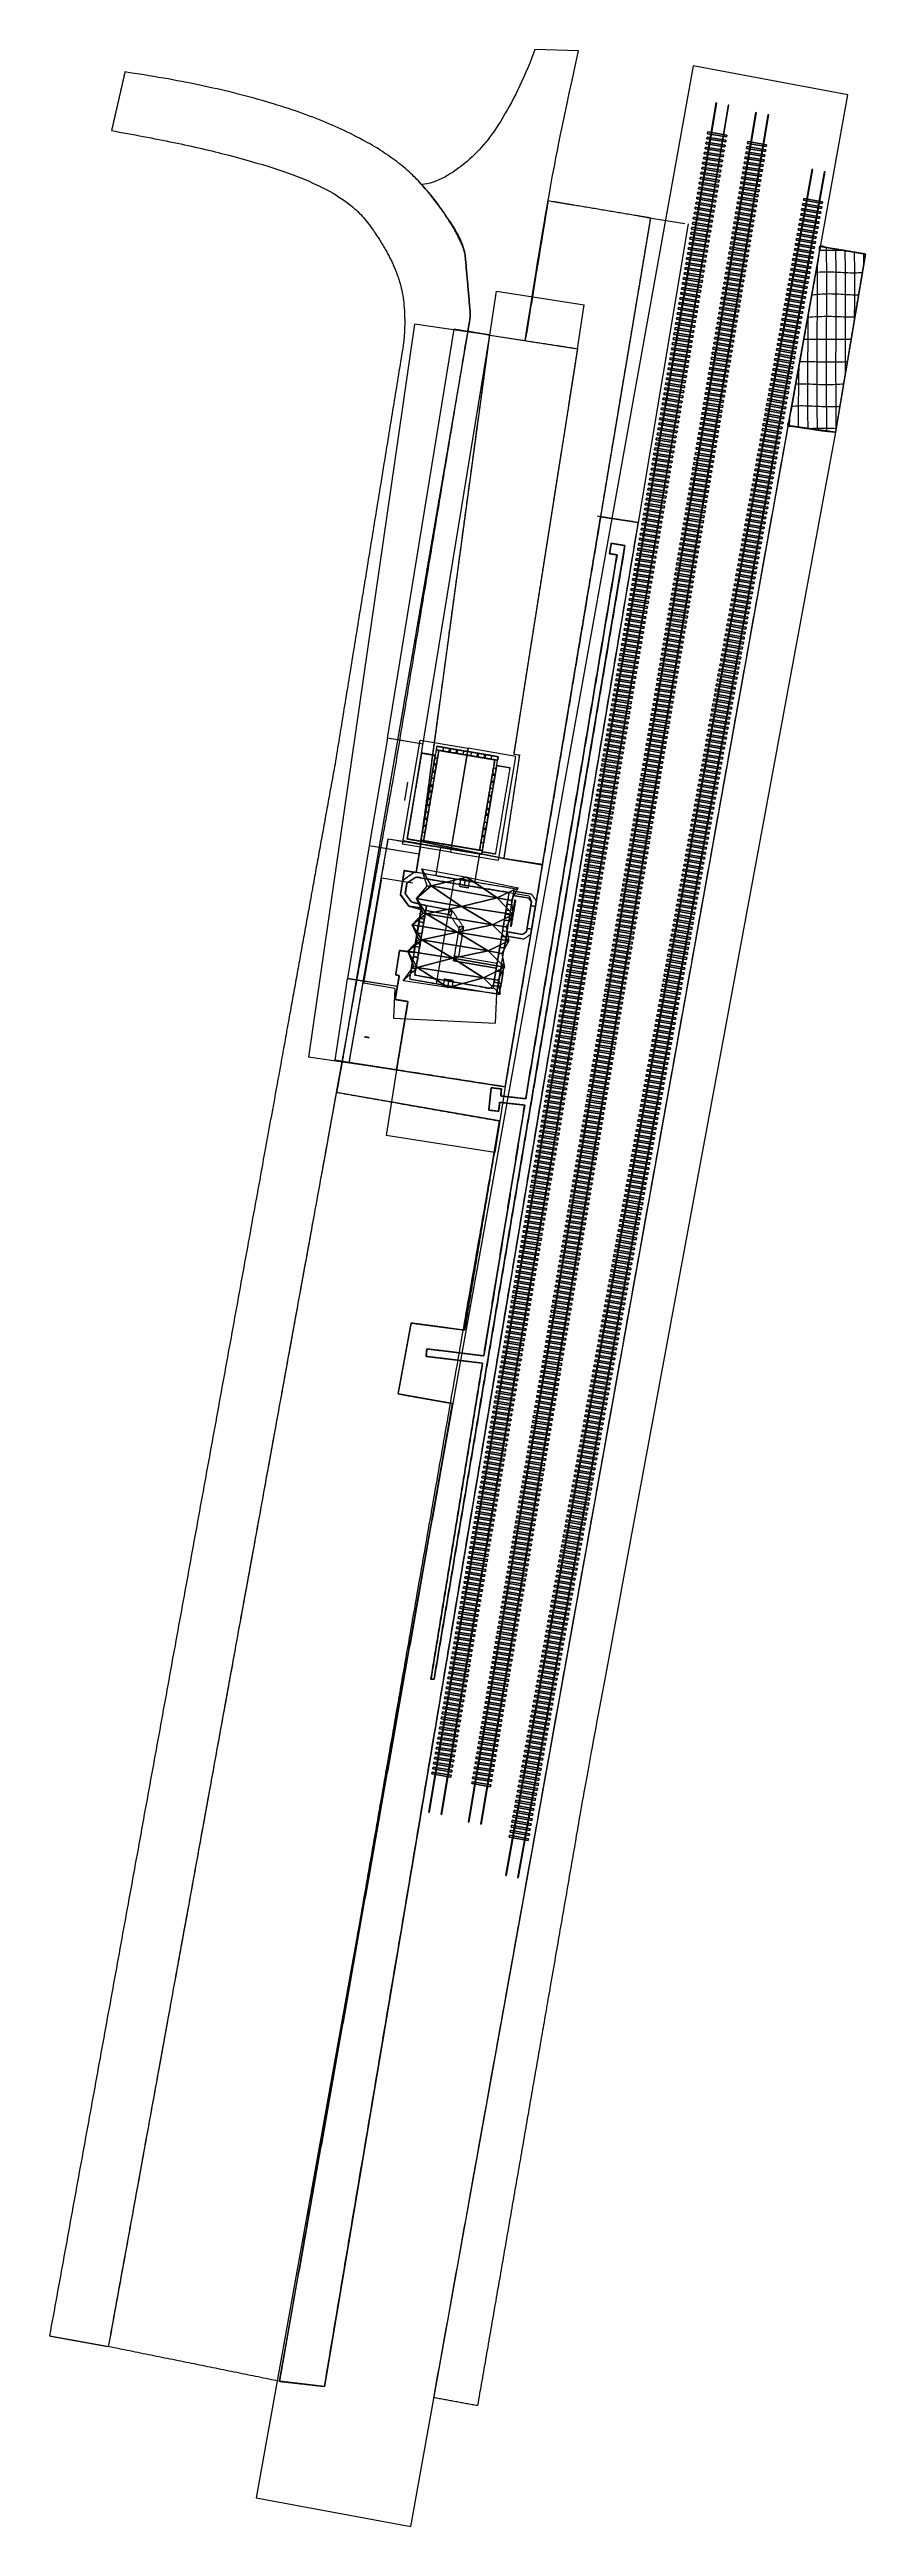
# Model space of a CAD drawing. Header units: millimetres. Extents: x -30345 to 58728, y -138367 to 131916.
import ezdxf

# ---------------------------------------------------------------- set-up
doc = ezdxf.new("R2010")
doc.units = ezdxf.units.MM
for name, color, linetype, true_color in [('Corridor', 7, 'Continuous', 0x000000), ('existing walls$existing walls', 7, 'Continuous', 0xc80000), ('Güterschuppen', 7, 'Continuous', 0x000000), ('Güterschuppen$ramp', 7, 'Continuous', 0x000000), ('Güterschuppen$ramp$helpers', 7, 'Continuous', 0x000000), ('Güterschuppen$roof', 7, 'Continuous', 0x8a7070), ('Güterschuppen$walls', 7, 'Continuous', 0x000000), ('maps$Gleise', 7, 'Continuous', 0x000000), ('maps$green', 7, 'Continuous', 0x9aac92), ('maps$Grundstück', 7, 'Continuous', 0xffbdbd), ('maps$Grundstück$solid', 7, 'Continuous', 0x8b4545), ('maps$strasse', 7, 'Continuous', 0x6c6c6c), ('massen$dim', 7, 'Continuous', 0x777777), ('mensch', 7, 'Continuous', 0x9f4f4f), ('NotDach', 7, 'Continuous', 0x000000)]:
    doc.layers.add(name, color=color, linetype=linetype, true_color=true_color)
doc.styles.add('Arial Regular', font='arial.ttf')
doc.dimstyles.new('Arial Regular', dxfattribs={"dimtxt": 3, "dimasz": 1.25, "dimexe": 0.5, "dimexo": 0.5, "dimgap": 1, "dimtad": 1, "dimtoh": 1, "dimzin": 1, "dimdsep": 46, "dimtxsty": 'Arial Regular', "dimblk": 'ARCHTICK', "dimcen": 0.5, "dimazin": 1, "dimtfac": 1, "dimtdec": 4, "dimtix": 1, "dimtofl": 0, "dimtmove": 1, "dimatfit": 3, "dimfxl": 1, "dimtolj": 1, "dimtzin": 1, "dimarcsym": 0})

# ---------------------------------------------------------------- blocks, each defined once
blk = doc.blocks.new('_ArchTick')
at = {"color": 0, "linetype": 'ByBlock', "const_width": 0.15}
blk.add_lwpolyline([(-0.5, -0.5), (0.5, 0.5)], dxfattribs=at)
blk = doc.blocks.new('*D2')
at = {"layer": 'Defpoints', "color": 0}
for p in [(7361, 29450), (18463, 28880), (18298, 25655)]:
    blk.add_point(p, dxfattribs=at)
at = {"layer": 'massen$dim', "color": 0, "lineweight": -2}
for p, q in [((7361, 29449), (7195, 26224)), ((18463, 28879), (18298, 25655)), ((7195, 26225), (18298, 25655))]:
    blk.add_line(p, q, dxfattribs=at)
at = {"layer": 'massen$dim', "color": 0, "lineweight": -2, "xscale": 1.25, "yscale": 1.25, "zscale": 1.25}
for p, rotation in [((7195, 26225), 177.0618318524557), ((18298, 25655), 357.0618318524556)]:
    blk.add_blockref('_ArchTick', p, dxfattribs=dict(at, rotation=rotation))
at = {"layer": 'massen$dim', "color": 0, "insert": (12747, 25943), "char_height": 3, "attachment_point": 5, "rotation": 357.06183, "style": 'Arial Regular'}
blk.add_mtext('\\A1;11117.20', dxfattribs=at)
blk = doc.blocks.new('*D3')
at = {"layer": 'Defpoints', "color": 0}
for p in [(9300, 40937), (3948, 30026), (7361, 29450)]:
    blk.add_point(p, dxfattribs=at)
at = {"layer": 'massen$dim', "color": 0, "lineweight": -2}
for p, q in [((5887, 41513), (3948, 30026)), ((9300, 40937), (5886, 41513)), ((7360, 29450), (3947, 30026))]:
    blk.add_line(p, q, dxfattribs=at)
at = {"layer": 'massen$dim', "color": 0, "lineweight": -2, "xscale": 1.25, "yscale": 1.25, "zscale": 1.25}
for p, rotation in [((5887, 41513), 80.41759287184003), ((3948, 30026), 260.41759287184)]:
    blk.add_blockref('_ArchTick', p, dxfattribs=dict(at, rotation=rotation))
at = {"layer": 'massen$dim', "color": 0, "insert": (4915, 35770), "char_height": 3, "attachment_point": 5, "rotation": 80.41759, "style": 'Arial Regular'}
blk.add_mtext('\\A1;11650.00', dxfattribs=at)
blk = doc.blocks.new('*D4')
at = {"layer": 'Defpoints', "color": 0}
for p in [(17711, 100752), (6532, 56764), (10437, 56127)]:
    blk.add_point(p, dxfattribs=at)
at = {"layer": 'massen$dim', "color": 0, "lineweight": -2}
for p, q in [((13806, 101388), (6532, 56764)), ((17711, 100752), (13806, 101388)), ((10436, 56127), (6531, 56764))]:
    blk.add_line(p, q, dxfattribs=at)
at = {"layer": 'massen$dim', "color": 0, "lineweight": -2, "xscale": 1.25, "yscale": 1.25, "zscale": 1.25}
for p, rotation in [((13806, 101388), 80.74124619979405), ((6532, 56764), 260.7412461997941)]:
    blk.add_blockref('_ArchTick', p, dxfattribs=dict(at, rotation=rotation))
at = {"layer": 'massen$dim', "color": 0, "insert": (10167, 79076), "char_height": 3, "attachment_point": 5, "rotation": 80.74125, "style": 'Arial Regular'}
blk.add_mtext('\\A1;45213.85', dxfattribs=at)
blk = doc.blocks.new('*D5')
at = {"layer": 'Defpoints', "color": 0}
for p in [(10437, 56127), (4553, 45040), (8454, 44381)]:
    blk.add_point(p, dxfattribs=at)
at = {"layer": 'massen$dim', "color": 0, "lineweight": -2}
for p, q in [((6536, 56786), (4553, 45040)), ((10436, 56127), (6535, 56786)), ((8453, 44381), (4552, 45040))]:
    blk.add_line(p, q, dxfattribs=at)
at = {"layer": 'massen$dim', "color": 0, "lineweight": -2, "xscale": 1.25, "yscale": 1.25, "zscale": 1.25}
for p, rotation in [((6536, 56786), 80.41759287151116), ((4553, 45040), 260.4175928715111)]:
    blk.add_blockref('_ArchTick', p, dxfattribs=dict(at, rotation=rotation))
at = {"layer": 'massen$dim', "color": 0, "insert": (5542, 50913), "char_height": 3, "attachment_point": 5, "rotation": 80.41759, "style": 'Arial Regular'}
blk.add_mtext('\\A1;11912.18', dxfattribs=at)
blk = doc.blocks.new('*D6')
at = {"layer": 'Defpoints', "color": 0}
for p in [(10005, 44119), (2172, 30553), (7629, 29657)]:
    blk.add_point(p, dxfattribs=at)
at = {"layer": 'massen$dim', "color": 0, "lineweight": -2}
for p, q in [((4549, 45016), (2172, 30553)), ((10005, 44119), (4548, 45016)), ((7629, 29657), (2172, 30554))]:
    blk.add_line(p, q, dxfattribs=at)
at = {"layer": 'massen$dim', "color": 0, "lineweight": -2, "xscale": 1.25, "yscale": 1.25, "zscale": 1.25}
for p, rotation in [((4549, 45016), 80.66866234907145), ((2172, 30553), 260.6686623490714)]:
    blk.add_blockref('_ArchTick', p, dxfattribs=dict(at, rotation=rotation))
at = {"layer": 'massen$dim', "color": 0, "insert": (3358, 37785), "char_height": 3, "attachment_point": 5, "rotation": 80.66866, "style": 'Arial Regular'}
blk.add_mtext('\\A1;14656.24', dxfattribs=at)
blk = doc.blocks.new('*D7')
at = {"layer": 'Defpoints', "color": 0}
for p in [(7629, 29657), (785, 21625), (6250, 20777)]:
    blk.add_point(p, dxfattribs=at)
at = {"layer": 'massen$dim', "color": 0, "lineweight": -2}
for p, q in [((2165, 30506), (785, 21625)), ((7629, 29657), (2164, 30506)), ((6249, 20777), (785, 21625))]:
    blk.add_line(p, q, dxfattribs=at)
at = {"layer": 'massen$dim', "color": 0, "lineweight": -2, "xscale": 1.25, "yscale": 1.25, "zscale": 1.25}
for p, rotation in [((2165, 30506), 81.17046572682032), ((785, 21625), 261.1704657268203)]:
    blk.add_blockref('_ArchTick', p, dxfattribs=dict(at, rotation=rotation))
at = {"layer": 'massen$dim', "color": 0, "insert": (1473, 26066), "char_height": 3, "attachment_point": 5, "rotation": 81.17047, "style": 'Arial Regular'}
blk.add_mtext('\\A1;8986.66', dxfattribs=at)
blk = doc.blocks.new('*D8')
at = {"layer": 'Defpoints', "color": 0}
for p in [(17711, 100752), (-2073, 21965), (6144, 20777)]:
    blk.add_point(p, dxfattribs=at)
at = {"layer": 'massen$dim', "color": 0, "lineweight": -2}
for p, q in [((9494, 101940), (-2073, 21965)), ((17711, 100752), (9494, 101940)), ((6143, 20777), (-2074, 21965))]:
    blk.add_line(p, q, dxfattribs=at)
at = {"layer": 'massen$dim', "color": 0, "lineweight": -2, "xscale": 1.25, "yscale": 1.25, "zscale": 1.25}
for p, rotation in [((9494, 101940), 81.7697494156648), ((-2073, 21965), 261.7697494156648)]:
    blk.add_blockref('_ArchTick', p, dxfattribs=dict(at, rotation=rotation))
at = {"layer": 'massen$dim', "color": 0, "insert": (3708, 61953), "char_height": 3, "attachment_point": 5, "rotation": 81.76975, "style": 'Arial Regular'}
blk.add_mtext('\\A1;80807.46', dxfattribs=at)
blk = doc.blocks.new('*D9')
at = {"layer": 'Defpoints', "color": 0}
for p in [(28026, 104052), (17711, 100752), (27287, 99271)]:
    blk.add_point(p, dxfattribs=at)
at = {"layer": 'massen$dim', "color": 0, "lineweight": -2}
for p, q in [((17711, 100752), (18451, 105534)), ((18451, 105533), (28026, 104052)), ((27287, 99271), (28026, 104053))]:
    blk.add_line(p, q, dxfattribs=at)
at = {"layer": 'massen$dim', "color": 0, "lineweight": -2, "xscale": 1.25, "yscale": 1.25, "zscale": 1.25}
for p, rotation in [((18451, 105533), 171.2085020519757), ((28026, 104052), 351.2085020519757)]:
    blk.add_blockref('_ArchTick', p, dxfattribs=dict(at, rotation=rotation))
at = {"layer": 'massen$dim', "color": 0, "insert": (23239, 104795), "char_height": 3, "attachment_point": 5, "rotation": 351.2085, "style": 'Arial Regular'}
blk.add_mtext('\\A1;9689.20', dxfattribs=at)
blk = doc.blocks.new('*D10')
at = {"layer": 'Defpoints', "color": 0}
for p in [(7531, 20578), (19394, 18736), (6417, 13401)]:
    blk.add_point(p, dxfattribs=at)
at = {"layer": 'massen$dim', "color": 0, "lineweight": -2}
for p, q in [((7531, 20577), (6417, 13400)), ((19394, 18735), (18280, 11558)), ((18280, 11559), (6417, 13401))]:
    blk.add_line(p, q, dxfattribs=at)
at = {"layer": 'massen$dim', "color": 0, "lineweight": -2, "xscale": 1.25, "yscale": 1.25, "zscale": 1.25}
for p, rotation in [((6417, 13401), 171.174009846471), ((18280, 11559), 351.1740098464709)]:
    blk.add_blockref('_ArchTick', p, dxfattribs=dict(at, rotation=rotation))
at = {"layer": 'massen$dim', "color": 0, "insert": (12349, 12482), "char_height": 3, "attachment_point": 5, "rotation": 351.17401, "style": 'Arial Regular'}
blk.add_mtext('\\A1;12005.15', dxfattribs=at)

msp = doc.modelspace()

# ---------------------------------------------------------------- linework, layer by layer
at = {"layer": 'Corridor'}
for points in [[(12335.704, 44863.051), (12075.061, 43319.153), (11814.418, 41775.255)], [(12335.704, 44863.051, 4617.33), (12075.061, 43319.153, 4617.33), (11814.418, 41775.255, 4617.33)], [(16618.241, 44140.067), (14476.973, 44501.559), (12335.704, 44863.051)], [(12335.704, 44863.051), (12335.704, 44863.051, 2308.665), (12335.704, 44863.051, 4617.33)], [(16618.241, 44140.067, 4617.33), (14476.973, 44501.559, 4617.33), (12335.704, 44863.051, 4617.33)], [(16096.954, 41052.271), (16357.598, 42596.169), (16618.241, 44140.067)], [(16096.954, 41052.271, 4617.33), (16357.598, 42596.169, 4617.33), (16618.241, 44140.067, 4617.33)], [(16618.241, 44140.067), (16618.241, 44140.067, 2308.665), (16618.241, 44140.067, 4617.33)], [(11814.418, 41775.255), (11814.418, 41775.255, 2308.665), (11814.418, 41775.255, 4617.33)], [(11814.418, 41775.255), (13955.686, 41413.763), (16096.954, 41052.271)], [(11814.418, 41775.255, 4617.33), (13955.686, 41413.763, 4617.33), (16096.954, 41052.271, 4617.33)], [(16096.954, 41052.271), (16096.954, 41052.271, 2308.665), (16096.954, 41052.271, 4617.33)]]:
    msp.add_open_spline(points, degree=2, dxfattribs=at)
at = {"layer": 'existing walls$existing walls'}
for p, q in [((18429.476, 31682.631), (13745.752, 32473.344)), ((13745.752, 32473.344, 7700), (18429.476, 31682.631, 7700)), ((13836.511, 33010.945), (18520.235, 32220.232)), ((13836.511, 33010.945, 7700), (18520.235, 32220.232, 7700))]:
    msp.add_line(p, q, dxfattribs=at)
msp.add_lwpolyline([(8211.136, 41232.55), (7965.215, 39701.115), (8882.464, 38445.215), (10239.275, 38073.538), (8960.151, 30496.753), (18463.388, 28879.888), (20397.433, 40336.041), (9496.376, 42145.908)], close=True, dxfattribs=at)
msp.add_lwpolyline([(13818.558, 41451.17), (11879.229, 29963.72)], dxfattribs=at)
for points in [[(8211.136, 41232.55), (8088.176, 40466.832), (7965.215, 39701.115)], [(8211.136, 41232.55, 8603.312), (8088.176, 40466.832, 8603.312), (7965.215, 39701.115, 8603.312)], [(9496.376, 42145.908), (8853.756, 41689.229), (8211.136, 41232.55)], [(9496.376, 42145.908, 8603.312), (8853.756, 41689.229, 8603.312), (8211.136, 41232.55, 8603.312)], [(8211.136, 41232.55), (8211.136, 41232.55, 4301.656), (8211.136, 41232.55, 8603.312)], [(8491.299, 39813.713), (8581.199, 40383.599), (8671.1, 40953.486)], [(8491.299, 39813.713, 8603.312), (8581.199, 40383.599, 8603.312), (8671.1, 40953.486, 8603.312)], [(8671.1, 40953.486), (9148.474, 41285.23), (9625.848, 41616.975)], [(8671.1, 40953.486, 8603.312), (9148.474, 41285.23, 8603.312), (9625.848, 41616.975, 8603.312)], [(8671.1, 40953.486), (8671.1, 40953.486, 4301.656), (8671.1, 40953.486, 8603.312)], [(9496.376, 42145.908), (9496.376, 42145.908, 4301.656), (9496.376, 42145.908, 8603.312)], [(15007.397, 41230.931), (12251.886, 41688.419), (9496.376, 42145.908)], [(15007.397, 41230.931, 10270.966), (12251.886, 41688.419, 9437.139), (9496.376, 42145.908, 8603.312)], [(9625.848, 41616.975), (9625.848, 41616.975, 4301.656), (9625.848, 41616.975, 8603.312)], [(9625.848, 41616.975), (12275.006, 41177.441), (14924.164, 40737.907)], [(9625.848, 41616.975, 8603.312), (12275.006, 41177.441, 9437.139), (14924.164, 40737.907, 10270.966)], [(14527.53, 41391.201, 4765.813), (14462.358, 41005.159, 4765.813), (14397.185, 40619.117, 4765.813)], [(14527.53, 41391.201, 11755.237), (14462.358, 41005.159, 11755.237), (14397.185, 40619.117, 11755.237)], [(14397.185, 40619.117, 4765.813), (14397.185, 40619.117, 8260.525), (14397.185, 40619.117, 11755.237)], [(14397.185, 40619.117, 4765.813), (14890.209, 40535.884, 4765.813), (15383.233, 40452.651, 4765.813)], [(14397.185, 40619.117, 11755.237), (14890.209, 40535.884, 11755.237), (15383.233, 40452.651, 11755.237)], [(15513.577, 41224.735, 4765.813), (15020.553, 41307.968, 4765.813), (14527.53, 41391.201, 4765.813)], [(14527.53, 41391.201, 4765.813), (14527.53, 41391.201, 8260.525), (14527.53, 41391.201, 11755.237)], [(15513.577, 41224.735, 11755.237), (15020.553, 41307.968, 11755.237), (14527.53, 41391.201, 11755.237)], [(15007.397, 41230.931), (14965.78, 40984.419), (14924.164, 40737.907)], [(15007.397, 41230.931, 10270.966), (14965.78, 40984.419, 10270.966), (14924.164, 40737.907, 10270.966)], [(15007.397, 41230.931), (14965.78, 40984.419), (14924.164, 40737.907)], [(15007.397, 41230.931, 10270.966), (14965.78, 40984.419, 10270.966), (14924.164, 40737.907, 10270.966)], [(14924.164, 40737.907, 10270.966), (14924.164, 40737.907, 5135.483), (14924.164, 40737.907)], [(14924.164, 40737.907), (17372.67, 40332.079), (19821.177, 39926.25)], [(14924.164, 40737.907, 10270.966), (17372.67, 40332.079, 9437.139), (19821.177, 39926.25, 8603.312)], [(14924.164, 40737.907, 10270.966), (14924.164, 40737.907, 5135.483), (14924.164, 40737.907)], [(20397.433, 40336.041), (17702.415, 40783.486), (15007.397, 41230.931)], [(20397.433, 40336.041, 8603.312), (17702.415, 40783.486, 9437.139), (15007.397, 41230.931, 10270.966)], [(15007.397, 41230.931), (15007.397, 41230.931, 5135.483), (15007.397, 41230.931, 10270.966)], [(15007.397, 41230.931), (15007.397, 41230.931, 5135.483), (15007.397, 41230.931, 10270.966)], [(15383.233, 40452.651, 4765.813), (15448.405, 40838.693, 4765.813), (15513.577, 41224.735, 4765.813)], [(15383.233, 40452.651, 11755.237), (15448.405, 40838.693, 11755.237), (15513.577, 41224.735, 11755.237)], [(15513.577, 41224.735, 4765.813), (15513.577, 41224.735, 8260.525), (15513.577, 41224.735, 11755.237)], [(7965.215, 39701.115), (7965.215, 39701.115, 4301.656), (7965.215, 39701.115, 8603.312)], [(7965.215, 39701.115), (8423.84, 39073.165), (8882.464, 38445.215)], [(7965.215, 39701.115, 8603.312), (8423.84, 39073.165, 8603.312), (8882.464, 38445.215, 8603.312)], [(9178.403, 38902.329), (8834.851, 39358.021), (8491.299, 39813.713)], [(8491.299, 39813.713), (8491.299, 39813.713, 4301.656), (8491.299, 39813.713, 8603.312)], [(9178.403, 38902.329, 8603.312), (8834.851, 39358.021, 8603.312), (8491.299, 39813.713, 8603.312)], [(8882.464, 38445.215), (8882.464, 38445.215, 4301.656), (8882.464, 38445.215, 8603.312)], [(8882.464, 38445.215), (9560.87, 38259.376), (10239.275, 38073.538)], [(8882.464, 38445.215, 8603.312), (9560.87, 38259.376, 8603.312), (10239.275, 38073.538, 8603.312)], [(10239.275, 38073.538), (9599.713, 34285.146), (8960.151, 30496.753)], [(10239.275, 38073.538, 8603.312), (9599.713, 34285.146, 8603.312), (8960.151, 30496.753, 8603.312)], [(10815.532, 38483.328), (9996.967, 38692.829), (9178.403, 38902.329)], [(9178.403, 38902.329), (9178.403, 38902.329, 4301.656), (9178.403, 38902.329, 8603.312)], [(10815.532, 38483.328, 8603.312), (9996.967, 38692.829, 8603.312), (9178.403, 38902.329, 8603.312)], [(9536.407, 30906.544), (10175.97, 34694.936), (10815.532, 38483.328)], [(9536.407, 30906.544, 8603.312), (10175.97, 34694.936, 8603.312), (10815.532, 38483.328, 8603.312)], [(10239.275, 38073.538), (10239.275, 38073.538, 4301.656), (10239.275, 38073.538, 8603.312)], [(10815.532, 38483.328), (10773.915, 38236.817), (10732.299, 37990.305)], [(10815.532, 38483.328, 7700), (10773.915, 38236.817, 7700), (10732.299, 37990.305, 7700)], [(10732.299, 37990.305), (10732.299, 37990.305, 3850), (10732.299, 37990.305, 7700)], [(10732.299, 37990.305), (12131.264, 37734.014), (13530.23, 37477.724)], [(10732.299, 37990.305, 7700), (12131.264, 37734.014, 7700), (13530.23, 37477.724, 7700)], [(10815.532, 38483.328), (10815.532, 38483.328, 4301.656), (10815.532, 38483.328, 8603.312)], [(10815.532, 38483.328), (10815.532, 38483.328, 3850), (10815.532, 38483.328, 7700)], [(13613.463, 37970.747), (12214.497, 38227.038), (10815.532, 38483.328)], [(13613.463, 37970.747, 7700), (12214.497, 38227.038, 7700), (10815.532, 38483.328, 7700)], [(13613.463, 37970.747), (13406.818, 37830.042), (13200.173, 37689.337)], [(13613.463, 37970.747, 7700), (13406.818, 37830.042, 7700), (13200.173, 37689.337, 7700)], [(13530.23, 37477.724), (13571.846, 37724.235), (13613.463, 37970.747)], [(13530.23, 37477.724, 7700), (13571.846, 37724.235, 7700), (13613.463, 37970.747, 7700)], [(13613.463, 37970.747), (13613.463, 37970.747, 3850), (13613.463, 37970.747, 7700)], [(13613.463, 37970.747), (13613.463, 37970.747, 3850), (13613.463, 37970.747, 7700)], [(14869.49, 36126.095), (14241.477, 37048.421), (13613.463, 37970.747)], [(14869.49, 36126.095, 7700), (14241.477, 37048.421, 7700), (13613.463, 37970.747, 7700)], [(15383.233, 40452.651, 4765.813), (15383.233, 40452.651, 8260.525), (15383.233, 40452.651, 11755.237)], [(19821.177, 39926.25), (18935.112, 34677.723), (18049.048, 29429.197)], [(19821.177, 39926.25, 8603.312), (18935.112, 34677.723, 8603.312), (18049.048, 29429.197, 8603.312)], [(18463.388, 28879.888), (19430.411, 34607.964), (20397.433, 40336.041)], [(18463.388, 28879.888, 8603.312), (19430.411, 34607.964, 8603.312), (20397.433, 40336.041, 8603.312)], [(19502.15, 38036.522, 5058.378), (19556.251, 38356.988, 5058.378), (19610.353, 38677.453, 5058.378)], [(19610.353, 38677.453, 7107.64), (19556.251, 38356.988, 7107.64), (19502.15, 38036.522, 7107.64)], [(19502.15, 38036.522, 7107.64), (19502.15, 38036.522, 6083.009), (19502.15, 38036.522, 5058.378)], [(19502.15, 38036.522, 5058.378), (19748.662, 37994.906, 5058.378), (19995.174, 37953.289, 5058.378)], [(19502.15, 38036.522, 7107.64), (19748.662, 37994.906, 7107.64), (19995.174, 37953.289, 7107.64)], [(19610.353, 38677.453, 5058.378), (19610.353, 38677.453, 6083.009), (19610.353, 38677.453, 7107.64)], [(19610.353, 38677.453, 5058.378), (19856.865, 38635.837, 5058.378), (20103.376, 38594.22, 5058.378)], [(19610.353, 38677.453, 7107.64), (19856.865, 38635.837, 7107.64), (20103.376, 38594.22, 7107.64)], [(19821.177, 39926.25), (19821.177, 39926.25, 4301.656), (19821.177, 39926.25, 8603.312)], [(20431.768, 39088.552, 631.467), (20195.037, 37686.294, 631.467), (19958.305, 36284.035, 631.467)], [(20431.768, 39088.552, 2680.729), (20195.037, 37686.294, 2680.729), (19958.305, 36284.035, 2680.729)], [(20103.376, 38594.22, 5058.378), (20049.275, 38273.755, 5058.378), (19995.174, 37953.289, 5058.378)], [(19995.174, 37953.289, 7107.64), (20049.275, 38273.755, 7107.64), (20103.376, 38594.22, 7107.64)], [(19995.174, 37953.289, 5058.378), (19995.174, 37953.289, 6083.009), (19995.174, 37953.289, 7107.64)], [(20085.898, 36262.494, 631.467), (20322.63, 37664.753, 631.467), (20559.361, 39067.012, 631.467)], [(20085.898, 36262.494, 2680.729), (20322.63, 37664.753, 2680.729), (20559.361, 39067.012, 2680.729)], [(20103.376, 38594.22, 7107.64), (20103.376, 38594.22, 6083.009), (20103.376, 38594.22, 5058.378)], [(20271.35, 39589.196), (20312.966, 39835.708), (20354.583, 40082.22)], [(20271.35, 39589.196, 3850), (20312.966, 39835.708, 3850), (20354.583, 40082.22, 3850)], [(21957.009, 39311.007), (21114.179, 39450.102), (20271.35, 39589.196)], [(21957.009, 39311.007, 3850), (21114.179, 39450.102, 3850), (20271.35, 39589.196, 3850)], [(20271.35, 39589.196), (20271.35, 39589.196, 1925), (20271.35, 39589.196, 3850)], [(20354.583, 40082.22, 3850), (20354.583, 40082.22, 1925), (20354.583, 40082.22)], [(20354.583, 40082.22), (21303.765, 39925.171), (22252.947, 39768.121)], [(20354.583, 40082.22, 3850), (21303.765, 39925.171, 3850), (22252.947, 39768.121, 3850)], [(20397.433, 40336.041), (20397.433, 40336.041, 4301.656), (20397.433, 40336.041, 8603.312)], [(20559.361, 39067.012, 631.467), (20495.565, 39077.782, 631.467), (20431.768, 39088.552, 631.467)], [(20431.768, 39088.552, 631.467), (20431.768, 39088.552, 1656.098), (20431.768, 39088.552, 2680.729)], [(20559.361, 39067.012, 2680.729), (20495.565, 39077.782, 2680.729), (20431.768, 39088.552, 2680.729)], [(20559.361, 39067.012, 631.467), (20559.361, 39067.012, 1656.098), (20559.361, 39067.012, 2680.729)], [(21717.234, 35633.413), (21990.247, 37266.975), (22263.26, 38900.537)], [(21717.234, 35633.413, 3850), (21990.247, 37266.975, 3850), (22263.26, 38900.537, 3850)], [(22197.543, 38507.318, 818.456), (21990.247, 37266.975, 818.456), (21782.952, 36026.631, 818.456)], [(22263.26, 38900.537), (22110.135, 39105.772), (21957.009, 39311.007)], [(21957.009, 39311.007), (21957.009, 39311.007, 1925), (21957.009, 39311.007, 3850)], [(22263.26, 38900.537, 3850), (22110.135, 39105.772, 3850), (21957.009, 39311.007, 3850)], [(22789.344, 39013.135), (22483.271, 37183.742), (22177.198, 35354.349)], [(22789.344, 39013.135, 3850), (22483.271, 37183.742, 3850), (22177.198, 35354.349, 3850)], [(22197.543, 38507.318, 2445.934), (22197.543, 38507.318, 1632.195), (22197.543, 38507.318, 818.456)], [(22197.543, 38507.318, 2445.934), (22444.232, 38466.09, 2445.934), (22690.921, 38424.861, 2445.934)], [(22197.543, 38507.318, 818.456), (22444.232, 38466.09, 818.456), (22690.921, 38424.861, 818.456)], [(22252.947, 39768.121), (22252.947, 39768.121, 1925), (22252.947, 39768.121, 3850)], [(22252.947, 39768.121), (22521.146, 39390.628), (22789.344, 39013.135)], [(22252.947, 39768.121, 3850), (22521.146, 39390.628, 3850), (22789.344, 39013.135, 3850)], [(22263.26, 38900.537), (22263.26, 38900.537, 1925), (22263.26, 38900.537, 3850)], [(22275.893, 35944.247, 818.456), (22483.407, 37184.554, 818.456), (22690.921, 38424.861, 818.456)], [(22690.921, 38424.861, 818.456), (22690.921, 38424.861, 1632.195), (22690.921, 38424.861, 2445.934)], [(22789.344, 39013.135), (22789.344, 39013.135, 1925), (22789.344, 39013.135, 3850)], [(9634.236, 34489.642, 1116.791), (9853.797, 35790.192, 1116.791), (10073.358, 37090.741, 1116.791)], [(9804.911, 35500.618, 5058.378), (9907.416, 36107.8, 5058.378), (10009.922, 36714.982, 5058.378)], [(10009.922, 36714.982, 7107.64), (9907.416, 36107.8, 7107.64), (9804.911, 35500.618, 7107.64)], [(9804.911, 35500.618, 7107.64), (9804.911, 35500.618, 6083.009), (9804.911, 35500.618, 5058.378)], [(10297.934, 35417.385, 5058.378), (10051.423, 35459.001, 5058.378), (9804.911, 35500.618, 5058.378)], [(10297.934, 35417.385, 7107.64), (10051.423, 35459.001, 7107.64), (9804.911, 35500.618, 7107.64)], [(10009.922, 36714.982, 5058.378), (10009.922, 36714.982, 6083.009), (10009.922, 36714.982, 7107.64)], [(10502.945, 36631.749, 5058.378), (10256.433, 36673.365, 5058.378), (10009.922, 36714.982, 5058.378)], [(10502.945, 36631.749, 7107.64), (10256.433, 36673.365, 7107.64), (10009.922, 36714.982, 7107.64)], [(10073.358, 37090.741, 1116.791), (10073.358, 37090.741, 1956.904), (10073.358, 37090.741, 2797.016)], [(10566.381, 37007.508, 1116.791), (10319.87, 37049.125, 1116.791), (10073.358, 37090.741, 1116.791)], [(10566.381, 37007.508, 2797.016), (10319.87, 37049.125, 2797.016), (10073.358, 37090.741, 2797.016)], [(10566.381, 37007.508, 1116.791), (10346.821, 35706.959, 1116.791), (10127.26, 34406.409, 1116.791)], [(10502.945, 36631.749, 5058.378), (10400.44, 36024.567, 5058.378), (10297.934, 35417.385, 5058.378)], [(10297.934, 35417.385, 7107.64), (10400.44, 36024.567, 7107.64), (10502.945, 36631.749, 7107.64)], [(10297.934, 35417.385, 5058.378), (10297.934, 35417.385, 6083.009), (10297.934, 35417.385, 7107.64)], [(10502.945, 36631.749, 7107.64), (10502.945, 36631.749, 6083.009), (10502.945, 36631.749, 5058.378)], [(10566.381, 37007.508, 2797.016), (10566.381, 37007.508, 1956.904), (10566.381, 37007.508, 1116.791)], [(13200.173, 37689.337), (13200.173, 37689.337, 3850), (13200.173, 37689.337, 7700)], [(13200.173, 37689.337), (13828.187, 36767.011), (14456.2, 35844.685)], [(13200.173, 37689.337, 7700), (13828.187, 36767.011, 7700), (14456.2, 35844.685, 7700)], [(13530.23, 37477.724), (13530.23, 37477.724, 3850), (13530.23, 37477.724, 7700)], [(14376.467, 36209.328), (14106.489, 34610.137), (13836.511, 33010.945)], [(14376.467, 36209.328, 7700), (14106.489, 34610.137, 7700), (13836.511, 33010.945, 7700)], [(14329.534, 32927.712), (14599.512, 34526.904), (14869.49, 36126.095)], [(14329.534, 32927.712, 7700), (14599.512, 34526.904, 7700), (14869.49, 36126.095, 7700)], [(14869.49, 36126.095), (14622.978, 36167.711), (14376.467, 36209.328)], [(14376.467, 36209.328), (14376.467, 36209.328, 3850), (14376.467, 36209.328, 7700)], [(14869.49, 36126.095, 7700), (14622.978, 36167.711, 7700), (14376.467, 36209.328, 7700)], [(14456.2, 35844.685), (14662.845, 35985.39), (14869.49, 36126.095)], [(14456.2, 35844.685, 7700), (14662.845, 35985.39, 7700), (14869.49, 36126.095, 7700)], [(14456.2, 35844.685), (14456.2, 35844.685, 3850), (14456.2, 35844.685, 7700)], [(14869.49, 36126.095), (14869.49, 36126.095, 3850), (14869.49, 36126.095, 7700)], [(14869.49, 36126.095), (14869.49, 36126.095, 3850), (14869.49, 36126.095, 7700)], [(18810.575, 33940.037, 5058.378), (18913.081, 34547.219, 5058.378), (19015.586, 35154.402, 5058.378)], [(19015.586, 35154.402, 7107.64), (18913.081, 34547.219, 7107.64), (18810.575, 33940.037, 7107.64)], [(18810.575, 33940.037, 1116.791), (18913.081, 34547.219, 1116.791), (19015.586, 35154.402, 1116.791)], [(19015.586, 35154.402, 5058.378), (19015.586, 35154.402, 6083.009), (19015.586, 35154.402, 7107.64)], [(19508.61, 35071.169, 5058.378), (19262.098, 35112.785, 5058.378), (19015.586, 35154.402, 5058.378)], [(19508.61, 35071.169, 7107.64), (19262.098, 35112.785, 7107.64), (19015.586, 35154.402, 7107.64)], [(19015.586, 35154.402, 3166.054), (19015.586, 35154.402, 2141.423), (19015.586, 35154.402, 1116.791)], [(19015.586, 35154.402, 3166.054), (19262.098, 35112.785, 3166.054), (19508.61, 35071.169, 3166.054)], [(19015.586, 35154.402, 1116.791), (19262.098, 35112.785, 1116.791), (19508.61, 35071.169, 1116.791)], [(19317.373, 36942.01, 5058.378), (19371.474, 37262.475, 5058.378), (19425.576, 37582.941, 5058.378)], [(19425.576, 37582.941, 7107.64), (19371.474, 37262.475, 7107.64), (19317.373, 36942.01, 7107.64)], [(19317.373, 36942.01, 7107.64), (19317.373, 36942.01, 6083.009), (19317.373, 36942.01, 5058.378)], [(19317.373, 36942.01, 5058.378), (19563.885, 36900.393, 5058.378), (19810.396, 36858.777, 5058.378)], [(19317.373, 36942.01, 7107.64), (19563.885, 36900.393, 7107.64), (19810.396, 36858.777, 7107.64)], [(19425.576, 37582.941, 5058.378), (19425.576, 37582.941, 6083.009), (19425.576, 37582.941, 7107.64)], [(19425.576, 37582.941, 5058.378), (19672.087, 37541.324, 5058.378), (19918.599, 37499.708, 5058.378)], [(19425.576, 37582.941, 7107.64), (19672.087, 37541.324, 7107.64), (19918.599, 37499.708, 7107.64)], [(19540.128, 35153.625), (19581.745, 35400.136), (19623.361, 35646.648)], [(19540.128, 35153.625, 3850), (19581.745, 35400.136, 3850), (19623.361, 35646.648, 3850)], [(21427.509, 34835.989), (20483.818, 34994.807), (19540.128, 35153.625)], [(19540.128, 35153.625), (19540.128, 35153.625, 1925), (19540.128, 35153.625, 3850)], [(21427.509, 34835.989, 3850), (20483.818, 34994.807, 3850), (19540.128, 35153.625, 3850)], [(19623.361, 35646.648, 3850), (19623.361, 35646.648, 1925), (19623.361, 35646.648)], [(19623.361, 35646.648), (20460.699, 35505.785), (21298.037, 35364.922)], [(19623.361, 35646.648, 3850), (20460.699, 35505.785, 3850), (21298.037, 35364.922, 3850)], [(19918.599, 37499.708, 5058.378), (19864.498, 37179.242, 5058.378), (19810.396, 36858.777, 5058.378)], [(19810.396, 36858.777, 7107.64), (19864.498, 37179.242, 7107.64), (19918.599, 37499.708, 7107.64)], [(19810.396, 36858.777, 5058.378), (19810.396, 36858.777, 6083.009), (19810.396, 36858.777, 7107.64)], [(19918.599, 37499.708, 7107.64), (19918.599, 37499.708, 6083.009), (19918.599, 37499.708, 5058.378)], [(19958.305, 36284.035, 631.467), (19958.305, 36284.035, 1656.098), (19958.305, 36284.035, 2680.729)], [(19958.305, 36284.035, 631.467), (20022.102, 36273.265, 631.467), (20085.898, 36262.494, 631.467)], [(19958.305, 36284.035, 2680.729), (20022.102, 36273.265, 2680.729), (20085.898, 36262.494, 2680.729)], [(20085.898, 36262.494, 631.467), (20085.898, 36262.494, 1656.098), (20085.898, 36262.494, 2680.729)], [(21298.037, 35364.922), (21507.635, 35499.167), (21717.234, 35633.413)], [(21298.037, 35364.922, 3850), (21507.635, 35499.167, 3850), (21717.234, 35633.413, 3850)], [(21298.037, 35364.922), (21298.037, 35364.922, 1925), (21298.037, 35364.922, 3850)], [(22177.198, 35354.349), (21802.353, 35095.169), (21427.509, 34835.989)], [(22177.198, 35354.349, 3850), (21802.353, 35095.169, 3850), (21427.509, 34835.989, 3850)], [(21717.234, 35633.413), (21717.234, 35633.413, 1925), (21717.234, 35633.413, 3850)], [(21782.952, 36026.631, 818.456), (21782.952, 36026.631, 1632.195), (21782.952, 36026.631, 2445.934)], [(21782.952, 36026.631, 2445.934), (22029.422, 35985.439, 2445.934), (22275.893, 35944.247, 2445.934)], [(21782.952, 36026.631, 818.456), (22029.422, 35985.439, 818.456), (22275.893, 35944.247, 818.456)], [(22177.198, 35354.349), (22177.198, 35354.349, 1925), (22177.198, 35354.349, 3850)], [(22275.893, 35944.247, 2445.934), (22275.893, 35944.247, 1632.195), (22275.893, 35944.247, 818.456)], [(9371.615, 32934.026, 300), (9237.732, 32140.981, 300), (9103.849, 31347.937, 300)], [(9371.615, 32934.026, 3167.458), (9237.732, 32140.981, 3167.458), (9103.849, 31347.937, 3167.458)], [(9161.329, 31688.414, 5058.378), (9263.834, 32295.596, 5058.378), (9366.339, 32902.778, 5058.378)], [(9366.339, 32902.778, 7107.64), (9263.834, 32295.596, 7107.64), (9161.329, 31688.414, 7107.64)], [(9366.339, 32902.778, 5058.378), (9366.339, 32902.778, 6083.009), (9366.339, 32902.778, 7107.64)], [(9859.363, 32819.545, 5058.378), (9612.851, 32861.161, 5058.378), (9366.339, 32902.778, 5058.378)], [(9859.363, 32819.545, 7107.64), (9612.851, 32861.161, 7107.64), (9366.339, 32902.778, 7107.64)], [(9371.615, 32934.026, 300), (9371.615, 32934.026, 1733.729), (9371.615, 32934.026, 3167.458)], [(9864.638, 32850.793, 300), (9618.127, 32892.409, 300), (9371.615, 32934.026, 300)], [(9864.638, 32850.793, 3167.458), (9618.127, 32892.409, 3167.458), (9371.615, 32934.026, 3167.458)], [(9557.243, 34033.58, 5304.69), (9585.759, 34202.493, 5304.69), (9614.276, 34371.406, 5304.69)], [(9614.276, 34371.406, 6356.426), (9585.759, 34202.493, 6356.426), (9557.243, 34033.58, 6356.426)], [(9557.243, 34033.58, 6356.426), (9557.243, 34033.58, 5830.558), (9557.243, 34033.58, 5304.69)], [(10050.267, 33950.347, 5304.69), (9803.755, 33991.964, 5304.69), (9557.243, 34033.58, 5304.69)], [(10050.267, 33950.347, 6356.426), (9803.755, 33991.964, 6356.426), (9557.243, 34033.58, 6356.426)], [(9596.872, 31264.704, 300), (9730.755, 32057.748, 300), (9864.638, 32850.793, 300)], [(9596.872, 31264.704, 3167.458), (9730.755, 32057.748, 3167.458), (9864.638, 32850.793, 3167.458)], [(9614.276, 34371.406, 5304.69), (9614.276, 34371.406, 5830.558), (9614.276, 34371.406, 6356.426)], [(10107.299, 34288.173, 5304.69), (9860.787, 34329.79, 5304.69), (9614.276, 34371.406, 5304.69)], [(10107.299, 34288.173, 6356.426), (9860.787, 34329.79, 6356.426), (9614.276, 34371.406, 6356.426)], [(9634.236, 34489.642, 2797.016), (9634.236, 34489.642, 1956.904), (9634.236, 34489.642, 1116.791)], [(10127.26, 34406.409, 1116.791), (9880.748, 34448.026, 1116.791), (9634.236, 34489.642, 1116.791)], [(10127.26, 34406.409, 2797.016), (9880.748, 34448.026, 2797.016), (9634.236, 34489.642, 2797.016)], [(9859.363, 32819.545, 5058.378), (9756.858, 32212.363, 5058.378), (9654.352, 31605.181, 5058.378)], [(9654.352, 31605.181, 7107.64), (9756.858, 32212.363, 7107.64), (9859.363, 32819.545, 7107.64)], [(9859.363, 32819.545, 7107.64), (9859.363, 32819.545, 6083.009), (9859.363, 32819.545, 5058.378)], [(9864.638, 32850.793, 3167.458), (9864.638, 32850.793, 1733.729), (9864.638, 32850.793, 300)], [(10107.299, 34288.173, 5304.69), (10078.783, 34119.26, 5304.69), (10050.267, 33950.347, 5304.69)], [(10050.267, 33950.347, 6356.426), (10078.783, 34119.26, 6356.426), (10107.299, 34288.173, 6356.426)], [(10050.267, 33950.347, 5304.69), (10050.267, 33950.347, 5830.558), (10050.267, 33950.347, 6356.426)], [(10107.299, 34288.173, 6356.426), (10107.299, 34288.173, 5830.558), (10107.299, 34288.173, 5304.69)], [(10127.26, 34406.409, 1116.791), (10127.26, 34406.409, 1956.904), (10127.26, 34406.409, 2797.016)], [(13745.752, 32473.344), (13791.132, 32742.145), (13836.511, 33010.945)], [(13836.511, 33010.945, 7700), (13791.132, 32742.145, 7700), (13745.752, 32473.344, 7700)], [(13745.752, 32473.344, 7700), (13745.752, 32473.344, 3850), (13745.752, 32473.344)], [(13836.511, 33010.945), (13836.511, 33010.945, 3850), (13836.511, 33010.945, 7700)], [(13836.511, 33010.945), (13836.511, 33010.945, 3850), (13836.511, 33010.945, 7700)], [(13836.511, 33010.945), (14083.023, 32969.329), (14329.534, 32927.712)], [(13836.511, 33010.945, 7700), (14083.023, 32969.329, 7700), (14329.534, 32927.712, 7700)], [(14329.534, 32927.712), (14329.534, 32927.712, 3850), (14329.534, 32927.712, 7700)], [(18810.575, 33940.037, 7107.64), (18810.575, 33940.037, 6083.009), (18810.575, 33940.037, 5058.378)], [(19303.599, 33856.804, 5058.378), (19057.087, 33898.421, 5058.378), (18810.575, 33940.037, 5058.378)], [(19303.599, 33856.804, 7107.64), (19057.087, 33898.421, 7107.64), (18810.575, 33940.037, 7107.64)], [(18810.575, 33940.037, 1116.791), (18810.575, 33940.037, 2141.423), (18810.575, 33940.037, 3166.054)], [(19303.599, 33856.804, 3166.054), (19057.087, 33898.421, 3166.054), (18810.575, 33940.037, 3166.054)], [(19303.599, 33856.804, 1116.791), (19057.087, 33898.421, 1116.791), (18810.575, 33940.037, 1116.791)], [(19508.61, 35071.169, 5058.378), (19406.104, 34463.986, 5058.378), (19303.599, 33856.804, 5058.378)], [(19303.599, 33856.804, 7107.64), (19406.104, 34463.986, 7107.64), (19508.61, 35071.169, 7107.64)], [(19508.61, 35071.169, 1116.791), (19406.104, 34463.986, 1116.791), (19303.599, 33856.804, 1116.791)], [(19303.599, 33856.804, 5058.378), (19303.599, 33856.804, 6083.009), (19303.599, 33856.804, 7107.64)], [(19303.599, 33856.804, 3166.054), (19303.599, 33856.804, 2141.423), (19303.599, 33856.804, 1116.791)], [(19508.61, 35071.169, 7107.64), (19508.61, 35071.169, 6083.009), (19508.61, 35071.169, 5058.378)], [(19508.61, 35071.169, 1116.791), (19508.61, 35071.169, 2141.423), (19508.61, 35071.169, 3166.054)], [(21427.509, 34835.989), (21427.509, 34835.989, 1925), (21427.509, 34835.989, 3850)], [(8960.151, 30496.753), (8960.151, 30496.753, 4301.656), (8960.151, 30496.753, 8603.312)], [(8960.151, 30496.753), (11046.898, 30124.35), (13133.646, 29751.947)], [(8960.151, 30496.753, 8603.312), (11046.898, 30124.35, 9437.139), (13133.646, 29751.947, 10270.966)], [(9103.849, 31347.937, 3167.458), (9103.849, 31347.937, 1733.729), (9103.849, 31347.937, 300)], [(9103.849, 31347.937, 300), (9350.361, 31306.32, 300), (9596.872, 31264.704, 300)], [(9103.849, 31347.937, 3167.458), (9350.361, 31306.32, 3167.458), (9596.872, 31264.704, 3167.458)], [(9161.329, 31688.414, 7107.64), (9161.329, 31688.414, 6083.009), (9161.329, 31688.414, 5058.378)], [(9654.352, 31605.181, 5058.378), (9407.84, 31646.797, 5058.378), (9161.329, 31688.414, 5058.378)], [(9654.352, 31605.181, 7107.64), (9407.84, 31646.797, 7107.64), (9161.329, 31688.414, 7107.64)], [(9536.407, 30906.544), (9536.407, 30906.544, 4301.656), (9536.407, 30906.544, 8603.312)], [(13216.879, 30244.971), (11376.643, 30575.757), (9536.407, 30906.544)], [(13216.879, 30244.971, 10270.966), (11376.643, 30575.757, 9437.139), (9536.407, 30906.544, 8603.312)], [(9596.872, 31264.704, 300), (9596.872, 31264.704, 1733.729), (9596.872, 31264.704, 3167.458)], [(9654.352, 31605.181, 5058.378), (9654.352, 31605.181, 6083.009), (9654.352, 31605.181, 7107.64)], [(12748.825, 30476.111, 4765.813), (12689.335, 30123.724, 4765.813), (12629.844, 29771.337, 4765.813)], [(12748.825, 30476.111, 11755.237), (12689.335, 30123.724, 11755.237), (12629.844, 29771.337, 11755.237)], [(12629.844, 29771.337, 4765.813), (12629.844, 29771.337, 8260.525), (12629.844, 29771.337, 11755.237)], [(12629.844, 29771.337, 4765.813), (13122.868, 29688.104, 4765.813), (13615.892, 29604.871, 4765.813)], [(12629.844, 29771.337, 11755.237), (13122.868, 29688.104, 11755.237), (13615.892, 29604.871, 11755.237)], [(13734.873, 30309.645, 4765.813), (13241.849, 30392.878, 4765.813), (12748.825, 30476.111, 4765.813)], [(12748.825, 30476.111, 4765.813), (12748.825, 30476.111, 8260.525), (12748.825, 30476.111, 11755.237)], [(13734.873, 30309.645, 11755.237), (13241.849, 30392.878, 11755.237), (12748.825, 30476.111, 11755.237)], [(13216.879, 30244.971), (13175.263, 29998.459), (13133.646, 29751.947)], [(13216.879, 30244.971, 10270.966), (13175.263, 29998.459, 10270.966), (13133.646, 29751.947, 10270.966)], [(13216.879, 30244.971), (13175.263, 29998.459), (13133.646, 29751.947)], [(13216.879, 30244.971, 10270.966), (13175.263, 29998.459, 10270.966), (13133.646, 29751.947, 10270.966)], [(13133.646, 29751.947, 10270.966), (13133.646, 29751.947, 5135.483), (13133.646, 29751.947)], [(13133.646, 29751.947), (15798.517, 29315.917), (18463.388, 28879.888)], [(13133.646, 29751.947, 10270.966), (15798.517, 29315.917, 9437.139), (18463.388, 28879.888, 8603.312)], [(13133.646, 29751.947, 10270.966), (13133.646, 29751.947, 5135.483), (13133.646, 29751.947)], [(18049.048, 29429.197), (15632.964, 29837.084), (13216.879, 30244.971)], [(18049.048, 29429.197, 8603.312), (15632.964, 29837.084, 9437.139), (13216.879, 30244.971, 10270.966)], [(13216.879, 30244.971), (13216.879, 30244.971, 5135.483), (13216.879, 30244.971, 10270.966)], [(13216.879, 30244.971), (13216.879, 30244.971, 5135.483), (13216.879, 30244.971, 10270.966)], [(13615.892, 29604.871, 4765.813), (13675.382, 29957.258, 4765.813), (13734.873, 30309.645, 4765.813)], [(13615.892, 29604.871, 11755.237), (13675.382, 29957.258, 11755.237), (13734.873, 30309.645, 11755.237)], [(13734.873, 30309.645, 4765.813), (13734.873, 30309.645, 8260.525), (13734.873, 30309.645, 11755.237)], [(18377.279, 31373.446, 300), (18243.396, 30580.401, 300), (18109.513, 29787.356, 300)], [(18377.279, 31373.446, 3167.458), (18243.396, 30580.401, 3167.458), (18109.513, 29787.356, 3167.458)], [(18109.513, 29787.356, 3167.458), (18109.513, 29787.356, 1733.729), (18109.513, 29787.356, 300)], [(18109.513, 29787.356, 300), (18356.025, 29745.74, 300), (18602.537, 29704.123, 300)], [(18109.513, 29787.356, 3167.458), (18356.025, 29745.74, 3167.458), (18602.537, 29704.123, 3167.458)], [(18166.993, 30127.833, 5058.378), (18269.498, 30735.015, 5058.378), (18372.004, 31342.198, 5058.378)], [(18372.004, 31342.198, 7107.64), (18269.498, 30735.015, 7107.64), (18166.993, 30127.833, 7107.64)], [(18166.993, 30127.833, 7107.64), (18166.993, 30127.833, 6083.009), (18166.993, 30127.833, 5058.378)], [(18660.017, 30044.6, 5058.378), (18413.505, 30086.217, 5058.378), (18166.993, 30127.833, 5058.378)], [(18660.017, 30044.6, 7107.64), (18413.505, 30086.217, 7107.64), (18166.993, 30127.833, 7107.64)], [(18372.004, 31342.198, 5058.378), (18372.004, 31342.198, 6083.009), (18372.004, 31342.198, 7107.64)], [(18865.028, 31258.965, 5058.378), (18618.516, 31300.581, 5058.378), (18372.004, 31342.198, 5058.378)], [(18865.028, 31258.965, 7107.64), (18618.516, 31300.581, 7107.64), (18372.004, 31342.198, 7107.64)], [(18377.279, 31373.446, 300), (18377.279, 31373.446, 1733.729), (18377.279, 31373.446, 3167.458)], [(18870.303, 31290.213, 300), (18623.791, 31331.829, 300), (18377.279, 31373.446, 300)], [(18870.303, 31290.213, 3167.458), (18623.791, 31331.829, 3167.458), (18377.279, 31373.446, 3167.458)], [(18429.476, 31682.631), (18474.856, 31951.431), (18520.235, 32220.232)], [(18429.476, 31682.631, 7700), (18474.856, 31951.431, 7700), (18520.235, 32220.232, 7700)], [(18429.476, 31682.631), (18429.476, 31682.631, 3850), (18429.476, 31682.631, 7700)], [(19008.803, 32110.608, 8603.312), (18736.096, 30495.248, 8603.312), (18463.388, 28879.888, 8603.312)], [(19031.772, 32106.898), (18747.58, 30493.393), (18463.388, 28879.888)], [(18520.235, 32220.232), (18520.235, 32220.232, 3850), (18520.235, 32220.232, 7700)], [(18602.537, 29704.123, 300), (18736.42, 30497.168, 300), (18870.303, 31290.213, 300)], [(18602.537, 29704.123, 3167.458), (18736.42, 30497.168, 3167.458), (18870.303, 31290.213, 3167.458)], [(18602.537, 29704.123, 300), (18733.782, 30481.544, 300), (18865.028, 31258.965, 300)], [(18865.028, 31258.965, 3167.458), (18733.782, 30481.544, 3167.458), (18602.537, 29704.123, 3167.458)], [(18865.028, 31258.965, 5058.378), (18762.522, 30651.782, 5058.378), (18660.017, 30044.6, 5058.378)], [(18660.017, 30044.6, 7107.64), (18762.522, 30651.782, 7107.64), (18865.028, 31258.965, 7107.64)], [(18660.017, 30044.6, 5058.378), (18762.522, 30651.782, 5058.378), (18865.028, 31258.965, 5058.378)], [(18865.028, 31258.965, 7107.64), (18762.522, 30651.782, 7107.64), (18660.017, 30044.6, 7107.64)], [(18660.017, 30044.6, 5058.378), (18660.017, 30044.6, 6083.009), (18660.017, 30044.6, 7107.64)], [(18660.017, 30044.6, 7107.64), (18660.017, 30044.6, 6083.009), (18660.017, 30044.6, 5058.378)], [(18964.289, 29993.401, 5058.378), (18812.153, 30019, 5058.378), (18660.017, 30044.6, 5058.378)], [(18964.289, 29993.401, 7107.64), (18812.153, 30019, 7107.64), (18660.017, 30044.6, 7107.64)], [(18767.661, 28828.688), (19040.368, 30444.048), (19313.076, 32059.408)], [(18767.661, 28828.688, 8603.312), (19040.368, 30444.048, 8603.312), (19313.076, 32059.408, 8603.312)], [(18865.028, 31258.965, 7107.64), (18865.028, 31258.965, 6083.009), (18865.028, 31258.965, 5058.378)], [(18865.028, 31258.965, 5058.378), (18865.028, 31258.965, 6083.009), (18865.028, 31258.965, 7107.64)], [(19169.3, 31207.765, 5058.378), (19017.164, 31233.365, 5058.378), (18865.028, 31258.965, 5058.378)], [(19169.3, 31207.765, 7107.64), (19017.164, 31233.365, 7107.64), (18865.028, 31258.965, 7107.64)], [(18865.028, 31258.965, 300), (18865.028, 31258.965, 1733.729), (18865.028, 31258.965, 3167.458)], [(19169.3, 31207.765, 300), (19017.164, 31233.365, 300), (18865.028, 31258.965, 300)], [(19169.3, 31207.765, 3167.458), (19017.164, 31233.365, 3167.458), (18865.028, 31258.965, 3167.458)], [(18870.303, 31290.213, 3167.458), (18870.303, 31290.213, 1733.729), (18870.303, 31290.213, 300)], [(19169.3, 31207.765, 300), (19038.055, 30430.344, 300), (18906.81, 29652.924, 300)], [(18906.81, 29652.924, 3167.458), (19038.055, 30430.344, 3167.458), (19169.3, 31207.765, 3167.458)], [(19169.3, 31207.765, 5058.378), (19066.795, 30600.583, 5058.378), (18964.289, 29993.401, 5058.378)], [(18964.289, 29993.401, 7107.64), (19066.795, 30600.583, 7107.64), (19169.3, 31207.765, 7107.64)], [(18964.289, 29993.401, 5058.378), (18964.289, 29993.401, 6083.009), (18964.289, 29993.401, 7107.64)], [(19031.772, 32106.898), (19020.288, 32108.753, 4301.656), (19008.803, 32110.608, 8603.312)], [(19313.076, 32059.408, 8603.312), (19160.94, 32085.008, 8603.312), (19008.803, 32110.608, 8603.312)], [(19313.076, 32059.408), (19172.424, 32083.153), (19031.772, 32106.898)], [(19169.3, 31207.765, 7107.64), (19169.3, 31207.765, 6083.009), (19169.3, 31207.765, 5058.378)], [(19169.3, 31207.765, 3167.458), (19169.3, 31207.765, 1733.729), (19169.3, 31207.765, 300)], [(19313.076, 32059.408), (19313.076, 32059.408, 4301.656), (19313.076, 32059.408, 8603.312)], [(13615.892, 29604.871, 4765.813), (13615.892, 29604.871, 8260.525), (13615.892, 29604.871, 11755.237)], [(18049.048, 29429.197), (18049.048, 29429.197, 4301.656), (18049.048, 29429.197, 8603.312)], [(18463.388, 28879.888), (18463.388, 28879.888, 4301.656), (18463.388, 28879.888, 8603.312)], [(18463.388, 28879.888), (18463.388, 28879.888, 4301.656), (18463.388, 28879.888, 8603.312)], [(18463.388, 28879.888), (18615.525, 28854.288), (18767.661, 28828.688)], [(18463.388, 28879.888, 8603.312), (18615.525, 28854.288, 8603.312), (18767.661, 28828.688, 8603.312)], [(18602.537, 29704.123, 300), (18602.537, 29704.123, 1733.729), (18602.537, 29704.123, 3167.458)], [(18602.537, 29704.123, 3167.458), (18602.537, 29704.123, 1733.729), (18602.537, 29704.123, 300)], [(18906.81, 29652.924, 300), (18754.673, 29678.524, 300), (18602.537, 29704.123, 300)], [(18906.81, 29652.924, 3167.458), (18754.673, 29678.524, 3167.458), (18602.537, 29704.123, 3167.458)], [(18767.661, 28828.688), (18767.661, 28828.688, 4301.656), (18767.661, 28828.688, 8603.312)], [(18906.81, 29652.924, 300), (18906.81, 29652.924, 1733.729), (18906.81, 29652.924, 3167.458)]]:
    msp.add_open_spline(points, degree=2, dxfattribs=at)
at = {"layer": 'existing walls$existing walls', "color": 18, "true_color": 0x000000}
for points in [[(20431.768, 39088.552, 1364.82), (20195.037, 37686.294, 1364.82), (19958.305, 36284.035, 1364.82)], [(20431.768, 39088.552, 3414.082), (20195.037, 37686.294, 3414.082), (19958.305, 36284.035, 3414.082)], [(20085.898, 36262.494, 1364.82), (20322.63, 37664.753, 1364.82), (20559.361, 39067.012, 1364.82)], [(20085.898, 36262.494, 3414.082), (20322.63, 37664.753, 3414.082), (20559.361, 39067.012, 3414.082)], [(20559.361, 39067.012, 1364.82), (20495.565, 39077.782, 1364.82), (20431.768, 39088.552, 1364.82)], [(20431.768, 39088.552, 1364.82), (20431.768, 39088.552, 2389.451), (20431.768, 39088.552, 3414.082)], [(20559.361, 39067.012, 3414.082), (20495.565, 39077.782, 3414.082), (20431.768, 39088.552, 3414.082)], [(20559.361, 39067.012, 1364.82), (20559.361, 39067.012, 2389.451), (20559.361, 39067.012, 3414.082)], [(19958.305, 36284.035, 1364.82), (19958.305, 36284.035, 2389.451), (19958.305, 36284.035, 3414.082)], [(19958.305, 36284.035, 1364.82), (20022.102, 36273.265, 1364.82), (20085.898, 36262.494, 1364.82)], [(19958.305, 36284.035, 3414.082), (20022.102, 36273.265, 3414.082), (20085.898, 36262.494, 3414.082)], [(20085.898, 36262.494, 1364.82), (20085.898, 36262.494, 2389.451), (20085.898, 36262.494, 3414.082)]]:
    msp.add_open_spline(points, degree=2, dxfattribs=at)
at = {"layer": 'existing walls$existing walls'}
for points, weights, knots in [([(21782.952, 36026.631, 2445.934), (21859.275, 36483.309, 3091.617), (21990.247, 37266.975, 3091.617), (22121.219, 38050.641, 3091.617), (22197.543, 38507.318, 2445.934)], [1, 0.889591345336, 1, 0.889591345336, 1], [0, 0, 0, 1.4680603406, 1.4680603406, 2.9361206813, 2.9361206813, 2.9361206813]), ([(10073.358, 37090.741, 2797.016), (9994.82, 36625.53, 3500.642), (9853.797, 35790.192, 3500.642), (9712.774, 34954.853, 3500.642), (9634.236, 34489.642, 2797.016)], [0.999999943877, 0.882301686809, 1, 0.882301686809, 0.999999943877], [-9.1112672691, -9.1112672691, -9.1112672691, -7.5548104016, -7.5548104016, -5.9983535342, -5.9983535342, -5.9983535342]), ([(10127.26, 34406.409, 2797.016), (10205.798, 34871.62, 3500.642), (10346.821, 35706.959, 3500.642), (10487.844, 36542.297, 3500.642), (10566.381, 37007.508, 2797.016)], [0.999999943877, 0.882301686809, 1, 0.882301686809, 0.999999943877], [5.9983535342, 5.9983535342, 5.9983535342, 7.5548104016, 7.5548104016, 9.1112672691, 9.1112672691, 9.1112672691]), ([(19015.586, 35154.402, 3166.054), (18979.468, 34940.458, 3500.668), (18913.081, 34547.219, 3500.668), (18846.694, 34153.981, 3500.668), (18810.575, 33940.037, 3166.054)], [1, 0.878651483887, 1, 0.878651483887, 1], [-2.6927804546, -2.6927804546, -2.6927804546, -1.9621641261, -1.9621641261, -1.2315477975, -1.2315477975, -1.2315477975]), ([(19303.599, 33856.804, 3166.054), (19339.717, 34070.748, 3500.668), (19406.104, 34463.986, 3500.668), (19472.491, 34857.225, 3500.668), (19508.61, 35071.169, 3166.054)], [0.999999942137, 0.878651512819, 1, 0.878651483887, 1], [1.2315477975, 1.2315477975, 1.2315477975, 1.962164039, 1.962164039, 2.6927804546, 2.6927804546, 2.6927804546])]:
    msp.add_rational_spline(points, weights, degree=2, knots=knots, dxfattribs=at)
msp.add_open_spline([(22690.921, 38424.861, 2445.934), (22642.961, 38138.207, 2851.238), (22565.707, 37676.457, 3091.617), (22483.407, 37184.554, 3091.617), (22401.107, 36692.651, 3091.617), (22323.852, 36230.902, 2851.238), (22275.893, 35944.247, 2445.934)], degree=3, knots=[0, 0, 0, 0, 1.5237534829, 1.5237534829, 1.5237534829, 3.0475069659, 3.0475069659, 3.0475069659, 3.0475069659], dxfattribs=at)
at = {"layer": 'Güterschuppen'}
msp.add_line((13481.26, 44669.657, 5430), (8255.205, 45551.926, 4759.225), dxfattribs=at)
msp.add_lwpolyline([(15279.094, 55318.966), (13481.26, 44669.657)], dxfattribs=at)
msp.add_lwpolyline([(15279.094, 55318.966), (13481.26, 44669.657)], dxfattribs=at)
at = {"layer": 'Güterschuppen$ramp'}
for points in [[(10280.991, 55148.603), (9489.698, 50461.446), (8698.405, 45774.288)], [(10280.991, 55148.603, 699.975), (9489.698, 50461.446, 699.975), (8698.405, 45774.288, 699.975)], [(10177.476, 45524.589), (10968.769, 50211.747), (11760.062, 54898.904)], [(10177.476, 45524.589, 699.975), (10968.769, 50211.747, 699.975), (11760.062, 54898.904, 699.975)], [(11760.062, 54898.904), (11020.526, 55023.754), (10280.991, 55148.603)], [(10280.991, 55148.603), (10280.991, 55148.603, 349.988), (10280.991, 55148.603, 699.975)], [(11760.062, 54898.904, 699.975), (11020.526, 55023.754, 699.975), (10280.991, 55148.603, 699.975)], [(11760.062, 54898.904), (11760.062, 54898.904, 349.988), (11760.062, 54898.904, 699.975)], [(18465.194, 53766.934), (17673.901, 49079.776), (16882.608, 44392.619)], [(18465.194, 53766.934, 699.975), (17673.901, 49079.776, 699.975), (16882.608, 44392.619, 699.975)], [(18361.679, 44142.92), (19152.972, 48830.077), (19944.265, 53517.235)], [(18361.679, 44142.92, 699.975), (19152.972, 48830.077, 699.975), (19944.265, 53517.235, 699.975)], [(18465.194, 53766.934), (18465.194, 53766.934, 349.988), (18465.194, 53766.934, 699.975)], [(19944.265, 53517.235), (19204.729, 53642.084), (18465.194, 53766.934)], [(19944.265, 53517.235, 699.975), (19204.729, 53642.084, 699.975), (18465.194, 53766.934, 699.975)], [(19944.265, 53517.235), (19944.265, 53517.235, 349.988), (19944.265, 53517.235, 699.975)], [(8698.405, 45774.288), (8698.405, 45774.288, 349.988), (8698.405, 45774.288, 699.975)], [(8698.405, 45774.288), (9437.94, 45649.439), (10177.476, 45524.589)], [(8698.405, 45774.288, 699.975), (9437.94, 45649.439, 699.975), (10177.476, 45524.589, 699.975)], [(10177.476, 45524.589), (10177.476, 45524.589, 349.988), (10177.476, 45524.589, 699.975)], [(16882.608, 44392.619), (16882.608, 44392.619, 349.988), (16882.608, 44392.619, 699.975)], [(16882.608, 44392.619), (17622.143, 44267.769), (18361.679, 44142.92)], [(16882.608, 44392.619, 699.975), (17622.143, 44267.769, 699.975), (18361.679, 44142.92, 699.975)], [(18361.679, 44142.92), (18361.679, 44142.92, 349.988), (18361.679, 44142.92, 699.975)]]:
    msp.add_open_spline(points, degree=2, dxfattribs=at)
at = {"layer": 'Güterschuppen$ramp$helpers'}
msp.add_lwpolyline([(11760.062, 54898.904), (10177.476, 45524.589), (8698.405, 45774.288), (10280.991, 55148.603)], close=True, dxfattribs=at)
at = {"layer": 'Güterschuppen$roof'}
for p, q in [((8194.241, 45207.302, 4759.225), (10108.413, 56546.874, 4759.225)), ((10108.413, 56546.874, 4759.225), (15334.453, 55664.513, 5430)), ((15334.453, 55664.513, 5430), (13420.281, 44324.94, 5430)), ((15340.242, 55663.535, 5430), (13425.697, 44324.026, 5430)), ((20566.312, 54781.356, 4759.225), (15340.242, 55663.535, 5430)), ((18651.767, 43441.846, 4759.225), (20566.312, 54781.356, 4759.225)), ((13420.281, 44324.94, 5430), (8194.241, 45207.302, 4759.225)), ((13425.697, 44324.026, 5430), (18651.767, 43441.846, 4759.225))]:
    msp.add_line(p, q, dxfattribs=at)
at = {"layer": 'Güterschuppen$walls', "extrusion": (0.986047, -0.166466, 0)}
msp.add_lwpolyline([(50690.56, 2699.975), (50690.56, 699.975), (52690.56, 699.975), (52690.56, 2699.975)], dxfattribs=at)
msp.add_arc((51690.56, 1949.975, 8954.547), 1250, 36.86989765, 143.13010235, dxfattribs=at)
at = {"layer": 'Güterschuppen$walls'}
for points, degree in [([(11926.528, 55884.951, 0.008), (11027.612, 50560.297, 0.008), (10128.695, 45235.642, 0.008)], 2), ([(11928.743, 55884.577, 4999.975), (11029.827, 50559.922, 4999.975), (10130.91, 45235.267, 4999.975)], 2), ([(10488.503, 45580.558, 5000.13), (11320.833, 50510.794, 5000.13), (12153.163, 55441.03, 5000.13)], 2), ([(12153.163, 55441.03, 699.975), (11820.231, 53468.936, 699.975), (11487.299, 51496.841, 699.975)], 2), ([(11603.998, 53965.189, 3439.981), (11659.487, 54293.871, 3439.981), (11714.976, 54622.553, 3439.981)], 2), ([(11714.976, 54622.553, 3439.981), (11715.129, 54622.528, 3786.648), (11715.283, 54622.502, 4133.315), (11715.436, 54622.476, 4479.981)], 3), ([(12006.681, 54573.355, 3439.981), (11860.828, 54597.954, 3439.981), (11714.976, 54622.553, 3439.981)], 2), ([(12006.681, 54573.355, 4479.981), (11861.058, 54597.915, 4479.981), (11715.436, 54622.476, 4479.981)], 2), ([(11930.222, 55884.327, 5001.874), (11896.929, 55687.118, 5001.846), (11863.636, 55489.908, 5001.819)], 2), ([(15215.235, 54924.026, 5433.715), (13539.435, 55206.967, 5217.767), (11863.636, 55489.908, 5001.819)], 2), ([(11863.636, 55489.908, 5001.819), (15215.462, 54924.048, 5002.646), (18567.289, 54358.187, 5003.473)], 2), ([(11895.703, 53915.99, 3439.981), (11951.192, 54244.672, 3439.981), (12006.681, 54573.355, 3439.981)], 2), ([(18631.66, 54752.981, 3.561), (15279.094, 55318.966, 1.785), (11926.528, 55884.951, 0.008)], 2), ([(11926.528, 55884.951, 0.008), (11927.635, 55884.764, 2499.992), (11928.743, 55884.577, 4999.975)], 2), ([(18633.875, 54752.606, 5003.528), (15281.309, 55318.592, 5001.752), (11928.743, 55884.577, 4999.975)], 2), ([(15281.821, 55318.445, 5433.77), (13606.022, 55601.386, 5217.822), (11930.222, 55884.327, 5001.874)], 2), ([(11930.222, 55884.327, 5001.874), (15282.049, 55318.467, 5002.701), (18633.875, 54752.606, 5003.528)], 2), ([(12006.681, 54573.355, 3439.981), (12006.681, 54573.355, 3959.981), (12006.681, 54573.355, 4479.981)], 2), ([(18266.656, 54408.941, 699.975), (15209.909, 54924.985, 699.975), (12153.163, 55441.03, 699.975)], 2), ([(12153.163, 55441.03, 699.975), (12153.163, 55441.03, 2850.052), (12153.163, 55441.03, 5000.13)], 2), ([(12153.163, 55441.03, 5000.13), (15209.909, 54924.985, 5001.749), (18266.656, 54408.941, 5003.369)], 2), ([(18266.656, 54408.941, 699.975), (15209.909, 54924.985, 699.975), (12153.163, 55441.03, 699.975)], 2), ([(12643.687, 55763.879, 3439.981), (12610.425, 55566.664, 3439.981), (12577.163, 55369.45, 3439.981)], 2), ([(12643.687, 55763.879, 4479.981), (12610.425, 55566.664, 4479.981), (12577.163, 55369.45, 4479.981)], 2), ([(12577.163, 55369.45, 4479.981), (12577.163, 55369.45, 3959.981), (12577.163, 55369.45, 3439.981)], 2), ([(12577.163, 55369.45, 3439.981), (12905.845, 55313.961, 3439.981), (13234.528, 55258.472, 3439.981)], 2), ([(12643.687, 55763.879, 4479.981), (12643.687, 55763.879, 4133.315), (12643.687, 55763.879, 3786.648), (12643.687, 55763.879, 3439.981)], 3), ([(12643.687, 55763.879, 3439.981), (12862.809, 55726.887, 3439.981), (13081.931, 55689.894, 3439.981), (13301.052, 55652.902, 3439.981)], 3), ([(13301.052, 55652.902, 3439.981), (13267.79, 55455.687, 3439.981), (13234.528, 55258.472, 3439.981)], 2), ([(13301.052, 55652.902, 4479.981), (13267.79, 55455.687, 4479.981), (13234.528, 55258.472, 4479.981)], 2), ([(13234.528, 55258.472, 3439.981), (13234.528, 55258.472, 3959.981), (13234.528, 55258.472, 4479.981)], 2), ([(13301.052, 55652.902, 3439.981), (13301.052, 55652.902, 3786.648), (13301.052, 55652.902, 4133.315), (13301.052, 55652.902, 4479.981)], 3), ([(13419.378, 55632.926, 3439.981), (13386.116, 55435.711, 3439.981), (13352.854, 55238.496, 3439.981)], 2), ([(13419.378, 55632.926, 4479.981), (13386.116, 55435.711, 4479.981), (13352.854, 55238.496, 4479.981)], 2), ([(13352.854, 55238.496, 4479.981), (13352.854, 55238.496, 3959.981), (13352.854, 55238.496, 3439.981)], 2), ([(13352.854, 55238.496, 3439.981), (13681.536, 55183.008, 3439.981), (14010.219, 55127.519, 3439.981)], 2), ([(13419.378, 55632.926, 4479.981), (13419.378, 55632.926, 4133.315), (13419.378, 55632.926, 3786.648), (13419.378, 55632.926, 3439.981)], 3), ([(13419.378, 55632.926, 3439.981), (13638.5, 55595.933, 3439.981), (13857.621, 55558.941, 3439.981), (14076.743, 55521.949, 3439.981)], 3), ([(14076.743, 55521.949, 3439.981), (14043.481, 55324.734, 3439.981), (14010.219, 55127.519, 3439.981)], 2), ([(14076.743, 55521.948, 4479.981), (14043.481, 55324.734, 4479.981), (14010.219, 55127.519, 4479.981)], 2), ([(14010.219, 55127.519, 3439.981), (14010.219, 55127.519, 3959.981), (14010.219, 55127.519, 4479.981)], 2), ([(14076.743, 55521.949, 3439.981), (14076.743, 55521.948, 3786.648), (14076.743, 55521.948, 4133.315), (14076.743, 55521.948, 4479.981)], 3), ([(14195.068, 55501.973, 3439.981), (14161.806, 55304.758, 3439.981), (14128.544, 55107.543, 3439.981)], 2), ([(14195.068, 55501.973, 4479.981), (14161.806, 55304.758, 4479.981), (14128.544, 55107.543, 4479.981)], 2), ([(14128.544, 55107.543, 4479.981), (14128.544, 55107.543, 3959.981), (14128.544, 55107.543, 3439.981)], 2), ([(14128.544, 55107.543, 3439.981), (14457.226, 55052.054, 3439.981), (14785.909, 54996.566, 3439.981)], 2), ([(14195.068, 55501.973, 4479.981), (14195.068, 55501.973, 4133.315), (14195.068, 55501.973, 3786.648), (14195.068, 55501.973, 3439.981)], 3), ([(14195.068, 55501.973, 3439.981), (14414.19, 55464.98, 3439.981), (14633.312, 55427.988, 3439.981), (14852.433, 55390.995, 3439.981)], 3), ([(14852.433, 55390.995, 3439.981), (14819.171, 55193.781, 3439.981), (14785.909, 54996.566, 3439.981)], 2), ([(14852.433, 55390.995, 4479.981), (14819.171, 55193.781, 4479.981), (14785.909, 54996.566, 4479.981)], 2), ([(14785.909, 54996.566, 3439.981), (14785.909, 54996.566, 3959.981), (14785.909, 54996.566, 4479.981)], 2), ([(14852.433, 55390.995, 3439.981), (14852.433, 55390.995, 3786.648), (14852.433, 55390.995, 4133.315), (14852.433, 55390.995, 4479.981)], 3), ([(15281.821, 55318.445, 5433.77), (15248.528, 55121.235, 5433.743), (15215.235, 54924.026, 5433.715)], 2), ([(18567.289, 54358.187, 5003.473), (16891.262, 54641.106, 5218.594), (15215.235, 54924.026, 5433.715)], 2), ([(18633.875, 54752.606, 5003.528), (16957.848, 55035.526, 5218.649), (15281.821, 55318.445, 5433.77)], 2), ([(15700.434, 55247.835, 3439.981), (15667.171, 55050.62, 3439.981), (15633.909, 54853.405, 3439.981)], 2), ([(15700.434, 55247.834, 4479.981), (15667.171, 55050.62, 4479.981), (15633.909, 54853.405, 4479.981)], 2), ([(15633.909, 54853.405, 4479.981), (15633.909, 54853.405, 3959.981), (15633.909, 54853.405, 3439.981)], 2), ([(15633.909, 54853.405, 3439.981), (15962.592, 54797.916, 3439.981), (16291.274, 54742.428, 3439.981)], 2), ([(15700.434, 55247.834, 4479.981), (15700.434, 55247.835, 4133.315), (15700.434, 55247.835, 3786.648), (15700.434, 55247.835, 3439.981)], 3), ([(15700.434, 55247.835, 3439.981), (15919.555, 55210.842, 3439.981), (16138.677, 55173.85, 3439.981), (16357.798, 55136.857, 3439.981)], 3), ([(16357.798, 55136.857, 3439.981), (16324.536, 54939.642, 3439.981), (16291.274, 54742.428, 3439.981)], 2), ([(16357.798, 55136.857, 4479.981), (16324.536, 54939.642, 4479.981), (16291.274, 54742.428, 4479.981)], 2), ([(16291.274, 54742.428, 3439.981), (16291.274, 54742.428, 3959.981), (16291.274, 54742.428, 4479.981)], 2), ([(16357.798, 55136.857, 3439.981), (16357.798, 55136.857, 3786.648), (16357.798, 55136.857, 4133.315), (16357.798, 55136.857, 4479.981)], 3), ([(16476.124, 55116.881, 3439.981), (16442.862, 54919.667, 3439.981), (16409.6, 54722.452, 3439.981)], 2), ([(16476.124, 55116.881, 4479.981), (16442.862, 54919.666, 4479.981), (16409.6, 54722.452, 4479.981)], 2), ([(16409.6, 54722.452, 4479.981), (16409.6, 54722.452, 3959.981), (16409.6, 54722.452, 3439.981)], 2), ([(16409.6, 54722.452, 3439.981), (16738.282, 54666.963, 3439.981), (17066.965, 54611.474, 3439.981)], 2), ([(16476.124, 55116.881, 4479.981), (16476.124, 55116.881, 4133.315), (16476.124, 55116.881, 3786.648), (16476.124, 55116.881, 3439.981)], 3), ([(16476.124, 55116.881, 3439.981), (16695.246, 55079.889, 3439.981), (16914.368, 55042.896, 3439.981), (17133.489, 55005.904, 3439.981)], 3), ([(18266.656, 54408.941, 5003.369), (17434.326, 49478.705, 5003.369), (16601.996, 44548.469, 5003.369)], 2), ([(16833.827, 44103.671, 3.561), (17732.744, 49428.326, 3.561), (18631.66, 54752.981, 3.561)], 2), ([(16836.043, 44103.297, 5003.528), (17734.959, 49427.951, 5003.528), (18633.875, 54752.606, 5003.528)], 2), ([(17133.489, 55005.904, 3439.981), (17100.227, 54808.689, 3439.981), (17066.965, 54611.474, 3439.981)], 2), ([(17133.489, 55005.904, 4479.981), (17100.227, 54808.689, 4479.981), (17066.965, 54611.474, 4479.981)], 2), ([(17066.965, 54611.474, 3439.981), (17066.965, 54611.474, 3959.981), (17066.965, 54611.474, 4479.981)], 2), ([(17133.489, 55005.904, 3439.981), (17133.489, 55005.904, 3786.648), (17133.489, 55005.904, 4133.315), (17133.489, 55005.904, 4479.981)], 3), ([(17251.815, 54985.928, 3439.981), (17218.552, 54788.713, 3439.981), (17185.29, 54591.499, 3439.981)], 2), ([(17251.815, 54985.928, 4479.981), (17218.552, 54788.713, 4479.981), (17185.29, 54591.499, 4479.981)], 2), ([(17185.29, 54591.499, 4479.981), (17185.29, 54591.499, 3959.981), (17185.29, 54591.499, 3439.981)], 2), ([(17185.29, 54591.499, 3439.981), (17513.973, 54536.01, 3439.981), (17842.655, 54480.521, 3439.981)], 2), ([(17251.815, 54985.928, 4479.981), (17251.815, 54985.928, 4133.315), (17251.815, 54985.928, 3786.648), (17251.815, 54985.928, 3439.981)], 3), ([(17251.815, 54985.928, 3439.981), (17470.936, 54948.936, 3439.981), (17690.058, 54911.943, 3439.981), (17909.179, 54874.951, 3439.981)], 3), ([(17600.792, 50464.752, 699.975), (17933.724, 52436.846, 699.975), (18266.656, 54408.941, 699.975)], 2), ([(17909.179, 54874.951, 3439.981), (17875.917, 54677.736, 3439.981), (17842.655, 54480.521, 3439.981)], 2), ([(17909.179, 54874.951, 4479.981), (17875.917, 54677.736, 4479.981), (17842.655, 54480.521, 4479.981)], 2), ([(17842.655, 54480.521, 3439.981), (17842.655, 54480.521, 3959.981), (17842.655, 54480.521, 4479.981)], 2), ([(17909.179, 54874.951, 3439.981), (17909.179, 54874.951, 3786.648), (17909.179, 54874.951, 4133.315), (17909.179, 54874.951, 4479.981)], 3), ([(18266.656, 54408.941, 699.975), (18266.656, 54408.941, 2851.672), (18266.656, 54408.941, 5003.369)], 2), ([(18633.875, 54752.606, 5003.528), (18600.582, 54555.397, 5003.501), (18567.289, 54358.187, 5003.473)], 2), ([(18631.66, 54752.981, 3.561), (18632.768, 54752.794, 2503.545), (18633.875, 54752.606, 5003.528)], 2), ([(10861.456, 49574.197, 699.975), (11027.922, 50560.244, 699.975), (11194.388, 51546.291, 699.975)], 2), ([(11104.6, 51007.047, 3439.981), (11160.089, 51335.729, 3439.981), (11215.578, 51664.412, 3439.981)], 2), ([(11487.299, 51496.841, 699.975), (11320.833, 50510.794, 699.975), (11154.367, 49524.747, 699.975)], 2), ([(11194.388, 51546.291, 699.975), (11194.683, 51546.241, 1366.642), (11194.978, 51546.191, 2033.309), (11195.274, 51546.141, 2699.975)], 3), ([(11194.388, 51546.291, 699.975), (11340.843, 51521.566, 699.975), (11487.299, 51496.841, 699.975)], 2), ([(11195.274, 51546.141, 2699.975), (11341.286, 51521.491, 2699.975), (11487.299, 51496.841, 2699.975)], 2), ([(11215.578, 51664.412, 3439.981), (11215.731, 51664.386, 3786.648), (11215.885, 51664.36, 4133.315), (11216.038, 51664.334, 4479.981)], 3), ([(11507.283, 51615.213, 3439.981), (11361.43, 51639.812, 3439.981), (11215.578, 51664.412, 3439.981)], 2), ([(11507.283, 51615.213, 4479.981), (11361.661, 51639.774, 4479.981), (11216.038, 51664.334, 4479.981)], 2), ([(11342.092, 52413.808, 3439.981), (11397.58, 52742.49, 3439.981), (11453.069, 53071.173, 3439.981)], 2), ([(11342.553, 52413.73, 4479.981), (11342.399, 52413.756, 4133.315), (11342.245, 52413.782, 3786.648), (11342.092, 52413.808, 3439.981)], 3), ([(11633.797, 52364.609, 3439.981), (11487.944, 52389.208, 3439.981), (11342.092, 52413.808, 3439.981)], 2), ([(11633.797, 52364.609, 4479.981), (11488.175, 52389.169, 4479.981), (11342.553, 52413.73, 4479.981)], 2), ([(11396.305, 50957.848, 3439.981), (11451.794, 51286.531, 3439.981), (11507.283, 51615.213, 3439.981)], 2), ([(11453.069, 53071.173, 3439.981), (11453.223, 53071.147, 3786.648), (11453.376, 53071.121, 4133.315), (11453.53, 53071.095, 4479.981)], 3), ([(11744.774, 53021.974, 3439.981), (11598.922, 53046.573, 3439.981), (11453.069, 53071.173, 3439.981)], 2), ([(11744.774, 53021.974, 4479.981), (11599.152, 53046.534, 4479.981), (11453.53, 53071.095, 4479.981)], 2), ([(11473.045, 53189.498, 3439.981), (11528.534, 53518.18, 3439.981), (11584.022, 53846.863, 3439.981)], 2), ([(11473.506, 53189.42, 4479.981), (11473.352, 53189.446, 4133.315), (11473.199, 53189.472, 3786.648), (11473.045, 53189.498, 3439.981)], 3), ([(11764.75, 53140.299, 3439.981), (11618.897, 53164.898, 3439.981), (11473.045, 53189.498, 3439.981)], 2), ([(11764.75, 53140.299, 4479.981), (11619.128, 53164.86, 4479.981), (11473.506, 53189.42, 4479.981)], 2), ([(11487.299, 51496.841, 699.975), (11487.299, 51496.841, 1699.975), (11487.299, 51496.841, 2699.975)], 2), ([(11507.283, 51615.213, 3439.981), (11507.283, 51615.213, 3959.981), (11507.283, 51615.213, 4479.981)], 2), ([(11584.022, 53846.863, 3439.981), (11584.176, 53846.837, 3786.648), (11584.329, 53846.811, 4133.315), (11584.483, 53846.785, 4479.981)], 3), ([(11875.727, 53797.664, 3439.981), (11729.875, 53822.263, 3439.981), (11584.022, 53846.863, 3439.981)], 2), ([(11875.727, 53797.664, 4479.981), (11730.105, 53822.224, 4479.981), (11584.483, 53846.785, 4479.981)], 2), ([(11604.459, 53965.111, 4479.981), (11604.305, 53965.137, 4133.315), (11604.152, 53965.163, 3786.648), (11603.998, 53965.189, 3439.981)], 3), ([(11895.703, 53915.99, 3439.981), (11749.851, 53940.589, 3439.981), (11603.998, 53965.189, 3439.981)], 2), ([(11895.703, 53915.99, 4479.981), (11750.081, 53940.55, 4479.981), (11604.459, 53965.111, 4479.981)], 2), ([(11633.797, 52364.609, 3439.981), (11689.286, 52693.291, 3439.981), (11744.774, 53021.974, 3439.981)], 2), ([(11633.797, 52364.609, 4479.981), (11633.797, 52364.609, 3959.981), (11633.797, 52364.609, 3439.981)], 2), ([(11744.774, 53021.974, 3439.981), (11744.774, 53021.974, 3959.981), (11744.774, 53021.974, 4479.981)], 2), ([(11764.75, 53140.299, 3439.981), (11820.239, 53468.981, 3439.981), (11875.727, 53797.664, 3439.981)], 2), ([(11764.75, 53140.299, 4479.981), (11764.75, 53140.299, 3959.981), (11764.75, 53140.299, 3439.981)], 2), ([(11875.727, 53797.664, 3439.981), (11875.727, 53797.664, 3959.981), (11875.727, 53797.664, 4479.981)], 2), ([(11895.703, 53915.99, 4479.981), (11895.703, 53915.99, 3959.981), (11895.703, 53915.99, 3439.981)], 2), ([(17858.267, 51989.885, 3439.981), (17802.778, 51661.203, 3439.981), (17747.29, 51332.52, 3439.981)], 2), ([(17858.267, 51989.885, 4479.981), (17858.267, 51989.885, 3959.981), (17858.267, 51989.885, 3439.981)], 2), ([(17858.267, 51989.885, 4479.981), (18008.464, 51964.505, 4479.981), (18158.66, 51939.124, 4479.981)], 2), ([(17858.267, 51989.885, 3439.981), (18008.233, 51964.543, 3439.981), (18158.2, 51939.202, 3439.981)], 2), ([(17989.22, 52765.576, 3439.981), (17933.731, 52436.893, 3439.981), (17878.243, 52108.211, 3439.981)], 2), ([(17878.243, 52108.211, 3439.981), (17878.243, 52108.211, 3959.981), (17878.243, 52108.211, 4479.981)], 2), ([(17878.243, 52108.211, 4479.981), (18028.44, 52082.83, 4479.981), (18178.636, 52057.449, 4479.981)], 2), ([(17878.243, 52108.211, 3439.981), (18028.209, 52082.869, 3439.981), (18178.175, 52057.527, 3439.981)], 2), ([(17989.22, 52765.576, 4479.981), (17989.22, 52765.576, 3959.981), (17989.22, 52765.576, 3439.981)], 2), ([(17989.22, 52765.576, 4479.981), (18139.417, 52740.195, 4479.981), (18289.614, 52714.814, 4479.981)], 2), ([(17989.22, 52765.576, 3439.981), (18139.186, 52740.234, 3439.981), (18289.153, 52714.892, 3439.981)], 2), ([(18120.173, 53541.266, 3439.981), (18064.685, 53212.584, 3439.981), (18009.196, 52883.901, 3439.981)], 2), ([(18009.196, 52883.901, 3439.981), (18009.196, 52883.901, 3959.981), (18009.196, 52883.901, 4479.981)], 2), ([(18009.196, 52883.901, 4479.981), (18159.393, 52858.521, 4479.981), (18309.59, 52833.14, 4479.981)], 2), ([(18009.196, 52883.901, 3439.981), (18159.162, 52858.56, 3439.981), (18309.129, 52833.218, 3439.981)], 2), ([(18158.2, 51939.202, 3439.981), (18102.711, 51610.519, 3439.981), (18047.222, 51281.837, 3439.981)], 2), ([(18120.173, 53541.266, 4479.981), (18120.173, 53541.266, 3959.981), (18120.173, 53541.266, 3439.981)], 2), ([(18120.173, 53541.266, 4479.981), (18270.37, 53515.886, 4479.981), (18420.567, 53490.505, 4479.981)], 2), ([(18120.173, 53541.266, 3439.981), (18270.14, 53515.924, 3439.981), (18420.106, 53490.583, 3439.981)], 2), ([(18158.66, 51939.124, 4479.981), (18158.43, 51939.163, 3959.981), (18158.2, 51939.202, 3439.981)], 2), ([(18289.153, 52714.892, 3439.981), (18233.664, 52386.21, 3439.981), (18178.175, 52057.527, 3439.981)], 2), ([(18178.175, 52057.527, 3439.981), (18178.406, 52057.488, 3959.981), (18178.636, 52057.449, 4479.981)], 2), ([(18289.614, 52714.814, 4479.981), (18289.383, 52714.853, 3959.981), (18289.153, 52714.892, 3439.981)], 2), ([(18420.106, 53490.583, 3439.981), (18364.617, 53161.9, 3439.981), (18309.129, 52833.218, 3439.981)], 2), ([(18309.129, 52833.218, 3439.981), (18309.359, 52833.179, 3959.981), (18309.59, 52833.14, 4479.981)], 2), ([(18420.567, 53490.505, 4479.981), (18420.336, 53490.544, 3959.981), (18420.106, 53490.583, 3439.981)], 2), ([(11154.367, 49524.747, 699.975), (10821.435, 47552.652, 699.975), (10488.503, 45580.558, 699.975)], 2), ([(10605.202, 48048.905, 3439.981), (10660.691, 48377.588, 3439.981), (10716.18, 48706.27, 3439.981)], 2), ([(10716.18, 48706.27, 3439.981), (10716.333, 48706.244, 3786.648), (10716.487, 48706.218, 4133.315), (10716.64, 48706.193, 4479.981)], 3), ([(11007.885, 48657.071, 3439.981), (10862.032, 48681.671, 3439.981), (10716.18, 48706.27, 3439.981)], 2), ([(11007.885, 48657.071, 4479.981), (10862.263, 48681.632, 4479.981), (10716.64, 48706.193, 4479.981)], 2), ([(10842.694, 49455.666, 3439.981), (10898.182, 49784.349, 3439.981), (10953.671, 50113.031, 3439.981)], 2), ([(10843.155, 49455.588, 4479.981), (10843.001, 49455.614, 4133.315), (10842.847, 49455.64, 3786.648), (10842.694, 49455.666, 3439.981)], 3), ([(11134.399, 49406.467, 3439.981), (10988.546, 49431.067, 3439.981), (10842.694, 49455.666, 3439.981)], 2), ([(11134.399, 49406.467, 4479.981), (10988.777, 49431.028, 4479.981), (10843.155, 49455.588, 4479.981)], 2), ([(10862.342, 49574.047, 2699.975), (10862.046, 49574.097, 2033.309), (10861.751, 49574.147, 1366.642), (10861.456, 49574.197, 699.975)], 3), ([(10861.456, 49574.197, 699.975), (11007.911, 49549.472, 699.975), (11154.367, 49524.747, 699.975)], 2), ([(10862.342, 49574.047, 2699.975), (11008.354, 49549.397, 2699.975), (11154.367, 49524.747, 2699.975)], 2), ([(10896.907, 47999.707, 3439.981), (10952.396, 48328.389, 3439.981), (11007.885, 48657.071, 3439.981)], 2), ([(10953.671, 50113.031, 3439.981), (10953.825, 50113.005, 3786.648), (10953.978, 50112.979, 4133.315), (10954.132, 50112.953, 4479.981)], 3), ([(11245.376, 50063.832, 3439.981), (11099.524, 50088.431, 3439.981), (10953.671, 50113.031, 3439.981)], 2), ([(11245.376, 50063.832, 4479.981), (11099.754, 50088.393, 4479.981), (10954.132, 50112.953, 4479.981)], 2), ([(10973.647, 50231.356, 3439.981), (11029.136, 50560.039, 3439.981), (11084.624, 50888.721, 3439.981)], 2), ([(10974.108, 50231.279, 4479.981), (10973.954, 50231.305, 4133.315), (10973.801, 50231.33, 3786.648), (10973.647, 50231.356, 3439.981)], 3), ([(11265.352, 50182.157, 3439.981), (11119.5, 50206.757, 3439.981), (10973.647, 50231.356, 3439.981)], 2), ([(11265.352, 50182.157, 4479.981), (11119.73, 50206.718, 4479.981), (10974.108, 50231.279, 4479.981)], 2), ([(11007.885, 48657.071, 3439.981), (11007.885, 48657.071, 3959.981), (11007.885, 48657.071, 4479.981)], 2), ([(11084.624, 50888.721, 3439.981), (11084.778, 50888.695, 3786.648), (11084.931, 50888.669, 4133.315), (11085.085, 50888.643, 4479.981)], 3), ([(11376.329, 50839.522, 3439.981), (11230.477, 50864.122, 3439.981), (11084.624, 50888.721, 3439.981)], 2), ([(11376.329, 50839.522, 4479.981), (11230.707, 50864.083, 4479.981), (11085.085, 50888.643, 4479.981)], 2), ([(11105.061, 51006.969, 4479.981), (11104.907, 51006.995, 4133.315), (11104.754, 51007.021, 3786.648), (11104.6, 51007.047, 3439.981)], 3), ([(11396.305, 50957.848, 3439.981), (11250.453, 50982.448, 3439.981), (11104.6, 51007.047, 3439.981)], 2), ([(11396.305, 50957.848, 4479.981), (11250.683, 50982.409, 4479.981), (11105.061, 51006.969, 4479.981)], 2), ([(11134.399, 49406.467, 3439.981), (11189.888, 49735.15, 3439.981), (11245.376, 50063.832, 3439.981)], 2), ([(11134.399, 49406.467, 4479.981), (11134.399, 49406.467, 3959.981), (11134.399, 49406.467, 3439.981)], 2), ([(11154.367, 49524.747, 2699.975), (11154.367, 49524.747, 1699.975), (11154.367, 49524.747, 699.975)], 2), ([(11245.376, 50063.832, 3439.981), (11245.376, 50063.832, 3959.981), (11245.376, 50063.832, 4479.981)], 2), ([(11265.352, 50182.157, 3439.981), (11320.841, 50510.84, 3439.981), (11376.329, 50839.522, 3439.981)], 2), ([(11265.352, 50182.157, 4479.981), (11265.352, 50182.157, 3959.981), (11265.352, 50182.157, 3439.981)], 2), ([(11376.329, 50839.522, 3439.981), (11376.329, 50839.522, 3959.981), (11376.329, 50839.522, 4479.981)], 2), ([(11396.305, 50957.848, 4479.981), (11396.305, 50957.848, 3959.981), (11396.305, 50957.848, 3439.981)], 2), ([(17358.869, 49031.744, 3439.981), (17303.38, 48703.061, 3439.981), (17247.892, 48374.379, 3439.981)], 2), ([(17267.86, 48492.658, 699.975), (17434.326, 49478.705, 699.975), (17600.792, 50464.752, 699.975)], 2), ([(17358.869, 49031.744, 4479.981), (17358.869, 49031.744, 3959.981), (17358.869, 49031.744, 3439.981)], 2), ([(17358.869, 49031.744, 4479.981), (17509.066, 49006.363, 4479.981), (17659.262, 48980.982, 4479.981)], 2), ([(17358.869, 49031.744, 3439.981), (17508.835, 49006.402, 3439.981), (17658.802, 48981.06, 3439.981)], 2), ([(17489.822, 49807.434, 3439.981), (17434.334, 49478.752, 3439.981), (17378.845, 49150.069, 3439.981)], 2), ([(17378.845, 49150.069, 3439.981), (17378.845, 49150.069, 3959.981), (17378.845, 49150.069, 4479.981)], 2), ([(17378.845, 49150.069, 4479.981), (17529.042, 49124.688, 4479.981), (17679.238, 49099.308, 4479.981)], 2), ([(17378.845, 49150.069, 3439.981), (17528.811, 49124.727, 3439.981), (17678.777, 49099.386, 3439.981)], 2), ([(17489.822, 49807.434, 4479.981), (17489.822, 49807.434, 3959.981), (17489.822, 49807.434, 3439.981)], 2), ([(17489.822, 49807.434, 4479.981), (17640.019, 49782.053, 4479.981), (17790.216, 49756.672, 4479.981)], 2), ([(17489.822, 49807.434, 3439.981), (17639.788, 49782.092, 3439.981), (17789.755, 49756.75, 3439.981)], 2), ([(17620.775, 50583.125, 3439.981), (17565.287, 50254.442, 3439.981), (17509.798, 49925.76, 3439.981)], 2), ([(17509.798, 49925.76, 3439.981), (17509.798, 49925.76, 3959.981), (17509.798, 49925.76, 4479.981)], 2), ([(17509.798, 49925.76, 4479.981), (17659.995, 49900.379, 4479.981), (17810.192, 49874.998, 4479.981)], 2), ([(17509.798, 49925.76, 3439.981), (17659.764, 49900.418, 3439.981), (17809.731, 49875.076, 3439.981)], 2), ([(17658.802, 48981.06, 3439.981), (17603.313, 48652.378, 3439.981), (17547.824, 48323.695, 3439.981)], 2), ([(17899.518, 50414.321, 699.975), (17733.052, 49428.273, 699.975), (17566.586, 48442.226, 699.975)], 2), ([(17600.792, 50464.752, 2699.975), (17600.792, 50464.752, 1699.975), (17600.792, 50464.752, 699.975)], 2), ([(17899.518, 50414.321, 699.975), (17750.155, 50439.536, 699.975), (17600.792, 50464.752, 699.975)], 2), ([(17900.404, 50414.171, 2699.975), (17750.598, 50439.462, 2699.975), (17600.792, 50464.752, 2699.975)], 2), ([(17620.775, 50583.125, 4479.981), (17620.775, 50583.125, 3959.981), (17620.775, 50583.125, 3439.981)], 2), ([(17620.775, 50583.125, 4479.981), (17770.972, 50557.744, 4479.981), (17921.169, 50532.363, 4479.981)], 2), ([(17620.775, 50583.125, 3439.981), (17770.742, 50557.783, 3439.981), (17920.708, 50532.441, 3439.981)], 2), ([(17659.262, 48980.982, 4479.981), (17659.032, 48981.021, 3959.981), (17658.802, 48981.06, 3439.981)], 2), ([(17789.755, 49756.75, 3439.981), (17734.266, 49428.068, 3439.981), (17678.777, 49099.386, 3439.981)], 2), ([(17678.777, 49099.386, 3439.981), (17679.008, 49099.347, 3959.981), (17679.238, 49099.308, 4479.981)], 2), ([(17747.29, 51332.52, 3439.981), (17747.29, 51332.52, 3959.981), (17747.29, 51332.52, 4479.981)], 2), ([(17747.29, 51332.52, 4479.981), (17897.486, 51307.14, 4479.981), (18047.683, 51281.759, 4479.981)], 2), ([(17747.29, 51332.52, 3439.981), (17897.256, 51307.179, 3439.981), (18047.222, 51281.837, 3439.981)], 2), ([(17790.216, 49756.672, 4479.981), (17789.985, 49756.711, 3959.981), (17789.755, 49756.75, 3439.981)], 2), ([(17920.708, 50532.441, 3439.981), (17865.219, 50203.759, 3439.981), (17809.731, 49875.076, 3439.981)], 2), ([(17809.731, 49875.076, 3439.981), (17809.961, 49875.037, 3959.981), (17810.192, 49874.998, 4479.981)], 2), ([(17900.404, 50414.171, 2699.975), (17900.109, 50414.221, 2033.309), (17899.814, 50414.271, 1366.642), (17899.518, 50414.321, 699.975)], 3), ([(17921.169, 50532.363, 4479.981), (17920.938, 50532.402, 3959.981), (17920.708, 50532.441, 3439.981)], 2), ([(18047.222, 51281.837, 3439.981), (18047.453, 51281.798, 3959.981), (18047.683, 51281.759, 4479.981)], 2), ([(10343.296, 46497.525, 3439.981), (10398.784, 46826.207, 3439.981), (10454.273, 47154.889, 3439.981)], 2), ([(10343.757, 46497.447, 4479.981), (10343.603, 46497.473, 4133.315), (10343.449, 46497.499, 3786.648), (10343.296, 46497.525, 3439.981)], 3), ([(10635.001, 46448.326, 3439.981), (10489.148, 46472.925, 3439.981), (10343.296, 46497.525, 3439.981)], 2), ([(10635.001, 46448.326, 4479.981), (10489.379, 46472.886, 4479.981), (10343.757, 46497.447, 4479.981)], 2), ([(10454.273, 47154.889, 3439.981), (10454.427, 47154.863, 3786.648), (10454.58, 47154.838, 4133.315), (10454.734, 47154.812, 4479.981)], 3), ([(10745.978, 47105.69, 3439.981), (10600.126, 47130.29, 3439.981), (10454.273, 47154.889, 3439.981)], 2), ([(10745.978, 47105.69, 4479.981), (10600.356, 47130.251, 4479.981), (10454.734, 47154.812, 4479.981)], 2), ([(10474.249, 47273.215, 3439.981), (10529.738, 47601.897, 3439.981), (10585.226, 47930.58, 3439.981)], 2), ([(10474.71, 47273.137, 4479.981), (10474.556, 47273.163, 4133.315), (10474.403, 47273.189, 3786.648), (10474.249, 47273.215, 3439.981)], 3), ([(10765.954, 47224.016, 3439.981), (10620.102, 47248.615, 3439.981), (10474.249, 47273.215, 3439.981)], 2), ([(10765.954, 47224.016, 4479.981), (10620.332, 47248.576, 4479.981), (10474.71, 47273.137, 4479.981)], 2), ([(10585.226, 47930.58, 3439.981), (10585.38, 47930.554, 3786.648), (10585.534, 47930.528, 4133.315), (10585.687, 47930.502, 4479.981)], 3), ([(10876.931, 47881.381, 3439.981), (10731.079, 47905.98, 3439.981), (10585.226, 47930.58, 3439.981)], 2), ([(10876.931, 47881.381, 4479.981), (10731.309, 47905.941, 4479.981), (10585.687, 47930.502, 4479.981)], 2), ([(10605.663, 48048.828, 4479.981), (10605.509, 48048.854, 4133.315), (10605.356, 48048.88, 3786.648), (10605.202, 48048.905, 3439.981)], 3), ([(10896.907, 47999.707, 3439.981), (10751.055, 48024.306, 3439.981), (10605.202, 48048.905, 3439.981)], 2), ([(10896.907, 47999.707, 4479.981), (10751.285, 48024.267, 4479.981), (10605.663, 48048.828, 4479.981)], 2), ([(10635.001, 46448.326, 3439.981), (10690.49, 46777.008, 3439.981), (10745.978, 47105.69, 3439.981)], 2), ([(10635.001, 46448.326, 4479.981), (10635.001, 46448.326, 3959.981), (10635.001, 46448.326, 3439.981)], 2), ([(10745.978, 47105.69, 3439.981), (10745.978, 47105.69, 3959.981), (10745.978, 47105.69, 4479.981)], 2), ([(10765.954, 47224.016, 3439.981), (10821.443, 47552.698, 3439.981), (10876.931, 47881.381, 3439.981)], 2), ([(10765.954, 47224.016, 4479.981), (10765.954, 47224.016, 3959.981), (10765.954, 47224.016, 3439.981)], 2), ([(10876.931, 47881.381, 3439.981), (10876.931, 47881.381, 3959.981), (10876.931, 47881.381, 4479.981)], 2), ([(10896.907, 47999.707, 4479.981), (10896.907, 47999.707, 3959.981), (10896.907, 47999.707, 3439.981)], 2), ([(16601.996, 44548.469, 699.975), (16934.928, 46520.563, 699.975), (17267.86, 48492.658, 699.975)], 2), ([(16859.471, 46073.602, 3439.981), (16803.982, 45744.92, 3439.981), (16748.494, 45416.237, 3439.981)], 2), ([(16859.471, 46073.602, 4479.981), (16859.471, 46073.602, 3959.981), (16859.471, 46073.602, 3439.981)], 2), ([(16859.471, 46073.602, 4479.981), (17009.668, 46048.221, 4479.981), (17159.864, 46022.841, 4479.981)], 2), ([(16859.471, 46073.602, 3439.981), (17009.437, 46048.26, 3439.981), (17159.404, 46022.919, 3439.981)], 2), ([(16990.424, 46849.292, 3439.981), (16934.936, 46520.61, 3439.981), (16879.447, 46191.928, 3439.981)], 2), ([(16879.447, 46191.928, 3439.981), (16879.447, 46191.928, 3959.981), (16879.447, 46191.928, 4479.981)], 2), ([(16879.447, 46191.928, 4479.981), (17029.644, 46166.547, 4479.981), (17179.84, 46141.166, 4479.981)], 2), ([(16879.447, 46191.928, 3439.981), (17029.413, 46166.586, 3439.981), (17179.38, 46141.244, 3439.981)], 2), ([(16990.424, 46849.292, 4479.981), (16990.424, 46849.292, 3959.981), (16990.424, 46849.292, 3439.981)], 2), ([(16990.424, 46849.292, 4479.981), (17140.621, 46823.912, 4479.981), (17290.818, 46798.531, 4479.981)], 2), ([(16990.424, 46849.292, 3439.981), (17140.391, 46823.951, 3439.981), (17290.357, 46798.609, 3439.981)], 2), ([(17121.378, 47624.983, 3439.981), (17065.889, 47296.301, 3439.981), (17010.4, 46967.618, 3439.981)], 2), ([(17010.4, 46967.618, 3439.981), (17010.4, 46967.618, 3959.981), (17010.4, 46967.618, 4479.981)], 2), ([(17010.4, 46967.618, 4479.981), (17160.597, 46942.238, 4479.981), (17310.794, 46916.857, 4479.981)], 2), ([(17010.4, 46967.618, 3439.981), (17160.366, 46942.276, 3439.981), (17310.333, 46916.935, 3439.981)], 2), ([(17159.404, 46022.919, 3439.981), (17103.915, 45694.236, 3439.981), (17048.426, 45365.554, 3439.981)], 2), ([(17121.378, 47624.983, 4479.981), (17121.378, 47624.983, 3959.981), (17121.378, 47624.983, 3439.981)], 2), ([(17121.378, 47624.983, 4479.981), (17271.574, 47599.602, 4479.981), (17421.771, 47574.222, 4479.981)], 2), ([(17121.378, 47624.983, 3439.981), (17271.344, 47599.641, 3439.981), (17421.31, 47574.299, 3439.981)], 2), ([(17159.864, 46022.841, 4479.981), (17159.634, 46022.88, 3959.981), (17159.404, 46022.919, 3439.981)], 2), ([(17290.357, 46798.609, 3439.981), (17234.868, 46469.926, 3439.981), (17179.38, 46141.244, 3439.981)], 2), ([(17179.38, 46141.244, 3439.981), (17179.61, 46141.205, 3959.981), (17179.84, 46141.166, 4479.981)], 2), ([(17247.892, 48374.379, 3439.981), (17247.892, 48374.379, 3959.981), (17247.892, 48374.379, 4479.981)], 2), ([(17247.892, 48374.379, 4479.981), (17398.088, 48348.998, 4479.981), (17548.285, 48323.617, 4479.981)], 2), ([(17247.892, 48374.379, 3439.981), (17397.858, 48349.037, 3439.981), (17547.824, 48323.695, 3439.981)], 2), ([(17267.86, 48492.658, 699.975), (17267.86, 48492.658, 1699.975), (17267.86, 48492.658, 2699.975)], 2), ([(17566.586, 48442.226, 699.975), (17417.223, 48467.442, 699.975), (17267.86, 48492.658, 699.975)], 2), ([(17567.472, 48442.077, 2699.975), (17417.666, 48467.367, 2699.975), (17267.86, 48492.658, 2699.975)], 2), ([(17290.818, 46798.531, 4479.981), (17290.587, 46798.57, 3959.981), (17290.357, 46798.609, 3439.981)], 2), ([(17421.31, 47574.299, 3439.981), (17365.821, 47245.617, 3439.981), (17310.333, 46916.935, 3439.981)], 2), ([(17310.333, 46916.935, 3439.981), (17310.563, 46916.896, 3959.981), (17310.794, 46916.857, 4479.981)], 2), ([(17421.771, 47574.222, 4479.981), (17421.541, 47574.261, 3959.981), (17421.31, 47574.299, 3439.981)], 2), ([(17547.824, 48323.695, 3439.981), (17548.055, 48323.656, 3959.981), (17548.285, 48323.617, 4479.981)], 2), ([(17566.586, 48442.226, 699.975), (17566.882, 48442.176, 1366.642), (17567.177, 48442.126, 2033.309), (17567.472, 48442.077, 2699.975)], 3), ([(10128.695, 45235.642, 0.008), (10129.803, 45235.454, 2499.992), (10130.91, 45235.267, 4999.975)], 2), ([(10128.695, 45235.642, 0.008), (13481.261, 44669.656, 1.785), (16833.827, 44103.671, 3.561)], 2), ([(10197.497, 45629.686, 5000.03), (10164.204, 45432.477, 5000.003), (10130.91, 45235.267, 4999.975)], 2), ([(10130.91, 45235.267, 4999.975), (13483.477, 44669.282, 5001.752), (16836.043, 44103.297, 5003.528)], 2), ([(13482.509, 44669.385, 5431.872), (11806.71, 44952.326, 5215.924), (10130.91, 45235.267, 4999.975)], 2), ([(10130.91, 45235.267, 4999.975), (13482.737, 44669.407, 5000.802), (16834.563, 44103.546, 5001.63)], 2), ([(13549.096, 45063.804, 5431.927), (11873.296, 45346.745, 5215.979), (10197.497, 45629.686, 5000.03)], 2), ([(10197.497, 45629.686, 5000.03), (13549.323, 45063.826, 5000.858), (16901.15, 44497.966, 5001.685)], 2), ([(10488.503, 45580.558, 699.975), (10488.503, 45580.558, 2850.052), (10488.503, 45580.558, 5000.13)], 2), ([(10488.503, 45580.558, 699.975), (13545.249, 45064.513, 699.975), (16601.996, 44548.469, 699.975)], 2), ([(16601.996, 44548.469, 5003.369), (13545.249, 45064.513, 5001.749), (10488.503, 45580.558, 5000.13)], 2), ([(13549.096, 45063.804, 5431.927), (13515.802, 44866.595, 5431.899), (13482.509, 44669.385, 5431.872)], 2), ([(16834.563, 44103.546, 5001.63), (15158.536, 44386.466, 5216.751), (13482.509, 44669.385, 5431.872)], 2), ([(16901.15, 44497.966, 5001.685), (15225.123, 44780.885, 5216.806), (13549.096, 45063.804, 5431.927)], 2), ([(16601.996, 44548.469, 699.975), (16601.996, 44548.469, 2851.672), (16601.996, 44548.469, 5003.369)], 2), ([(16748.494, 45416.237, 3439.981), (16748.494, 45416.237, 3959.981), (16748.494, 45416.237, 4479.981)], 2), ([(16748.494, 45416.237, 4479.981), (16898.69, 45390.857, 4479.981), (17048.887, 45365.476, 4479.981)], 2), ([(16748.494, 45416.237, 3439.981), (16898.46, 45390.895, 3439.981), (17048.426, 45365.554, 3439.981)], 2), ([(16833.827, 44103.671, 3.561), (16834.935, 44103.484, 2503.545), (16836.043, 44103.297, 5003.528)], 2), ([(16901.15, 44497.966, 5001.685), (16867.857, 44300.756, 5001.657), (16834.563, 44103.546, 5001.63)], 2), ([(17048.426, 45365.554, 3439.981), (17048.657, 45365.515, 3959.981), (17048.887, 45365.476, 4479.981)], 2)]:
    msp.add_open_spline(points, degree=degree, dxfattribs=at)
for points, knots in [([(11715.436, 54622.476, 4479.981), (11701.407, 54539.119, 4575.375), (11681.231, 54419.46, 4629.981), (11660.014, 54293.782, 4629.981), (11638.797, 54168.105, 4629.981), (11618.572, 54048.453, 4575.375), (11604.459, 53965.111, 4479.981)], [0, 0, 0, 0, 0.38798079429, 0.38798079429, 0.38798079429, 0.77596160456, 0.77596160456, 0.77596160456, 0.77596160456]), ([(12006.681, 54573.355, 4479.981), (11992.609, 54490.005, 4575.375), (11972.409, 54370.35, 4629.981), (11951.192, 54244.672, 4629.981), (11929.975, 54118.995, 4629.981), (11909.775, 53999.339, 4575.375), (11895.703, 53915.99, 4479.981)], [0, 0, 0, 0, 0.38798079281, 0.38798079281, 0.38798079281, 0.77596158562, 0.77596158562, 0.77596158562, 0.77596158562]), ([(13234.528, 55258.472, 4479.981), (13151.178, 55272.543, 4575.375), (13031.523, 55292.744, 4629.981), (12905.845, 55313.961, 4629.981), (12780.168, 55335.178, 4629.981), (12660.513, 55355.378, 4575.375), (12577.163, 55369.45, 4479.981)], [0, 0, 0, 0, 0.38798079281, 0.38798079281, 0.38798079281, 0.77596158562, 0.77596158562, 0.77596158562, 0.77596158562]), ([(13301.052, 55652.902, 4479.981), (13217.703, 55666.973, 4575.375), (13098.047, 55687.173, 4629.981), (12972.37, 55708.39, 4629.981), (12846.692, 55729.607, 4629.981), (12727.037, 55749.808, 4575.375), (12643.687, 55763.879, 4479.981)], [0, 0, 0, 0, 0.38798079281, 0.38798079281, 0.38798079281, 0.77596158562, 0.77596158562, 0.77596158562, 0.77596158562]), ([(14010.219, 55127.519, 4479.981), (13926.869, 55141.59, 4575.375), (13807.214, 55161.791, 4629.981), (13681.536, 55183.008, 4629.981), (13555.859, 55204.225, 4629.981), (13436.203, 55224.425, 4575.375), (13352.854, 55238.496, 4479.981)], [0, 0, 0, 0, 0.38798079281, 0.38798079281, 0.38798079281, 0.77596158562, 0.77596158562, 0.77596158562, 0.77596158562]), ([(14076.743, 55521.948, 4479.981), (13993.393, 55536.02, 4575.375), (13873.738, 55556.22, 4629.981), (13748.06, 55577.437, 4629.981), (13622.383, 55598.654, 4629.981), (13502.728, 55618.855, 4575.375), (13419.378, 55632.926, 4479.981)], [0, 0, 0, 0, 0.38798079281, 0.38798079281, 0.38798079281, 0.77596158562, 0.77596158562, 0.77596158562, 0.77596158562]), ([(14785.909, 54996.566, 4479.981), (14702.559, 55010.637, 4575.375), (14582.904, 55030.837, 4629.981), (14457.226, 55052.054, 4629.981), (14331.549, 55073.272, 4629.981), (14211.894, 55093.472, 4575.375), (14128.544, 55107.543, 4479.981)], [0, 0, 0, 0, 0.38798079281, 0.38798079281, 0.38798079281, 0.77596158562, 0.77596158562, 0.77596158562, 0.77596158562]), ([(14852.433, 55390.995, 4479.981), (14769.084, 55405.066, 4575.375), (14649.428, 55425.267, 4629.981), (14523.751, 55446.484, 4629.981), (14398.073, 55467.701, 4629.981), (14278.418, 55487.901, 4575.375), (14195.068, 55501.973, 4479.981)], [0, 0, 0, 0, 0.38798079281, 0.38798079281, 0.38798079281, 0.77596158562, 0.77596158562, 0.77596158562, 0.77596158562]), ([(16291.274, 54742.428, 4479.981), (16207.925, 54756.499, 4575.375), (16088.269, 54776.699, 4629.981), (15962.592, 54797.916, 4629.981), (15836.914, 54819.133, 4629.981), (15717.259, 54839.334, 4575.375), (15633.909, 54853.405, 4479.981)], [0, 0, 0, 0, 0.38798079281, 0.38798079281, 0.38798079281, 0.77596158562, 0.77596158562, 0.77596158562, 0.77596158562]), ([(16357.798, 55136.857, 4479.981), (16274.449, 55150.928, 4575.375), (16154.794, 55171.129, 4629.981), (16029.116, 55192.346, 4629.981), (15903.439, 55213.563, 4629.981), (15783.783, 55233.763, 4575.375), (15700.434, 55247.834, 4479.981)], [0, 0, 0, 0, 0.38798079281, 0.38798079281, 0.38798079281, 0.77596158562, 0.77596158562, 0.77596158562, 0.77596158562]), ([(17066.965, 54611.474, 4479.981), (16983.615, 54625.546, 4575.375), (16863.96, 54645.746, 4629.981), (16738.282, 54666.963, 4629.981), (16612.605, 54688.18, 4629.981), (16492.95, 54708.381, 4575.375), (16409.6, 54722.452, 4479.981)], [0, 0, 0, 0, 0.38798079281, 0.38798079281, 0.38798079281, 0.77596158562, 0.77596158562, 0.77596158562, 0.77596158562]), ([(17133.489, 55005.904, 4479.981), (17050.14, 55019.975, 4575.375), (16930.484, 55040.175, 4629.981), (16804.807, 55061.393, 4629.981), (16679.129, 55082.61, 4629.981), (16559.474, 55102.81, 4575.375), (16476.124, 55116.881, 4479.981)], [0, 0, 0, 0, 0.38798079281, 0.38798079281, 0.38798079281, 0.77596158562, 0.77596158562, 0.77596158562, 0.77596158562]), ([(17842.655, 54480.521, 4479.981), (17759.306, 54494.592, 4575.375), (17639.65, 54514.793, 4629.981), (17513.973, 54536.01, 4629.981), (17388.295, 54557.227, 4629.981), (17268.64, 54577.427, 4575.375), (17185.29, 54591.499, 4479.981)], [0, 0, 0, 0, 0.38798079281, 0.38798079281, 0.38798079281, 0.77596158562, 0.77596158562, 0.77596158562, 0.77596158562]), ([(17909.179, 54874.951, 4479.981), (17825.83, 54889.022, 4575.375), (17706.175, 54909.222, 4629.981), (17580.497, 54930.439, 4629.981), (17454.819, 54951.656, 4629.981), (17335.164, 54971.857, 4575.375), (17251.815, 54985.928, 4479.981)], [0, 0, 0, 0, 0.38798079281, 0.38798079281, 0.38798079281, 0.77596158562, 0.77596158562, 0.77596158562, 0.77596158562]), ([(11195.274, 51546.141, 2699.975), (11175.96, 51431.32, 2855.22), (11150.883, 51282.438, 2981.225), (11093.173, 50940.13, 3154.794), (11061.333, 50751.405, 3199.975), (11029.029, 50560.057, 3199.975), (10996.725, 50368.708, 3199.975), (10964.845, 50179.99, 3154.794), (10906.982, 49837.708, 2981.225), (10881.793, 49688.845, 2855.22), (10862.342, 49574.047, 2699.975)], [0, 0, 0, 0, 0.5847647232, 0.5847647232, 1.1695294482, 1.1695294482, 1.1695294482, 1.7542941732, 1.7542941732, 2.3390588964, 2.3390588964, 2.3390588964, 2.3390588964]), ([(11216.038, 51664.334, 4479.981), (11202.009, 51580.977, 4575.375), (11181.833, 51461.318, 4629.981), (11160.616, 51335.641, 4629.981), (11139.399, 51209.963, 4629.981), (11119.175, 51090.312, 4575.375), (11105.061, 51006.969, 4479.981)], [0, 0, 0, 0, 0.38798079429, 0.38798079429, 0.38798079429, 0.77596160456, 0.77596160456, 0.77596160456, 0.77596160456]), ([(11453.53, 53071.095, 4479.981), (11439.501, 52987.738, 4575.375), (11419.325, 52868.079, 4629.981), (11398.108, 52742.401, 4629.981), (11376.891, 52616.724, 4629.981), (11356.666, 52497.072, 4575.375), (11342.553, 52413.73, 4479.981)], [0, 0, 0, 0, 0.38798079429, 0.38798079429, 0.38798079429, 0.77596160456, 0.77596160456, 0.77596160456, 0.77596160456]), ([(11507.283, 51615.213, 4479.981), (11493.212, 51531.863, 4575.375), (11473.011, 51412.208, 4629.981), (11451.794, 51286.531, 4629.981), (11430.577, 51160.853, 4629.981), (11410.377, 51041.198, 4575.375), (11396.305, 50957.848, 4479.981)], [0, 0, 0, 0, 0.38798079281, 0.38798079281, 0.38798079281, 0.77596158562, 0.77596158562, 0.77596158562, 0.77596158562]), ([(11584.483, 53846.785, 4479.981), (11570.454, 53763.428, 4575.375), (11550.278, 53643.769, 4629.981), (11529.061, 53518.091, 4629.981), (11507.844, 53392.414, 4629.981), (11487.619, 53272.763, 4575.375), (11473.506, 53189.42, 4479.981)], [0, 0, 0, 0, 0.38798079429, 0.38798079429, 0.38798079429, 0.77596160456, 0.77596160456, 0.77596160456, 0.77596160456]), ([(11744.774, 53021.974, 4479.981), (11730.703, 52938.624, 4575.375), (11710.503, 52818.969, 4629.981), (11689.286, 52693.291, 4629.981), (11668.068, 52567.614, 4629.981), (11647.868, 52447.958, 4575.375), (11633.797, 52364.609, 4479.981)], [0, 0, 0, 0, 0.38798079281, 0.38798079281, 0.38798079281, 0.77596158562, 0.77596158562, 0.77596158562, 0.77596158562]), ([(11875.727, 53797.664, 4479.981), (11861.656, 53714.314, 4575.375), (11841.456, 53594.659, 4629.981), (11820.239, 53468.981, 4629.981), (11799.022, 53343.304, 4629.981), (11778.821, 53223.649, 4575.375), (11764.75, 53140.299, 4479.981)], [0, 0, 0, 0, 0.38798079281, 0.38798079281, 0.38798079281, 0.77596158562, 0.77596158562, 0.77596158562, 0.77596158562]), ([(17747.29, 51332.52, 4479.981), (17761.361, 51415.87, 4575.375), (17781.561, 51535.525, 4629.981), (17802.778, 51661.203, 4629.981), (17823.995, 51786.88, 4629.981), (17844.196, 51906.536, 4575.375), (17858.267, 51989.885, 4479.981)], [0, 0, 0, 0, 0.38798079281, 0.38798079281, 0.38798079281, 0.77596158562, 0.77596158562, 0.77596158562, 0.77596158562]), ([(17878.243, 52108.211, 4479.981), (17892.314, 52191.56, 4575.375), (17912.514, 52311.216, 4629.981), (17933.731, 52436.893, 4629.981), (17954.949, 52562.571, 4629.981), (17975.149, 52682.226, 4575.375), (17989.22, 52765.576, 4479.981)], [0, 0, 0, 0, 0.38798079281, 0.38798079281, 0.38798079281, 0.77596158562, 0.77596158562, 0.77596158562, 0.77596158562]), ([(18009.196, 52883.901, 4479.981), (18023.267, 52967.251, 4575.375), (18043.468, 53086.906, 4629.981), (18064.685, 53212.584, 4629.981), (18085.902, 53338.261, 4629.981), (18106.102, 53457.917, 4575.375), (18120.173, 53541.266, 4479.981)], [0, 0, 0, 0, 0.38798079281, 0.38798079281, 0.38798079281, 0.77596158562, 0.77596158562, 0.77596158562, 0.77596158562]), ([(18047.683, 51281.759, 4479.981), (18061.796, 51365.101, 4575.375), (18082.021, 51484.753, 4629.981), (18103.238, 51610.43, 4629.981), (18124.455, 51736.108, 4629.981), (18144.631, 51855.767, 4575.375), (18158.66, 51939.124, 4479.981)], [0, 0, 0, 0, 0.38798079429, 0.38798079429, 0.38798079429, 0.77596160456, 0.77596160456, 0.77596160456, 0.77596160456]), ([(18178.636, 52057.449, 4479.981), (18192.75, 52140.792, 4575.375), (18212.974, 52260.443, 4629.981), (18234.191, 52386.12, 4629.981), (18255.408, 52511.798, 4629.981), (18275.585, 52631.457, 4575.375), (18289.614, 52714.814, 4479.981)], [0, 0, 0, 0, 0.38798079429, 0.38798079429, 0.38798079429, 0.77596160456, 0.77596160456, 0.77596160456, 0.77596160456]), ([(18309.59, 52833.14, 4479.981), (18323.703, 52916.482, 4575.375), (18343.928, 53036.134, 4629.981), (18365.145, 53161.811, 4629.981), (18386.362, 53287.489, 4629.981), (18406.538, 53407.148, 4575.375), (18420.567, 53490.505, 4479.981)], [0, 0, 0, 0, 0.38798079429, 0.38798079429, 0.38798079429, 0.77596160456, 0.77596160456, 0.77596160456, 0.77596160456]), ([(10716.64, 48706.193, 4479.981), (10702.611, 48622.836, 4575.375), (10682.435, 48503.176, 4629.981), (10661.218, 48377.499, 4629.981), (10640.001, 48251.821, 4629.981), (10619.777, 48132.17, 4575.375), (10605.663, 48048.828, 4479.981)], [0, 0, 0, 0, 0.38798079429, 0.38798079429, 0.38798079429, 0.77596160456, 0.77596160456, 0.77596160456, 0.77596160456]), ([(10954.132, 50112.953, 4479.981), (10940.103, 50029.597, 4575.375), (10919.927, 49909.937, 4629.981), (10898.71, 49784.26, 4629.981), (10877.493, 49658.582, 4629.981), (10857.268, 49538.931, 4575.375), (10843.155, 49455.588, 4479.981)], [0, 0, 0, 0, 0.38798079429, 0.38798079429, 0.38798079429, 0.77596160456, 0.77596160456, 0.77596160456, 0.77596160456]), ([(11007.885, 48657.071, 4479.981), (10993.814, 48573.722, 4575.375), (10973.613, 48454.066, 4629.981), (10952.396, 48328.389, 4629.981), (10931.179, 48202.711, 4629.981), (10910.979, 48083.056, 4575.375), (10896.907, 47999.707, 4479.981)], [0, 0, 0, 0, 0.38798079281, 0.38798079281, 0.38798079281, 0.77596158562, 0.77596158562, 0.77596158562, 0.77596158562]), ([(11085.085, 50888.643, 4479.981), (11071.056, 50805.287, 4575.375), (11050.88, 50685.627, 4629.981), (11029.663, 50559.95, 4629.981), (11008.446, 50434.272, 4629.981), (10988.221, 50314.621, 4575.375), (10974.108, 50231.279, 4479.981)], [0, 0, 0, 0, 0.38798079429, 0.38798079429, 0.38798079429, 0.77596160456, 0.77596160456, 0.77596160456, 0.77596160456]), ([(11245.376, 50063.832, 4479.981), (11231.305, 49980.482, 4575.375), (11211.105, 49860.827, 4629.981), (11189.888, 49735.15, 4629.981), (11168.67, 49609.472, 4629.981), (11148.47, 49489.817, 4575.375), (11134.399, 49406.467, 4479.981)], [0, 0, 0, 0, 0.38798079281, 0.38798079281, 0.38798079281, 0.77596158562, 0.77596158562, 0.77596158562, 0.77596158562]), ([(11376.329, 50839.522, 4479.981), (11362.258, 50756.173, 4575.375), (11342.058, 50636.517, 4629.981), (11320.841, 50510.84, 4629.981), (11299.624, 50385.162, 4629.981), (11279.423, 50265.507, 4575.375), (11265.352, 50182.157, 4479.981)], [0, 0, 0, 0, 0.38798079281, 0.38798079281, 0.38798079281, 0.77596158562, 0.77596158562, 0.77596158562, 0.77596158562]), ([(17247.892, 48374.379, 4479.981), (17261.963, 48457.728, 4575.375), (17282.163, 48577.384, 4629.981), (17303.38, 48703.061, 4629.981), (17324.597, 48828.739, 4629.981), (17344.798, 48948.394, 4575.375), (17358.869, 49031.744, 4479.981)], [0, 0, 0, 0, 0.38798079281, 0.38798079281, 0.38798079281, 0.77596158562, 0.77596158562, 0.77596158562, 0.77596158562]), ([(17378.845, 49150.069, 4479.981), (17392.916, 49233.419, 4575.375), (17413.116, 49353.074, 4629.981), (17434.334, 49478.752, 4629.981), (17455.551, 49604.429, 4629.981), (17475.751, 49724.084, 4575.375), (17489.822, 49807.434, 4479.981)], [0, 0, 0, 0, 0.38798079281, 0.38798079281, 0.38798079281, 0.77596158562, 0.77596158562, 0.77596158562, 0.77596158562]), ([(17509.798, 49925.76, 4479.981), (17523.869, 50009.109, 4575.375), (17544.07, 50128.765, 4629.981), (17565.287, 50254.442, 4629.981), (17586.504, 50380.12, 4629.981), (17606.704, 50499.775, 4575.375), (17620.775, 50583.125, 4479.981)], [0, 0, 0, 0, 0.38798079281, 0.38798079281, 0.38798079281, 0.77596158562, 0.77596158562, 0.77596158562, 0.77596158562]), ([(17548.285, 48323.617, 4479.981), (17562.399, 48406.96, 4575.375), (17582.623, 48526.611, 4629.981), (17603.84, 48652.289, 4629.981), (17625.057, 48777.966, 4629.981), (17645.233, 48897.626, 4575.375), (17659.262, 48980.982, 4479.981)], [0, 0, 0, 0, 0.38798079429, 0.38798079429, 0.38798079429, 0.77596160456, 0.77596160456, 0.77596160456, 0.77596160456]), ([(17567.472, 48442.077, 2699.975), (17586.923, 48556.874, 2855.22), (17612.112, 48705.738, 2981.225), (17669.976, 49048.02, 3154.794), (17701.856, 49236.738, 3199.975), (17734.16, 49428.086, 3199.975), (17766.464, 49619.435, 3199.975), (17798.304, 49808.159, 3154.794), (17856.014, 50150.467, 2981.225), (17881.091, 50299.35, 2855.22), (17900.404, 50414.171, 2699.975)], [0, 0, 0, 0, 0.5847647232, 0.5847647232, 1.1695294482, 1.1695294482, 1.1695294482, 1.7542941732, 1.7542941732, 2.3390588964, 2.3390588964, 2.3390588964, 2.3390588964]), ([(17679.238, 49099.308, 4479.981), (17693.352, 49182.65, 4575.375), (17713.576, 49302.301, 4629.981), (17734.793, 49427.979, 4629.981), (17756.01, 49553.656, 4629.981), (17776.187, 49673.316, 4575.375), (17790.216, 49756.672, 4479.981)], [0, 0, 0, 0, 0.38798079429, 0.38798079429, 0.38798079429, 0.77596160456, 0.77596160456, 0.77596160456, 0.77596160456]), ([(17810.192, 49874.998, 4479.981), (17824.305, 49958.341, 4575.375), (17844.53, 50077.992, 4629.981), (17865.747, 50203.67, 4629.981), (17886.964, 50329.347, 4629.981), (17907.14, 50449.006, 4575.375), (17921.169, 50532.363, 4479.981)], [0, 0, 0, 0, 0.38798079429, 0.38798079429, 0.38798079429, 0.77596160456, 0.77596160456, 0.77596160456, 0.77596160456]), ([(10454.734, 47154.812, 4479.981), (10440.705, 47071.455, 4575.375), (10420.529, 46951.796, 4629.981), (10399.312, 46826.118, 4629.981), (10378.095, 46700.44, 4629.981), (10357.87, 46580.789, 4575.375), (10343.757, 46497.447, 4479.981)], [0, 0, 0, 0, 0.38798079429, 0.38798079429, 0.38798079429, 0.77596160456, 0.77596160456, 0.77596160456, 0.77596160456]), ([(10585.687, 47930.502, 4479.981), (10571.658, 47847.145, 4575.375), (10551.482, 47727.486, 4629.981), (10530.265, 47601.808, 4629.981), (10509.048, 47476.131, 4629.981), (10488.823, 47356.479, 4575.375), (10474.71, 47273.137, 4479.981)], [0, 0, 0, 0, 0.38798079429, 0.38798079429, 0.38798079429, 0.77596160456, 0.77596160456, 0.77596160456, 0.77596160456]), ([(10745.978, 47105.69, 4479.981), (10731.907, 47022.341, 4575.375), (10711.707, 46902.686, 4629.981), (10690.49, 46777.008, 4629.981), (10669.273, 46651.33, 4629.981), (10649.072, 46531.675, 4575.375), (10635.001, 46448.326, 4479.981)], [0, 0, 0, 0, 0.38798079281, 0.38798079281, 0.38798079281, 0.77596158562, 0.77596158562, 0.77596158562, 0.77596158562]), ([(10876.931, 47881.381, 4479.981), (10862.86, 47798.031, 4575.375), (10842.66, 47678.376, 4629.981), (10821.443, 47552.698, 4629.981), (10800.226, 47427.021, 4629.981), (10780.025, 47307.365, 4575.375), (10765.954, 47224.016, 4479.981)], [0, 0, 0, 0, 0.38798079281, 0.38798079281, 0.38798079281, 0.77596158562, 0.77596158562, 0.77596158562, 0.77596158562]), ([(16748.494, 45416.237, 4479.981), (16762.565, 45499.587, 4575.375), (16782.765, 45619.242, 4629.981), (16803.982, 45744.92, 4629.981), (16825.199, 45870.597, 4629.981), (16845.4, 45990.253, 4575.375), (16859.471, 46073.602, 4479.981)], [0, 0, 0, 0, 0.38798079281, 0.38798079281, 0.38798079281, 0.77596158562, 0.77596158562, 0.77596158562, 0.77596158562]), ([(16879.447, 46191.928, 4479.981), (16893.518, 46275.277, 4575.375), (16913.718, 46394.932, 4629.981), (16934.936, 46520.61, 4629.981), (16956.153, 46646.287, 4629.981), (16976.353, 46765.943, 4575.375), (16990.424, 46849.292, 4479.981)], [0, 0, 0, 0, 0.38798079281, 0.38798079281, 0.38798079281, 0.77596158562, 0.77596158562, 0.77596158562, 0.77596158562]), ([(17010.4, 46967.618, 4479.981), (17024.471, 47050.968, 4575.375), (17044.672, 47170.623, 4629.981), (17065.889, 47296.301, 4629.981), (17087.106, 47421.978, 4629.981), (17107.306, 47541.634, 4575.375), (17121.378, 47624.983, 4479.981)], [0, 0, 0, 0, 0.38798079281, 0.38798079281, 0.38798079281, 0.77596158562, 0.77596158562, 0.77596158562, 0.77596158562]), ([(17048.887, 45365.476, 4479.981), (17063.001, 45448.818, 4575.375), (17083.225, 45568.469, 4629.981), (17104.442, 45694.147, 4629.981), (17125.659, 45819.825, 4629.981), (17145.835, 45939.484, 4575.375), (17159.864, 46022.841, 4479.981)], [0, 0, 0, 0, 0.38798079429, 0.38798079429, 0.38798079429, 0.77596160456, 0.77596160456, 0.77596160456, 0.77596160456]), ([(17179.84, 46141.166, 4479.981), (17193.954, 46224.509, 4575.375), (17214.178, 46344.16, 4629.981), (17235.395, 46469.837, 4629.981), (17256.613, 46595.515, 4629.981), (17276.789, 46715.174, 4575.375), (17290.818, 46798.531, 4479.981)], [0, 0, 0, 0, 0.38798079429, 0.38798079429, 0.38798079429, 0.77596160456, 0.77596160456, 0.77596160456, 0.77596160456]), ([(17310.794, 46916.857, 4479.981), (17324.907, 47000.199, 4575.375), (17345.132, 47119.85, 4629.981), (17366.349, 47245.528, 4629.981), (17387.566, 47371.206, 4629.981), (17407.742, 47490.865, 4575.375), (17421.771, 47574.222, 4479.981)], [0, 0, 0, 0, 0.38798079429, 0.38798079429, 0.38798079429, 0.77596160456, 0.77596160456, 0.77596160456, 0.77596160456])]:
    msp.add_open_spline(points, degree=3, knots=knots, dxfattribs=at)
for points, knots in [([(11487.299, 51496.841, 2699.975), (11424.874, 51127.073, 3199.975), (11320.833, 50510.794, 3199.975), (11216.792, 49894.514, 3199.975), (11154.367, 49524.747, 2699.975)], [-14.318238045, -14.318238045, -14.318238045, -13.1591190225, -13.1591190225, -12, -12, -12]), ([(17267.86, 48492.658, 2699.975), (17330.284, 48862.425, 3199.975), (17434.326, 49478.705, 3199.975), (17538.367, 50094.984, 3199.975), (17600.792, 50464.752, 2699.975)], [-8.318238045, -8.318238045, -8.318238045, -7.1591190225, -7.1591190225, -6, -6, -6])]:
    msp.add_rational_spline(points, [1, 0.894427191, 1, 0.894427191, 1], degree=2, knots=knots, dxfattribs=at)
at = {"layer": 'maps$Gleise'}
for p, q in [((39926.134, 130129.565, -628.803), (-7782.047, -135227.478, -628.803)), ((56791.309, 126990.327, -628.803), (39926.134, 130129.565, -628.803)), ((9083.128, -138366.716, -628.803), (56791.309, 126990.327, -628.803)), ((-7782.047, -135227.478, -628.803), (9083.128, -138366.716, -628.803))]:
    msp.add_line(p, q, dxfattribs=at)
at = {"layer": 'maps$green'}
for points in [[(50297.771, 90872.705, -628.803), (53812.083, 110419.612, -628.803), (53812.194, 110419.592, -3.808), (58728.269, 109595.587, -4.707)], [(58728.269, 109595.587, -4.707), (55471.457, 90165.31, -100), (50297.771, 90872.705, -100), (50297.771, 90872.705, -628.803)]]:
    msp.add_polyline3d(points, dxfattribs=at)
msp.add_polyline3d([(17709.074, 100755.306, 0), (15319.078, 101152.76, 10), (1608.691, 21496.021, 0), (2370.079, 21377.141, 0), (6635.246, 45786.828, 0), (10182.596, 45190.174, 0), (17708.575, 100752.332, 0)], close=True, dxfattribs=at)
for points, knots in [([(24077.997, 115403.436, -0.038), (24050.072, 115232.238, -0.036), (24022.148, 115061.039, -0.034), (23980.52, 114805.825, -0.031), (23966.816, 114721.809, -0.03), (23939.548, 114554.633, -0.028), (23925.984, 114471.473, -0.027), (23898.97, 114305.861, -0.025), (23885.521, 114223.408, -0.024), (23865.384, 114099.949, -0.022), (23858.695, 114058.941, -0.021), (23848.67, 113997.477, -0.021), (23845.333, 113977.02, -0.02), (23838.664, 113936.134, -0.02), (23835.332, 113915.705, -0.02), (23818.714, 113813.829, -0.018), (23805.43, 113732.381, -0.017), (23785.527, 113610.364, -0.015), (23778.91, 113569.794, -0.015), (23765.691, 113488.752, -0.014), (23759.09, 113448.28, -0.013), (23726.229, 113246.819, -0.011), (23699.97, 113085.832, -0.008), (23660.662, 112844.84, -0.005), (23647.612, 112764.836, -0.004), (23628.056, 112644.941, -0.003), (23621.55, 112605.05, -0.002), (23611.794, 112545.239, -0.001), (23608.545, 112525.319, -0.001), (23602.049, 112485.497, -0.001), (23598.803, 112465.594, 0), (23569.677, 112287.03, 0.002), (23543.797, 112128.369, 0.004), (23505.033, 111890.71, 0.006), (23492.148, 111811.712, 0.007), (23472.832, 111693.289, 0.008), (23466.401, 111653.863, 0.009), (23456.757, 111594.741, 0.009), (23453.545, 111575.045, 0.009), (23447.121, 111535.664, 0.01), (23443.91, 111515.979, 0.01), (23415.07, 111339.165, 0.012), (23389.44, 111182.035, 0.013), (23351.029, 110946.546, 0.015), (23338.248, 110868.185, 0.016), (23319.083, 110750.688, 0.017), (23312.7, 110711.552, 0.017), (23299.937, 110633.304, 0.017), (23293.557, 110594.194, 0.018), (23261.697, 110398.865, 0.019), (23236.216, 110242.647, 0.02), (23198.012, 110008.427, 0.021), (23185.289, 109930.426, 0.021), (23166.209, 109813.445, 0.022), (23159.851, 109774.466, 0.022), (23147.137, 109696.518, 0.022), (23140.781, 109657.55, 0.023), (23109.014, 109462.795, 0.023), (23083.603, 109307.008, 0.024), (23032.792, 108995.497, 0.024), (23007.392, 108839.774, 0.024), (22956.588, 108528.301, 0.024), (22931.183, 108372.553, 0.024), (22893.071, 108138.894, 0.024), (22880.363, 108060.984, 0.024), (22861.299, 107944.106, 0.024), (22854.943, 107905.138, 0.024), (22842.229, 107827.192, 0.024), (22835.871, 107788.213, 0.024), (22727.411, 107123.266, 0.022), (22625.309, 106497.297, 0.02), (22420.012, 105238.659, 0.015), (22316.817, 104605.991, 0.012), (22005.997, 102700.416, 0.008), (21798.372, 101427.509, 0.009), (21590.747, 100154.601, 0.004)], [0, 0, 0, 0, 520.3827095207, 520.3827095207, 775.7608562065, 775.7608562065, 1028.5378084018, 1028.5378084018, 1279.1642317155, 1279.1642317155, 1403.8120042296, 1403.8120042296, 1465.9942546208, 1465.9942546208, 1528.0907710696, 1528.0907710696, 1775.6621891892, 1775.6621891892, 1898.9800500039, 1898.9800500039, 2022.001580753, 2022.001580753, 2511.3475328175, 2511.3475328175, 2754.5304871828, 2754.5304871828, 2875.7863565273, 2875.7863565273, 2936.3348334364, 2936.3348334364, 2996.8319658074, 2996.8319658074, 3479.1063895688, 3479.1063895688, 3719.2307549715, 3719.2307549715, 3839.0714533278, 3839.0714533278, 3898.9402476884, 3898.9402476884, 3958.7760809261, 3958.7760809261, 4436.3936531252, 4436.3936531252, 4674.581246616, 4674.581246616, 4793.5428854421, 4793.5428854421, 4912.4247609261, 4912.4247609261, 5387.273234894, 5387.273234894, 5624.3689741284, 5624.3689741284, 5742.8534523191, 5742.8534523191, 5861.3024496119, 5861.3024496119, 6334.840333945, 6334.840333945, 6808.1842424555, 6808.1842424555, 7281.6054119139, 7281.6054119139, 7518.4236584492, 7518.4236584492, 7636.8727576457, 7636.8727576457, 7755.3533130326, 7755.3533130326, 9658.07778015, 9658.07778015, 11581.1646741729, 11581.1646741729, 15450.3518380728, 15450.3518380728, 15450.3518380728, 15450.3518380728]), ([(23465.795, 43012.241, 100.563), (23498.738, 43208.777, 100.188), (23531.682, 43405.312, 99.824), (23580.803, 43698.362, 99.297), (23596.981, 43794.876, 99.126), (23621.188, 43939.296, 98.874), (23629.218, 43987.202, 98.791), (23641.25, 44058.985, 98.667), (23645.252, 44082.862, 98.626), (23651.252, 44118.659, 98.565), (23653.25, 44130.579, 98.545), (23657.245, 44154.409, 98.504), (23659.241, 44166.318, 98.484), (23677.146, 44273.139, 98.302), (23693.055, 44368.051, 98.143), (23716.885, 44510.218, 97.907), (23724.805, 44557.473, 97.829), (23734.703, 44616.523, 97.732), (23736.68, 44628.319, 97.713), (23740.633, 44651.904, 97.674), (23742.609, 44663.692, 97.655), (23748.534, 44699.037, 97.598), (23752.482, 44722.594, 97.559), (23772.179, 44840.107, 97.369), (23787.928, 44934.063, 97.218), (23811.524, 45074.843, 96.994), (23819.373, 45121.666, 96.92), (23831.139, 45191.865, 96.81), (23835.057, 45215.239, 96.773), (23842.889, 45261.965, 96.7), (23846.803, 45285.315, 96.664), (23881.892, 45494.663, 96.338), (23913.068, 45680.66, 96.054), (23959.749, 45959.164, 95.635), (23975.254, 46051.671, 95.497), (23998.493, 46190.322, 95.292), (24006.228, 46236.465, 95.224), (24021.684, 46328.683, 95.089), (24029.407, 46374.757, 95.021), (24067.916, 46604.506, 94.686), (24098.702, 46788.181, 94.422), (24144.826, 47063.365, 94.03), (24160.163, 47154.873, 93.9), (24183.158, 47292.065, 93.707), (24190.815, 47337.749, 93.643), (24206.122, 47429.071, 93.515), (24213.771, 47474.711, 93.451), (24251.956, 47702.531, 93.132), (24282.492, 47884.711, 92.88), (24328.263, 48157.793, 92.504), (24343.499, 48248.695, 92.379), (24366.346, 48385.009, 92.192), (24373.958, 48430.422, 92.13), (24389.177, 48521.226, 92.006), (24396.785, 48566.616, 91.944), (24434.796, 48793.399, 91.635), (24465.199, 48974.79, 91.389), (24510.792, 49246.806, 91.02), (24525.981, 49337.43, 90.897), (24556.356, 49518.654, 90.652), (24571.541, 49609.254, 90.53), (24617.095, 49881.042, 90.162), (24647.464, 50062.231, 89.917), (24693.022, 50334.039, 89.55), (24708.21, 50424.658, 89.427), (24738.593, 50605.931, 89.182), (24753.787, 50696.585, 89.059), (24799.397, 50968.704, 88.69), (24829.813, 51150.169, 88.443), (24875.453, 51422.47, 88.072), (24890.678, 51513.306, 87.948), (24913.52, 51649.59, 87.762), (24921.138, 51695.039, 87.7), (24932.566, 51763.221, 87.607), (24936.376, 51785.953, 87.576), (24943.997, 51831.425, 87.513), (24947.808, 51854.163, 87.482), (24982.148, 52059.039, 87.201), (25012.676, 52241.176, 86.951), (25058.496, 52514.553, 86.573), (25073.789, 52605.792, 86.447), (25096.736, 52742.698, 86.257), (25104.39, 52788.365, 86.194), (25115.873, 52856.878, 86.099), (25119.702, 52879.723, 86.067), (25127.362, 52925.424, 86.004), (25131.193, 52948.278, 85.972), (25142.689, 53016.867, 85.876), (25150.355, 53062.602, 85.813), (25161.855, 53131.218, 85.717), (25165.691, 53154.098, 85.685), (25173.362, 53199.869, 85.621), (25177.199, 53222.759, 85.589), (25188.713, 53291.455, 85.493), (25196.39, 53337.261, 85.429), (25211.751, 53428.905, 85.301), (25219.434, 53474.744, 85.236), (25242.498, 53612.349, 85.043), (25257.879, 53704.114, 84.914), (25280.957, 53841.802, 84.72), (25288.654, 53887.724, 84.655), (25304.052, 53979.591, 84.525), (25311.753, 54025.536, 84.46), (25350.288, 54255.447, 84.135), (25381.122, 54439.412, 83.873), (25427.388, 54715.444, 83.478), (25442.82, 54807.51, 83.347), (25465.969, 54945.624, 83.149), (25473.687, 54991.672, 83.083), (25489.125, 55083.775, 82.95), (25496.844, 55129.83, 82.884), (25535.449, 55360.155, 82.553), (25566.335, 55544.424, 82.287), (25612.665, 55820.838, 81.888), (25628.109, 55912.983, 81.755), (25658.997, 56097.266, 81.488), (25674.441, 56189.406, 81.355), (25720.764, 56465.776, 80.954), (25751.643, 56650.008, 80.687), (25797.956, 56926.32, 80.286), (25813.39, 57018.4, 80.153), (25836.538, 57156.508, 79.952), (25844.253, 57202.537, 79.886), (25859.682, 57294.586, 79.752), (25867.395, 57340.607, 79.686), (25905.948, 57570.619, 79.352), (25936.787, 57754.61, 79.086), (25983.036, 58030.539, 78.686), (25998.445, 58122.476, 78.553), (26021.558, 58260.367, 78.354), (26029.26, 58306.32, 78.288), (26044.663, 58398.216, 78.155), (26052.363, 58444.158, 78.089), (26090.848, 58673.767, 77.758), (26121.632, 58857.433, 77.493), (26167.799, 59132.869, 77.098), (26183.18, 59224.64, 76.966), (26206.251, 59362.281, 76.769), (26213.939, 59408.151, 76.703), (26229.314, 59499.881, 76.572), (26237.001, 59545.742, 76.506), (26275.418, 59774.95, 76.178), (26306.149, 59958.298, 75.917), (26352.237, 60233.268, 75.525), (26367.594, 60324.89, 75.395), (26390.628, 60462.312, 75.2), (26398.304, 60508.112, 75.135), (26413.656, 60599.704, 75.005), (26421.331, 60645.496, 74.941), (26551.715, 61423.393, 73.839), (26674.423, 62155.498, 72.815), (26827.803, 63070.591, 71.538), (26858.473, 63253.579, 71.282), (26904.481, 63528.073, 70.899), (26919.818, 63619.577, 70.771), (26950.494, 63802.597, 70.516), (26965.833, 63894.112, 70.388), (27011.856, 64168.691, 70.004), (27042.539, 64351.757, 69.747), (27088.568, 64626.375, 69.362), (27103.913, 64717.928, 69.234), (27134.606, 64901.049, 68.977), (27149.954, 64992.617, 68.848), (27196.005, 65267.367, 68.461), (27226.709, 65450.55, 68.203), (27272.768, 65725.347, 67.815), (27288.123, 65816.961, 67.685), (27318.837, 66000.206, 67.426), (27334.195, 66091.835, 67.296), (27380.276, 66366.765, 66.906), (27410.999, 66550.065, 66.646), (27457.086, 66825.032, 66.254), (27472.451, 66916.7, 66.124), (27503.182, 67100.046, 65.863), (27518.548, 67191.725, 65.732), (27656.878, 68017.032, 64.555), (27779.843, 68750.66, 63.504), (27933.549, 69667.703, 62.193), (27964.291, 69851.118, 61.931), (28025.773, 70217.93, 61.408), (28056.512, 70401.328, 61.146), (28117.988, 70768.102, 60.624), (28148.724, 70951.479, 60.363), (28210.191, 71318.208, 59.842), (28240.923, 71501.562, 59.581), (28333.109, 72051.559, 58.801), (28394.562, 72418.203, 58.282), (28517.458, 73151.425, 57.244), (28578.9, 73518.002, 56.726), (28763.212, 74617.644, 55.172), (28886.081, 75350.709, 54.137), (29131.831, 76816.905, 52.064), (29254.712, 77550.036, 51.025), (29624.182, 79754.371, 47.896), (29870.772, 81225.576, 45.801), (30362.408, 84158.78, 41.634), (30607.455, 85620.779, 39.563), (30975.44, 87816.253, 36.458), (31098.378, 88549.726, 35.421), (31344.253, 90016.667, 33.345), (31467.19, 90750.133, 32.305), (31835.645, 92948.413, 29.185), (32081.163, 94413.226, 27.103), (32449.498, 96610.788, 23.99), (32572.315, 97343.538, 22.955), (32702.815, 98122.131, 21.853), (32710.499, 98167.974, 21.788), (32725.868, 98259.669, 21.658), (32733.553, 98305.52, 21.593), (32756.613, 98443.1, 21.399), (32771.988, 98534.828, 21.269), (32818.131, 98810.127, 20.879), (32848.899, 98993.697, 20.619), (32887.364, 99223.185, 20.293), (32895.06, 99269.103, 20.228), (32910.455, 99360.95, 20.098), (32918.153, 99406.879, 20.032), (32941.253, 99544.699, 19.837), (32956.655, 99636.591, 19.706), (32973.982, 99739.97, 19.559), (32975.908, 99751.458, 19.543), (32979.755, 99774.412, 19.51), (32981.677, 99785.877, 19.494), (32987.429, 99820.193, 19.445), (32991.259, 99843.044, 19.413), (33002.716, 99911.4, 19.316), (33010.343, 99956.904, 19.251), (33033.249, 100093.567, 19.056), (33048.528, 100184.725, 18.927), (33065.733, 100287.374, 18.78), (33067.659, 100298.864, 18.764), (33071.513, 100321.856, 18.731), (33073.441, 100333.358, 18.715), (33079.225, 100367.866, 18.666), (33083.081, 100390.872, 18.633), (33094.65, 100459.898, 18.535), (33102.364, 100505.918, 18.469), (33125.509, 100644.009, 18.272), (33140.942, 100736.081, 18.141), (33187.257, 101012.406, 17.747), (33218.139, 101196.66, 17.484), (33256.746, 101426.996, 17.155), (33264.47, 101473.078, 17.089), (33279.919, 101565.249, 16.957), (33287.644, 101611.337, 16.891), (33310.821, 101749.615, 16.693), (33326.273, 101841.805, 16.562), (33372.633, 102118.398, 16.166), (33403.54, 102302.8, 15.902), (33557.823, 103223.28, 14.586), (33681.197, 103959.357, 13.534), (33808.409, 104718.331, 12.46), (33812.247, 104741.227, 12.427), (33819.921, 104787.011, 12.363), (33823.757, 104809.899, 12.33), (33835.261, 104878.534, 12.233), (33842.929, 104924.281, 12.169), (33865.911, 105061.401, 11.975), (33881.226, 105152.774, 11.846), (33900.366, 105266.962, 11.685), (33904.19, 105289.778, 11.653), (33911.836, 105335.399, 11.589), (33915.659, 105358.204, 11.557), (33927.12, 105426.585, 11.461), (33934.759, 105472.162, 11.397), (33957.656, 105608.769, 11.205), (33972.914, 105699.8, 11.077), (33991.982, 105813.565, 10.918), (33995.793, 105836.299, 10.886), (34003.412, 105881.758, 10.823), (34007.221, 105904.484, 10.791), (34018.644, 105972.634, 10.696), (34026.257, 106018.059, 10.632), (34049.083, 106154.243, 10.442), (34064.295, 106245.002, 10.316), (34109.883, 106516.985, 9.938), (34140.258, 106698.21, 9.686), (34178.219, 106924.695, 9.373), (34185.805, 106969.956, 9.311), (34200.976, 107060.464, 9.186), (34208.56, 107105.712, 9.123), (34231.307, 107241.429, 8.936), (34246.471, 107331.898, 8.811), (34291.957, 107603.277, 8.437), (34322.279, 107784.188, 8.188), (34360.184, 108010.337, 7.878), (34367.767, 108055.576, 7.816), (34382.934, 108146.065, 7.691), (34390.518, 108191.314, 7.629), (34413.279, 108327.107, 7.442), (34428.455, 108417.651, 7.318), (34474.027, 108689.548, 6.944), (34504.424, 108870.901, 6.695), (34550.05, 109143.117, 6.32), (34565.28, 109233.979, 6.194), (34595.766, 109415.864, 5.943), (34611.022, 109506.887, 5.816), (34656.891, 109780.55, 5.436), (34687.504, 109963.191, 5.182), (34721.953, 110168.726, 4.893), (34725.791, 110191.621, 4.861), (34733.468, 110237.427, 4.797), (34737.308, 110260.338, 4.764), (34748.837, 110329.12, 4.667), (34756.526, 110374.992, 4.603), (34779.627, 110512.82, 4.408), (34795.04, 110604.776, 4.277), (34841.441, 110881.613, 3.882), (34872.429, 111066.493, 3.616), (34919.003, 111344.364, 3.211), (34934.59, 111437.355, 3.075), (34954.083, 111553.657, 2.904), (34957.99, 111576.968, 2.869), (34965.809, 111623.617, 2.8), (34969.72, 111646.955, 2.765), (34981.469, 111717.05, 2.661), (34989.306, 111763.807, 2.592), (34999.105, 111822.271, 2.504), (35001.068, 111833.978, 2.487), (35004.993, 111857.399, 2.452), (35006.957, 111869.113, 2.434), (35012.85, 111904.277, 2.381), (35016.781, 111927.727, 2.346), (35028.587, 111998.168, 2.24), (35036.463, 112045.158, 2.169), (35060.155, 112186.506, 1.955), (35075.97, 112280.864, 1.81), (35093.769, 112387.053, 1.647), (35095.752, 112398.885, 1.628), (35099.72, 112422.557, 1.592), (35101.704, 112434.398, 1.574), (35107.662, 112469.945, 1.518), (35111.636, 112493.652, 1.482), (35123.574, 112564.878, 1.371), (35131.539, 112612.397, 1.297), (35155.508, 112755.401, 1.072), (35171.512, 112850.885, 0.921), (35189.524, 112958.347, 0.749), (35191.532, 112970.326, 0.73), (35195.549, 112994.294, 0.692), (35197.559, 113006.283, 0.673), (35203.592, 113042.28, 0.615), (35207.616, 113066.288, 0.576), (35219.709, 113138.436, 0.46), (35227.777, 113186.576, 0.382), (35252.07, 113331.512, 0.145), (35268.294, 113428.307, -0.014), (35284.518, 113525.103, -0.175)], [82307.6200541192, 82307.6200541192, 82307.6200541192, 82307.6200541192, 82905.4537439436, 82905.4537439436, 83199.0346823472, 83199.0346823472, 83344.7589956187, 83344.7589956187, 83417.3881333407, 83417.3881333407, 83453.6486134248, 83453.6486134248, 83489.8745680042, 83489.8745680042, 83778.5828316378, 83778.5828316378, 83922.3253097412, 83922.3253097412, 83958.2062608181, 83958.2062608181, 83994.0657614569, 83994.0657614569, 84065.7211704084, 84065.7211704084, 84351.5228567965, 84351.5228567965, 84493.9528235346, 84493.9528235346, 84565.0552888101, 84565.0552888101, 84636.0846500874, 84636.0846500874, 85201.8597267874, 85201.8597267874, 85483.2530075634, 85483.2530075634, 85623.6141594055, 85623.6141594055, 85763.7656400228, 85763.7656400228, 86322.4770284564, 86322.4770284564, 86600.8333581842, 86600.8333581842, 86739.794746077, 86739.794746077, 86878.6237032613, 86878.6237032613, 87432.7888869121, 87432.7888869121, 87709.2978843143, 87709.2978843143, 87847.436910409, 87847.436910409, 87985.5091094015, 87985.5091094015, 88537.2746424881, 88537.2746424881, 88812.9402017301, 88812.9402017301, 89088.5306478455, 89088.5306478455, 89639.6797336779, 89639.6797336779, 89915.3290672099, 89915.3290672099, 90191.0850197208, 90191.0850197208, 90743.0749325513, 90743.0749325513, 91019.3836074954, 91019.3836074954, 91157.6319934731, 91157.6319934731, 91226.7815872702, 91226.7815872702, 91295.9488220251, 91295.9488220251, 91849.9835620923, 91849.9835620923, 92127.5193506075, 92127.5193506075, 92266.4311014727, 92266.4311014727, 92335.9247201071, 92335.9247201071, 92405.4441802355, 92405.4441802355, 92544.5626645421, 92544.5626645421, 92614.1627178098, 92614.1627178098, 92683.7903864392, 92683.7903864392, 92823.125297512, 92823.125297512, 92962.5598371123, 92962.5598371123, 93241.6973360585, 93241.6973360585, 93381.3854350197, 93381.3854350197, 93521.1434425559, 93521.1434425559, 94080.7386631414, 94080.7386631414, 94360.7903655959, 94360.7903655959, 94500.8609191205, 94500.8609191205, 94640.9547382519, 94640.9547382519, 95201.4741472072, 95201.4741472072, 95481.7646654177, 95481.7646654177, 95762.0384253946, 95762.0384253946, 96322.443666025, 96322.443666025, 96602.5370502601, 96602.5370502601, 96742.5495461926, 96742.5495461926, 96882.5370883435, 96882.5370883435, 97442.2122698064, 97442.2122698064, 97721.8715184428, 97721.8715184428, 97861.6542605646, 97861.6542605646, 98001.4052492518, 98001.4052492518, 98560.0896232247, 98560.0896232247, 98839.2421126774, 98839.2421126774, 98978.7722446984, 98978.7722446984, 99118.2724184782, 99118.2724184782, 99675.9892641705, 99675.9892641705, 99954.6908883608, 99954.6908883608, 100094.0064364956, 100094.0064364956, 100233.3001668, 100233.3001668, 102460.2530789188, 102460.2530789188, 103016.8768307478, 103016.8768307478, 103295.2208988983, 103295.2208988983, 103573.5948017379, 103573.5948017379, 104130.4518889438, 104130.4518889438, 104408.9427322923, 104408.9427322923, 104687.4787677247, 104687.4787677247, 105244.6922682427, 105244.6922682427, 105523.3703953789, 105523.3703953789, 105802.093988636, 105802.093988636, 106359.6649619676, 106359.6649619676, 106638.5051585175, 106638.5051585175, 106917.3766098733, 106917.3766098733, 109148.9661754121, 109148.9661754121, 109706.8848313953, 109706.8848313953, 110264.754703438, 110264.754703438, 110822.5577251263, 110822.5577251263, 111380.2916615044, 111380.2916615044, 112495.5686055304, 112495.5686055304, 113610.6417638801, 113610.6417638801, 115840.5164751858, 115840.5164751858, 118070.591068263, 118070.591068263, 122545.7763045483, 122545.7763045483, 126992.961246938, 126992.961246938, 129224.0793825331, 129224.0793825331, 131455.1756553381, 131455.1756553381, 135910.918408478, 135910.918408478, 138139.8337861963, 138139.8337861963, 138279.2821126328, 138279.2821126328, 138418.7549873448, 138418.7549873448, 138697.7791814128, 138697.7791814128, 139256.1723581612, 139256.1723581612, 139395.8483315198, 139395.8483315198, 139535.5571651111, 139535.5571651111, 139815.0765001245, 139815.0765001245, 139850.0219678989, 139850.0219678989, 139884.8972302692, 139884.8972302692, 139954.4074070431, 139954.4074070431, 140092.8246665728, 140092.8246665728, 140370.11460326, 140370.11460326, 140405.0664656805, 140405.0664656805, 140440.0535134439, 140440.0535134439, 140510.0340120103, 140510.0340120103, 140650.0201325589, 140650.0201325589, 140930.0882817844, 140930.0882817844, 141490.5605066706, 141490.5605066706, 141630.7361111129, 141630.7361111129, 141770.9295731314, 141770.9295731314, 142051.3579151393, 142051.3579151393, 142612.2828008584, 142612.2828008584, 144851.3198701042, 144851.3198701042, 144920.9677856499, 144920.9677856499, 144990.5884856104, 144990.5884856104, 145129.74439801, 145129.74439801, 145407.6869158825, 145407.6869158825, 145477.0898149706, 145477.0898149706, 145546.4583030744, 145546.4583030744, 145685.0955306233, 145685.0955306233, 145961.9977661435, 145961.9977661435, 146031.1513878129, 146031.1513878129, 146100.2781632952, 146100.2781632952, 146238.4550783405, 146238.4550783405, 146514.5299085278, 146514.5299085278, 147065.7875655494, 147065.7875655494, 147203.4637130093, 147203.4637130093, 147341.1011910036, 147341.1011910036, 147616.294187991, 147616.294187991, 148166.5965885211, 148166.5965885211, 148304.2069682296, 148304.2069682296, 148441.8496264995, 148441.8496264995, 148717.2694792075, 148717.2694792075, 149268.9188817558, 149268.9188817558, 149545.3087761238, 149545.3087761238, 149822.1862844729, 149822.1862844729, 150377.7518619177, 150377.7518619177, 150447.3946795351, 150447.3946795351, 150517.0861104179, 150517.0861104179, 150656.620703813, 150656.620703813, 150936.338763417, 150936.338763417, 151498.7164178755, 151498.7164178755, 151781.5811413835, 151781.5811413835, 151852.4899789734, 151852.4899789734, 151923.4795499861, 151923.4795499861, 152065.7084802936, 152065.7084802936, 152101.3191584732, 152101.3191584732, 152136.9517020396, 152136.9517020396, 152208.2833686878, 152208.2833686878, 152351.2199831372, 152351.2199831372, 152638.2430561548, 152638.2430561548, 152674.2337618475, 152674.2337618475, 152710.2504108801, 152710.2504108801, 152782.3625963709, 152782.3625963709, 152926.910013725, 152926.910013725, 153217.3579067884, 153217.3579067884, 153253.7961175278, 153253.7961175278, 153290.2646377794, 153290.2646377794, 153363.293731679, 153363.293731679, 153509.7280995543, 153509.7280995543, 153804.166034561, 153804.166034561, 153804.166034561, 153804.166034561]), ([(35284.518, 113525.103, -0.175), (35220.474, 113535.837, -0.192), (35156.43, 113546.572, -0.206), (35061.26, 113562.524, -0.222), (35030.133, 113567.741, -0.227), (34983.61, 113575.538, -0.233), (34968.213, 113578.119, -0.235), (34945.152, 113581.984, -0.237), (34937.488, 113583.269, -0.238), (34922.181, 113585.834, -0.24), (34914.538, 113587.116, -0.24), (34846.426, 113598.532, -0.246), (34785.958, 113608.667, -0.249), (34695.675, 113623.799, -0.251), (34665.861, 113628.796, -0.251), (34621.234, 113636.276, -0.25), (34606.423, 113638.759, -0.25), (34584.228, 113642.479, -0.249), (34576.845, 113643.716, -0.249), (34562.094, 113646.189, -0.248), (34554.726, 113647.424, -0.248), (34488.907, 113658.456, -0.245), (34430.456, 113668.252, -0.241), (34343.076, 113682.898, -0.232), (34314.147, 113687.747, -0.229), (34270.819, 113695.01, -0.223), (34256.42, 113697.423, -0.222), (34234.836, 113701.041, -0.219), (34227.652, 113702.245, -0.218), (34213.293, 113704.652, -0.216), (34206.118, 113705.854, -0.215), (34141.858, 113716.625, -0.206), (34084.773, 113726.193, -0.197), (33999.321, 113740.516, -0.182), (33970.953, 113745.27, -0.177), (33928.437, 113752.397, -0.169), (33914.289, 113754.768, -0.167), (33893.073, 113758.324, -0.163), (33886.007, 113759.509, -0.161), (33871.882, 113761.876, -0.159), (33864.824, 113763.059, -0.157), (33632.921, 113801.928, -0.113), (33408.075, 113839.615, -0.064), (32952.652, 113915.949, 0.008), (32722.073, 113954.596, 0.026), (32020.604, 114072.17, 0.046), (31549.713, 114151.097, 0.012), (30612.548, 114308.176, -0.023), (30146.273, 114386.328, -0.024), (29447.523, 114503.446, -0.02), (29215.047, 114542.412, -0.018), (28749.348, 114620.468, -0.018), (28516.126, 114659.558, -0.02), (28049.4, 114737.786, -0.02), (27815.897, 114776.924, -0.019), (27349.983, 114855.016, -0.01), (27117.572, 114893.971, -0.001), (26827.193, 114942.641, 0.013), (26769.224, 114952.358, 0.016), (26653.297, 114971.789, 0.022), (26595.337, 114981.503, 0.025), (26421.4, 115010.657, 0.033), (26305.422, 115030.096, 0.038), (26174.931, 115051.968, 0.043), (26160.418, 115054.4, 0.043), (26131.377, 115059.268, 0.044), (26116.849, 115061.703, 0.045), (26073.225, 115069.015, 0.046), (26044.13, 115073.892, 0.047), (25956.718, 115088.543, 0.05), (25898.402, 115098.317, 0.051), (25723.236, 115127.676, 0.054), (25606.386, 115147.262, 0.054), (25460.275, 115171.751, 0.053), (25431.015, 115176.656, 0.052), (25387.114, 115184.014, 0.051), (25372.473, 115186.468, 0.051), (25343.183, 115191.377, 0.05), (25328.534, 115193.832, 0.05), (25299.229, 115198.745, 0.049), (25284.572, 115201.201, 0.048), (25255.253, 115206.115, 0.048), (25240.59, 115208.573, 0.047), (25196.582, 115215.949, 0.045), (25167.236, 115220.868, 0.044), (25123.208, 115228.248, 0.042), (25108.525, 115230.708, 0.042), (25079.156, 115235.631, 0.04), (25064.468, 115238.093, 0.039), (25020.392, 115245.48, 0.037), (24991.003, 115250.406, 0.036), (24902.777, 115265.194, 0.031), (24843.94, 115275.056, 0.027), (24549.4, 115324.424, 0.006), (24313.699, 115363.93, -0.015), (24077.997, 115403.436, -0.038)], [153804.166034561, 153804.166034561, 153804.166034561, 153804.166034561, 153998.9782088429, 153998.9782088429, 154093.6607687017, 154093.6607687017, 154140.4951687297, 154140.4951687297, 154163.8074486397, 154163.8074486397, 154187.0576026414, 154187.0576026414, 154370.9923450743, 154370.9923450743, 154461.6843342099, 154461.6843342099, 154506.7388941959, 154506.7388941959, 154529.196726459, 154529.196726459, 154551.6095512359, 154551.6095512359, 154729.4082359587, 154729.4082359587, 154817.405542061, 154817.405542061, 154861.2056886996, 154861.2056886996, 154883.059500304, 154883.059500304, 154904.8837440517, 154904.8837440517, 155078.5284245564, 155078.5284245564, 155164.8176076618, 155164.8176076618, 155207.8557121781, 155207.8557121781, 155229.3510491235, 155229.3510491235, 155250.8202269171, 155250.8202269171, 155934.7660975164, 155934.7660975164, 156636.1501398531, 156636.1501398531, 158068.5293586526, 158068.5293586526, 159486.8651187693, 159486.8651187693, 160194.0214271037, 160194.0214271037, 160903.4496574454, 160903.4496574454, 161613.7304967572, 161613.7304967572, 162320.6895284043, 162320.6895284043, 162497.0197903347, 162497.0197903347, 162673.3235098525, 162673.3235098525, 163026.1110388974, 163026.1110388974, 163070.2578057404, 163070.2578057404, 163114.4492191013, 163114.4492191013, 163202.9537608695, 163202.9537608695, 163380.3425327618, 163380.3425327618, 163735.7828095419, 163735.7828095419, 163824.7873742043, 163824.7873742043, 163869.3238695565, 163869.3238695565, 163913.8835017033, 163913.8835017033, 163958.4656922743, 163958.4656922743, 164003.0678128743, 164003.0678128743, 164092.3331478474, 164092.3331478474, 164136.9949942603, 164136.9949942603, 164181.6713177308, 164181.6713177308, 164271.067842317, 164271.067842317, 164450.0426897686, 164450.0426897686, 165167.0115707282, 165167.0115707282, 165167.0115707282, 165167.0115707282]), ([(53682.245, 110394.417, -485.005), (53682.113, 110339.645, -494.721), (53681.534, 110284.848, -504.221), (53679.894, 110203.106, -517.914), (53679.229, 110176.211, -522.342), (53678.036, 110135.952, -528.837), (53677.608, 110122.599, -530.969), (53676.915, 110102.587, -534.129), (53676.677, 110095.931, -535.175), (53676.183, 110082.632, -537.251), (53675.928, 110075.989, -538.282), (53675.14, 110056.097, -541.351), (53674.581, 110042.847, -543.371), (53673.396, 110016.389, -547.352), (53672.77, 110003.18, -549.313), (53671.781, 109983.38, -552.211), (53671.443, 109976.79, -553.169), (53670.752, 109963.619, -555.07), (53670.398, 109957.038, -556.013), (53669.313, 109937.324, -558.817), (53668.556, 109924.189, -560.658), (53666.196, 109884.894, -566.083), (53664.493, 109858.731, -569.584), (53662.206, 109826.04, -573.82), (53661.742, 109819.52, -574.657), (53660.798, 109806.487, -576.318), (53660.319, 109799.975, -577.141), (53658.859, 109780.465, -579.585), (53657.856, 109767.468, -581.185), (53648.625, 109651.47, -595.216), (53638.524, 109548.833, -605.865), (53620.851, 109394.942, -619.119), (53614.6, 109344.091, -623.058), (53604.674, 109267.914, -628.309), (53601.282, 109242.592, -629.947), (53594.33, 109192.006, -633.008), (53590.771, 109166.745, -634.432), (53579.869, 109091.108, -638.387), (53572.285, 109040.764, -640.61), (53560.495, 108965.325, -643.369), (53556.5, 108940.22, -644.192), (53548.386, 108890.043, -645.655), (53544.267, 108864.974, -646.295), (53535.913, 108814.863, -647.402), (53531.68, 108789.824, -647.87), (53523.107, 108739.768, -648.642), (53518.769, 108714.753, -648.948), (53509.997, 108664.738, -649.408), (53505.564, 108639.74, -649.563), (53498.85, 108602.252, -649.692), (53496.602, 108589.757, -649.718), (53492.083, 108564.761, -649.736), (53489.813, 108552.259, -649.729), (53478.398, 108489.666, -649.615), (53469.114, 108439.604, -649.272), (53455.02, 108364.531, -648.463), (53450.293, 108339.507, -648.144), (53440.797, 108289.487, -647.424), (53436.028, 108264.492, -647.022), (53421.657, 108189.468, -645.711), (53411.999, 108139.453, -644.698), (53397.447, 108064.409, -643.059), (53392.582, 108039.373, -642.491), (53382.835, 107989.277, -641.33), (53377.954, 107964.217, -640.737), (53363.271, 107888.864, -638.933), (53353.464, 107838.571, -637.707), (53338.783, 107763.079, -635.915), (53333.889, 107737.882, -635.325), (53326.562, 107700.072, -634.462), (53324.12, 107687.46, -634.178), (53320.466, 107668.556, -633.759), (53319.25, 107662.264, -633.621), (53316.83, 107649.731, -633.348), (53315.626, 107643.49, -633.213), (53309.648, 107612.481, -632.551), (53304.886, 107587.712, -632.043), (53297.746, 107550.438, -631.317), (53295.355, 107537.937, -631.08), (53292.365, 107522.276, -630.791), (53291.762, 107519.117, -630.733), (53290.555, 107512.792, -630.617), (53289.952, 107509.627, -630.56), (53288.142, 107500.129, -630.389), (53286.936, 107493.797, -630.277), (53280.907, 107462.115, -629.723), (53276.099, 107436.763, -629.305), (53266.508, 107386.029, -628.517), (53261.726, 107360.648, -628.147), (53237.907, 107233.859, -626.416), (53219.083, 107132.413, -625.408), (53191.105, 106980.123, -624.364), (53181.817, 106929.31, -624.094), (53167.933, 106853.019, -623.793), (53163.308, 106827.547, -623.71), (53156.38, 106789.317, -623.609), (53154.07, 106776.559, -623.579), (53149.454, 106751.031, -623.528), (53147.147, 106738.262, -623.506), (53126.399, 106623.313, -623.344), (53108.092, 106521.111, -623.44), (53080.766, 106367.796, -623.829), (53071.681, 106316.695, -623.999), (53053.547, 106214.51, -624.4), (53044.499, 106163.426, -624.631), (53026.429, 106061.286, -625.135), (53017.407, 106010.229, -625.407), (53003.885, 105933.656, -625.833), (52999.381, 105908.14, -625.978), (52990.375, 105857.118, -626.271), (52985.874, 105831.612, -626.419), (52972.376, 105755.125, -626.865), (52963.379, 105704.144, -627.165), (52949.881, 105627.69, -627.605), (52945.383, 105602.216, -627.75), (52936.385, 105551.28, -628.035), (52931.885, 105525.818, -628.175), (52918.401, 105449.552, -628.583), (52909.41, 105398.75, -628.841), (52895.909, 105322.566, -629.196), (52891.407, 105297.182, -629.309), (52882.399, 105246.426, -629.522), (52877.892, 105221.054, -629.623), (52864.366, 105144.967, -629.903), (52855.335, 105094.255, -630.061), (52837.249, 104992.869, -630.322), (52828.194, 104942.194, -630.426), (52801.003, 104790.241, -630.667), (52782.831, 104688.97, -630.734), (52746.425, 104486.481, -630.738), (52728.192, 104385.263, -630.675), (52691.683, 104182.832, -630.467), (52673.407, 104081.619, -630.322), (52645.978, 103929.79, -630.079), (52636.831, 103879.173, -629.993), (52618.533, 103777.929, -629.817), (52609.382, 103727.301, -629.727), (52581.921, 103575.377, -629.456), (52563.612, 103474.081, -629.276), (52536.156, 103322.113, -629.028), (52527.003, 103271.442, -628.949), (52508.699, 103170.086, -628.801), (52499.549, 103119.4, -628.733), (52481.252, 103018.012, -628.607), (52472.106, 102967.309, -628.551), (52453.817, 102865.892, -628.451), (52444.675, 102815.177, -628.408), (52417.257, 102663.009, -628.3), (52398.992, 102561.554, -628.256), (52344.228, 102257.157, -628.192), (52307.766, 102054.208, -628.24), (52253.102, 101749.791, -628.362), (52234.887, 101648.325, -628.412), (52198.462, 101445.409, -628.515), (52180.252, 101343.959, -628.568), (52143.831, 101141.074, -628.668), (52125.62, 101039.64, -628.714), (52098.299, 100887.494, -628.772), (52089.191, 100836.782, -628.789), (52075.528, 100760.715, -628.812), (52070.973, 100735.359, -628.819), (52064.141, 100697.327, -628.829), (52061.863, 100684.649, -628.832), (52058.447, 100665.633, -628.836), (52057.308, 100659.295, -628.837), (52055.6, 100649.788, -628.839), (52055.031, 100646.619, -628.84), (52053.895, 100640.298, -628.841), (52053.328, 100637.145, -628.842), (52035.519, 100538.022, -628.862), (52018.27, 100442.052, -628.872), (51983.837, 100250.536, -628.872), (51966.653, 100154.989, -628.861), (51940.082, 100007.256, -628.842), (51930.696, 99955.069, -628.836), (51911.911, 99850.622, -628.825), (51902.513, 99798.363, -628.821), (51874.322, 99641.571, -628.816), (51855.532, 99537.038, -628.824), (51817.969, 99327.957, -628.871), (51799.196, 99223.408, -628.91), (51771.05, 99066.58, -628.993), (51761.67, 99014.301, -629.025), (51747.603, 98935.883, -629.077), (51742.915, 98909.743, -629.095), (51735.883, 98870.533, -629.124), (51733.539, 98857.462, -629.134), (51730.023, 98837.857, -629.148), (51728.851, 98831.322, -629.153), (51727.093, 98821.52, -629.161), (51726.507, 98818.252, -629.163), (51725.336, 98811.721, -629.169), (51724.751, 98808.457, -629.171), (51706.076, 98704.308, -629.252), (51687.993, 98603.422, -629.34), (51660.973, 98452.677, -629.471), (51652.036, 98402.818, -629.515), (51638.553, 98327.604, -629.577), (51634.007, 98302.249, -629.597), (51627.156, 98264.038, -629.627), (51624.851, 98251.183, -629.637), (51621.384, 98231.846, -629.652), (51620.222, 98225.364, -629.657), (51617.891, 98212.364, -629.666), (51616.721, 98205.844, -629.671), (51577.84, 97989.026, -629.825), (51544.106, 97801.128, -629.894), (51487.894, 97489.048, -629.72), (51469.791, 97388.687, -629.622), (51433.11, 97185.622, -629.347), (51414.793, 97084.363, -629.17), (51378.126, 96881.894, -628.757), (51359.775, 96780.684, -628.521), (51323.055, 96578.287, -628.018), (51304.684, 96477.099, -627.751), (51267.941, 96274.701, -627.23), (51249.568, 96173.492, -626.976), (51222.031, 96021.65, -626.645), (51212.853, 95971.02, -626.543), (51194.509, 95869.732, -626.363), (51185.341, 95819.075, -626.286), (51171.603, 95743.075, -626.194), (51167.025, 95717.733, -626.168), (51157.873, 95667.04, -626.124), (51153.299, 95641.688, -626.107), (51139.582, 95565.6, -626.071), (51130.449, 95514.862, -626.068), (51116.772, 95438.732, -626.101), (51112.215, 95413.343, -626.119), (51103.108, 95362.551, -626.167), (51098.558, 95337.147, -626.198), (51084.917, 95260.898, -626.311), (51075.84, 95210.05, -626.413), (51062.251, 95133.754, -626.608), (51057.725, 95108.31, -626.68), (51048.681, 95057.408, -626.837), (51044.163, 95031.951, -626.922), (51030.62, 94955.547, -627.198), (51021.611, 94904.598, -627.409), (51008.126, 94828.155, -627.762), (51003.635, 94802.665, -627.885), (50994.662, 94751.675, -628.145), (50990.18, 94726.175, -628.28), (50976.745, 94649.657, -628.703), (50967.808, 94598.636, -629.007), (50941.048, 94445.538, -629.972), (50923.281, 94343.452, -630.687), (50896.704, 94190.326, -631.806), (50887.859, 94139.292, -632.185), (50870.188, 94037.255, -632.945), (50861.361, 93986.251, -633.326), (50848.125, 93909.762, -633.885), (50843.715, 93884.278, -634.069), (50834.896, 93833.325, -634.432), (50830.487, 93807.856, -634.611), (50817.263, 93731.506, -635.134), (50808.443, 93680.625, -635.467), (50797.4, 93617.041, -635.851), (50795.192, 93604.336, -635.926), (50790.775, 93578.931, -636.073), (50788.566, 93566.232, -636.144), (50781.939, 93528.154, -636.353), (50777.516, 93502.777, -636.485), (50764.243, 93426.738, -636.853), (50755.372, 93376.08, -637.063), (50744.238, 93312.781, -637.266), (50742.011, 93300.134, -637.303), (50737.553, 93274.851, -637.372), (50735.322, 93262.214, -637.404), (50728.627, 93224.334, -637.488), (50724.153, 93199.093, -637.531), (50710.716, 93123.503, -637.615), (50701.713, 93073.161, -637.613), (50690.38, 93010.278, -637.519), (50688.114, 92997.726, -637.496), (50683.574, 92972.634, -637.441), (50681.3, 92960.095, -637.408), (50674.471, 92922.513, -637.295), (50669.901, 92897.472, -637.2), (50656.144, 92822.462, -636.848), (50646.892, 92772.505, -636.524), (50632.86, 92697.639, -635.879), (50628.16, 92672.716, -635.638), (50618.708, 92622.907, -635.1), (50613.955, 92598.023, -634.802), (50599.609, 92523.421, -633.82), (50589.92, 92473.725, -633.045), (50560.35, 92324.388, -630.316), (50540.081, 92225.106, -627.964), (50516.39, 92113.266, -624.631), (50513.737, 92100.801, -624.249), (50508.406, 92075.864, -623.468), (50505.727, 92063.392, -623.067), (50497.645, 92025.94, -621.835), (50492.206, 92000.971, -620.974), (50483.967, 91963.512, -619.623), (50481.205, 91951.014, -619.162), (50475.651, 91926.007, -618.22), (50472.859, 91913.498, -617.739), (50464.432, 91875.929, -616.264), (50458.757, 91850.879, -615.24), (50450.158, 91813.296, -613.639), (50447.274, 91800.752, -613.094), (50441.473, 91775.657, -611.981), (50438.558, 91763.106, -611.414), (50429.756, 91725.416, -609.675), (50423.828, 91700.29, -608.47), (50405.794, 91624.664, -604.698), (50393.509, 91574.221, -601.985), (50377.806, 91511.175, -598.32), (50374.633, 91498.505, -597.57), (50368.245, 91473.142, -596.038), (50365.031, 91460.45, -595.258), (50355.311, 91422.292, -592.866), (50348.755, 91396.844, -591.21), (50340.466, 91365.04, -589.061), (50338.8, 91358.664, -588.626), (50335.455, 91345.907, -587.747), (50333.778, 91339.525, -587.304), (50328.724, 91320.358, -585.959), (50325.334, 91307.577, -585.046), (50315.081, 91269.141, -582.247), (50308.161, 91243.505, -580.31), (50294.128, 91192.126, -576.279), (50287.013, 91166.385, -574.185), (50272.578, 91114.787, -569.824), (50265.258, 91088.933, -567.557), (50255.998, 91056.624, -564.615), (50254.135, 91050.142, -564.02), (50250.395, 91037.169, -562.817), (50248.518, 91030.679, -562.209), (50242.861, 91011.179, -560.367), (50239.066, 90998.175, -559.115), (50227.573, 90959.038, -555.277), (50219.813, 90932.931, -552.622), (50211.968, 90906.859, -549.868)], [-19860.3116126376, -19860.3116126376, -19860.3116126376, -19860.3116126376, -19693.2910396876, -19693.2910396876, -19611.422319314, -19611.422319314, -19570.8023253947, -19570.8023253947, -19550.5597845201, -19550.5597845201, -19530.361310868, -19530.361310868, -19490.0844313518, -19490.0844313518, -19449.9488572873, -19449.9488572873, -19429.929109296, -19429.929109296, -19409.940075582, -19409.940075582, -19370.054013477, -19370.054013477, -19290.6306027345, -19290.6306027345, -19270.8439280672, -19270.8439280672, -19251.083775111, -19251.083775111, -19211.6480820989, -19211.6480820989, -18899.1800340977, -18899.1800340977, -18744.8577765433, -18744.8577765433, -18667.9882381629, -18667.9882381629, -18591.2702304089, -18591.2702304089, -18438.2333013501, -18438.2333013501, -18361.8639007441, -18361.8639007441, -18285.5564410491, -18285.5564410491, -18209.2939525524, -18209.2939525524, -18133.0556889224, -18133.0556889224, -18056.824979994, -18056.824979994, -18018.7064261173, -18018.7064261173, -17980.5558840436, -17980.5558840436, -17827.6688926081, -17827.6688926081, -17751.1965463131, -17751.1965463131, -17674.7844162329, -17674.7844162329, -17521.8066194585, -17521.8066194585, -17445.20921002, -17445.20921002, -17368.5315965764, -17368.5315965764, -17214.638631207, -17214.638631207, -17137.5515469276, -17137.5515469276, -17098.9707111657, -17098.9707111657, -17079.7256189419, -17079.7256189419, -17060.6362905692, -17060.6362905692, -16984.8863939701, -16984.8863939701, -16946.665011994, -16946.665011994, -16937.0058789404, -16937.0058789404, -16927.3292414703, -16927.3292414703, -16907.9714449547, -16907.9714449547, -16830.4829273188, -16830.4829273188, -16752.9245280414, -16752.9245280414, -16443.1020799885, -16443.1020799885, -16288.0030408268, -16288.0030408268, -16210.2716253622, -16210.2716253622, -16171.3431842628, -16171.3431842628, -16132.3805387167, -16132.3805387167, -15820.6265952711, -15820.6265952711, -15664.7868029562, -15664.7868029562, -15509.0153329678, -15509.0153329678, -15353.3372948603, -15353.3372948603, -15275.5394416214, -15275.5394416214, -15197.771514451, -15197.771514451, -15042.3307129367, -15042.3307129367, -14964.6595709764, -14964.6595709764, -14887.0218184719, -14887.0218184719, -14732.1126737426, -14732.1126737426, -14654.70679584, -14654.70679584, -14577.3321293442, -14577.3321293442, -14422.6701652521, -14422.6701652521, -14268.1061427843, -14268.1061427843, -13959.1764360878, -13959.1764360878, -13650.3723801578, -13650.3723801578, -13341.5592366412, -13341.5592366412, -13187.1178824133, -13187.1178824133, -13032.6416892906, -13032.6416892906, -12723.5651292662, -12723.5651292662, -12568.9610963257, -12568.9610963257, -12414.3147312102, -12414.3147312102, -12259.6193301881, -12259.6193301881, -12104.8916037374, -12104.8916037374, -11795.3698251303, -11795.3698251303, -11176.2474539671, -11176.2474539671, -10866.7208173437, -10866.7208173437, -10557.2417361282, -10557.2417361282, -10247.8099911916, -10247.8099911916, -10093.1078531043, -10093.1078531043, -10015.7589900159, -10015.7589900159, -9977.0849134761, -9977.0849134761, -9957.7479368021, -9957.7479368021, -9948.0821278699, -9948.0821278699, -9938.4647975152, -9938.4647975152, -9645.6928598655, -9645.6928598655, -9354.2053711114, -9354.2053711114, -9194.9977859893, -9194.9977859893, -9035.567282429, -9035.567282429, -8716.6718987147, -8716.6718987147, -8397.7384281541, -8397.7384281541, -8238.2623470548, -8238.2623470548, -8158.5231753788, -8158.5231753788, -8118.6534875069, -8118.6534875069, -8098.7186426293, -8098.7186426293, -8088.7512231493, -8088.7512231493, -8078.7952982429, -8078.7952982429, -7771.0504310514, -7771.0504310514, -7618.9612047234, -7618.9612047234, -7541.6167626317, -7541.6167626317, -7502.4014829294, -7502.4014829294, -7482.6308256838, -7482.6308256838, -7462.742985549, -7462.742985549, -6821.2363971814, -6821.2363971814, -6510.6258336685, -6510.6258336685, -6201.6538173244, -6201.6538173244, -5892.8116475795, -5892.8116475795, -5584.0211706009, -5584.0211706009, -5275.1665880882, -5275.1665880882, -5120.6695322932, -5120.6695322932, -4966.0976537859, -4966.0976537859, -4888.7764152953, -4888.7764152953, -4811.4276061974, -4811.4276061974, -4656.6346352153, -4656.6346352153, -4579.1841435194, -4579.1841435194, -4501.6953874226, -4501.6953874226, -4346.6060774741, -4346.6060774741, -4269.0080959274, -4269.0080959274, -4191.3768701341, -4191.3768701341, -4036.0237353343, -4036.0237353343, -3958.307407145, -3958.307407145, -3880.5689050442, -3880.5689050442, -3725.0404934742, -3725.0404934742, -3413.9056808931, -3413.9056808931, -3258.3852774005, -3258.3852774005, -3102.9626253256, -3102.9626253256, -3025.3054113732, -3025.3054113732, -2947.6941826237, -2947.6941826237, -2792.6411415064, -2792.6411415064, -2753.9191886092, -2753.9191886092, -2715.2158807091, -2715.2158807091, -2637.8695399803, -2637.8695399803, -2483.4493336851, -2483.4493336851, -2444.8923861722, -2444.8923861722, -2406.363279656, -2406.363279656, -2329.3933920518, -2329.3933920518, -2175.8413749992, -2175.8413749992, -2137.5417218408, -2137.5417218408, -2099.2786203175, -2099.2786203175, -2022.8504023581, -2022.8504023581, -1870.2971954726, -1870.2971954726, -1794.1395237707, -1794.1395237707, -1718.0673143594, -1718.0673143594, -1566.0198580968, -1566.0198580968, -1260.8985074064, -1260.8985074064, -1222.6193422714, -1222.6193422714, -1184.2966278447, -1184.2966278447, -1107.5232268231, -1107.5232268231, -1069.0659568644, -1069.0659568644, -1030.5578471189, -1030.5578471189, -953.3763948681, -953.3763948681, -914.6964452986, -914.6964452986, -875.9700071977, -875.9700071977, -798.3701181611, -798.3701181611, -642.2617349757, -642.2617349757, -602.9803144026, -602.9803144026, -563.5972529616, -563.5972529616, -484.5358178409, -484.5358178409, -464.7058941964, -464.7058941964, -444.8489740107, -444.8489740107, -405.0526911978, -405.0526911978, -325.1126916512, -325.1126916512, -244.6778674145, -244.6778674145, -163.709754652, -163.709754652, -143.3794494288, -143.3794494288, -123.0125720804, -123.0125720804, -82.1661441047, -82.1661441047, 0, 0, 0, 0]), ([(53478.66, 90437.811, -98.172), (53478.477, 90488.91, -98.972), (53474.821, 91435.637, -112.322), (53461.077, 92970.282, -88.899), (53444.963, 95375.227, -42.936), (53445.784, 97850.813, -49.397), (53459.687, 100327.775, -127.446), (53474.769, 102787.347, -237.101), (53487.106, 105206.808, -372.028), (53492.595, 107189.045, -464.882), (53505.728, 108308.965, -614.639), (53508.644, 108657.176, -649.436)], [90430.5562470956, 90430.5562470956, 90430.5562470956, 90430.5562470956, 90567.5033764024, 92997.9584504925, 95428.4135245826, 97858.8685986726, 100289.3236727627, 102719.7787468528, 105150.2338209429, 107580.6888950329, 108660.1748581368, 108660.1748581368, 108660.1748581368, 108660.1748581368]), ([(53672.915, 110006.431, -548.823), (53932.713, 110014.955, -332.08), (54511.913, 110004.526, 87.133), (55386.095, 110010.301, -61.609), (55952.613, 110019.14, -26.636), (56184.525, 110023.162, -12.196)], [53502.4873111952, 53502.4873111952, 53502.4873111952, 53502.4873111952, 54343.0394097377, 55359.2418694107, 56057.3043758406, 56057.3043758406, 56057.3043758406, 56057.3043758406]), ([(53977.833, 110469.585, -220.392), (53965.748, 110465.007, -230.691), (53953.654, 110460.664, -241.069), (53935.467, 110454.455, -256.782), (53929.385, 110452.433, -262.054), (53917.203, 110448.484, -272.649), (53911.104, 110446.559, -277.971), (53892.746, 110440.911, -294.042), (53880.492, 110437.338, -304.839), (53862.086, 110432.241, -321.155), (53855.935, 110430.583, -326.624), (53843.62, 110427.349, -337.606), (53837.458, 110425.775, -343.117), (53806.501, 110418.071, -370.882), (53781.684, 110412.566, -393.394), (53732.011, 110402.679, -438.868), (53707.118, 110398.299, -461.867), (53682.245, 110394.417, -485.005)], [-20485.3069486044, -20485.3069486044, -20485.3069486044, -20485.3069486044, -20408.6646379296, -20408.6646379296, -20370.170869724, -20370.170869724, -20331.5757063401, -20331.5757063401, -20254.0124584853, -20254.0124584853, -20215.066957012, -20215.066957012, -20176.0293659074, -20176.0293659074, -20018.9107304267, -20018.9107304267, -19860.3116126376, -19860.3116126376, -19860.3116126376, -19860.3116126376]), ([(58728.266, 109595.588, -5.236), (58701.307, 109600.107, -5.084), (58674.348, 109604.626, -4.955), (58634.193, 109611.356, -4.799), (58620.998, 109613.567, -4.753), (58601.261, 109616.875, -4.694), (58594.718, 109617.972, -4.675), (58581.665, 109620.159, -4.641), (58575.153, 109621.251, -4.626), (58562.157, 109623.429, -4.597), (58555.672, 109624.516, -4.584), (58542.725, 109626.686, -4.561), (58536.262, 109627.769, -4.551), (58523.358, 109629.931, -4.533), (58516.916, 109631.011, -4.525), (58504.052, 109633.167, -4.512), (58497.63, 109634.243, -4.506), (58478.422, 109637.462, -4.493), (58465.636, 109639.605, -4.489), (58446.485, 109642.815, -4.489), (58440.12, 109643.882, -4.491), (58427.407, 109646.013, -4.495), (58421.06, 109647.077, -4.498), (58364.517, 109656.555, -4.533), (58314.322, 109664.97, -4.625), (58214.767, 109681.664, -4.874), (58165.407, 109689.943, -5.031), (58109.921, 109699.251, -5.211), (58103.796, 109700.278, -5.231), (58091.553, 109702.332, -5.271), (58085.436, 109703.358, -5.291), (58067.106, 109706.434, -5.351), (58054.894, 109708.482, -5.39), (58018.331, 109714.617, -5.505), (57993.98, 109718.702, -5.579), (57921.097, 109730.931, -5.778), (57872.564, 109739.074, -5.882), (57799.776, 109751.282, -5.941), (57775.522, 109755.35, -5.945), (57726.975, 109763.489, -5.913), (57702.681, 109767.561, -5.876), (57666.215, 109773.671, -5.784), (57654.043, 109775.71, -5.747), (57629.674, 109779.791, -5.659), (57617.479, 109781.834, -5.608), (57593.059, 109785.922, -5.492), (57580.835, 109787.967, -5.426), (57556.356, 109792.063, -5.279), (57544.1, 109794.113, -5.198), (57525.703, 109797.189, -5.063), (57519.561, 109798.216, -5.016), (57507.27, 109800.271, -4.917), (57501.12, 109801.299, -4.866), (57482.643, 109804.386, -4.706), (57470.316, 109806.445, -4.593), (57433.241, 109812.637, -4.232), (57408.493, 109816.767, -3.966), (57333.921, 109829.207, -3.117), (57284.098, 109837.509, -2.486), (57221.763, 109847.89, -1.71), (57209.251, 109849.973, -1.555), (57184.21, 109854.142, -1.248), (57171.681, 109856.228, -1.096), (57134.047, 109862.493, -0.648), (57108.942, 109866.672, -0.361), (57071.265, 109872.943, 0.039), (57058.694, 109875.036, 0.167), (57033.542, 109879.223, 0.411), (57020.96, 109881.318, 0.527), (56983.196, 109887.607, 0.852), (56958.012, 109891.802, 1.039), (56882.433, 109904.401, 1.483), (56832.039, 109912.812, 1.623), (56769.055, 109923.355, 1.511), (56756.463, 109925.465, 1.475), (56731.285, 109929.686, 1.371), (56718.699, 109931.798, 1.303), (56680.968, 109938.135, 1.051), (56655.825, 109942.366, 0.816), (56618.129, 109948.725, 0.35), (56605.576, 109950.846, 0.176), (56580.483, 109955.09, -0.212), (56567.944, 109957.214, -0.427), (56542.883, 109961.466, -0.897), (56530.361, 109963.593, -1.153), (56505.335, 109967.853, -1.711), (56492.831, 109969.985, -2.012), (56455.371, 109976.384, -2.979), (56430.418, 109980.661, -3.706), (56380.576, 109989.229, -5.27), (56355.686, 109993.52, -6.107), (56318.383, 109999.964, -7.405), (56305.969, 110002.111, -7.844), (56281.151, 110006.407, -8.73), (56268.747, 110008.555, -9.177), (56231.565, 110015, -10.518), (56206.787, 110019.299, -11.413), (56169.629, 110025.747, -12.719), (56157.251, 110027.895, -13.148), (56132.499, 110032.189, -13.987), (56120.125, 110034.335, -14.397), (56083.017, 110040.768, -15.588), (56058.281, 110045.051, -16.331), (55984.038, 110057.877, -18.326), (55934.528, 110066.389, -19.345), (55835.274, 110083.279, -20.342), (55785.558, 110091.651, -20.316), (55710.909, 110104.015, -19.182), (55686.01, 110108.105, -18.621), (55648.655, 110114.181, -17.469), (55636.203, 110116.196, -17.033), (55611.282, 110120.207, -16.051), (55598.815, 110122.203, -15.505), (55561.348, 110128.166, -13.69), (55536.359, 110132.098, -12.247), (55485.941, 110139.925, -8.821), (55461.56, 110143.657, -6.898), (55410.993, 110151.304, -2.469), (55385.849, 110155.06, -0.054), (55348.112, 110160.642, 3.765), (55335.518, 110162.496, 5.072), (55310.317, 110166.189, 7.731), (55297.712, 110168.028, 9.083), (55272.492, 110171.695, 11.812), (55259.879, 110173.522, 13.189), (55234.646, 110177.167, 15.946), (55222.028, 110178.985, 17.327), (55184.171, 110184.427, 21.441), (55158.93, 110188.042, 24.15), (55121.076, 110193.463, 28.034), (55108.473, 110195.269, 29.298), (55083.272, 110198.883, 31.746), (55070.674, 110200.693, 32.93), (55045.487, 110204.32, 35.198), (55032.899, 110206.138, 36.281), (55007.732, 110209.787, 38.327), (54995.155, 110211.618, 39.289), (54970.014, 110215.299, 41.071), (54957.452, 110217.148, 41.891), (54932.343, 110220.872, 43.368), (54919.799, 110222.746, 44.025), (54894.722, 110226.527, 45.158), (54882.193, 110228.433, 45.633), (54857.117, 110232.29, 46.38), (54844.574, 110234.239, 46.652), (54806.982, 110240.159, 47.13), (54781.966, 110244.198, 47.001), (54744.528, 110250.449, 46.008), (54732.108, 110252.557, 45.546), (54707.289, 110256.847, 44.339), (54694.898, 110259.029, 43.594), (54657.734, 110265.705, 40.9), (54633.065, 110270.317, 38.498), (54583.901, 110279.958, 32.328), (54559.508, 110284.969, 28.573), (54523.065, 110292.87, 21.813), (54510.94, 110295.569, 19.37), (54492.81, 110299.721, 15.414), (54486.771, 110301.123, 14.045), (54474.709, 110303.964, 11.207), (54468.687, 110305.403, 9.738), (54456.66, 110308.319, 6.697), (54450.657, 110309.796, 5.126), (54438.667, 110312.789, 1.883), (54432.682, 110314.305, 0.211), (54420.728, 110317.376, -3.232), (54414.761, 110318.931, -5.002), (54402.845, 110322.079, -8.639), (54396.896, 110323.671, -10.506), (54385.016, 110326.895, -14.334), (54379.086, 110328.526, -16.296), (54367.242, 110331.825, -20.312), (54361.33, 110333.493, -22.366), (54343.583, 110338.564, -28.678), (54331.816, 110342.012, -33.06), (54314.241, 110347.283, -39.884), (54308.382, 110349.061, -42.206), (54296.68, 110352.652, -46.936), (54290.839, 110354.465, -49.344), (54273.309, 110359.967, -56.706), (54261.687, 110363.696, -61.771), (54226.759, 110375.133, -77.52), (54203.738, 110382.986, -88.616), (54178.128, 110392.034, -101.683), (54175.263, 110393.051, -103.155), (54169.539, 110395.091, -106.117), (54166.679, 110396.115, -107.607), (54158.095, 110399.2, -112.109), (54152.387, 110401.269, -115.144), (54135.25, 110407.532, -124.375), (54123.884, 110411.755, -130.658), (54101.202, 110420.306, -143.503), (54089.894, 110424.633, -150.062), (54073.003, 110431.186, -160.08), (54067.369, 110433.386, -163.46), (54056.114, 110437.811, -170.283), (54050.493, 110440.035, -173.727), (54022.25, 110451.279, -191.214), (53999.918, 110460.393, -205.624), (53977.833, 110469.585, -220.392)], [-25469.9615880115, -25469.9615880115, -25469.9615880115, -25469.9615880115, -25386.453406675, -25386.453406675, -25345.5802396154, -25345.5802396154, -25325.3152002037, -25325.3152002037, -25305.1459023431, -25305.1459023431, -25285.0588223574, -25285.0588223574, -25265.0409403002, -25265.0409403002, -25245.0866869532, -25245.0866869532, -25225.1943655276, -25225.1943655276, -25185.5892040951, -25185.5892040951, -25165.872986916, -25165.872986916, -25146.2120877176, -25146.2120877176, -24990.7286442448, -24990.7286442448, -24837.8299340228, -24837.8299340228, -24818.85558045, -24818.85558045, -24799.9065430175, -24799.9065430175, -24762.0775188736, -24762.0775188736, -24686.6472480083, -24686.6472480083, -24536.3094963035, -24536.3094963035, -24461.1802893306, -24461.1802893306, -24385.9306420152, -24385.9306420152, -24348.2259089385, -24348.2259089385, -24310.4493623854, -24310.4493623854, -24272.5870894703, -24272.5870894703, -24234.6251604788, -24234.6251604788, -24215.6029973899, -24215.6029973899, -24196.5531207819, -24196.5531207819, -24158.3734768105, -24158.3734768105, -24081.7174326274, -24081.7174326274, -23927.4006597451, -23927.4006597451, -23888.6500275839, -23888.6500275839, -23849.8437350616, -23849.8437350616, -23772.0897575663, -23772.0897575663, -23733.1548154867, -23733.1548154867, -23694.1896509928, -23694.1896509928, -23616.1935577946, -23616.1935577946, -23460.1092434439, -23460.1092434439, -23421.1048409136, -23421.1048409136, -23382.1186615822, -23382.1186615822, -23304.2234950975, -23304.2234950975, -23265.3260930194, -23265.3260930194, -23226.4693267695, -23226.4693267695, -23187.6585717709, -23187.6585717709, -23148.8986807146, -23148.8986807146, -23071.5261428861, -23071.5261428861, -22994.3254933553, -22994.3254933553, -22955.8134686598, -22955.8134686598, -22917.3337431078, -22917.3337431078, -22840.4577764013, -22840.4577764013, -22802.0548236957, -22802.0548236957, -22763.6706441459, -22763.6706441459, -22686.9441003713, -22686.9441003713, -22533.4247728498, -22533.4247728498, -22379.364681023, -22379.364681023, -22302.2582143162, -22302.2582143162, -22263.7021680392, -22263.7021680392, -22225.093684004, -22225.093684004, -22147.6795949003, -22147.6795949003, -22068.885913437, -22068.885913437, -21990.8670410469, -21990.8670410469, -21951.7734000575, -21951.7734000575, -21912.6396556201, -21912.6396556201, -21873.4790916711, -21873.4790916711, -21834.3054311414, -21834.3054311414, -21755.9732531197, -21755.9732531197, -21716.8884268652, -21716.8884268652, -21677.8425211277, -21677.8425211277, -21638.8462783949, -21638.8462783949, -21599.9088937073, -21599.9088937073, -21561.0376597634, -21561.0376597634, -21522.2377704664, -21522.2377704664, -21483.4919276663, -21483.4919276663, -21444.7035389275, -21444.7035389275, -21367.2364893534, -21367.2364893534, -21328.7228482799, -21328.7228482799, -21290.213202277, -21290.213202277, -21213.0951864914, -21213.0951864914, -21136.0364985487, -21136.0364985487, -21097.3527895398, -21097.3527895398, -21077.9601447746, -21077.9601447746, -21058.5245365814, -21058.5245365814, -21039.0400076569, -21039.0400076569, -21019.5021809951, -21019.5021809951, -20999.9076827336, -20999.9076827336, -20980.253778638, -20980.253778638, -20960.535863934, -20960.535863934, -20940.7496653393, -20940.7496653393, -20900.9624038871, -20900.9624038871, -20880.9611681092, -20880.9611681092, -20860.8838500672, -20860.8838500672, -20820.5098617027, -20820.5098617027, -20738.7606661912, -20738.7606661912, -20728.4465269645, -20728.4465269645, -20718.111620633, -20718.111620633, -20697.378958527, -20697.378958527, -20655.6565091245, -20655.6565091245, -20613.588202072, -20613.588202072, -20592.4243543695, -20592.4243543695, -20571.1756209639, -20571.1756209639, -20485.3069486044, -20485.3069486044, -20485.3069486044, -20485.3069486044]), ([(54501.031, 90297.996, -100.266), (54500.767, 90400.163, -99.941), (54498.035, 91360.724, -96.015), (54490.244, 92913.919, -76.92), (54478.251, 95354.753, -30.708), (54474.823, 97831.924, -8.026), (54481.631, 100322.161, -33.816), (54492.544, 102809.142, -105.911), (54500.196, 105277.702, -205.364), (54497.982, 107716.741, -268.561), (54488.264, 109264.213, -234.192), (54463.656, 110205.343, -17.069), (54460.874, 110307.298, 7.761)], [90287.3631302372, 90287.3631302372, 90287.3631302372, 90287.3631302372, 90567.5033764024, 92997.9584504925, 95428.4135245826, 97858.8685986726, 100289.3236727627, 102719.7787468528, 105150.2338209429, 107580.6888950329, 110011.143969123, 110297.2081362779, 110297.2081362779, 110297.2081362779, 110297.2081362779]), ([(55471.448, 90165.324, -101.545), (55480.552, 90219.628, -101.095), (55489.655, 90273.933, -100.663), (55503.227, 90354.894, -100.042), (55507.695, 90381.551, -99.841), (55514.382, 90421.439, -99.546), (55516.6, 90434.669, -99.449), (55519.923, 90454.493, -99.304), (55521.028, 90461.086, -99.257), (55523.236, 90474.261, -99.161), (55524.34, 90480.841, -99.114), (55527.643, 90500.547, -98.973), (55529.843, 90513.673, -98.88), (55533.141, 90533.345, -98.741), (55534.238, 90539.892, -98.695), (55536.432, 90552.976, -98.603), (55537.527, 90559.513, -98.557), (55540.811, 90579.1, -98.421), (55542.998, 90592.149, -98.331), (55546.277, 90611.712, -98.196), (55547.369, 90618.225, -98.152), (55549.551, 90631.242, -98.063), (55550.642, 90637.748, -98.018), (55556.081, 90670.199, -97.798), (55560.431, 90696.144, -97.624), (55566.947, 90735.02, -97.367), (55569.115, 90747.95, -97.282), (55573.445, 90773.781, -97.114), (55575.608, 90786.684, -97.03), (55586.379, 90850.938, -96.616), (55594.987, 90902.29, -96.294), (55607.875, 90979.178, -95.825), (55612.155, 91004.712, -95.671), (55618.57, 91042.982, -95.444), (55620.705, 91055.717, -95.369), (55624.971, 91081.167, -95.219), (55627.102, 91093.881, -95.145), (55637.727, 91157.266, -94.779), (55646.221, 91207.937, -94.494), (55658.944, 91283.84, -94.078), (55663.174, 91309.074, -93.942), (55669.514, 91346.901, -93.74), (55671.625, 91359.495, -93.673), (55675.845, 91384.669, -93.54), (55677.954, 91397.249, -93.474), (55688.476, 91460.02, -93.147), (55696.889, 91510.212, -92.893), (55709.497, 91585.434, -92.519), (55713.693, 91610.464, -92.397), (55719.983, 91647.994, -92.214), (55722.078, 91660.494, -92.154), (55726.268, 91685.487, -92.034), (55728.362, 91697.979, -91.974), (55738.819, 91760.366, -91.678), (55747.182, 91810.261, -91.445), (55759.721, 91885.069, -91.102), (55763.896, 91909.982, -90.989), (55772.245, 91959.792, -90.765), (55776.418, 91984.688, -90.653), (55797.271, 92109.099, -90.099), (55813.95, 92208.613, -89.667), (55838.973, 92357.905, -89.024), (55847.316, 92407.683, -88.81), (55859.834, 92482.371, -88.488), (55864.009, 92507.28, -88.381), (55872.362, 92557.118, -88.166), (55876.54, 92582.046, -88.058), (55889.087, 92656.905, -87.733), (55897.456, 92706.835, -87.515), (55910.016, 92781.776, -87.184), (55914.208, 92806.786, -87.073), (55920.498, 92844.314, -86.905), (55922.596, 92856.832, -86.849), (55926.794, 92881.877, -86.737), (55928.894, 92894.404, -86.68), (55935.198, 92932.016, -86.51), (55939.402, 92957.1, -86.395), (55945.711, 92994.742, -86.222), (55947.816, 93007.3, -86.164), (55952.027, 93032.426, -86.048), (55954.134, 93044.995, -85.989), (55960.459, 93082.731, -85.813), (55964.677, 93107.898, -85.694), (55971.007, 93145.663, -85.515), (55973.119, 93158.261, -85.455), (55977.343, 93183.465, -85.335), (55979.456, 93196.072, -85.274), (55990.035, 93259.186, -84.971), (55998.501, 93309.692, -84.726), (56011.206, 93385.494, -84.354), (56015.446, 93410.79, -84.229), (56023.93, 93461.405, -83.979), (56028.174, 93486.724, -83.854), (56040.916, 93562.741, -83.475), (56049.413, 93613.439, -83.221), (56062.164, 93689.51, -82.839), (56066.417, 93714.883, -82.711), (56074.925, 93765.641, -82.455), (56079.18, 93791.026, -82.326), (56100.468, 93918.028, -81.684), (56117.501, 94019.644, -81.167), (56143.053, 94172.084, -80.393), (56151.571, 94222.908, -80.135), (56168.608, 94324.546, -79.619), (56177.125, 94375.361, -79.362), (56194.157, 94476.969, -78.848), (56202.671, 94527.762, -78.592), (56215.44, 94603.942, -78.209), (56219.695, 94629.328, -78.081), (56228.204, 94680.092, -77.826), (56232.458, 94705.469, -77.699), (56245.214, 94781.572, -77.318), (56253.716, 94832.298, -77.064), (56266.468, 94908.371, -76.685), (56270.716, 94933.718, -76.559), (56279.211, 94984.401, -76.307), (56283.458, 95009.737, -76.181), (56296.193, 95085.71, -75.804), (56304.68, 95136.347, -75.554), (56317.409, 95212.285, -75.178), (56321.649, 95237.586, -75.053), (56330.129, 95288.176, -74.803), (56334.368, 95313.465, -74.678), (56347.079, 95389.297, -74.304), (56355.55, 95439.84, -74.055), (56368.255, 95515.638, -73.681), (56372.488, 95540.893, -73.556), (56380.953, 95591.393, -73.307), (56385.185, 95616.639, -73.182), (56406.33, 95742.79, -72.56), (56423.243, 95843.696, -72.063), (56457.057, 96045.43, -71.073), (56473.957, 96146.258, -70.579), (56507.753, 96347.887, -69.594), (56524.649, 96448.687, -69.104), (56558.442, 96650.299, -68.124), (56575.339, 96751.111, -67.636), (56626.053, 97053.677, -66.172), (56659.87, 97255.43, -65.2), (56710.599, 97558.086, -63.736), (56727.512, 97658.988, -63.246), (56761.346, 97860.843, -62.261), (56778.267, 97961.795, -61.764), (56829.044, 98264.729, -60.266), (56862.899, 98466.711, -59.256), (56930.61, 98870.678, -57.241), (56964.466, 99072.662, -56.234), (57032.168, 99476.58, -54.238), (57066.015, 99678.514, -53.249), (57117.029, 99982.863, -51.773), (57134.195, 100085.278, -51.279), (57168.528, 100290.116, -50.294), (57185.696, 100392.538, -49.805), (57220.034, 100597.394, -48.825), (57237.204, 100699.829, -48.336), (57262.959, 100853.485, -47.598), (57271.545, 100904.707, -47.352), (57284.423, 100981.541, -46.982), (57288.716, 101007.153, -46.858), (57295.156, 101045.571, -46.673), (57297.302, 101058.377, -46.611), (57300.522, 101077.586, -46.518), (57301.596, 101083.989, -46.487), (57303.741, 101096.791, -46.425), (57304.814, 101103.19, -46.394), (57339.317, 101309.035, -45.396), (57372.748, 101508.482, -44.417), (57439.63, 101907.507, -42.442), (57473.082, 102107.086, -41.445), (57523.465, 102407.676, -39.958), (57540.396, 102508.688, -39.461), (57574.252, 102710.67, -38.479), (57591.177, 102811.642, -37.996), (57625.019, 103013.536, -37.038), (57641.936, 103114.459, -36.562), (57675.763, 103316.258, -35.604), (57692.672, 103417.135, -35.122), (57744.254, 103724.858, -33.637), (57776.322, 103916.181, -32.69), (57827.895, 104223.88, -31.137), (57844.797, 104324.733, -30.624), (57878.614, 104526.502, -29.595), (57895.528, 104627.419, -29.08), (57916.673, 104753.58, -28.441), (57920.904, 104778.824, -28.314), (57929.368, 104829.321, -28.06), (57933.601, 104854.574, -27.933), (57946.303, 104930.359, -27.555), (57954.773, 104980.892, -27.305), (57967.481, 105056.707, -26.934), (57971.718, 105081.99, -26.811), (57980.196, 105132.566, -26.566), (57984.436, 105157.861, -26.445), (57997.162, 105233.78, -26.084), (58005.649, 105284.405, -25.847), (58018.381, 105360.36, -25.495), (58022.627, 105385.689, -25.378), (58031.122, 105436.359, -25.145), (58035.37, 105461.699, -25.03), (58048.119, 105537.748, -24.683), (58056.62, 105588.457, -24.452), (58069.373, 105664.533, -24.108), (58073.626, 105689.899, -23.993), (58082.132, 105740.639, -23.763), (58086.386, 105766.013, -23.648), (58099.15, 105842.148, -23.303), (58107.66, 105892.91, -23.072), (58133.192, 106045.218, -22.376), (58150.215, 106146.764, -21.907), (58175.746, 106299.067, -21.191), (58184.254, 106349.825, -20.95), (58201.265, 106451.31, -20.464), (58209.768, 106502.037, -20.218), (58222.519, 106578.112, -19.847), (58226.768, 106603.459, -19.722), (58235.262, 106654.139, -19.473), (58239.509, 106679.473, -19.347), (58252.238, 106755.421, -18.969), (58260.721, 106806.036, -18.715), (58273.441, 106881.928, -18.33), (58277.677, 106907.205, -18.201), (58286.146, 106957.735, -17.943), (58290.378, 106982.988, -17.814), (58303.061, 107058.666, -17.424), (58311.512, 107109.09, -17.163), (58322.072, 107172.101, -16.834), (58324.182, 107184.688, -16.768), (58328.399, 107209.854, -16.637), (58330.507, 107222.432, -16.571), (58336.827, 107260.141, -16.373), (58341.038, 107285.272, -16.241), (58353.654, 107360.548, -15.845), (58362.058, 107410.693, -15.581), (58372.558, 107473.348, -15.25), (58374.654, 107485.858, -15.184), (58378.845, 107510.867, -15.052), (58380.94, 107523.365, -14.986), (58387.218, 107560.826, -14.788), (58391.401, 107585.787, -14.656), (58397.673, 107623.212, -14.459), (58399.762, 107635.675, -14.393), (58403.938, 107660.591, -14.262), (58406.025, 107673.043, -14.196), (58412.281, 107710.373, -13.999), (58416.45, 107735.251, -13.868), (58424.784, 107784.978, -13.605), (58428.949, 107809.828, -13.473), (58437.275, 107859.508, -13.21), (58441.436, 107884.339, -13.078), (58453.918, 107958.815, -12.681), (58462.238, 108008.459, -12.415), (58474.72, 108082.937, -12.014), (58478.882, 108107.771, -11.88), (58487.209, 108157.458, -11.611), (58491.375, 108182.312, -11.476), (58503.888, 108256.975, -11.071), (58512.236, 108306.785, -10.8), (58522.676, 108369.076, -10.46), (58524.767, 108381.557, -10.392), (58528.953, 108406.533, -10.257), (58531.048, 108419.028, -10.189), (58537.338, 108456.561, -9.985), (58541.535, 108481.598, -9.849), (58547.834, 108519.18, -9.646), (58549.936, 108531.725, -9.579), (58554.145, 108556.834, -9.444), (58556.251, 108569.398, -9.376), (58562.579, 108607.154, -9.174), (58566.801, 108632.345, -9.04), (58573.141, 108670.165, -8.841), (58575.258, 108682.795, -8.774), (58579.496, 108708.079, -8.642), (58581.617, 108720.733, -8.576), (58587.993, 108758.774, -8.379), (58592.249, 108784.162, -8.249), (58605.075, 108860.677, -7.863), (58613.646, 108911.806, -7.613), (58623.294, 108969.362, -7.343), (58624.372, 108975.79, -7.313), (58626.528, 108988.653, -7.254), (58627.607, 108995.09, -7.224), (58630.849, 109014.425, -7.136), (58633.011, 109027.325, -7.077), (58639.518, 109066.135, -6.904), (58643.861, 109092.046, -6.792), (58656.975, 109170.267, -6.465), (58665.744, 109222.577, -6.262), (58675.617, 109281.476, -6.055), (58676.722, 109288.064, -6.032), (58678.932, 109301.251, -5.987), (58680.039, 109307.851, -5.965), (58683.364, 109327.685, -5.899), (58685.582, 109340.92, -5.857), (58692.263, 109380.771, -5.733), (58696.724, 109407.387, -5.656), (58710.213, 109487.865, -5.441), (58719.24, 109541.726, -5.324), (58728.266, 109595.588, -5.236)], [-45171.5245590305, -45171.5245590305, -45171.5245590305, -45171.5245590305, -45006.4646917178, -45006.4646917178, -44925.4399832639, -44925.4399832639, -44885.2266996323, -44885.2266996323, -44865.1851598076, -44865.1851598076, -44845.1833811832, -44845.1833811832, -44805.2882421281, -44805.2882421281, -44785.3893708543, -44785.3893708543, -44765.5193009727, -44765.5193009727, -44725.8556350771, -44725.8556350771, -44706.0598176878, -44706.0598176878, -44686.2874803398, -44686.2874803398, -44607.4254305071, -44607.4254305071, -44568.1256002225, -44568.1256002225, -44528.90937306, -44528.90937306, -44372.8247483963, -44372.8247483963, -44295.2124584821, -44295.2124584821, -44256.5045747422, -44256.5045747422, -44217.8588039195, -44217.8588039195, -44063.8476057332, -44063.8476057332, -43987.151407022, -43987.151407022, -43948.8724661989, -43948.8724661989, -43910.6366086531, -43910.6366086531, -43758.0800252024, -43758.0800252024, -43682.0037542564, -43682.0037542564, -43644.0088012567, -43644.0088012567, -43606.0399229742, -43606.0399229742, -43454.385559611, -43454.385559611, -43378.6639860847, -43378.6639860847, -43302.9927422191, -43302.9927422191, -43000.5238520071, -43000.5238520071, -42849.2266985075, -42849.2266985075, -42773.5162741297, -42773.5162741297, -42697.7476756698, -42697.7476756698, -42545.9866729293, -42545.9866729293, -42469.9698829442, -42469.9698829442, -42431.9221809838, -42431.9221809838, -42393.8463043959, -42393.8463043959, -42317.60417787, -42317.60417787, -42279.4351080869, -42279.4351080869, -42241.2336100556, -42241.2336100556, -42164.7388111048, -42164.7388111048, -42126.4482832102, -42126.4482832102, -42088.1308125424, -42088.1308125424, -41934.617858327, -41934.617858327, -41857.7333240319, -41857.7333240319, -41780.7764231165, -41780.7764231165, -41626.6822839675, -41626.6822839675, -41549.5624139108, -41549.5624139108, -41472.404916444, -41472.404916444, -41163.545528349, -41163.545528349, -41009.0690447542, -41009.0690447542, -40854.6202469527, -40854.6202469527, -40700.2347300219, -40700.2347300219, -40623.0749580876, -40623.0749580876, -40545.9412868908, -40545.9412868908, -40391.7621365757, -40391.7621365757, -40314.7205999295, -40314.7205999295, -40237.7130802977, -40237.7130802977, -40083.8038387688, -40083.8038387688, -40006.9030845067, -40006.9030845067, -39930.0383195953, -39930.0383195953, -39776.4149288154, -39776.4149288154, -39699.6531252157, -39699.6531252157, -39622.9205615635, -39622.9205615635, -39316.2214292614, -39316.2214292614, -39009.758686887, -39009.758686887, -38703.3799173265, -38703.3799173265, -38396.9666457182, -38396.9666457182, -37783.7459660086, -37783.7459660086, -37477.0576580464, -37477.0576580464, -37170.2177288069, -37170.2177288069, -36556.3009140002, -36556.3009140002, -35942.3790160193, -35942.3790160193, -35328.6089792961, -35328.6089792961, -35017.322090288, -35017.322090288, -34706.0151313093, -34706.0151313093, -34394.6695049593, -34394.6695049593, -34238.9829373055, -34238.9829373055, -34161.1366089805, -34161.1366089805, -34122.2127546238, -34122.2127546238, -34102.7506651629, -34102.7506651629, -34083.3021435024, -34083.3021435024, -33477.0927620068, -33477.0927620068, -32870.4812605863, -32870.4812605863, -32563.4612660005, -32563.4612660005, -32256.5627880305, -32256.5627880305, -31949.811451789, -31949.811451789, -31643.2019597955, -31643.2019597955, -31014.4977090181, -31014.4977090181, -30707.9618977342, -30707.9618977342, -30401.2297644153, -30401.2297644153, -30324.5005593736, -30324.5005593736, -30247.7467091513, -30247.7467091513, -30094.1539157946, -30094.1539157946, -30017.3092057011, -30017.3092057011, -29940.4283582463, -29940.4283582463, -29786.5555178379, -29786.5555178379, -29709.56679291, -29709.56679291, -29632.5460133605, -29632.5460133605, -29478.4184260886, -29478.4184260886, -29401.3174100493, -29401.3174100493, -29324.1959345029, -29324.1959345029, -29169.9064364124, -29169.9064364124, -28861.261679415, -28861.261679415, -28706.9858998027, -28706.9858998027, -28552.8019536946, -28552.8019536946, -28475.760255251, -28475.760255251, -28398.7610757555, -28398.7610757555, -28244.9188492959, -28244.9188492959, -28168.0907262879, -28168.0907262879, -28091.3349682928, -28091.3349682928, -27938.0729754482, -27938.0729754482, -27899.815551383, -27899.815551383, -27861.5835094084, -27861.5835094084, -27785.1999456844, -27785.1999456844, -27632.7861094517, -27632.7861094517, -27594.7628795171, -27594.7628795171, -27556.7740717203, -27556.7740717203, -27480.9043074202, -27480.9043074202, -27443.0234416332, -27443.0234416332, -27405.1748251847, -27405.1748251847, -27329.5599961577, -27329.5599961577, -27254.0309740989, -27254.0309740989, -27178.5586557694, -27178.5586557694, -27027.6662159191, -27027.6662159191, -26952.1864481965, -26952.1864481965, -26876.6441140534, -26876.6441140534, -26725.2495344769, -26725.2495344769, -26687.313822588, -26687.313822588, -26649.3355047588, -26649.3355047588, -26573.2353607541, -26573.2353607541, -26535.1056449036, -26535.1056449036, -26496.917545678, -26496.917545678, -26420.3501622096, -26420.3501622096, -26381.9627992297, -26381.9627992297, -26343.5009069782, -26343.5009069782, -26266.3371613617, -26266.3371613617, -26110.9338893194, -26110.9338893194, -26091.3974268865, -26091.3974268865, -26071.8345255673, -26071.8345255673, -26032.62728415, -26032.62728415, -25953.8720650834, -25953.8720650834, -25794.8774984923, -25794.8774984923, -25774.8533784415, -25774.8533784415, -25754.7941287917, -25754.7941287917, -25714.568015847, -25714.568015847, -25633.6696567251, -25633.6696567251, -25469.9615880115, -25469.9615880115, -25469.9615880115, -25469.9615880115]), ([(55522.03, 90467.063, -99.213), (55521.939, 90504.254, -98.907), (55519.792, 91384.093, -91.78), (55516.161, 92933.678, -83.179), (55509.403, 95395.831, -52.857), (55507.163, 97834.866, -27.558), (55512.698, 100308.341, -29.954), (55524.039, 102793.645, -80.28), (55532.972, 105271.198, -176.085), (55528.654, 107672.426, -264.91), (55508.93, 109178.84, -191.033), (55485.798, 110097.276, -16.985), (55484.7, 110140.098, -8.639)], [90460.949999944, 90460.949999944, 90460.949999944, 90460.949999944, 90567.5033764024, 92997.9584504925, 95428.4135245826, 97858.8685986726, 100289.3236727627, 102719.7787468528, 105150.2338209429, 107580.6888950329, 110011.143969123, 110128.8148792294, 110128.8148792294, 110128.8148792294, 110128.8148792294]), ([(56531.605, 96490.185, -68.902), (56531.046, 96945.452, -65.222), (56530.245, 98206.793, -55.473), (56533.726, 100295.238, -46.371), (56546.815, 102751.537, -70.251), (56561.377, 105209.997, -135.025), (56552.433, 107585.379, -180.874), (56524.018, 109087.017, -106.575), (56504.17, 109968.053, -1.746)], [96480.3098993391, 96480.3098993391, 96480.3098993391, 96480.3098993391, 97858.8685986726, 100289.3236727627, 102719.7787468528, 105150.2338209429, 107580.6888950329, 109956.6561316717, 109956.6561316717, 109956.6561316717, 109956.6561316717]), ([(57541.314, 102514.163, -39.436), (57541.693, 102586.186, -39.608), (57546.53, 103467.587, -42.174), (57560.4, 105158.813, -58.358), (57565.671, 107499.043, -86.441), (57547.305, 108980.425, -54.039), (57530.9, 109796.32, -5.101)], [102503.4915855302, 102503.4915855302, 102503.4915855302, 102503.4915855302, 102719.7787468528, 105150.2338209429, 107580.6888950329, 109786.805608177, 109786.805608177, 109786.805608177, 109786.805608177]), ([(53305.16, 107589.113, -632.079), (53369.38, 107598.495, -596.228), (53757.851, 107651.438, -393.459), (54489.069, 107694.034, -192.421), (55528.582, 107641.548, -263.101), (56543.957, 107579.314, -147.611), (57521.637, 107546.022, -76.939), (58102.96, 107573.047, -32.16), (58392.735, 107593.746, -14.614)], [53124.6626077953, 53124.6626077953, 53124.6626077953, 53124.6626077953, 53326.8369500648, 54343.0394097377, 55359.2418694107, 56375.4443290836, 57391.6467887565, 58249.2098179409, 58249.2098179409, 58249.2098179409, 58249.2098179409]), ([(52459.415, 90576.816, -105.544), (52455.699, 91494.119, -157.806), (52433.09, 93031.034, -130.192), (52423.277, 95425.643, -139.822), (52441.258, 97875.544, -231.448), (52467.569, 100314.339, -399.623), (52483.726, 102045.958, -534.841), (52492.082, 102964.975, -617.759), (52493.162, 103084.009, -628.689)], [90568.9445537244, 90568.9445537244, 90568.9445537244, 90568.9445537244, 92997.9584504925, 95428.4135245826, 97858.8685986726, 100289.3236727627, 102719.7787468528, 103081.8303710454, 103081.8303710454, 103081.8303710454, 103081.8303710454]), ([(52427.871, 102721.909, -628.343), (52448.523, 102723.486, -617.522), (52790.315, 102749.097, -441.715), (53468.288, 102784.327, -200.85), (54489.666, 102813.532, -93.6), (55525.05, 102797.978, -87.573), (56551.963, 102748.676, -83.267), (57228.908, 102728.333, -55.1), (57565.885, 102730.366, -38.949), (57577.567, 102730.452, -38.386)], [52245.1914048133, 52245.1914048133, 52245.1914048133, 52245.1914048133, 52310.6344903919, 53326.8369500648, 54343.0394097377, 55359.2418694107, 56375.4443290836, 57391.6467887565, 57428.160281998, 57428.160281998, 57428.160281998, 57428.160281998]), ([(52865.228, 105149.838, -629.878), (53069.649, 105170.93, -522.756), (53603.171, 105221.881, -293.606), (54495.074, 105289.494, -175.404), (55532.2, 105266.261, -184.225), (56560.706, 105196.324, -137.226), (57380.976, 105153.161, -73.173), (57840.749, 105155.039, -37.193), (57984.619, 105158.948, -26.44)], [52683.6894022157, 52683.6894022157, 52683.6894022157, 52683.6894022157, 53326.8369500648, 54343.0394097377, 55359.2418694107, 56375.4443290836, 57391.6467887565, 57837.7223530846, 57837.7223530846, 57837.7223530846, 57837.7223530846]), ([(21590.747, 100154.601, 0.004), (22063.719, 100081.407, -0.108), (22536.691, 100008.213, -0.094), (23246.738, 99898.33, -0.049), (23483.813, 99861.642, -0.031), (23958.292, 99788.214, -0.011), (24195.697, 99751.475, -0.008), (24670.492, 99677.999, -0.031), (24907.882, 99641.261, -0.056), (25263.904, 99586.166, -0.124), (25382.535, 99567.807, -0.153), (25619.764, 99531.095, -0.216), (25738.361, 99512.742, -0.25), (26332.707, 99420.764, -0.389), (26808.031, 99347.206, -0.405), (27283.78, 99273.582, 0.157)], [15450.3518380728, 15450.3518380728, 15450.3518380728, 15450.3518380728, 16886.0505847922, 16886.0505847922, 17605.6876505623, 17605.6876505623, 18326.326235968, 18326.326235968, 19046.9196002631, 19046.9196002631, 19407.0238055797, 19407.0238055797, 19767.0230983391, 19767.0230983391, 21211.153013916, 21211.153013916, 21211.153013916, 21211.153013916]), ([(51991.046, 100290.636, -628.871), (52147.745, 100299.354, -542.638), (52626.496, 100319.019, -315.532), (53454.839, 100327.268, -102.479), (54480.902, 100322.836, -27.763), (55515.442, 100311.098, -35.67), (56413.834, 100296.662, -54.57), (56960.024, 100296.29, -52.737), (57169.997, 100298.874, -50.253)], [51807.0774596828, 51807.0774596828, 51807.0774596828, 51807.0774596828, 52310.6344903919, 53326.8369500648, 54343.0394097377, 55359.2418694107, 56375.4443290836, 57018.0019122357, 57018.0019122357, 57018.0019122357, 57018.0019122357]), ([(27283.78, 99273.582, 0.157), (27212.039, 98817.253, 0.128), (27140.298, 98360.925, 0.106), (26996.417, 97445.726, 0.072), (26924.276, 96986.855, 0.061), (26707.301, 95606.725, 0.042), (26562.467, 94685.467, 0.048), (26272.689, 92842.251, 0.051), (26127.745, 91920.294, 0.048), (25838.046, 90077.583, 0.025), (25693.291, 89156.829, 0.006), (25259.043, 86394.677, -0.031), (24969.551, 84553.279, -0.014), (24535.313, 81791.192, 0.006), (24390.569, 80870.503, 0.012), (24101.12, 79029.385, 0.023), (23956.416, 78108.956, 0.031), (23739.36, 76728.306, 0.034), (23667.007, 76268.086, 0.034), (23558.471, 75577.712, 0.03), (23522.288, 75347.56, 0.028), (23449.914, 74887.21, 0.024), (23413.725, 74657.013, 0.021), (23359.436, 74311.698, 0.016), (23341.338, 74196.58, 0.014), (23305.14, 73966.328, 0.01), (23287.039, 73851.195, 0.008), (23232.731, 73505.751, 0.001), (23196.523, 73275.44, -0.004), (23142.207, 72929.95, -0.013), (23124.1, 72814.772, -0.016), (23087.882, 72584.401, -0.022), (23069.772, 72469.209, -0.025), (23015.437, 72123.593, -0.035), (22979.211, 71893.169, -0.042), (22924.871, 71547.519, -0.052), (22906.755, 71432.291, -0.056), (22870.523, 71201.829, -0.063), (22852.407, 71086.594, -0.066), (22798.056, 70740.877, -0.076), (22761.821, 70510.394, -0.083), (22689.353, 70049.442, -0.094), (22653.12, 69818.972, -0.098), (22580.663, 69358.087, -0.104), (22544.438, 69127.671, -0.105), (22499.16, 68839.665, -0.103), (22490.106, 68782.075, -0.103), (22471.999, 68666.901, -0.101), (22462.946, 68609.317, -0.101), (22435.791, 68436.587, -0.098), (22417.688, 68321.441, -0.095), (22363.397, 67976.105, -0.086), (22327.208, 67745.915, -0.077), (22281.975, 67458.202, -0.063), (22272.931, 67400.678, -0.06), (22254.846, 67285.64, -0.053), (22245.804, 67228.126, -0.05), (22218.683, 67055.617, -0.039), (22200.604, 66940.62, -0.031), (22173.488, 66768.142, -0.018), (22164.451, 66710.66, -0.014), (22146.379, 66595.707, -0.005), (22137.344, 66538.235, 0), (22110.243, 66365.854, 0.015), (22092.177, 66250.944, 0.025), (22065.119, 66078.831, 0.041), (22056.126, 66021.628, 0.047), (22038.141, 65907.234, 0.058), (22029.15, 65850.042, 0.064), (22002.181, 65678.495, 0.081), (21984.202, 65564.141, 0.094), (21957.238, 65392.624, 0.112), (21948.251, 65335.461, 0.119), (21930.278, 65221.144, 0.131), (21921.293, 65163.989, 0.138), (21894.341, 64992.551, 0.157), (21876.373, 64878.266, 0.171), (21849.394, 64706.659, 0.19), (21840.382, 64649.336, 0.197), (21822.271, 64534.135, 0.21), (21813.172, 64476.256, 0.217), (21785.715, 64301.608, 0.237), (21767.357, 64184.839, 0.251), (21712.442, 63835.536, 0.289), (21675.884, 63603.002, 0.314), (21637.08, 63356.177, 0.336), (21634.833, 63341.885, 0.338), (21630.341, 63313.315, 0.34), (21628.096, 63299.035, 0.342), (21621.361, 63256.195, 0.345), (21616.871, 63227.634, 0.348), (21603.4, 63141.949, 0.355), (21594.419, 63084.824, 0.36), (21567.473, 62913.424, 0.373), (21549.507, 62799.149, 0.38), (21522.556, 62627.72, 0.39), (21513.571, 62570.566, 0.393), (21495.598, 62456.244, 0.398), (21486.61, 62399.075, 0.4), (21459.639, 62227.517, 0.405), (21441.656, 62113.127, 0.407), (21414.675, 61941.511, 0.407), (21405.678, 61884.284, 0.406), (21387.681, 61769.806, 0.403), (21378.68, 61712.555, 0.401), (21351.666, 61540.725, 0.394), (21333.653, 61426.146, 0.387), (21279.561, 61082.079, 0.357), (21243.483, 60852.591, 0.326), (21198.343, 60565.468, 0.275), (21189.282, 60507.833, 0.263), (21171.155, 60392.533, 0.24), (21162.09, 60334.867, 0.227), (21134.877, 60161.776, 0.188), (21116.731, 60046.35, 0.158), (21062.231, 59699.69, 0.061), (21025.879, 59468.454, -0.015), (20980.425, 59179.331, -0.126), (20971.324, 59121.442, -0.149), (20953.118, 59005.632, -0.196), (20944.012, 58947.712, -0.22), (20916.68, 58773.858, -0.295), (20898.454, 58657.924, -0.348), (20871.108, 58483.979, -0.432), (20861.988, 58425.967, -0.461), (20843.743, 58309.915, -0.52), (20834.619, 58251.875, -0.55), (20807.232, 58077.673, -0.642), (20788.97, 57961.511, -0.707), (20766.14, 57816.289, -0.791), (20761.571, 57787.23, -0.808), (20752.431, 57729.091, -0.842), (20747.86, 57700.011, -0.859), (20734.136, 57612.717, -0.912), (20724.984, 57554.502, -0.948), (20697.504, 57379.703, -1.057), (20679.175, 57263.118, -1.132), (20624.179, 56913.289, -1.366), (20587.511, 56680.044, -1.531), (20546.264, 56417.673, -1.727), (20541.685, 56388.546, -1.749), (20532.525, 56330.275, -1.793), (20527.943, 56301.13, -1.815), (20514.19, 56213.65, -1.882), (20505.019, 56155.314, -1.927), (20477.491, 55980.206, -2.063), (20459.133, 55863.434, -2.156), (20404.106, 55513.4, -2.441), (20367.435, 55280.139, -2.637), (20330.765, 55046.878, -2.839)], [21211.153013916, 21211.153013916, 21211.153013916, 21211.153013916, 22596.9531856492, 22596.9531856492, 23990.4738945234, 23990.4738945234, 26788.1965180607, 26788.1965180607, 29588.0401595207, 29588.0401595207, 32384.2285948214, 32384.2285948214, 37976.2757824385, 37976.2757824385, 40772.2676845755, 40772.2676845755, 43567.4701453399, 43567.4701453399, 44965.0909054584, 44965.0909054584, 45664.029176886, 45664.029176886, 46363.1023672701, 46363.1023672701, 46712.6992805547, 46712.6992805547, 47062.3404658836, 47062.3404658836, 47761.7609364649, 47761.7609364649, 48111.5397987837, 48111.5397987837, 48461.3620872857, 48461.3620872857, 49161.1226397724, 49161.1226397724, 49511.0507492568, 49511.0507492568, 49861.0020568138, 49861.0020568138, 50560.9411097329, 50560.9411097329, 51260.8436006436, 51260.8436006436, 51960.5802577967, 51960.5802577967, 52135.4737339742, 52135.4737339742, 52310.3472475745, 52310.3472475745, 52660.0275926536, 52660.0275926536, 53359.079459311, 53359.079459311, 53533.7706565739, 53533.7706565739, 53708.4311120801, 53708.4311120801, 54057.6569332041, 54057.6569332041, 54232.2212883869, 54232.2212883869, 54406.7528931272, 54406.7528931272, 54755.7178660753, 54755.7178660753, 54929.4330593295, 54929.4330593295, 55103.1168272387, 55103.1168272387, 55450.3935581413, 55450.3935581413, 55623.988868982, 55623.988868982, 55797.5574609913, 55797.5574609913, 56144.6220460847, 56144.6220460847, 56318.7025900302, 56318.7025900302, 56494.4711929221, 56494.4711929221, 56849.0819779267, 56849.0819779267, 57555.252260033, 57555.252260033, 57598.6522673192, 57598.6522673192, 57642.0176637968, 57642.0176637968, 57728.7511504657, 57728.7511504657, 57902.231411415, 57902.231411415, 58249.2665925325, 58249.2665925325, 58422.8347835813, 58422.8347835813, 58596.4463380704, 58596.4463380704, 58943.8308726865, 58943.8308726865, 59117.6200780498, 59117.6200780498, 59291.4829448888, 59291.4829448888, 59639.4414380649, 59639.4414380649, 60336.3612379905, 60336.3612379905, 60511.3899879183, 60511.3899879183, 60686.5120763001, 60686.5120763001, 61037.0420127126, 61037.0420127126, 61739.2674660757, 61739.2674660757, 61915.0671587976, 61915.0671587976, 62090.962755708, 62090.962755708, 62443.0352763174, 62443.0352763174, 62619.2078154015, 62619.2078154015, 62795.4674572562, 62795.4674572562, 63148.2336916652, 63148.2336916652, 63236.4828264065, 63236.4828264065, 63324.7934328991, 63324.7934328991, 63501.5826711143, 63501.5826711143, 63855.6314326102, 63855.6314326102, 64563.9607643836, 64563.9607643836, 64652.4128531538, 64652.4128531538, 64740.9213555561, 64740.9213555561, 64918.0784509938, 64918.0784509938, 65272.69718035, 65272.69718035, 65981.0755983274, 65981.0755983274, 65981.0755983274, 65981.0755983274]), ([(51429.696, 90721.635, -74.947), (51429.579, 91573.103, -193.605), (51421.908, 93089.72, -249.05), (51444.148, 95309.33, -417.088), (51469.24, 96778.91, -561.876), (51479.902, 97444.777, -629.667)], [90711.6692154607, 90711.6692154607, 90711.6692154607, 90711.6692154607, 92997.9584504925, 95428.4135245826, 97444.3408403657, 97444.3408403657, 97444.3408403657, 97444.3408403657]), ([(51554.497, 97859.145, -629.833), (51841.484, 97873.657, -457.705), (52459.025, 97880.192, -198.567), (53444.341, 97849.07, -39.72), (54476.151, 97828.999, -6.533), (55510.227, 97839.543, -30.777), (56270.529, 97852.114, -55.013), (56685.379, 97864.745, -61.298), (56762.428, 97867.297, -62.228)], [51369.1467442723, 51369.1467442723, 51369.1467442723, 51369.1467442723, 52310.6344903919, 53326.8369500648, 54343.0394097377, 55359.2418694107, 56375.4443290836, 56607.7519728906, 56607.7519728906, 56607.7519728906, 56607.7519728906]), ([(51115.421, 95431.199, -626.108), (51225.959, 95438.96, -550.937), (51642.684, 95458.243, -320.828), (52422.631, 95440.596, -127.284), (53445.982, 95383.26, -38.422), (54480.153, 95348.369, -29.068), (55451.517, 95385.81, -51.687), (56074.707, 95422.856, -68.338), (56355.487, 95439.465, -74.056)], [50929.1310533131, 50929.1310533131, 50929.1310533131, 50929.1310533131, 51294.432030719, 52310.6344903919, 53326.8369500648, 54343.0394097377, 55359.2418694107, 56198.2047858094, 56198.2047858094, 56198.2047858094, 56198.2047858094]), ([(50687.615, 92994.977, -637.489), (50933.465, 93023.202, -415.257), (51481.702, 93069.018, -203.899), (52438.845, 93051.007, -136.129), (53460.127, 92997.968, -78.53), (54491.045, 92944.869, -71.353), (55318.22, 92944.22, -77.077), (55803.088, 92985.989, -84.034), (55946.591, 92999.989, -86.198)], [50498.4952700801, 50498.4952700801, 50498.4952700801, 50498.4952700801, 51294.432030719, 52310.6344903919, 53326.8369500648, 54343.0394097377, 55359.2418694107, 55786.6607015783, 55786.6607015783, 55786.6607015783, 55786.6607015783]), ([(50211.968, 90906.859, -549.868), (50221.976, 90902.971, -537.307), (50232.062, 90899.037, -524.825), (50243.484, 90894.544, -510.908), (50244.736, 90894.051, -509.386), (50247.237, 90893.065, -506.35), (50248.486, 90892.571, -504.837), (50252.224, 90891.094, -500.316), (50254.717, 90890.106, -497.314), (50262.155, 90887.151, -488.391), (50267.115, 90885.17, -482.486), (50274.551, 90882.179, -473.707), (50277.012, 90881.186, -470.814), (50281.931, 90879.194, -465.053), (50284.39, 90878.194, -462.185), (50291.742, 90875.194, -453.647), (50296.648, 90873.175, -447.996), (50311.198, 90867.13, -431.381), (50320.892, 90863.028, -420.497), (50331.859, 90858.267, -408.402), (50333.06, 90857.744, -407.081), (50335.458, 90856.696, -404.448), (50336.656, 90856.171, -403.136), (50340.242, 90854.593, -399.216), (50342.634, 90853.535, -396.613), (50349.779, 90850.349, -388.873), (50354.543, 90848.194, -383.758), (50368.695, 90841.692, -368.701), (50378.117, 90837.228, -358.856), (50388.753, 90831.986, -347.945), (50389.92, 90831.408, -346.75), (50392.252, 90830.247, -344.368), (50393.416, 90829.665, -343.182), (50396.9, 90827.913, -339.64), (50399.221, 90826.735, -337.292), (50406.148, 90823.18, -330.312), (50410.759, 90820.765, -325.708), (50417.664, 90817.062, -318.874), (50419.953, 90815.821, -316.618), (50424.522, 90813.313, -312.136), (50426.8, 90812.048, -309.911), (50431.345, 90809.493, -305.49), (50433.611, 90808.203, -303.295), (50438.131, 90805.597, -298.936), (50440.385, 90804.281, -296.772), (50442.638, 90802.949, -294.617)], [-50922.1501979704, -50922.1501979704, -50922.1501979704, -50922.1501979704, -50849.3406059987, -50849.3406059987, -50840.3908990401, -50840.3908990401, -50831.474250392, -50831.474250392, -50813.7394309845, -50813.7394309845, -50778.6587181304, -50778.6587181304, -50761.362475175, -50761.362475175, -50744.145004154, -50744.145004154, -50709.9900021042, -50709.9900021042, -50643.2581420192, -50643.2581420192, -50635.0608602287, -50635.0608602287, -50626.8993190422, -50626.8993190422, -50610.6429742379, -50610.6429742379, -50578.4104794707, -50578.4104794707, -50515.2014135324, -50515.2014135324, -50507.4132267522, -50507.4132267522, -50499.6532670899, -50499.6532670899, -50484.2059780552, -50484.2059780552, -50453.5847622844, -50453.5847622844, -50438.4006157121, -50438.4006157121, -50423.3016179513, -50423.3016179513, -50408.2844948686, -50408.2844948686, -50393.3472266102, -50393.3472266102, -50393.3472266102, -50393.3472266102]), ([(50442.638, 90802.949, -294.617), (50455.298, 90803.88, -285.527), (50468.107, 90804.685, -276.654), (50484.28, 90805.532, -265.876), (50487.481, 90805.691, -263.762), (50493.884, 90805.995, -259.577), (50497.085, 90806.138, -257.505), (50506.656, 90806.544, -251.371), (50513.052, 90806.784, -247.351), (50532.133, 90807.41, -235.603), (50544.909, 90807.71, -228.051), (50564.188, 90807.992, -217.138), (50570.572, 90808.057, -213.602), (50580.173, 90808.115, -208.402), (50583.363, 90808.127, -206.693), (50589.745, 90808.139, -203.314), (50592.934, 90808.138, -201.643), (50621.189, 90808.074, -187.019), (50646.624, 90807.618, -175.026), (50685.208, 90806.371, -158.624), (50697.923, 90805.873, -153.498), (50713.911, 90805.142, -147.401), (50717.09, 90804.992, -146.206), (50723.446, 90804.681, -143.85), (50726.623, 90804.521, -142.689), (50736.139, 90804.026, -139.261), (50742.492, 90803.677, -137.04), (50761.496, 90802.574, -130.59), (50774.191, 90801.764, -126.54), (50790.131, 90800.659, -121.768), (50793.305, 90800.434, -120.834), (50799.652, 90799.977, -118.996), (50802.825, 90799.744, -118.092), (50812.334, 90799.035, -115.43), (50818.679, 90798.545, -113.713), (50837.681, 90797.03, -108.749), (50850.366, 90795.956, -105.669), (50869.437, 90794.255, -101.374), (50875.78, 90793.674, -100.001), (50888.468, 90792.486, -97.362), (50894.811, 90791.879, -96.097), (50913.824, 90790.018, -92.46), (50926.509, 90788.725, -90.24), (50951.913, 90786.04, -86.186), (50964.617, 90784.651, -84.353), (51002.786, 90780.35, -79.389), (51028.252, 90777.311, -76.799), (51079.265, 90770.959, -72.829), (51104.737, 90767.656, -71.452), (51155.871, 90760.831, -69.66), (51181.486, 90757.314, -69.251), (51219.952, 90751.935, -69.184), (51232.791, 90750.123, -69.253), (51258.466, 90746.474, -69.542), (51271.299, 90744.637, -69.762), (51296.989, 90740.943, -70.322), (51309.844, 90739.085, -70.663), (51335.587, 90735.353, -71.434), (51348.475, 90733.478, -71.864), (51374.287, 90729.718, -72.785), (51387.211, 90727.832, -73.275), (51406.611, 90725.002, -74.031), (51413.087, 90724.057, -74.287), (51426.049, 90722.166, -74.802), (51432.536, 90721.22, -75.06), (51465.062, 90716.482, -76.359), (51491.104, 90712.7, -77.406), (51530.222, 90707.038, -78.976), (51543.297, 90705.148, -79.501), (51562.922, 90702.317, -80.287), (51569.472, 90701.372, -80.549), (51582.58, 90699.484, -81.073), (51589.138, 90698.54, -81.334), (51621.998, 90693.814, -82.642), (51648.302, 90690.043, -83.681), (51727.551, 90678.715, -86.765), (51780.502, 90671.192, -88.766), (51860.044, 90659.953, -91.608), (51886.627, 90656.207, -92.53), (51939.841, 90648.728, -94.311), (51966.471, 90644.994, -95.169), (52046.424, 90633.812, -97.632), (52099.752, 90626.389, -99.123), (52179.75, 90615.298, -101.072), (52206.412, 90611.609, -101.674), (52246.398, 90606.087, -102.499), (52259.721, 90604.249, -102.761), (52286.358, 90600.577, -103.257), (52299.672, 90598.743, -103.491), (52339.579, 90593.251, -104.152), (52366.173, 90589.597, -104.537), (52406.044, 90584.127, -105.022), (52419.319, 90582.307, -105.169), (52445.853, 90578.672, -105.431), (52459.111, 90576.857, -105.547), (52485.61, 90573.231, -105.746), (52498.85, 90571.421, -105.83), (52525.312, 90567.805, -105.968), (52538.535, 90565.998, -106.023), (52564.963, 90562.39, -106.104), (52578.169, 90560.588, -106.131), (52604.566, 90556.986, -106.159), (52617.757, 90555.187, -106.16), (52657.285, 90549.798, -106.127), (52683.624, 90546.209, -106.058), (52723.112, 90540.829, -105.892), (52736.262, 90539.038, -105.827), (52762.55, 90535.458, -105.677), (52775.688, 90533.669, -105.594), (52815.072, 90528.306, -105.317), (52841.317, 90524.733, -105.1), (52893.773, 90517.59, -104.615), (52919.984, 90514.021, -104.347), (52972.511, 90506.868, -103.773), (52998.828, 90503.283, -103.467), (53051.443, 90496.115, -102.835), (53077.741, 90492.531, -102.508), (53156.611, 90481.781, -101.522), (53209.182, 90474.611, -100.854), (53288.042, 90463.848, -99.933), (53314.331, 90460.259, -99.639), (53353.757, 90454.876, -99.23), (53366.894, 90453.081, -99.099), (53392.971, 90449.519, -98.851), (53405.911, 90447.752, -98.735), (53444.499, 90442.48, -98.408), (53470.146, 90438.974, -98.219), (53502.282, 90434.582, -98.024), (53508.769, 90433.695, -97.987), (53521.815, 90431.912, -97.916), (53528.374, 90431.015, -97.883), (53548.082, 90428.321, -97.788), (53561.232, 90426.523, -97.733), (53626.54, 90417.593, -97.496), (53678.698, 90410.459, -97.426), (53756.987, 90399.75, -97.448), (53783.117, 90396.176, -97.478), (53822.367, 90390.807, -97.548), (53835.486, 90389.013, -97.576), (53855.183, 90386.318, -97.624), (53861.761, 90385.418, -97.641), (53874.927, 90383.617, -97.677), (53881.516, 90382.716, -97.696), (53941.036, 90374.574, -97.875), (53993.967, 90367.334, -98.09), (54099.76, 90352.865, -98.57), (54152.622, 90345.635, -98.834), (54258.213, 90331.196, -99.348), (54310.943, 90323.986, -99.598), (54416.38, 90309.569, -100.024), (54469.088, 90302.363, -100.201), (54574.519, 90287.949, -100.425), (54627.241, 90280.741, -100.479), (54706.331, 90269.927, -100.507), (54732.698, 90266.322, -100.508), (54772.239, 90260.916, -100.502), (54785.412, 90259.115, -100.498), (54811.752, 90255.513, -100.489), (54824.918, 90253.713, -100.484), (54890.92, 90244.689, -100.454), (54943.757, 90237.465, -100.422), (55023.038, 90226.624, -100.401), (55049.482, 90223.009, -100.399), (55089.129, 90217.588, -100.408), (55102.332, 90215.783, -100.413), (55128.716, 90212.176, -100.428), (55141.897, 90210.374, -100.438), (55207.783, 90201.365, -100.502), (55260.489, 90194.16, -100.6), (55365.946, 90179.744, -100.945), (55418.697, 90172.533, -101.193), (55471.448, 90165.324, -101.545)], [-50393.3472266102, -50393.3472266102, -50393.3472266102, -50393.3472266102, -50345.5863771683, -50345.5863771683, -50333.840836254, -50333.840836254, -50322.1697966982, -50322.1697966982, -50299.0442996265, -50299.0442996265, -50253.6023078567, -50253.6023078567, -50231.2750553431, -50231.2750553431, -50220.2027460757, -50220.2027460757, -50209.188304789, -50209.188304789, -50122.8840108339, -50122.8840108339, -50080.8919510606, -50080.8919510606, -50070.4955275444, -50070.4955275444, -50060.1359351968, -50060.1359351968, -50039.5207364948, -50039.5207364948, -49998.6572592996, -49998.6572592996, -49988.5139638675, -49988.5139638675, -49978.3964639315, -49978.3964639315, -49958.2322325908, -49958.2322325908, -49918.1455708935, -49918.1455708935, -49898.2118360908, -49898.2118360908, -49878.3379230358, -49878.3379230358, -49838.728421693, -49838.728421693, -49799.2216184977, -49799.2216184977, -49720.2586773015, -49720.2586773015, -49641.4961574562, -49641.4961574562, -49562.3415778643, -49562.3415778643, -49522.6660598477, -49522.6660598477, -49482.9948970835, -49482.9948970835, -49443.2422033981, -49443.2422033981, -49403.373993366, -49403.373993366, -49363.3863843706, -49363.3863843706, -49343.3469798848, -49343.3469798848, -49323.2768513511, -49323.2768513511, -49242.702250032, -49242.702250032, -49202.2517986236, -49202.2517986236, -49181.9890999673, -49181.9890999673, -49161.7026748174, -49161.7026748174, -49080.3387620202, -49080.3387620202, -48916.5924199283, -48916.5924199283, -48834.4082067463, -48834.4082067463, -48752.0933723684, -48752.0933723684, -48587.2963977133, -48587.2963977133, -48504.9253910331, -48504.9253910331, -48463.7703860794, -48463.7703860794, -48422.6445815637, -48422.6445815637, -48340.5067708377, -48340.5067708377, -48299.5079277883, -48299.5079277883, -48258.5642523883, -48258.5642523883, -48217.6785230453, -48217.6785230453, -48176.8479131784, -48176.8479131784, -48136.0691211407, -48136.0691211407, -48095.3388816842, -48095.3388816842, -48014.0109781383, -48014.0109781383, -47973.4070561818, -47973.4070561818, -47932.8388898062, -47932.8388898062, -47851.7972355846, -47851.7972355846, -47770.8612836798, -47770.8612836798, -47689.5950658301, -47689.5950658301, -47608.3862161536, -47608.3862161536, -47446.043013147, -47446.043013147, -47364.8601210285, -47364.8601210285, -47324.2916388948, -47324.2916388948, -47284.3325124225, -47284.3325124225, -47205.1317204679, -47205.1317204679, -47185.0982183868, -47185.0982183868, -47164.8457039682, -47164.8457039682, -47124.2380592005, -47124.2380592005, -46963.1739536469, -46963.1739536469, -46882.4828887759, -46882.4828887759, -46841.9701118076, -46841.9701118076, -46821.6578079878, -46821.6578079878, -46801.3124747772, -46801.3124747772, -46637.8596665948, -46637.8596665948, -46474.6203495279, -46474.6203495279, -46311.7904547014, -46311.7904547014, -46149.0279571726, -46149.0279571726, -45986.2225903227, -45986.2225903227, -45904.801717706, -45904.801717706, -45864.1208719896, -45864.1208719896, -45823.4650562929, -45823.4650562929, -45660.3068254034, -45660.3068254034, -45578.6470407295, -45578.6470407295, -45537.8768203493, -45537.8768203493, -45497.1752912972, -45497.1752912972, -45334.4202801073, -45334.4202801073, -45171.5245590305, -45171.5245590305, -45171.5245590305, -45171.5245590305]), ([(52470.224, 90575.337, -105.63), (52809.434, 90580.154, -111.116), (53478.907, 90588.631, -95.363), (54501.307, 90606.658, -101.322), (55187.082, 90580.641, -96.23), (55534.321, 90577.901, -98.389), (55540.602, 90577.855, -98.43)], [52321.3066604438, 52321.3066604438, 52321.3066604438, 52321.3066604438, 53326.8369500648, 54343.0394097377, 55359.2418694107, 55377.9619088439, 55377.9619088439, 55377.9619088439, 55377.9619088439]), ([(20958.273, 54945.2, 1.948), (20887.305, 54477.267, 1.753), (20816.338, 54009.335, 1.556), (20674.7, 53075.43, 1.195), (20604.03, 52609.458, 1.032), (20392.245, 51213.032, 0.612), (20251.856, 50287.36, 0.423), (20093.106, 49240.641, 0.31), (20075.473, 49124.375, 0.299), (20040.188, 48891.72, 0.279), (20022.536, 48775.331, 0.271), (19969.503, 48425.655, 0.249), (19934.122, 48192.37, 0.239), (19894.309, 47929.863, 0.233), (19889.877, 47900.642, 0.232), (19881.011, 47842.184, 0.231), (19876.577, 47812.948, 0.23), (19863.267, 47725.192, 0.229), (19854.392, 47666.672, 0.228), (19827.734, 47490.903, 0.227), (19809.952, 47373.655, 0.227), (19756.453, 47020.91, 0.228), (19720.736, 46785.414, 0.231), (19682.779, 46535.148, 0.236), (19680.539, 46520.378, 0.236), (19676.058, 46490.831, 0.236), (19673.817, 46476.055, 0.237), (19667.09, 46431.705, 0.238), (19662.605, 46402.131, 0.238), (19649.136, 46313.324, 0.24), (19640.153, 46254.091, 0.241), (19626.67, 46165.197, 0.242), (19622.172, 46135.536, 0.243), (19613.17, 46076.182, 0.243), (19608.667, 46046.49, 0.244), (19595.142, 45957.316, 0.245), (19586.12, 45897.834, 0.246), (19572.581, 45808.559, 0.247), (19568.062, 45778.767, 0.247), (19559.02, 45719.147, 0.247), (19554.496, 45689.32, 0.248), (19540.908, 45599.725, 0.248), (19531.844, 45539.958, 0.248), (19504.576, 45360.173, 0.248), (19486.374, 45240.155, 0.246), (19465.889, 45105.086, 0.243), (19463.606, 45090.035, 0.243), (19459.039, 45059.922, 0.242), (19456.754, 45044.859, 0.242), (19449.896, 44999.637, 0.24), (19445.322, 44969.478, 0.239), (19431.577, 44878.853, 0.236), (19422.407, 44818.389, 0.234), (19404.035, 44697.255, 0.228), (19394.834, 44636.586, 0.224), (19383.327, 44560.717, 0.219), (19381.022, 44545.516, 0.218), (19376.409, 44515.101, 0.216), (19374.102, 44499.887, 0.215), (19367.173, 44454.2, 0.212), (19362.551, 44423.728, 0.209), (19355.615, 44377.995, 0.205), (19353.301, 44362.736, 0.204), (19348.67, 44332.199, 0.201), (19346.353, 44316.922, 0.2), (19339.394, 44271.038, 0.195), (19334.752, 44240.43, 0.192), (19320.789, 44148.365, 0.182), (19311.468, 44086.907, 0.174), (19283.328, 43901.365, 0.149), (19264.509, 43777.281, 0.128), (19245.691, 43653.196, 0.102)], [66616.8026535192, 66616.8026535192, 66616.8026535192, 66616.8026535192, 68036.0515683857, 68036.0515683857, 69449.3559108056, 69449.3559108056, 72271.4423659799, 72271.4423659799, 72624.0784651959, 72624.0784651959, 72977.0903263314, 72977.0903263314, 73684.651185204, 73684.651185204, 73773.2800052537, 73773.2800052537, 73861.954184087, 73861.954184087, 74039.4464065546, 74039.4464065546, 74395.0634951496, 74395.0634951496, 75109.3292341396, 75109.3292341396, 75154.1266572706, 75154.1266572706, 75198.9443893337, 75198.9443893337, 75288.6421793932, 75288.6421793932, 75468.2970987521, 75468.2970987521, 75558.2601199937, 75558.2601199937, 75648.3175653109, 75648.3175653109, 75828.7283408735, 75828.7283408735, 75919.0884387034, 75919.0884387034, 76009.5564943853, 76009.5564943853, 76190.8315563315, 76190.8315563315, 76554.848697746, 76554.848697746, 76600.4985194138, 76600.4985194138, 76646.1829679181, 76646.1829679181, 76737.657992883, 76737.657992883, 76921.0486587734, 76921.0486587734, 77105.0584352909, 77105.0584352909, 77151.1621954615, 77151.1621954615, 77197.3077571438, 77197.3077571438, 77289.7313964047, 77289.7313964047, 77336.0147747312, 77336.0147747312, 77382.34944741, 77382.34944741, 77475.1834619599, 77475.1834619599, 77661.585864416, 77661.585864416, 78037.936584109, 78037.936584109, 78037.936584109, 78037.936584109]), ([(19245.691, 43653.196, 0.102), (19294.483, 43645.785, 1.129), (19343.276, 43638.375, 2.165), (19415.867, 43627.35, 3.722), (19439.665, 43623.735, 4.235), (19475.24, 43618.332, 5.004), (19487.016, 43616.543, 5.26), (19501.725, 43614.309, 5.579), (19504.657, 43613.864, 5.643), (19510.517, 43612.974, 5.771), (19513.444, 43612.529, 5.834), (19522.206, 43611.198, 6.025), (19528.04, 43610.312, 6.152), (19557.015, 43605.911, 6.785), (19580.156, 43602.396, 7.292), (19614.803, 43597.134, 8.053), (19626.309, 43595.387, 8.307), (19643.561, 43592.767, 8.688), (19649.307, 43591.894, 8.815), (19660.785, 43590.151, 9.068), (19666.518, 43589.28, 9.195), (19695.066, 43584.944, 9.828), (19717.88, 43581.479, 10.335), (19746.368, 43577.152, 10.971), (19752.043, 43576.29, 11.097), (19763.38, 43574.568, 11.351), (19769.044, 43573.708, 11.477), (19786, 43571.132, 11.857), (19797.293, 43569.417, 12.11), (19853.311, 43560.909, 13.369), (19898.035, 43554.116, 14.381), (19964.887, 43543.963, 15.904), (19987.014, 43540.602, 16.41), (20014.651, 43536.404, 17.044), (20020.161, 43535.567, 17.17), (20031.17, 43533.895, 17.423), (20036.671, 43533.06, 17.55), (20053.147, 43530.557, 17.929), (20064.122, 43528.89, 18.182), (20118.678, 43520.604, 19.441), (20162.258, 43513.985, 20.453), (20227.454, 43504.083, 21.975), (20249.069, 43500.8, 22.482), (20281.453, 43495.881, 23.242), (20292.221, 43494.246, 23.496), (20313.734, 43490.978, 24.002), (20324.477, 43489.347, 24.256), (20377.975, 43481.221, 25.519), (20420.729, 43474.728, 26.534), (20484.743, 43465.005, 28.06), (20506.005, 43461.776, 28.569), (20537.872, 43456.936, 29.332), (20548.478, 43455.325, 29.586), (20569.676, 43452.105, 30.095), (20580.267, 43450.496, 30.35), (20633.102, 43442.472, 31.621), (20675.344, 43436.056, 32.641), (20738.652, 43426.441, 34.175), (20759.717, 43423.241, 34.686), (20801.821, 43416.846, 35.71), (20822.86, 43413.651, 36.222), (21012.475, 43384.852, 40.844), (21181.049, 43359.249, 44.998), (21360.238, 43332.034, 49.412), (21370.854, 43330.421, 49.674), (21392.102, 43327.194, 50.197), (21402.735, 43325.579, 50.459), (21434.685, 43320.727, 51.246), (21456.003, 43317.489, 51.771), (21488.01, 43312.628, 52.559), (21498.699, 43311.004, 52.822), (21520.096, 43307.755, 53.348), (21530.806, 43306.128, 53.611), (21562.993, 43301.239, 54.403), (21584.472, 43297.977, 54.931), (21616.72, 43293.079, 55.723), (21627.489, 43291.444, 55.988), (21649.046, 43288.17, 56.517), (21659.833, 43286.531, 56.782), (21692.251, 43281.608, 57.578), (21713.88, 43278.322, 58.109), (21778.978, 43268.435, 59.705), (21822.445, 43261.834, 60.77), (21887.737, 43251.917, 62.368), (21909.561, 43248.603, 62.902), (21953.275, 43241.963, 63.97), (21975.164, 43238.639, 64.505), (22041.008, 43228.638, 66.113), (22084.963, 43221.962, 67.186), (22217.379, 43201.851, 70.413), (22305.84, 43188.416, 72.565), (22416.509, 43171.607, 75.251), (22438.717, 43168.234, 75.79), (22483.165, 43161.484, 76.868), (22505.406, 43158.106, 77.407), (22572.212, 43147.959, 79.026), (22616.777, 43141.191, 80.105), (22750.69, 43120.852, 83.344), (22840.038, 43107.282, 85.501), (22974.115, 43086.918, 88.735), (23018.843, 43080.125, 89.812), (23108.3, 43066.538, 91.967), (23153.028, 43059.745, 93.044), (23242.457, 43046.162, 95.195), (23287.158, 43039.373, 96.27), (23376.504, 43025.803, 98.418), (23421.149, 43019.022, 99.491), (23465.795, 43012.241, 100.563)], [78037.936584109, 78037.936584109, 78037.936584109, 78037.936584109, 78186.0249020369, 78186.0249020369, 78258.2562700881, 78258.2562700881, 78293.9982121031, 78293.9982121031, 78302.898592935, 78302.898592935, 78311.7829761127, 78311.7829761127, 78329.4908122714, 78329.4908122714, 78399.7255609518, 78399.7255609518, 78434.648842505, 78434.648842505, 78452.0867219074, 78452.0867219074, 78469.4880460758, 78469.4880460758, 78538.7313801808, 78538.7313801808, 78555.9543907641, 78555.9543907641, 78573.1433320203, 78573.1433320203, 78607.4198566717, 78607.4198566717, 78743.1649175129, 78743.1649175129, 78810.3263344081, 78810.3263344081, 78827.04810247, 78827.04810247, 78843.7434220759, 78843.7434220759, 78877.0557724626, 78877.0557724626, 79009.3307023951, 79009.3307023951, 79074.9379360033, 79074.9379360033, 79107.6225117937, 79107.6225117937, 79140.2325883545, 79140.2325883545, 79270.0000335675, 79270.0000335675, 79334.5336354469, 79334.5336354469, 79366.7260042923, 79366.7260042923, 79398.8737053061, 79398.8737053061, 79527.0917610079, 79527.0917610079, 79591.0289605176, 79591.0289605176, 79654.8897490925, 79654.8897490925, 80166.5629525121, 80166.5629525121, 80198.7852343136, 80198.7852343136, 80231.0571036425, 80231.0571036425, 80295.7645789619, 80295.7645789619, 80328.2076342794, 80328.2076342794, 80360.7129094582, 80360.7129094582, 80425.9076212368, 80425.9076212368, 80458.5947392298, 80458.5947392298, 80491.3383709612, 80491.3383709612, 80556.9906264322, 80556.9906264322, 80688.9281024614, 80688.9281024614, 80755.1701725957, 80755.1701725957, 80821.6111718091, 80821.6111718091, 80955.0265930524, 80955.0265930524, 81223.5310478686, 81223.5310478686, 81290.9373724561, 81290.9373724561, 81358.444058145, 81358.444058145, 81493.7110499735, 81493.7110499735, 81764.9063329108, 81764.9063329108, 81900.6696298042, 81900.6696298042, 82036.4305277025, 82036.4305277025, 82172.1099033953, 82172.1099033953, 82307.6200541192, 82307.6200541192, 82307.6200541192, 82307.6200541192])]:
    msp.add_open_spline(points, degree=3, knots=knots, dxfattribs=at)
for points, degree in [([(58551.842, 108543.095, -9.517), (58549.969, 108890.528, -9.906), (58547.617, 109246.604, -8.634), (58544.197, 109626.439, -4.564)], 3), ([(50441.093, 90803.86, -296.096), (50449.853, 91178.816, -424.123), (50457.429, 91531.113, -528.274), (50463.997, 91874.088, -616.176)], 3), ([(20330.765, 55046.878, -2.839), (20539.937, 55012.984, -1.526), (20749.106, 54979.092, 0.014), (20958.273, 54945.2, 1.948)], 3), ([(-23891.158, -118745.243), (-11447.857, -50313.807), (995.444, 18117.628)], 2), ([(995.444, 18117.628), (9884.699, 16560.368), (18773.955, 15003.107)], 2), ([(18773.955, 15003.107), (6760.925, -53761.748), (-5252.105, -122526.603)], 2), ([(-5252.105, -122526.603), (-14571.631, -120635.923), (-23891.158, -118745.243)], 2)]:
    msp.add_open_spline(points, degree=degree, dxfattribs=at)
at = {"layer": 'maps$Grundstück'}
for p, q in [((8749.782, 45779.363), (17711.238, 100751.824)), ((17711.238, 100751.824), (27286.599, 99270.935)), ((27286.599, 99270.935), (21063.772, 59707.316)), ((21063.772, 59707.316), (20329.354, 55038.02)), ((20959.467, 54937.502), (19245.693, 43653.196)), ((20329.354, 55038.02), (20959.467, 54937.502)), ((2370.079, 21377.141), (6635.246, 45786.828)), ((6635.246, 45786.828), (10180.739, 45190.487)), ((10235.101, 45514.307), (8749.782, 45779.363)), ((9682.949, 42105.706), (10235.101, 45514.307)), ((10180.739, 45190.487), (10182.596, 45190.174)), ((19245.693, 43653.196), (10235.101, 45514.307)), ((10235.101, 45514.307), (19245.693, 43653.196)), ((19245.693, 43653.196), (23450.413, 42944.856)), ((7963.642, 39690.273), (8387.717, 42320.744)), ((8387.717, 42320.744), (9682.949, 42105.706)), ((23450.413, 42944.856), (19397.688, 18718.521)), ((8881.806, 38433.048), (7963.642, 39690.273)), ((10227.047, 38227.011), (8881.806, 38433.048)), ((9434.905, 33392.146), (10227.047, 38227.011)), ((7443.549, 30933.706), (7864.624, 33601.184)), ((7864.624, 33601.184), (9434.905, 33392.146)), ((7395.54, 28257.228), (7838.619, 30870.695)), ((7838.619, 30870.695), (7443.549, 30933.706)), ((8787.789, 28032.187), (7395.54, 28257.228)), ((7532.564, 20560.85), (8787.789, 28032.187)), ((7534.563, 20572.747), (2370.079, 21377.141)), ((19397.688, 18718.521), (7532.564, 20560.85))]:
    msp.add_line(p, q, dxfattribs=at)
for points in [[(9682.949, 42105.706), (9932.772, 43647.94), (10182.596, 45190.174)], [(7963.642, 39690.273), (8175.68, 41005.509), (8387.717, 42320.744)], [(8387.717, 42320.744), (9035.333, 42213.225), (9682.949, 42105.706)], [(8881.806, 38433.048), (8422.724, 39061.661), (7963.642, 39690.273)], [(10227.047, 38227.011), (9554.426, 38330.03), (8881.806, 38433.048)], [(9434.905, 33392.146), (9830.976, 35809.579), (10227.047, 38227.011)], [(7443.549, 30933.706), (7654.086, 32267.445), (7864.624, 33601.184)], [(7864.624, 33601.184), (8649.764, 33496.665), (9434.905, 33392.146)], [(7395.54, 28257.228), (7617.08, 29563.961), (7838.619, 30870.695)], [(7838.619, 30870.695), (7641.084, 30902.201), (7443.549, 30933.706)], [(8787.789, 28032.187), (8091.664, 28144.707), (7395.54, 28257.228)], [(7534.563, 20572.747), (8161.176, 24302.467), (8787.789, 28032.187)]]:
    msp.add_open_spline(points, degree=2, dxfattribs=at)
at = {"layer": 'maps$Grundstück$solid'}
for p, q in [((8749.782, 45779.363, -10), (17711.238, 100751.824, -10)), ((8749.782, 45779.363, 10), (17711.238, 100751.824, 10)), ((17711.238, 100751.824, -10), (27286.599, 99270.935, -10)), ((17711.238, 100751.824, 10), (17711.238, 100751.824, -10)), ((17711.238, 100751.824, 10), (27286.599, 99270.935, 10)), ((27286.599, 99270.935, -10), (21063.772, 59707.316, -10)), ((27286.599, 99270.935, 10), (21063.772, 59707.316, 10)), ((27286.599, 99270.935, 10), (27286.599, 99270.935, -10)), ((21063.772, 59707.316, -10), (20329.354, 55038.02, -10)), ((21063.772, 59707.316, 10), (20329.354, 55038.02, 10)), ((21063.772, 59707.316, 10), (21063.772, 59707.316, -10)), ((20959.467, 54937.502, -10), (19245.693, 43653.196, -10)), ((20959.467, 54937.502, 10), (19245.693, 43653.196, 10)), ((20329.354, 55038.02, -10), (20959.467, 54937.502, -10)), ((20329.354, 55038.02, 10), (20329.354, 55038.02, -10)), ((20329.354, 55038.02, 10), (20959.467, 54937.502, 10)), ((20959.467, 54937.502, 10), (20959.467, 54937.502, -10)), ((2370.079, 21377.141, -10), (6635.246, 45786.828, -10)), ((2370.079, 21377.141, 10), (6635.246, 45786.828, 10)), ((6635.246, 45786.828, -10), (10180.739, 45190.487, -10)), ((6635.246, 45786.828, 10), (6635.246, 45786.828, -10)), ((6635.246, 45786.828, 10), (10180.739, 45190.487, 10)), ((10235.101, 45514.307, -10), (8749.782, 45779.363, -10)), ((10235.101, 45514.307, 10), (8749.782, 45779.363, 10)), ((8749.782, 45779.363, 10), (8749.782, 45779.363, -10)), ((9682.949, 42105.706, -10), (10235.101, 45514.307, -10)), ((9682.949, 42105.706, 10), (10235.101, 45514.307, 10)), ((10180.739, 45190.487, -10), (10182.596, 45190.174, -10)), ((10180.739, 45190.487, 10), (10180.739, 45190.487, -10)), ((10180.739, 45190.487, 10), (10182.596, 45190.174, 10)), ((10182.596, 45190.174, 10), (10182.596, 45190.174, -10)), ((19245.693, 43653.196, -10), (10235.101, 45514.307, -10)), ((10235.101, 45514.307, -10), (10235.101, 45514.307, 10)), ((19245.693, 43653.196, 10), (10235.101, 45514.307, 10)), ((10235.101, 45514.307, -10), (19245.693, 43653.196, -10)), ((10235.101, 45514.307, -10), (10235.101, 45514.307, 10)), ((10235.101, 45514.307, 10), (19245.693, 43653.196, 10)), ((19245.693, 43653.196, 10), (19245.693, 43653.196, -10)), ((19245.693, 43653.196, -10), (23450.413, 42944.856, -10)), ((19245.693, 43653.196, 10), (19245.693, 43653.196, -10)), ((19245.693, 43653.196, 10), (23450.413, 42944.856, 10)), ((7963.642, 39690.273, -10), (8387.717, 42320.744, -10)), ((7963.642, 39690.273, 10), (8387.717, 42320.744, 10)), ((8387.717, 42320.744, -10), (9682.949, 42105.706, -10)), ((8387.717, 42320.744, 10), (8387.717, 42320.744, -10)), ((8387.717, 42320.744, 10), (9682.949, 42105.706, 10)), ((8387.717, 42320.744, 10), (8387.717, 42320.744, -10)), ((9682.949, 42105.706, 10), (9682.949, 42105.706, -10)), ((9682.949, 42105.706, -10), (9682.949, 42105.706, 10)), ((23450.413, 42944.856, -10), (19397.688, 18718.521, -10)), ((23450.413, 42944.856, 10), (19397.688, 18718.521, 10)), ((23450.413, 42944.856, 10), (23450.413, 42944.856, -10)), ((8881.806, 38433.048, -10), (7963.642, 39690.273, -10)), ((8881.806, 38433.048, 10), (7963.642, 39690.273, 10)), ((7963.642, 39690.273, 10), (7963.642, 39690.273, -10)), ((7963.642, 39690.273, 10), (7963.642, 39690.273, -10)), ((10227.047, 38227.011, -10), (8881.806, 38433.048, -10)), ((10227.047, 38227.011, 10), (8881.806, 38433.048, 10)), ((8881.806, 38433.048, 10), (8881.806, 38433.048, -10)), ((8881.806, 38433.048, 10), (8881.806, 38433.048, -10)), ((9434.905, 33392.146, -10), (10227.047, 38227.011, -10)), ((9434.905, 33392.146, 10), (10227.047, 38227.011, 10)), ((10227.047, 38227.011, 10), (10227.047, 38227.011, -10)), ((10227.047, 38227.011, 10), (10227.047, 38227.011, -10)), ((7443.549, 30933.706, -10), (7864.624, 33601.184, -10)), ((7443.549, 30933.706, 10), (7864.624, 33601.184, 10)), ((7864.624, 33601.184, -10), (9434.905, 33392.146, -10)), ((7864.624, 33601.184, 10), (7864.624, 33601.184, -10)), ((7864.624, 33601.184, 10), (9434.905, 33392.146, 10)), ((7864.624, 33601.184, 10), (7864.624, 33601.184, -10)), ((9434.905, 33392.146, 10), (9434.905, 33392.146, -10)), ((9434.905, 33392.146, 10), (9434.905, 33392.146, -10)), ((7395.54, 28257.228, -10), (7838.619, 30870.695, -10)), ((7395.54, 28257.228, 10), (7838.619, 30870.695, 10)), ((7838.619, 30870.695, -10), (7443.549, 30933.706, -10)), ((7838.619, 30870.695, 10), (7443.549, 30933.706, 10)), ((7443.549, 30933.706, 10), (7443.549, 30933.706, -10)), ((7443.549, 30933.706, 10), (7443.549, 30933.706, -10)), ((7838.619, 30870.695, 10), (7838.619, 30870.695, -10)), ((7838.619, 30870.695, 10), (7838.619, 30870.695, -10)), ((8787.789, 28032.187, -10), (7395.54, 28257.228, -10)), ((8787.789, 28032.187, 10), (7395.54, 28257.228, 10)), ((7395.54, 28257.228, 10), (7395.54, 28257.228, -10)), ((7395.54, 28257.228, 10), (7395.54, 28257.228, -10)), ((7532.564, 20560.85, -10), (8787.789, 28032.187, -10)), ((7532.564, 20560.85, 10), (8787.789, 28032.187, 10)), ((8787.789, 28032.187, 10), (8787.789, 28032.187, -10)), ((8787.789, 28032.187, 10), (8787.789, 28032.187, -10)), ((7534.563, 20572.747, -10), (2370.079, 21377.141, -10)), ((7534.563, 20572.747, 10), (2370.079, 21377.141, 10)), ((2370.079, 21377.141, 10), (2370.079, 21377.141, -10)), ((19397.688, 18718.521, -10), (7532.564, 20560.85, -10)), ((19397.688, 18718.521, 10), (7532.564, 20560.85, 10)), ((7532.564, 20560.85, 10), (7532.564, 20560.85, -10)), ((7534.563, 20572.747, 10), (7534.563, 20572.747, -10)), ((19397.688, 18718.521, 10), (19397.688, 18718.521, -10))]:
    msp.add_line(p, q, dxfattribs=at)
msp.add_lwpolyline([(19109.535, 35733.088), (18049.048, 29429.197), (9536.407, 30906.544), (10815.532, 38483.328), (9178.403, 38902.329), (8491.299, 39813.713), (8671.1, 40953.486), (9625.848, 41616.975), (19821.177, 39926.25), (21999.15, 39565.261), (22263.26, 38900.537), (21717.234, 35633.413), (21298.037, 35364.922)], close=True, dxfattribs=at)
msp.add_lwpolyline([(19109.535, 35733.088), (18049.048, 29429.197), (9536.407, 30906.544), (10815.532, 38483.328), (9178.403, 38902.329), (8491.299, 39813.713), (8671.1, 40953.486), (9625.848, 41616.975), (19821.177, 39926.25), (21999.15, 39565.261), (22263.26, 38900.537), (21717.234, 35633.413), (21298.037, 35364.922)], close=True, dxfattribs=at)
for points in [[(9682.949, 42105.706, -10), (9932.772, 43647.94, -10), (10182.596, 45190.174, -10)], [(10182.596, 45190.174, 10), (9932.772, 43647.94, 10), (9682.949, 42105.706, 10)], [(7963.642, 39690.273, -10), (8175.68, 41005.509, -10), (8387.717, 42320.744, -10)], [(8387.717, 42320.744, 10), (8175.68, 41005.509, 10), (7963.642, 39690.273, 10)], [(8387.717, 42320.744, -10), (9035.333, 42213.225, -10), (9682.949, 42105.706, -10)], [(9682.949, 42105.706, 10), (9035.333, 42213.225, 10), (8387.717, 42320.744, 10)], [(8881.806, 38433.048, -10), (8422.724, 39061.661, -10), (7963.642, 39690.273, -10)], [(7963.642, 39690.273, 10), (8422.724, 39061.661, 10), (8881.806, 38433.048, 10)], [(10227.047, 38227.011, -10), (9554.426, 38330.03, -10), (8881.806, 38433.048, -10)], [(8881.806, 38433.048, 10), (9554.426, 38330.03, 10), (10227.047, 38227.011, 10)], [(9434.905, 33392.146, -10), (9830.976, 35809.579, -10), (10227.047, 38227.011, -10)], [(10227.047, 38227.011, 10), (9830.976, 35809.579, 10), (9434.905, 33392.146, 10)], [(7443.549, 30933.706, -10), (7654.086, 32267.445, -10), (7864.624, 33601.184, -10)], [(7864.624, 33601.184, 10), (7654.086, 32267.445, 10), (7443.549, 30933.706, 10)], [(7864.624, 33601.184, -10), (8649.764, 33496.665, -10), (9434.905, 33392.146, -10)], [(9434.905, 33392.146, 10), (8649.764, 33496.665, 10), (7864.624, 33601.184, 10)], [(7395.54, 28257.228, -10), (7617.08, 29563.961, -10), (7838.619, 30870.695, -10)], [(7838.619, 30870.695, 10), (7617.08, 29563.961, 10), (7395.54, 28257.228, 10)], [(7838.619, 30870.695, -10), (7641.084, 30902.201, -10), (7443.549, 30933.706, -10)], [(7443.549, 30933.706, 10), (7641.084, 30902.201, 10), (7838.619, 30870.695, 10)], [(8787.789, 28032.187, -10), (8091.664, 28144.707, -10), (7395.54, 28257.228, -10)], [(7395.54, 28257.228, 10), (8091.664, 28144.707, 10), (8787.789, 28032.187, 10)], [(7534.563, 20572.747, -10), (8161.176, 24302.467, -10), (8787.789, 28032.187, -10)], [(8787.789, 28032.187, 10), (8161.176, 24302.467, 10), (7534.563, 20572.747, 10)]]:
    msp.add_open_spline(points, degree=2, dxfattribs=at)
msp.add_open_spline([(19821.177, 39926.25, 8603.312), (18935.112, 34677.723, 8603.312), (18049.048, 29429.197, 8603.312), (13792.728, 30167.87, 8603.312), (9536.407, 30906.544, 8603.312), (10175.97, 34694.936, 8603.312), (10815.532, 38483.328, 8603.312), (9996.967, 38692.829, 8603.312), (9178.403, 38902.329, 8603.312), (8834.851, 39358.021, 8603.312), (8491.299, 39813.713, 8603.312), (8581.199, 40383.599, 8603.312), (8671.1, 40953.486, 8603.312), (9148.474, 41285.23, 8603.312), (9625.848, 41616.975, 8603.312), (14723.512, 40771.612, 8603.312), (19821.177, 39926.25, 8603.312)], degree=2, knots=[0, 0, 0, 4900.5455273535, 4900.5455273535, 8640.0041025836, 8640.0041025836, 16324.0019061314, 16324.0019061314, 18013.8992317815, 18013.8992317815, 19155.2715909014, 19155.2715909014, 20309.1395412648, 20309.1395412648, 21471.7924364149, 21471.7924364149, 26842.5381108407, 26842.5381108407, 26842.5381108407], dxfattribs=at)
at = {"layer": 'maps$strasse'}
for p, q in [((27396.917, 131775.552), (22638.956, 131915.661)), ((42379.679, 126083.795, -504.207), (42378.491, 126084.031, -404.214)), ((42483.392, 126066.407, -404.214), (42378.491, 126084.031, -404.214)), ((42484.581, 126066.171, -504.207), (42379.679, 126083.795, -504.207)), ((42483.392, 126066.407, -404.214), (42484.581, 126066.171, -504.207)), ((43722.299, 125850.515, -504.207), (43721.111, 125850.751, -404.214)), ((43826.012, 125833.127, -404.214), (43721.111, 125850.751, -404.214)), ((43827.201, 125832.891, -504.207), (43722.299, 125850.515, -504.207)), ((43826.012, 125833.127, -404.214), (43827.201, 125832.891, -504.207)), ((46723.066, 125031.519, -504.207), (46721.877, 125031.756, -404.214)), ((46826.778, 125014.132, -404.214), (46721.877, 125031.756, -404.214)), ((46827.967, 125013.895, -504.207), (46723.066, 125031.519, -504.207)), ((46826.778, 125014.132, -404.214), (46827.967, 125013.895, -504.207)), ((48065.686, 124798.239, -504.207), (48064.497, 124798.476, -404.214)), ((48169.398, 124780.852, -404.214), (48064.497, 124798.476, -404.214)), ((48170.587, 124780.615, -504.207), (48065.686, 124798.239, -504.207)), ((48169.398, 124780.852, -404.214), (48170.587, 124780.615, -504.207)), ((52874.251, 118829.112, -504.207), (52873.066, 118829.362, -404.214)), ((52977.761, 118810.556, -404.214), (52873.066, 118829.362, -404.214)), ((52978.947, 118810.306, -504.207), (52874.251, 118829.112, -504.207)), ((52977.761, 118810.556, -404.214), (52978.947, 118810.306, -504.207)), ((54214.155, 118580.703, -504.207), (54212.969, 118580.953, -404.214)), ((54317.665, 118562.147, -404.214), (54212.969, 118580.953, -404.214)), ((54318.85, 118561.897, -504.207), (54214.155, 118580.703, -504.207)), ((54317.665, 118562.147, -404.214), (54318.85, 118561.897, -504.207)), ((29822.035, 80934.8), (35284.518, 113525.103)), ((39388.284, 112888.404, -628.803), (33925.801, 80298.101, -628.803)), ((15328.059, 101206.766), (17711.238, 100751.824)), ((17711.238, 100751.824), (21590.747, 100154.601)), ((11024.54, -60411.871, -404.214), (11025.728, -60412.107, -504.207)), ((11024.54, -60411.871, -404.214), (11129.441, -60429.495, -404.214)), ((11025.728, -60412.107, -504.207), (11130.63, -60429.731, -504.207)), ((11129.441, -60429.495, -404.214), (11130.63, -60429.731, -504.207)), ((12367.16, -60645.151, -404.214), (12368.348, -60645.387, -504.207)), ((12367.16, -60645.151, -404.214), (12472.061, -60662.775, -404.214)), ((12368.348, -60645.387, -504.207), (12473.25, -60663.011, -504.207)), ((12472.061, -60662.775, -404.214), (12473.25, -60663.011, -504.207)), ((15367.926, -61464.146, -404.214), (15369.115, -61464.383, -504.207)), ((15367.926, -61464.146, -404.214), (15472.827, -61481.77, -404.214)), ((15369.115, -61464.383, -504.207), (15474.016, -61482.007, -504.207)), ((15472.827, -61481.77, -404.214), (15474.016, -61482.007, -504.207)), ((16710.546, -61697.426, -404.214), (16711.735, -61697.663, -504.207)), ((16710.546, -61697.426, -404.214), (16815.447, -61715.05, -404.214)), ((16711.735, -61697.663, -504.207), (16816.636, -61715.287, -504.207)), ((16815.447, -61715.05, -404.214), (16816.636, -61715.287, -504.207)), ((19417.536, -67301.02, -404.214), (19418.721, -67301.27, -504.207)), ((19417.536, -67301.02, -404.214), (19522.231, -67319.826, -404.214)), ((19418.721, -67301.27, -504.207), (19523.417, -67320.076, -504.207)), ((19522.231, -67319.826, -404.214), (19523.417, -67320.076, -504.207)), ((20757.439, -67549.429, -404.214), (20758.625, -67549.679, -504.207)), ((20757.439, -67549.429, -404.214), (20862.135, -67568.235, -404.214)), ((20758.625, -67549.679, -504.207), (20863.32, -67568.485, -504.207)), ((20862.135, -67568.235, -404.214), (20863.32, -67568.485, -504.207))]:
    msp.add_line(p, q, dxfattribs=at)
for points in [[(42378.491, 126084.031), (11024.54, -60411.871)], [(42379.679, 126083.795), (11025.728, -60412.107)], [(11129.441, -60429.495), (42483.392, 126066.407)], [(11130.63, -60429.731), (42484.581, 126066.171)], [(43721.111, 125850.751), (12367.16, -60645.151)], [(43722.299, 125850.515), (12368.348, -60645.387)], [(12472.061, -60662.775), (43826.012, 125833.127)], [(12473.25, -60663.011), (43827.201, 125832.891)], [(46721.877, 125031.756), (15367.926, -61464.146)], [(46723.066, 125031.519), (15369.115, -61464.383)], [(15472.827, -61481.77), (46826.778, 125014.132)], [(15474.016, -61482.007), (46827.967, 125013.895)], [(48064.497, 124798.476), (16710.546, -61697.426)], [(48065.686, 124798.239), (16711.735, -61697.663)], [(16815.447, -61715.05), (48169.398, 124780.852)], [(16816.636, -61715.287), (48170.587, 124780.615)], [(52873.066, 118829.362), (19417.536, -67301.02)], [(52874.251, 118829.112), (19418.721, -67301.27)], [(19522.231, -67319.826), (52977.761, 118810.556)], [(19523.417, -67320.076), (52978.947, 118810.306)], [(54212.969, 118580.953), (20757.439, -67549.429)], [(54214.155, 118580.703), (20758.625, -67549.679)], [(20862.135, -67568.235), (54317.665, 118562.147)], [(20863.32, -67568.485), (54318.85, 118561.897)]]:
    msp.add_lwpolyline(points, dxfattribs=at)
at = {"layer": 'maps$strasse', "extrusion": (0.147938, -0.022953, 0.98873)}
for points in [[(117592.596, -17265.382), (117592.596, -21465.582)], [(84550.116, -21068.808), (84550.116, -16868.608)], [(84550.116, -21068.808), (84550.116, -16868.608)]]:
    msp.add_lwpolyline(points, dxfattribs=at)
at = {"layer": 'maps$strasse'}
for points in [[(-332.6, -123082.977), (-3351.9, -122746.096), (-5252.105, -122526.603), (13661.117, -15835.498), (7700.935, -14775.702), (9127.324, -7048.602), (14971.127, -7835.995), (18773.955, 15003.107), (995.444, 18117.628), (1608.691, 21496.021), (19396.022, 18731.057), (29822.035, 80934.8), (33925.801, 80298.101)], [(17051.5, -10624.449), (10843.905, -9860.814), (10755.776, -10688.875), (16918.943, -11435.971), (11286.511, -45918.193), (11638.086, -45912.442), (32474.955, 77789.328), (30973.727, 78041.542), (30782.549, 76903.61), (31600.696, 76766.157), (21632.491, 17433.49), (18928.17, 17730.572), (18988.954, 18501.779), (17861.098, 18631.462), (17604.063, 16169.797), (18685.827, 16061.689), (18802.114, 17028.386), (21519.155, 16726.909)]]:
    msp.add_lwpolyline(points, close=True, dxfattribs=at)
for points, degree in [([(22638.956, 131915.661), (21696.276, 129262.48), (19067.285, 123855.13), (15572.429, 119572.366), (11879.264, 117283.648), (10290.022, 117177.138)], 3), ([(21590.747, 100154.601), (22800.318, 107970.695), (24287.729, 116808.813), (25355.662, 122402.408), (27396.917, 131775.552)], 3), ([(-22109.714, 129470.176), (-22840.699, 126272.951), (-23571.685, 123075.727)], 2), ([(-22109.714, 129470.176, 10), (-22840.699, 126272.951, 10), (-23571.685, 123075.727, 10)], 2), ([(-22109.714, 129470.176), (-22109.714, 129470.176, 5), (-22109.714, 129470.176, 10)], 2), ([(-23571.685, 123075.727), (-23571.685, 123075.727, 5), (-23571.685, 123075.727, 10)], 2), ([(10808.925, 116557.047), (10808.925, 116557.047, 5), (10808.925, 116557.047, 10)], 2), ([(15564.419, 103405.37), (15302.969, 106355.673), (15041.52, 109305.976)], 2), ([(15041.52, 109305.976), (15041.52, 109305.976, 5), (15041.52, 109305.976, 10)], 2), ([(15564.419, 103405.37, 10), (15302.969, 106355.673, 10), (15041.52, 109305.976, 10)], 2), ([(15041.52, 109305.976), (15302.969, 106355.673), (15564.419, 103405.37)], 2), ([(15564.419, 103405.37), (15564.419, 103405.37, 5), (15564.419, 103405.37, 10)], 2), ([(15525.844, 102396.097), (15426.952, 101801.432), (15328.059, 101206.766)], 2), ([(15525.844, 102396.097), (15525.844, 102396.097, 5), (15525.844, 102396.097, 10)], 2), ([(17708.575, 100752.332, -0.027), (17708.741, 100753.323, -0.028), (17708.908, 100754.315, -0.028), (17709.074, 100755.306, -0.028)], 3), ([(8208.566, 99288.192), (4513.971, 76615.857), (819.377, 53943.523)], 2), ([(8208.566, 99288.192, 10), (4513.971, 76615.857, 10), (819.377, 53943.523, 10)], 2), ([(8208.566, 99288.192), (8208.566, 99288.192, 5), (8208.566, 99288.192, 10)], 2), ([(11608.467, -124320.562), (30953.119, -16723.929), (50297.771, 90872.705)], 2), ([(11608.467, -124320.562, -100), (30953.119, -16723.929, -100), (50297.771, 90872.705, -100)], 2), ([(15587.293, -102189.987, -628.803), (32942.532, -5658.641, -628.803), (50297.771, 90872.705, -628.803)], 2), ([(15587.293, -102189.987, -100), (32942.532, -5658.641, -100), (50297.771, 90872.705, -100)], 2), ([(50297.771, 90872.705, -628.803), (50297.771, 90872.705, -364.401), (50297.771, 90872.705, -100)], 2), ([(50297.771, 90872.705), (50297.771, 90872.705, -50), (50297.771, 90872.705, -100)], 2), ([(50297.771, 90872.705), (52136.297, 90597.368), (53974.824, 90322.031)], 2), ([(50297.771, 90872.705, -100), (52136.297, 90597.368, -100), (53974.824, 90322.031, -100)], 2), ([(53974.824, 90322.031), (53974.824, 90322.031, -50), (53974.824, 90322.031, -100)], 2), ([(53974.824, 90322.031), (54723.14, 90243.67), (55471.457, 90165.31)], 2), ([(53974.824, 90322.031, -100), (54723.14, 90243.67, -100), (55471.457, 90165.31, -100)], 2), ([(55471.457, 90165.31), (55471.457, 90165.31, -50), (55471.457, 90165.31, -100)], 2), ([(-332.6, -123082.977), (16796.6, -21392.438), (33925.801, 80298.101)], 2), ([(-332.6, -123082.977, 100), (16796.6, -21392.438, 100), (33925.801, 80298.101, 100)], 2), ([(29822.035, 80934.8), (24609.028, 49832.929), (19396.022, 18731.057)], 2), ([(29822.035, 80934.8, 100), (24609.028, 49832.929, 100), (19396.022, 18731.057, 100)], 2), ([(33925.801, 80298.101), (31873.918, 80616.451), (29822.035, 80934.8)], 2), ([(29822.035, 80934.8), (29822.035, 80934.8, -314.401), (29822.035, 80934.8, -628.803)], 2), ([(33925.801, 80298.101, -628.803), (31873.918, 80616.451, -628.803), (29822.035, 80934.8, -628.803)], 2), ([(33925.801, 80298.101), (31873.918, 80616.451), (29822.035, 80934.8)], 2), ([(29822.035, 80934.8), (29822.035, 80934.8, 50), (29822.035, 80934.8, 100)], 2), ([(33925.801, 80298.101, 100), (31873.918, 80616.451, 100), (29822.035, 80934.8, 100)], 2), ([(33925.801, 80298.101), (33925.801, 80298.101, -314.401), (33925.801, 80298.101, -628.803)], 2), ([(33925.801, 80298.101), (33925.801, 80298.101, 50), (33925.801, 80298.101, 100)], 2), ([(11629.606, -45902.579, 50), (22046.519, 15939.272, 50), (32463.432, 77781.123, 50)], 2), ([(11629.606, -45902.579, 100), (22046.519, 15939.272, 100), (32463.432, 77781.123, 100)], 2), ([(32474.955, 77789.328, 50), (22056.52, 15938.443, 50), (11638.086, -45912.442, 50)], 2), ([(32474.955, 77789.328, 100), (22056.52, 15938.443, 100), (11638.086, -45912.442, 100)], 2), ([(21632.491, 17433.49, 50), (26616.593, 47099.824, 50), (31600.696, 76766.157, 50)], 2), ([(21632.491, 17433.49, 100), (26616.593, 47099.824, 100), (31600.696, 76766.157, 100)], 2), ([(31612.215, 76774.362, 50), (26626.501, 47098.44, 50), (21640.787, 17422.519, 50)], 2), ([(31612.215, 76774.362, 100), (26626.501, 47098.44, 100), (21640.787, 17422.519, 100)], 2), ([(30782.549, 76903.61, 50), (30878.138, 77472.576, 50), (30973.727, 78041.542, 50)], 2), ([(30782.549, 76903.61, 100), (30878.138, 77472.576, 100), (30973.727, 78041.542, 100)], 2), ([(31600.696, 76766.157, 50), (31191.622, 76834.883, 50), (30782.549, 76903.61, 50)], 2), ([(31600.696, 76766.157, 100), (31191.622, 76834.883, 100), (30782.549, 76903.61, 100)], 2), ([(30782.549, 76903.61, 100), (30782.549, 76903.61, 75), (30782.549, 76903.61, 50)], 2), ([(30981.932, 78030.023, 50), (30888, 77470.919, 50), (30794.067, 76911.815, 50)], 2), ([(30981.932, 78030.023, 100), (30888, 77470.919, 100), (30794.067, 76911.815, 100)], 2), ([(30794.067, 76911.815, 50), (30794.067, 76911.815, 75), (30794.067, 76911.815, 100)], 2), ([(30794.067, 76911.815, 50), (31203.141, 76843.088, 50), (31612.215, 76774.362, 50)], 2), ([(30794.067, 76911.815, 100), (31203.141, 76843.088, 100), (31612.215, 76774.362, 100)], 2), ([(30973.727, 78041.542, 50), (31724.341, 77915.435, 50), (32474.955, 77789.328, 50)], 2), ([(30973.727, 78041.542, 100), (31724.341, 77915.435, 100), (32474.955, 77789.328, 100)], 2), ([(30973.727, 78041.542, 100), (30973.727, 78041.542, 75), (30973.727, 78041.542, 50)], 2), ([(32463.432, 77781.123, 50), (31722.682, 77905.573, 50), (30981.932, 78030.023, 50)], 2), ([(30981.932, 78030.023, 50), (30981.932, 78030.023, 75), (30981.932, 78030.023, 100)], 2), ([(32463.432, 77781.123, 100), (31722.682, 77905.573, 100), (30981.932, 78030.023, 100)], 2), ([(31600.696, 76766.157, 100), (31600.696, 76766.157, 75), (31600.696, 76766.157, 50)], 2), ([(31612.215, 76774.362, 50), (31612.215, 76774.362, 75), (31612.215, 76774.362, 100)], 2), ([(32463.432, 77781.123, 50), (32463.432, 77781.123, 75), (32463.432, 77781.123, 100)], 2), ([(32474.955, 77789.328, 100), (32474.955, 77789.328, 75), (32474.955, 77789.328, 50)], 2), ([(819.377, 53943.523), (819.377, 53943.523, 5), (819.377, 53943.523, 10)], 2), ([(10182.596, 45190.174, -0.072), (10233.389, 45565.165, -0.041), (10284.182, 45940.157, -0.018), (10334.975, 46315.149, 0)], 3), ([(1608.691, 21496.021), (1302.067, 19806.825), (995.444, 18117.628)], 2), ([(1608.691, 21496.021, 100), (1302.067, 19806.825, 100), (995.444, 18117.628, 100)], 2), ([(19396.022, 18731.057), (10502.356, 20113.539), (1608.691, 21496.021)], 2), ([(1608.691, 21496.021), (1608.691, 21496.021, 50), (1608.691, 21496.021, 100)], 2), ([(19396.022, 18731.057, 100), (10502.356, 20113.539, 100), (1608.691, 21496.021, 100)], 2), ([(995.444, 18117.628), (995.444, 18117.628, 50), (995.444, 18117.628, 100)], 2), ([(995.444, 18117.628), (9884.699, 16560.368), (18773.955, 15003.107)], 2), ([(995.444, 18117.628, 100), (9884.699, 16560.368, 100), (18773.955, 15003.107, 100)], 2), ([(17051.5, -10624.449, 50), (19285.327, 3051.23, 50), (21519.155, 16726.909, 50)], 2), ([(17051.5, -10624.449, 100), (19285.327, 3051.23, 100), (21519.155, 16726.909, 100)], 2), ([(21530.721, 16735.687, 50), (19295.27, 3050.07, 50), (17059.819, -10635.548, 50)], 2), ([(21530.721, 16735.687, 100), (19295.27, 3050.07, 100), (17059.819, -10635.548, 100)], 2), ([(17604.063, 16169.797, 50), (17732.581, 17400.63, 50), (17861.098, 18631.462, 50)], 2), ([(17604.063, 16169.797, 100), (17732.581, 17400.63, 100), (17861.098, 18631.462, 100)], 2), ([(17869.995, 18620.373, 50), (17742.523, 17399.561, 50), (17615.052, 16178.749, 50)], 2), ([(17869.995, 18620.373, 100), (17742.523, 17399.561, 100), (17615.052, 16178.749, 100)], 2), ([(17861.098, 18631.462, 50), (18425.026, 18566.62, 50), (18988.954, 18501.779, 50)], 2), ([(17861.098, 18631.462, 100), (18425.026, 18566.62, 100), (18988.954, 18501.779, 100)], 2), ([(17861.098, 18631.462, 100), (17861.098, 18631.462, 75), (17861.098, 18631.462, 50)], 2), ([(18978.227, 18492.946, 50), (18424.111, 18556.66, 50), (17869.995, 18620.373, 50)], 2), ([(17869.995, 18620.373, 50), (17869.995, 18620.373, 75), (17869.995, 18620.373, 100)], 2), ([(18978.227, 18492.946, 100), (18424.111, 18556.66, 100), (17869.995, 18620.373, 100)], 2), ([(18677.069, 16072.614, 50), (18735.219, 16556.016, 50), (18793.369, 17039.418, 50)], 2), ([(18677.069, 16072.614, 100), (18735.219, 16556.016, 100), (18793.369, 17039.418, 100)], 2), ([(18802.114, 17028.386, 50), (18743.971, 16545.038, 50), (18685.827, 16061.689, 50)], 2), ([(18802.114, 17028.386, 100), (18743.971, 16545.038, 100), (18685.827, 16061.689, 100)], 2), ([(18793.369, 17039.418, 50), (18793.369, 17039.418, 75), (18793.369, 17039.418, 100)], 2), ([(18793.369, 17039.418, 50), (20162.045, 16887.553, 50), (21530.721, 16735.687, 50)], 2), ([(18793.369, 17039.418, 100), (20162.045, 16887.553, 100), (21530.721, 16735.687, 100)], 2), ([(21519.155, 16726.909, 50), (20160.634, 16877.648, 50), (18802.114, 17028.386, 50)], 2), ([(21519.155, 16726.909, 100), (20160.634, 16877.648, 100), (18802.114, 17028.386, 100)], 2), ([(18802.114, 17028.386, 100), (18802.114, 17028.386, 75), (18802.114, 17028.386, 50)], 2), ([(18917.439, 17721.691, 50), (18947.833, 18107.318, 50), (18978.227, 18492.946, 50)], 2), ([(18917.439, 17721.691, 100), (18947.833, 18107.318, 100), (18978.227, 18492.946, 100)], 2), ([(21640.787, 17422.519, 50), (20279.113, 17572.105, 50), (18917.439, 17721.691, 50)], 2), ([(18917.439, 17721.691, 50), (18917.439, 17721.691, 75), (18917.439, 17721.691, 100)], 2), ([(21640.787, 17422.519, 100), (20279.113, 17572.105, 100), (18917.439, 17721.691, 100)], 2), ([(18988.954, 18501.779, 50), (18958.562, 18116.175, 50), (18928.17, 17730.572, 50)], 2), ([(18988.954, 18501.779, 100), (18958.562, 18116.175, 100), (18928.17, 17730.572, 100)], 2), ([(18928.17, 17730.572, 50), (20280.33, 17582.031, 50), (21632.491, 17433.49, 50)], 2), ([(18928.17, 17730.572, 100), (20280.33, 17582.031, 100), (21632.491, 17433.49, 100)], 2), ([(18928.17, 17730.572, 100), (18928.17, 17730.572, 75), (18928.17, 17730.572, 50)], 2), ([(18978.227, 18492.946, 50), (18978.227, 18492.946, 75), (18978.227, 18492.946, 100)], 2), ([(18988.954, 18501.779, 100), (18988.954, 18501.779, 75), (18988.954, 18501.779, 50)], 2), ([(19396.022, 18731.057), (19396.022, 18731.057, 50), (19396.022, 18731.057, 100)], 2), ([(21519.155, 16726.909, 100), (21519.155, 16726.909, 75), (21519.155, 16726.909, 50)], 2), ([(21530.721, 16735.687, 50), (21530.721, 16735.687, 75), (21530.721, 16735.687, 100)], 2), ([(21632.491, 17433.49, 100), (21632.491, 17433.49, 75), (21632.491, 17433.49, 50)], 2), ([(21640.787, 17422.519, 50), (21640.787, 17422.519, 75), (21640.787, 17422.519, 100)], 2), ([(18773.955, 15003.107), (16872.541, 3583.556), (14971.127, -7835.995)], 2), ([(18773.955, 15003.107, 100), (16872.541, 3583.556, 100), (14971.127, -7835.995, 100)], 2), ([(18685.827, 16061.689, 50), (18144.945, 16115.743, 50), (17604.063, 16169.797, 50)], 2), ([(18685.827, 16061.689, 100), (18144.945, 16115.743, 100), (17604.063, 16169.797, 100)], 2), ([(17604.063, 16169.797, 100), (17604.063, 16169.797, 75), (17604.063, 16169.797, 50)], 2), ([(17615.052, 16178.749, 50), (17615.052, 16178.749, 75), (17615.052, 16178.749, 100)], 2), ([(17615.052, 16178.749, 50), (18146.06, 16125.682, 50), (18677.069, 16072.614, 50)], 2), ([(17615.052, 16178.749, 100), (18146.06, 16125.682, 100), (18677.069, 16072.614, 100)], 2), ([(18677.069, 16072.614, 50), (18677.069, 16072.614, 75), (18677.069, 16072.614, 100)], 2), ([(18685.827, 16061.689, 100), (18685.827, 16061.689, 75), (18685.827, 16061.689, 50)], 2), ([(18773.955, 15003.107), (18773.955, 15003.107, 50), (18773.955, 15003.107, 100)], 2), ([(9127.324, -7048.602), (8414.13, -10912.152), (7700.935, -14775.702)], 2), ([(9127.324, -7048.602, 100), (8414.13, -10912.152, 100), (7700.935, -14775.702, 100)], 2), ([(14971.127, -7835.995), (12049.226, -7442.298), (9127.324, -7048.602)], 2), ([(9127.324, -7048.602), (9127.324, -7048.602, 50), (9127.324, -7048.602, 100)], 2), ([(14971.127, -7835.995, 100), (12049.226, -7442.298, 100), (9127.324, -7048.602, 100)], 2), ([(14971.127, -7835.995), (14971.127, -7835.995, 50), (14971.127, -7835.995, 100)], 2), ([(10755.776, -10688.875, 50), (10799.841, -10274.845, 50), (10843.905, -9860.814, 50)], 2), ([(10755.776, -10688.875, 100), (10799.841, -10274.845, 100), (10843.905, -9860.814, 100)], 2), ([(16918.943, -11435.971, 50), (13837.36, -11062.423, 50), (10755.776, -10688.875, 50)], 2), ([(16918.943, -11435.971, 100), (13837.36, -11062.423, 100), (10755.776, -10688.875, 100)], 2), ([(10755.776, -10688.875, 100), (10755.776, -10688.875, 75), (10755.776, -10688.875, 50)], 2), ([(10852.773, -9871.98, 50), (10809.768, -10276.057, 50), (10766.763, -10680.134, 50)], 2), ([(10852.773, -9871.98, 100), (10809.768, -10276.057, 100), (10766.763, -10680.134, 100)], 2), ([(10766.763, -10680.134, 50), (10766.763, -10680.134, 75), (10766.763, -10680.134, 100)], 2), ([(10766.763, -10680.134, 50), (13848.628, -11053.716, 50), (16930.492, -11427.298, 50)], 2), ([(10766.763, -10680.134, 100), (13848.628, -11053.716, 100), (16930.492, -11427.298, 100)], 2), ([(10843.905, -9860.814, 50), (13947.702, -10242.631, 50), (17051.5, -10624.449, 50)], 2), ([(10843.905, -9860.814, 100), (13947.702, -10242.631, 100), (17051.5, -10624.449, 100)], 2), ([(10843.905, -9860.814, 100), (10843.905, -9860.814, 75), (10843.905, -9860.814, 50)], 2), ([(17059.819, -10635.548, 50), (13956.296, -10253.764, 50), (10852.773, -9871.98, 50)], 2), ([(10852.773, -9871.98, 50), (10852.773, -9871.98, 75), (10852.773, -9871.98, 100)], 2), ([(17059.819, -10635.548, 100), (13956.296, -10253.764, 100), (10852.773, -9871.98, 100)], 2), ([(17051.5, -10624.449, 100), (17051.5, -10624.449, 75), (17051.5, -10624.449, 50)], 2), ([(17059.819, -10635.548, 50), (17059.819, -10635.548, 75), (17059.819, -10635.548, 100)], 2), ([(11286.511, -45918.193, 50), (14102.727, -28677.082, 50), (16918.943, -11435.971, 50)], 2), ([(11286.511, -45918.193, 100), (14102.727, -28677.082, 100), (16918.943, -11435.971, 100)], 2), ([(16930.492, -11427.298, 50), (14114.4, -28667.648, 50), (11298.308, -45907.999, 50)], 2), ([(16930.492, -11427.298, 100), (14114.4, -28667.648, 100), (11298.308, -45907.999, 100)], 2), ([(16918.943, -11435.971, 100), (16918.943, -11435.971, 75), (16918.943, -11435.971, 50)], 2), ([(16930.492, -11427.298, 50), (16930.492, -11427.298, 75), (16930.492, -11427.298, 100)], 2), ([(13661.117, -15835.498), (4204.506, -69181.051), (-5252.105, -122526.603)], 2), ([(13661.117, -15835.498, 100), (4204.506, -69181.051, 100), (-5252.105, -122526.603, 100)], 2), ([(7700.935, -14775.702), (7700.935, -14775.702, 50), (7700.935, -14775.702, 100)], 2), ([(7700.935, -14775.702), (10681.026, -15305.6), (13661.117, -15835.498)], 2), ([(7700.935, -14775.702, 100), (10681.026, -15305.6, 100), (13661.117, -15835.498, 100)], 2), ([(13661.117, -15835.498), (13661.117, -15835.498, 50), (13661.117, -15835.498, 100)], 2), ([(11638.086, -45912.442, 50), (11462.298, -45915.317, 50), (11286.511, -45918.193, 50)], 2), ([(11638.086, -45912.442, 100), (11462.298, -45915.317, 100), (11286.511, -45918.193, 100)], 2), ([(11286.511, -45918.193, 100), (11286.511, -45918.193, 75), (11286.511, -45918.193, 50)], 2), ([(11298.308, -45907.999, 50), (11463.957, -45905.289, 50), (11629.606, -45902.579, 50)], 2), ([(11298.308, -45907.999, 100), (11463.957, -45905.289, 100), (11629.606, -45902.579, 100)], 2), ([(11298.308, -45907.999, 50), (11298.308, -45907.999, 75), (11298.308, -45907.999, 100)], 2), ([(11629.606, -45902.579, 50), (11629.606, -45902.579, 75), (11629.606, -45902.579, 100)], 2), ([(11638.086, -45912.442, 100), (11638.086, -45912.442, 75), (11638.086, -45912.442, 50)], 2), ([(15587.293, -102189.987, -628.803), (15587.293, -102189.987, -364.401), (15587.293, -102189.987, -100)], 2), ([(-30344.779, -117571.742), (-30344.779, -117571.742, 5), (-30344.779, -117571.742, 10)], 2), ([(-30344.779, -117571.742), (-27117.968, -118158.493), (-23891.158, -118745.243)], 2), ([(-30344.779, -117571.742, 10), (-27117.968, -118158.493, 10), (-23891.158, -118745.243, 10)], 2), ([(-23891.158, -118745.243), (-23891.158, -118745.243, 5), (-23891.158, -118745.243, 10)], 2), ([(-5252.105, -122526.603), (-5252.105, -122526.603, 50), (-5252.105, -122526.603, 100)], 2), ([(-5252.105, -122526.603), (-4302.002, -122636.35), (-3351.9, -122746.096)], 2), ([(-5252.105, -122526.603, 100), (-4302.002, -122636.35, 100), (-3351.9, -122746.096, 100)], 2), ([(-3351.9, -122746.096), (-1842.25, -122914.537), (-332.6, -123082.977)], 2), ([(-3351.9, -122746.096, 100), (-1842.25, -122914.537, 100), (-332.6, -123082.977, 100)], 2), ([(-3351.9, -122746.096), (-3351.9, -122746.096, 50), (-3351.9, -122746.096, 100)], 2), ([(-332.6, -123082.977), (-332.6, -123082.977, 50), (-332.6, -123082.977, 100)], 2), ([(11608.467, -124320.562), (11608.467, -124320.562, -50), (11608.467, -124320.562, -100)], 2), ([(16377.412, -125185.398), (13992.939, -124752.98), (11608.467, -124320.562)], 2), ([(16377.412, -125185.398, -100), (13992.939, -124752.98, -100), (11608.467, -124320.562, -100)], 2), ([(16377.412, -125185.398), (16377.412, -125185.398, -50), (16377.412, -125185.398, -100)], 2)]:
    msp.add_open_spline(points, degree=degree, dxfattribs=at)
for points, weights in [([(10808.925, 116557.047), (3576.191, 125697.353), (-22109.714, 129470.176)], [1, 0.970317300169, 1]), ([(10808.925, 116557.047, 10), (3576.191, 125697.353, 10), (-22109.714, 129470.176, 10)], [1, 0.970317300169, 1]), ([(10290.022, 117177.138), (10561.453, 116869.788), (10808.925, 116557.047)], [0.997982495949, 0.998954416962, 1]), ([(15525.844, 102396.097), (15609.356, 102898.279), (15564.419, 103405.37)], [1, 0.991998295578, 1]), ([(15525.844, 102396.097, 10), (15609.356, 102898.279, 10), (15564.419, 103405.37, 10)], [1, 0.991998295578, 1]), ([(15564.419, 103405.37), (15609.356, 102898.279), (15525.844, 102396.097)], [1, 0.991998295578, 1])]:
    msp.add_rational_spline(points, weights, degree=2, dxfattribs=at)
for points, weights, knots in [([(-23571.685, 123075.727), (-4752.135, 119771.626), (1183.88, 115872.841), (3219.837, 114535.62), (4131.423, 113354.031), (7925.255, 108436.499), (8319.16, 104355.413), (8587.403, 101576.248), (8208.566, 99288.192)], [1, 0.978580597396, 0.991900957292, 0.99655353685, 0.989933977507, 0.963303916399, 0.974485602245, 0.982249944641, 1], [-4414837.0290545523, -4414837.0290545523, -4414837.0290545523, -4414229.9903606232, -4414229.9903606232, -4414017.9618689027, -4414017.9618689027, -4413164.984895872, -4413164.984895872, -4412572.6944875196, -4412572.6944875196, -4412572.6944875196]), ([(-23571.685, 123075.727, 10), (-4752.135, 119771.626, 10), (1183.88, 115872.841, 10), (3219.837, 114535.62, 10), (4131.423, 113354.031, 10), (7925.255, 108436.499, 10), (8319.16, 104355.413, 10), (8587.403, 101576.248, 10), (8208.566, 99288.192, 10)], [1, 0.978580597396, 0.991900957292, 0.99655353685, 0.989933977507, 0.963303916399, 0.974485602245, 0.982249944641, 1], [-4414837.0290545523, -4414837.0290545523, -4414837.0290545523, -4414229.9903606232, -4414229.9903606232, -4414017.9618689027, -4414017.9618689027, -4413164.984895872, -4413164.984895872, -4412572.6944875196, -4412572.6944875196, -4412572.6944875196]), ([(15041.52, 109305.976), (14905.209, 110844.156), (12600.362, 114270.261), (11414.413, 116033.148), (10808.925, 116557.047)], [1, 0.96844031644, 0.983357277377, 0.991213223423, 1], [-3950511.765728788, -3950511.765728788, -3950511.765728788, -3949468.988753126, -3949468.988753126, -3948919.815252332, -3948919.815252332, -3948919.815252332]), ([(15041.52, 109305.976, 10), (14905.209, 110844.156, 10), (12600.362, 114270.261, 10), (11414.413, 116033.148, 10), (10808.925, 116557.047, 10)], [1, 0.96844031644, 0.983357277377, 0.991213223423, 1], [-3950511.765728788, -3950511.765728788, -3950511.765728788, -3949468.988753126, -3949468.988753126, -3948919.815252332, -3948919.815252332, -3948919.815252332]), ([(10808.925, 116557.047), (12600.362, 114270.261), (14905.209, 110844.156), (15041.52, 109305.976)], [1, 0.983357277377, 0.96844031644, 1], [20328.1038012962, 20328.1038012962, 20328.1038012962, 20877.2773020902, 21920.0542777522, 21920.0542777522, 21920.0542777522])]:
    msp.add_rational_spline(points, weights, degree=2, knots=knots, dxfattribs=at)
for points, degree, knots in [([(-23891.158, -118745.243), (-11274.118, -49358.336), (1342.922, 20028.572), (4308.367, 36401.539), (7273.812, 52774.506), (11399.828, 77585.301), (15525.844, 102396.097)], 2, [-4182079.3604367389, -4182079.3604367389, -4182079.3604367389, -4041029.969537667, -4041029.969537667, -4007751.2732719779, -4007751.2732719779, -3957448.2081989162, -3957448.2081989162, -3957448.2081989162]), ([(-23891.158, -118745.243, 10), (-11274.118, -49358.336, 10), (1342.922, 20028.572, 10), (4308.367, 36401.539, 10), (7273.812, 52774.506, 10), (11399.828, 77585.301, 10), (15525.844, 102396.097, 10)], 2, [-4182079.3604367389, -4182079.3604367389, -4182079.3604367389, -4041029.969537667, -4041029.969537667, -4007751.2732719779, -4007751.2732719779, -3957448.2081989162, -3957448.2081989162, -3957448.2081989162]), ([(15319.078, 101152.76, 9.91), (15299.971, 101041.753, 9.902), (15280.865, 100930.745, 9.894), (15252.295, 100764.759, 9.881), (15242.833, 100709.78, 9.876), (15223.961, 100600.134, 9.868), (15214.551, 100545.466, 9.863), (15186.464, 100382.278, 9.85), (15167.785, 100273.758, 9.84), (15139.828, 100111.327, 9.826), (15130.549, 100057.415, 9.821), (15116.643, 99976.623, 9.814), (15112.016, 99949.742, 9.811), (15105.079, 99909.436, 9.808), (15102.769, 99896.013, 9.806), (15098.149, 99869.176, 9.804), (15095.841, 99855.763, 9.803), (15084.315, 99788.796, 9.796), (15075.097, 99735.242, 9.791), (15061.28, 99654.963, 9.784), (15056.68, 99628.239, 9.781), (15047.485, 99574.819, 9.776), (15042.89, 99548.124, 9.773), (15029.12, 99468.119, 9.766), (15019.944, 99414.809, 9.76), (15006.188, 99334.881, 9.752), (15001.606, 99308.264, 9.75), (14992.448, 99255.055, 9.745), (14987.871, 99228.463, 9.742), (14965.028, 99095.744, 9.728), (14946.761, 98989.617, 9.718), (14919.386, 98830.567, 9.701), (14910.277, 98777.645, 9.695), (14896.619, 98698.294, 9.687), (14892.071, 98671.867, 9.684), (14882.977, 98619.034, 9.678), (14878.432, 98592.629, 9.676), (14855.745, 98460.817, 9.661), (14837.603, 98355.411, 9.65), (14810.411, 98197.427, 9.632), (14801.361, 98144.849, 9.626), (14787.792, 98066.011, 9.618), (14783.272, 98039.752, 9.615), (14774.236, 97987.253, 9.609), (14769.72, 97961.013, 9.606), (14747.171, 97830.005, 9.591), (14729.138, 97725.236, 9.579), (14702.108, 97568.191, 9.561), (14693.11, 97515.916, 9.554), (14679.619, 97437.529, 9.545), (14675.124, 97411.418, 9.542), (14666.139, 97359.212, 9.536), (14661.647, 97333.118, 9.533), (14639.219, 97202.81, 9.518), (14621.282, 97098.598, 9.505), (14594.393, 96942.373, 9.486), (14585.441, 96890.361, 9.48), (14567.547, 96786.396, 9.467), (14558.605, 96734.444, 9.461), (14531.808, 96578.757, 9.442), (14513.953, 96475.022, 9.429), (14487.185, 96319.499, 9.41), (14478.271, 96267.711, 9.403), (14460.453, 96164.187, 9.391), (14451.548, 96112.449, 9.384), (14424.857, 95957.378, 9.365), (14407.072, 95854.045, 9.352), (14380.405, 95699.11, 9.332), (14371.523, 95647.51, 9.325), (14353.767, 95544.349, 9.312), (14344.893, 95492.788, 9.306), (14318.289, 95338.221, 9.286), (14300.56, 95235.214, 9.273), (14273.975, 95080.756, 9.253), (14265.119, 95029.304, 9.246), (14251.837, 94952.138, 9.236), (14247.411, 94926.425, 9.233), (14238.561, 94875.005, 9.226), (14234.136, 94849.298, 9.223), (14194.357, 94618.181, 9.193), (14159.001, 94412.77, 9.167), (14105.991, 94104.783, 9.127), (14088.336, 94002.207, 9.113), (14061.858, 93848.367, 9.093), (14053.034, 93797.103, 9.086), (14035.39, 93694.588, 9.073), (14026.569, 93643.338, 9.066), (13982.477, 93387.169, 9.033), (13947.207, 93182.251, 9.006), (13894.305, 92874.892, 8.966), (13876.673, 92772.452, 8.953), (13841.407, 92567.557, 8.926), (13823.773, 92465.104, 8.913), (13770.851, 92157.63, 8.873), (13735.563, 91952.609, 8.846), (13682.615, 91644.982, 8.807), (13664.954, 91542.377, 8.794), (13638.458, 91388.435, 8.774), (13629.623, 91337.1, 8.767), (13616.367, 91260.088, 8.757), (13611.948, 91234.411, 8.754), (13603.108, 91183.051, 8.748), (13598.687, 91157.368, 8.744), (13576.572, 91028.879, 8.728), (13558.877, 90926.075, 8.715), (13532.327, 90771.82, 8.695), (13523.472, 90720.37, 8.688), (13510.187, 90643.183, 8.679), (13505.757, 90617.445, 8.675), (13496.895, 90565.961, 8.669), (13492.464, 90540.215, 8.666), (13470.291, 90411.392, 8.649), (13452.55, 90308.315, 8.636), (13425.928, 90153.644, 8.617), (13417.048, 90102.049, 8.61), (13403.725, 90024.642, 8.6), (13399.282, 89998.83, 8.597), (13390.394, 89947.195, 8.591), (13385.95, 89921.372, 8.587), (13345.892, 89688.638, 8.558), (13310.279, 89481.725, 8.532), (13256.826, 89171.165, 8.493), (13238.986, 89067.517, 8.48), (13212.219, 88912.004, 8.461), (13203.292, 88860.14, 8.455), (13189.901, 88782.334, 8.445), (13185.436, 88756.393, 8.442), (13176.505, 88704.505, 8.435), (13172.039, 88678.558, 8.432), (13131.815, 88444.858, 8.403), (13096.057, 88237.105, 8.377), (13042.404, 87925.384, 8.338), (13024.509, 87821.415, 8.325), (12997.663, 87665.444, 8.306), (12988.713, 87613.443, 8.3), (12970.811, 87509.431, 8.287), (12961.859, 87457.42, 8.28), (12917.089, 87197.309, 8.248), (12881.271, 86989.208, 8.222), (12827.541, 86677.042, 8.183), (12809.63, 86572.976, 8.17), (12773.807, 86364.847, 8.144), (12755.896, 86260.784, 8.131), (12702.17, 85948.641, 8.092), (12666.356, 85740.559, 8.066), (12612.64, 85428.474, 8.027), (12594.739, 85324.47, 8.014), (12567.889, 85168.476, 7.995), (12558.941, 85116.486, 7.988), (12541.045, 85012.515, 7.975), (12532.098, 84960.533, 7.969), (12487.38, 84700.723, 7.936), (12451.61, 84492.894, 7.91), (12397.964, 84181.215, 7.871), (12380.089, 84077.364, 7.858), (12353.28, 83921.604, 7.838), (12344.345, 83869.696, 7.832), (12326.478, 83765.89, 7.819), (12317.546, 83713.992, 7.812), (12272.903, 83454.619, 7.78), (12237.193, 83247.143, 7.753), (12183.639, 82935.996, 7.714), (12165.795, 82832.325, 7.701), (12139.032, 82676.834, 7.682), (12130.113, 82625.015, 7.675), (12112.276, 82521.386, 7.662), (12103.359, 82469.577, 7.655), (12058.789, 82210.627, 7.623), (12023.136, 82003.486, 7.597), (11969.666, 81692.825, 7.558), (11951.848, 81589.306, 7.544), (11916.218, 81382.295, 7.518), (11898.405, 81278.803, 7.505), (11844.823, 80967.496, 7.466), (11809.054, 80759.679, 7.44), (11737.525, 80344.097, 7.388), (11701.765, 80136.33, 7.362), (11630.245, 79720.807, 7.31), (11594.486, 79513.051, 7.284), (11540.847, 79201.411, 7.245), (11522.967, 79097.527, 7.232), (11487.205, 78889.751, 7.206), (11469.324, 78785.86, 7.193), (11415.673, 78474.153, 7.154), (11379.904, 78266.337, 7.128), (11326.248, 77954.596, 7.089), (11308.36, 77850.67, 7.076), (11272.583, 77642.804, 7.05), (11254.693, 77538.864, 7.037), (11201.016, 77227.003, 6.998), (11165.229, 77019.082, 6.972), (11111.545, 76707.179, 6.933), (11093.647, 76603.197, 6.92), (11057.851, 76395.221, 6.894), (11039.951, 76291.226, 6.881), (10950.434, 75771.135, 6.816), (10878.816, 75355.039, 6.763), (10771.38, 74730.84, 6.684), (10735.562, 74522.738, 6.658), (10681.833, 74210.574, 6.619), (10663.922, 74106.514, 6.606), (10628.108, 73898.431, 6.579), (10610.203, 73794.409, 6.566), (10521.975, 73281.802, 6.501), (10451.65, 72873.218, 6.45), (10346.319, 72261.249, 6.372), (10311.313, 72057.865, 6.347), (10258.648, 71751.887, 6.308), (10240.99, 71649.292, 6.295), (10214.439, 71495.034, 6.276), (10205.546, 71443.369, 6.27), (10192.189, 71365.764, 6.26), (10187.724, 71339.823, 6.257), (10181.022, 71300.881, 6.252), (10178.784, 71287.881, 6.25), (10174.308, 71261.875, 6.247), (10172.069, 71248.868, 6.245), (10133.424, 71024.34, 6.217), (10097.017, 70812.819, 6.19), (10024.208, 70389.8, 6.138), (9987.805, 70178.302, 6.111), (9915.002, 69755.321, 6.059), (9878.602, 69543.84, 6.032), (9824.003, 69226.622, 5.993), (9805.804, 69120.885, 5.98), (9778.506, 68962.281, 5.96), (9769.406, 68909.414, 5.953), (9758.032, 68843.33, 5.945), (9755.757, 68830.113, 5.944), (9752.345, 68810.288, 5.941), (9751.207, 68803.679, 5.94), (9748.934, 68790.469, 5.939), (9747.797, 68783.867, 5.938), (9742.153, 68751.073, 5.934), (9737.645, 68724.881, 5.931), (9599.385, 67921.598, 5.831), (9465.633, 67144.507, 5.735), (9329.624, 66354.3, 5.636), (9327.366, 66341.183, 5.634), (9323.974, 66321.475, 5.632), (9322.84, 66314.884, 5.631), (9320.568, 66301.685, 5.629), (9319.431, 66295.077, 5.628), (9313.744, 66262.036, 5.624), (9309.194, 66235.602, 5.621), (9295.545, 66156.301, 5.611), (9286.445, 66103.433, 5.604), (9259.147, 65944.83, 5.584), (9240.948, 65839.094, 5.571), (9186.35, 65521.883, 5.531), (9149.951, 65310.408, 5.505), (9040.752, 64675.97, 5.424), (8967.953, 64253.007, 5.371), (8749.549, 62984.091, 5.209), (8603.945, 62138.139, 5.1), (8173.119, 59635.058, 4.784), (7887.897, 57977.931, 4.581), (7317.408, 54663.413, 4.202), (7032.141, 53006.022, 4.021), (6604.123, 50519.262, 3.632), (6461.373, 49689.892, 3.485), (6175.965, 48031.682, 3.185), (6033.306, 47202.841, 3.034), (5748.235, 45546.594, 2.771), (5605.823, 44719.187, 2.662), (5321.037, 43064.589, 2.493), (5178.662, 42237.397, 2.433), (4893.54, 40580.848, 2.33), (4750.792, 39751.491, 2.283), (4464.707, 38089.349, 2.154), (4321.37, 37256.565, 2.071), (4034.372, 35589.119, 1.862), (3890.711, 34754.458, 1.737), (3711.189, 33711.443, 1.573), (3675.328, 33503.09, 1.54), (3621.562, 33190.709, 1.491), (3603.656, 33086.681, 1.475), (3576.807, 32930.688, 1.451), (3567.863, 32878.722, 1.443), (3554.448, 32800.786, 1.431), (3549.978, 32774.816, 1.427), (3541.04, 32722.887, 1.419), (3536.572, 32696.928, 1.415), (3514.282, 32567.423, 1.396), (3496.46, 32463.876, 1.38), (3469.74, 32308.633, 1.357), (3460.842, 32256.937, 1.35), (3443.041, 32153.511, 1.334), (3434.137, 32101.781, 1.327), (3407.432, 31946.628, 1.304), (3389.631, 31843.205, 1.29), (3362.939, 31688.126, 1.268), (3354.048, 31636.47, 1.261), (3340.714, 31559, 1.25), (3336.271, 31533.186, 1.246), (3327.386, 31481.566, 1.239), (3322.945, 31455.761, 1.236), (3177.032, 30608.012, 1.12), (3035.56, 29786.069, 1.022), (2753.326, 28146.3, 0.841), (2612.563, 27328.473, 0.76), (2462.996, 26459.497, 0.669), (2454.192, 26408.347, 0.663), (2436.581, 26306.027, 0.653), (2427.774, 26254.856, 0.647), (2401.339, 26101.272, 0.631), (2383.712, 25998.859, 0.62), (2330.763, 25691.226, 0.587), (2295.441, 25486.007, 0.564), (2255.696, 25255.09, 0.538), (2251.272, 25229.392, 0.535), (2242.424, 25177.983, 0.529), (2237.999, 25152.273, 0.526), (2224.717, 25075.105, 0.517), (2215.86, 25023.647, 0.511), (2189.261, 24869.106, 0.493), (2171.518, 24766.023, 0.48), (2118.153, 24455.974, 0.442), (2082.53, 24249.008, 0.416), (2042.44, 24016.085, 0.385), (2037.972, 23990.127, 0.381), (2029.033, 23938.189, 0.374), (2024.561, 23912.209, 0.371), (2011.135, 23834.202, 0.36), (2002.18, 23782.175, 0.353), (1975.265, 23625.802, 0.331), (1957.305, 23521.456, 0.316), (1934.844, 23390.959, 0.297), (1930.343, 23364.807, 0.293), (1921.336, 23312.476, 0.285), (1916.83, 23286.297, 0.281), (1903.298, 23207.674, 0.269), (1894.271, 23155.229, 0.261), (1882.984, 23089.655, 0.251), (1880.725, 23076.526, 0.249), (1876.204, 23050.259, 0.245), (1873.943, 23037.122, 0.243), (1867.155, 22997.687, 0.236), (1862.629, 22971.389, 0.232), (1849.032, 22892.39, 0.219), (1839.961, 22839.689, 0.211), (1828.618, 22773.787, 0.2), (1826.346, 22760.586, 0.198), (1821.8, 22734.174, 0.193), (1819.526, 22720.963, 0.191), (1812.698, 22681.294, 0.185), (1808.144, 22654.836, 0.18), (1794.456, 22575.308, 0.167), (1785.321, 22522.239, 0.157), (1757.794, 22362.304, 0.129), (1739.4, 22255.438, 0.11), (1718.694, 22135.137, 0.088), (1716.382, 22121.701, 0.085), (1711.753, 22094.811, 0.08), (1709.438, 22081.356, 0.078), (1702.48, 22040.933, 0.07), (1697.838, 22013.964, 0.065), (1683.87, 21932.811, 0.049), (1674.544, 21878.626, 0.039), (1646.375, 21714.968, 0.006), (1627.533, 21605.494, -0.016), (1608.691, 21496.021, -0.039)], 3, [2422.8396451567, 2422.8396451567, 2422.8396451567, 2422.8396451567, 2760.7595655792, 2760.7595655792, 2928.1203440557, 2928.1203440557, 3094.5353840111, 3094.5353840111, 3424.8828739866, 3424.8828739866, 3588.9946834587, 3588.9946834587, 3670.8244398127, 3670.8244398127, 3711.6876794838, 3711.6876794838, 3752.5183184957, 3752.5183184957, 3915.5428490671, 3915.5428490671, 3996.8958935135, 3996.8958935135, 4078.1576311537, 4078.1576311537, 4240.4405863107, 4240.4405863107, 4321.4662003759, 4321.4662003759, 4402.4159481994, 4402.4159481994, 4725.4775541402, 4725.4775541402, 4886.580652809, 4886.580652809, 4967.0289036969, 4967.0289036969, 5047.4096134388, 5047.4096134388, 5368.2771556374, 5368.2771556374, 5528.3317778033, 5528.3317778033, 5608.2677642936, 5608.2677642936, 5688.1441448211, 5688.1441448211, 6007.0729773479, 6007.0729773479, 6166.2048564489, 6166.2048564489, 6245.6909951079, 6245.6909951079, 6325.1251743661, 6325.1251743661, 6642.3610523117, 6642.3610523117, 6800.6915345079, 6800.6915345079, 6958.8402166659, 6958.8402166659, 7274.621375155, 7274.621375155, 7432.2684008579, 7432.2684008579, 7589.7626775327, 7589.7626775327, 7904.3216347087, 7904.3216347087, 8061.4005968388, 8061.4005968388, 8218.3553489403, 8218.3553489403, 8531.9205046107, 8531.9205046107, 8688.545017051, 8688.545017051, 8766.8208335913, 8766.8208335913, 8845.0735239841, 8845.0735239841, 9470.3678340363, 9470.3678340363, 9782.6213191758, 9782.6213191758, 9938.6741647344, 9938.6741647344, 10094.6870960308, 10094.6870960308, 10718.4806131623, 10718.4806131623, 11030.3215468564, 11030.3215468564, 11342.2012597593, 11342.2012597593, 11966.3077677447, 11966.3077677447, 12278.6515106551, 12278.6515106551, 12434.9219336683, 12434.9219336683, 12513.0850652705, 12513.0850652705, 12591.2680673654, 12591.2680673654, 12904.217648562, 12904.217648562, 13060.83646623, 13060.83646623, 13139.1848490018, 13139.1848490018, 13217.5598752814, 13217.5598752814, 13531.3360575712, 13531.3360575712, 13688.3969712666, 13688.3969712666, 13766.9725317856, 13766.9725317856, 13845.5788105087, 13845.5788105087, 14475.4429839631, 14475.4429839631, 14790.9598432576, 14790.9598432576, 14948.8407702448, 14948.8407702448, 15027.8090121251, 15027.8090121251, 15106.7947131307, 15106.7947131307, 15739.2171356604, 15739.2171356604, 16055.710679601, 16055.710679601, 16214.0088520746, 16214.0088520746, 16372.3344710198, 16372.3344710198, 17005.8168410589, 17005.8168410589, 17322.6052915197, 17322.6052915197, 17639.3838096973, 17639.3838096973, 18272.8062353174, 18272.8062353174, 18589.4059276354, 18589.4059276354, 18747.6698111306, 18747.6698111306, 18905.9071725429, 18905.9071725429, 19538.5610979191, 19538.5610979191, 19854.6949335802, 19854.6949335802, 20012.710917645, 20012.710917645, 20170.6924162033, 20170.6924162033, 20802.2725128375, 20802.2725128375, 21117.8589044687, 21117.8589044687, 21275.6032416333, 21275.6032416333, 21433.3161791736, 21433.3161791736, 22063.8768763286, 22063.8768763286, 22379.0020862113, 22379.0020862113, 22694.0413468577, 22694.0413468577, 23326.6577676039, 23326.6577676039, 23959.1224868017, 23959.1224868017, 24591.5556110239, 24591.5556110239, 24907.7901850504, 24907.7901850504, 25224.0485519204, 25224.0485519204, 25856.6613478493, 25856.6613478493, 26173.0243838621, 26173.0243838621, 26489.4287133803, 26489.4287133803, 27122.3650365263, 27122.3650365263, 27438.8965272738, 27438.8965272738, 27755.468545224, 27755.468545224, 29022.1117948886, 29022.1117948886, 29655.5997795721, 29655.5997795721, 29972.3718847377, 29972.3718847377, 30289.0272770723, 30289.0272770723, 31532.8039837925, 31532.8039837925, 32151.9284326651, 32151.9284326651, 32464.23765756, 32464.23765756, 32621.5088692145, 32621.5088692145, 32700.4773585376, 32700.4773585376, 32740.050645848, 32740.050645848, 32779.6450548941, 32779.6450548941, 33423.5379157125, 33423.5379157125, 34067.3632481107, 34067.3632481107, 34711.1374834292, 34711.1374834292, 35033.0110040386, 35033.0110040386, 35193.9453189305, 35193.9453189305, 35234.1786882032, 35234.1786882032, 35254.295344266, 35254.295344266, 35274.3926132586, 35274.3926132586, 35354.124862706, 35354.124862706, 37719.6761765588, 37719.6761765588, 37759.6052751749, 37759.6052751749, 37779.669799719, 37779.669799719, 37799.7840761807, 37799.7840761807, 37880.2512507359, 37880.2512507359, 38041.18614962, 38041.18614962, 38363.0582538712, 38363.0582538712, 39006.8122221752, 39006.8122221752, 40294.3586259597, 40294.3586259597, 42869.5345780358, 42869.5345780358, 47914.0172620185, 47914.0172620185, 52959.3010601205, 52959.3010601205, 55483.9964205521, 55483.9964205521, 58007.0806906046, 58007.0806906046, 60525.8003063916, 60525.8003063916, 63043.8646852668, 63043.8646852668, 65568.5213688572, 65568.5213688572, 68103.6119334334, 68103.6119334334, 70644.4145434384, 70644.4145434384, 71278.6659244519, 71278.6659244519, 71595.3370003423, 71595.3370003423, 71753.5280619089, 71753.5280619089, 71832.5834441481, 71832.5834441481, 71911.6047598827, 71911.6047598827, 72226.8131210668, 72226.8131210668, 72384.1807282562, 72384.1807282562, 72541.6532967624, 72541.6532967624, 72856.4853573157, 72856.4853573157, 73013.7310800728, 73013.7310800728, 73092.3126619481, 73092.3126619481, 73170.8672083784, 73170.8672083784, 75672.9549750542, 75672.9549750542, 78162.5100413802, 78162.5100413802, 78318.2167834297, 78318.2167834297, 78473.9847018407, 78473.9847018407, 78785.7435589575, 78785.7435589575, 79410.4530025074, 79410.4530025074, 79488.6814748408, 79488.6814748408, 79566.9461325097, 79566.9461325097, 79723.5905038054, 79723.5905038054, 80037.3867165856, 80037.3867165856, 80667.4135867728, 80667.4135867728, 80746.4327999255, 80746.4327999255, 80825.5179068461, 80825.5179068461, 80983.8944082755, 80983.8944082755, 81301.5349939224, 81301.5349939224, 81381.1434847732, 81381.1434847732, 81460.8359800828, 81460.8359800828, 81620.4824246017, 81620.4824246017, 81660.4502597228, 81660.4502597228, 81700.4411974851, 81700.4411974851, 81780.4943915995, 81780.4943915995, 81940.9240027759, 81940.9240027759, 81981.10757793, 81981.10757793, 82021.3246478798, 82021.3246478798, 82101.8653089471, 82101.8653089471, 82263.4150030148, 82263.4150030148, 82588.725328965, 82588.725328965, 82629.6256907505, 82629.6256907505, 82670.5836101305, 82670.5836101305, 82752.6780944019, 82752.6780944019, 82917.6234516407, 82917.6234516407, 83250.8730195016, 83250.8730195016, 83250.8730195016, 83250.8730195016]), ([(17709.074, 100755.306, -0.028), (17655.315, 100764.246, 0.195), (17601.556, 100773.186, 0.419), (17521.524, 100786.495, 0.753), (17495.25, 100790.864, 0.863), (17443, 100799.554, 1.082), (17417.025, 100803.873, 1.191), (17378.149, 100810.339, 1.354), (17365.249, 100812.484, 1.409), (17345.917, 100815.698, 1.49), (17339.486, 100816.768, 1.517), (17326.636, 100818.905, 1.571), (17320.217, 100819.972, 1.598), (17300.995, 100823.169, 1.679), (17288.193, 100825.298, 1.733), (17269.007, 100828.489, 1.814), (17262.623, 100829.55, 1.841), (17249.867, 100831.671, 1.894), (17243.495, 100832.731, 1.921), (17211.742, 100838.012, 2.055), (17186.362, 100842.232, 2.163), (17148.355, 100848.553, 2.323), (17135.728, 100850.653, 2.377), (17116.801, 100853.8, 2.457), (17110.502, 100854.848, 2.483), (17097.915, 100856.941, 2.537), (17091.626, 100857.987, 2.563), (16985.861, 100875.576, 3.011), (16886.385, 100892.119, 3.434), (16737.816, 100916.825, 4.064), (16688.724, 100924.989, 4.273), (16615.196, 100937.217, 4.584), (16590.762, 100941.28, 4.688), (16554.131, 100947.372, 4.843), (16541.935, 100949.4, 4.895), (16517.555, 100953.454, 4.998), (16505.372, 100955.48, 5.049), (16396.061, 100973.659, 5.512), (16298.934, 100989.811, 5.921), (16153.29, 101014.031, 6.53), (16104.773, 101022.1, 6.733), (16031.962, 101034.208, 7.035), (16007.669, 101038.248, 7.136), (15971.214, 101044.31, 7.286), (15959.053, 101046.333, 7.337), (15934.719, 101050.38, 7.437), (15922.546, 101052.404, 7.487), (15713.275, 101087.206, 8.348), (15516.176, 101119.983, 9.141), (15319.078, 101152.76, 9.91)], 3, [0, 0, 0, 0, 163.4927438496, 163.4927438496, 243.3979377221, 243.3979377221, 322.3952623751, 322.3952623751, 361.6275253065, 361.6275253065, 381.1864864855, 381.1864864855, 400.7083045288, 400.7083045288, 439.6431335772, 439.6431335772, 459.0574581211, 459.0574581211, 478.4372206406, 478.4372206406, 555.6236468775, 555.6236468775, 594.0265023335, 594.0265023335, 613.182579849, 613.182579849, 632.3086845585, 632.3086845585, 934.8378707601, 934.8378707601, 1084.1391858573, 1084.1391858573, 1158.451271397, 1158.451271397, 1195.5417296782, 1195.5417296782, 1232.5945412508, 1232.5945412508, 1527.9800388915, 1527.9800388915, 1675.5321899577, 1675.5321899577, 1749.4136800341, 1749.4136800341, 1786.3985042989, 1786.3985042989, 1823.419275453, 1823.419275453, 2422.8396451567, 2422.8396451567, 2422.8396451567, 2422.8396451567]), ([(17574.079, 99759.389), (17577.904, 99787.628, -0.001), (17581.729, 99815.866, -0.001), (17588.085, 99862.789, -0.002), (17590.616, 99881.474, -0.003), (17595.681, 99918.868, -0.003), (17598.215, 99937.578, -0.004), (17605.829, 99993.79, -0.005), (17610.909, 100031.291, -0.006), (17626.197, 100144.159, -0.009), (17636.405, 100219.524, -0.011), (17647.894, 100304.348, -0.013), (17649.176, 100313.806, -0.013), (17651.739, 100332.731, -0.014), (17653.021, 100342.198, -0.014), (17656.872, 100370.626, -0.015), (17659.44, 100389.586, -0.016), (17667.16, 100446.582, -0.017), (17672.312, 100484.617, -0.019), (17687.834, 100599.212, -0.022), (17698.204, 100675.772, -0.025), (17708.575, 100752.332, -0.027)], 3, [167465.7155728073, 167465.7155728073, 167465.7155728073, 167465.7155728073, 167551.2045278659, 167551.2045278659, 167607.7702342614, 167607.7702342614, 167664.4127681643, 167664.4127681643, 167777.9444202048, 167777.9444202048, 168006.1066639717, 168006.1066639717, 168034.7397643701, 168034.7397643701, 168063.3996078812, 168063.3996078812, 168120.8015284264, 168120.8015284264, 168235.9483368557, 168235.9483368557, 168467.7260085446, 168467.7260085446, 168467.7260085446, 168467.7260085446]), ([(16516.717, 91953.185, 0), (16598.347, 92555.836, 0.002), (16679.977, 93158.488, 0.005), (16780.967, 93904.071, 0.009), (16800.327, 94047.002, 0.01), (16839.055, 94332.921, 0.011), (16858.423, 94475.909, 0.012), (16916.576, 94905.232, 0.014), (16955.36, 95191.566, 0.016), (16999, 95513.742, 0.017), (17003.854, 95549.583, 0.018), (17013.566, 95621.279, 0.018), (17018.422, 95657.133, 0.018), (17032.998, 95764.743, 0.019), (17042.717, 95836.497, 0.019), (17071.903, 96051.967, 0.02), (17091.369, 96195.682, 0.02), (17149.911, 96627.879, 0.021), (17188.987, 96916.362, 0.022), (17230.512, 97222.932, 0.022), (17232.962, 97241.018, 0.022), (17237.863, 97277.199, 0.022), (17240.313, 97295.293, 0.022), (17247.669, 97349.598, 0.022), (17252.574, 97385.809, 0.022), (17267.302, 97494.54, 0.022), (17277.125, 97567.06, 0.022), (17306.651, 97785.044, 0.021), (17326.354, 97930.508, 0.021), (17348.527, 98094.199, 0.02), (17350.995, 98112.425, 0.02), (17355.934, 98148.888, 0.02), (17358.404, 98167.125, 0.019), (17365.819, 98221.866, 0.019), (17370.764, 98258.37, 0.019), (17385.616, 98368.014, 0.018), (17395.522, 98441.153, 0.018), (17407.909, 98532.606, 0.017), (17410.39, 98550.919, 0.017), (17415.353, 98587.558, 0.017), (17417.835, 98605.883, 0.016), (17425.286, 98660.894, 0.016), (17430.255, 98697.58, 0.016), (17445.183, 98807.789, 0.014), (17455.142, 98881.312, 0.014), (17467.595, 98973.249, 0.013), (17470.089, 98991.663, 0.012), (17475.079, 99028.503, 0.012), (17477.575, 99046.93, 0.012), (17485.069, 99102.253, 0.011), (17490.067, 99139.149, 0.011), (17505.083, 99250.009, 0.009), (17515.101, 99323.974, 0.008), (17527.63, 99416.467, 0.006), (17530.139, 99434.995, 0.006), (17535.161, 99472.068, 0.005), (17537.673, 99490.613, 0.005), (17545.215, 99546.295, 0.004), (17550.245, 99583.433, 0.003), (17561.543, 99666.844, 0.002), (17567.811, 99713.116, 0.001), (17574.079, 99759.389)], 3, [159588.2259563429, 159588.2259563429, 159588.2259563429, 159588.2259563429, 161412.6902282041, 161412.6902282041, 161845.400174415, 161845.400174415, 162278.2812773481, 162278.2812773481, 163145.1292164824, 163145.1292164824, 163253.6340824999, 163253.6340824999, 163362.1806338831, 163362.1806338831, 163579.4097517262, 163579.4097517262, 164014.4919522057, 164014.4919522057, 164887.8436509112, 164887.8436509112, 164942.5987307369, 164942.5987307369, 164997.3765561421, 164997.3765561421, 165107.0023204376, 165107.0023204376, 165326.5477600357, 165326.5477600357, 165766.9264376126, 165766.9264376126, 165822.1046723877, 165822.1046723877, 165877.313803963, 165877.313803963, 165987.8270016132, 165987.8270016132, 166209.2490414734, 166209.2490414734, 166264.6904798134, 166264.6904798134, 166320.1675556622, 166320.1675556622, 166431.2311722616, 166431.2311722616, 166653.8148289985, 166653.8148289985, 166709.5598009474, 166709.5598009474, 166765.3457919096, 166765.3457919096, 166877.0436945429, 166877.0436945429, 167100.963732121, 167100.963732121, 167157.0573418872, 167157.0573418872, 167213.1979350126, 167213.1979350126, 167325.6293764863, 167325.6293764863, 167465.7155728073, 167465.7155728073, 167465.7155728073, 167465.7155728073]), ([(15684.474, 85808.974, 0), (15707.32, 85978.206, 0), (15730.16, 86147.438, 0), (15785.799, 86559.754, 0), (15818.595, 86802.839, 0), (15916.99, 87532.093, 0), (15982.595, 88018.26, 0), (16113.982, 88990.572, 0), (16179.765, 89476.716, 0), (16245.728, 89962.835, 0), (16293.218, 90312.817, 0), (16340.801, 90662.785, 0), (16431.156, 91326.232, 0), (16473.912, 91639.712, 0), (16516.717, 91953.185, 0)], 3, [43121.1115602886, 43121.1115602886, 43121.1115602886, 43121.1115602886, 43633.4109305717, 43633.4109305717, 44369.2724627262, 44369.2724627262, 45840.9955433563, 45840.9955433563, 47312.7186248469, 47312.7186248469, 47312.7186248469, 48372.2845132818, 48372.2845132818, 49321.4309522461, 49321.4309522461, 49321.4309522461, 49321.4309522461]), ([(15684.474, 85808.974, 0), (15707.32, 85978.206, 0), (15730.16, 86147.438, 0), (15785.799, 86559.754, 0), (15818.595, 86802.839, 0), (15916.99, 87532.093, 0), (15982.595, 88018.26, 0), (16113.982, 88990.572, 0), (16179.765, 89476.716, 0), (16245.728, 89962.835, 0), (16293.218, 90312.817, 0), (16340.801, 90662.785, 0), (16431.156, 91326.232, 0), (16473.912, 91639.712, 0), (16516.717, 91953.185, 0)], 3, [43121.1115602886, 43121.1115602886, 43121.1115602886, 43121.1115602886, 43633.4109305717, 43633.4109305717, 44369.2724627262, 44369.2724627262, 45840.9955433563, 45840.9955433563, 47312.7186248469, 47312.7186248469, 47312.7186248469, 48372.2845132818, 48372.2845132818, 49321.4309522461, 49321.4309522461, 49321.4309522461, 49321.4309522461]), ([(15684.474, 85808.974, 0), (15731.275, 86154.491, 0), (15778.076, 86500.008, -0.001), (15903.555, 87426.39, -0.002), (15982.234, 88007.254, -0.003), (16139.226, 89166.279, -0.005), (16217.539, 89744.439, -0.005), (16369.473, 90866.127, -0.003), (16443.095, 91409.656, -0.002), (16516.717, 91953.185, 0)], 3, [153387.9072989179, 153387.9072989179, 153387.9072989179, 153387.9072989179, 154433.9238719781, 154433.9238719781, 156192.4303290329, 156192.4303290329, 157942.7494288593, 157942.7494288593, 159588.2259563429, 159588.2259563429, 159588.2259563429, 159588.2259563429]), ([(55471.457, 90165.31), (41838.364, 16583.49), (28205.272, -56998.33), (22291.342, -91091.864), (16377.412, -125185.398)], 2, [-3, -3, -3, -2, -2, -1, -1, -1]), ([(55471.457, 90165.31, -100), (41838.364, 16583.49, -100), (28205.272, -56998.33, -100), (22291.342, -91091.864, -100), (16377.412, -125185.398, -100)], 2, [-3, -3, -3, -2, -2, -1, -1, -1]), ([(15102.444, 81512.015, 0), (15185.791, 82127.336, 0.001), (15269.137, 82742.656, 0.001), (15463.147, 84174.976, 0.002), (15573.81, 84991.975, 0.001), (15684.474, 85808.974, 0)], 3, [149051.7086509304, 149051.7086509304, 149051.7086509304, 149051.7086509304, 150914.528034382, 150914.528034382, 153387.9072989179, 153387.9072989179, 153387.9072989179, 153387.9072989179]), ([(13109.593, 66799.361, 0), (13126.766, 66927.201, 0), (13143.948, 67055.039, 0), (13185.361, 67362.953, 0), (13209.602, 67543.029, 0), (13258.129, 67903.173, 0), (13282.415, 68083.243, 0), (13331.03, 68443.375, 0), (13355.36, 68623.439, 0), (13404.057, 68983.561, 0), (13428.425, 69163.619, 0), (13477.191, 69523.731, 0), (13501.589, 69703.785, 0), (13525.997, 69883.838, 0), (13567.785, 70192.1, 0), (13609.603, 70500.358, 0), (13651.434, 70808.615, 0), (13678.451, 71007.706, 0), (13705.474, 71206.796, 0), (13759.517, 71604.977, 0), (13786.538, 71804.067, 0), (13840.571, 72202.25, 0), (13867.583, 72401.341, 0), (13921.594, 72799.527, 0), (13948.592, 72998.62, 0), (14002.575, 73396.809, 0), (14029.56, 73595.905, 0), (14083.515, 73994.098, 0), (14110.486, 74193.195, 0), (14191.382, 74790.489, 0), (14245.291, 75188.688, 0), (14353.097, 75985.088, 0), (14406.994, 76383.289, 0), (14514.811, 77179.687, 0), (14568.731, 77577.885, 0), (14676.624, 78374.273, 0), (14730.596, 78772.463, 0), (14838.603, 79568.836, 0), (14892.639, 79967.018, 0), (14946.701, 80365.196, 0), (14989.285, 80678.84, 0), (15031.885, 80992.482, 0), (15083.803, 81374.754, 0), (15093.124, 81443.385, 0), (15102.444, 81512.015, 0)], 3, [23937.9040533214, 23937.9040533214, 23937.9040533214, 23937.9040533214, 24324.8668283939, 24324.8668283939, 24869.9658221031, 24869.9658221031, 25415.0648227371, 25415.0648227371, 25960.1638296715, 25960.1638296715, 26505.2628402389, 26505.2628402389, 27050.361854964, 27050.361854964, 27050.361854964, 27983.606704674, 27983.606704674, 27983.606704674, 28586.354225743, 28586.354225743, 29189.1017469369, 29189.1017469369, 29791.8492684576, 29791.8492684576, 30394.596790272, 30394.596790272, 30997.3443130091, 30997.3443130091, 31600.091836319, 31600.091836319, 32805.5868829292, 32805.5868829292, 34011.0819301277, 34011.0819301277, 35216.5769771805, 35216.5769771805, 36422.072028444, 36422.072028444, 37627.5670840503, 37627.5670840503, 37627.5670840503, 38577.1318960185, 38577.1318960185, 38784.9127625793, 38784.9127625793, 38784.9127625793, 38784.9127625793]), ([(13109.593, 66799.361, 0), (13126.766, 66927.201, 0), (13143.948, 67055.039, 0), (13185.361, 67362.953, 0), (13209.602, 67543.029, 0), (13258.129, 67903.173, 0), (13282.415, 68083.243, 0), (13331.03, 68443.375, 0), (13355.36, 68623.439, 0), (13404.057, 68983.561, 0), (13428.425, 69163.619, 0), (13477.191, 69523.731, 0), (13501.589, 69703.785, 0), (13525.997, 69883.838, 0), (13567.785, 70192.1, 0), (13609.603, 70500.358, 0), (13651.434, 70808.615, 0), (13678.451, 71007.706, 0), (13705.474, 71206.796, 0), (13759.517, 71604.977, 0), (13786.538, 71804.067, 0), (13840.571, 72202.25, 0), (13867.583, 72401.341, 0), (13921.594, 72799.527, 0), (13948.592, 72998.62, 0), (14002.575, 73396.809, 0), (14029.56, 73595.905, 0), (14083.515, 73994.098, 0), (14110.486, 74193.195, 0), (14191.382, 74790.489, 0), (14245.291, 75188.688, 0), (14353.097, 75985.088, 0), (14406.994, 76383.289, 0), (14514.811, 77179.687, 0), (14568.731, 77577.885, 0), (14676.624, 78374.273, 0), (14730.596, 78772.463, 0), (14838.603, 79568.836, 0), (14892.639, 79967.018, 0), (14946.701, 80365.196, 0), (14989.285, 80678.84, 0), (15031.885, 80992.482, 0), (15083.803, 81374.754, 0), (15093.124, 81443.385, 0), (15102.444, 81512.015, 0)], 3, [23937.9040533214, 23937.9040533214, 23937.9040533214, 23937.9040533214, 24324.8668283939, 24324.8668283939, 24869.9658221031, 24869.9658221031, 25415.0648227371, 25415.0648227371, 25960.1638296715, 25960.1638296715, 26505.2628402389, 26505.2628402389, 27050.361854964, 27050.361854964, 27050.361854964, 27983.606704674, 27983.606704674, 27983.606704674, 28586.354225743, 28586.354225743, 29189.1017469369, 29189.1017469369, 29791.8492684576, 29791.8492684576, 30394.596790272, 30394.596790272, 30997.3443130091, 30997.3443130091, 31600.091836319, 31600.091836319, 32805.5868829292, 32805.5868829292, 34011.0819301277, 34011.0819301277, 35216.5769771805, 35216.5769771805, 36422.072028444, 36422.072028444, 37627.5670840503, 37627.5670840503, 37627.5670840503, 38577.1318960185, 38577.1318960185, 38784.9127625793, 38784.9127625793, 38784.9127625793, 38784.9127625793]), ([(13109.593, 66799.361, 0), (13230.632, 67692.955, -0.001), (13351.67, 68586.549, -0.002), (13629.452, 70637.33, -0.002), (13786.194, 71794.517, -0.002), (14255.861, 75261.927, -0.001), (14568.783, 77572.15, -0.003), (14955.286, 80425.587, -0.001), (15028.865, 80968.801, 0), (15102.444, 81512.015, 0)], 3, [134204.7011659684, 134204.7011659684, 134204.7011659684, 134204.7011659684, 136909.9626640795, 136909.9626640795, 140413.2263607235, 140413.2263607235, 147407.1854460456, 147407.1854460456, 149051.7086509304, 149051.7086509304, 149051.7086509304, 149051.7086509304]), ([(12196.787, 60060.377, 0), (12308.666, 60886.343, 0.004), (12420.544, 61712.309, 0.007), (12689.101, 63694.989, 0.007), (12845.78, 64851.703, 0.004), (13038.17, 66272.065, 0.001), (13073.881, 66535.713, 0), (13109.593, 66799.361, 0)], 3, [127404.1772475714, 127404.1772475714, 127404.1772475714, 127404.1772475714, 129904.7025717951, 129904.7025717951, 133406.5340797454, 133406.5340797454, 134204.7011659684, 134204.7011659684, 134204.7011659684, 134204.7011659684]), ([(11169.216, 52474.114, 0), (11178.302, 52548.638, 0), (11187.42, 52623.158, 0), (11217.531, 52868.27, 0), (11238.674, 53038.844, 0), (11281.363, 53379.94, 0), (11302.909, 53550.464, 0), (11346.418, 53891.457, 0), (11368.381, 54061.927, 0), (11412.722, 54402.813, 0), (11435.099, 54573.229, 0), (11480.249, 54914.009, 0), (11503.021, 55084.373, 0), (11548.923, 55425.052, 0), (11572.054, 55595.368, 0), (11595.338, 55765.662, 0), (11626.542, 55993.873, 0), (11658.021, 56222.048, 0), (11721.369, 56678.341, 0), (11753.238, 56906.46, 0), (11817.208, 57362.666, 0), (11849.31, 57590.753, 0), (11913.603, 58046.914, 0), (11945.794, 58274.988, 0), (12010.142, 58731.142, 0), (12042.298, 58959.221, 0), (12106.474, 59415.398, 0), (12138.493, 59643.496, 0), (12179.208, 59934.531, 0), (12188.002, 59997.453, 0), (12196.787, 60060.377, 0)], 3, [9481.6919384944, 9481.6919384944, 9481.6919384944, 9481.6919384944, 9706.9189083432, 9706.9189083432, 10222.5547691108, 10222.5547691108, 10738.1911086456, 10738.1911086456, 11253.8281826805, 11253.8281826805, 11769.4658350991, 11769.4658350991, 12285.1039521539, 12285.1039521539, 12800.7425646387, 12800.7425646387, 12800.7425646387, 13491.7462166848, 13491.7462166848, 14182.7505120813, 14182.7505120813, 14873.7548683903, 14873.7548683903, 15564.7593163612, 15564.7593163612, 16255.7636858524, 16255.7636858524, 16946.7680624002, 16946.7680624002, 17137.3699633797, 17137.3699633797, 17137.3699633797, 17137.3699633797]), ([(11169.216, 52474.114, 0), (11178.302, 52548.638, 0), (11187.42, 52623.158, 0), (11217.531, 52868.27, 0), (11238.674, 53038.844, 0), (11281.363, 53379.94, 0), (11302.909, 53550.464, 0), (11346.418, 53891.457, 0), (11368.381, 54061.927, 0), (11412.722, 54402.813, 0), (11435.099, 54573.229, 0), (11480.249, 54914.009, 0), (11503.021, 55084.373, 0), (11548.923, 55425.052, 0), (11572.054, 55595.368, 0), (11595.338, 55765.662, 0), (11626.542, 55993.873, 0), (11658.021, 56222.048, 0), (11721.369, 56678.341, 0), (11753.238, 56906.46, 0), (11817.208, 57362.666, 0), (11849.31, 57590.753, 0), (11913.603, 58046.914, 0), (11945.794, 58274.988, 0), (12010.142, 58731.142, 0), (12042.298, 58959.221, 0), (12106.474, 59415.398, 0), (12138.493, 59643.496, 0), (12179.208, 59934.531, 0), (12188.002, 59997.453, 0), (12196.787, 60060.377, 0)], 3, [9481.6919384944, 9481.6919384944, 9481.6919384944, 9481.6919384944, 9706.9189083432, 9706.9189083432, 10222.5547691108, 10222.5547691108, 10738.1911086456, 10738.1911086456, 11253.8281826805, 11253.8281826805, 11769.4658350991, 11769.4658350991, 12285.1039521539, 12285.1039521539, 12800.7425646387, 12800.7425646387, 12800.7425646387, 13491.7462166848, 13491.7462166848, 14182.7505120813, 14182.7505120813, 14873.7548683903, 14873.7548683903, 15564.7593163612, 15564.7593163612, 16255.7636858524, 16255.7636858524, 16946.7680624002, 16946.7680624002, 17137.3699633797, 17137.3699633797, 17137.3699633797, 17137.3699633797]), ([(11169.216, 52474.114, 0), (11310.903, 53520.141, -0.014), (11452.588, 54566.169, -0.022), (11750.326, 56764.282, -0.021), (11906.378, 57916.367, -0.013), (12107.216, 59399.094, -0.004), (12152.001, 59729.735, -0.002), (12196.787, 60060.377, 0)], 3, [119748.6372096286, 119748.6372096286, 119748.6372096286, 119748.6372096286, 122915.3768161183, 122915.3768161183, 126403.1947602005, 126403.1947602005, 127404.1772475714, 127404.1772475714, 127404.1772475714, 127404.1772475714]), ([(819.377, 53943.523), (-2145.661, 37572.798), (-5110.699, 21202.073), (-17727.739, -48184.835), (-30344.779, -117571.742)], 2, [-4362966.8935055453, -4362966.8935055453, -4362966.8935055453, -4329688.1972398553, -4329688.1972398553, -4188638.8063407838, -4188638.8063407838, -4188638.8063407838]), ([(819.377, 53943.523, 10), (-2145.661, 37572.798, 10), (-5110.699, 21202.073, 10), (-17727.739, -48184.835, 10), (-30344.779, -117571.742, 10)], 2, [-4362966.8935055453, -4362966.8935055453, -4362966.8935055453, -4329688.1972398553, -4329688.1972398553, -4188638.8063407838, -4188638.8063407838, -4188638.8063407838]), ([(10334.975, 46315.149, 0), (10439.414, 47086.188, 0.036), (10543.852, 47857.227, 0.048), (10653.164, 48664.248, 0.048), (10658.038, 48700.229, 0.048), (10667.786, 48772.194, 0.048), (10672.66, 48808.178, 0.048), (10687.282, 48916.132, 0.047), (10697.031, 48988.102, 0.047), (10726.278, 49204.022, 0.046), (10745.776, 49347.972, 0.045), (10804.275, 49779.856, 0.041), (10843.276, 50067.79, 0.037), (10883.496, 50364.722, 0.033), (10884.715, 50373.72, 0.033), (10887.153, 50391.719, 0.032), (10888.372, 50400.719, 0.032), (10892.037, 50427.778, 0.032), (10894.483, 50445.836, 0.032), (10901.854, 50500.254, 0.031), (10906.779, 50536.613, 0.03), (10921.664, 50646.505, 0.028), (10931.624, 50720.038, 0.027), (10961.771, 50942.603, 0.024), (10981.958, 51091.637, 0.021), (11042.193, 51536.34, 0.014), (11082.242, 51832.009, 0.009), (11137.933, 52243.157, 0.003), (11153.575, 52358.635, 0.002), (11169.216, 52474.114, 0)], 3, [113533.4298888509, 113533.4298888509, 113533.4298888509, 113533.4298888509, 115867.6701265715, 115867.6701265715, 115976.6001024846, 115976.6001024846, 116085.537087907, 116085.537087907, 116303.4190520188, 116303.4190520188, 116739.2127884065, 116739.2127884065, 117610.9020996422, 117610.9020996422, 117638.144250813, 117638.144250813, 117665.3917051774, 117665.3917051774, 117720.0607487366, 117720.0607487366, 117830.1356911231, 117830.1356911231, 118052.7472355771, 118052.7472355771, 118503.9303548437, 118503.9303548437, 119399.0385016369, 119399.0385016369, 119748.6372096286, 119748.6372096286, 119748.6372096286, 119748.6372096286]), ([(2370.079, 21377.141, -0.133), (2393.583, 21511.65, -0.122), (2417.085, 21646.159, -0.113), (2452.216, 21847.214, -0.1), (2463.844, 21913.761, -0.096), (2481.259, 22013.427, -0.09), (2487.047, 22046.548, -0.088), (2495.721, 22096.193, -0.085), (2498.609, 22112.718, -0.084), (2504.38, 22145.745, -0.082), (2507.263, 22162.248, -0.081), (2533.093, 22310.071, -0.074), (2556.038, 22441.391, -0.067), (2590.391, 22637.994, -0.058), (2601.799, 22703.277, -0.056), (2618.897, 22801.131, -0.052), (2624.588, 22833.702, -0.051), (2633.122, 22882.544, -0.049), (2635.965, 22898.815, -0.048), (2641.65, 22931.348, -0.047), (2644.492, 22947.611, -0.046), (2670.018, 23093.697, -0.041), (2692.703, 23223.521, -0.037), (2726.699, 23418.085, -0.031), (2738.011, 23482.825, -0.03), (2754.972, 23579.896, -0.027), (2760.622, 23612.226, -0.027), (2771.915, 23676.86, -0.025), (2777.56, 23709.164, -0.024), (2805.741, 23870.445, -0.021), (2828.277, 23999.421, -0.018), (2862.058, 24192.75, -0.015), (2873.303, 24257.103, -0.014), (2890.164, 24353.601, -0.013), (2895.781, 24385.746, -0.012), (2907.011, 24450.016, -0.012), (2912.624, 24482.141, -0.011), (2940.657, 24642.574, -0.009), (2963.077, 24770.883, -0.008), (3007.868, 25027.222, -0.006), (3030.238, 25155.252, -0.006), (3074.937, 25411.063, -0.005), (3097.265, 25538.844, -0.005), (3141.881, 25794.183, -0.004), (3164.169, 25921.741, -0.004), (3208.711, 26176.656, -0.005), (3230.964, 26304.013, -0.005), (3275.439, 26558.544, -0.006), (3297.661, 26685.719, -0.006), (3342.075, 26939.901, -0.008), (3364.267, 27066.909, -0.008), (3408.626, 27320.777, -0.01), (3430.793, 27447.636, -0.01), (3497.298, 27828.249, -0.012), (3541.637, 28082.002, -0.014), (3608.115, 28462.454, -0.016), (3630.253, 28589.152, -0.017), (3663.447, 28779.125, -0.018), (3674.503, 28842.399, -0.018), (3696.605, 28968.889, -0.019), (3707.651, 29032.106, -0.019), (3740.774, 29221.667, -0.02), (3762.85, 29348.012, -0.02), (3795.959, 29537.493, -0.021), (3806.991, 29600.629, -0.021), (3823.537, 29695.324, -0.022), (3829.051, 29726.884, -0.022), (3837.321, 29774.212, -0.022), (3840.076, 29789.981, -0.022), (3845.582, 29821.492, -0.022), (3848.333, 29837.234, -0.022), (3872.993, 29978.365, -0.023), (3894.902, 30103.753, -0.023), (3927.767, 30291.839, -0.024), (3938.723, 30354.537, -0.024), (3955.173, 30448.684, -0.024), (3960.669, 30480.134, -0.024), (3968.917, 30527.341, -0.024), (3971.671, 30543.098, -0.024), (3977.177, 30574.614, -0.024), (3979.931, 30590.373, -0.024), (4026.692, 30857.986, -0.025), (4070.699, 31109.84, -0.025), (4136.707, 31487.609, -0.025), (4158.709, 31613.524, -0.025), (4191.712, 31802.405, -0.024), (4202.715, 31865.373, -0.024), (4224.722, 31991.319, -0.024), (4235.726, 32054.299, -0.024), (4257.739, 32180.275, -0.023), (4268.746, 32243.271, -0.023), (4290.765, 32369.286, -0.023), (4301.776, 32432.304, -0.022), (4323.804, 32558.367, -0.022), (4334.82, 32621.412, -0.021), (4356.856, 32747.529, -0.021), (4367.877, 32810.601, -0.02), (4400.951, 32999.885, -0.019), (4423.005, 33126.099, -0.018), (4456.09, 33315.449, -0.017), (4467.122, 33378.585, -0.016), (4489.19, 33504.878, -0.016), (4500.225, 33568.033, -0.015), (4599.621, 34136.876, -0.012), (4687.981, 34642.564, -0.009), (4820.568, 35401.368, -0.009), (4864.796, 35654.485, -0.01), (4931.124, 36034.082, -0.011), (4953.225, 36160.564, -0.012), (4997.408, 36413.427, -0.013), (5019.491, 36539.808, -0.014), (5130.014, 37172.334, -0.018), (5218.454, 37678.479, -0.022), (5351.151, 38437.912, -0.023), (5395.409, 38691.201, -0.023), (5461.778, 39071.029, -0.02), (5483.888, 39197.569, -0.018), (5517.046, 39387.332, -0.016), (5528.093, 39450.556, -0.015), (5544.662, 39545.378, -0.013), (5550.183, 39576.976, -0.012), (5561.224, 39640.162, -0.011), (5566.743, 39671.75, -0.01), (5660.777, 40209.91, 0.002), (5749.292, 40716.482, 0.023), (5926.382, 41729.97, 0.098), (6014.956, 42236.886, 0.152), (6280.77, 43758.144, 0.363), (6458.009, 44772.486, 0.569), (6635.248, 45786.828, 0.801)], 3, [84021.4866911074, 84021.4866911074, 84021.4866911074, 84021.4866911074, 84431.127872184, 84431.127872184, 84633.7915729475, 84633.7915729475, 84734.6579348388, 84734.6579348388, 84784.983967639, 84784.983967639, 84835.2420353622, 84835.2420353622, 85235.171712127, 85235.171712127, 85433.9868565827, 85433.9868565827, 85533.1806472323, 85533.1806472323, 85582.7332956906, 85582.7332956906, 85632.2598931658, 85632.2598931658, 86027.6329360025, 86027.6329360025, 86224.7957362694, 86224.7957362694, 86323.2552323593, 86323.2552323593, 86421.6366730846, 86421.6366730846, 86814.4271025613, 86814.4271025613, 87010.4111323936, 87010.4111323936, 87108.3073801759, 87108.3073801759, 87206.1422635589, 87206.1422635589, 87596.9004617809, 87596.9004617809, 87986.8096622363, 87986.8096622363, 88375.9609471551, 88375.9609471551, 88764.4328496087, 88764.4328496087, 89152.2922667633, 89152.2922667633, 89539.5962407037, 89539.5962407037, 89926.3929710011, 89926.3929710011, 90312.7380799858, 90312.7380799858, 91085.530913564, 91085.530913564, 91471.3855204036, 91471.3855204036, 91664.083199694, 91664.083199694, 91856.6062160953, 91856.6062160953, 92241.3838356717, 92241.3838356717, 92433.6615175769, 92433.6615175769, 92529.7742204323, 92529.7742204323, 92577.7973839929, 92577.7973839929, 92625.7396966287, 92625.7396966287, 93007.6038192595, 93007.6038192595, 93198.5471496696, 93198.5471496696, 93294.3252199513, 93294.3252199513, 93342.3130889353, 93342.3130889353, 93390.3054721085, 93390.3054721085, 94157.316737409, 94157.316737409, 94540.7832072247, 94540.7832072247, 94732.5466694456, 94732.5466694456, 94924.3477035641, 94924.3477035641, 95116.2004314952, 95116.2004314952, 95308.1198377818, 95308.1198377818, 95500.1202697144, 95500.1202697144, 95692.2019186763, 95692.2019186763, 96076.5781097219, 96076.5781097219, 96268.8584226553, 96268.8584226553, 96461.1951398687, 96461.1951398687, 98001.2440101539, 98001.2440101539, 98772.0971837212, 98772.0971837212, 99157.2911830024, 99157.2911830024, 99542.1790658301, 99542.1790658301, 101083.6189279329, 101083.6189279329, 101854.997886899, 101854.997886899, 102240.3680350001, 102240.3680350001, 102432.9136084628, 102432.9136084628, 102529.1440783179, 102529.1440783179, 102625.3442312625, 102625.3442312625, 104168.0849737144, 104168.0849737144, 105711.8741585681, 105711.8741585681, 108801.0043261413, 108801.0043261413, 108801.0043261413, 108801.0043261413]), ([(6635.248, 45786.828, 0.801), (6930.86, 45737.107, 0.232), (7226.471, 45687.386, -0.158), (7671.19, 45612.585, -0.455), (7817.244, 45588.02, -0.503), (8114.539, 45538.015, -0.517), (8262.728, 45513.09, -0.485), (8707.007, 45438.364, -0.332), (9003.098, 45388.562, -0.152), (9446.702, 45313.949, 0.005), (9594.216, 45289.138, 0.037), (9888.685, 45239.609, 0.029), (10035.64, 45214.891, -0.008), (10182.596, 45190.174, -0.072)], 3, [108801.0043261413, 108801.0043261413, 108801.0043261413, 108801.0043261413, 109699.5245260821, 109699.5245260821, 110152.7384930228, 110152.7384930228, 110603.1612734606, 110603.1612734606, 111503.1358414755, 111503.1358414755, 111951.5071127904, 111951.5071127904, 112398.1814585773, 112398.1814585773, 112398.1814585773, 112398.1814585773]), ([(1608.691, 21496.021, -0.039), (1642.238, 21490.783, -0.043), (1675.784, 21485.545, -0.046), (1725.813, 21477.734, -0.051), (1742.296, 21475.16, -0.053), (1766.955, 21471.31, -0.056), (1775.131, 21470.033, -0.056), (1787.381, 21468.121, -0.058), (1791.455, 21467.485, -0.058), (1799.592, 21466.214, -0.059), (1803.656, 21465.58, -0.059), (1823.882, 21462.421, -0.062), (1840.046, 21459.898, -0.063), (1864.24, 21456.12, -0.066), (1872.271, 21454.866, -0.067), (1884.306, 21452.987, -0.068), (1888.31, 21452.362, -0.069), (1896.311, 21451.113, -0.069), (1900.308, 21450.489, -0.07), (1920.224, 21447.379, -0.072), (1936.143, 21444.894, -0.074), (1959.986, 21441.171, -0.077), (1967.909, 21439.934, -0.077), (1983.731, 21437.463, -0.079), (1991.631, 21436.23, -0.08), (2123.047, 21415.711, -0.096), (2246.563, 21396.426, -0.112), (2370.079, 21377.141, -0.133)], 3, [83250.8730195016, 83250.8730195016, 83250.8730195016, 83250.8730195016, 83352.7330105118, 83352.7330105118, 83402.7787454847, 83402.7787454847, 83427.6061723085, 83427.6061723085, 83439.9742390609, 83439.9742390609, 83452.3130212697, 83452.3130212697, 83501.3899689737, 83501.3899689737, 83525.7753309836, 83525.7753309836, 83537.9329629098, 83537.9329629098, 83550.0683778426, 83550.0683778426, 83598.4051118993, 83598.4051118993, 83622.462189523, 83622.462189523, 83646.4489825058, 83646.4489825058, 84021.4866911074, 84021.4866911074, 84021.4866911074, 84021.4866911074])]:
    msp.add_open_spline(points, degree=degree, knots=knots, dxfattribs=at)
at = {"layer": 'mensch'}
for points, knots in [([(4129.067, 24164.981, 870.289), (4125.942, 24165.509, 937.055), (4090.477, 24171.496, 979.154), (4079.606, 24173.331, 1037.514), (4053.721, 24177.701, 1175.008), (4042.646, 24179.571, 1345.402), (4061.534, 24176.382, 1494.299)], [33, 33, 33, 33, 34, 34, 34, 35, 35, 35, 35]), ([(4061.262, 24176.428, 1558.86), (4079.334, 24173.377, 1642.714), (4204.209, 24152.296, 1615.705), (4243.615, 24145.643, 1676.476), (4268.549, 24141.434, 1715.199), (4256.727, 24143.43, 1855.862), (4268.753, 24141.399, 1908.882), (4272.897, 24140.7, 1927.21), (4280.642, 24139.392, 1945.572), (4297.831, 24136.49, 1954.22)], [36, 36, 36, 36, 37, 37, 37, 38, 38, 38, 39, 39, 39, 39]), ([(4363.869, 24125.342, 333.957), (4364.82, 24125.181, 391.834), (4354.222, 24126.97, 724.355), (4283.156, 24138.968, 719.256), (4183.691, 24155.76, 712.366), (4177.916, 24156.735, 295.441), (4179.411, 24156.482, 201.389), (4180.158, 24156.356, 176.102), (4181.041, 24156.207, 150.815), (4181.789, 24156.081, 125.597)], [21, 21, 21, 21, 22, 22, 22, 23, 23, 23, 24, 24, 24, 24]), ([(4378.477, 24122.876, 1844.045), (4374.196, 24123.598, 1789.82), (4328.404, 24131.329, 1750.58), (4337.372, 24129.815, 1689.016), (4348.243, 24127.98, 1613.431), (4422.91, 24115.374, 1612.742), (4454.026, 24110.121, 1555.484), (4474.476, 24106.669, 1517.829), (4453.551, 24110.202, 1498.95), (4460.752, 24108.986, 1460.675), (4475.428, 24106.508, 1377.683), (4490.103, 24104.031, 1294.691), (4504.778, 24101.553, 1211.802)], [2, 2, 2, 2, 3, 3, 3, 4, 4, 4, 5, 5, 5, 6, 6, 6, 6]), ([(4504.778, 24101.553, 1211.802), (4509.534, 24100.75, 1107.208), (4468.09, 24107.747, 1017.36), (4454.978, 24109.961, 923.481), (4429.907, 24114.193, 746.197), (4432.489, 24113.757, 573.598), (4429.636, 24114.239, 387.769)], [6, 6, 6, 6, 7, 7, 7, 8, 8, 8, 8]), ([(4431.946, 24113.849, 175.138), (4438.332, 24112.771, 164.803), (4444.651, 24111.704, 154.398), (4450.969, 24110.637, 144.063), (4456.472, 24109.708, 135.381), (4462.043, 24108.768, 126.562), (4467.547, 24107.839, 117.811), (4472.71, 24106.967, 109.888), (4477.941, 24106.084, 101.895), (4483.037, 24105.224, 94.04)], [9, 9, 9, 9, 10, 10, 10, 11, 11, 11, 12, 12, 12, 12]), ([(4492.549, 24103.618, 84.532), (4513.61, 24100.062, 67.306), (4576.931, 24089.372, 52.286), (4564.43, 24091.483, 14.941), (4544.183, 24094.901, -44.453), (4476.651, 24106.302, 16.939), (4441.457, 24112.243, 22.52)], [13, 13, 13, 13, 14, 14, 14, 15, 15, 15, 15])]:
    msp.add_open_spline(points, degree=3, knots=knots, dxfattribs=at)
for points in [[(4061.534, 24176.382, 1494.299), (4061.466, 24176.394, 1515.797), (4061.398, 24176.405, 1537.329), (4061.262, 24176.428, 1558.86)], [(4151.147, 24161.254, 2.883), (4085.857, 24172.276, 94.592), (4117.381, 24166.954, 215.308), (4117.381, 24166.954, 328.513)], [(4108.413, 24168.468, 441.306), (4114.392, 24167.459, 487.47), (4120.438, 24166.438, 533.566), (4126.349, 24165.44, 579.661)], [(4117.381, 24166.954, 328.513), (4114.392, 24167.459, 366.065), (4111.47, 24167.952, 403.685), (4108.413, 24168.468, 441.306)], [(4126.349, 24165.44, 579.661), (4127.232, 24165.291, 676.537), (4128.184, 24165.13, 773.344), (4129.067, 24164.981, 870.289)], [(4157.398, 24160.198, -5.592), (4155.292, 24160.554, -2.767), (4153.254, 24160.898, 0.058), (4151.147, 24161.254, 2.883)], [(4162.426, 24159.35, -11.38), (4160.795, 24159.625, -9.45), (4159.097, 24159.912, -7.521), (4157.398, 24160.198, -5.592)], [(4170.918, 24157.916, -18.959), (4168.065, 24158.398, -16.409), (4165.347, 24158.857, -13.929), (4162.426, 24159.35, -11.38)], [(4188.311, 24154.98, -26.4), (4182.536, 24155.955, -23.92), (4176.761, 24156.93, -21.439), (4170.918, 24157.916, -18.959)], [(4181.789, 24156.081, 125.597), (4184.438, 24155.633, 111.817), (4254.757, 24143.762, -34.117), (4188.311, 24154.98, -26.4)], [(4297.831, 24136.49, 1954.22), (4314.205, 24133.726, 1960.731), (4330.578, 24130.962, 1967.277), (4346.884, 24128.209, 1973.788)], [(4346.884, 24128.209, 1973.788), (4380.854, 24122.474, 1960.731), (4385.203, 24121.74, 1915.221), (4380.719, 24122.497, 1880.667)], [(4361.288, 24125.778, 69.236), (4367.13, 24124.791, 102.998), (4373.109, 24123.782, 136.691), (4378.884, 24122.807, 170.453)], [(4383.98, 24121.947, 21.555), (4376.506, 24123.208, 37.403), (4368.897, 24124.493, 53.25), (4361.288, 24125.778, 69.236)], [(4377.254, 24123.082, 274.357), (4372.837, 24123.828, 294.2), (4368.353, 24124.585, 314.044), (4363.869, 24125.342, 333.957)], [(4378.884, 24122.807, 170.453), (4378.409, 24122.887, 205.11), (4377.865, 24122.979, 239.699), (4377.254, 24123.082, 274.357)], [(4380.719, 24122.497, 1880.667), (4379.903, 24122.635, 1868.506), (4379.224, 24122.749, 1856.241), (4378.477, 24122.876, 1844.045)], [(4395.258, 24120.043, 15.492), (4391.521, 24120.673, 17.559), (4387.784, 24121.304, 19.488), (4383.98, 24121.947, 21.555)], [(4441.457, 24112.243, 22.52), (4426.035, 24114.847, 20.177), (4410.612, 24117.45, 17.835), (4395.258, 24120.043, 15.492)], [(4429.636, 24114.239, 387.769), (4430.383, 24114.113, 316.869), (4431.13, 24113.987, 245.969), (4431.946, 24113.849, 175.138)], [(4483.037, 24105.224, 94.04), (4486.162, 24104.696, 90.871), (4489.423, 24104.145, 87.701), (4492.549, 24103.618, 84.532)]]:
    msp.add_open_spline(points, degree=3, dxfattribs=at)

# ---------------------------------------------------------------- dimensions: what is measured, and where the dimension line sits
at = {"layer": 'massen$dim'}
for base, p1, p2, angle, picture, middle in [((28026.043, 104052.146), (17711.238, 100751.824), (27286.599, 99270.935), 351.20850205, '*D9', (23238.75, 104795.092)), ((-2073.305, 21965.11), (17711.238, 100751.824), (6143.53, 20776.617), 261.76974942, '*D8', (3708.044, 61953.076)), ((6531.855, 56763.571), (17711.238, 100751.824), (10436.629, 56127.026), 260.7412462, '*D4', (10166.661, 79076.378)), ((4552.602, 45039.633), (10436.629, 56127.026), (8453.656, 44381.051), 260.41759287, '*D5', (5541.593, 50913.042)), ((2172.259, 30553.427), (10005.481, 44119.07), (7629.067, 29656.775), 260.66866235, '*D6', (3357.968, 37784.984)), ((3947.575, 30025.962), (9300.13, 40937.186), (7360.801, 29449.736), 260.41759287, '*D3', (4914.743, 35770.108)), ((785.416, 21625.411), (7629.067, 29656.775), (6249.658, 20776.617), 261.17046573, '*D7', (1472.619, 26065.879)), ((18297.875, 25655.134), (7360.801, 29449.736), (18463.388, 28879.888), 357.06183185, '*D2', (12746.712, 25942.587)), ((6417.014, 13400.657), (19394.384, 18735.519), (7531.384, 20577.519), 171.17400985, '*D10', (12348.902, 12482.159))]:
    dim = msp.add_linear_dim(base=base, p1=p1, p2=p2, angle=angle, dimstyle='Arial Regular', override={"dimscale": 1, "dimtxt": 3, "dimasz": 1.25, "dimexe": 0.5, "dimexo": 0.5, "dimgap": 1, "dimtad": 1, "dimtih": 0, "dimtoh": 0, "dimdec": 2, "dimlfac": 1, "dimzin": 1, "dimtxsty": 'Arial Regular', "dimblk": 'ArchTick', "dimsah": 0, "dimcen": 0.5, "dimadec": 2, "dimazin": 1, "dimtix": 0, "dimtmove": 0, "dimtzin": 1}, dxfattribs=at)
    dim.commit()
    dim.dimension.update_dxf_attribs({"geometry": picture, "text_midpoint": middle})

# ---------------------------------------------------------------- meshes
at = {"layer": 'maps$strasse'}
mesh = msp.add_polyface(dxfattribs=at)
corners = [(41530.596, 122917.793, -504.207), (41498.926, 122729.287, -504.207), (43559.097, 122383.167, -504.207), (43590.767, 122571.673, -504.207), (41498.926, 122729.287, -628.803), (41530.596, 122917.793, -628.803), (43590.767, 122571.673, -628.803), (43559.097, 122383.167, -628.803), (41498.926, 122729.287, -504.207), (41498.926, 122729.287, -628.803), (43559.097, 122383.167, -628.803), (43559.097, 122383.167, -504.207), (43559.097, 122383.167, -504.207), (43559.097, 122383.167, -628.803), (43590.767, 122571.673, -628.803), (43590.767, 122571.673, -504.207), (43590.767, 122571.673, -504.207), (43590.767, 122571.673, -628.803), (41530.596, 122917.793, -628.803), (41530.596, 122917.793, -504.207), (41530.596, 122917.793, -504.207), (41530.596, 122917.793, -628.803), (41498.926, 122729.287, -628.803), (41498.926, 122729.287, -504.207), (41438.568, 122370.476, -504.207), (41406.898, 122181.97, -504.207), (43467.07, 121835.85, -504.207), (43498.74, 122024.356, -504.207), (41406.898, 122181.97, -628.803), (41438.568, 122370.476, -628.803), (43498.74, 122024.356, -628.803), (43467.07, 121835.85, -628.803), (41406.898, 122181.97, -504.207), (41406.898, 122181.97, -628.803), (43467.07, 121835.85, -628.803), (43467.07, 121835.85, -504.207), (43467.07, 121835.85, -504.207), (43467.07, 121835.85, -628.803), (43498.74, 122024.356, -628.803), (43498.74, 122024.356, -504.207), (43498.74, 122024.356, -504.207), (43498.74, 122024.356, -628.803), (41438.568, 122370.476, -628.803), (41438.568, 122370.476, -504.207), (41438.568, 122370.476, -504.207), (41438.568, 122370.476, -628.803), (41406.898, 122181.97, -628.803), (41406.898, 122181.97, -504.207), (41346.54, 121823.159, -504.207), (41314.87, 121634.653, -504.207), (43375.042, 121288.533, -504.207), (43406.712, 121477.039, -504.207), (41314.87, 121634.653, -628.803), (41346.54, 121823.159, -628.803), (43406.712, 121477.039, -628.803), (43375.042, 121288.533, -628.803), (41314.87, 121634.653, -504.207), (41314.87, 121634.653, -628.803), (43375.042, 121288.533, -628.803), (43375.042, 121288.533, -504.207), (43375.042, 121288.533, -504.207), (43375.042, 121288.533, -628.803), (43406.712, 121477.039, -628.803), (43406.712, 121477.039, -504.207), (43406.712, 121477.039, -504.207), (43406.712, 121477.039, -628.803), (41346.54, 121823.159, -628.803), (41346.54, 121823.159, -504.207), (41346.54, 121823.159, -504.207), (41346.54, 121823.159, -628.803), (41314.87, 121634.653, -628.803), (41314.87, 121634.653, -504.207), (41254.513, 121275.842, -504.207), (41222.843, 121087.336, -504.207), (43283.015, 120741.216, -504.207), (43314.685, 120929.722, -504.207), (41222.843, 121087.336, -628.803), (41254.513, 121275.842, -628.803), (43314.685, 120929.722, -628.803), (43283.015, 120741.216, -628.803), (41222.843, 121087.336, -504.207), (41222.843, 121087.336, -628.803), (43283.015, 120741.216, -628.803), (43283.015, 120741.216, -504.207), (43283.015, 120741.216, -504.207), (43283.015, 120741.216, -628.803), (43314.685, 120929.722, -628.803), (43314.685, 120929.722, -504.207), (43314.685, 120929.722, -504.207), (43314.685, 120929.722, -628.803), (41254.513, 121275.842, -628.803), (41254.513, 121275.842, -504.207), (41254.513, 121275.842, -504.207), (41254.513, 121275.842, -628.803), (41222.843, 121087.336, -628.803), (41222.843, 121087.336, -504.207), (41162.485, 120728.525, -504.207), (41130.815, 120540.019, -504.207), (43190.987, 120193.899, -504.207), (43222.657, 120382.405, -504.207), (41130.815, 120540.019, -628.803), (41162.485, 120728.525, -628.803), (43222.657, 120382.405, -628.803), (43190.987, 120193.899, -628.803), (41130.815, 120540.019, -504.207), (41130.815, 120540.019, -628.803), (43190.987, 120193.899, -628.803), (43190.987, 120193.899, -504.207), (43190.987, 120193.899, -504.207), (43190.987, 120193.899, -628.803), (43222.657, 120382.405, -628.803), (43222.657, 120382.405, -504.207), (43222.657, 120382.405, -504.207), (43222.657, 120382.405, -628.803), (41162.485, 120728.525, -628.803), (41162.485, 120728.525, -504.207), (41162.485, 120728.525, -504.207), (41162.485, 120728.525, -628.803), (41130.815, 120540.019, -628.803), (41130.815, 120540.019, -504.207), (41070.458, 120181.208, -504.207), (41038.788, 119992.702, -504.207), (43098.959, 119646.582, -504.207), (43130.629, 119835.088, -504.207), (41038.788, 119992.702, -628.803), (41070.458, 120181.208, -628.803), (43130.629, 119835.088, -628.803), (43098.959, 119646.582, -628.803), (41038.788, 119992.702, -504.207), (41038.788, 119992.702, -628.803), (43098.959, 119646.582, -628.803), (43098.959, 119646.582, -504.207), (43098.959, 119646.582, -504.207), (43098.959, 119646.582, -628.803), (43130.629, 119835.088, -628.803), (43130.629, 119835.088, -504.207), (43130.629, 119835.088, -504.207), (43130.629, 119835.088, -628.803), (41070.458, 120181.208, -628.803), (41070.458, 120181.208, -504.207), (41070.458, 120181.208, -504.207), (41070.458, 120181.208, -628.803), (41038.788, 119992.702, -628.803), (41038.788, 119992.702, -504.207), (40978.43, 119633.891, -504.207), (40946.76, 119445.385, -504.207), (43006.932, 119099.265, -504.207), (43038.602, 119287.771, -504.207), (40946.76, 119445.385, -628.803), (40978.43, 119633.891, -628.803), (43038.602, 119287.771, -628.803), (43006.932, 119099.265, -628.803), (40946.76, 119445.385, -504.207), (40946.76, 119445.385, -628.803), (43006.932, 119099.265, -628.803), (43006.932, 119099.265, -504.207), (43006.932, 119099.265, -504.207), (43006.932, 119099.265, -628.803), (43038.602, 119287.771, -628.803), (43038.602, 119287.771, -504.207), (43038.602, 119287.771, -504.207), (43038.602, 119287.771, -628.803), (40978.43, 119633.891, -628.803), (40978.43, 119633.891, -504.207), (40978.43, 119633.891, -504.207), (40978.43, 119633.891, -628.803), (40946.76, 119445.385, -628.803), (40946.76, 119445.385, -504.207), (40886.403, 119086.574, -504.207), (40854.733, 118898.068, -504.207), (42914.904, 118551.948, -504.207), (42946.574, 118740.454, -504.207), (40854.733, 118898.068, -628.803), (40886.403, 119086.574, -628.803), (42946.574, 118740.454, -628.803), (42914.904, 118551.948, -628.803), (40854.733, 118898.068, -504.207), (40854.733, 118898.068, -628.803), (42914.904, 118551.948, -628.803), (42914.904, 118551.948, -504.207), (42914.904, 118551.948, -504.207), (42914.904, 118551.948, -628.803), (42946.574, 118740.454, -628.803), (42946.574, 118740.454, -504.207), (42946.574, 118740.454, -504.207), (42946.574, 118740.454, -628.803), (40886.403, 119086.574, -628.803), (40886.403, 119086.574, -504.207), (40886.403, 119086.574, -504.207), (40886.403, 119086.574, -628.803), (40854.733, 118898.068, -628.803), (40854.733, 118898.068, -504.207), (40794.375, 118539.257, -504.207), (40762.705, 118350.75, -504.207), (42822.877, 118004.631, -504.207), (42854.547, 118193.137, -504.207), (40762.705, 118350.75, -628.803), (40794.375, 118539.257, -628.803), (42854.547, 118193.137, -628.803), (42822.877, 118004.631, -628.803), (40762.705, 118350.75, -504.207), (40762.705, 118350.75, -628.803), (42822.877, 118004.631, -628.803), (42822.877, 118004.631, -504.207), (42822.877, 118004.631, -504.207), (42822.877, 118004.631, -628.803), (42854.547, 118193.137, -628.803), (42854.547, 118193.137, -504.207), (42854.547, 118193.137, -504.207), (42854.547, 118193.137, -628.803), (40794.375, 118539.257, -628.803), (40794.375, 118539.257, -504.207), (40794.375, 118539.257, -504.207), (40794.375, 118539.257, -628.803), (40762.705, 118350.75, -628.803), (40762.705, 118350.75, -504.207), (40702.348, 117991.94, -504.207), (40670.678, 117803.433, -504.207), (42730.849, 117457.314, -504.207), (42762.519, 117645.82, -504.207), (40670.678, 117803.433, -628.803), (40702.348, 117991.94, -628.803), (42762.519, 117645.82, -628.803), (42730.849, 117457.314, -628.803), (40670.678, 117803.433, -504.207), (40670.678, 117803.433, -628.803), (42730.849, 117457.314, -628.803), (42730.849, 117457.314, -504.207), (42730.849, 117457.314, -504.207), (42730.849, 117457.314, -628.803), (42762.519, 117645.82, -628.803), (42762.519, 117645.82, -504.207), (42762.519, 117645.82, -504.207), (42762.519, 117645.82, -628.803), (40702.348, 117991.94, -628.803), (40702.348, 117991.94, -504.207), (40702.348, 117991.94, -504.207), (40702.348, 117991.94, -628.803), (40670.678, 117803.433, -628.803), (40670.678, 117803.433, -504.207), (42670.492, 117098.503, -504.207), (42670.492, 117098.503, -628.803), (40610.32, 117444.623, -628.803), (40610.32, 117444.623, -504.207), (40610.32, 117444.623, -504.207), (40610.32, 117444.623, -628.803), (40578.65, 117256.116, -628.803), (40578.65, 117256.116, -504.207)]
mesh.append_faces([[corners[k] for k in face] for face in [(0, 1, 2, 3), (4, 5, 6, 7), (8, 9, 10, 11), (12, 13, 14, 15), (16, 17, 18, 19), (20, 21, 22, 23), (24, 25, 26, 27), (28, 29, 30, 31), (32, 33, 34, 35), (36, 37, 38, 39), (40, 41, 42, 43), (44, 45, 46, 47), (48, 49, 50, 51), (52, 53, 54, 55), (56, 57, 58, 59), (60, 61, 62, 63), (64, 65, 66, 67), (68, 69, 70, 71), (72, 73, 74, 75), (76, 77, 78, 79), (80, 81, 82, 83), (84, 85, 86, 87), (88, 89, 90, 91), (92, 93, 94, 95), (96, 97, 98, 99), (100, 101, 102, 103), (104, 105, 106, 107), (108, 109, 110, 111), (112, 113, 114, 115), (116, 117, 118, 119), (120, 121, 122, 123), (124, 125, 126, 127), (128, 129, 130, 131), (132, 133, 134, 135), (136, 137, 138, 139), (140, 141, 142, 143), (144, 145, 146, 147), (148, 149, 150, 151), (152, 153, 154, 155), (156, 157, 158, 159), (160, 161, 162, 163), (164, 165, 166, 167), (168, 169, 170, 171), (172, 173, 174, 175), (176, 177, 178, 179), (180, 181, 182, 183), (184, 185, 186, 187), (188, 189, 190, 191), (192, 193, 194, 195), (196, 197, 198, 199), (200, 201, 202, 203), (204, 205, 206, 207), (208, 209, 210, 211), (212, 213, 214, 215), (216, 217, 218, 219), (220, 221, 222, 223), (224, 225, 226, 227), (228, 229, 230, 231), (232, 233, 234, 235), (236, 237, 238, 239), (240, 241, 242, 243), (244, 245, 246, 247)]])
mesh = msp.add_polyface(dxfattribs=at)
corners = [(45873.982, 121865.517, -504.207), (45842.312, 121677.011, -504.207), (47902.483, 121330.891, -504.207), (47934.154, 121519.398, -504.207), (45842.312, 121677.011, -628.803), (45873.982, 121865.517, -628.803), (47934.154, 121519.398, -628.803), (47902.483, 121330.891, -628.803), (45842.312, 121677.011, -504.207), (45842.312, 121677.011, -628.803), (47902.483, 121330.891, -628.803), (47902.483, 121330.891, -504.207), (47902.483, 121330.891, -504.207), (47902.483, 121330.891, -628.803), (47934.154, 121519.398, -628.803), (47934.154, 121519.398, -504.207), (47934.154, 121519.398, -504.207), (47934.154, 121519.398, -628.803), (45873.982, 121865.517, -628.803), (45873.982, 121865.517, -504.207), (45873.982, 121865.517, -504.207), (45873.982, 121865.517, -628.803), (45842.312, 121677.011, -628.803), (45842.312, 121677.011, -504.207), (45781.954, 121318.2, -504.207), (45750.284, 121129.694, -504.207), (47810.456, 120783.574, -504.207), (47842.126, 120972.081, -504.207), (45750.284, 121129.694, -628.803), (45781.954, 121318.2, -628.803), (47842.126, 120972.081, -628.803), (47810.456, 120783.574, -628.803), (45750.284, 121129.694, -504.207), (45750.284, 121129.694, -628.803), (47810.456, 120783.574, -628.803), (47810.456, 120783.574, -504.207), (47810.456, 120783.574, -504.207), (47810.456, 120783.574, -628.803), (47842.126, 120972.081, -628.803), (47842.126, 120972.081, -504.207), (47842.126, 120972.081, -504.207), (47842.126, 120972.081, -628.803), (45781.954, 121318.2, -628.803), (45781.954, 121318.2, -504.207), (45781.954, 121318.2, -504.207), (45781.954, 121318.2, -628.803), (45750.284, 121129.694, -628.803), (45750.284, 121129.694, -504.207), (45689.927, 120770.883, -504.207), (45658.257, 120582.377, -504.207), (47718.428, 120236.257, -504.207), (47750.098, 120424.764, -504.207), (45658.257, 120582.377, -628.803), (45689.927, 120770.883, -628.803), (47750.098, 120424.764, -628.803), (47718.428, 120236.257, -628.803), (45658.257, 120582.377, -504.207), (45658.257, 120582.377, -628.803), (47718.428, 120236.257, -628.803), (47718.428, 120236.257, -504.207), (47718.428, 120236.257, -504.207), (47718.428, 120236.257, -628.803), (47750.098, 120424.764, -628.803), (47750.098, 120424.764, -504.207), (47750.098, 120424.764, -504.207), (47750.098, 120424.764, -628.803), (45689.927, 120770.883, -628.803), (45689.927, 120770.883, -504.207), (45689.927, 120770.883, -504.207), (45689.927, 120770.883, -628.803), (45658.257, 120582.377, -628.803), (45658.257, 120582.377, -504.207), (45597.899, 120223.566, -504.207), (45566.229, 120035.06, -504.207), (47626.401, 119688.94, -504.207), (47658.071, 119877.447, -504.207), (45566.229, 120035.06, -628.803), (45597.899, 120223.566, -628.803), (47658.071, 119877.447, -628.803), (47626.401, 119688.94, -628.803), (45566.229, 120035.06, -504.207), (45566.229, 120035.06, -628.803), (47626.401, 119688.94, -628.803), (47626.401, 119688.94, -504.207), (47626.401, 119688.94, -504.207), (47626.401, 119688.94, -628.803), (47658.071, 119877.447, -628.803), (47658.071, 119877.447, -504.207), (47658.071, 119877.447, -504.207), (47658.071, 119877.447, -628.803), (45597.899, 120223.566, -628.803), (45597.899, 120223.566, -504.207), (45597.899, 120223.566, -504.207), (45597.899, 120223.566, -628.803), (45566.229, 120035.06, -628.803), (45566.229, 120035.06, -504.207), (45505.872, 119676.249, -504.207), (45474.202, 119487.743, -504.207), (47534.373, 119141.623, -504.207), (47566.043, 119330.129, -504.207), (45474.202, 119487.743, -628.803), (45505.872, 119676.249, -628.803), (47566.043, 119330.129, -628.803), (47534.373, 119141.623, -628.803), (45474.202, 119487.743, -504.207), (45474.202, 119487.743, -628.803), (47534.373, 119141.623, -628.803), (47534.373, 119141.623, -504.207), (47534.373, 119141.623, -504.207), (47534.373, 119141.623, -628.803), (47566.043, 119330.129, -628.803), (47566.043, 119330.129, -504.207), (47566.043, 119330.129, -504.207), (47566.043, 119330.129, -628.803), (45505.872, 119676.249, -628.803), (45505.872, 119676.249, -504.207), (45505.872, 119676.249, -504.207), (45505.872, 119676.249, -628.803), (45474.202, 119487.743, -628.803), (45474.202, 119487.743, -504.207), (45413.844, 119128.932, -504.207), (45382.174, 118940.426, -504.207), (47442.346, 118594.306, -504.207), (47474.016, 118782.812, -504.207), (45382.174, 118940.426, -628.803), (45413.844, 119128.932, -628.803), (47474.016, 118782.812, -628.803), (47442.346, 118594.306, -628.803), (45382.174, 118940.426, -504.207), (45382.174, 118940.426, -628.803), (47442.346, 118594.306, -628.803), (47442.346, 118594.306, -504.207), (47442.346, 118594.306, -504.207), (47442.346, 118594.306, -628.803), (47474.016, 118782.812, -628.803), (47474.016, 118782.812, -504.207), (47474.016, 118782.812, -504.207), (47474.016, 118782.812, -628.803), (45413.844, 119128.932, -628.803), (45413.844, 119128.932, -504.207), (45413.844, 119128.932, -504.207), (45413.844, 119128.932, -628.803), (45382.174, 118940.426, -628.803), (45382.174, 118940.426, -504.207), (45321.817, 118581.615, -504.207), (45290.146, 118393.109, -504.207), (47350.318, 118046.989, -504.207), (47381.988, 118235.495, -504.207), (45290.146, 118393.109, -628.803), (45321.817, 118581.615, -628.803), (47381.988, 118235.495, -628.803), (47350.318, 118046.989, -628.803), (45290.146, 118393.109, -504.207), (45290.146, 118393.109, -628.803), (47350.318, 118046.989, -628.803), (47350.318, 118046.989, -504.207), (47350.318, 118046.989, -504.207), (47350.318, 118046.989, -628.803), (47381.988, 118235.495, -628.803), (47381.988, 118235.495, -504.207), (47381.988, 118235.495, -504.207), (47381.988, 118235.495, -628.803), (45321.817, 118581.615, -628.803), (45321.817, 118581.615, -504.207), (45321.817, 118581.615, -504.207), (45321.817, 118581.615, -628.803), (45290.146, 118393.109, -628.803), (45290.146, 118393.109, -504.207), (45229.789, 118034.298, -504.207), (45198.119, 117845.792, -504.207), (47258.291, 117499.672, -504.207), (47289.961, 117688.178, -504.207), (45198.119, 117845.792, -628.803), (45229.789, 118034.298, -628.803), (47289.961, 117688.178, -628.803), (47258.291, 117499.672, -628.803), (45198.119, 117845.792, -504.207), (45198.119, 117845.792, -628.803), (47258.291, 117499.672, -628.803), (47258.291, 117499.672, -504.207), (47258.291, 117499.672, -504.207), (47258.291, 117499.672, -628.803), (47289.961, 117688.178, -628.803), (47289.961, 117688.178, -504.207), (47289.961, 117688.178, -504.207), (47289.961, 117688.178, -628.803), (45229.789, 118034.298, -628.803), (45229.789, 118034.298, -504.207), (45229.789, 118034.298, -504.207), (45229.789, 118034.298, -628.803), (45198.119, 117845.792, -628.803), (45198.119, 117845.792, -504.207), (45137.761, 117486.981, -504.207), (45106.091, 117298.475, -504.207), (47166.263, 116952.355, -504.207), (47197.933, 117140.861, -504.207), (45106.091, 117298.475, -628.803), (45137.761, 117486.981, -628.803), (47197.933, 117140.861, -628.803), (47166.263, 116952.355, -628.803), (45106.091, 117298.475, -504.207), (45106.091, 117298.475, -628.803), (47166.263, 116952.355, -628.803), (47166.263, 116952.355, -504.207), (47166.263, 116952.355, -504.207), (47166.263, 116952.355, -628.803), (47197.933, 117140.861, -628.803), (47197.933, 117140.861, -504.207), (47197.933, 117140.861, -504.207), (47197.933, 117140.861, -628.803), (45137.761, 117486.981, -628.803), (45137.761, 117486.981, -504.207), (45137.761, 117486.981, -504.207), (45137.761, 117486.981, -628.803), (45106.091, 117298.475, -628.803), (45106.091, 117298.475, -504.207), (45045.734, 116939.664, -504.207), (45014.064, 116751.158, -504.207), (47074.235, 116405.038, -504.207), (47105.906, 116593.544, -504.207), (45014.064, 116751.158, -628.803), (45045.734, 116939.664, -628.803), (47105.906, 116593.544, -628.803), (47074.235, 116405.038, -628.803), (45014.064, 116751.158, -504.207), (45014.064, 116751.158, -628.803), (47074.235, 116405.038, -628.803), (47074.235, 116405.038, -504.207), (47074.235, 116405.038, -504.207), (47074.235, 116405.038, -628.803), (47105.906, 116593.544, -628.803), (47105.906, 116593.544, -504.207), (47105.906, 116593.544, -504.207), (47105.906, 116593.544, -628.803), (45045.734, 116939.664, -628.803), (45045.734, 116939.664, -504.207), (45045.734, 116939.664, -504.207), (45045.734, 116939.664, -628.803), (45014.064, 116751.158, -628.803), (45014.064, 116751.158, -504.207), (47013.878, 116046.227, -504.207), (47013.878, 116046.227, -628.803), (44953.706, 116392.347, -628.803), (44953.706, 116392.347, -504.207), (44953.706, 116392.347, -504.207), (44953.706, 116392.347, -628.803), (44922.036, 116203.841, -628.803), (44922.036, 116203.841, -504.207)]
mesh.append_faces([[corners[k] for k in face] for face in [(0, 1, 2, 3), (4, 5, 6, 7), (8, 9, 10, 11), (12, 13, 14, 15), (16, 17, 18, 19), (20, 21, 22, 23), (24, 25, 26, 27), (28, 29, 30, 31), (32, 33, 34, 35), (36, 37, 38, 39), (40, 41, 42, 43), (44, 45, 46, 47), (48, 49, 50, 51), (52, 53, 54, 55), (56, 57, 58, 59), (60, 61, 62, 63), (64, 65, 66, 67), (68, 69, 70, 71), (72, 73, 74, 75), (76, 77, 78, 79), (80, 81, 82, 83), (84, 85, 86, 87), (88, 89, 90, 91), (92, 93, 94, 95), (96, 97, 98, 99), (100, 101, 102, 103), (104, 105, 106, 107), (108, 109, 110, 111), (112, 113, 114, 115), (116, 117, 118, 119), (120, 121, 122, 123), (124, 125, 126, 127), (128, 129, 130, 131), (132, 133, 134, 135), (136, 137, 138, 139), (140, 141, 142, 143), (144, 145, 146, 147), (148, 149, 150, 151), (152, 153, 154, 155), (156, 157, 158, 159), (160, 161, 162, 163), (164, 165, 166, 167), (168, 169, 170, 171), (172, 173, 174, 175), (176, 177, 178, 179), (180, 181, 182, 183), (184, 185, 186, 187), (188, 189, 190, 191), (192, 193, 194, 195), (196, 197, 198, 199), (200, 201, 202, 203), (204, 205, 206, 207), (208, 209, 210, 211), (212, 213, 214, 215), (216, 217, 218, 219), (220, 221, 222, 223), (224, 225, 226, 227), (228, 229, 230, 231), (232, 233, 234, 235), (236, 237, 238, 239), (240, 241, 242, 243), (244, 245, 246, 247)]])
mesh = msp.add_polyface(dxfattribs=at)
corners = [(40610.32, 117444.623, -504.207), (40578.65, 117256.116, -504.207), (42638.822, 116909.997, -504.207), (42670.492, 117098.503, -504.207), (40578.65, 117256.116, -628.803), (40610.32, 117444.623, -628.803), (42670.492, 117098.503, -628.803), (42638.822, 116909.997, -628.803), (40578.65, 117256.116, -504.207), (40578.65, 117256.116, -628.803), (42638.822, 116909.997, -628.803), (42638.822, 116909.997, -504.207), (42638.822, 116909.997, -504.207), (42638.822, 116909.997, -628.803), (42670.492, 117098.503, -628.803), (42670.492, 117098.503, -504.207), (40518.293, 116897.306, -504.207), (40486.622, 116708.799, -504.207), (42546.794, 116362.68, -504.207), (42578.464, 116551.186, -504.207), (40486.622, 116708.799, -628.803), (40518.293, 116897.306, -628.803), (42578.464, 116551.186, -628.803), (42546.794, 116362.68, -628.803), (40486.622, 116708.799, -504.207), (40486.622, 116708.799, -628.803), (42546.794, 116362.68, -628.803), (42546.794, 116362.68, -504.207), (42546.794, 116362.68, -504.207), (42546.794, 116362.68, -628.803), (42578.464, 116551.186, -628.803), (42578.464, 116551.186, -504.207), (42578.464, 116551.186, -504.207), (42578.464, 116551.186, -628.803), (40518.293, 116897.306, -628.803), (40518.293, 116897.306, -504.207), (40518.293, 116897.306, -504.207), (40518.293, 116897.306, -628.803), (40486.622, 116708.799, -628.803), (40486.622, 116708.799, -504.207), (40426.265, 116349.989, -504.207), (40394.595, 116161.482, -504.207), (42454.767, 115815.363, -504.207), (42486.437, 116003.869, -504.207), (40394.595, 116161.482, -628.803), (40426.265, 116349.989, -628.803), (42486.437, 116003.869, -628.803), (42454.767, 115815.363, -628.803), (40394.595, 116161.482, -504.207), (40394.595, 116161.482, -628.803), (42454.767, 115815.363, -628.803), (42454.767, 115815.363, -504.207), (42454.767, 115815.363, -504.207), (42454.767, 115815.363, -628.803), (42486.437, 116003.869, -628.803), (42486.437, 116003.869, -504.207), (42486.437, 116003.869, -504.207), (42486.437, 116003.869, -628.803), (40426.265, 116349.989, -628.803), (40426.265, 116349.989, -504.207), (40426.265, 116349.989, -504.207), (40426.265, 116349.989, -628.803), (40394.595, 116161.482, -628.803), (40394.595, 116161.482, -504.207), (40334.237, 115802.672, -504.207), (40302.567, 115614.165, -504.207), (42362.739, 115268.045, -504.207), (42394.409, 115456.552, -504.207), (40302.567, 115614.165, -628.803), (40334.237, 115802.672, -628.803), (42394.409, 115456.552, -628.803), (42362.739, 115268.045, -628.803), (40302.567, 115614.165, -504.207), (40302.567, 115614.165, -628.803), (42362.739, 115268.045, -628.803), (42362.739, 115268.045, -504.207), (42362.739, 115268.045, -504.207), (42362.739, 115268.045, -628.803), (42394.409, 115456.552, -628.803), (42394.409, 115456.552, -504.207), (42394.409, 115456.552, -504.207), (42394.409, 115456.552, -628.803), (40334.237, 115802.672, -628.803), (40334.237, 115802.672, -504.207), (40334.237, 115802.672, -504.207), (40334.237, 115802.672, -628.803), (40302.567, 115614.165, -628.803), (40302.567, 115614.165, -504.207), (40242.21, 115255.355, -504.207), (40210.54, 115066.848, -504.207), (42270.711, 114720.728, -504.207), (42302.382, 114909.235, -504.207), (40210.54, 115066.848, -628.803), (40242.21, 115255.355, -628.803), (42302.382, 114909.235, -628.803), (42270.711, 114720.728, -628.803), (40210.54, 115066.848, -504.207), (40210.54, 115066.848, -628.803), (42270.711, 114720.728, -628.803), (42270.711, 114720.728, -504.207), (42270.711, 114720.728, -504.207), (42270.711, 114720.728, -628.803), (42302.382, 114909.235, -628.803), (42302.382, 114909.235, -504.207), (42302.382, 114909.235, -504.207), (42302.382, 114909.235, -628.803), (40242.21, 115255.355, -628.803), (40242.21, 115255.355, -504.207), (40242.21, 115255.355, -504.207), (40242.21, 115255.355, -628.803), (40210.54, 115066.848, -628.803), (40210.54, 115066.848, -504.207), (40150.182, 114708.038, -504.207), (40118.512, 114519.531, -504.207), (42178.684, 114173.411, -504.207), (42210.354, 114361.918, -504.207), (40118.512, 114519.531, -628.803), (40150.182, 114708.038, -628.803), (42210.354, 114361.918, -628.803), (42178.684, 114173.411, -628.803), (40118.512, 114519.531, -504.207), (40118.512, 114519.531, -628.803), (42178.684, 114173.411, -628.803), (42178.684, 114173.411, -504.207), (42178.684, 114173.411, -504.207), (42178.684, 114173.411, -628.803), (42210.354, 114361.918, -628.803), (42210.354, 114361.918, -504.207), (42210.354, 114361.918, -504.207), (42210.354, 114361.918, -628.803), (40150.182, 114708.038, -628.803), (40150.182, 114708.038, -504.207), (40150.182, 114708.038, -504.207), (40150.182, 114708.038, -628.803), (40118.512, 114519.531, -628.803), (40118.512, 114519.531, -504.207), (40058.155, 114160.721, -504.207), (40026.485, 113972.214, -504.207), (42086.656, 113626.094, -504.207), (42118.326, 113814.601, -504.207), (40026.485, 113972.214, -628.803), (40058.155, 114160.721, -628.803), (42118.326, 113814.601, -628.803), (42086.656, 113626.094, -628.803), (40026.485, 113972.214, -504.207), (40026.485, 113972.214, -628.803), (42086.656, 113626.094, -628.803), (42086.656, 113626.094, -504.207), (42086.656, 113626.094, -504.207), (42086.656, 113626.094, -628.803), (42118.326, 113814.601, -628.803), (42118.326, 113814.601, -504.207), (42118.326, 113814.601, -504.207), (42118.326, 113814.601, -628.803), (40058.155, 114160.721, -628.803), (40058.155, 114160.721, -504.207), (40058.155, 114160.721, -504.207), (40058.155, 114160.721, -628.803), (40026.485, 113972.214, -628.803), (40026.485, 113972.214, -504.207), (39966.127, 113613.404, -504.207), (39934.457, 113424.897, -504.207), (41994.629, 113078.777, -504.207), (42026.299, 113267.284, -504.207), (39934.457, 113424.897, -628.803), (39966.127, 113613.404, -628.803), (42026.299, 113267.284, -628.803), (41994.629, 113078.777, -628.803), (39934.457, 113424.897, -504.207), (39934.457, 113424.897, -628.803), (41994.629, 113078.777, -628.803), (41994.629, 113078.777, -504.207), (41994.629, 113078.777, -504.207), (41994.629, 113078.777, -628.803), (42026.299, 113267.284, -628.803), (42026.299, 113267.284, -504.207), (42026.299, 113267.284, -504.207), (42026.299, 113267.284, -628.803), (39966.127, 113613.404, -628.803), (39966.127, 113613.404, -504.207), (39966.127, 113613.404, -504.207), (39966.127, 113613.404, -628.803), (39934.457, 113424.897, -628.803), (39934.457, 113424.897, -504.207), (39874.1, 113066.087, -504.207), (39842.43, 112877.58, -504.207), (41902.601, 112531.46, -504.207), (41934.271, 112719.967, -504.207), (39842.43, 112877.58, -628.803), (39874.1, 113066.087, -628.803), (41934.271, 112719.967, -628.803), (41902.601, 112531.46, -628.803), (39842.43, 112877.58, -504.207), (39842.43, 112877.58, -628.803), (41902.601, 112531.46, -628.803), (41902.601, 112531.46, -504.207), (41902.601, 112531.46, -504.207), (41902.601, 112531.46, -628.803), (41934.271, 112719.967, -628.803), (41934.271, 112719.967, -504.207), (41934.271, 112719.967, -504.207), (41934.271, 112719.967, -628.803), (39874.1, 113066.087, -628.803), (39874.1, 113066.087, -504.207), (39874.1, 113066.087, -504.207), (39874.1, 113066.087, -628.803), (39842.43, 112877.58, -628.803), (39842.43, 112877.58, -504.207), (39782.072, 112518.77, -504.207), (39750.402, 112330.263, -504.207), (41810.574, 111984.143, -504.207), (41842.244, 112172.65, -504.207), (39750.402, 112330.263, -628.803), (39782.072, 112518.77, -628.803), (41842.244, 112172.65, -628.803), (41810.574, 111984.143, -628.803), (39750.402, 112330.263, -504.207), (39750.402, 112330.263, -628.803), (41810.574, 111984.143, -628.803), (41810.574, 111984.143, -504.207), (41810.574, 111984.143, -504.207), (41810.574, 111984.143, -628.803), (41842.244, 112172.65, -628.803), (41842.244, 112172.65, -504.207), (41842.244, 112172.65, -504.207), (41842.244, 112172.65, -628.803), (39782.072, 112518.77, -628.803), (39782.072, 112518.77, -504.207), (39782.072, 112518.77, -504.207), (39782.072, 112518.77, -628.803), (39750.402, 112330.263, -628.803), (39750.402, 112330.263, -504.207), (39690.045, 111971.453, -504.207), (39658.374, 111782.946, -504.207), (41718.546, 111436.826, -504.207), (41750.216, 111625.333, -504.207), (41750.216, 111625.333, -504.207), (41750.216, 111625.333, -628.803), (39690.045, 111971.453, -628.803), (39690.045, 111971.453, -504.207), (39690.045, 111971.453, -504.207), (39690.045, 111971.453, -628.803), (39658.374, 111782.946, -628.803), (39658.374, 111782.946, -504.207)]
mesh.append_faces([[corners[k] for k in face] for face in [(0, 1, 2, 3), (4, 5, 6, 7), (8, 9, 10, 11), (12, 13, 14, 15), (16, 17, 18, 19), (20, 21, 22, 23), (24, 25, 26, 27), (28, 29, 30, 31), (32, 33, 34, 35), (36, 37, 38, 39), (40, 41, 42, 43), (44, 45, 46, 47), (48, 49, 50, 51), (52, 53, 54, 55), (56, 57, 58, 59), (60, 61, 62, 63), (64, 65, 66, 67), (68, 69, 70, 71), (72, 73, 74, 75), (76, 77, 78, 79), (80, 81, 82, 83), (84, 85, 86, 87), (88, 89, 90, 91), (92, 93, 94, 95), (96, 97, 98, 99), (100, 101, 102, 103), (104, 105, 106, 107), (108, 109, 110, 111), (112, 113, 114, 115), (116, 117, 118, 119), (120, 121, 122, 123), (124, 125, 126, 127), (128, 129, 130, 131), (132, 133, 134, 135), (136, 137, 138, 139), (140, 141, 142, 143), (144, 145, 146, 147), (148, 149, 150, 151), (152, 153, 154, 155), (156, 157, 158, 159), (160, 161, 162, 163), (164, 165, 166, 167), (168, 169, 170, 171), (172, 173, 174, 175), (176, 177, 178, 179), (180, 181, 182, 183), (184, 185, 186, 187), (188, 189, 190, 191), (192, 193, 194, 195), (196, 197, 198, 199), (200, 201, 202, 203), (204, 205, 206, 207), (208, 209, 210, 211), (212, 213, 214, 215), (216, 217, 218, 219), (220, 221, 222, 223), (224, 225, 226, 227), (228, 229, 230, 231), (232, 233, 234, 235), (236, 237, 238, 239), (240, 241, 242, 243)]])
mesh = msp.add_polyface(dxfattribs=at)
corners = [(44953.706, 116392.347, -504.207), (44922.036, 116203.841, -504.207), (46982.208, 115857.721, -504.207), (47013.878, 116046.227, -504.207), (44922.036, 116203.841, -628.803), (44953.706, 116392.347, -628.803), (47013.878, 116046.227, -628.803), (46982.208, 115857.721, -628.803), (44922.036, 116203.841, -504.207), (44922.036, 116203.841, -628.803), (46982.208, 115857.721, -628.803), (46982.208, 115857.721, -504.207), (46982.208, 115857.721, -504.207), (46982.208, 115857.721, -628.803), (47013.878, 116046.227, -628.803), (47013.878, 116046.227, -504.207), (44861.679, 115845.03, -504.207), (44830.009, 115656.524, -504.207), (46890.18, 115310.404, -504.207), (46921.85, 115498.91, -504.207), (44830.009, 115656.524, -628.803), (44861.679, 115845.03, -628.803), (46921.85, 115498.91, -628.803), (46890.18, 115310.404, -628.803), (44830.009, 115656.524, -504.207), (44830.009, 115656.524, -628.803), (46890.18, 115310.404, -628.803), (46890.18, 115310.404, -504.207), (46890.18, 115310.404, -504.207), (46890.18, 115310.404, -628.803), (46921.85, 115498.91, -628.803), (46921.85, 115498.91, -504.207), (46921.85, 115498.91, -504.207), (46921.85, 115498.91, -628.803), (44861.679, 115845.03, -628.803), (44861.679, 115845.03, -504.207), (44861.679, 115845.03, -504.207), (44861.679, 115845.03, -628.803), (44830.009, 115656.524, -628.803), (44830.009, 115656.524, -504.207), (44769.651, 115297.713, -504.207), (44737.981, 115109.207, -504.207), (46798.153, 114763.087, -504.207), (46829.823, 114951.593, -504.207), (44737.981, 115109.207, -628.803), (44769.651, 115297.713, -628.803), (46829.823, 114951.593, -628.803), (46798.153, 114763.087, -628.803), (44737.981, 115109.207, -504.207), (44737.981, 115109.207, -628.803), (46798.153, 114763.087, -628.803), (46798.153, 114763.087, -504.207), (46798.153, 114763.087, -504.207), (46798.153, 114763.087, -628.803), (46829.823, 114951.593, -628.803), (46829.823, 114951.593, -504.207), (46829.823, 114951.593, -504.207), (46829.823, 114951.593, -628.803), (44769.651, 115297.713, -628.803), (44769.651, 115297.713, -504.207), (44769.651, 115297.713, -504.207), (44769.651, 115297.713, -628.803), (44737.981, 115109.207, -628.803), (44737.981, 115109.207, -504.207), (44677.624, 114750.396, -504.207), (44645.954, 114561.89, -504.207), (46706.125, 114215.77, -504.207), (46737.795, 114404.276, -504.207), (44645.954, 114561.89, -628.803), (44677.624, 114750.396, -628.803), (46737.795, 114404.276, -628.803), (46706.125, 114215.77, -628.803), (44645.954, 114561.89, -504.207), (44645.954, 114561.89, -628.803), (46706.125, 114215.77, -628.803), (46706.125, 114215.77, -504.207), (46706.125, 114215.77, -504.207), (46706.125, 114215.77, -628.803), (46737.795, 114404.276, -628.803), (46737.795, 114404.276, -504.207), (46737.795, 114404.276, -504.207), (46737.795, 114404.276, -628.803), (44677.624, 114750.396, -628.803), (44677.624, 114750.396, -504.207), (44677.624, 114750.396, -504.207), (44677.624, 114750.396, -628.803), (44645.954, 114561.89, -628.803), (44645.954, 114561.89, -504.207), (44585.596, 114203.079, -504.207), (44553.926, 114014.573, -504.207), (46614.098, 113668.453, -504.207), (46645.768, 113856.959, -504.207), (44553.926, 114014.573, -628.803), (44585.596, 114203.079, -628.803), (46645.768, 113856.959, -628.803), (46614.098, 113668.453, -628.803), (44553.926, 114014.573, -504.207), (44553.926, 114014.573, -628.803), (46614.098, 113668.453, -628.803), (46614.098, 113668.453, -504.207), (46614.098, 113668.453, -504.207), (46614.098, 113668.453, -628.803), (46645.768, 113856.959, -628.803), (46645.768, 113856.959, -504.207), (46645.768, 113856.959, -504.207), (46645.768, 113856.959, -628.803), (44585.596, 114203.079, -628.803), (44585.596, 114203.079, -504.207), (44585.596, 114203.079, -504.207), (44585.596, 114203.079, -628.803), (44553.926, 114014.573, -628.803), (44553.926, 114014.573, -504.207), (44493.569, 113655.762, -504.207), (44461.898, 113467.256, -504.207), (46522.07, 113121.136, -504.207), (46553.74, 113309.642, -504.207), (44461.898, 113467.256, -628.803), (44493.569, 113655.762, -628.803), (46553.74, 113309.642, -628.803), (46522.07, 113121.136, -628.803), (44461.898, 113467.256, -504.207), (44461.898, 113467.256, -628.803), (46522.07, 113121.136, -628.803), (46522.07, 113121.136, -504.207), (46522.07, 113121.136, -504.207), (46522.07, 113121.136, -628.803), (46553.74, 113309.642, -628.803), (46553.74, 113309.642, -504.207), (46553.74, 113309.642, -504.207), (46553.74, 113309.642, -628.803), (44493.569, 113655.762, -628.803), (44493.569, 113655.762, -504.207), (44493.569, 113655.762, -504.207), (44493.569, 113655.762, -628.803), (44461.898, 113467.256, -628.803), (44461.898, 113467.256, -504.207), (44401.541, 113108.445, -504.207), (44369.871, 112919.939, -504.207), (46430.043, 112573.819, -504.207), (46461.713, 112762.325, -504.207), (44369.871, 112919.939, -628.803), (44401.541, 113108.445, -628.803), (46461.713, 112762.325, -628.803), (46430.043, 112573.819, -628.803), (44369.871, 112919.939, -504.207), (44369.871, 112919.939, -628.803), (46430.043, 112573.819, -628.803), (46430.043, 112573.819, -504.207), (46430.043, 112573.819, -504.207), (46430.043, 112573.819, -628.803), (46461.713, 112762.325, -628.803), (46461.713, 112762.325, -504.207), (46461.713, 112762.325, -504.207), (46461.713, 112762.325, -628.803), (44401.541, 113108.445, -628.803), (44401.541, 113108.445, -504.207), (44401.541, 113108.445, -504.207), (44401.541, 113108.445, -628.803), (44369.871, 112919.939, -628.803), (44369.871, 112919.939, -504.207), (44309.513, 112561.128, -504.207), (44277.843, 112372.622, -504.207), (46338.015, 112026.502, -504.207), (46369.685, 112215.008, -504.207), (44277.843, 112372.622, -628.803), (44309.513, 112561.128, -628.803), (46369.685, 112215.008, -628.803), (46338.015, 112026.502, -628.803), (44277.843, 112372.622, -504.207), (44277.843, 112372.622, -628.803), (46338.015, 112026.502, -628.803), (46338.015, 112026.502, -504.207), (46338.015, 112026.502, -504.207), (46338.015, 112026.502, -628.803), (46369.685, 112215.008, -628.803), (46369.685, 112215.008, -504.207), (46369.685, 112215.008, -504.207), (46369.685, 112215.008, -628.803), (44309.513, 112561.128, -628.803), (44309.513, 112561.128, -504.207), (44309.513, 112561.128, -504.207), (44309.513, 112561.128, -628.803), (44277.843, 112372.622, -628.803), (44277.843, 112372.622, -504.207), (44217.486, 112013.811, -504.207), (44185.816, 111825.305, -504.207), (46245.987, 111479.185, -504.207), (46277.658, 111667.691, -504.207), (44185.816, 111825.305, -628.803), (44217.486, 112013.811, -628.803), (46277.658, 111667.691, -628.803), (46245.987, 111479.185, -628.803), (44185.816, 111825.305, -504.207), (44185.816, 111825.305, -628.803), (46245.987, 111479.185, -628.803), (46245.987, 111479.185, -504.207), (46245.987, 111479.185, -504.207), (46245.987, 111479.185, -628.803), (46277.658, 111667.691, -628.803), (46277.658, 111667.691, -504.207), (46277.658, 111667.691, -504.207), (46277.658, 111667.691, -628.803), (44217.486, 112013.811, -628.803), (44217.486, 112013.811, -504.207), (44217.486, 112013.811, -504.207), (44217.486, 112013.811, -628.803), (44185.816, 111825.305, -628.803), (44185.816, 111825.305, -504.207), (44125.458, 111466.494, -504.207), (44093.788, 111277.988, -504.207), (46153.96, 110931.868, -504.207), (46185.63, 111120.374, -504.207), (44093.788, 111277.988, -628.803), (44125.458, 111466.494, -628.803), (46185.63, 111120.374, -628.803), (46153.96, 110931.868, -628.803), (44093.788, 111277.988, -504.207), (44093.788, 111277.988, -628.803), (46153.96, 110931.868, -628.803), (46153.96, 110931.868, -504.207), (46153.96, 110931.868, -504.207), (46153.96, 110931.868, -628.803), (46185.63, 111120.374, -628.803), (46185.63, 111120.374, -504.207), (46185.63, 111120.374, -504.207), (46185.63, 111120.374, -628.803), (44125.458, 111466.494, -628.803), (44125.458, 111466.494, -504.207), (44125.458, 111466.494, -504.207), (44125.458, 111466.494, -628.803), (44093.788, 111277.988, -628.803), (44093.788, 111277.988, -504.207), (44001.761, 110730.671, -628.803), (44033.431, 110919.177, -628.803), (46093.602, 110573.057, -628.803), (46061.932, 110384.551, -628.803), (46093.602, 110573.057, -504.207), (46093.602, 110573.057, -628.803), (44033.431, 110919.177, -628.803), (44033.431, 110919.177, -504.207), (44033.431, 110919.177, -504.207), (44033.431, 110919.177, -628.803), (44001.761, 110730.671, -628.803), (44001.761, 110730.671, -504.207)]
mesh.append_faces([[corners[k] for k in face] for face in [(0, 1, 2, 3), (4, 5, 6, 7), (8, 9, 10, 11), (12, 13, 14, 15), (16, 17, 18, 19), (20, 21, 22, 23), (24, 25, 26, 27), (28, 29, 30, 31), (32, 33, 34, 35), (36, 37, 38, 39), (40, 41, 42, 43), (44, 45, 46, 47), (48, 49, 50, 51), (52, 53, 54, 55), (56, 57, 58, 59), (60, 61, 62, 63), (64, 65, 66, 67), (68, 69, 70, 71), (72, 73, 74, 75), (76, 77, 78, 79), (80, 81, 82, 83), (84, 85, 86, 87), (88, 89, 90, 91), (92, 93, 94, 95), (96, 97, 98, 99), (100, 101, 102, 103), (104, 105, 106, 107), (108, 109, 110, 111), (112, 113, 114, 115), (116, 117, 118, 119), (120, 121, 122, 123), (124, 125, 126, 127), (128, 129, 130, 131), (132, 133, 134, 135), (136, 137, 138, 139), (140, 141, 142, 143), (144, 145, 146, 147), (148, 149, 150, 151), (152, 153, 154, 155), (156, 157, 158, 159), (160, 161, 162, 163), (164, 165, 166, 167), (168, 169, 170, 171), (172, 173, 174, 175), (176, 177, 178, 179), (180, 181, 182, 183), (184, 185, 186, 187), (188, 189, 190, 191), (192, 193, 194, 195), (196, 197, 198, 199), (200, 201, 202, 203), (204, 205, 206, 207), (208, 209, 210, 211), (212, 213, 214, 215), (216, 217, 218, 219), (220, 221, 222, 223), (224, 225, 226, 227), (228, 229, 230, 231), (232, 233, 234, 235), (236, 237, 238, 239), (240, 241, 242, 243)]])
mesh = msp.add_polyface(dxfattribs=at)
corners = [(51989.511, 115672.889, -504.207), (51955.716, 115484.752, -504.207), (54011.853, 115115.417, -504.207), (54045.647, 115303.554, -504.207), (51955.716, 115484.752, -628.803), (51989.511, 115672.889, -628.803), (54045.647, 115303.554, -628.803), (54011.853, 115115.417, -628.803), (51955.716, 115484.752, -504.207), (51955.716, 115484.752, -628.803), (54011.853, 115115.417, -628.803), (54011.853, 115115.417, -504.207), (54011.853, 115115.417, -504.207), (54011.853, 115115.417, -628.803), (54045.647, 115303.554, -628.803), (54045.647, 115303.554, -504.207), (54045.647, 115303.554, -504.207), (54045.647, 115303.554, -628.803), (51989.511, 115672.889, -628.803), (51989.511, 115672.889, -504.207), (51989.511, 115672.889, -504.207), (51989.511, 115672.889, -628.803), (51955.716, 115484.752, -628.803), (51955.716, 115484.752, -504.207), (51891.316, 115126.645, -504.207), (51857.521, 114938.508, -504.207), (53913.658, 114569.172, -504.207), (53947.452, 114757.31, -504.207), (51857.521, 114938.508, -628.803), (51891.316, 115126.645, -628.803), (53947.452, 114757.31, -628.803), (53913.658, 114569.172, -628.803), (51857.521, 114938.508, -504.207), (51857.521, 114938.508, -628.803), (53913.658, 114569.172, -628.803), (53913.658, 114569.172, -504.207), (53913.658, 114569.172, -504.207), (53913.658, 114569.172, -628.803), (53947.452, 114757.31, -628.803), (53947.452, 114757.31, -504.207), (53947.452, 114757.31, -504.207), (53947.452, 114757.31, -628.803), (51891.316, 115126.645, -628.803), (51891.316, 115126.645, -504.207), (51891.316, 115126.645, -504.207), (51891.316, 115126.645, -628.803), (51857.521, 114938.508, -628.803), (51857.521, 114938.508, -504.207), (51793.12, 114580.401, -504.207), (51759.326, 114392.264, -504.207), (53815.463, 114022.928, -504.207), (53849.257, 114211.065, -504.207), (51759.326, 114392.264, -628.803), (51793.12, 114580.401, -628.803), (53849.257, 114211.065, -628.803), (53815.463, 114022.928, -628.803), (51759.326, 114392.264, -504.207), (51759.326, 114392.264, -628.803), (53815.463, 114022.928, -628.803), (53815.463, 114022.928, -504.207), (53815.463, 114022.928, -504.207), (53815.463, 114022.928, -628.803), (53849.257, 114211.065, -628.803), (53849.257, 114211.065, -504.207), (53849.257, 114211.065, -504.207), (53849.257, 114211.065, -628.803), (51793.12, 114580.401, -628.803), (51793.12, 114580.401, -504.207), (51793.12, 114580.401, -504.207), (51793.12, 114580.401, -628.803), (51759.326, 114392.264, -628.803), (51759.326, 114392.264, -504.207), (51694.925, 114034.157, -504.207), (51661.131, 113846.019, -504.207), (53717.268, 113476.684, -504.207), (53751.062, 113664.821, -504.207), (51661.131, 113846.019, -628.803), (51694.925, 114034.157, -628.803), (53751.062, 113664.821, -628.803), (53717.268, 113476.684, -628.803), (51661.131, 113846.019, -504.207), (51661.131, 113846.019, -628.803), (53717.268, 113476.684, -628.803), (53717.268, 113476.684, -504.207), (53717.268, 113476.684, -504.207), (53717.268, 113476.684, -628.803), (53751.062, 113664.821, -628.803), (53751.062, 113664.821, -504.207), (53751.062, 113664.821, -504.207), (53751.062, 113664.821, -628.803), (51694.925, 114034.157, -628.803), (51694.925, 114034.157, -504.207), (51694.925, 114034.157, -504.207), (51694.925, 114034.157, -628.803), (51661.131, 113846.019, -628.803), (51661.131, 113846.019, -504.207), (51596.73, 113487.912, -504.207), (51562.936, 113299.775, -504.207), (53619.072, 112930.44, -504.207), (53652.867, 113118.577, -504.207), (51562.936, 113299.775, -628.803), (51596.73, 113487.912, -628.803), (53652.867, 113118.577, -628.803), (53619.072, 112930.44, -628.803), (51562.936, 113299.775, -504.207), (51562.936, 113299.775, -628.803), (53619.072, 112930.44, -628.803), (53619.072, 112930.44, -504.207), (53619.072, 112930.44, -504.207), (53619.072, 112930.44, -628.803), (53652.867, 113118.577, -628.803), (53652.867, 113118.577, -504.207), (53652.867, 113118.577, -504.207), (53652.867, 113118.577, -628.803), (51596.73, 113487.912, -628.803), (51596.73, 113487.912, -504.207), (51596.73, 113487.912, -504.207), (51596.73, 113487.912, -628.803), (51562.936, 113299.775, -628.803), (51562.936, 113299.775, -504.207), (51498.535, 112941.668, -504.207), (51464.741, 112753.531, -504.207), (53520.877, 112384.196, -504.207), (53554.672, 112572.333, -504.207), (51464.741, 112753.531, -628.803), (51498.535, 112941.668, -628.803), (53554.672, 112572.333, -628.803), (53520.877, 112384.196, -628.803), (51464.741, 112753.531, -504.207), (51464.741, 112753.531, -628.803), (53520.877, 112384.196, -628.803), (53520.877, 112384.196, -504.207), (53520.877, 112384.196, -504.207), (53520.877, 112384.196, -628.803), (53554.672, 112572.333, -628.803), (53554.672, 112572.333, -504.207), (53554.672, 112572.333, -504.207), (53554.672, 112572.333, -628.803), (51498.535, 112941.668, -628.803), (51498.535, 112941.668, -504.207), (51498.535, 112941.668, -504.207), (51498.535, 112941.668, -628.803), (51464.741, 112753.531, -628.803), (51464.741, 112753.531, -504.207), (51400.34, 112395.424, -504.207), (51366.546, 112207.287, -504.207), (53422.682, 111837.951, -504.207), (53456.476, 112026.089, -504.207), (51366.546, 112207.287, -628.803), (51400.34, 112395.424, -628.803), (53456.476, 112026.089, -628.803), (53422.682, 111837.951, -628.803), (51366.546, 112207.287, -504.207), (51366.546, 112207.287, -628.803), (53422.682, 111837.951, -628.803), (53422.682, 111837.951, -504.207), (53422.682, 111837.951, -504.207), (53422.682, 111837.951, -628.803), (53456.476, 112026.089, -628.803), (53456.476, 112026.089, -504.207), (53456.476, 112026.089, -504.207), (53456.476, 112026.089, -628.803), (51400.34, 112395.424, -628.803), (51400.34, 112395.424, -504.207), (51400.34, 112395.424, -504.207), (51400.34, 112395.424, -628.803), (51366.546, 112207.287, -628.803), (51366.546, 112207.287, -504.207), (51302.145, 111849.18, -504.207), (51268.35, 111661.043, -504.207), (53324.487, 111291.707, -504.207), (53358.281, 111479.844, -504.207), (51268.35, 111661.043, -628.803), (51302.145, 111849.18, -628.803), (53358.281, 111479.844, -628.803), (53324.487, 111291.707, -628.803), (51268.35, 111661.043, -504.207), (51268.35, 111661.043, -628.803), (53324.487, 111291.707, -628.803), (53324.487, 111291.707, -504.207), (53324.487, 111291.707, -504.207), (53324.487, 111291.707, -628.803), (53358.281, 111479.844, -628.803), (53358.281, 111479.844, -504.207), (53358.281, 111479.844, -504.207), (53358.281, 111479.844, -628.803), (51302.145, 111849.18, -628.803), (51302.145, 111849.18, -504.207), (51302.145, 111849.18, -504.207), (51302.145, 111849.18, -628.803), (51268.35, 111661.043, -628.803), (51268.35, 111661.043, -504.207), (51203.95, 111302.936, -504.207), (51170.155, 111114.799, -504.207), (53226.292, 110745.463, -504.207), (53260.086, 110933.6, -504.207), (51170.155, 111114.799, -628.803), (51203.95, 111302.936, -628.803), (53260.086, 110933.6, -628.803), (53226.292, 110745.463, -628.803), (51170.155, 111114.799, -504.207), (51170.155, 111114.799, -628.803), (53226.292, 110745.463, -628.803), (53226.292, 110745.463, -504.207), (53226.292, 110745.463, -504.207), (53226.292, 110745.463, -628.803), (53260.086, 110933.6, -628.803), (53260.086, 110933.6, -504.207), (53260.086, 110933.6, -504.207), (53260.086, 110933.6, -628.803), (51203.95, 111302.936, -628.803), (51203.95, 111302.936, -504.207), (51203.95, 111302.936, -504.207), (51203.95, 111302.936, -628.803), (51170.155, 111114.799, -628.803), (51170.155, 111114.799, -504.207), (51105.754, 110756.692, -504.207), (51071.96, 110568.554, -504.207), (53128.097, 110199.219, -504.207), (53161.891, 110387.356, -504.207), (51071.96, 110568.554, -628.803), (51105.754, 110756.692, -628.803), (53161.891, 110387.356, -628.803), (53128.097, 110199.219, -628.803), (51071.96, 110568.554, -504.207), (51071.96, 110568.554, -628.803), (53128.097, 110199.219, -628.803), (53128.097, 110199.219, -504.207), (53128.097, 110199.219, -504.207), (53128.097, 110199.219, -628.803), (53161.891, 110387.356, -628.803), (53161.891, 110387.356, -504.207), (53161.891, 110387.356, -504.207), (53161.891, 110387.356, -628.803), (51105.754, 110756.692, -628.803), (51105.754, 110756.692, -504.207), (51105.754, 110756.692, -504.207), (51105.754, 110756.692, -628.803), (51071.96, 110568.554, -628.803), (51071.96, 110568.554, -504.207), (53063.696, 109841.112, -504.207), (53063.696, 109841.112, -628.803), (51007.559, 110210.447, -628.803), (51007.559, 110210.447, -504.207), (51007.559, 110210.447, -504.207), (51007.559, 110210.447, -628.803), (50973.765, 110022.31, -628.803), (50973.765, 110022.31, -504.207)]
mesh.append_faces([[corners[k] for k in face] for face in [(0, 1, 2, 3), (4, 5, 6, 7), (8, 9, 10, 11), (12, 13, 14, 15), (16, 17, 18, 19), (20, 21, 22, 23), (24, 25, 26, 27), (28, 29, 30, 31), (32, 33, 34, 35), (36, 37, 38, 39), (40, 41, 42, 43), (44, 45, 46, 47), (48, 49, 50, 51), (52, 53, 54, 55), (56, 57, 58, 59), (60, 61, 62, 63), (64, 65, 66, 67), (68, 69, 70, 71), (72, 73, 74, 75), (76, 77, 78, 79), (80, 81, 82, 83), (84, 85, 86, 87), (88, 89, 90, 91), (92, 93, 94, 95), (96, 97, 98, 99), (100, 101, 102, 103), (104, 105, 106, 107), (108, 109, 110, 111), (112, 113, 114, 115), (116, 117, 118, 119), (120, 121, 122, 123), (124, 125, 126, 127), (128, 129, 130, 131), (132, 133, 134, 135), (136, 137, 138, 139), (140, 141, 142, 143), (144, 145, 146, 147), (148, 149, 150, 151), (152, 153, 154, 155), (156, 157, 158, 159), (160, 161, 162, 163), (164, 165, 166, 167), (168, 169, 170, 171), (172, 173, 174, 175), (176, 177, 178, 179), (180, 181, 182, 183), (184, 185, 186, 187), (188, 189, 190, 191), (192, 193, 194, 195), (196, 197, 198, 199), (200, 201, 202, 203), (204, 205, 206, 207), (208, 209, 210, 211), (212, 213, 214, 215), (216, 217, 218, 219), (220, 221, 222, 223), (224, 225, 226, 227), (228, 229, 230, 231), (232, 233, 234, 235), (236, 237, 238, 239), (240, 241, 242, 243), (244, 245, 246, 247)]])
mesh = msp.add_polyface(dxfattribs=at)
corners = [(39658.374, 111782.946, -628.803), (39690.045, 111971.453, -628.803), (41750.216, 111625.333, -628.803), (41718.546, 111436.826, -628.803), (39658.374, 111782.946, -504.207), (39658.374, 111782.946, -628.803), (41718.546, 111436.826, -628.803), (41718.546, 111436.826, -504.207), (41718.546, 111436.826, -504.207), (41718.546, 111436.826, -628.803), (41750.216, 111625.333, -628.803), (41750.216, 111625.333, -504.207), (39598.017, 111424.136, -504.207), (39566.347, 111235.629, -504.207), (41626.519, 110889.509, -504.207), (41658.189, 111078.016, -504.207), (39566.347, 111235.629, -628.803), (39598.017, 111424.136, -628.803), (41658.189, 111078.016, -628.803), (41626.519, 110889.509, -628.803), (39566.347, 111235.629, -504.207), (39566.347, 111235.629, -628.803), (41626.519, 110889.509, -628.803), (41626.519, 110889.509, -504.207), (41626.519, 110889.509, -504.207), (41626.519, 110889.509, -628.803), (41658.189, 111078.016, -628.803), (41658.189, 111078.016, -504.207), (41658.189, 111078.016, -504.207), (41658.189, 111078.016, -628.803), (39598.017, 111424.136, -628.803), (39598.017, 111424.136, -504.207), (39598.017, 111424.136, -504.207), (39598.017, 111424.136, -628.803), (39566.347, 111235.629, -628.803), (39566.347, 111235.629, -504.207), (39505.989, 110876.818, -504.207), (39474.319, 110688.312, -504.207), (41534.491, 110342.192, -504.207), (41566.161, 110530.699, -504.207), (39474.319, 110688.312, -628.803), (39505.989, 110876.818, -628.803), (41566.161, 110530.699, -628.803), (41534.491, 110342.192, -628.803), (39474.319, 110688.312, -504.207), (39474.319, 110688.312, -628.803), (41534.491, 110342.192, -628.803), (41534.491, 110342.192, -504.207), (41534.491, 110342.192, -504.207), (41534.491, 110342.192, -628.803), (41566.161, 110530.699, -628.803), (41566.161, 110530.699, -504.207), (41566.161, 110530.699, -504.207), (41566.161, 110530.699, -628.803), (39505.989, 110876.818, -628.803), (39505.989, 110876.818, -504.207), (39505.989, 110876.818, -504.207), (39505.989, 110876.818, -628.803), (39474.319, 110688.312, -628.803), (39474.319, 110688.312, -504.207), (39413.962, 110329.501, -504.207), (39382.292, 110140.995, -504.207), (41442.463, 109794.875, -504.207), (41474.134, 109983.382, -504.207), (39382.292, 110140.995, -628.803), (39413.962, 110329.501, -628.803), (41474.134, 109983.382, -628.803), (41442.463, 109794.875, -628.803), (39382.292, 110140.995, -504.207), (39382.292, 110140.995, -628.803), (41442.463, 109794.875, -628.803), (41442.463, 109794.875, -504.207), (41442.463, 109794.875, -504.207), (41442.463, 109794.875, -628.803), (41474.134, 109983.382, -628.803), (41474.134, 109983.382, -504.207), (41474.134, 109983.382, -504.207), (41474.134, 109983.382, -628.803), (39413.962, 110329.501, -628.803), (39413.962, 110329.501, -504.207), (39413.962, 110329.501, -504.207), (39413.962, 110329.501, -628.803), (39382.292, 110140.995, -628.803), (39382.292, 110140.995, -504.207), (39321.934, 109782.184, -504.207), (39290.264, 109593.678, -504.207), (41350.436, 109247.558, -504.207), (41382.106, 109436.065, -504.207), (39290.264, 109593.678, -628.803), (39321.934, 109782.184, -628.803), (41382.106, 109436.065, -628.803), (41350.436, 109247.558, -628.803), (39290.264, 109593.678, -504.207), (39290.264, 109593.678, -628.803), (41350.436, 109247.558, -628.803), (41350.436, 109247.558, -504.207), (41350.436, 109247.558, -504.207), (41350.436, 109247.558, -628.803), (41382.106, 109436.065, -628.803), (41382.106, 109436.065, -504.207), (41382.106, 109436.065, -504.207), (41382.106, 109436.065, -628.803), (39321.934, 109782.184, -628.803), (39321.934, 109782.184, -504.207), (39321.934, 109782.184, -504.207), (39321.934, 109782.184, -628.803), (39290.264, 109593.678, -628.803), (39290.264, 109593.678, -504.207), (39229.907, 109234.867, -504.207), (39198.237, 109046.361, -504.207), (41258.408, 108700.241, -504.207), (41290.078, 108888.748, -504.207), (39198.237, 109046.361, -628.803), (39229.907, 109234.867, -628.803), (41290.078, 108888.748, -628.803), (41258.408, 108700.241, -628.803), (39198.237, 109046.361, -504.207), (39198.237, 109046.361, -628.803), (41258.408, 108700.241, -628.803), (41258.408, 108700.241, -504.207), (41258.408, 108700.241, -504.207), (41258.408, 108700.241, -628.803), (41290.078, 108888.748, -628.803), (41290.078, 108888.748, -504.207), (41290.078, 108888.748, -504.207), (41290.078, 108888.748, -628.803), (39229.907, 109234.867, -628.803), (39229.907, 109234.867, -504.207), (39229.907, 109234.867, -504.207), (39229.907, 109234.867, -628.803), (39198.237, 109046.361, -628.803), (39198.237, 109046.361, -504.207), (39137.879, 108687.55, -504.207), (39106.209, 108499.044, -504.207), (41166.381, 108152.924, -504.207), (41198.051, 108341.431, -504.207), (39106.209, 108499.044, -628.803), (39137.879, 108687.55, -628.803), (41198.051, 108341.431, -628.803), (41166.381, 108152.924, -628.803), (39106.209, 108499.044, -504.207), (39106.209, 108499.044, -628.803), (41166.381, 108152.924, -628.803), (41166.381, 108152.924, -504.207), (41166.381, 108152.924, -504.207), (41166.381, 108152.924, -628.803), (41198.051, 108341.431, -628.803), (41198.051, 108341.431, -504.207), (41198.051, 108341.431, -504.207), (41198.051, 108341.431, -628.803), (39137.879, 108687.55, -628.803), (39137.879, 108687.55, -504.207), (39137.879, 108687.55, -504.207), (39137.879, 108687.55, -628.803), (39106.209, 108499.044, -628.803), (39106.209, 108499.044, -504.207), (39045.852, 108140.233, -504.207), (39014.182, 107951.727, -504.207), (41074.353, 107605.607, -504.207), (41106.023, 107794.113, -504.207), (39014.182, 107951.727, -628.803), (39045.852, 108140.233, -628.803), (41106.023, 107794.113, -628.803), (41074.353, 107605.607, -628.803), (39014.182, 107951.727, -504.207), (39014.182, 107951.727, -628.803), (41074.353, 107605.607, -628.803), (41074.353, 107605.607, -504.207), (41074.353, 107605.607, -504.207), (41074.353, 107605.607, -628.803), (41106.023, 107794.113, -628.803), (41106.023, 107794.113, -504.207), (41106.023, 107794.113, -504.207), (41106.023, 107794.113, -628.803), (39045.852, 108140.233, -628.803), (39045.852, 108140.233, -504.207), (39045.852, 108140.233, -504.207), (39045.852, 108140.233, -628.803), (39014.182, 107951.727, -628.803), (39014.182, 107951.727, -504.207), (38953.824, 107592.916, -504.207), (38922.154, 107404.41, -504.207), (40982.326, 107058.29, -504.207), (41013.996, 107246.796, -504.207), (38922.154, 107404.41, -628.803), (38953.824, 107592.916, -628.803), (41013.996, 107246.796, -628.803), (40982.326, 107058.29, -628.803), (38922.154, 107404.41, -504.207), (38922.154, 107404.41, -628.803), (40982.326, 107058.29, -628.803), (40982.326, 107058.29, -504.207), (40982.326, 107058.29, -504.207), (40982.326, 107058.29, -628.803), (41013.996, 107246.796, -628.803), (41013.996, 107246.796, -504.207), (41013.996, 107246.796, -504.207), (41013.996, 107246.796, -628.803), (38953.824, 107592.916, -628.803), (38953.824, 107592.916, -504.207), (38953.824, 107592.916, -504.207), (38953.824, 107592.916, -628.803), (38922.154, 107404.41, -628.803), (38922.154, 107404.41, -504.207), (38861.797, 107045.599, -504.207), (38830.126, 106857.093, -504.207), (40890.298, 106510.973, -504.207), (40921.968, 106699.479, -504.207), (38830.126, 106857.093, -628.803), (38861.797, 107045.599, -628.803), (40921.968, 106699.479, -628.803), (40890.298, 106510.973, -628.803), (38830.126, 106857.093, -504.207), (38830.126, 106857.093, -628.803), (40890.298, 106510.973, -628.803), (40890.298, 106510.973, -504.207), (40890.298, 106510.973, -504.207), (40890.298, 106510.973, -628.803), (40921.968, 106699.479, -628.803), (40921.968, 106699.479, -504.207), (40921.968, 106699.479, -504.207), (40921.968, 106699.479, -628.803), (38861.797, 107045.599, -628.803), (38861.797, 107045.599, -504.207), (38861.797, 107045.599, -504.207), (38861.797, 107045.599, -628.803), (38830.126, 106857.093, -628.803), (38830.126, 106857.093, -504.207), (38769.769, 106498.282, -504.207), (38738.099, 106309.776, -504.207), (40798.271, 105963.656, -504.207), (40829.941, 106152.162, -504.207), (38738.099, 106309.776, -628.803), (38769.769, 106498.282, -628.803), (40829.941, 106152.162, -628.803), (40798.271, 105963.656, -628.803), (38738.099, 106309.776, -504.207), (38738.099, 106309.776, -628.803), (40798.271, 105963.656, -628.803), (40798.271, 105963.656, -504.207), (40829.941, 106152.162, -504.207), (40829.941, 106152.162, -628.803), (38769.769, 106498.282, -628.803), (38769.769, 106498.282, -504.207), (38769.769, 106498.282, -504.207), (38769.769, 106498.282, -628.803), (38738.099, 106309.776, -628.803), (38738.099, 106309.776, -504.207)]
mesh.append_faces([[corners[k] for k in face] for face in [(0, 1, 2, 3), (4, 5, 6, 7), (8, 9, 10, 11), (12, 13, 14, 15), (16, 17, 18, 19), (20, 21, 22, 23), (24, 25, 26, 27), (28, 29, 30, 31), (32, 33, 34, 35), (36, 37, 38, 39), (40, 41, 42, 43), (44, 45, 46, 47), (48, 49, 50, 51), (52, 53, 54, 55), (56, 57, 58, 59), (60, 61, 62, 63), (64, 65, 66, 67), (68, 69, 70, 71), (72, 73, 74, 75), (76, 77, 78, 79), (80, 81, 82, 83), (84, 85, 86, 87), (88, 89, 90, 91), (92, 93, 94, 95), (96, 97, 98, 99), (100, 101, 102, 103), (104, 105, 106, 107), (108, 109, 110, 111), (112, 113, 114, 115), (116, 117, 118, 119), (120, 121, 122, 123), (124, 125, 126, 127), (128, 129, 130, 131), (132, 133, 134, 135), (136, 137, 138, 139), (140, 141, 142, 143), (144, 145, 146, 147), (148, 149, 150, 151), (152, 153, 154, 155), (156, 157, 158, 159), (160, 161, 162, 163), (164, 165, 166, 167), (168, 169, 170, 171), (172, 173, 174, 175), (176, 177, 178, 179), (180, 181, 182, 183), (184, 185, 186, 187), (188, 189, 190, 191), (192, 193, 194, 195), (196, 197, 198, 199), (200, 201, 202, 203), (204, 205, 206, 207), (208, 209, 210, 211), (212, 213, 214, 215), (216, 217, 218, 219), (220, 221, 222, 223), (224, 225, 226, 227), (228, 229, 230, 231), (232, 233, 234, 235), (236, 237, 238, 239), (240, 241, 242, 243), (244, 245, 246, 247)]])
mesh = msp.add_polyface(dxfattribs=at)
corners = [(44033.431, 110919.177, -504.207), (44001.761, 110730.671, -504.207), (46061.932, 110384.551, -504.207), (46093.602, 110573.057, -504.207), (44001.761, 110730.671, -504.207), (44001.761, 110730.671, -628.803), (46061.932, 110384.551, -628.803), (46061.932, 110384.551, -504.207), (46061.932, 110384.551, -504.207), (46061.932, 110384.551, -628.803), (46093.602, 110573.057, -628.803), (46093.602, 110573.057, -504.207), (43941.403, 110371.86, -504.207), (43909.733, 110183.353, -504.207), (45969.905, 109837.234, -504.207), (46001.575, 110025.74, -504.207), (43909.733, 110183.353, -628.803), (43941.403, 110371.86, -628.803), (46001.575, 110025.74, -628.803), (45969.905, 109837.234, -628.803), (43909.733, 110183.353, -504.207), (43909.733, 110183.353, -628.803), (45969.905, 109837.234, -628.803), (45969.905, 109837.234, -504.207), (45969.905, 109837.234, -504.207), (45969.905, 109837.234, -628.803), (46001.575, 110025.74, -628.803), (46001.575, 110025.74, -504.207), (46001.575, 110025.74, -504.207), (46001.575, 110025.74, -628.803), (43941.403, 110371.86, -628.803), (43941.403, 110371.86, -504.207), (43941.403, 110371.86, -504.207), (43941.403, 110371.86, -628.803), (43909.733, 110183.353, -628.803), (43909.733, 110183.353, -504.207), (43849.376, 109824.543, -504.207), (43817.706, 109636.036, -504.207), (45877.877, 109289.917, -504.207), (45909.547, 109478.423, -504.207), (43817.706, 109636.036, -628.803), (43849.376, 109824.543, -628.803), (45909.547, 109478.423, -628.803), (45877.877, 109289.917, -628.803), (43817.706, 109636.036, -504.207), (43817.706, 109636.036, -628.803), (45877.877, 109289.917, -628.803), (45877.877, 109289.917, -504.207), (45877.877, 109289.917, -504.207), (45877.877, 109289.917, -628.803), (45909.547, 109478.423, -628.803), (45909.547, 109478.423, -504.207), (45909.547, 109478.423, -504.207), (45909.547, 109478.423, -628.803), (43849.376, 109824.543, -628.803), (43849.376, 109824.543, -504.207), (43849.376, 109824.543, -504.207), (43849.376, 109824.543, -628.803), (43817.706, 109636.036, -628.803), (43817.706, 109636.036, -504.207), (43757.348, 109277.226, -504.207), (43725.678, 109088.719, -504.207), (45785.85, 108742.6, -504.207), (45817.52, 108931.106, -504.207), (43725.678, 109088.719, -628.803), (43757.348, 109277.226, -628.803), (45817.52, 108931.106, -628.803), (45785.85, 108742.6, -628.803), (43725.678, 109088.719, -504.207), (43725.678, 109088.719, -628.803), (45785.85, 108742.6, -628.803), (45785.85, 108742.6, -504.207), (45785.85, 108742.6, -504.207), (45785.85, 108742.6, -628.803), (45817.52, 108931.106, -628.803), (45817.52, 108931.106, -504.207), (45817.52, 108931.106, -504.207), (45817.52, 108931.106, -628.803), (43757.348, 109277.226, -628.803), (43757.348, 109277.226, -504.207), (43757.348, 109277.226, -504.207), (43757.348, 109277.226, -628.803), (43725.678, 109088.719, -628.803), (43725.678, 109088.719, -504.207), (43665.321, 108729.909, -504.207), (43633.65, 108541.402, -504.207), (45693.822, 108195.283, -504.207), (45725.492, 108383.789, -504.207), (43633.65, 108541.402, -628.803), (43665.321, 108729.909, -628.803), (45725.492, 108383.789, -628.803), (45693.822, 108195.283, -628.803), (43633.65, 108541.402, -504.207), (43633.65, 108541.402, -628.803), (45693.822, 108195.283, -628.803), (45693.822, 108195.283, -504.207), (45693.822, 108195.283, -504.207), (45693.822, 108195.283, -628.803), (45725.492, 108383.789, -628.803), (45725.492, 108383.789, -504.207), (45725.492, 108383.789, -504.207), (45725.492, 108383.789, -628.803), (43665.321, 108729.909, -628.803), (43665.321, 108729.909, -504.207), (43665.321, 108729.909, -504.207), (43665.321, 108729.909, -628.803), (43633.65, 108541.402, -628.803), (43633.65, 108541.402, -504.207), (43573.293, 108182.592, -504.207), (43541.623, 107994.085, -504.207), (45601.795, 107647.966, -504.207), (45633.465, 107836.472, -504.207), (43541.623, 107994.085, -628.803), (43573.293, 108182.592, -628.803), (45633.465, 107836.472, -628.803), (45601.795, 107647.966, -628.803), (43541.623, 107994.085, -504.207), (43541.623, 107994.085, -628.803), (45601.795, 107647.966, -628.803), (45601.795, 107647.966, -504.207), (45601.795, 107647.966, -504.207), (45601.795, 107647.966, -628.803), (45633.465, 107836.472, -628.803), (45633.465, 107836.472, -504.207), (45633.465, 107836.472, -504.207), (45633.465, 107836.472, -628.803), (43573.293, 108182.592, -628.803), (43573.293, 108182.592, -504.207), (43573.293, 108182.592, -504.207), (43573.293, 108182.592, -628.803), (43541.623, 107994.085, -628.803), (43541.623, 107994.085, -504.207), (43481.265, 107635.275, -504.207), (43449.595, 107446.768, -504.207), (45509.767, 107100.648, -504.207), (45541.437, 107289.155, -504.207), (43449.595, 107446.768, -628.803), (43481.265, 107635.275, -628.803), (45541.437, 107289.155, -628.803), (45509.767, 107100.648, -628.803), (43449.595, 107446.768, -504.207), (43449.595, 107446.768, -628.803), (45509.767, 107100.648, -628.803), (45509.767, 107100.648, -504.207), (45509.767, 107100.648, -504.207), (45509.767, 107100.648, -628.803), (45541.437, 107289.155, -628.803), (45541.437, 107289.155, -504.207), (45541.437, 107289.155, -504.207), (45541.437, 107289.155, -628.803), (43481.265, 107635.275, -628.803), (43481.265, 107635.275, -504.207), (43481.265, 107635.275, -504.207), (43481.265, 107635.275, -628.803), (43449.595, 107446.768, -628.803), (43449.595, 107446.768, -504.207), (43389.238, 107087.958, -504.207), (43357.568, 106899.451, -504.207), (45417.739, 106553.331, -504.207), (45449.41, 106741.838, -504.207), (43357.568, 106899.451, -628.803), (43389.238, 107087.958, -628.803), (45449.41, 106741.838, -628.803), (45417.739, 106553.331, -628.803), (43357.568, 106899.451, -504.207), (43357.568, 106899.451, -628.803), (45417.739, 106553.331, -628.803), (45417.739, 106553.331, -504.207), (45417.739, 106553.331, -504.207), (45417.739, 106553.331, -628.803), (45449.41, 106741.838, -628.803), (45449.41, 106741.838, -504.207), (45449.41, 106741.838, -504.207), (45449.41, 106741.838, -628.803), (43389.238, 107087.958, -628.803), (43389.238, 107087.958, -504.207), (43389.238, 107087.958, -504.207), (43389.238, 107087.958, -628.803), (43357.568, 106899.451, -628.803), (43357.568, 106899.451, -504.207), (43297.21, 106540.641, -504.207), (43265.54, 106352.134, -504.207), (45325.712, 106006.014, -504.207), (45357.382, 106194.521, -504.207), (43265.54, 106352.134, -628.803), (43297.21, 106540.641, -628.803), (45357.382, 106194.521, -628.803), (45325.712, 106006.014, -628.803), (43265.54, 106352.134, -504.207), (43265.54, 106352.134, -628.803), (45325.712, 106006.014, -628.803), (45325.712, 106006.014, -504.207), (45325.712, 106006.014, -504.207), (45325.712, 106006.014, -628.803), (45357.382, 106194.521, -628.803), (45357.382, 106194.521, -504.207), (45357.382, 106194.521, -504.207), (45357.382, 106194.521, -628.803), (43297.21, 106540.641, -628.803), (43297.21, 106540.641, -504.207), (43297.21, 106540.641, -504.207), (43297.21, 106540.641, -628.803), (43265.54, 106352.134, -628.803), (43265.54, 106352.134, -504.207), (43205.183, 105993.324, -504.207), (43173.513, 105804.817, -504.207), (45233.684, 105458.697, -504.207), (45265.354, 105647.204, -504.207), (43173.513, 105804.817, -628.803), (43205.183, 105993.324, -628.803), (45265.354, 105647.204, -628.803), (45233.684, 105458.697, -628.803), (43173.513, 105804.817, -504.207), (43173.513, 105804.817, -628.803), (45233.684, 105458.697, -628.803), (45233.684, 105458.697, -504.207), (45233.684, 105458.697, -504.207), (45233.684, 105458.697, -628.803), (45265.354, 105647.204, -628.803), (45265.354, 105647.204, -504.207), (45265.354, 105647.204, -504.207), (45265.354, 105647.204, -628.803), (43205.183, 105993.324, -628.803), (43205.183, 105993.324, -504.207), (43205.183, 105993.324, -504.207), (43205.183, 105993.324, -628.803), (43173.513, 105804.817, -628.803), (43173.513, 105804.817, -504.207), (43113.155, 105446.007, -504.207), (43081.485, 105257.5, -504.207), (45141.657, 104911.38, -504.207), (45173.327, 105099.887, -504.207), (43081.485, 105257.5, -628.803), (43113.155, 105446.007, -628.803), (45173.327, 105099.887, -628.803), (45141.657, 104911.38, -628.803), (43081.485, 105257.5, -504.207), (43081.485, 105257.5, -628.803), (45141.657, 104911.38, -628.803), (45141.657, 104911.38, -504.207), (45173.327, 105099.887, -504.207), (45173.327, 105099.887, -628.803), (43113.155, 105446.007, -628.803), (43113.155, 105446.007, -504.207), (43113.155, 105446.007, -504.207), (43113.155, 105446.007, -628.803), (43081.485, 105257.5, -628.803), (43081.485, 105257.5, -504.207)]
mesh.append_faces([[corners[k] for k in face] for face in [(0, 1, 2, 3), (4, 5, 6, 7), (8, 9, 10, 11), (12, 13, 14, 15), (16, 17, 18, 19), (20, 21, 22, 23), (24, 25, 26, 27), (28, 29, 30, 31), (32, 33, 34, 35), (36, 37, 38, 39), (40, 41, 42, 43), (44, 45, 46, 47), (48, 49, 50, 51), (52, 53, 54, 55), (56, 57, 58, 59), (60, 61, 62, 63), (64, 65, 66, 67), (68, 69, 70, 71), (72, 73, 74, 75), (76, 77, 78, 79), (80, 81, 82, 83), (84, 85, 86, 87), (88, 89, 90, 91), (92, 93, 94, 95), (96, 97, 98, 99), (100, 101, 102, 103), (104, 105, 106, 107), (108, 109, 110, 111), (112, 113, 114, 115), (116, 117, 118, 119), (120, 121, 122, 123), (124, 125, 126, 127), (128, 129, 130, 131), (132, 133, 134, 135), (136, 137, 138, 139), (140, 141, 142, 143), (144, 145, 146, 147), (148, 149, 150, 151), (152, 153, 154, 155), (156, 157, 158, 159), (160, 161, 162, 163), (164, 165, 166, 167), (168, 169, 170, 171), (172, 173, 174, 175), (176, 177, 178, 179), (180, 181, 182, 183), (184, 185, 186, 187), (188, 189, 190, 191), (192, 193, 194, 195), (196, 197, 198, 199), (200, 201, 202, 203), (204, 205, 206, 207), (208, 209, 210, 211), (212, 213, 214, 215), (216, 217, 218, 219), (220, 221, 222, 223), (224, 225, 226, 227), (228, 229, 230, 231), (232, 233, 234, 235), (236, 237, 238, 239), (240, 241, 242, 243), (244, 245, 246, 247)]])
mesh = msp.add_polyface(dxfattribs=at)
corners = [(51007.559, 110210.447, -504.207), (50973.765, 110022.31, -504.207), (53029.902, 109652.975, -504.207), (53063.696, 109841.112, -504.207), (50973.765, 110022.31, -628.803), (51007.559, 110210.447, -628.803), (53063.696, 109841.112, -628.803), (53029.902, 109652.975, -628.803), (50973.765, 110022.31, -504.207), (50973.765, 110022.31, -628.803), (53029.902, 109652.975, -628.803), (53029.902, 109652.975, -504.207), (53029.902, 109652.975, -504.207), (53029.902, 109652.975, -628.803), (53063.696, 109841.112, -628.803), (53063.696, 109841.112, -504.207), (50909.364, 109664.203, -504.207), (50875.57, 109476.066, -504.207), (52931.706, 109106.73, -504.207), (52965.501, 109294.868, -504.207), (50875.57, 109476.066, -628.803), (50909.364, 109664.203, -628.803), (52965.501, 109294.868, -628.803), (52931.706, 109106.73, -628.803), (50875.57, 109476.066, -504.207), (50875.57, 109476.066, -628.803), (52931.706, 109106.73, -628.803), (52931.706, 109106.73, -504.207), (52931.706, 109106.73, -504.207), (52931.706, 109106.73, -628.803), (52965.501, 109294.868, -628.803), (52965.501, 109294.868, -504.207), (52965.501, 109294.868, -504.207), (52965.501, 109294.868, -628.803), (50909.364, 109664.203, -628.803), (50909.364, 109664.203, -504.207), (50909.364, 109664.203, -504.207), (50909.364, 109664.203, -628.803), (50875.57, 109476.066, -628.803), (50875.57, 109476.066, -504.207), (50811.169, 109117.959, -504.207), (50777.375, 108929.822, -504.207), (52833.511, 108560.486, -504.207), (52867.306, 108748.623, -504.207), (50777.375, 108929.822, -628.803), (50811.169, 109117.959, -628.803), (52867.306, 108748.623, -628.803), (52833.511, 108560.486, -628.803), (50777.375, 108929.822, -504.207), (50777.375, 108929.822, -628.803), (52833.511, 108560.486, -628.803), (52833.511, 108560.486, -504.207), (52833.511, 108560.486, -504.207), (52833.511, 108560.486, -628.803), (52867.306, 108748.623, -628.803), (52867.306, 108748.623, -504.207), (52867.306, 108748.623, -504.207), (52867.306, 108748.623, -628.803), (50811.169, 109117.959, -628.803), (50811.169, 109117.959, -504.207), (50811.169, 109117.959, -504.207), (50811.169, 109117.959, -628.803), (50777.375, 108929.822, -628.803), (50777.375, 108929.822, -504.207), (50712.974, 108571.715, -504.207), (50679.18, 108383.578, -504.207), (52735.316, 108014.242, -504.207), (52769.11, 108202.379, -504.207), (50679.18, 108383.578, -628.803), (50712.974, 108571.715, -628.803), (52769.11, 108202.379, -628.803), (52735.316, 108014.242, -628.803), (50679.18, 108383.578, -504.207), (50679.18, 108383.578, -628.803), (52735.316, 108014.242, -628.803), (52735.316, 108014.242, -504.207), (52735.316, 108014.242, -504.207), (52735.316, 108014.242, -628.803), (52769.11, 108202.379, -628.803), (52769.11, 108202.379, -504.207), (52769.11, 108202.379, -504.207), (52769.11, 108202.379, -628.803), (50712.974, 108571.715, -628.803), (50712.974, 108571.715, -504.207), (50712.974, 108571.715, -504.207), (50712.974, 108571.715, -628.803), (50679.18, 108383.578, -628.803), (50679.18, 108383.578, -504.207), (50614.779, 108025.471, -504.207), (50580.984, 107837.333, -504.207), (52637.121, 107467.998, -504.207), (52670.915, 107656.135, -504.207), (50580.984, 107837.333, -628.803), (50614.779, 108025.471, -628.803), (52670.915, 107656.135, -628.803), (52637.121, 107467.998, -628.803), (50580.984, 107837.333, -504.207), (50580.984, 107837.333, -628.803), (52637.121, 107467.998, -628.803), (52637.121, 107467.998, -504.207), (52637.121, 107467.998, -504.207), (52637.121, 107467.998, -628.803), (52670.915, 107656.135, -628.803), (52670.915, 107656.135, -504.207), (52670.915, 107656.135, -504.207), (52670.915, 107656.135, -628.803), (50614.779, 108025.471, -628.803), (50614.779, 108025.471, -504.207), (50614.779, 108025.471, -504.207), (50614.779, 108025.471, -628.803), (50580.984, 107837.333, -628.803), (50580.984, 107837.333, -504.207), (50516.584, 107479.226, -504.207), (50482.789, 107291.089, -504.207), (52538.926, 106921.754, -504.207), (52572.72, 107109.891, -504.207), (50482.789, 107291.089, -628.803), (50516.584, 107479.226, -628.803), (52572.72, 107109.891, -628.803), (52538.926, 106921.754, -628.803), (50482.789, 107291.089, -504.207), (50482.789, 107291.089, -628.803), (52538.926, 106921.754, -628.803), (52538.926, 106921.754, -504.207), (52538.926, 106921.754, -504.207), (52538.926, 106921.754, -628.803), (52572.72, 107109.891, -628.803), (52572.72, 107109.891, -504.207), (52572.72, 107109.891, -504.207), (52572.72, 107109.891, -628.803), (50516.584, 107479.226, -628.803), (50516.584, 107479.226, -504.207), (50516.584, 107479.226, -504.207), (50516.584, 107479.226, -628.803), (50482.789, 107291.089, -628.803), (50482.789, 107291.089, -504.207), (50418.388, 106932.982, -504.207), (50384.594, 106744.845, -504.207), (52440.731, 106375.51, -504.207), (52474.525, 106563.647, -504.207), (50384.594, 106744.845, -628.803), (50418.388, 106932.982, -628.803), (52474.525, 106563.647, -628.803), (52440.731, 106375.51, -628.803), (50384.594, 106744.845, -504.207), (50384.594, 106744.845, -628.803), (52440.731, 106375.51, -628.803), (52440.731, 106375.51, -504.207), (52440.731, 106375.51, -504.207), (52440.731, 106375.51, -628.803), (52474.525, 106563.647, -628.803), (52474.525, 106563.647, -504.207), (52474.525, 106563.647, -504.207), (52474.525, 106563.647, -628.803), (50418.388, 106932.982, -628.803), (50418.388, 106932.982, -504.207), (50418.388, 106932.982, -504.207), (50418.388, 106932.982, -628.803), (50384.594, 106744.845, -628.803), (50384.594, 106744.845, -504.207), (50320.193, 106386.738, -504.207), (50286.399, 106198.601, -504.207), (52342.536, 105829.265, -504.207), (52376.33, 106017.403, -504.207), (50286.399, 106198.601, -628.803), (50320.193, 106386.738, -628.803), (52376.33, 106017.403, -628.803), (52342.536, 105829.265, -628.803), (50286.399, 106198.601, -504.207), (50286.399, 106198.601, -628.803), (52342.536, 105829.265, -628.803), (52342.536, 105829.265, -504.207), (52342.536, 105829.265, -504.207), (52342.536, 105829.265, -628.803), (52376.33, 106017.403, -628.803), (52376.33, 106017.403, -504.207), (52376.33, 106017.403, -504.207), (52376.33, 106017.403, -628.803), (50320.193, 106386.738, -628.803), (50320.193, 106386.738, -504.207), (50320.193, 106386.738, -504.207), (50320.193, 106386.738, -628.803), (50286.399, 106198.601, -628.803), (50286.399, 106198.601, -504.207), (50221.998, 105840.494, -504.207), (50188.204, 105652.357, -504.207), (52244.34, 105283.021, -504.207), (52278.135, 105471.158, -504.207), (50188.204, 105652.357, -628.803), (50221.998, 105840.494, -628.803), (52278.135, 105471.158, -628.803), (52244.34, 105283.021, -628.803), (50188.204, 105652.357, -504.207), (50188.204, 105652.357, -628.803), (52244.34, 105283.021, -628.803), (52244.34, 105283.021, -504.207), (52244.34, 105283.021, -504.207), (52244.34, 105283.021, -628.803), (52278.135, 105471.158, -628.803), (52278.135, 105471.158, -504.207), (52278.135, 105471.158, -504.207), (52278.135, 105471.158, -628.803), (50221.998, 105840.494, -628.803), (50221.998, 105840.494, -504.207), (50221.998, 105840.494, -504.207), (50221.998, 105840.494, -628.803), (50188.204, 105652.357, -628.803), (50188.204, 105652.357, -504.207), (50123.803, 105294.25, -504.207), (50090.009, 105106.112, -504.207), (52146.145, 104736.777, -504.207), (52179.94, 104924.914, -504.207), (50090.009, 105106.112, -628.803), (50123.803, 105294.25, -628.803), (52179.94, 104924.914, -628.803), (52146.145, 104736.777, -628.803), (50090.009, 105106.112, -504.207), (50090.009, 105106.112, -628.803), (52146.145, 104736.777, -628.803), (52146.145, 104736.777, -504.207), (52146.145, 104736.777, -504.207), (52146.145, 104736.777, -628.803), (52179.94, 104924.914, -628.803), (52179.94, 104924.914, -504.207), (52179.94, 104924.914, -504.207), (52179.94, 104924.914, -628.803), (50123.803, 105294.25, -628.803), (50123.803, 105294.25, -504.207), (50123.803, 105294.25, -504.207), (50123.803, 105294.25, -628.803), (50090.009, 105106.112, -628.803), (50090.009, 105106.112, -504.207), (49991.814, 104559.868, -628.803), (50025.608, 104748.005, -628.803), (52081.744, 104378.67, -628.803), (52047.95, 104190.533, -628.803), (52081.744, 104378.67, -504.207), (52081.744, 104378.67, -628.803), (50025.608, 104748.005, -628.803), (50025.608, 104748.005, -504.207), (50025.608, 104748.005, -504.207), (50025.608, 104748.005, -628.803), (49991.814, 104559.868, -628.803), (49991.814, 104559.868, -504.207)]
mesh.append_faces([[corners[k] for k in face] for face in [(0, 1, 2, 3), (4, 5, 6, 7), (8, 9, 10, 11), (12, 13, 14, 15), (16, 17, 18, 19), (20, 21, 22, 23), (24, 25, 26, 27), (28, 29, 30, 31), (32, 33, 34, 35), (36, 37, 38, 39), (40, 41, 42, 43), (44, 45, 46, 47), (48, 49, 50, 51), (52, 53, 54, 55), (56, 57, 58, 59), (60, 61, 62, 63), (64, 65, 66, 67), (68, 69, 70, 71), (72, 73, 74, 75), (76, 77, 78, 79), (80, 81, 82, 83), (84, 85, 86, 87), (88, 89, 90, 91), (92, 93, 94, 95), (96, 97, 98, 99), (100, 101, 102, 103), (104, 105, 106, 107), (108, 109, 110, 111), (112, 113, 114, 115), (116, 117, 118, 119), (120, 121, 122, 123), (124, 125, 126, 127), (128, 129, 130, 131), (132, 133, 134, 135), (136, 137, 138, 139), (140, 141, 142, 143), (144, 145, 146, 147), (148, 149, 150, 151), (152, 153, 154, 155), (156, 157, 158, 159), (160, 161, 162, 163), (164, 165, 166, 167), (168, 169, 170, 171), (172, 173, 174, 175), (176, 177, 178, 179), (180, 181, 182, 183), (184, 185, 186, 187), (188, 189, 190, 191), (192, 193, 194, 195), (196, 197, 198, 199), (200, 201, 202, 203), (204, 205, 206, 207), (208, 209, 210, 211), (212, 213, 214, 215), (216, 217, 218, 219), (220, 221, 222, 223), (224, 225, 226, 227), (228, 229, 230, 231), (232, 233, 234, 235), (236, 237, 238, 239), (240, 241, 242, 243)]])
mesh = msp.add_polyface(dxfattribs=at)
corners = [(40798.271, 105963.656, -504.207), (40798.271, 105963.656, -628.803), (40829.941, 106152.162, -628.803), (40829.941, 106152.162, -504.207), (38677.741, 105950.965, -504.207), (38646.071, 105762.459, -504.207), (40706.243, 105416.339, -504.207), (40737.913, 105604.845, -504.207), (38646.071, 105762.459, -628.803), (38677.741, 105950.965, -628.803), (40737.913, 105604.845, -628.803), (40706.243, 105416.339, -628.803), (38646.071, 105762.459, -504.207), (38646.071, 105762.459, -628.803), (40706.243, 105416.339, -628.803), (40706.243, 105416.339, -504.207), (40706.243, 105416.339, -504.207), (40706.243, 105416.339, -628.803), (40737.913, 105604.845, -628.803), (40737.913, 105604.845, -504.207), (40737.913, 105604.845, -504.207), (40737.913, 105604.845, -628.803), (38677.741, 105950.965, -628.803), (38677.741, 105950.965, -504.207), (38677.741, 105950.965, -504.207), (38677.741, 105950.965, -628.803), (38646.071, 105762.459, -628.803), (38646.071, 105762.459, -504.207), (38585.714, 105403.648, -504.207), (38554.044, 105215.142, -504.207), (40614.215, 104869.022, -504.207), (40645.886, 105057.528, -504.207), (38554.044, 105215.142, -628.803), (38585.714, 105403.648, -628.803), (40645.886, 105057.528, -628.803), (40614.215, 104869.022, -628.803), (38554.044, 105215.142, -504.207), (38554.044, 105215.142, -628.803), (40614.215, 104869.022, -628.803), (40614.215, 104869.022, -504.207), (40614.215, 104869.022, -504.207), (40614.215, 104869.022, -628.803), (40645.886, 105057.528, -628.803), (40645.886, 105057.528, -504.207), (40645.886, 105057.528, -504.207), (40645.886, 105057.528, -628.803), (38585.714, 105403.648, -628.803), (38585.714, 105403.648, -504.207), (38585.714, 105403.648, -504.207), (38585.714, 105403.648, -628.803), (38554.044, 105215.142, -628.803), (38554.044, 105215.142, -504.207), (38493.686, 104856.331, -504.207), (38462.016, 104667.825, -504.207), (40522.188, 104321.705, -504.207), (40553.858, 104510.211, -504.207), (38462.016, 104667.825, -628.803), (38493.686, 104856.331, -628.803), (40553.858, 104510.211, -628.803), (40522.188, 104321.705, -628.803), (38462.016, 104667.825, -504.207), (38462.016, 104667.825, -628.803), (40522.188, 104321.705, -628.803), (40522.188, 104321.705, -504.207), (40522.188, 104321.705, -504.207), (40522.188, 104321.705, -628.803), (40553.858, 104510.211, -628.803), (40553.858, 104510.211, -504.207), (40553.858, 104510.211, -504.207), (40553.858, 104510.211, -628.803), (38493.686, 104856.331, -628.803), (38493.686, 104856.331, -504.207), (38493.686, 104856.331, -504.207), (38493.686, 104856.331, -628.803), (38462.016, 104667.825, -628.803), (38462.016, 104667.825, -504.207), (38401.659, 104309.014, -504.207), (38369.989, 104120.508, -504.207), (40430.16, 103774.388, -504.207), (40461.83, 103962.894, -504.207), (38369.989, 104120.508, -628.803), (38401.659, 104309.014, -628.803), (40461.83, 103962.894, -628.803), (40430.16, 103774.388, -628.803), (38369.989, 104120.508, -504.207), (38369.989, 104120.508, -628.803), (40430.16, 103774.388, -628.803), (40430.16, 103774.388, -504.207), (40430.16, 103774.388, -504.207), (40430.16, 103774.388, -628.803), (40461.83, 103962.894, -628.803), (40461.83, 103962.894, -504.207), (40461.83, 103962.894, -504.207), (40461.83, 103962.894, -628.803), (38401.659, 104309.014, -628.803), (38401.659, 104309.014, -504.207), (38401.659, 104309.014, -504.207), (38401.659, 104309.014, -628.803), (38369.989, 104120.508, -628.803), (38369.989, 104120.508, -504.207), (38309.631, 103761.697, -504.207), (38277.961, 103573.191, -504.207), (40338.133, 103227.071, -504.207), (40369.803, 103415.577, -504.207), (38277.961, 103573.191, -628.803), (38309.631, 103761.697, -628.803), (40369.803, 103415.577, -628.803), (40338.133, 103227.071, -628.803), (38277.961, 103573.191, -504.207), (38277.961, 103573.191, -628.803), (40338.133, 103227.071, -628.803), (40338.133, 103227.071, -504.207), (40338.133, 103227.071, -504.207), (40338.133, 103227.071, -628.803), (40369.803, 103415.577, -628.803), (40369.803, 103415.577, -504.207), (40369.803, 103415.577, -504.207), (40369.803, 103415.577, -628.803), (38309.631, 103761.697, -628.803), (38309.631, 103761.697, -504.207), (38309.631, 103761.697, -504.207), (38309.631, 103761.697, -628.803), (38277.961, 103573.191, -628.803), (38277.961, 103573.191, -504.207), (38217.604, 103214.38, -504.207), (38185.934, 103025.874, -504.207), (40246.105, 102679.754, -504.207), (40277.775, 102868.26, -504.207), (38185.934, 103025.874, -628.803), (38217.604, 103214.38, -628.803), (40277.775, 102868.26, -628.803), (40246.105, 102679.754, -628.803), (38185.934, 103025.874, -504.207), (38185.934, 103025.874, -628.803), (40246.105, 102679.754, -628.803), (40246.105, 102679.754, -504.207), (40246.105, 102679.754, -504.207), (40246.105, 102679.754, -628.803), (40277.775, 102868.26, -628.803), (40277.775, 102868.26, -504.207), (40277.775, 102868.26, -504.207), (40277.775, 102868.26, -628.803), (38217.604, 103214.38, -628.803), (38217.604, 103214.38, -504.207), (38217.604, 103214.38, -504.207), (38217.604, 103214.38, -628.803), (38185.934, 103025.874, -628.803), (38185.934, 103025.874, -504.207), (38125.576, 102667.063, -504.207), (38093.906, 102478.557, -504.207), (40154.078, 102132.437, -504.207), (40185.748, 102320.943, -504.207), (38093.906, 102478.557, -628.803), (38125.576, 102667.063, -628.803), (40185.748, 102320.943, -628.803), (40154.078, 102132.437, -628.803), (38093.906, 102478.557, -504.207), (38093.906, 102478.557, -628.803), (40154.078, 102132.437, -628.803), (40154.078, 102132.437, -504.207), (40154.078, 102132.437, -504.207), (40154.078, 102132.437, -628.803), (40185.748, 102320.943, -628.803), (40185.748, 102320.943, -504.207), (40185.748, 102320.943, -504.207), (40185.748, 102320.943, -628.803), (38125.576, 102667.063, -628.803), (38125.576, 102667.063, -504.207), (38125.576, 102667.063, -504.207), (38125.576, 102667.063, -628.803), (38093.906, 102478.557, -628.803), (38093.906, 102478.557, -504.207), (38033.549, 102119.746, -504.207), (38001.878, 101931.24, -504.207), (40062.05, 101585.12, -504.207), (40093.72, 101773.626, -504.207), (38001.878, 101931.24, -628.803), (38033.549, 102119.746, -628.803), (40093.72, 101773.626, -628.803), (40062.05, 101585.12, -628.803), (38001.878, 101931.24, -504.207), (38001.878, 101931.24, -628.803), (40062.05, 101585.12, -628.803), (40062.05, 101585.12, -504.207), (40062.05, 101585.12, -504.207), (40062.05, 101585.12, -628.803), (40093.72, 101773.626, -628.803), (40093.72, 101773.626, -504.207), (40093.72, 101773.626, -504.207), (40093.72, 101773.626, -628.803), (38033.549, 102119.746, -628.803), (38033.549, 102119.746, -504.207), (38033.549, 102119.746, -504.207), (38033.549, 102119.746, -628.803), (38001.878, 101931.24, -628.803), (38001.878, 101931.24, -504.207), (37941.521, 101572.429, -504.207), (37909.851, 101383.923, -504.207), (39970.023, 101037.803, -504.207), (40001.693, 101226.309, -504.207), (37909.851, 101383.923, -628.803), (37941.521, 101572.429, -628.803), (40001.693, 101226.309, -628.803), (39970.023, 101037.803, -628.803), (37909.851, 101383.923, -504.207), (37909.851, 101383.923, -628.803), (39970.023, 101037.803, -628.803), (39970.023, 101037.803, -504.207), (39970.023, 101037.803, -504.207), (39970.023, 101037.803, -628.803), (40001.693, 101226.309, -628.803), (40001.693, 101226.309, -504.207), (40001.693, 101226.309, -504.207), (40001.693, 101226.309, -628.803), (37941.521, 101572.429, -628.803), (37941.521, 101572.429, -504.207), (37941.521, 101572.429, -504.207), (37941.521, 101572.429, -628.803), (37909.851, 101383.923, -628.803), (37909.851, 101383.923, -504.207), (37849.493, 101025.112, -504.207), (37817.823, 100836.606, -504.207), (39877.995, 100490.486, -504.207), (39909.665, 100678.992, -504.207), (37817.823, 100836.606, -628.803), (37849.493, 101025.112, -628.803), (39909.665, 100678.992, -628.803), (39877.995, 100490.486, -628.803), (37817.823, 100836.606, -504.207), (37817.823, 100836.606, -628.803), (39877.995, 100490.486, -628.803), (39877.995, 100490.486, -504.207), (39877.995, 100490.486, -504.207), (39877.995, 100490.486, -628.803), (39909.665, 100678.992, -628.803), (39909.665, 100678.992, -504.207), (39909.665, 100678.992, -504.207), (39909.665, 100678.992, -628.803), (37849.493, 101025.112, -628.803), (37849.493, 101025.112, -504.207), (37849.493, 101025.112, -504.207), (37849.493, 101025.112, -628.803), (37817.823, 100836.606, -628.803), (37817.823, 100836.606, -504.207)]
mesh.append_faces([[corners[k] for k in face] for face in [(0, 1, 2, 3), (4, 5, 6, 7), (8, 9, 10, 11), (12, 13, 14, 15), (16, 17, 18, 19), (20, 21, 22, 23), (24, 25, 26, 27), (28, 29, 30, 31), (32, 33, 34, 35), (36, 37, 38, 39), (40, 41, 42, 43), (44, 45, 46, 47), (48, 49, 50, 51), (52, 53, 54, 55), (56, 57, 58, 59), (60, 61, 62, 63), (64, 65, 66, 67), (68, 69, 70, 71), (72, 73, 74, 75), (76, 77, 78, 79), (80, 81, 82, 83), (84, 85, 86, 87), (88, 89, 90, 91), (92, 93, 94, 95), (96, 97, 98, 99), (100, 101, 102, 103), (104, 105, 106, 107), (108, 109, 110, 111), (112, 113, 114, 115), (116, 117, 118, 119), (120, 121, 122, 123), (124, 125, 126, 127), (128, 129, 130, 131), (132, 133, 134, 135), (136, 137, 138, 139), (140, 141, 142, 143), (144, 145, 146, 147), (148, 149, 150, 151), (152, 153, 154, 155), (156, 157, 158, 159), (160, 161, 162, 163), (164, 165, 166, 167), (168, 169, 170, 171), (172, 173, 174, 175), (176, 177, 178, 179), (180, 181, 182, 183), (184, 185, 186, 187), (188, 189, 190, 191), (192, 193, 194, 195), (196, 197, 198, 199), (200, 201, 202, 203), (204, 205, 206, 207), (208, 209, 210, 211), (212, 213, 214, 215), (216, 217, 218, 219), (220, 221, 222, 223), (224, 225, 226, 227), (228, 229, 230, 231), (232, 233, 234, 235), (236, 237, 238, 239), (240, 241, 242, 243)]])
mesh = msp.add_polyface(dxfattribs=at)
corners = [(45141.657, 104911.38, -504.207), (45141.657, 104911.38, -628.803), (45173.327, 105099.887, -628.803), (45173.327, 105099.887, -504.207), (43021.128, 104898.69, -504.207), (42989.458, 104710.183, -504.207), (45049.629, 104364.063, -504.207), (45081.299, 104552.57, -504.207), (42989.458, 104710.183, -628.803), (43021.128, 104898.69, -628.803), (45081.299, 104552.57, -628.803), (45049.629, 104364.063, -628.803), (42989.458, 104710.183, -504.207), (42989.458, 104710.183, -628.803), (45049.629, 104364.063, -628.803), (45049.629, 104364.063, -504.207), (45049.629, 104364.063, -504.207), (45049.629, 104364.063, -628.803), (45081.299, 104552.57, -628.803), (45081.299, 104552.57, -504.207), (45081.299, 104552.57, -504.207), (45081.299, 104552.57, -628.803), (43021.128, 104898.69, -628.803), (43021.128, 104898.69, -504.207), (43021.128, 104898.69, -504.207), (43021.128, 104898.69, -628.803), (42989.458, 104710.183, -628.803), (42989.458, 104710.183, -504.207), (42929.1, 104351.373, -504.207), (42897.43, 104162.866, -504.207), (44957.602, 103816.746, -504.207), (44989.272, 104005.253, -504.207), (42897.43, 104162.866, -628.803), (42929.1, 104351.373, -628.803), (44989.272, 104005.253, -628.803), (44957.602, 103816.746, -628.803), (42897.43, 104162.866, -504.207), (42897.43, 104162.866, -628.803), (44957.602, 103816.746, -628.803), (44957.602, 103816.746, -504.207), (44957.602, 103816.746, -504.207), (44957.602, 103816.746, -628.803), (44989.272, 104005.253, -628.803), (44989.272, 104005.253, -504.207), (44989.272, 104005.253, -504.207), (44989.272, 104005.253, -628.803), (42929.1, 104351.373, -628.803), (42929.1, 104351.373, -504.207), (42929.1, 104351.373, -504.207), (42929.1, 104351.373, -628.803), (42897.43, 104162.866, -628.803), (42897.43, 104162.866, -504.207), (42837.073, 103804.056, -504.207), (42805.402, 103615.549, -504.207), (44865.574, 103269.429, -504.207), (44897.244, 103457.936, -504.207), (42805.402, 103615.549, -628.803), (42837.073, 103804.056, -628.803), (44897.244, 103457.936, -628.803), (44865.574, 103269.429, -628.803), (42805.402, 103615.549, -504.207), (42805.402, 103615.549, -628.803), (44865.574, 103269.429, -628.803), (44865.574, 103269.429, -504.207), (44865.574, 103269.429, -504.207), (44865.574, 103269.429, -628.803), (44897.244, 103457.936, -628.803), (44897.244, 103457.936, -504.207), (44897.244, 103457.936, -504.207), (44897.244, 103457.936, -628.803), (42837.073, 103804.056, -628.803), (42837.073, 103804.056, -504.207), (42837.073, 103804.056, -504.207), (42837.073, 103804.056, -628.803), (42805.402, 103615.549, -628.803), (42805.402, 103615.549, -504.207), (42745.045, 103256.739, -504.207), (42713.375, 103068.232, -504.207), (44773.547, 102722.112, -504.207), (44805.217, 102910.619, -504.207), (42713.375, 103068.232, -628.803), (42745.045, 103256.739, -628.803), (44805.217, 102910.619, -628.803), (44773.547, 102722.112, -628.803), (42713.375, 103068.232, -504.207), (42713.375, 103068.232, -628.803), (44773.547, 102722.112, -628.803), (44773.547, 102722.112, -504.207), (44773.547, 102722.112, -504.207), (44773.547, 102722.112, -628.803), (44805.217, 102910.619, -628.803), (44805.217, 102910.619, -504.207), (44805.217, 102910.619, -504.207), (44805.217, 102910.619, -628.803), (42745.045, 103256.739, -628.803), (42745.045, 103256.739, -504.207), (42745.045, 103256.739, -504.207), (42745.045, 103256.739, -628.803), (42713.375, 103068.232, -628.803), (42713.375, 103068.232, -504.207), (42653.017, 102709.421, -504.207), (42621.347, 102520.915, -504.207), (44681.519, 102174.795, -504.207), (44713.189, 102363.302, -504.207), (42621.347, 102520.915, -628.803), (42653.017, 102709.421, -628.803), (44713.189, 102363.302, -628.803), (44681.519, 102174.795, -628.803), (42621.347, 102520.915, -504.207), (42621.347, 102520.915, -628.803), (44681.519, 102174.795, -628.803), (44681.519, 102174.795, -504.207), (44681.519, 102174.795, -504.207), (44681.519, 102174.795, -628.803), (44713.189, 102363.302, -628.803), (44713.189, 102363.302, -504.207), (44713.189, 102363.302, -504.207), (44713.189, 102363.302, -628.803), (42653.017, 102709.421, -628.803), (42653.017, 102709.421, -504.207), (42653.017, 102709.421, -504.207), (42653.017, 102709.421, -628.803), (42621.347, 102520.915, -628.803), (42621.347, 102520.915, -504.207), (42560.99, 102162.104, -504.207), (42529.32, 101973.598, -504.207), (44589.491, 101627.478, -504.207), (44621.162, 101815.985, -504.207), (42529.32, 101973.598, -628.803), (42560.99, 102162.104, -628.803), (44621.162, 101815.985, -628.803), (44589.491, 101627.478, -628.803), (42529.32, 101973.598, -504.207), (42529.32, 101973.598, -628.803), (44589.491, 101627.478, -628.803), (44589.491, 101627.478, -504.207), (44589.491, 101627.478, -504.207), (44589.491, 101627.478, -628.803), (44621.162, 101815.985, -628.803), (44621.162, 101815.985, -504.207), (44621.162, 101815.985, -504.207), (44621.162, 101815.985, -628.803), (42560.99, 102162.104, -628.803), (42560.99, 102162.104, -504.207), (42560.99, 102162.104, -504.207), (42560.99, 102162.104, -628.803), (42529.32, 101973.598, -628.803), (42529.32, 101973.598, -504.207), (42468.962, 101614.787, -504.207), (42437.292, 101426.281, -504.207), (44497.464, 101080.161, -504.207), (44529.134, 101268.668, -504.207), (42437.292, 101426.281, -628.803), (42468.962, 101614.787, -628.803), (44529.134, 101268.668, -628.803), (44497.464, 101080.161, -628.803), (42437.292, 101426.281, -504.207), (42437.292, 101426.281, -628.803), (44497.464, 101080.161, -628.803), (44497.464, 101080.161, -504.207), (44497.464, 101080.161, -504.207), (44497.464, 101080.161, -628.803), (44529.134, 101268.668, -628.803), (44529.134, 101268.668, -504.207), (44529.134, 101268.668, -504.207), (44529.134, 101268.668, -628.803), (42468.962, 101614.787, -628.803), (42468.962, 101614.787, -504.207), (42468.962, 101614.787, -504.207), (42468.962, 101614.787, -628.803), (42437.292, 101426.281, -628.803), (42437.292, 101426.281, -504.207), (42376.935, 101067.47, -504.207), (42345.265, 100878.964, -504.207), (44405.436, 100532.844, -504.207), (44437.106, 100721.351, -504.207), (42345.265, 100878.964, -628.803), (42376.935, 101067.47, -628.803), (44437.106, 100721.351, -628.803), (44405.436, 100532.844, -628.803), (42345.265, 100878.964, -504.207), (42345.265, 100878.964, -628.803), (44405.436, 100532.844, -628.803), (44405.436, 100532.844, -504.207), (44405.436, 100532.844, -504.207), (44405.436, 100532.844, -628.803), (44437.106, 100721.351, -628.803), (44437.106, 100721.351, -504.207), (44437.106, 100721.351, -504.207), (44437.106, 100721.351, -628.803), (42376.935, 101067.47, -628.803), (42376.935, 101067.47, -504.207), (42376.935, 101067.47, -504.207), (42376.935, 101067.47, -628.803), (42345.265, 100878.964, -628.803), (42345.265, 100878.964, -504.207), (42284.907, 100520.153, -504.207), (42253.237, 100331.647, -504.207), (44313.409, 99985.527, -504.207), (44345.079, 100174.034, -504.207), (42253.237, 100331.647, -628.803), (42284.907, 100520.153, -628.803), (44345.079, 100174.034, -628.803), (44313.409, 99985.527, -628.803), (42253.237, 100331.647, -504.207), (42253.237, 100331.647, -628.803), (44313.409, 99985.527, -628.803), (44313.409, 99985.527, -504.207), (44313.409, 99985.527, -504.207), (44313.409, 99985.527, -628.803), (44345.079, 100174.034, -628.803), (44345.079, 100174.034, -504.207), (44345.079, 100174.034, -504.207), (44345.079, 100174.034, -628.803), (42284.907, 100520.153, -628.803), (42284.907, 100520.153, -504.207), (42284.907, 100520.153, -504.207), (42284.907, 100520.153, -628.803), (42253.237, 100331.647, -628.803), (42253.237, 100331.647, -504.207), (42192.88, 99972.836, -504.207), (42161.21, 99784.33, -504.207), (44221.381, 99438.21, -504.207), (44253.051, 99626.716, -504.207), (42161.21, 99784.33, -628.803), (42192.88, 99972.836, -628.803), (44253.051, 99626.716, -628.803), (44221.381, 99438.21, -628.803), (42161.21, 99784.33, -504.207), (42161.21, 99784.33, -628.803), (44221.381, 99438.21, -628.803), (44221.381, 99438.21, -504.207), (44221.381, 99438.21, -504.207), (44221.381, 99438.21, -628.803), (44253.051, 99626.716, -628.803), (44253.051, 99626.716, -504.207), (44253.051, 99626.716, -504.207), (44253.051, 99626.716, -628.803), (42192.88, 99972.836, -628.803), (42192.88, 99972.836, -504.207), (42192.88, 99972.836, -504.207), (42192.88, 99972.836, -628.803), (42161.21, 99784.33, -628.803), (42161.21, 99784.33, -504.207)]
mesh.append_faces([[corners[k] for k in face] for face in [(0, 1, 2, 3), (4, 5, 6, 7), (8, 9, 10, 11), (12, 13, 14, 15), (16, 17, 18, 19), (20, 21, 22, 23), (24, 25, 26, 27), (28, 29, 30, 31), (32, 33, 34, 35), (36, 37, 38, 39), (40, 41, 42, 43), (44, 45, 46, 47), (48, 49, 50, 51), (52, 53, 54, 55), (56, 57, 58, 59), (60, 61, 62, 63), (64, 65, 66, 67), (68, 69, 70, 71), (72, 73, 74, 75), (76, 77, 78, 79), (80, 81, 82, 83), (84, 85, 86, 87), (88, 89, 90, 91), (92, 93, 94, 95), (96, 97, 98, 99), (100, 101, 102, 103), (104, 105, 106, 107), (108, 109, 110, 111), (112, 113, 114, 115), (116, 117, 118, 119), (120, 121, 122, 123), (124, 125, 126, 127), (128, 129, 130, 131), (132, 133, 134, 135), (136, 137, 138, 139), (140, 141, 142, 143), (144, 145, 146, 147), (148, 149, 150, 151), (152, 153, 154, 155), (156, 157, 158, 159), (160, 161, 162, 163), (164, 165, 166, 167), (168, 169, 170, 171), (172, 173, 174, 175), (176, 177, 178, 179), (180, 181, 182, 183), (184, 185, 186, 187), (188, 189, 190, 191), (192, 193, 194, 195), (196, 197, 198, 199), (200, 201, 202, 203), (204, 205, 206, 207), (208, 209, 210, 211), (212, 213, 214, 215), (216, 217, 218, 219), (220, 221, 222, 223), (224, 225, 226, 227), (228, 229, 230, 231), (232, 233, 234, 235), (236, 237, 238, 239), (240, 241, 242, 243)]])
mesh = msp.add_polyface(dxfattribs=at)
corners = [(50025.608, 104748.005, -504.207), (49991.814, 104559.868, -504.207), (52047.95, 104190.533, -504.207), (52081.744, 104378.67, -504.207), (49991.814, 104559.868, -504.207), (49991.814, 104559.868, -628.803), (52047.95, 104190.533, -628.803), (52047.95, 104190.533, -504.207), (52047.95, 104190.533, -504.207), (52047.95, 104190.533, -628.803), (52081.744, 104378.67, -628.803), (52081.744, 104378.67, -504.207), (49927.413, 104201.761, -504.207), (49893.618, 104013.624, -504.207), (51949.755, 103644.289, -504.207), (51983.549, 103832.426, -504.207), (49893.618, 104013.624, -628.803), (49927.413, 104201.761, -628.803), (51983.549, 103832.426, -628.803), (51949.755, 103644.289, -628.803), (49893.618, 104013.624, -504.207), (49893.618, 104013.624, -628.803), (51949.755, 103644.289, -628.803), (51949.755, 103644.289, -504.207), (51949.755, 103644.289, -504.207), (51949.755, 103644.289, -628.803), (51983.549, 103832.426, -628.803), (51983.549, 103832.426, -504.207), (51983.549, 103832.426, -504.207), (51983.549, 103832.426, -628.803), (49927.413, 104201.761, -628.803), (49927.413, 104201.761, -504.207), (49927.413, 104201.761, -504.207), (49927.413, 104201.761, -628.803), (49893.618, 104013.624, -628.803), (49893.618, 104013.624, -504.207), (49829.218, 103655.517, -504.207), (49795.423, 103467.38, -504.207), (51851.56, 103098.044, -504.207), (51885.354, 103286.182, -504.207), (49795.423, 103467.38, -628.803), (49829.218, 103655.517, -628.803), (51885.354, 103286.182, -628.803), (51851.56, 103098.044, -628.803), (49795.423, 103467.38, -504.207), (49795.423, 103467.38, -628.803), (51851.56, 103098.044, -628.803), (51851.56, 103098.044, -504.207), (51851.56, 103098.044, -504.207), (51851.56, 103098.044, -628.803), (51885.354, 103286.182, -628.803), (51885.354, 103286.182, -504.207), (51885.354, 103286.182, -504.207), (51885.354, 103286.182, -628.803), (49829.218, 103655.517, -628.803), (49829.218, 103655.517, -504.207), (49829.218, 103655.517, -504.207), (49829.218, 103655.517, -628.803), (49795.423, 103467.38, -628.803), (49795.423, 103467.38, -504.207), (49731.022, 103109.273, -504.207), (49697.228, 102921.136, -504.207), (51753.365, 102551.8, -504.207), (51787.159, 102739.937, -504.207), (49697.228, 102921.136, -628.803), (49731.022, 103109.273, -628.803), (51787.159, 102739.937, -628.803), (51753.365, 102551.8, -628.803), (49697.228, 102921.136, -504.207), (49697.228, 102921.136, -628.803), (51753.365, 102551.8, -628.803), (51753.365, 102551.8, -504.207), (51753.365, 102551.8, -504.207), (51753.365, 102551.8, -628.803), (51787.159, 102739.937, -628.803), (51787.159, 102739.937, -504.207), (51787.159, 102739.937, -504.207), (51787.159, 102739.937, -628.803), (49731.022, 103109.273, -628.803), (49731.022, 103109.273, -504.207), (49731.022, 103109.273, -504.207), (49731.022, 103109.273, -628.803), (49697.228, 102921.136, -628.803), (49697.228, 102921.136, -504.207), (49632.827, 102563.029, -504.207), (49599.033, 102374.892, -504.207), (51655.17, 102005.556, -504.207), (51688.964, 102193.693, -504.207), (49599.033, 102374.892, -628.803), (49632.827, 102563.029, -628.803), (51688.964, 102193.693, -628.803), (51655.17, 102005.556, -628.803), (49599.033, 102374.892, -504.207), (49599.033, 102374.892, -628.803), (51655.17, 102005.556, -628.803), (51655.17, 102005.556, -504.207), (51655.17, 102005.556, -504.207), (51655.17, 102005.556, -628.803), (51688.964, 102193.693, -628.803), (51688.964, 102193.693, -504.207), (51688.964, 102193.693, -504.207), (51688.964, 102193.693, -628.803), (49632.827, 102563.029, -628.803), (49632.827, 102563.029, -504.207), (49632.827, 102563.029, -504.207), (49632.827, 102563.029, -628.803), (49599.033, 102374.892, -628.803), (49599.033, 102374.892, -504.207), (49534.632, 102016.785, -504.207), (49500.838, 101828.647, -504.207), (51556.974, 101459.312, -504.207), (51590.769, 101647.449, -504.207), (49500.838, 101828.647, -628.803), (49534.632, 102016.785, -628.803), (51590.769, 101647.449, -628.803), (51556.974, 101459.312, -628.803), (49500.838, 101828.647, -504.207), (49500.838, 101828.647, -628.803), (51556.974, 101459.312, -628.803), (51556.974, 101459.312, -504.207), (51556.974, 101459.312, -504.207), (51556.974, 101459.312, -628.803), (51590.769, 101647.449, -628.803), (51590.769, 101647.449, -504.207), (51590.769, 101647.449, -504.207), (51590.769, 101647.449, -628.803), (49534.632, 102016.785, -628.803), (49534.632, 102016.785, -504.207), (49534.632, 102016.785, -504.207), (49534.632, 102016.785, -628.803), (49500.838, 101828.647, -628.803), (49500.838, 101828.647, -504.207), (49436.437, 101470.54, -504.207), (49402.643, 101282.403, -504.207), (51458.779, 100913.068, -504.207), (51492.574, 101101.205, -504.207), (49402.643, 101282.403, -628.803), (49436.437, 101470.54, -628.803), (51492.574, 101101.205, -628.803), (51458.779, 100913.068, -628.803), (49402.643, 101282.403, -504.207), (49402.643, 101282.403, -628.803), (51458.779, 100913.068, -628.803), (51458.779, 100913.068, -504.207), (51458.779, 100913.068, -504.207), (51458.779, 100913.068, -628.803), (51492.574, 101101.205, -628.803), (51492.574, 101101.205, -504.207), (51492.574, 101101.205, -504.207), (51492.574, 101101.205, -628.803), (49436.437, 101470.54, -628.803), (49436.437, 101470.54, -504.207), (49436.437, 101470.54, -504.207), (49436.437, 101470.54, -628.803), (49402.643, 101282.403, -628.803), (49402.643, 101282.403, -504.207), (49338.242, 100924.296, -504.207), (49304.448, 100736.159, -504.207), (51360.584, 100366.823, -504.207), (51394.378, 100554.961, -504.207), (49304.448, 100736.159, -628.803), (49338.242, 100924.296, -628.803), (51394.378, 100554.961, -628.803), (51360.584, 100366.823, -628.803), (49304.448, 100736.159, -504.207), (49304.448, 100736.159, -628.803), (51360.584, 100366.823, -628.803), (51360.584, 100366.823, -504.207), (51360.584, 100366.823, -504.207), (51360.584, 100366.823, -628.803), (51394.378, 100554.961, -628.803), (51394.378, 100554.961, -504.207), (51394.378, 100554.961, -504.207), (51394.378, 100554.961, -628.803), (49338.242, 100924.296, -628.803), (49338.242, 100924.296, -504.207), (49338.242, 100924.296, -504.207), (49338.242, 100924.296, -628.803), (49304.448, 100736.159, -628.803), (49304.448, 100736.159, -504.207), (49240.047, 100378.052, -504.207), (49206.252, 100189.915, -504.207), (51262.389, 99820.579, -504.207), (51296.183, 100008.716, -504.207), (49206.252, 100189.915, -628.803), (49240.047, 100378.052, -628.803), (51296.183, 100008.716, -628.803), (51262.389, 99820.579, -628.803), (49206.252, 100189.915, -504.207), (49206.252, 100189.915, -628.803), (51262.389, 99820.579, -628.803), (51262.389, 99820.579, -504.207), (51262.389, 99820.579, -504.207), (51262.389, 99820.579, -628.803), (51296.183, 100008.716, -628.803), (51296.183, 100008.716, -504.207), (51296.183, 100008.716, -504.207), (51296.183, 100008.716, -628.803), (49240.047, 100378.052, -628.803), (49240.047, 100378.052, -504.207), (49240.047, 100378.052, -504.207), (49240.047, 100378.052, -628.803), (49206.252, 100189.915, -628.803), (49206.252, 100189.915, -504.207), (49141.852, 99831.808, -504.207), (49108.057, 99643.671, -504.207), (51164.194, 99274.335, -504.207), (51197.988, 99462.472, -504.207), (49108.057, 99643.671, -628.803), (49141.852, 99831.808, -628.803), (51197.988, 99462.472, -628.803), (51164.194, 99274.335, -628.803), (49108.057, 99643.671, -504.207), (49108.057, 99643.671, -628.803), (51164.194, 99274.335, -628.803), (51164.194, 99274.335, -504.207), (51164.194, 99274.335, -504.207), (51164.194, 99274.335, -628.803), (51197.988, 99462.472, -628.803), (51197.988, 99462.472, -504.207), (51197.988, 99462.472, -504.207), (51197.988, 99462.472, -628.803), (49141.852, 99831.808, -628.803), (49141.852, 99831.808, -504.207), (49141.852, 99831.808, -504.207), (49141.852, 99831.808, -628.803), (49108.057, 99643.671, -628.803), (49108.057, 99643.671, -504.207), (49043.656, 99285.564, -504.207), (49009.862, 99097.426, -504.207), (51065.999, 98728.091, -504.207), (51099.793, 98916.228, -504.207), (49009.862, 99097.426, -628.803), (49043.656, 99285.564, -628.803), (51099.793, 98916.228, -628.803), (51065.999, 98728.091, -628.803), (49009.862, 99097.426, -504.207), (49009.862, 99097.426, -628.803), (51065.999, 98728.091, -628.803), (51065.999, 98728.091, -504.207), (51099.793, 98916.228, -504.207), (51099.793, 98916.228, -628.803), (49043.656, 99285.564, -628.803), (49043.656, 99285.564, -504.207), (49043.656, 99285.564, -504.207), (49043.656, 99285.564, -628.803), (49009.862, 99097.426, -628.803), (49009.862, 99097.426, -504.207)]
mesh.append_faces([[corners[k] for k in face] for face in [(0, 1, 2, 3), (4, 5, 6, 7), (8, 9, 10, 11), (12, 13, 14, 15), (16, 17, 18, 19), (20, 21, 22, 23), (24, 25, 26, 27), (28, 29, 30, 31), (32, 33, 34, 35), (36, 37, 38, 39), (40, 41, 42, 43), (44, 45, 46, 47), (48, 49, 50, 51), (52, 53, 54, 55), (56, 57, 58, 59), (60, 61, 62, 63), (64, 65, 66, 67), (68, 69, 70, 71), (72, 73, 74, 75), (76, 77, 78, 79), (80, 81, 82, 83), (84, 85, 86, 87), (88, 89, 90, 91), (92, 93, 94, 95), (96, 97, 98, 99), (100, 101, 102, 103), (104, 105, 106, 107), (108, 109, 110, 111), (112, 113, 114, 115), (116, 117, 118, 119), (120, 121, 122, 123), (124, 125, 126, 127), (128, 129, 130, 131), (132, 133, 134, 135), (136, 137, 138, 139), (140, 141, 142, 143), (144, 145, 146, 147), (148, 149, 150, 151), (152, 153, 154, 155), (156, 157, 158, 159), (160, 161, 162, 163), (164, 165, 166, 167), (168, 169, 170, 171), (172, 173, 174, 175), (176, 177, 178, 179), (180, 181, 182, 183), (184, 185, 186, 187), (188, 189, 190, 191), (192, 193, 194, 195), (196, 197, 198, 199), (200, 201, 202, 203), (204, 205, 206, 207), (208, 209, 210, 211), (212, 213, 214, 215), (216, 217, 218, 219), (220, 221, 222, 223), (224, 225, 226, 227), (228, 229, 230, 231), (232, 233, 234, 235), (236, 237, 238, 239), (240, 241, 242, 243), (244, 245, 246, 247)]])
mesh = msp.add_polyface(dxfattribs=at)
corners = [(37757.466, 100477.795, -504.207), (37725.796, 100289.289, -504.207), (39785.967, 99943.169, -504.207), (39817.638, 100131.675, -504.207), (37725.796, 100289.289, -628.803), (37757.466, 100477.795, -628.803), (39817.638, 100131.675, -628.803), (39785.967, 99943.169, -628.803), (37725.796, 100289.289, -504.207), (37725.796, 100289.289, -628.803), (39785.967, 99943.169, -628.803), (39785.967, 99943.169, -504.207), (39785.967, 99943.169, -504.207), (39785.967, 99943.169, -628.803), (39817.638, 100131.675, -628.803), (39817.638, 100131.675, -504.207), (39817.638, 100131.675, -504.207), (39817.638, 100131.675, -628.803), (37757.466, 100477.795, -628.803), (37757.466, 100477.795, -504.207), (37757.466, 100477.795, -504.207), (37757.466, 100477.795, -628.803), (37725.796, 100289.289, -628.803), (37725.796, 100289.289, -504.207), (37665.438, 99930.478, -504.207), (37633.768, 99741.972, -504.207), (39693.94, 99395.852, -504.207), (39725.61, 99584.358, -504.207), (37633.768, 99741.972, -628.803), (37665.438, 99930.478, -628.803), (39725.61, 99584.358, -628.803), (39693.94, 99395.852, -628.803), (37633.768, 99741.972, -504.207), (37633.768, 99741.972, -628.803), (39693.94, 99395.852, -628.803), (39693.94, 99395.852, -504.207), (39693.94, 99395.852, -504.207), (39693.94, 99395.852, -628.803), (39725.61, 99584.358, -628.803), (39725.61, 99584.358, -504.207), (39725.61, 99584.358, -504.207), (39725.61, 99584.358, -628.803), (37665.438, 99930.478, -628.803), (37665.438, 99930.478, -504.207), (37665.438, 99930.478, -504.207), (37665.438, 99930.478, -628.803), (37633.768, 99741.972, -628.803), (37633.768, 99741.972, -504.207), (37573.411, 99383.161, -504.207), (37541.741, 99194.655, -504.207), (39601.912, 98848.535, -504.207), (39633.582, 99037.041, -504.207), (37541.741, 99194.655, -628.803), (37573.411, 99383.161, -628.803), (39633.582, 99037.041, -628.803), (39601.912, 98848.535, -628.803), (37541.741, 99194.655, -504.207), (37541.741, 99194.655, -628.803), (39601.912, 98848.535, -628.803), (39601.912, 98848.535, -504.207), (39601.912, 98848.535, -504.207), (39601.912, 98848.535, -628.803), (39633.582, 99037.041, -628.803), (39633.582, 99037.041, -504.207), (39633.582, 99037.041, -504.207), (39633.582, 99037.041, -628.803), (37573.411, 99383.161, -628.803), (37573.411, 99383.161, -504.207), (37573.411, 99383.161, -504.207), (37573.411, 99383.161, -628.803), (37541.741, 99194.655, -628.803), (37541.741, 99194.655, -504.207), (37481.383, 98835.844, -504.207), (37449.713, 98647.337, -504.207), (39509.885, 98301.218, -504.207), (39541.555, 98489.724, -504.207), (37449.713, 98647.337, -628.803), (37481.383, 98835.844, -628.803), (39541.555, 98489.724, -628.803), (39509.885, 98301.218, -628.803), (37449.713, 98647.337, -504.207), (37449.713, 98647.337, -628.803), (39509.885, 98301.218, -628.803), (39509.885, 98301.218, -504.207), (39509.885, 98301.218, -504.207), (39509.885, 98301.218, -628.803), (39541.555, 98489.724, -628.803), (39541.555, 98489.724, -504.207), (39541.555, 98489.724, -504.207), (39541.555, 98489.724, -628.803), (37481.383, 98835.844, -628.803), (37481.383, 98835.844, -504.207), (37481.383, 98835.844, -504.207), (37481.383, 98835.844, -628.803), (37449.713, 98647.337, -628.803), (37449.713, 98647.337, -504.207), (37389.356, 98288.527, -504.207), (37357.686, 98100.02, -504.207), (39417.857, 97753.901, -504.207), (39449.527, 97942.407, -504.207), (37357.686, 98100.02, -628.803), (37389.356, 98288.527, -628.803), (39449.527, 97942.407, -628.803), (39417.857, 97753.901, -628.803), (37357.686, 98100.02, -504.207), (37357.686, 98100.02, -628.803), (39417.857, 97753.901, -628.803), (39417.857, 97753.901, -504.207), (39417.857, 97753.901, -504.207), (39417.857, 97753.901, -628.803), (39449.527, 97942.407, -628.803), (39449.527, 97942.407, -504.207), (39449.527, 97942.407, -504.207), (39449.527, 97942.407, -628.803), (37389.356, 98288.527, -628.803), (37389.356, 98288.527, -504.207), (37389.356, 98288.527, -504.207), (37389.356, 98288.527, -628.803), (37357.686, 98100.02, -628.803), (37357.686, 98100.02, -504.207), (37297.328, 97741.21, -504.207), (37265.658, 97552.703, -504.207), (39325.83, 97206.584, -504.207), (39357.5, 97395.09, -504.207), (37265.658, 97552.703, -628.803), (37297.328, 97741.21, -628.803), (39357.5, 97395.09, -628.803), (39325.83, 97206.584, -628.803), (37265.658, 97552.703, -504.207), (37265.658, 97552.703, -628.803), (39325.83, 97206.584, -628.803), (39325.83, 97206.584, -504.207), (39325.83, 97206.584, -504.207), (39325.83, 97206.584, -628.803), (39357.5, 97395.09, -628.803), (39357.5, 97395.09, -504.207), (39357.5, 97395.09, -504.207), (39357.5, 97395.09, -628.803), (37297.328, 97741.21, -628.803), (37297.328, 97741.21, -504.207), (37297.328, 97741.21, -504.207), (37297.328, 97741.21, -628.803), (37265.658, 97552.703, -628.803), (37265.658, 97552.703, -504.207), (37205.301, 97193.893, -504.207), (37173.63, 97005.386, -504.207), (39233.802, 96659.267, -504.207), (39265.472, 96847.773, -504.207), (37173.63, 97005.386, -628.803), (37205.301, 97193.893, -628.803), (39265.472, 96847.773, -628.803), (39233.802, 96659.267, -628.803), (37173.63, 97005.386, -504.207), (37173.63, 97005.386, -628.803), (39233.802, 96659.267, -628.803), (39233.802, 96659.267, -504.207), (39233.802, 96659.267, -504.207), (39233.802, 96659.267, -628.803), (39265.472, 96847.773, -628.803), (39265.472, 96847.773, -504.207), (39265.472, 96847.773, -504.207), (39265.472, 96847.773, -628.803), (37205.301, 97193.893, -628.803), (37205.301, 97193.893, -504.207), (37205.301, 97193.893, -504.207), (37205.301, 97193.893, -628.803), (37173.63, 97005.386, -628.803), (37173.63, 97005.386, -504.207), (37113.273, 96646.576, -504.207), (37081.603, 96458.069, -504.207), (39141.775, 96111.949, -504.207), (39173.445, 96300.456, -504.207), (37081.603, 96458.069, -628.803), (37113.273, 96646.576, -628.803), (39173.445, 96300.456, -628.803), (39141.775, 96111.949, -628.803), (37081.603, 96458.069, -504.207), (37081.603, 96458.069, -628.803), (39141.775, 96111.949, -628.803), (39141.775, 96111.949, -504.207), (39141.775, 96111.949, -504.207), (39141.775, 96111.949, -628.803), (39173.445, 96300.456, -628.803), (39173.445, 96300.456, -504.207), (39173.445, 96300.456, -504.207), (39173.445, 96300.456, -628.803), (37113.273, 96646.576, -628.803), (37113.273, 96646.576, -504.207), (37113.273, 96646.576, -504.207), (37113.273, 96646.576, -628.803), (37081.603, 96458.069, -628.803), (37081.603, 96458.069, -504.207), (37021.245, 96099.259, -504.207), (36989.575, 95910.752, -504.207), (39049.747, 95564.632, -504.207), (39081.417, 95753.139, -504.207), (36989.575, 95910.752, -628.803), (37021.245, 96099.259, -628.803), (39081.417, 95753.139, -628.803), (39049.747, 95564.632, -628.803), (36989.575, 95910.752, -504.207), (36989.575, 95910.752, -628.803), (39049.747, 95564.632, -628.803), (39049.747, 95564.632, -504.207), (39049.747, 95564.632, -504.207), (39049.747, 95564.632, -628.803), (39081.417, 95753.139, -628.803), (39081.417, 95753.139, -504.207), (39081.417, 95753.139, -504.207), (39081.417, 95753.139, -628.803), (37021.245, 96099.259, -628.803), (37021.245, 96099.259, -504.207), (37021.245, 96099.259, -504.207), (37021.245, 96099.259, -628.803), (36989.575, 95910.752, -628.803), (36989.575, 95910.752, -504.207), (36929.218, 95551.942, -504.207), (36897.548, 95363.435, -504.207), (38957.719, 95017.315, -504.207), (38989.39, 95205.822, -504.207), (36897.548, 95363.435, -628.803), (36929.218, 95551.942, -628.803), (38989.39, 95205.822, -628.803), (38957.719, 95017.315, -628.803), (36897.548, 95363.435, -504.207), (36897.548, 95363.435, -628.803), (38957.719, 95017.315, -628.803), (38957.719, 95017.315, -504.207), (38957.719, 95017.315, -504.207), (38957.719, 95017.315, -628.803), (38989.39, 95205.822, -628.803), (38989.39, 95205.822, -504.207), (38989.39, 95205.822, -504.207), (38989.39, 95205.822, -628.803), (36929.218, 95551.942, -628.803), (36929.218, 95551.942, -504.207), (36929.218, 95551.942, -504.207), (36929.218, 95551.942, -628.803), (36897.548, 95363.435, -628.803), (36897.548, 95363.435, -504.207), (38897.362, 94658.505, -504.207), (38897.362, 94658.505, -628.803), (36837.19, 95004.625, -628.803), (36837.19, 95004.625, -504.207), (36837.19, 95004.625, -504.207), (36837.19, 95004.625, -628.803), (36805.52, 94816.118, -628.803), (36805.52, 94816.118, -504.207)]
mesh.append_faces([[corners[k] for k in face] for face in [(0, 1, 2, 3), (4, 5, 6, 7), (8, 9, 10, 11), (12, 13, 14, 15), (16, 17, 18, 19), (20, 21, 22, 23), (24, 25, 26, 27), (28, 29, 30, 31), (32, 33, 34, 35), (36, 37, 38, 39), (40, 41, 42, 43), (44, 45, 46, 47), (48, 49, 50, 51), (52, 53, 54, 55), (56, 57, 58, 59), (60, 61, 62, 63), (64, 65, 66, 67), (68, 69, 70, 71), (72, 73, 74, 75), (76, 77, 78, 79), (80, 81, 82, 83), (84, 85, 86, 87), (88, 89, 90, 91), (92, 93, 94, 95), (96, 97, 98, 99), (100, 101, 102, 103), (104, 105, 106, 107), (108, 109, 110, 111), (112, 113, 114, 115), (116, 117, 118, 119), (120, 121, 122, 123), (124, 125, 126, 127), (128, 129, 130, 131), (132, 133, 134, 135), (136, 137, 138, 139), (140, 141, 142, 143), (144, 145, 146, 147), (148, 149, 150, 151), (152, 153, 154, 155), (156, 157, 158, 159), (160, 161, 162, 163), (164, 165, 166, 167), (168, 169, 170, 171), (172, 173, 174, 175), (176, 177, 178, 179), (180, 181, 182, 183), (184, 185, 186, 187), (188, 189, 190, 191), (192, 193, 194, 195), (196, 197, 198, 199), (200, 201, 202, 203), (204, 205, 206, 207), (208, 209, 210, 211), (212, 213, 214, 215), (216, 217, 218, 219), (220, 221, 222, 223), (224, 225, 226, 227), (228, 229, 230, 231), (232, 233, 234, 235), (236, 237, 238, 239), (240, 241, 242, 243), (244, 245, 246, 247)]])
mesh = msp.add_polyface(dxfattribs=at)
corners = [(42100.852, 99425.519, -504.207), (42069.182, 99237.013, -504.207), (44129.354, 98890.893, -504.207), (44161.024, 99079.399, -504.207), (42069.182, 99237.013, -628.803), (42100.852, 99425.519, -628.803), (44161.024, 99079.399, -628.803), (44129.354, 98890.893, -628.803), (42069.182, 99237.013, -504.207), (42069.182, 99237.013, -628.803), (44129.354, 98890.893, -628.803), (44129.354, 98890.893, -504.207), (44129.354, 98890.893, -504.207), (44129.354, 98890.893, -628.803), (44161.024, 99079.399, -628.803), (44161.024, 99079.399, -504.207), (44161.024, 99079.399, -504.207), (44161.024, 99079.399, -628.803), (42100.852, 99425.519, -628.803), (42100.852, 99425.519, -504.207), (42100.852, 99425.519, -504.207), (42100.852, 99425.519, -628.803), (42069.182, 99237.013, -628.803), (42069.182, 99237.013, -504.207), (42008.825, 98878.202, -504.207), (41977.155, 98689.696, -504.207), (44037.326, 98343.576, -504.207), (44068.996, 98532.082, -504.207), (41977.155, 98689.696, -628.803), (42008.825, 98878.202, -628.803), (44068.996, 98532.082, -628.803), (44037.326, 98343.576, -628.803), (41977.155, 98689.696, -504.207), (41977.155, 98689.696, -628.803), (44037.326, 98343.576, -628.803), (44037.326, 98343.576, -504.207), (44037.326, 98343.576, -504.207), (44037.326, 98343.576, -628.803), (44068.996, 98532.082, -628.803), (44068.996, 98532.082, -504.207), (44068.996, 98532.082, -504.207), (44068.996, 98532.082, -628.803), (42008.825, 98878.202, -628.803), (42008.825, 98878.202, -504.207), (42008.825, 98878.202, -504.207), (42008.825, 98878.202, -628.803), (41977.155, 98689.696, -628.803), (41977.155, 98689.696, -504.207), (41916.797, 98330.885, -504.207), (41885.127, 98142.379, -504.207), (43945.299, 97796.259, -504.207), (43976.969, 97984.765, -504.207), (41885.127, 98142.379, -628.803), (41916.797, 98330.885, -628.803), (43976.969, 97984.765, -628.803), (43945.299, 97796.259, -628.803), (41885.127, 98142.379, -504.207), (41885.127, 98142.379, -628.803), (43945.299, 97796.259, -628.803), (43945.299, 97796.259, -504.207), (43945.299, 97796.259, -504.207), (43945.299, 97796.259, -628.803), (43976.969, 97984.765, -628.803), (43976.969, 97984.765, -504.207), (43976.969, 97984.765, -504.207), (43976.969, 97984.765, -628.803), (41916.797, 98330.885, -628.803), (41916.797, 98330.885, -504.207), (41916.797, 98330.885, -504.207), (41916.797, 98330.885, -628.803), (41885.127, 98142.379, -628.803), (41885.127, 98142.379, -504.207), (41824.769, 97783.568, -504.207), (41793.099, 97595.062, -504.207), (43853.271, 97248.942, -504.207), (43884.941, 97437.448, -504.207), (41793.099, 97595.062, -628.803), (41824.769, 97783.568, -628.803), (43884.941, 97437.448, -628.803), (43853.271, 97248.942, -628.803), (41793.099, 97595.062, -504.207), (41793.099, 97595.062, -628.803), (43853.271, 97248.942, -628.803), (43853.271, 97248.942, -504.207), (43853.271, 97248.942, -504.207), (43853.271, 97248.942, -628.803), (43884.941, 97437.448, -628.803), (43884.941, 97437.448, -504.207), (43884.941, 97437.448, -504.207), (43884.941, 97437.448, -628.803), (41824.769, 97783.568, -628.803), (41824.769, 97783.568, -504.207), (41824.769, 97783.568, -504.207), (41824.769, 97783.568, -628.803), (41793.099, 97595.062, -628.803), (41793.099, 97595.062, -504.207), (41732.742, 97236.251, -504.207), (41701.072, 97047.745, -504.207), (43761.244, 96701.625, -504.207), (43792.914, 96890.131, -504.207), (41701.072, 97047.745, -628.803), (41732.742, 97236.251, -628.803), (43792.914, 96890.131, -628.803), (43761.244, 96701.625, -628.803), (41701.072, 97047.745, -504.207), (41701.072, 97047.745, -628.803), (43761.244, 96701.625, -628.803), (43761.244, 96701.625, -504.207), (43761.244, 96701.625, -504.207), (43761.244, 96701.625, -628.803), (43792.914, 96890.131, -628.803), (43792.914, 96890.131, -504.207), (43792.914, 96890.131, -504.207), (43792.914, 96890.131, -628.803), (41732.742, 97236.251, -628.803), (41732.742, 97236.251, -504.207), (41732.742, 97236.251, -504.207), (41732.742, 97236.251, -628.803), (41701.072, 97047.745, -628.803), (41701.072, 97047.745, -504.207), (41640.714, 96688.934, -504.207), (41609.044, 96500.428, -504.207), (43669.216, 96154.308, -504.207), (43700.886, 96342.814, -504.207), (41609.044, 96500.428, -628.803), (41640.714, 96688.934, -628.803), (43700.886, 96342.814, -628.803), (43669.216, 96154.308, -628.803), (41609.044, 96500.428, -504.207), (41609.044, 96500.428, -628.803), (43669.216, 96154.308, -628.803), (43669.216, 96154.308, -504.207), (43669.216, 96154.308, -504.207), (43669.216, 96154.308, -628.803), (43700.886, 96342.814, -628.803), (43700.886, 96342.814, -504.207), (43700.886, 96342.814, -504.207), (43700.886, 96342.814, -628.803), (41640.714, 96688.934, -628.803), (41640.714, 96688.934, -504.207), (41640.714, 96688.934, -504.207), (41640.714, 96688.934, -628.803), (41609.044, 96500.428, -628.803), (41609.044, 96500.428, -504.207), (41548.687, 96141.617, -504.207), (41517.017, 95953.111, -504.207), (43577.188, 95606.991, -504.207), (43608.858, 95795.497, -504.207), (41517.017, 95953.111, -628.803), (41548.687, 96141.617, -628.803), (43608.858, 95795.497, -628.803), (43577.188, 95606.991, -628.803), (41517.017, 95953.111, -504.207), (41517.017, 95953.111, -628.803), (43577.188, 95606.991, -628.803), (43577.188, 95606.991, -504.207), (43577.188, 95606.991, -504.207), (43577.188, 95606.991, -628.803), (43608.858, 95795.497, -628.803), (43608.858, 95795.497, -504.207), (43608.858, 95795.497, -504.207), (43608.858, 95795.497, -628.803), (41548.687, 96141.617, -628.803), (41548.687, 96141.617, -504.207), (41548.687, 96141.617, -504.207), (41548.687, 96141.617, -628.803), (41517.017, 95953.111, -628.803), (41517.017, 95953.111, -504.207), (41456.659, 95594.3, -504.207), (41424.989, 95405.794, -504.207), (43485.161, 95059.674, -504.207), (43516.831, 95248.18, -504.207), (41424.989, 95405.794, -628.803), (41456.659, 95594.3, -628.803), (43516.831, 95248.18, -628.803), (43485.161, 95059.674, -628.803), (41424.989, 95405.794, -504.207), (41424.989, 95405.794, -628.803), (43485.161, 95059.674, -628.803), (43485.161, 95059.674, -504.207), (43485.161, 95059.674, -504.207), (43485.161, 95059.674, -628.803), (43516.831, 95248.18, -628.803), (43516.831, 95248.18, -504.207), (43516.831, 95248.18, -504.207), (43516.831, 95248.18, -628.803), (41456.659, 95594.3, -628.803), (41456.659, 95594.3, -504.207), (41456.659, 95594.3, -504.207), (41456.659, 95594.3, -628.803), (41424.989, 95405.794, -628.803), (41424.989, 95405.794, -504.207), (41364.632, 95046.983, -504.207), (41332.962, 94858.477, -504.207), (43393.133, 94512.357, -504.207), (43424.803, 94700.863, -504.207), (41332.962, 94858.477, -628.803), (41364.632, 95046.983, -628.803), (43424.803, 94700.863, -628.803), (43393.133, 94512.357, -628.803), (41332.962, 94858.477, -504.207), (41332.962, 94858.477, -628.803), (43393.133, 94512.357, -628.803), (43393.133, 94512.357, -504.207), (43393.133, 94512.357, -504.207), (43393.133, 94512.357, -628.803), (43424.803, 94700.863, -628.803), (43424.803, 94700.863, -504.207), (43424.803, 94700.863, -504.207), (43424.803, 94700.863, -628.803), (41364.632, 95046.983, -628.803), (41364.632, 95046.983, -504.207), (41364.632, 95046.983, -504.207), (41364.632, 95046.983, -628.803), (41332.962, 94858.477, -628.803), (41332.962, 94858.477, -504.207), (41272.604, 94499.666, -504.207), (41240.934, 94311.16, -504.207), (43301.106, 93965.04, -504.207), (43332.776, 94153.546, -504.207), (41240.934, 94311.16, -628.803), (41272.604, 94499.666, -628.803), (43332.776, 94153.546, -628.803), (43301.106, 93965.04, -628.803), (41240.934, 94311.16, -504.207), (41240.934, 94311.16, -628.803), (43301.106, 93965.04, -628.803), (43301.106, 93965.04, -504.207), (43301.106, 93965.04, -504.207), (43301.106, 93965.04, -628.803), (43332.776, 94153.546, -628.803), (43332.776, 94153.546, -504.207), (43332.776, 94153.546, -504.207), (43332.776, 94153.546, -628.803), (41272.604, 94499.666, -628.803), (41272.604, 94499.666, -504.207), (41272.604, 94499.666, -504.207), (41272.604, 94499.666, -628.803), (41240.934, 94311.16, -628.803), (41240.934, 94311.16, -504.207), (43240.748, 93606.229, -504.207), (43240.748, 93606.229, -628.803), (41180.577, 93952.349, -628.803), (41180.577, 93952.349, -504.207), (41180.577, 93952.349, -504.207), (41180.577, 93952.349, -628.803), (41148.907, 93763.843, -628.803), (41148.907, 93763.843, -504.207)]
mesh.append_faces([[corners[k] for k in face] for face in [(0, 1, 2, 3), (4, 5, 6, 7), (8, 9, 10, 11), (12, 13, 14, 15), (16, 17, 18, 19), (20, 21, 22, 23), (24, 25, 26, 27), (28, 29, 30, 31), (32, 33, 34, 35), (36, 37, 38, 39), (40, 41, 42, 43), (44, 45, 46, 47), (48, 49, 50, 51), (52, 53, 54, 55), (56, 57, 58, 59), (60, 61, 62, 63), (64, 65, 66, 67), (68, 69, 70, 71), (72, 73, 74, 75), (76, 77, 78, 79), (80, 81, 82, 83), (84, 85, 86, 87), (88, 89, 90, 91), (92, 93, 94, 95), (96, 97, 98, 99), (100, 101, 102, 103), (104, 105, 106, 107), (108, 109, 110, 111), (112, 113, 114, 115), (116, 117, 118, 119), (120, 121, 122, 123), (124, 125, 126, 127), (128, 129, 130, 131), (132, 133, 134, 135), (136, 137, 138, 139), (140, 141, 142, 143), (144, 145, 146, 147), (148, 149, 150, 151), (152, 153, 154, 155), (156, 157, 158, 159), (160, 161, 162, 163), (164, 165, 166, 167), (168, 169, 170, 171), (172, 173, 174, 175), (176, 177, 178, 179), (180, 181, 182, 183), (184, 185, 186, 187), (188, 189, 190, 191), (192, 193, 194, 195), (196, 197, 198, 199), (200, 201, 202, 203), (204, 205, 206, 207), (208, 209, 210, 211), (212, 213, 214, 215), (216, 217, 218, 219), (220, 221, 222, 223), (224, 225, 226, 227), (228, 229, 230, 231), (232, 233, 234, 235), (236, 237, 238, 239), (240, 241, 242, 243), (244, 245, 246, 247)]])
mesh = msp.add_polyface(dxfattribs=at)
corners = [(51065.999, 98728.091, -504.207), (51065.999, 98728.091, -628.803), (51099.793, 98916.228, -628.803), (51099.793, 98916.228, -504.207), (48945.461, 98739.319, -504.207), (48911.667, 98551.182, -504.207), (50967.804, 98181.847, -504.207), (51001.598, 98369.984, -504.207), (48911.667, 98551.182, -628.803), (48945.461, 98739.319, -628.803), (51001.598, 98369.984, -628.803), (50967.804, 98181.847, -628.803), (48911.667, 98551.182, -504.207), (48911.667, 98551.182, -628.803), (50967.804, 98181.847, -628.803), (50967.804, 98181.847, -504.207), (50967.804, 98181.847, -504.207), (50967.804, 98181.847, -628.803), (51001.598, 98369.984, -628.803), (51001.598, 98369.984, -504.207), (51001.598, 98369.984, -504.207), (51001.598, 98369.984, -628.803), (48945.461, 98739.319, -628.803), (48945.461, 98739.319, -504.207), (48945.461, 98739.319, -504.207), (48945.461, 98739.319, -628.803), (48911.667, 98551.182, -628.803), (48911.667, 98551.182, -504.207), (48847.266, 98193.075, -504.207), (48813.472, 98004.938, -504.207), (50869.608, 97635.603, -504.207), (50903.403, 97823.74, -504.207), (48813.472, 98004.938, -628.803), (48847.266, 98193.075, -628.803), (50903.403, 97823.74, -628.803), (50869.608, 97635.603, -628.803), (48813.472, 98004.938, -504.207), (48813.472, 98004.938, -628.803), (50869.608, 97635.603, -628.803), (50869.608, 97635.603, -504.207), (50869.608, 97635.603, -504.207), (50869.608, 97635.603, -628.803), (50903.403, 97823.74, -628.803), (50903.403, 97823.74, -504.207), (50903.403, 97823.74, -504.207), (50903.403, 97823.74, -628.803), (48847.266, 98193.075, -628.803), (48847.266, 98193.075, -504.207), (48847.266, 98193.075, -504.207), (48847.266, 98193.075, -628.803), (48813.472, 98004.938, -628.803), (48813.472, 98004.938, -504.207), (48749.071, 97646.831, -504.207), (48715.277, 97458.694, -504.207), (50771.413, 97089.358, -504.207), (50805.208, 97277.496, -504.207), (48715.277, 97458.694, -628.803), (48749.071, 97646.831, -628.803), (50805.208, 97277.496, -628.803), (50771.413, 97089.358, -628.803), (48715.277, 97458.694, -504.207), (48715.277, 97458.694, -628.803), (50771.413, 97089.358, -628.803), (50771.413, 97089.358, -504.207), (50771.413, 97089.358, -504.207), (50771.413, 97089.358, -628.803), (50805.208, 97277.496, -628.803), (50805.208, 97277.496, -504.207), (50805.208, 97277.496, -504.207), (50805.208, 97277.496, -628.803), (48749.071, 97646.831, -628.803), (48749.071, 97646.831, -504.207), (48749.071, 97646.831, -504.207), (48749.071, 97646.831, -628.803), (48715.277, 97458.694, -628.803), (48715.277, 97458.694, -504.207), (48650.876, 97100.587, -504.207), (48617.082, 96912.45, -504.207), (50673.218, 96543.114, -504.207), (50707.012, 96731.251, -504.207), (48617.082, 96912.45, -628.803), (48650.876, 97100.587, -628.803), (50707.012, 96731.251, -628.803), (50673.218, 96543.114, -628.803), (48617.082, 96912.45, -504.207), (48617.082, 96912.45, -628.803), (50673.218, 96543.114, -628.803), (50673.218, 96543.114, -504.207), (50673.218, 96543.114, -504.207), (50673.218, 96543.114, -628.803), (50707.012, 96731.251, -628.803), (50707.012, 96731.251, -504.207), (50707.012, 96731.251, -504.207), (50707.012, 96731.251, -628.803), (48650.876, 97100.587, -628.803), (48650.876, 97100.587, -504.207), (48650.876, 97100.587, -504.207), (48650.876, 97100.587, -628.803), (48617.082, 96912.45, -628.803), (48617.082, 96912.45, -504.207), (48552.681, 96554.343, -504.207), (48518.886, 96366.205, -504.207), (50575.023, 95996.87, -504.207), (50608.817, 96185.007, -504.207), (48518.886, 96366.205, -628.803), (48552.681, 96554.343, -628.803), (50608.817, 96185.007, -628.803), (50575.023, 95996.87, -628.803), (48518.886, 96366.205, -504.207), (48518.886, 96366.205, -628.803), (50575.023, 95996.87, -628.803), (50575.023, 95996.87, -504.207), (50575.023, 95996.87, -504.207), (50575.023, 95996.87, -628.803), (50608.817, 96185.007, -628.803), (50608.817, 96185.007, -504.207), (50608.817, 96185.007, -504.207), (50608.817, 96185.007, -628.803), (48552.681, 96554.343, -628.803), (48552.681, 96554.343, -504.207), (48552.681, 96554.343, -504.207), (48552.681, 96554.343, -628.803), (48518.886, 96366.205, -628.803), (48518.886, 96366.205, -504.207), (48454.486, 96008.098, -504.207), (48420.691, 95819.961, -504.207), (50476.828, 95450.626, -504.207), (50510.622, 95638.763, -504.207), (48420.691, 95819.961, -628.803), (48454.486, 96008.098, -628.803), (50510.622, 95638.763, -628.803), (50476.828, 95450.626, -628.803), (48420.691, 95819.961, -504.207), (48420.691, 95819.961, -628.803), (50476.828, 95450.626, -628.803), (50476.828, 95450.626, -504.207), (50476.828, 95450.626, -504.207), (50476.828, 95450.626, -628.803), (50510.622, 95638.763, -628.803), (50510.622, 95638.763, -504.207), (50510.622, 95638.763, -504.207), (50510.622, 95638.763, -628.803), (48454.486, 96008.098, -628.803), (48454.486, 96008.098, -504.207), (48454.486, 96008.098, -504.207), (48454.486, 96008.098, -628.803), (48420.691, 95819.961, -628.803), (48420.691, 95819.961, -504.207), (48356.29, 95461.854, -504.207), (48322.496, 95273.717, -504.207), (50378.633, 94904.382, -504.207), (50412.427, 95092.519, -504.207), (48322.496, 95273.717, -628.803), (48356.29, 95461.854, -628.803), (50412.427, 95092.519, -628.803), (50378.633, 94904.382, -628.803), (48322.496, 95273.717, -504.207), (48322.496, 95273.717, -628.803), (50378.633, 94904.382, -628.803), (50378.633, 94904.382, -504.207), (50378.633, 94904.382, -504.207), (50378.633, 94904.382, -628.803), (50412.427, 95092.519, -628.803), (50412.427, 95092.519, -504.207), (50412.427, 95092.519, -504.207), (50412.427, 95092.519, -628.803), (48356.29, 95461.854, -628.803), (48356.29, 95461.854, -504.207), (48356.29, 95461.854, -504.207), (48356.29, 95461.854, -628.803), (48322.496, 95273.717, -628.803), (48322.496, 95273.717, -504.207), (48258.095, 94915.61, -504.207), (48224.301, 94727.473, -504.207), (50280.438, 94358.137, -504.207), (50314.232, 94546.275, -504.207), (48224.301, 94727.473, -628.803), (48258.095, 94915.61, -628.803), (50314.232, 94546.275, -628.803), (50280.438, 94358.137, -628.803), (48224.301, 94727.473, -504.207), (48224.301, 94727.473, -628.803), (50280.438, 94358.137, -628.803), (50280.438, 94358.137, -504.207), (50280.438, 94358.137, -504.207), (50280.438, 94358.137, -628.803), (50314.232, 94546.275, -628.803), (50314.232, 94546.275, -504.207), (50314.232, 94546.275, -504.207), (50314.232, 94546.275, -628.803), (48258.095, 94915.61, -628.803), (48258.095, 94915.61, -504.207), (48258.095, 94915.61, -504.207), (48258.095, 94915.61, -628.803), (48224.301, 94727.473, -628.803), (48224.301, 94727.473, -504.207), (48159.9, 94369.366, -504.207), (48126.106, 94181.229, -504.207), (50182.242, 93811.893, -504.207), (50216.037, 94000.03, -504.207), (48126.106, 94181.229, -628.803), (48159.9, 94369.366, -628.803), (50216.037, 94000.03, -628.803), (50182.242, 93811.893, -628.803), (48126.106, 94181.229, -504.207), (48126.106, 94181.229, -628.803), (50182.242, 93811.893, -628.803), (50182.242, 93811.893, -504.207), (50182.242, 93811.893, -504.207), (50182.242, 93811.893, -628.803), (50216.037, 94000.03, -628.803), (50216.037, 94000.03, -504.207), (50216.037, 94000.03, -504.207), (50216.037, 94000.03, -628.803), (48159.9, 94369.366, -628.803), (48159.9, 94369.366, -504.207), (48159.9, 94369.366, -504.207), (48159.9, 94369.366, -628.803), (48126.106, 94181.229, -628.803), (48126.106, 94181.229, -504.207), (48061.705, 93823.122, -504.207), (48027.911, 93634.984, -504.207), (50084.047, 93265.649, -504.207), (50117.842, 93453.786, -504.207), (48027.911, 93634.984, -628.803), (48061.705, 93823.122, -628.803), (50117.842, 93453.786, -628.803), (50084.047, 93265.649, -628.803), (48027.911, 93634.984, -504.207), (48027.911, 93634.984, -628.803), (50084.047, 93265.649, -628.803), (50084.047, 93265.649, -504.207), (50084.047, 93265.649, -504.207), (50084.047, 93265.649, -628.803), (50117.842, 93453.786, -628.803), (50117.842, 93453.786, -504.207), (50117.842, 93453.786, -504.207), (50117.842, 93453.786, -628.803), (48061.705, 93823.122, -628.803), (48061.705, 93823.122, -504.207), (48061.705, 93823.122, -504.207), (48061.705, 93823.122, -628.803), (48027.911, 93634.984, -628.803), (48027.911, 93634.984, -504.207)]
mesh.append_faces([[corners[k] for k in face] for face in [(0, 1, 2, 3), (4, 5, 6, 7), (8, 9, 10, 11), (12, 13, 14, 15), (16, 17, 18, 19), (20, 21, 22, 23), (24, 25, 26, 27), (28, 29, 30, 31), (32, 33, 34, 35), (36, 37, 38, 39), (40, 41, 42, 43), (44, 45, 46, 47), (48, 49, 50, 51), (52, 53, 54, 55), (56, 57, 58, 59), (60, 61, 62, 63), (64, 65, 66, 67), (68, 69, 70, 71), (72, 73, 74, 75), (76, 77, 78, 79), (80, 81, 82, 83), (84, 85, 86, 87), (88, 89, 90, 91), (92, 93, 94, 95), (96, 97, 98, 99), (100, 101, 102, 103), (104, 105, 106, 107), (108, 109, 110, 111), (112, 113, 114, 115), (116, 117, 118, 119), (120, 121, 122, 123), (124, 125, 126, 127), (128, 129, 130, 131), (132, 133, 134, 135), (136, 137, 138, 139), (140, 141, 142, 143), (144, 145, 146, 147), (148, 149, 150, 151), (152, 153, 154, 155), (156, 157, 158, 159), (160, 161, 162, 163), (164, 165, 166, 167), (168, 169, 170, 171), (172, 173, 174, 175), (176, 177, 178, 179), (180, 181, 182, 183), (184, 185, 186, 187), (188, 189, 190, 191), (192, 193, 194, 195), (196, 197, 198, 199), (200, 201, 202, 203), (204, 205, 206, 207), (208, 209, 210, 211), (212, 213, 214, 215), (216, 217, 218, 219), (220, 221, 222, 223), (224, 225, 226, 227), (228, 229, 230, 231), (232, 233, 234, 235), (236, 237, 238, 239), (240, 241, 242, 243)]])
mesh = msp.add_polyface(dxfattribs=at)
corners = [(36837.19, 95004.625, -504.207), (36805.52, 94816.118, -504.207), (38865.692, 94469.998, -504.207), (38897.362, 94658.505, -504.207), (36805.52, 94816.118, -628.803), (36837.19, 95004.625, -628.803), (38897.362, 94658.505, -628.803), (38865.692, 94469.998, -628.803), (36805.52, 94816.118, -504.207), (36805.52, 94816.118, -628.803), (38865.692, 94469.998, -628.803), (38865.692, 94469.998, -504.207), (38865.692, 94469.998, -504.207), (38865.692, 94469.998, -628.803), (38897.362, 94658.505, -628.803), (38897.362, 94658.505, -504.207), (36745.163, 94457.308, -504.207), (36713.493, 94268.801, -504.207), (38773.664, 93922.681, -504.207), (38805.334, 94111.188, -504.207), (36713.493, 94268.801, -628.803), (36745.163, 94457.308, -628.803), (38805.334, 94111.188, -628.803), (38773.664, 93922.681, -628.803), (36713.493, 94268.801, -504.207), (36713.493, 94268.801, -628.803), (38773.664, 93922.681, -628.803), (38773.664, 93922.681, -504.207), (38773.664, 93922.681, -504.207), (38773.664, 93922.681, -628.803), (38805.334, 94111.188, -628.803), (38805.334, 94111.188, -504.207), (38805.334, 94111.188, -504.207), (38805.334, 94111.188, -628.803), (36745.163, 94457.308, -628.803), (36745.163, 94457.308, -504.207), (36745.163, 94457.308, -504.207), (36745.163, 94457.308, -628.803), (36713.493, 94268.801, -628.803), (36713.493, 94268.801, -504.207), (36653.135, 93909.991, -504.207), (36621.465, 93721.484, -504.207), (38681.637, 93375.364, -504.207), (38713.307, 93563.871, -504.207), (36621.465, 93721.484, -628.803), (36653.135, 93909.991, -628.803), (38713.307, 93563.871, -628.803), (38681.637, 93375.364, -628.803), (36621.465, 93721.484, -504.207), (36621.465, 93721.484, -628.803), (38681.637, 93375.364, -628.803), (38681.637, 93375.364, -504.207), (38681.637, 93375.364, -504.207), (38681.637, 93375.364, -628.803), (38713.307, 93563.871, -628.803), (38713.307, 93563.871, -504.207), (38713.307, 93563.871, -504.207), (38713.307, 93563.871, -628.803), (36653.135, 93909.991, -628.803), (36653.135, 93909.991, -504.207), (36653.135, 93909.991, -504.207), (36653.135, 93909.991, -628.803), (36621.465, 93721.484, -628.803), (36621.465, 93721.484, -504.207), (36561.108, 93362.674, -504.207), (36529.438, 93174.167, -504.207), (38589.609, 92828.047, -504.207), (38621.279, 93016.554, -504.207), (36529.438, 93174.167, -628.803), (36561.108, 93362.674, -628.803), (38621.279, 93016.554, -628.803), (38589.609, 92828.047, -628.803), (36529.438, 93174.167, -504.207), (36529.438, 93174.167, -628.803), (38589.609, 92828.047, -628.803), (38589.609, 92828.047, -504.207), (38589.609, 92828.047, -504.207), (38589.609, 92828.047, -628.803), (38621.279, 93016.554, -628.803), (38621.279, 93016.554, -504.207), (38621.279, 93016.554, -504.207), (38621.279, 93016.554, -628.803), (36561.108, 93362.674, -628.803), (36561.108, 93362.674, -504.207), (36561.108, 93362.674, -504.207), (36561.108, 93362.674, -628.803), (36529.438, 93174.167, -628.803), (36529.438, 93174.167, -504.207), (36469.08, 92815.357, -504.207), (36437.41, 92626.85, -504.207), (38497.582, 92280.73, -504.207), (38529.252, 92469.237, -504.207), (36437.41, 92626.85, -628.803), (36469.08, 92815.357, -628.803), (38529.252, 92469.237, -628.803), (38497.582, 92280.73, -628.803), (36437.41, 92626.85, -504.207), (36437.41, 92626.85, -628.803), (38497.582, 92280.73, -628.803), (38497.582, 92280.73, -504.207), (38497.582, 92280.73, -504.207), (38497.582, 92280.73, -628.803), (38529.252, 92469.237, -628.803), (38529.252, 92469.237, -504.207), (38529.252, 92469.237, -504.207), (38529.252, 92469.237, -628.803), (36469.08, 92815.357, -628.803), (36469.08, 92815.357, -504.207), (36469.08, 92815.357, -504.207), (36469.08, 92815.357, -628.803), (36437.41, 92626.85, -628.803), (36437.41, 92626.85, -504.207), (36377.053, 92268.04, -504.207), (36345.383, 92079.533, -504.207), (38405.554, 91733.413, -504.207), (38437.224, 91921.92, -504.207), (36345.383, 92079.533, -628.803), (36377.053, 92268.04, -628.803), (38437.224, 91921.92, -628.803), (38405.554, 91733.413, -628.803), (36345.383, 92079.533, -504.207), (36345.383, 92079.533, -628.803), (38405.554, 91733.413, -628.803), (38405.554, 91733.413, -504.207), (38405.554, 91733.413, -504.207), (38405.554, 91733.413, -628.803), (38437.224, 91921.92, -628.803), (38437.224, 91921.92, -504.207), (38437.224, 91921.92, -504.207), (38437.224, 91921.92, -628.803), (36377.053, 92268.04, -628.803), (36377.053, 92268.04, -504.207), (36377.053, 92268.04, -504.207), (36377.053, 92268.04, -628.803), (36345.383, 92079.533, -628.803), (36345.383, 92079.533, -504.207), (36285.025, 91720.723, -504.207), (36253.355, 91532.216, -504.207), (38313.527, 91186.096, -504.207), (38345.197, 91374.603, -504.207), (36253.355, 91532.216, -628.803), (36285.025, 91720.723, -628.803), (38345.197, 91374.603, -628.803), (38313.527, 91186.096, -628.803), (36253.355, 91532.216, -504.207), (36253.355, 91532.216, -628.803), (38313.527, 91186.096, -628.803), (38313.527, 91186.096, -504.207), (38313.527, 91186.096, -504.207), (38313.527, 91186.096, -628.803), (38345.197, 91374.603, -628.803), (38345.197, 91374.603, -504.207), (38345.197, 91374.603, -504.207), (38345.197, 91374.603, -628.803), (36285.025, 91720.723, -628.803), (36285.025, 91720.723, -504.207), (36285.025, 91720.723, -504.207), (36285.025, 91720.723, -628.803), (36253.355, 91532.216, -628.803), (36253.355, 91532.216, -504.207), (36192.997, 91173.405, -504.207), (36161.327, 90984.899, -504.207), (38221.499, 90638.779, -504.207), (38253.169, 90827.286, -504.207), (36161.327, 90984.899, -628.803), (36192.997, 91173.405, -628.803), (38253.169, 90827.286, -628.803), (38221.499, 90638.779, -628.803), (36161.327, 90984.899, -504.207), (36161.327, 90984.899, -628.803), (38221.499, 90638.779, -628.803), (38221.499, 90638.779, -504.207), (38221.499, 90638.779, -504.207), (38221.499, 90638.779, -628.803), (38253.169, 90827.286, -628.803), (38253.169, 90827.286, -504.207), (38253.169, 90827.286, -504.207), (38253.169, 90827.286, -628.803), (36192.997, 91173.405, -628.803), (36192.997, 91173.405, -504.207), (36192.997, 91173.405, -504.207), (36192.997, 91173.405, -628.803), (36161.327, 90984.899, -628.803), (36161.327, 90984.899, -504.207), (36100.97, 90626.088, -504.207), (36069.3, 90437.582, -504.207), (38129.472, 90091.462, -504.207), (38161.142, 90279.969, -504.207), (36069.3, 90437.582, -628.803), (36100.97, 90626.088, -628.803), (38161.142, 90279.969, -628.803), (38129.472, 90091.462, -628.803), (36069.3, 90437.582, -504.207), (36069.3, 90437.582, -628.803), (38129.472, 90091.462, -628.803), (38129.472, 90091.462, -504.207), (38129.472, 90091.462, -504.207), (38129.472, 90091.462, -628.803), (38161.142, 90279.969, -628.803), (38161.142, 90279.969, -504.207), (38161.142, 90279.969, -504.207), (38161.142, 90279.969, -628.803), (36100.97, 90626.088, -628.803), (36100.97, 90626.088, -504.207), (36100.97, 90626.088, -504.207), (36100.97, 90626.088, -628.803), (36069.3, 90437.582, -628.803), (36069.3, 90437.582, -504.207), (36008.942, 90078.771, -504.207), (35977.272, 89890.265, -504.207), (38037.444, 89544.145, -504.207), (38069.114, 89732.652, -504.207), (35977.272, 89890.265, -628.803), (36008.942, 90078.771, -628.803), (38069.114, 89732.652, -628.803), (38037.444, 89544.145, -628.803), (35977.272, 89890.265, -504.207), (35977.272, 89890.265, -628.803), (38037.444, 89544.145, -628.803), (38037.444, 89544.145, -504.207), (38037.444, 89544.145, -504.207), (38037.444, 89544.145, -628.803), (38069.114, 89732.652, -628.803), (38069.114, 89732.652, -504.207), (38069.114, 89732.652, -504.207), (38069.114, 89732.652, -628.803), (36008.942, 90078.771, -628.803), (36008.942, 90078.771, -504.207), (36008.942, 90078.771, -504.207), (36008.942, 90078.771, -628.803), (35977.272, 89890.265, -628.803), (35977.272, 89890.265, -504.207), (35885.245, 89342.948, -628.803), (35916.915, 89531.454, -628.803), (37977.086, 89185.335, -628.803), (37945.416, 88996.828, -628.803), (37977.086, 89185.335, -504.207), (37977.086, 89185.335, -628.803), (35916.915, 89531.454, -628.803), (35916.915, 89531.454, -504.207), (35916.915, 89531.454, -504.207), (35916.915, 89531.454, -628.803), (35885.245, 89342.948, -628.803), (35885.245, 89342.948, -504.207)]
mesh.append_faces([[corners[k] for k in face] for face in [(0, 1, 2, 3), (4, 5, 6, 7), (8, 9, 10, 11), (12, 13, 14, 15), (16, 17, 18, 19), (20, 21, 22, 23), (24, 25, 26, 27), (28, 29, 30, 31), (32, 33, 34, 35), (36, 37, 38, 39), (40, 41, 42, 43), (44, 45, 46, 47), (48, 49, 50, 51), (52, 53, 54, 55), (56, 57, 58, 59), (60, 61, 62, 63), (64, 65, 66, 67), (68, 69, 70, 71), (72, 73, 74, 75), (76, 77, 78, 79), (80, 81, 82, 83), (84, 85, 86, 87), (88, 89, 90, 91), (92, 93, 94, 95), (96, 97, 98, 99), (100, 101, 102, 103), (104, 105, 106, 107), (108, 109, 110, 111), (112, 113, 114, 115), (116, 117, 118, 119), (120, 121, 122, 123), (124, 125, 126, 127), (128, 129, 130, 131), (132, 133, 134, 135), (136, 137, 138, 139), (140, 141, 142, 143), (144, 145, 146, 147), (148, 149, 150, 151), (152, 153, 154, 155), (156, 157, 158, 159), (160, 161, 162, 163), (164, 165, 166, 167), (168, 169, 170, 171), (172, 173, 174, 175), (176, 177, 178, 179), (180, 181, 182, 183), (184, 185, 186, 187), (188, 189, 190, 191), (192, 193, 194, 195), (196, 197, 198, 199), (200, 201, 202, 203), (204, 205, 206, 207), (208, 209, 210, 211), (212, 213, 214, 215), (216, 217, 218, 219), (220, 221, 222, 223), (224, 225, 226, 227), (228, 229, 230, 231), (232, 233, 234, 235), (236, 237, 238, 239), (240, 241, 242, 243)]])
mesh = msp.add_polyface(dxfattribs=at)
corners = [(41180.577, 93952.349, -504.207), (41148.907, 93763.843, -504.207), (43209.078, 93417.723, -504.207), (43240.748, 93606.229, -504.207), (41148.907, 93763.843, -628.803), (41180.577, 93952.349, -628.803), (43240.748, 93606.229, -628.803), (43209.078, 93417.723, -628.803), (41148.907, 93763.843, -504.207), (41148.907, 93763.843, -628.803), (43209.078, 93417.723, -628.803), (43209.078, 93417.723, -504.207), (43209.078, 93417.723, -504.207), (43209.078, 93417.723, -628.803), (43240.748, 93606.229, -628.803), (43240.748, 93606.229, -504.207), (41088.549, 93405.032, -504.207), (41056.879, 93216.526, -504.207), (43117.051, 92870.406, -504.207), (43148.721, 93058.912, -504.207), (41056.879, 93216.526, -628.803), (41088.549, 93405.032, -628.803), (43148.721, 93058.912, -628.803), (43117.051, 92870.406, -628.803), (41056.879, 93216.526, -504.207), (41056.879, 93216.526, -628.803), (43117.051, 92870.406, -628.803), (43117.051, 92870.406, -504.207), (43117.051, 92870.406, -504.207), (43117.051, 92870.406, -628.803), (43148.721, 93058.912, -628.803), (43148.721, 93058.912, -504.207), (43148.721, 93058.912, -504.207), (43148.721, 93058.912, -628.803), (41088.549, 93405.032, -628.803), (41088.549, 93405.032, -504.207), (41088.549, 93405.032, -504.207), (41088.549, 93405.032, -628.803), (41056.879, 93216.526, -628.803), (41056.879, 93216.526, -504.207), (40996.522, 92857.715, -504.207), (40964.851, 92669.209, -504.207), (43025.023, 92323.089, -504.207), (43056.693, 92511.595, -504.207), (40964.851, 92669.209, -628.803), (40996.522, 92857.715, -628.803), (43056.693, 92511.595, -628.803), (43025.023, 92323.089, -628.803), (40964.851, 92669.209, -504.207), (40964.851, 92669.209, -628.803), (43025.023, 92323.089, -628.803), (43025.023, 92323.089, -504.207), (43025.023, 92323.089, -504.207), (43025.023, 92323.089, -628.803), (43056.693, 92511.595, -628.803), (43056.693, 92511.595, -504.207), (43056.693, 92511.595, -504.207), (43056.693, 92511.595, -628.803), (40996.522, 92857.715, -628.803), (40996.522, 92857.715, -504.207), (40996.522, 92857.715, -504.207), (40996.522, 92857.715, -628.803), (40964.851, 92669.209, -628.803), (40964.851, 92669.209, -504.207), (40904.494, 92310.398, -504.207), (40872.824, 92121.892, -504.207), (42932.996, 91775.772, -504.207), (42964.666, 91964.278, -504.207), (40872.824, 92121.892, -628.803), (40904.494, 92310.398, -628.803), (42964.666, 91964.278, -628.803), (42932.996, 91775.772, -628.803), (40872.824, 92121.892, -504.207), (40872.824, 92121.892, -628.803), (42932.996, 91775.772, -628.803), (42932.996, 91775.772, -504.207), (42932.996, 91775.772, -504.207), (42932.996, 91775.772, -628.803), (42964.666, 91964.278, -628.803), (42964.666, 91964.278, -504.207), (42964.666, 91964.278, -504.207), (42964.666, 91964.278, -628.803), (40904.494, 92310.398, -628.803), (40904.494, 92310.398, -504.207), (40904.494, 92310.398, -504.207), (40904.494, 92310.398, -628.803), (40872.824, 92121.892, -628.803), (40872.824, 92121.892, -504.207), (40812.466, 91763.081, -504.207), (40780.796, 91574.575, -504.207), (42840.968, 91228.455, -504.207), (42872.638, 91416.961, -504.207), (40780.796, 91574.575, -628.803), (40812.466, 91763.081, -628.803), (42872.638, 91416.961, -628.803), (42840.968, 91228.455, -628.803), (40780.796, 91574.575, -504.207), (40780.796, 91574.575, -628.803), (42840.968, 91228.455, -628.803), (42840.968, 91228.455, -504.207), (42840.968, 91228.455, -504.207), (42840.968, 91228.455, -628.803), (42872.638, 91416.961, -628.803), (42872.638, 91416.961, -504.207), (42872.638, 91416.961, -504.207), (42872.638, 91416.961, -628.803), (40812.466, 91763.081, -628.803), (40812.466, 91763.081, -504.207), (40812.466, 91763.081, -504.207), (40812.466, 91763.081, -628.803), (40780.796, 91574.575, -628.803), (40780.796, 91574.575, -504.207), (40720.439, 91215.764, -504.207), (40688.769, 91027.258, -504.207), (42748.94, 90681.138, -504.207), (42780.611, 90869.644, -504.207), (40688.769, 91027.258, -628.803), (40720.439, 91215.764, -628.803), (42780.611, 90869.644, -628.803), (42748.94, 90681.138, -628.803), (40688.769, 91027.258, -504.207), (40688.769, 91027.258, -628.803), (42748.94, 90681.138, -628.803), (42748.94, 90681.138, -504.207), (42748.94, 90681.138, -504.207), (42748.94, 90681.138, -628.803), (42780.611, 90869.644, -628.803), (42780.611, 90869.644, -504.207), (42780.611, 90869.644, -504.207), (42780.611, 90869.644, -628.803), (40720.439, 91215.764, -628.803), (40720.439, 91215.764, -504.207), (40720.439, 91215.764, -504.207), (40720.439, 91215.764, -628.803), (40688.769, 91027.258, -628.803), (40688.769, 91027.258, -504.207), (40628.411, 90668.447, -504.207), (40596.741, 90479.94, -504.207), (42656.913, 90133.821, -504.207), (42688.583, 90322.327, -504.207), (40596.741, 90479.94, -628.803), (40628.411, 90668.447, -628.803), (42688.583, 90322.327, -628.803), (42656.913, 90133.821, -628.803), (40596.741, 90479.94, -504.207), (40596.741, 90479.94, -628.803), (42656.913, 90133.821, -628.803), (42656.913, 90133.821, -504.207), (42656.913, 90133.821, -504.207), (42656.913, 90133.821, -628.803), (42688.583, 90322.327, -628.803), (42688.583, 90322.327, -504.207), (42688.583, 90322.327, -504.207), (42688.583, 90322.327, -628.803), (40628.411, 90668.447, -628.803), (40628.411, 90668.447, -504.207), (40628.411, 90668.447, -504.207), (40628.411, 90668.447, -628.803), (40596.741, 90479.94, -628.803), (40596.741, 90479.94, -504.207), (40536.384, 90121.13, -504.207), (40504.714, 89932.623, -504.207), (42564.885, 89586.504, -504.207), (42596.555, 89775.01, -504.207), (40504.714, 89932.623, -628.803), (40536.384, 90121.13, -628.803), (42596.555, 89775.01, -628.803), (42564.885, 89586.504, -628.803), (40504.714, 89932.623, -504.207), (40504.714, 89932.623, -628.803), (42564.885, 89586.504, -628.803), (42564.885, 89586.504, -504.207), (42564.885, 89586.504, -504.207), (42564.885, 89586.504, -628.803), (42596.555, 89775.01, -628.803), (42596.555, 89775.01, -504.207), (42596.555, 89775.01, -504.207), (42596.555, 89775.01, -628.803), (40536.384, 90121.13, -628.803), (40536.384, 90121.13, -504.207), (40536.384, 90121.13, -504.207), (40536.384, 90121.13, -628.803), (40504.714, 89932.623, -628.803), (40504.714, 89932.623, -504.207), (40444.356, 89573.813, -504.207), (40412.686, 89385.306, -504.207), (42472.858, 89039.187, -504.207), (42504.528, 89227.693, -504.207), (40412.686, 89385.306, -628.803), (40444.356, 89573.813, -628.803), (42504.528, 89227.693, -628.803), (42472.858, 89039.187, -628.803), (40412.686, 89385.306, -504.207), (40412.686, 89385.306, -628.803), (42472.858, 89039.187, -628.803), (42472.858, 89039.187, -504.207), (42472.858, 89039.187, -504.207), (42472.858, 89039.187, -628.803), (42504.528, 89227.693, -628.803), (42504.528, 89227.693, -504.207), (42504.528, 89227.693, -504.207), (42504.528, 89227.693, -628.803), (40444.356, 89573.813, -628.803), (40444.356, 89573.813, -504.207), (40444.356, 89573.813, -504.207), (40444.356, 89573.813, -628.803), (40412.686, 89385.306, -628.803), (40412.686, 89385.306, -504.207), (40352.329, 89026.496, -504.207), (40320.659, 88837.989, -504.207), (42380.83, 88491.87, -504.207), (42412.5, 88680.376, -504.207), (40320.659, 88837.989, -628.803), (40352.329, 89026.496, -628.803), (42412.5, 88680.376, -628.803), (42380.83, 88491.87, -628.803), (40320.659, 88837.989, -504.207), (40320.659, 88837.989, -628.803), (42380.83, 88491.87, -628.803), (42380.83, 88491.87, -504.207), (42380.83, 88491.87, -504.207), (42380.83, 88491.87, -628.803), (42412.5, 88680.376, -628.803), (42412.5, 88680.376, -504.207), (42412.5, 88680.376, -504.207), (42412.5, 88680.376, -628.803), (40352.329, 89026.496, -628.803), (40352.329, 89026.496, -504.207), (40352.329, 89026.496, -504.207), (40352.329, 89026.496, -628.803), (40320.659, 88837.989, -628.803), (40320.659, 88837.989, -504.207), (40228.631, 88290.672, -628.803), (40260.301, 88479.179, -628.803), (42320.473, 88133.059, -628.803), (42288.803, 87944.552, -628.803), (42320.473, 88133.059, -504.207), (42320.473, 88133.059, -628.803), (40260.301, 88479.179, -628.803), (40260.301, 88479.179, -504.207), (40260.301, 88479.179, -504.207), (40260.301, 88479.179, -628.803), (40228.631, 88290.672, -628.803), (40228.631, 88290.672, -504.207)]
mesh.append_faces([[corners[k] for k in face] for face in [(0, 1, 2, 3), (4, 5, 6, 7), (8, 9, 10, 11), (12, 13, 14, 15), (16, 17, 18, 19), (20, 21, 22, 23), (24, 25, 26, 27), (28, 29, 30, 31), (32, 33, 34, 35), (36, 37, 38, 39), (40, 41, 42, 43), (44, 45, 46, 47), (48, 49, 50, 51), (52, 53, 54, 55), (56, 57, 58, 59), (60, 61, 62, 63), (64, 65, 66, 67), (68, 69, 70, 71), (72, 73, 74, 75), (76, 77, 78, 79), (80, 81, 82, 83), (84, 85, 86, 87), (88, 89, 90, 91), (92, 93, 94, 95), (96, 97, 98, 99), (100, 101, 102, 103), (104, 105, 106, 107), (108, 109, 110, 111), (112, 113, 114, 115), (116, 117, 118, 119), (120, 121, 122, 123), (124, 125, 126, 127), (128, 129, 130, 131), (132, 133, 134, 135), (136, 137, 138, 139), (140, 141, 142, 143), (144, 145, 146, 147), (148, 149, 150, 151), (152, 153, 154, 155), (156, 157, 158, 159), (160, 161, 162, 163), (164, 165, 166, 167), (168, 169, 170, 171), (172, 173, 174, 175), (176, 177, 178, 179), (180, 181, 182, 183), (184, 185, 186, 187), (188, 189, 190, 191), (192, 193, 194, 195), (196, 197, 198, 199), (200, 201, 202, 203), (204, 205, 206, 207), (208, 209, 210, 211), (212, 213, 214, 215), (216, 217, 218, 219), (220, 221, 222, 223), (224, 225, 226, 227), (228, 229, 230, 231), (232, 233, 234, 235), (236, 237, 238, 239), (240, 241, 242, 243)]])
mesh = msp.add_polyface(dxfattribs=at)
corners = [(47963.51, 93276.877, -504.207), (47929.716, 93088.74, -504.207), (49985.852, 92719.405, -504.207), (50019.646, 92907.542, -504.207), (47929.716, 93088.74, -628.803), (47963.51, 93276.877, -628.803), (50019.646, 92907.542, -628.803), (49985.852, 92719.405, -628.803), (47929.716, 93088.74, -504.207), (47929.716, 93088.74, -628.803), (49985.852, 92719.405, -628.803), (49985.852, 92719.405, -504.207), (49985.852, 92719.405, -504.207), (49985.852, 92719.405, -628.803), (50019.646, 92907.542, -628.803), (50019.646, 92907.542, -504.207), (50019.646, 92907.542, -504.207), (50019.646, 92907.542, -628.803), (47963.51, 93276.877, -628.803), (47963.51, 93276.877, -504.207), (47963.51, 93276.877, -504.207), (47963.51, 93276.877, -628.803), (47929.716, 93088.74, -628.803), (47929.716, 93088.74, -504.207), (47865.315, 92730.633, -504.207), (47831.52, 92542.496, -504.207), (49887.657, 92173.161, -504.207), (49921.451, 92361.298, -504.207), (47831.52, 92542.496, -628.803), (47865.315, 92730.633, -628.803), (49921.451, 92361.298, -628.803), (49887.657, 92173.161, -628.803), (47831.52, 92542.496, -504.207), (47831.52, 92542.496, -628.803), (49887.657, 92173.161, -628.803), (49887.657, 92173.161, -504.207), (49887.657, 92173.161, -504.207), (49887.657, 92173.161, -628.803), (49921.451, 92361.298, -628.803), (49921.451, 92361.298, -504.207), (49921.451, 92361.298, -504.207), (49921.451, 92361.298, -628.803), (47865.315, 92730.633, -628.803), (47865.315, 92730.633, -504.207), (47865.315, 92730.633, -504.207), (47865.315, 92730.633, -628.803), (47831.52, 92542.496, -628.803), (47831.52, 92542.496, -504.207), (47767.12, 92184.389, -504.207), (47733.325, 91996.252, -504.207), (49789.462, 91626.916, -504.207), (49823.256, 91815.054, -504.207), (47733.325, 91996.252, -628.803), (47767.12, 92184.389, -628.803), (49823.256, 91815.054, -628.803), (49789.462, 91626.916, -628.803), (47733.325, 91996.252, -504.207), (47733.325, 91996.252, -628.803), (49789.462, 91626.916, -628.803), (49789.462, 91626.916, -504.207), (49789.462, 91626.916, -504.207), (49789.462, 91626.916, -628.803), (49823.256, 91815.054, -628.803), (49823.256, 91815.054, -504.207), (49823.256, 91815.054, -504.207), (49823.256, 91815.054, -628.803), (47767.12, 92184.389, -628.803), (47767.12, 92184.389, -504.207), (47767.12, 92184.389, -504.207), (47767.12, 92184.389, -628.803), (47733.325, 91996.252, -628.803), (47733.325, 91996.252, -504.207), (47668.924, 91638.145, -504.207), (47635.13, 91450.008, -504.207), (49691.267, 91080.672, -504.207), (49725.061, 91268.809, -504.207), (47635.13, 91450.008, -628.803), (47668.924, 91638.145, -628.803), (49725.061, 91268.809, -628.803), (49691.267, 91080.672, -628.803), (47635.13, 91450.008, -504.207), (47635.13, 91450.008, -628.803), (49691.267, 91080.672, -628.803), (49691.267, 91080.672, -504.207), (49691.267, 91080.672, -504.207), (49691.267, 91080.672, -628.803), (49725.061, 91268.809, -628.803), (49725.061, 91268.809, -504.207), (49725.061, 91268.809, -504.207), (49725.061, 91268.809, -628.803), (47668.924, 91638.145, -628.803), (47668.924, 91638.145, -504.207), (47668.924, 91638.145, -504.207), (47668.924, 91638.145, -628.803), (47635.13, 91450.008, -628.803), (47635.13, 91450.008, -504.207), (47570.729, 91091.901, -504.207), (47536.935, 90903.764, -504.207), (49593.072, 90534.428, -504.207), (49626.866, 90722.565, -504.207), (47536.935, 90903.764, -628.803), (47570.729, 91091.901, -628.803), (49626.866, 90722.565, -628.803), (49593.072, 90534.428, -628.803), (47536.935, 90903.764, -504.207), (47536.935, 90903.764, -628.803), (49593.072, 90534.428, -628.803), (49593.072, 90534.428, -504.207), (49593.072, 90534.428, -504.207), (49593.072, 90534.428, -628.803), (49626.866, 90722.565, -628.803), (49626.866, 90722.565, -504.207), (49626.866, 90722.565, -504.207), (49626.866, 90722.565, -628.803), (47570.729, 91091.901, -628.803), (47570.729, 91091.901, -504.207), (47570.729, 91091.901, -504.207), (47570.729, 91091.901, -628.803), (47536.935, 90903.764, -628.803), (47536.935, 90903.764, -504.207), (47472.534, 90545.657, -504.207), (47438.74, 90357.519, -504.207), (49494.876, 89988.184, -504.207), (49528.671, 90176.321, -504.207), (47438.74, 90357.519, -628.803), (47472.534, 90545.657, -628.803), (49528.671, 90176.321, -628.803), (49494.876, 89988.184, -628.803), (47438.74, 90357.519, -504.207), (47438.74, 90357.519, -628.803), (49494.876, 89988.184, -628.803), (49494.876, 89988.184, -504.207), (49494.876, 89988.184, -504.207), (49494.876, 89988.184, -628.803), (49528.671, 90176.321, -628.803), (49528.671, 90176.321, -504.207), (49528.671, 90176.321, -504.207), (49528.671, 90176.321, -628.803), (47472.534, 90545.657, -628.803), (47472.534, 90545.657, -504.207), (47472.534, 90545.657, -504.207), (47472.534, 90545.657, -628.803), (47438.74, 90357.519, -628.803), (47438.74, 90357.519, -504.207), (47374.339, 89999.412, -504.207), (47340.545, 89811.275, -504.207), (49396.681, 89441.94, -504.207), (49430.476, 89630.077, -504.207), (47340.545, 89811.275, -628.803), (47374.339, 89999.412, -628.803), (49430.476, 89630.077, -628.803), (49396.681, 89441.94, -628.803), (47340.545, 89811.275, -504.207), (47340.545, 89811.275, -628.803), (49396.681, 89441.94, -628.803), (49396.681, 89441.94, -504.207), (49396.681, 89441.94, -504.207), (49396.681, 89441.94, -628.803), (49430.476, 89630.077, -628.803), (49430.476, 89630.077, -504.207), (49430.476, 89630.077, -504.207), (49430.476, 89630.077, -628.803), (47374.339, 89999.412, -628.803), (47374.339, 89999.412, -504.207), (47374.339, 89999.412, -504.207), (47374.339, 89999.412, -628.803), (47340.545, 89811.275, -628.803), (47340.545, 89811.275, -504.207), (47276.144, 89453.168, -504.207), (47242.35, 89265.031, -504.207), (49298.486, 88895.695, -504.207), (49332.28, 89083.833, -504.207), (47242.35, 89265.031, -628.803), (47276.144, 89453.168, -628.803), (49332.28, 89083.833, -628.803), (49298.486, 88895.695, -628.803), (47242.35, 89265.031, -504.207), (47242.35, 89265.031, -628.803), (49298.486, 88895.695, -628.803), (49298.486, 88895.695, -504.207), (49298.486, 88895.695, -504.207), (49298.486, 88895.695, -628.803), (49332.28, 89083.833, -628.803), (49332.28, 89083.833, -504.207), (49332.28, 89083.833, -504.207), (49332.28, 89083.833, -628.803), (47276.144, 89453.168, -628.803), (47276.144, 89453.168, -504.207), (47276.144, 89453.168, -504.207), (47276.144, 89453.168, -628.803), (47242.35, 89265.031, -628.803), (47242.35, 89265.031, -504.207), (47177.949, 88906.924, -504.207), (47144.154, 88718.787, -504.207), (49200.291, 88349.451, -504.207), (49234.085, 88537.588, -504.207), (47144.154, 88718.787, -628.803), (47177.949, 88906.924, -628.803), (49234.085, 88537.588, -628.803), (49200.291, 88349.451, -628.803), (47144.154, 88718.787, -504.207), (47144.154, 88718.787, -628.803), (49200.291, 88349.451, -628.803), (49200.291, 88349.451, -504.207), (49200.291, 88349.451, -504.207), (49200.291, 88349.451, -628.803), (49234.085, 88537.588, -628.803), (49234.085, 88537.588, -504.207), (49234.085, 88537.588, -504.207), (49234.085, 88537.588, -628.803), (47177.949, 88906.924, -628.803), (47177.949, 88906.924, -504.207), (47177.949, 88906.924, -504.207), (47177.949, 88906.924, -628.803), (47144.154, 88718.787, -628.803), (47144.154, 88718.787, -504.207), (47079.754, 88360.68, -504.207), (47045.959, 88172.543, -504.207), (49102.096, 87803.207, -504.207), (49135.89, 87991.344, -504.207), (47045.959, 88172.543, -628.803), (47079.754, 88360.68, -628.803), (49135.89, 87991.344, -628.803), (49102.096, 87803.207, -628.803), (47045.959, 88172.543, -504.207), (47045.959, 88172.543, -628.803), (49102.096, 87803.207, -628.803), (49102.096, 87803.207, -504.207), (49102.096, 87803.207, -504.207), (49102.096, 87803.207, -628.803), (49135.89, 87991.344, -628.803), (49135.89, 87991.344, -504.207), (49135.89, 87991.344, -504.207), (49135.89, 87991.344, -628.803), (47079.754, 88360.68, -628.803), (47079.754, 88360.68, -504.207), (47079.754, 88360.68, -504.207), (47079.754, 88360.68, -628.803), (47045.959, 88172.543, -628.803), (47045.959, 88172.543, -504.207), (49037.695, 87445.1, -504.207), (49037.695, 87445.1, -628.803), (46981.558, 87814.436, -628.803), (46981.558, 87814.436, -504.207), (46981.558, 87814.436, -504.207), (46981.558, 87814.436, -628.803), (46947.764, 87626.298, -628.803), (46947.764, 87626.298, -504.207)]
mesh.append_faces([[corners[k] for k in face] for face in [(0, 1, 2, 3), (4, 5, 6, 7), (8, 9, 10, 11), (12, 13, 14, 15), (16, 17, 18, 19), (20, 21, 22, 23), (24, 25, 26, 27), (28, 29, 30, 31), (32, 33, 34, 35), (36, 37, 38, 39), (40, 41, 42, 43), (44, 45, 46, 47), (48, 49, 50, 51), (52, 53, 54, 55), (56, 57, 58, 59), (60, 61, 62, 63), (64, 65, 66, 67), (68, 69, 70, 71), (72, 73, 74, 75), (76, 77, 78, 79), (80, 81, 82, 83), (84, 85, 86, 87), (88, 89, 90, 91), (92, 93, 94, 95), (96, 97, 98, 99), (100, 101, 102, 103), (104, 105, 106, 107), (108, 109, 110, 111), (112, 113, 114, 115), (116, 117, 118, 119), (120, 121, 122, 123), (124, 125, 126, 127), (128, 129, 130, 131), (132, 133, 134, 135), (136, 137, 138, 139), (140, 141, 142, 143), (144, 145, 146, 147), (148, 149, 150, 151), (152, 153, 154, 155), (156, 157, 158, 159), (160, 161, 162, 163), (164, 165, 166, 167), (168, 169, 170, 171), (172, 173, 174, 175), (176, 177, 178, 179), (180, 181, 182, 183), (184, 185, 186, 187), (188, 189, 190, 191), (192, 193, 194, 195), (196, 197, 198, 199), (200, 201, 202, 203), (204, 205, 206, 207), (208, 209, 210, 211), (212, 213, 214, 215), (216, 217, 218, 219), (220, 221, 222, 223), (224, 225, 226, 227), (228, 229, 230, 231), (232, 233, 234, 235), (236, 237, 238, 239), (240, 241, 242, 243), (244, 245, 246, 247)]])
mesh = msp.add_polyface(dxfattribs=at)
corners = [(35916.915, 89531.454, -504.207), (35885.245, 89342.948, -504.207), (37945.416, 88996.828, -504.207), (37977.086, 89185.335, -504.207), (35885.245, 89342.948, -504.207), (35885.245, 89342.948, -628.803), (37945.416, 88996.828, -628.803), (37945.416, 88996.828, -504.207), (37945.416, 88996.828, -504.207), (37945.416, 88996.828, -628.803), (37977.086, 89185.335, -628.803), (37977.086, 89185.335, -504.207), (35824.887, 88984.137, -504.207), (35793.217, 88795.631, -504.207), (37853.389, 88449.511, -504.207), (37885.059, 88638.018, -504.207), (35793.217, 88795.631, -628.803), (35824.887, 88984.137, -628.803), (37885.059, 88638.018, -628.803), (37853.389, 88449.511, -628.803), (35793.217, 88795.631, -504.207), (35793.217, 88795.631, -628.803), (37853.389, 88449.511, -628.803), (37853.389, 88449.511, -504.207), (37853.389, 88449.511, -504.207), (37853.389, 88449.511, -628.803), (37885.059, 88638.018, -628.803), (37885.059, 88638.018, -504.207), (37885.059, 88638.018, -504.207), (37885.059, 88638.018, -628.803), (35824.887, 88984.137, -628.803), (35824.887, 88984.137, -504.207), (35824.887, 88984.137, -504.207), (35824.887, 88984.137, -628.803), (35793.217, 88795.631, -628.803), (35793.217, 88795.631, -504.207), (35732.86, 88436.82, -504.207), (35701.19, 88248.314, -504.207), (37761.361, 87902.194, -504.207), (37793.031, 88090.7, -504.207), (35701.19, 88248.314, -628.803), (35732.86, 88436.82, -628.803), (37793.031, 88090.7, -628.803), (37761.361, 87902.194, -628.803), (35701.19, 88248.314, -504.207), (35701.19, 88248.314, -628.803), (37761.361, 87902.194, -628.803), (37761.361, 87902.194, -504.207), (37761.361, 87902.194, -504.207), (37761.361, 87902.194, -628.803), (37793.031, 88090.7, -628.803), (37793.031, 88090.7, -504.207), (37793.031, 88090.7, -504.207), (37793.031, 88090.7, -628.803), (35732.86, 88436.82, -628.803), (35732.86, 88436.82, -504.207), (35732.86, 88436.82, -504.207), (35732.86, 88436.82, -628.803), (35701.19, 88248.314, -628.803), (35701.19, 88248.314, -504.207), (35640.832, 87889.503, -504.207), (35609.162, 87700.997, -504.207), (37669.334, 87354.877, -504.207), (37701.004, 87543.383, -504.207), (35609.162, 87700.997, -628.803), (35640.832, 87889.503, -628.803), (37701.004, 87543.383, -628.803), (37669.334, 87354.877, -628.803), (35609.162, 87700.997, -504.207), (35609.162, 87700.997, -628.803), (37669.334, 87354.877, -628.803), (37669.334, 87354.877, -504.207), (37669.334, 87354.877, -504.207), (37669.334, 87354.877, -628.803), (37701.004, 87543.383, -628.803), (37701.004, 87543.383, -504.207), (37701.004, 87543.383, -504.207), (37701.004, 87543.383, -628.803), (35640.832, 87889.503, -628.803), (35640.832, 87889.503, -504.207), (35640.832, 87889.503, -504.207), (35640.832, 87889.503, -628.803), (35609.162, 87700.997, -628.803), (35609.162, 87700.997, -504.207), (35548.805, 87342.186, -504.207), (35517.135, 87153.68, -504.207), (37577.306, 86807.56, -504.207), (37608.976, 86996.066, -504.207), (35517.135, 87153.68, -628.803), (35548.805, 87342.186, -628.803), (37608.976, 86996.066, -628.803), (37577.306, 86807.56, -628.803), (35517.135, 87153.68, -504.207), (35517.135, 87153.68, -628.803), (37577.306, 86807.56, -628.803), (37577.306, 86807.56, -504.207), (37577.306, 86807.56, -504.207), (37577.306, 86807.56, -628.803), (37608.976, 86996.066, -628.803), (37608.976, 86996.066, -504.207), (37608.976, 86996.066, -504.207), (37608.976, 86996.066, -628.803), (35548.805, 87342.186, -628.803), (35548.805, 87342.186, -504.207), (35548.805, 87342.186, -504.207), (35548.805, 87342.186, -628.803), (35517.135, 87153.68, -628.803), (35517.135, 87153.68, -504.207), (35456.777, 86794.869, -504.207), (35425.107, 86606.363, -504.207), (37485.279, 86260.243, -504.207), (37516.949, 86448.749, -504.207), (35425.107, 86606.363, -628.803), (35456.777, 86794.869, -628.803), (37516.949, 86448.749, -628.803), (37485.279, 86260.243, -628.803), (35425.107, 86606.363, -504.207), (35425.107, 86606.363, -628.803), (37485.279, 86260.243, -628.803), (37485.279, 86260.243, -504.207), (37485.279, 86260.243, -504.207), (37485.279, 86260.243, -628.803), (37516.949, 86448.749, -628.803), (37516.949, 86448.749, -504.207), (37516.949, 86448.749, -504.207), (37516.949, 86448.749, -628.803), (35456.777, 86794.869, -628.803), (35456.777, 86794.869, -504.207), (35456.777, 86794.869, -504.207), (35456.777, 86794.869, -628.803), (35425.107, 86606.363, -628.803), (35425.107, 86606.363, -504.207), (35364.75, 86247.552, -504.207), (35333.079, 86059.046, -504.207), (37393.251, 85712.926, -504.207), (37424.921, 85901.432, -504.207), (35333.079, 86059.046, -628.803), (35364.75, 86247.552, -628.803), (37424.921, 85901.432, -628.803), (37393.251, 85712.926, -628.803), (35333.079, 86059.046, -504.207), (35333.079, 86059.046, -628.803), (37393.251, 85712.926, -628.803), (37393.251, 85712.926, -504.207), (37393.251, 85712.926, -504.207), (37393.251, 85712.926, -628.803), (37424.921, 85901.432, -628.803), (37424.921, 85901.432, -504.207), (37424.921, 85901.432, -504.207), (37424.921, 85901.432, -628.803), (35364.75, 86247.552, -628.803), (35364.75, 86247.552, -504.207), (35364.75, 86247.552, -504.207), (35364.75, 86247.552, -628.803), (35333.079, 86059.046, -628.803), (35333.079, 86059.046, -504.207), (35272.722, 85700.235, -504.207), (35241.052, 85511.729, -504.207), (37301.224, 85165.609, -504.207), (37332.894, 85354.115, -504.207), (35241.052, 85511.729, -628.803), (35272.722, 85700.235, -628.803), (37332.894, 85354.115, -628.803), (37301.224, 85165.609, -628.803), (35241.052, 85511.729, -504.207), (35241.052, 85511.729, -628.803), (37301.224, 85165.609, -628.803), (37301.224, 85165.609, -504.207), (37301.224, 85165.609, -504.207), (37301.224, 85165.609, -628.803), (37332.894, 85354.115, -628.803), (37332.894, 85354.115, -504.207), (37332.894, 85354.115, -504.207), (37332.894, 85354.115, -628.803), (35272.722, 85700.235, -628.803), (35272.722, 85700.235, -504.207), (35272.722, 85700.235, -504.207), (35272.722, 85700.235, -628.803), (35241.052, 85511.729, -628.803), (35241.052, 85511.729, -504.207), (35180.694, 85152.918, -504.207), (35149.024, 84964.412, -504.207), (37209.196, 84618.292, -504.207), (37240.866, 84806.798, -504.207), (35149.024, 84964.412, -628.803), (35180.694, 85152.918, -628.803), (37240.866, 84806.798, -628.803), (37209.196, 84618.292, -628.803), (35149.024, 84964.412, -504.207), (35149.024, 84964.412, -628.803), (37209.196, 84618.292, -628.803), (37209.196, 84618.292, -504.207), (37209.196, 84618.292, -504.207), (37209.196, 84618.292, -628.803), (37240.866, 84806.798, -628.803), (37240.866, 84806.798, -504.207), (37240.866, 84806.798, -504.207), (37240.866, 84806.798, -628.803), (35180.694, 85152.918, -628.803), (35180.694, 85152.918, -504.207), (35180.694, 85152.918, -504.207), (35180.694, 85152.918, -628.803), (35149.024, 84964.412, -628.803), (35149.024, 84964.412, -504.207), (35088.667, 84605.601, -504.207), (35056.997, 84417.095, -504.207), (37117.168, 84070.975, -504.207), (37148.839, 84259.481, -504.207), (35056.997, 84417.095, -628.803), (35088.667, 84605.601, -628.803), (37148.839, 84259.481, -628.803), (37117.168, 84070.975, -628.803), (35056.997, 84417.095, -504.207), (35056.997, 84417.095, -628.803), (37117.168, 84070.975, -628.803), (37117.168, 84070.975, -504.207), (37117.168, 84070.975, -504.207), (37117.168, 84070.975, -628.803), (37148.839, 84259.481, -628.803), (37148.839, 84259.481, -504.207), (37148.839, 84259.481, -504.207), (37148.839, 84259.481, -628.803), (35088.667, 84605.601, -628.803), (35088.667, 84605.601, -504.207), (35088.667, 84605.601, -504.207), (35088.667, 84605.601, -628.803), (35056.997, 84417.095, -628.803), (35056.997, 84417.095, -504.207), (34996.639, 84058.284, -504.207), (34964.969, 83869.778, -504.207), (37025.141, 83523.658, -504.207), (37056.811, 83712.164, -504.207), (34964.969, 83869.778, -628.803), (34996.639, 84058.284, -628.803), (37056.811, 83712.164, -628.803), (37025.141, 83523.658, -628.803), (34964.969, 83869.778, -504.207), (34964.969, 83869.778, -628.803), (37025.141, 83523.658, -628.803), (37025.141, 83523.658, -504.207), (37056.811, 83712.164, -504.207), (37056.811, 83712.164, -628.803), (34996.639, 84058.284, -628.803), (34996.639, 84058.284, -504.207), (34996.639, 84058.284, -504.207), (34996.639, 84058.284, -628.803), (34964.969, 83869.778, -628.803), (34964.969, 83869.778, -504.207)]
mesh.append_faces([[corners[k] for k in face] for face in [(0, 1, 2, 3), (4, 5, 6, 7), (8, 9, 10, 11), (12, 13, 14, 15), (16, 17, 18, 19), (20, 21, 22, 23), (24, 25, 26, 27), (28, 29, 30, 31), (32, 33, 34, 35), (36, 37, 38, 39), (40, 41, 42, 43), (44, 45, 46, 47), (48, 49, 50, 51), (52, 53, 54, 55), (56, 57, 58, 59), (60, 61, 62, 63), (64, 65, 66, 67), (68, 69, 70, 71), (72, 73, 74, 75), (76, 77, 78, 79), (80, 81, 82, 83), (84, 85, 86, 87), (88, 89, 90, 91), (92, 93, 94, 95), (96, 97, 98, 99), (100, 101, 102, 103), (104, 105, 106, 107), (108, 109, 110, 111), (112, 113, 114, 115), (116, 117, 118, 119), (120, 121, 122, 123), (124, 125, 126, 127), (128, 129, 130, 131), (132, 133, 134, 135), (136, 137, 138, 139), (140, 141, 142, 143), (144, 145, 146, 147), (148, 149, 150, 151), (152, 153, 154, 155), (156, 157, 158, 159), (160, 161, 162, 163), (164, 165, 166, 167), (168, 169, 170, 171), (172, 173, 174, 175), (176, 177, 178, 179), (180, 181, 182, 183), (184, 185, 186, 187), (188, 189, 190, 191), (192, 193, 194, 195), (196, 197, 198, 199), (200, 201, 202, 203), (204, 205, 206, 207), (208, 209, 210, 211), (212, 213, 214, 215), (216, 217, 218, 219), (220, 221, 222, 223), (224, 225, 226, 227), (228, 229, 230, 231), (232, 233, 234, 235), (236, 237, 238, 239), (240, 241, 242, 243), (244, 245, 246, 247)]])
mesh = msp.add_polyface(dxfattribs=at)
corners = [(40260.301, 88479.179, -504.207), (40228.631, 88290.672, -504.207), (42288.803, 87944.552, -504.207), (42320.473, 88133.059, -504.207), (40228.631, 88290.672, -504.207), (40228.631, 88290.672, -628.803), (42288.803, 87944.552, -628.803), (42288.803, 87944.552, -504.207), (42288.803, 87944.552, -504.207), (42288.803, 87944.552, -628.803), (42320.473, 88133.059, -628.803), (42320.473, 88133.059, -504.207), (40168.274, 87931.862, -504.207), (40136.603, 87743.355, -504.207), (42196.775, 87397.235, -504.207), (42228.445, 87585.742, -504.207), (40136.603, 87743.355, -628.803), (40168.274, 87931.862, -628.803), (42228.445, 87585.742, -628.803), (42196.775, 87397.235, -628.803), (40136.603, 87743.355, -504.207), (40136.603, 87743.355, -628.803), (42196.775, 87397.235, -628.803), (42196.775, 87397.235, -504.207), (42196.775, 87397.235, -504.207), (42196.775, 87397.235, -628.803), (42228.445, 87585.742, -628.803), (42228.445, 87585.742, -504.207), (42228.445, 87585.742, -504.207), (42228.445, 87585.742, -628.803), (40168.274, 87931.862, -628.803), (40168.274, 87931.862, -504.207), (40168.274, 87931.862, -504.207), (40168.274, 87931.862, -628.803), (40136.603, 87743.355, -628.803), (40136.603, 87743.355, -504.207), (40076.246, 87384.545, -504.207), (40044.576, 87196.038, -504.207), (42104.748, 86849.918, -504.207), (42136.418, 87038.425, -504.207), (40044.576, 87196.038, -628.803), (40076.246, 87384.545, -628.803), (42136.418, 87038.425, -628.803), (42104.748, 86849.918, -628.803), (40044.576, 87196.038, -504.207), (40044.576, 87196.038, -628.803), (42104.748, 86849.918, -628.803), (42104.748, 86849.918, -504.207), (42104.748, 86849.918, -504.207), (42104.748, 86849.918, -628.803), (42136.418, 87038.425, -628.803), (42136.418, 87038.425, -504.207), (42136.418, 87038.425, -504.207), (42136.418, 87038.425, -628.803), (40076.246, 87384.545, -628.803), (40076.246, 87384.545, -504.207), (40076.246, 87384.545, -504.207), (40076.246, 87384.545, -628.803), (40044.576, 87196.038, -628.803), (40044.576, 87196.038, -504.207), (39984.218, 86837.228, -504.207), (39952.548, 86648.721, -504.207), (42012.72, 86302.601, -504.207), (42044.39, 86491.108, -504.207), (39952.548, 86648.721, -628.803), (39984.218, 86837.228, -628.803), (42044.39, 86491.108, -628.803), (42012.72, 86302.601, -628.803), (39952.548, 86648.721, -504.207), (39952.548, 86648.721, -628.803), (42012.72, 86302.601, -628.803), (42012.72, 86302.601, -504.207), (42012.72, 86302.601, -504.207), (42012.72, 86302.601, -628.803), (42044.39, 86491.108, -628.803), (42044.39, 86491.108, -504.207), (42044.39, 86491.108, -504.207), (42044.39, 86491.108, -628.803), (39984.218, 86837.228, -628.803), (39984.218, 86837.228, -504.207), (39984.218, 86837.228, -504.207), (39984.218, 86837.228, -628.803), (39952.548, 86648.721, -628.803), (39952.548, 86648.721, -504.207), (39892.191, 86289.911, -504.207), (39860.521, 86101.404, -504.207), (41920.692, 85755.284, -504.207), (41952.363, 85943.791, -504.207), (39860.521, 86101.404, -628.803), (39892.191, 86289.911, -628.803), (41952.363, 85943.791, -628.803), (41920.692, 85755.284, -628.803), (39860.521, 86101.404, -504.207), (39860.521, 86101.404, -628.803), (41920.692, 85755.284, -628.803), (41920.692, 85755.284, -504.207), (41920.692, 85755.284, -504.207), (41920.692, 85755.284, -628.803), (41952.363, 85943.791, -628.803), (41952.363, 85943.791, -504.207), (41952.363, 85943.791, -504.207), (41952.363, 85943.791, -628.803), (39892.191, 86289.911, -628.803), (39892.191, 86289.911, -504.207), (39892.191, 86289.911, -504.207), (39892.191, 86289.911, -628.803), (39860.521, 86101.404, -628.803), (39860.521, 86101.404, -504.207), (39800.163, 85742.594, -504.207), (39768.493, 85554.087, -504.207), (41828.665, 85207.967, -504.207), (41860.335, 85396.474, -504.207), (39768.493, 85554.087, -628.803), (39800.163, 85742.594, -628.803), (41860.335, 85396.474, -628.803), (41828.665, 85207.967, -628.803), (39768.493, 85554.087, -504.207), (39768.493, 85554.087, -628.803), (41828.665, 85207.967, -628.803), (41828.665, 85207.967, -504.207), (41828.665, 85207.967, -504.207), (41828.665, 85207.967, -628.803), (41860.335, 85396.474, -628.803), (41860.335, 85396.474, -504.207), (41860.335, 85396.474, -504.207), (41860.335, 85396.474, -628.803), (39800.163, 85742.594, -628.803), (39800.163, 85742.594, -504.207), (39800.163, 85742.594, -504.207), (39800.163, 85742.594, -628.803), (39768.493, 85554.087, -628.803), (39768.493, 85554.087, -504.207), (39708.136, 85195.277, -504.207), (39676.466, 85006.77, -504.207), (41736.637, 84660.65, -504.207), (41768.307, 84849.157, -504.207), (39676.466, 85006.77, -628.803), (39708.136, 85195.277, -628.803), (41768.307, 84849.157, -628.803), (41736.637, 84660.65, -628.803), (39676.466, 85006.77, -504.207), (39676.466, 85006.77, -628.803), (41736.637, 84660.65, -628.803), (41736.637, 84660.65, -504.207), (41736.637, 84660.65, -504.207), (41736.637, 84660.65, -628.803), (41768.307, 84849.157, -628.803), (41768.307, 84849.157, -504.207), (41768.307, 84849.157, -504.207), (41768.307, 84849.157, -628.803), (39708.136, 85195.277, -628.803), (39708.136, 85195.277, -504.207), (39708.136, 85195.277, -504.207), (39708.136, 85195.277, -628.803), (39676.466, 85006.77, -628.803), (39676.466, 85006.77, -504.207), (39616.108, 84647.96, -504.207), (39584.438, 84459.453, -504.207), (41644.61, 84113.333, -504.207), (41676.28, 84301.84, -504.207), (39584.438, 84459.453, -628.803), (39616.108, 84647.96, -628.803), (41676.28, 84301.84, -628.803), (41644.61, 84113.333, -628.803), (39584.438, 84459.453, -504.207), (39584.438, 84459.453, -628.803), (41644.61, 84113.333, -628.803), (41644.61, 84113.333, -504.207), (41644.61, 84113.333, -504.207), (41644.61, 84113.333, -628.803), (41676.28, 84301.84, -628.803), (41676.28, 84301.84, -504.207), (41676.28, 84301.84, -504.207), (41676.28, 84301.84, -628.803), (39616.108, 84647.96, -628.803), (39616.108, 84647.96, -504.207), (39616.108, 84647.96, -504.207), (39616.108, 84647.96, -628.803), (39584.438, 84459.453, -628.803), (39584.438, 84459.453, -504.207), (39524.081, 84100.643, -504.207), (39492.411, 83912.136, -504.207), (41552.582, 83566.016, -504.207), (41584.252, 83754.523, -504.207), (39492.411, 83912.136, -628.803), (39524.081, 84100.643, -628.803), (41584.252, 83754.523, -628.803), (41552.582, 83566.016, -628.803), (39492.411, 83912.136, -504.207), (39492.411, 83912.136, -628.803), (41552.582, 83566.016, -628.803), (41552.582, 83566.016, -504.207), (41552.582, 83566.016, -504.207), (41552.582, 83566.016, -628.803), (41584.252, 83754.523, -628.803), (41584.252, 83754.523, -504.207), (41584.252, 83754.523, -504.207), (41584.252, 83754.523, -628.803), (39524.081, 84100.643, -628.803), (39524.081, 84100.643, -504.207), (39524.081, 84100.643, -504.207), (39524.081, 84100.643, -628.803), (39492.411, 83912.136, -628.803), (39492.411, 83912.136, -504.207), (39432.053, 83553.326, -504.207), (39400.383, 83364.819, -504.207), (41460.555, 83018.699, -504.207), (41492.225, 83207.206, -504.207), (39400.383, 83364.819, -628.803), (39432.053, 83553.326, -628.803), (41492.225, 83207.206, -628.803), (41460.555, 83018.699, -628.803), (39400.383, 83364.819, -504.207), (39400.383, 83364.819, -628.803), (41460.555, 83018.699, -628.803), (41460.555, 83018.699, -504.207), (41460.555, 83018.699, -504.207), (41460.555, 83018.699, -628.803), (41492.225, 83207.206, -628.803), (41492.225, 83207.206, -504.207), (41492.225, 83207.206, -504.207), (41492.225, 83207.206, -628.803), (39432.053, 83553.326, -628.803), (39432.053, 83553.326, -504.207), (39432.053, 83553.326, -504.207), (39432.053, 83553.326, -628.803), (39400.383, 83364.819, -628.803), (39400.383, 83364.819, -504.207), (39340.026, 83006.008, -504.207), (39308.355, 82817.502, -504.207), (41368.527, 82471.382, -504.207), (41400.197, 82659.889, -504.207), (39308.355, 82817.502, -628.803), (39340.026, 83006.008, -628.803), (41400.197, 82659.889, -628.803), (41368.527, 82471.382, -628.803), (39308.355, 82817.502, -504.207), (39308.355, 82817.502, -628.803), (41368.527, 82471.382, -628.803), (41368.527, 82471.382, -504.207), (41400.197, 82659.889, -504.207), (41400.197, 82659.889, -628.803), (39340.026, 83006.008, -628.803), (39340.026, 83006.008, -504.207), (39340.026, 83006.008, -504.207), (39340.026, 83006.008, -628.803), (39308.355, 82817.502, -628.803), (39308.355, 82817.502, -504.207)]
mesh.append_faces([[corners[k] for k in face] for face in [(0, 1, 2, 3), (4, 5, 6, 7), (8, 9, 10, 11), (12, 13, 14, 15), (16, 17, 18, 19), (20, 21, 22, 23), (24, 25, 26, 27), (28, 29, 30, 31), (32, 33, 34, 35), (36, 37, 38, 39), (40, 41, 42, 43), (44, 45, 46, 47), (48, 49, 50, 51), (52, 53, 54, 55), (56, 57, 58, 59), (60, 61, 62, 63), (64, 65, 66, 67), (68, 69, 70, 71), (72, 73, 74, 75), (76, 77, 78, 79), (80, 81, 82, 83), (84, 85, 86, 87), (88, 89, 90, 91), (92, 93, 94, 95), (96, 97, 98, 99), (100, 101, 102, 103), (104, 105, 106, 107), (108, 109, 110, 111), (112, 113, 114, 115), (116, 117, 118, 119), (120, 121, 122, 123), (124, 125, 126, 127), (128, 129, 130, 131), (132, 133, 134, 135), (136, 137, 138, 139), (140, 141, 142, 143), (144, 145, 146, 147), (148, 149, 150, 151), (152, 153, 154, 155), (156, 157, 158, 159), (160, 161, 162, 163), (164, 165, 166, 167), (168, 169, 170, 171), (172, 173, 174, 175), (176, 177, 178, 179), (180, 181, 182, 183), (184, 185, 186, 187), (188, 189, 190, 191), (192, 193, 194, 195), (196, 197, 198, 199), (200, 201, 202, 203), (204, 205, 206, 207), (208, 209, 210, 211), (212, 213, 214, 215), (216, 217, 218, 219), (220, 221, 222, 223), (224, 225, 226, 227), (228, 229, 230, 231), (232, 233, 234, 235), (236, 237, 238, 239), (240, 241, 242, 243), (244, 245, 246, 247)]])
mesh = msp.add_polyface(dxfattribs=at)
corners = [(46981.558, 87814.436, -504.207), (46947.764, 87626.298, -504.207), (49003.901, 87256.963, -504.207), (49037.695, 87445.1, -504.207), (46947.764, 87626.298, -628.803), (46981.558, 87814.436, -628.803), (49037.695, 87445.1, -628.803), (49003.901, 87256.963, -628.803), (46947.764, 87626.298, -504.207), (46947.764, 87626.298, -628.803), (49003.901, 87256.963, -628.803), (49003.901, 87256.963, -504.207), (49003.901, 87256.963, -504.207), (49003.901, 87256.963, -628.803), (49037.695, 87445.1, -628.803), (49037.695, 87445.1, -504.207), (46883.363, 87268.191, -504.207), (46849.569, 87080.054, -504.207), (48905.706, 86710.719, -504.207), (48939.5, 86898.856, -504.207), (46849.569, 87080.054, -628.803), (46883.363, 87268.191, -628.803), (48939.5, 86898.856, -628.803), (48905.706, 86710.719, -628.803), (46849.569, 87080.054, -504.207), (46849.569, 87080.054, -628.803), (48905.706, 86710.719, -628.803), (48905.706, 86710.719, -504.207), (48905.706, 86710.719, -504.207), (48905.706, 86710.719, -628.803), (48939.5, 86898.856, -628.803), (48939.5, 86898.856, -504.207), (48939.5, 86898.856, -504.207), (48939.5, 86898.856, -628.803), (46883.363, 87268.191, -628.803), (46883.363, 87268.191, -504.207), (46883.363, 87268.191, -504.207), (46883.363, 87268.191, -628.803), (46849.569, 87080.054, -628.803), (46849.569, 87080.054, -504.207), (46785.168, 86721.947, -504.207), (46751.374, 86533.81, -504.207), (48807.51, 86164.475, -504.207), (48841.305, 86352.612, -504.207), (46751.374, 86533.81, -628.803), (46785.168, 86721.947, -628.803), (48841.305, 86352.612, -628.803), (48807.51, 86164.475, -628.803), (46751.374, 86533.81, -504.207), (46751.374, 86533.81, -628.803), (48807.51, 86164.475, -628.803), (48807.51, 86164.475, -504.207), (48807.51, 86164.475, -504.207), (48807.51, 86164.475, -628.803), (48841.305, 86352.612, -628.803), (48841.305, 86352.612, -504.207), (48841.305, 86352.612, -504.207), (48841.305, 86352.612, -628.803), (46785.168, 86721.947, -628.803), (46785.168, 86721.947, -504.207), (46785.168, 86721.947, -504.207), (46785.168, 86721.947, -628.803), (46751.374, 86533.81, -628.803), (46751.374, 86533.81, -504.207), (46686.973, 86175.703, -504.207), (46653.179, 85987.566, -504.207), (48709.315, 85618.23, -504.207), (48743.11, 85806.368, -504.207), (46653.179, 85987.566, -628.803), (46686.973, 86175.703, -628.803), (48743.11, 85806.368, -628.803), (48709.315, 85618.23, -628.803), (46653.179, 85987.566, -504.207), (46653.179, 85987.566, -628.803), (48709.315, 85618.23, -628.803), (48709.315, 85618.23, -504.207), (48709.315, 85618.23, -504.207), (48709.315, 85618.23, -628.803), (48743.11, 85806.368, -628.803), (48743.11, 85806.368, -504.207), (48743.11, 85806.368, -504.207), (48743.11, 85806.368, -628.803), (46686.973, 86175.703, -628.803), (46686.973, 86175.703, -504.207), (46686.973, 86175.703, -504.207), (46686.973, 86175.703, -628.803), (46653.179, 85987.566, -628.803), (46653.179, 85987.566, -504.207), (46588.778, 85629.459, -504.207), (46554.984, 85441.322, -504.207), (48611.12, 85071.986, -504.207), (48644.914, 85260.123, -504.207), (46554.984, 85441.322, -628.803), (46588.778, 85629.459, -628.803), (48644.914, 85260.123, -628.803), (48611.12, 85071.986, -628.803), (46554.984, 85441.322, -504.207), (46554.984, 85441.322, -628.803), (48611.12, 85071.986, -628.803), (48611.12, 85071.986, -504.207), (48611.12, 85071.986, -504.207), (48611.12, 85071.986, -628.803), (48644.914, 85260.123, -628.803), (48644.914, 85260.123, -504.207), (48644.914, 85260.123, -504.207), (48644.914, 85260.123, -628.803), (46588.778, 85629.459, -628.803), (46588.778, 85629.459, -504.207), (46588.778, 85629.459, -504.207), (46588.778, 85629.459, -628.803), (46554.984, 85441.322, -628.803), (46554.984, 85441.322, -504.207), (46490.583, 85083.215, -504.207), (46456.788, 84895.077, -504.207), (48512.925, 84525.742, -504.207), (48546.719, 84713.879, -504.207), (46456.788, 84895.077, -628.803), (46490.583, 85083.215, -628.803), (48546.719, 84713.879, -628.803), (48512.925, 84525.742, -628.803), (46456.788, 84895.077, -504.207), (46456.788, 84895.077, -628.803), (48512.925, 84525.742, -628.803), (48512.925, 84525.742, -504.207), (48512.925, 84525.742, -504.207), (48512.925, 84525.742, -628.803), (48546.719, 84713.879, -628.803), (48546.719, 84713.879, -504.207), (48546.719, 84713.879, -504.207), (48546.719, 84713.879, -628.803), (46490.583, 85083.215, -628.803), (46490.583, 85083.215, -504.207), (46490.583, 85083.215, -504.207), (46490.583, 85083.215, -628.803), (46456.788, 84895.077, -628.803), (46456.788, 84895.077, -504.207), (46392.388, 84536.97, -504.207), (46358.593, 84348.833, -504.207), (48414.73, 83979.498, -504.207), (48448.524, 84167.635, -504.207), (46358.593, 84348.833, -628.803), (46392.388, 84536.97, -628.803), (48448.524, 84167.635, -628.803), (48414.73, 83979.498, -628.803), (46358.593, 84348.833, -504.207), (46358.593, 84348.833, -628.803), (48414.73, 83979.498, -628.803), (48414.73, 83979.498, -504.207), (48414.73, 83979.498, -504.207), (48414.73, 83979.498, -628.803), (48448.524, 84167.635, -628.803), (48448.524, 84167.635, -504.207), (48448.524, 84167.635, -504.207), (48448.524, 84167.635, -628.803), (46392.388, 84536.97, -628.803), (46392.388, 84536.97, -504.207), (46392.388, 84536.97, -504.207), (46392.388, 84536.97, -628.803), (46358.593, 84348.833, -628.803), (46358.593, 84348.833, -504.207), (46294.192, 83990.726, -504.207), (46260.398, 83802.589, -504.207), (48316.535, 83433.254, -504.207), (48350.329, 83621.391, -504.207), (46260.398, 83802.589, -628.803), (46294.192, 83990.726, -628.803), (48350.329, 83621.391, -628.803), (48316.535, 83433.254, -628.803), (46260.398, 83802.589, -504.207), (46260.398, 83802.589, -628.803), (48316.535, 83433.254, -628.803), (48316.535, 83433.254, -504.207), (48316.535, 83433.254, -504.207), (48316.535, 83433.254, -628.803), (48350.329, 83621.391, -628.803), (48350.329, 83621.391, -504.207), (48350.329, 83621.391, -504.207), (48350.329, 83621.391, -628.803), (46294.192, 83990.726, -628.803), (46294.192, 83990.726, -504.207), (46294.192, 83990.726, -504.207), (46294.192, 83990.726, -628.803), (46260.398, 83802.589, -628.803), (46260.398, 83802.589, -504.207), (46195.997, 83444.482, -504.207), (46162.203, 83256.345, -504.207), (48218.34, 82887.009, -504.207), (48252.134, 83075.147, -504.207), (46162.203, 83256.345, -628.803), (46195.997, 83444.482, -628.803), (48252.134, 83075.147, -628.803), (48218.34, 82887.009, -628.803), (46162.203, 83256.345, -504.207), (46162.203, 83256.345, -628.803), (48218.34, 82887.009, -628.803), (48218.34, 82887.009, -504.207), (48218.34, 82887.009, -504.207), (48218.34, 82887.009, -628.803), (48252.134, 83075.147, -628.803), (48252.134, 83075.147, -504.207), (48252.134, 83075.147, -504.207), (48252.134, 83075.147, -628.803), (46195.997, 83444.482, -628.803), (46195.997, 83444.482, -504.207), (46195.997, 83444.482, -504.207), (46195.997, 83444.482, -628.803), (46162.203, 83256.345, -628.803), (46162.203, 83256.345, -504.207), (46097.802, 82898.238, -504.207), (46064.008, 82710.101, -504.207), (48120.144, 82340.765, -504.207), (48153.939, 82528.902, -504.207), (46064.008, 82710.101, -628.803), (46097.802, 82898.238, -628.803), (48153.939, 82528.902, -628.803), (48120.144, 82340.765, -628.803), (46064.008, 82710.101, -504.207), (46064.008, 82710.101, -628.803), (48120.144, 82340.765, -628.803), (48120.144, 82340.765, -504.207), (48120.144, 82340.765, -504.207), (48120.144, 82340.765, -628.803), (48153.939, 82528.902, -628.803), (48153.939, 82528.902, -504.207), (48153.939, 82528.902, -504.207), (48153.939, 82528.902, -628.803), (46097.802, 82898.238, -628.803), (46097.802, 82898.238, -504.207), (46097.802, 82898.238, -504.207), (46097.802, 82898.238, -628.803), (46064.008, 82710.101, -628.803), (46064.008, 82710.101, -504.207), (45965.813, 82163.857, -628.803), (45999.607, 82351.994, -628.803), (48055.744, 81982.658, -628.803), (48021.949, 81794.521, -628.803), (48055.744, 81982.658, -504.207), (48055.744, 81982.658, -628.803), (45999.607, 82351.994, -628.803), (45999.607, 82351.994, -504.207), (45999.607, 82351.994, -504.207), (45999.607, 82351.994, -628.803), (45965.813, 82163.857, -628.803), (45965.813, 82163.857, -504.207)]
mesh.append_faces([[corners[k] for k in face] for face in [(0, 1, 2, 3), (4, 5, 6, 7), (8, 9, 10, 11), (12, 13, 14, 15), (16, 17, 18, 19), (20, 21, 22, 23), (24, 25, 26, 27), (28, 29, 30, 31), (32, 33, 34, 35), (36, 37, 38, 39), (40, 41, 42, 43), (44, 45, 46, 47), (48, 49, 50, 51), (52, 53, 54, 55), (56, 57, 58, 59), (60, 61, 62, 63), (64, 65, 66, 67), (68, 69, 70, 71), (72, 73, 74, 75), (76, 77, 78, 79), (80, 81, 82, 83), (84, 85, 86, 87), (88, 89, 90, 91), (92, 93, 94, 95), (96, 97, 98, 99), (100, 101, 102, 103), (104, 105, 106, 107), (108, 109, 110, 111), (112, 113, 114, 115), (116, 117, 118, 119), (120, 121, 122, 123), (124, 125, 126, 127), (128, 129, 130, 131), (132, 133, 134, 135), (136, 137, 138, 139), (140, 141, 142, 143), (144, 145, 146, 147), (148, 149, 150, 151), (152, 153, 154, 155), (156, 157, 158, 159), (160, 161, 162, 163), (164, 165, 166, 167), (168, 169, 170, 171), (172, 173, 174, 175), (176, 177, 178, 179), (180, 181, 182, 183), (184, 185, 186, 187), (188, 189, 190, 191), (192, 193, 194, 195), (196, 197, 198, 199), (200, 201, 202, 203), (204, 205, 206, 207), (208, 209, 210, 211), (212, 213, 214, 215), (216, 217, 218, 219), (220, 221, 222, 223), (224, 225, 226, 227), (228, 229, 230, 231), (232, 233, 234, 235), (236, 237, 238, 239), (240, 241, 242, 243)]])
mesh = msp.add_polyface(dxfattribs=at)
corners = [(37025.141, 83523.658, -504.207), (37025.141, 83523.658, -628.803), (37056.811, 83712.164, -628.803), (37056.811, 83712.164, -504.207), (34904.612, 83510.967, -504.207), (34872.942, 83322.461, -504.207), (36933.113, 82976.341, -504.207), (36964.783, 83164.847, -504.207), (34872.942, 83322.461, -628.803), (34904.612, 83510.967, -628.803), (36964.783, 83164.847, -628.803), (36933.113, 82976.341, -628.803), (34872.942, 83322.461, -504.207), (34872.942, 83322.461, -628.803), (36933.113, 82976.341, -628.803), (36933.113, 82976.341, -504.207), (36933.113, 82976.341, -504.207), (36933.113, 82976.341, -628.803), (36964.783, 83164.847, -628.803), (36964.783, 83164.847, -504.207), (36964.783, 83164.847, -504.207), (36964.783, 83164.847, -628.803), (34904.612, 83510.967, -628.803), (34904.612, 83510.967, -504.207), (34904.612, 83510.967, -504.207), (34904.612, 83510.967, -628.803), (34872.942, 83322.461, -628.803), (34872.942, 83322.461, -504.207), (34812.584, 82963.65, -504.207), (34780.914, 82775.144, -504.207), (36841.086, 82429.024, -504.207), (36872.756, 82617.53, -504.207), (34780.914, 82775.144, -628.803), (34812.584, 82963.65, -628.803), (36872.756, 82617.53, -628.803), (36841.086, 82429.024, -628.803), (34780.914, 82775.144, -504.207), (34780.914, 82775.144, -628.803), (36841.086, 82429.024, -628.803), (36841.086, 82429.024, -504.207), (36841.086, 82429.024, -504.207), (36841.086, 82429.024, -628.803), (36872.756, 82617.53, -628.803), (36872.756, 82617.53, -504.207), (36872.756, 82617.53, -504.207), (36872.756, 82617.53, -628.803), (34812.584, 82963.65, -628.803), (34812.584, 82963.65, -504.207), (34812.584, 82963.65, -504.207), (34812.584, 82963.65, -628.803), (34780.914, 82775.144, -628.803), (34780.914, 82775.144, -504.207), (34720.557, 82416.333, -504.207), (34688.887, 82227.827, -504.207), (36749.058, 81881.707, -504.207), (36780.728, 82070.213, -504.207), (34688.887, 82227.827, -628.803), (34720.557, 82416.333, -628.803), (36780.728, 82070.213, -628.803), (36749.058, 81881.707, -628.803), (34688.887, 82227.827, -504.207), (34688.887, 82227.827, -628.803), (36749.058, 81881.707, -628.803), (36749.058, 81881.707, -504.207), (36749.058, 81881.707, -504.207), (36749.058, 81881.707, -628.803), (36780.728, 82070.213, -628.803), (36780.728, 82070.213, -504.207), (36780.728, 82070.213, -504.207), (36780.728, 82070.213, -628.803), (34720.557, 82416.333, -628.803), (34720.557, 82416.333, -504.207), (34720.557, 82416.333, -504.207), (34720.557, 82416.333, -628.803), (34688.887, 82227.827, -628.803), (34688.887, 82227.827, -504.207), (34628.529, 81869.016, -504.207), (34596.859, 81680.51, -504.207), (36657.031, 81334.39, -504.207), (36688.701, 81522.896, -504.207), (34596.859, 81680.51, -628.803), (34628.529, 81869.016, -628.803), (36688.701, 81522.896, -628.803), (36657.031, 81334.39, -628.803), (34596.859, 81680.51, -504.207), (34596.859, 81680.51, -628.803), (36657.031, 81334.39, -628.803), (36657.031, 81334.39, -504.207), (36657.031, 81334.39, -504.207), (36657.031, 81334.39, -628.803), (36688.701, 81522.896, -628.803), (36688.701, 81522.896, -504.207), (36688.701, 81522.896, -504.207), (36688.701, 81522.896, -628.803), (34628.529, 81869.016, -628.803), (34628.529, 81869.016, -504.207), (34628.529, 81869.016, -504.207), (34628.529, 81869.016, -628.803), (34596.859, 81680.51, -628.803), (34596.859, 81680.51, -504.207), (34536.502, 81321.699, -504.207), (34504.831, 81133.193, -504.207), (36565.003, 80787.073, -504.207), (36596.673, 80975.579, -504.207), (34504.831, 81133.193, -628.803), (34536.502, 81321.699, -628.803), (36596.673, 80975.579, -628.803), (36565.003, 80787.073, -628.803), (34504.831, 81133.193, -504.207), (34504.831, 81133.193, -628.803), (36565.003, 80787.073, -628.803), (36565.003, 80787.073, -504.207), (36565.003, 80787.073, -504.207), (36565.003, 80787.073, -628.803), (36596.673, 80975.579, -628.803), (36596.673, 80975.579, -504.207), (36596.673, 80975.579, -504.207), (36596.673, 80975.579, -628.803), (34536.502, 81321.699, -628.803), (34536.502, 81321.699, -504.207), (34536.502, 81321.699, -504.207), (34536.502, 81321.699, -628.803), (34504.831, 81133.193, -628.803), (34504.831, 81133.193, -504.207), (34444.474, 80774.382, -504.207), (34412.804, 80585.876, -504.207), (36472.976, 80239.756, -504.207), (36504.646, 80428.262, -504.207), (34412.804, 80585.876, -628.803), (34444.474, 80774.382, -628.803), (36504.646, 80428.262, -628.803), (36472.976, 80239.756, -628.803), (34412.804, 80585.876, -504.207), (34412.804, 80585.876, -628.803), (36472.976, 80239.756, -628.803), (36472.976, 80239.756, -504.207), (36472.976, 80239.756, -504.207), (36472.976, 80239.756, -628.803), (36504.646, 80428.262, -628.803), (36504.646, 80428.262, -504.207), (36504.646, 80428.262, -504.207), (36504.646, 80428.262, -628.803), (34444.474, 80774.382, -628.803), (34444.474, 80774.382, -504.207), (34444.474, 80774.382, -504.207), (34444.474, 80774.382, -628.803), (34412.804, 80585.876, -628.803), (34412.804, 80585.876, -504.207), (34352.446, 80227.065, -504.207), (34320.776, 80038.559, -504.207), (36380.948, 79692.439, -504.207), (36412.618, 79880.945, -504.207), (34320.776, 80038.559, -628.803), (34352.446, 80227.065, -628.803), (36412.618, 79880.945, -628.803), (36380.948, 79692.439, -628.803), (34320.776, 80038.559, -504.207), (34320.776, 80038.559, -628.803), (36380.948, 79692.439, -628.803), (36380.948, 79692.439, -504.207), (36380.948, 79692.439, -504.207), (36380.948, 79692.439, -628.803), (36412.618, 79880.945, -628.803), (36412.618, 79880.945, -504.207), (36412.618, 79880.945, -504.207), (36412.618, 79880.945, -628.803), (34352.446, 80227.065, -628.803), (34352.446, 80227.065, -504.207), (34352.446, 80227.065, -504.207), (34352.446, 80227.065, -628.803), (34320.776, 80038.559, -628.803), (34320.776, 80038.559, -504.207), (34260.419, 79679.748, -504.207), (34228.749, 79491.241, -504.207), (36288.92, 79145.122, -504.207), (36320.591, 79333.628, -504.207), (34228.749, 79491.241, -628.803), (34260.419, 79679.748, -628.803), (36320.591, 79333.628, -628.803), (36288.92, 79145.122, -628.803), (34228.749, 79491.241, -504.207), (34228.749, 79491.241, -628.803), (36288.92, 79145.122, -628.803), (36288.92, 79145.122, -504.207), (36288.92, 79145.122, -504.207), (36288.92, 79145.122, -628.803), (36320.591, 79333.628, -628.803), (36320.591, 79333.628, -504.207), (36320.591, 79333.628, -504.207), (36320.591, 79333.628, -628.803), (34260.419, 79679.748, -628.803), (34260.419, 79679.748, -504.207), (34260.419, 79679.748, -504.207), (34260.419, 79679.748, -628.803), (34228.749, 79491.241, -628.803), (34228.749, 79491.241, -504.207), (34168.391, 79132.431, -504.207), (34136.721, 78943.924, -504.207), (36196.893, 78597.805, -504.207), (36228.563, 78786.311, -504.207), (34136.721, 78943.924, -628.803), (34168.391, 79132.431, -628.803), (36228.563, 78786.311, -628.803), (36196.893, 78597.805, -628.803), (34136.721, 78943.924, -504.207), (34136.721, 78943.924, -628.803), (36196.893, 78597.805, -628.803), (36196.893, 78597.805, -504.207), (36196.893, 78597.805, -504.207), (36196.893, 78597.805, -628.803), (36228.563, 78786.311, -628.803), (36228.563, 78786.311, -504.207), (36228.563, 78786.311, -504.207), (36228.563, 78786.311, -628.803), (34168.391, 79132.431, -628.803), (34168.391, 79132.431, -504.207), (34168.391, 79132.431, -504.207), (34168.391, 79132.431, -628.803), (34136.721, 78943.924, -628.803), (34136.721, 78943.924, -504.207), (34076.364, 78585.114, -504.207), (34044.694, 78396.607, -504.207), (36104.865, 78050.488, -504.207), (36136.535, 78238.994, -504.207), (34044.694, 78396.607, -628.803), (34076.364, 78585.114, -628.803), (36136.535, 78238.994, -628.803), (36104.865, 78050.488, -628.803), (34044.694, 78396.607, -504.207), (34044.694, 78396.607, -628.803), (36104.865, 78050.488, -628.803), (36104.865, 78050.488, -504.207), (36104.865, 78050.488, -504.207), (36104.865, 78050.488, -628.803), (36136.535, 78238.994, -628.803), (36136.535, 78238.994, -504.207), (36136.535, 78238.994, -504.207), (36136.535, 78238.994, -628.803), (34076.364, 78585.114, -628.803), (34076.364, 78585.114, -504.207), (34076.364, 78585.114, -504.207), (34076.364, 78585.114, -628.803), (34044.694, 78396.607, -628.803), (34044.694, 78396.607, -504.207)]
mesh.append_faces([[corners[k] for k in face] for face in [(0, 1, 2, 3), (4, 5, 6, 7), (8, 9, 10, 11), (12, 13, 14, 15), (16, 17, 18, 19), (20, 21, 22, 23), (24, 25, 26, 27), (28, 29, 30, 31), (32, 33, 34, 35), (36, 37, 38, 39), (40, 41, 42, 43), (44, 45, 46, 47), (48, 49, 50, 51), (52, 53, 54, 55), (56, 57, 58, 59), (60, 61, 62, 63), (64, 65, 66, 67), (68, 69, 70, 71), (72, 73, 74, 75), (76, 77, 78, 79), (80, 81, 82, 83), (84, 85, 86, 87), (88, 89, 90, 91), (92, 93, 94, 95), (96, 97, 98, 99), (100, 101, 102, 103), (104, 105, 106, 107), (108, 109, 110, 111), (112, 113, 114, 115), (116, 117, 118, 119), (120, 121, 122, 123), (124, 125, 126, 127), (128, 129, 130, 131), (132, 133, 134, 135), (136, 137, 138, 139), (140, 141, 142, 143), (144, 145, 146, 147), (148, 149, 150, 151), (152, 153, 154, 155), (156, 157, 158, 159), (160, 161, 162, 163), (164, 165, 166, 167), (168, 169, 170, 171), (172, 173, 174, 175), (176, 177, 178, 179), (180, 181, 182, 183), (184, 185, 186, 187), (188, 189, 190, 191), (192, 193, 194, 195), (196, 197, 198, 199), (200, 201, 202, 203), (204, 205, 206, 207), (208, 209, 210, 211), (212, 213, 214, 215), (216, 217, 218, 219), (220, 221, 222, 223), (224, 225, 226, 227), (228, 229, 230, 231), (232, 233, 234, 235), (236, 237, 238, 239), (240, 241, 242, 243)]])
mesh = msp.add_polyface(dxfattribs=at)
corners = [(41368.527, 82471.382, -504.207), (41368.527, 82471.382, -628.803), (41400.197, 82659.889, -628.803), (41400.197, 82659.889, -504.207), (39247.998, 82458.691, -504.207), (39216.328, 82270.185, -504.207), (41276.5, 81924.065, -504.207), (41308.17, 82112.572, -504.207), (39216.328, 82270.185, -628.803), (39247.998, 82458.691, -628.803), (41308.17, 82112.572, -628.803), (41276.5, 81924.065, -628.803), (39216.328, 82270.185, -504.207), (39216.328, 82270.185, -628.803), (41276.5, 81924.065, -628.803), (41276.5, 81924.065, -504.207), (41276.5, 81924.065, -504.207), (41276.5, 81924.065, -628.803), (41308.17, 82112.572, -628.803), (41308.17, 82112.572, -504.207), (41308.17, 82112.572, -504.207), (41308.17, 82112.572, -628.803), (39247.998, 82458.691, -628.803), (39247.998, 82458.691, -504.207), (39247.998, 82458.691, -504.207), (39247.998, 82458.691, -628.803), (39216.328, 82270.185, -628.803), (39216.328, 82270.185, -504.207), (39155.97, 81911.374, -504.207), (39124.3, 81722.868, -504.207), (41184.472, 81376.748, -504.207), (41216.142, 81565.255, -504.207), (39124.3, 81722.868, -628.803), (39155.97, 81911.374, -628.803), (41216.142, 81565.255, -628.803), (41184.472, 81376.748, -628.803), (39124.3, 81722.868, -504.207), (39124.3, 81722.868, -628.803), (41184.472, 81376.748, -628.803), (41184.472, 81376.748, -504.207), (41184.472, 81376.748, -504.207), (41184.472, 81376.748, -628.803), (41216.142, 81565.255, -628.803), (41216.142, 81565.255, -504.207), (41216.142, 81565.255, -504.207), (41216.142, 81565.255, -628.803), (39155.97, 81911.374, -628.803), (39155.97, 81911.374, -504.207), (39155.97, 81911.374, -504.207), (39155.97, 81911.374, -628.803), (39124.3, 81722.868, -628.803), (39124.3, 81722.868, -504.207), (39063.943, 81364.057, -504.207), (39032.273, 81175.551, -504.207), (41092.444, 80829.431, -504.207), (41124.115, 81017.938, -504.207), (39032.273, 81175.551, -628.803), (39063.943, 81364.057, -628.803), (41124.115, 81017.938, -628.803), (41092.444, 80829.431, -628.803), (39032.273, 81175.551, -504.207), (39032.273, 81175.551, -628.803), (41092.444, 80829.431, -628.803), (41092.444, 80829.431, -504.207), (41092.444, 80829.431, -504.207), (41092.444, 80829.431, -628.803), (41124.115, 81017.938, -628.803), (41124.115, 81017.938, -504.207), (41124.115, 81017.938, -504.207), (41124.115, 81017.938, -628.803), (39063.943, 81364.057, -628.803), (39063.943, 81364.057, -504.207), (39063.943, 81364.057, -504.207), (39063.943, 81364.057, -628.803), (39032.273, 81175.551, -628.803), (39032.273, 81175.551, -504.207), (38971.915, 80816.74, -504.207), (38940.245, 80628.234, -504.207), (41000.417, 80282.114, -504.207), (41032.087, 80470.62, -504.207), (38940.245, 80628.234, -628.803), (38971.915, 80816.74, -628.803), (41032.087, 80470.62, -628.803), (41000.417, 80282.114, -628.803), (38940.245, 80628.234, -504.207), (38940.245, 80628.234, -628.803), (41000.417, 80282.114, -628.803), (41000.417, 80282.114, -504.207), (41000.417, 80282.114, -504.207), (41000.417, 80282.114, -628.803), (41032.087, 80470.62, -628.803), (41032.087, 80470.62, -504.207), (41032.087, 80470.62, -504.207), (41032.087, 80470.62, -628.803), (38971.915, 80816.74, -628.803), (38971.915, 80816.74, -504.207), (38971.915, 80816.74, -504.207), (38971.915, 80816.74, -628.803), (38940.245, 80628.234, -628.803), (38940.245, 80628.234, -504.207), (38879.888, 80269.423, -504.207), (38848.218, 80080.917, -504.207), (40908.389, 79734.797, -504.207), (40940.059, 79923.303, -504.207), (38848.218, 80080.917, -628.803), (38879.888, 80269.423, -628.803), (40940.059, 79923.303, -628.803), (40908.389, 79734.797, -628.803), (38848.218, 80080.917, -504.207), (38848.218, 80080.917, -628.803), (40908.389, 79734.797, -628.803), (40908.389, 79734.797, -504.207), (40908.389, 79734.797, -504.207), (40908.389, 79734.797, -628.803), (40940.059, 79923.303, -628.803), (40940.059, 79923.303, -504.207), (40940.059, 79923.303, -504.207), (40940.059, 79923.303, -628.803), (38879.888, 80269.423, -628.803), (38879.888, 80269.423, -504.207), (38879.888, 80269.423, -504.207), (38879.888, 80269.423, -628.803), (38848.218, 80080.917, -628.803), (38848.218, 80080.917, -504.207), (38787.86, 79722.106, -504.207), (38756.19, 79533.6, -504.207), (40816.362, 79187.48, -504.207), (40848.032, 79375.986, -504.207), (38756.19, 79533.6, -628.803), (38787.86, 79722.106, -628.803), (40848.032, 79375.986, -628.803), (40816.362, 79187.48, -628.803), (38756.19, 79533.6, -504.207), (38756.19, 79533.6, -628.803), (40816.362, 79187.48, -628.803), (40816.362, 79187.48, -504.207), (40816.362, 79187.48, -504.207), (40816.362, 79187.48, -628.803), (40848.032, 79375.986, -628.803), (40848.032, 79375.986, -504.207), (40848.032, 79375.986, -504.207), (40848.032, 79375.986, -628.803), (38787.86, 79722.106, -628.803), (38787.86, 79722.106, -504.207), (38787.86, 79722.106, -504.207), (38787.86, 79722.106, -628.803), (38756.19, 79533.6, -628.803), (38756.19, 79533.6, -504.207), (38695.833, 79174.789, -504.207), (38664.163, 78986.283, -504.207), (40724.334, 78640.163, -504.207), (40756.004, 78828.669, -504.207), (38664.163, 78986.283, -628.803), (38695.833, 79174.789, -628.803), (40756.004, 78828.669, -628.803), (40724.334, 78640.163, -628.803), (38664.163, 78986.283, -504.207), (38664.163, 78986.283, -628.803), (40724.334, 78640.163, -628.803), (40724.334, 78640.163, -504.207), (40724.334, 78640.163, -504.207), (40724.334, 78640.163, -628.803), (40756.004, 78828.669, -628.803), (40756.004, 78828.669, -504.207), (40756.004, 78828.669, -504.207), (40756.004, 78828.669, -628.803), (38695.833, 79174.789, -628.803), (38695.833, 79174.789, -504.207), (38695.833, 79174.789, -504.207), (38695.833, 79174.789, -628.803), (38664.163, 78986.283, -628.803), (38664.163, 78986.283, -504.207), (38603.805, 78627.472, -504.207), (38572.135, 78438.966, -504.207), (40632.307, 78092.846, -504.207), (40663.977, 78281.352, -504.207), (38572.135, 78438.966, -628.803), (38603.805, 78627.472, -628.803), (40663.977, 78281.352, -628.803), (40632.307, 78092.846, -628.803), (38572.135, 78438.966, -504.207), (38572.135, 78438.966, -628.803), (40632.307, 78092.846, -628.803), (40632.307, 78092.846, -504.207), (40632.307, 78092.846, -504.207), (40632.307, 78092.846, -628.803), (40663.977, 78281.352, -628.803), (40663.977, 78281.352, -504.207), (40663.977, 78281.352, -504.207), (40663.977, 78281.352, -628.803), (38603.805, 78627.472, -628.803), (38603.805, 78627.472, -504.207), (38603.805, 78627.472, -504.207), (38603.805, 78627.472, -628.803), (38572.135, 78438.966, -628.803), (38572.135, 78438.966, -504.207), (38511.778, 78080.155, -504.207), (38480.107, 77891.649, -504.207), (40540.279, 77545.529, -504.207), (40571.949, 77734.035, -504.207), (38480.107, 77891.649, -628.803), (38511.778, 78080.155, -628.803), (40571.949, 77734.035, -628.803), (40540.279, 77545.529, -628.803), (38480.107, 77891.649, -504.207), (38480.107, 77891.649, -628.803), (40540.279, 77545.529, -628.803), (40540.279, 77545.529, -504.207), (40540.279, 77545.529, -504.207), (40540.279, 77545.529, -628.803), (40571.949, 77734.035, -628.803), (40571.949, 77734.035, -504.207), (40571.949, 77734.035, -504.207), (40571.949, 77734.035, -628.803), (38511.778, 78080.155, -628.803), (38511.778, 78080.155, -504.207), (38511.778, 78080.155, -504.207), (38511.778, 78080.155, -628.803), (38480.107, 77891.649, -628.803), (38480.107, 77891.649, -504.207), (38419.75, 77532.838, -504.207), (38388.08, 77344.332, -504.207), (40448.252, 76998.212, -504.207), (40479.922, 77186.718, -504.207), (38388.08, 77344.332, -628.803), (38419.75, 77532.838, -628.803), (40479.922, 77186.718, -628.803), (40448.252, 76998.212, -628.803), (38388.08, 77344.332, -504.207), (38388.08, 77344.332, -628.803), (40448.252, 76998.212, -628.803), (40448.252, 76998.212, -504.207), (40448.252, 76998.212, -504.207), (40448.252, 76998.212, -628.803), (40479.922, 77186.718, -628.803), (40479.922, 77186.718, -504.207), (40479.922, 77186.718, -504.207), (40479.922, 77186.718, -628.803), (38419.75, 77532.838, -628.803), (38419.75, 77532.838, -504.207), (38419.75, 77532.838, -504.207), (38419.75, 77532.838, -628.803), (38388.08, 77344.332, -628.803), (38388.08, 77344.332, -504.207)]
mesh.append_faces([[corners[k] for k in face] for face in [(0, 1, 2, 3), (4, 5, 6, 7), (8, 9, 10, 11), (12, 13, 14, 15), (16, 17, 18, 19), (20, 21, 22, 23), (24, 25, 26, 27), (28, 29, 30, 31), (32, 33, 34, 35), (36, 37, 38, 39), (40, 41, 42, 43), (44, 45, 46, 47), (48, 49, 50, 51), (52, 53, 54, 55), (56, 57, 58, 59), (60, 61, 62, 63), (64, 65, 66, 67), (68, 69, 70, 71), (72, 73, 74, 75), (76, 77, 78, 79), (80, 81, 82, 83), (84, 85, 86, 87), (88, 89, 90, 91), (92, 93, 94, 95), (96, 97, 98, 99), (100, 101, 102, 103), (104, 105, 106, 107), (108, 109, 110, 111), (112, 113, 114, 115), (116, 117, 118, 119), (120, 121, 122, 123), (124, 125, 126, 127), (128, 129, 130, 131), (132, 133, 134, 135), (136, 137, 138, 139), (140, 141, 142, 143), (144, 145, 146, 147), (148, 149, 150, 151), (152, 153, 154, 155), (156, 157, 158, 159), (160, 161, 162, 163), (164, 165, 166, 167), (168, 169, 170, 171), (172, 173, 174, 175), (176, 177, 178, 179), (180, 181, 182, 183), (184, 185, 186, 187), (188, 189, 190, 191), (192, 193, 194, 195), (196, 197, 198, 199), (200, 201, 202, 203), (204, 205, 206, 207), (208, 209, 210, 211), (212, 213, 214, 215), (216, 217, 218, 219), (220, 221, 222, 223), (224, 225, 226, 227), (228, 229, 230, 231), (232, 233, 234, 235), (236, 237, 238, 239), (240, 241, 242, 243)]])
mesh = msp.add_polyface(dxfattribs=at)
corners = [(45999.607, 82351.994, -504.207), (45965.813, 82163.857, -504.207), (48021.949, 81794.521, -504.207), (48055.744, 81982.658, -504.207), (45965.813, 82163.857, -504.207), (45965.813, 82163.857, -628.803), (48021.949, 81794.521, -628.803), (48021.949, 81794.521, -504.207), (48021.949, 81794.521, -504.207), (48021.949, 81794.521, -628.803), (48055.744, 81982.658, -628.803), (48055.744, 81982.658, -504.207), (45901.412, 81805.75, -504.207), (45867.618, 81617.612, -504.207), (47923.754, 81248.277, -504.207), (47957.548, 81436.414, -504.207), (45867.618, 81617.612, -628.803), (45901.412, 81805.75, -628.803), (47957.548, 81436.414, -628.803), (47923.754, 81248.277, -628.803), (45867.618, 81617.612, -504.207), (45867.618, 81617.612, -628.803), (47923.754, 81248.277, -628.803), (47923.754, 81248.277, -504.207), (47923.754, 81248.277, -504.207), (47923.754, 81248.277, -628.803), (47957.548, 81436.414, -628.803), (47957.548, 81436.414, -504.207), (47957.548, 81436.414, -504.207), (47957.548, 81436.414, -628.803), (45901.412, 81805.75, -628.803), (45901.412, 81805.75, -504.207), (45901.412, 81805.75, -504.207), (45901.412, 81805.75, -628.803), (45867.618, 81617.612, -628.803), (45867.618, 81617.612, -504.207), (45803.217, 81259.505, -504.207), (45769.422, 81071.368, -504.207), (47825.559, 80702.033, -504.207), (47859.353, 80890.17, -504.207), (45769.422, 81071.368, -628.803), (45803.217, 81259.505, -628.803), (47859.353, 80890.17, -628.803), (47825.559, 80702.033, -628.803), (45769.422, 81071.368, -504.207), (45769.422, 81071.368, -628.803), (47825.559, 80702.033, -628.803), (47825.559, 80702.033, -504.207), (47825.559, 80702.033, -504.207), (47825.559, 80702.033, -628.803), (47859.353, 80890.17, -628.803), (47859.353, 80890.17, -504.207), (47859.353, 80890.17, -504.207), (47859.353, 80890.17, -628.803), (45803.217, 81259.505, -628.803), (45803.217, 81259.505, -504.207), (45803.217, 81259.505, -504.207), (45803.217, 81259.505, -628.803), (45769.422, 81071.368, -628.803), (45769.422, 81071.368, -504.207), (45705.022, 80713.261, -504.207), (45671.227, 80525.124, -504.207), (47727.364, 80155.788, -504.207), (47761.158, 80343.926, -504.207), (45671.227, 80525.124, -628.803), (45705.022, 80713.261, -628.803), (47761.158, 80343.926, -628.803), (47727.364, 80155.788, -628.803), (45671.227, 80525.124, -504.207), (45671.227, 80525.124, -628.803), (47727.364, 80155.788, -628.803), (47727.364, 80155.788, -504.207), (47727.364, 80155.788, -504.207), (47727.364, 80155.788, -628.803), (47761.158, 80343.926, -628.803), (47761.158, 80343.926, -504.207), (47761.158, 80343.926, -504.207), (47761.158, 80343.926, -628.803), (45705.022, 80713.261, -628.803), (45705.022, 80713.261, -504.207), (45705.022, 80713.261, -504.207), (45705.022, 80713.261, -628.803), (45671.227, 80525.124, -628.803), (45671.227, 80525.124, -504.207), (45606.826, 80167.017, -504.207), (45573.032, 79978.88, -504.207), (47629.169, 79609.544, -504.207), (47662.963, 79797.681, -504.207), (45573.032, 79978.88, -628.803), (45606.826, 80167.017, -628.803), (47662.963, 79797.681, -628.803), (47629.169, 79609.544, -628.803), (45573.032, 79978.88, -504.207), (45573.032, 79978.88, -628.803), (47629.169, 79609.544, -628.803), (47629.169, 79609.544, -504.207), (47629.169, 79609.544, -504.207), (47629.169, 79609.544, -628.803), (47662.963, 79797.681, -628.803), (47662.963, 79797.681, -504.207), (47662.963, 79797.681, -504.207), (47662.963, 79797.681, -628.803), (45606.826, 80167.017, -628.803), (45606.826, 80167.017, -504.207), (45606.826, 80167.017, -504.207), (45606.826, 80167.017, -628.803), (45573.032, 79978.88, -628.803), (45573.032, 79978.88, -504.207), (45508.631, 79620.773, -504.207), (45474.837, 79432.636, -504.207), (47530.974, 79063.3, -504.207), (47564.768, 79251.437, -504.207), (45474.837, 79432.636, -628.803), (45508.631, 79620.773, -628.803), (47564.768, 79251.437, -628.803), (47530.974, 79063.3, -628.803), (45474.837, 79432.636, -504.207), (45474.837, 79432.636, -628.803), (47530.974, 79063.3, -628.803), (47530.974, 79063.3, -504.207), (47530.974, 79063.3, -504.207), (47530.974, 79063.3, -628.803), (47564.768, 79251.437, -628.803), (47564.768, 79251.437, -504.207), (47564.768, 79251.437, -504.207), (47564.768, 79251.437, -628.803), (45508.631, 79620.773, -628.803), (45508.631, 79620.773, -504.207), (45508.631, 79620.773, -504.207), (45508.631, 79620.773, -628.803), (45474.837, 79432.636, -628.803), (45474.837, 79432.636, -504.207), (45410.436, 79074.529, -504.207), (45376.642, 78886.391, -504.207), (47432.778, 78517.056, -504.207), (47466.573, 78705.193, -504.207), (45376.642, 78886.391, -628.803), (45410.436, 79074.529, -628.803), (47466.573, 78705.193, -628.803), (47432.778, 78517.056, -628.803), (45376.642, 78886.391, -504.207), (45376.642, 78886.391, -628.803), (47432.778, 78517.056, -628.803), (47432.778, 78517.056, -504.207), (47432.778, 78517.056, -504.207), (47432.778, 78517.056, -628.803), (47466.573, 78705.193, -628.803), (47466.573, 78705.193, -504.207), (47466.573, 78705.193, -504.207), (47466.573, 78705.193, -628.803), (45410.436, 79074.529, -628.803), (45410.436, 79074.529, -504.207), (45410.436, 79074.529, -504.207), (45410.436, 79074.529, -628.803), (45376.642, 78886.391, -628.803), (45376.642, 78886.391, -504.207), (45312.241, 78528.284, -504.207), (45278.447, 78340.147, -504.207), (47334.583, 77970.812, -504.207), (47368.378, 78158.949, -504.207), (45278.447, 78340.147, -628.803), (45312.241, 78528.284, -628.803), (47368.378, 78158.949, -628.803), (47334.583, 77970.812, -628.803), (45278.447, 78340.147, -504.207), (45278.447, 78340.147, -628.803), (47334.583, 77970.812, -628.803), (47334.583, 77970.812, -504.207), (47334.583, 77970.812, -504.207), (47334.583, 77970.812, -628.803), (47368.378, 78158.949, -628.803), (47368.378, 78158.949, -504.207), (47368.378, 78158.949, -504.207), (47368.378, 78158.949, -628.803), (45312.241, 78528.284, -628.803), (45312.241, 78528.284, -504.207), (45312.241, 78528.284, -504.207), (45312.241, 78528.284, -628.803), (45278.447, 78340.147, -628.803), (45278.447, 78340.147, -504.207), (45214.046, 77982.04, -504.207), (45180.252, 77793.903, -504.207), (47236.388, 77424.568, -504.207), (47270.182, 77612.705, -504.207), (45180.252, 77793.903, -628.803), (45214.046, 77982.04, -628.803), (47270.182, 77612.705, -628.803), (47236.388, 77424.568, -628.803), (45180.252, 77793.903, -504.207), (45180.252, 77793.903, -628.803), (47236.388, 77424.568, -628.803), (47236.388, 77424.568, -504.207), (47236.388, 77424.568, -504.207), (47236.388, 77424.568, -628.803), (47270.182, 77612.705, -628.803), (47270.182, 77612.705, -504.207), (47270.182, 77612.705, -504.207), (47270.182, 77612.705, -628.803), (45214.046, 77982.04, -628.803), (45214.046, 77982.04, -504.207), (45214.046, 77982.04, -504.207), (45214.046, 77982.04, -628.803), (45180.252, 77793.903, -628.803), (45180.252, 77793.903, -504.207), (45115.851, 77435.796, -504.207), (45082.056, 77247.659, -504.207), (47138.193, 76878.323, -504.207), (47171.987, 77066.461, -504.207), (45082.056, 77247.659, -628.803), (45115.851, 77435.796, -628.803), (47171.987, 77066.461, -628.803), (47138.193, 76878.323, -628.803), (45082.056, 77247.659, -504.207), (45082.056, 77247.659, -628.803), (47138.193, 76878.323, -628.803), (47138.193, 76878.323, -504.207), (47138.193, 76878.323, -504.207), (47138.193, 76878.323, -628.803), (47171.987, 77066.461, -628.803), (47171.987, 77066.461, -504.207), (47171.987, 77066.461, -504.207), (47171.987, 77066.461, -628.803), (45115.851, 77435.796, -628.803), (45115.851, 77435.796, -504.207), (45115.851, 77435.796, -504.207), (45115.851, 77435.796, -628.803), (45082.056, 77247.659, -628.803), (45082.056, 77247.659, -504.207), (45017.656, 76889.552, -504.207), (44983.861, 76701.415, -504.207), (47039.998, 76332.079, -504.207), (47073.792, 76520.216, -504.207), (44983.861, 76701.415, -628.803), (45017.656, 76889.552, -628.803), (47073.792, 76520.216, -628.803), (47039.998, 76332.079, -628.803), (44983.861, 76701.415, -504.207), (44983.861, 76701.415, -628.803), (47039.998, 76332.079, -628.803), (47039.998, 76332.079, -504.207), (47073.792, 76520.216, -504.207), (47073.792, 76520.216, -628.803), (45017.656, 76889.552, -628.803), (45017.656, 76889.552, -504.207), (45017.656, 76889.552, -504.207), (45017.656, 76889.552, -628.803), (44983.861, 76701.415, -628.803), (44983.861, 76701.415, -504.207)]
mesh.append_faces([[corners[k] for k in face] for face in [(0, 1, 2, 3), (4, 5, 6, 7), (8, 9, 10, 11), (12, 13, 14, 15), (16, 17, 18, 19), (20, 21, 22, 23), (24, 25, 26, 27), (28, 29, 30, 31), (32, 33, 34, 35), (36, 37, 38, 39), (40, 41, 42, 43), (44, 45, 46, 47), (48, 49, 50, 51), (52, 53, 54, 55), (56, 57, 58, 59), (60, 61, 62, 63), (64, 65, 66, 67), (68, 69, 70, 71), (72, 73, 74, 75), (76, 77, 78, 79), (80, 81, 82, 83), (84, 85, 86, 87), (88, 89, 90, 91), (92, 93, 94, 95), (96, 97, 98, 99), (100, 101, 102, 103), (104, 105, 106, 107), (108, 109, 110, 111), (112, 113, 114, 115), (116, 117, 118, 119), (120, 121, 122, 123), (124, 125, 126, 127), (128, 129, 130, 131), (132, 133, 134, 135), (136, 137, 138, 139), (140, 141, 142, 143), (144, 145, 146, 147), (148, 149, 150, 151), (152, 153, 154, 155), (156, 157, 158, 159), (160, 161, 162, 163), (164, 165, 166, 167), (168, 169, 170, 171), (172, 173, 174, 175), (176, 177, 178, 179), (180, 181, 182, 183), (184, 185, 186, 187), (188, 189, 190, 191), (192, 193, 194, 195), (196, 197, 198, 199), (200, 201, 202, 203), (204, 205, 206, 207), (208, 209, 210, 211), (212, 213, 214, 215), (216, 217, 218, 219), (220, 221, 222, 223), (224, 225, 226, 227), (228, 229, 230, 231), (232, 233, 234, 235), (236, 237, 238, 239), (240, 241, 242, 243), (244, 245, 246, 247)]])
mesh = msp.add_polyface(dxfattribs=at)
corners = [(33984.336, 78037.797, -504.207), (33952.666, 77849.29, -504.207), (36012.838, 77503.171, -504.207), (36044.508, 77691.677, -504.207), (33952.666, 77849.29, -628.803), (33984.336, 78037.797, -628.803), (36044.508, 77691.677, -628.803), (36012.838, 77503.171, -628.803), (33952.666, 77849.29, -504.207), (33952.666, 77849.29, -628.803), (36012.838, 77503.171, -628.803), (36012.838, 77503.171, -504.207), (36012.838, 77503.171, -504.207), (36012.838, 77503.171, -628.803), (36044.508, 77691.677, -628.803), (36044.508, 77691.677, -504.207), (36044.508, 77691.677, -504.207), (36044.508, 77691.677, -628.803), (33984.336, 78037.797, -628.803), (33984.336, 78037.797, -504.207), (33984.336, 78037.797, -504.207), (33984.336, 78037.797, -628.803), (33952.666, 77849.29, -628.803), (33952.666, 77849.29, -504.207), (33892.309, 77490.48, -504.207), (33860.639, 77301.973, -504.207), (35920.81, 76955.854, -504.207), (35952.48, 77144.36, -504.207), (33860.639, 77301.973, -628.803), (33892.309, 77490.48, -628.803), (35952.48, 77144.36, -628.803), (35920.81, 76955.854, -628.803), (33860.639, 77301.973, -504.207), (33860.639, 77301.973, -628.803), (35920.81, 76955.854, -628.803), (35920.81, 76955.854, -504.207), (35920.81, 76955.854, -504.207), (35920.81, 76955.854, -628.803), (35952.48, 77144.36, -628.803), (35952.48, 77144.36, -504.207), (35952.48, 77144.36, -504.207), (35952.48, 77144.36, -628.803), (33892.309, 77490.48, -628.803), (33892.309, 77490.48, -504.207), (33892.309, 77490.48, -504.207), (33892.309, 77490.48, -628.803), (33860.639, 77301.973, -628.803), (33860.639, 77301.973, -504.207), (33800.281, 76943.163, -504.207), (33768.611, 76754.656, -504.207), (35828.783, 76408.536, -504.207), (35860.453, 76597.043, -504.207), (33768.611, 76754.656, -628.803), (33800.281, 76943.163, -628.803), (35860.453, 76597.043, -628.803), (35828.783, 76408.536, -628.803), (33768.611, 76754.656, -504.207), (33768.611, 76754.656, -628.803), (35828.783, 76408.536, -628.803), (35828.783, 76408.536, -504.207), (35828.783, 76408.536, -504.207), (35828.783, 76408.536, -628.803), (35860.453, 76597.043, -628.803), (35860.453, 76597.043, -504.207), (35860.453, 76597.043, -504.207), (35860.453, 76597.043, -628.803), (33800.281, 76943.163, -628.803), (33800.281, 76943.163, -504.207), (33800.281, 76943.163, -504.207), (33800.281, 76943.163, -628.803), (33768.611, 76754.656, -628.803), (33768.611, 76754.656, -504.207), (33708.254, 76395.846, -504.207), (33676.583, 76207.339, -504.207), (35736.755, 75861.219, -504.207), (35768.425, 76049.726, -504.207), (33676.583, 76207.339, -628.803), (33708.254, 76395.846, -628.803), (35768.425, 76049.726, -628.803), (35736.755, 75861.219, -628.803), (33676.583, 76207.339, -504.207), (33676.583, 76207.339, -628.803), (35736.755, 75861.219, -628.803), (35736.755, 75861.219, -504.207), (35736.755, 75861.219, -504.207), (35736.755, 75861.219, -628.803), (35768.425, 76049.726, -628.803), (35768.425, 76049.726, -504.207), (35768.425, 76049.726, -504.207), (35768.425, 76049.726, -628.803), (33708.254, 76395.846, -628.803), (33708.254, 76395.846, -504.207), (33708.254, 76395.846, -504.207), (33708.254, 76395.846, -628.803), (33676.583, 76207.339, -628.803), (33676.583, 76207.339, -504.207), (33616.226, 75848.529, -504.207), (33584.556, 75660.022, -504.207), (35644.728, 75313.902, -504.207), (35676.398, 75502.409, -504.207), (33584.556, 75660.022, -628.803), (33616.226, 75848.529, -628.803), (35676.398, 75502.409, -628.803), (35644.728, 75313.902, -628.803), (33584.556, 75660.022, -504.207), (33584.556, 75660.022, -628.803), (35644.728, 75313.902, -628.803), (35644.728, 75313.902, -504.207), (35644.728, 75313.902, -504.207), (35644.728, 75313.902, -628.803), (35676.398, 75502.409, -628.803), (35676.398, 75502.409, -504.207), (35676.398, 75502.409, -504.207), (35676.398, 75502.409, -628.803), (33616.226, 75848.529, -628.803), (33616.226, 75848.529, -504.207), (33616.226, 75848.529, -504.207), (33616.226, 75848.529, -628.803), (33584.556, 75660.022, -628.803), (33584.556, 75660.022, -504.207), (33524.198, 75301.212, -504.207), (33492.528, 75112.705, -504.207), (35552.7, 74766.585, -504.207), (35584.37, 74955.092, -504.207), (33492.528, 75112.705, -628.803), (33524.198, 75301.212, -628.803), (35584.37, 74955.092, -628.803), (35552.7, 74766.585, -628.803), (33492.528, 75112.705, -504.207), (33492.528, 75112.705, -628.803), (35552.7, 74766.585, -628.803), (35552.7, 74766.585, -504.207), (35552.7, 74766.585, -504.207), (35552.7, 74766.585, -628.803), (35584.37, 74955.092, -628.803), (35584.37, 74955.092, -504.207), (35584.37, 74955.092, -504.207), (35584.37, 74955.092, -628.803), (33524.198, 75301.212, -628.803), (33524.198, 75301.212, -504.207), (33524.198, 75301.212, -504.207), (33524.198, 75301.212, -628.803), (33492.528, 75112.705, -628.803), (33492.528, 75112.705, -504.207), (33432.171, 74753.895, -504.207), (33400.501, 74565.388, -504.207), (35460.672, 74219.268, -504.207), (35492.343, 74407.775, -504.207), (33400.501, 74565.388, -628.803), (33432.171, 74753.895, -628.803), (35492.343, 74407.775, -628.803), (35460.672, 74219.268, -628.803), (33400.501, 74565.388, -504.207), (33400.501, 74565.388, -628.803), (35460.672, 74219.268, -628.803), (35460.672, 74219.268, -504.207), (35460.672, 74219.268, -504.207), (35460.672, 74219.268, -628.803), (35492.343, 74407.775, -628.803), (35492.343, 74407.775, -504.207), (35492.343, 74407.775, -504.207), (35492.343, 74407.775, -628.803), (33432.171, 74753.895, -628.803), (33432.171, 74753.895, -504.207), (33432.171, 74753.895, -504.207), (33432.171, 74753.895, -628.803), (33400.501, 74565.388, -628.803), (33400.501, 74565.388, -504.207), (33340.143, 74206.578, -504.207), (33308.473, 74018.071, -504.207), (35368.645, 73671.951, -504.207), (35400.315, 73860.458, -504.207), (33308.473, 74018.071, -628.803), (33340.143, 74206.578, -628.803), (35400.315, 73860.458, -628.803), (35368.645, 73671.951, -628.803), (33308.473, 74018.071, -504.207), (33308.473, 74018.071, -628.803), (35368.645, 73671.951, -628.803), (35368.645, 73671.951, -504.207), (35368.645, 73671.951, -504.207), (35368.645, 73671.951, -628.803), (35400.315, 73860.458, -628.803), (35400.315, 73860.458, -504.207), (35400.315, 73860.458, -504.207), (35400.315, 73860.458, -628.803), (33340.143, 74206.578, -628.803), (33340.143, 74206.578, -504.207), (33340.143, 74206.578, -504.207), (33340.143, 74206.578, -628.803), (33308.473, 74018.071, -628.803), (33308.473, 74018.071, -504.207), (33248.116, 73659.261, -504.207), (33216.446, 73470.754, -504.207), (35276.617, 73124.634, -504.207), (35308.287, 73313.141, -504.207), (33216.446, 73470.754, -628.803), (33248.116, 73659.261, -628.803), (35308.287, 73313.141, -628.803), (35276.617, 73124.634, -628.803), (33216.446, 73470.754, -504.207), (33216.446, 73470.754, -628.803), (35276.617, 73124.634, -628.803), (35276.617, 73124.634, -504.207), (35276.617, 73124.634, -504.207), (35276.617, 73124.634, -628.803), (35308.287, 73313.141, -628.803), (35308.287, 73313.141, -504.207), (35308.287, 73313.141, -504.207), (35308.287, 73313.141, -628.803), (33248.116, 73659.261, -628.803), (33248.116, 73659.261, -504.207), (33248.116, 73659.261, -504.207), (33248.116, 73659.261, -628.803), (33216.446, 73470.754, -628.803), (33216.446, 73470.754, -504.207), (33156.088, 73111.944, -504.207), (33124.418, 72923.437, -504.207), (35184.59, 72577.317, -504.207), (35216.26, 72765.824, -504.207), (33124.418, 72923.437, -628.803), (33156.088, 73111.944, -628.803), (35216.26, 72765.824, -628.803), (35184.59, 72577.317, -628.803), (33124.418, 72923.437, -504.207), (33124.418, 72923.437, -628.803), (35184.59, 72577.317, -628.803), (35184.59, 72577.317, -504.207), (35184.59, 72577.317, -504.207), (35184.59, 72577.317, -628.803), (35216.26, 72765.824, -628.803), (35216.26, 72765.824, -504.207), (35216.26, 72765.824, -504.207), (35216.26, 72765.824, -628.803), (33156.088, 73111.944, -628.803), (33156.088, 73111.944, -504.207), (33156.088, 73111.944, -504.207), (33156.088, 73111.944, -628.803), (33124.418, 72923.437, -628.803), (33124.418, 72923.437, -504.207), (35124.232, 72218.507, -504.207), (35124.232, 72218.507, -628.803), (33064.061, 72564.627, -628.803), (33064.061, 72564.627, -504.207), (33064.061, 72564.627, -504.207), (33064.061, 72564.627, -628.803), (33032.391, 72376.12, -628.803), (33032.391, 72376.12, -504.207)]
mesh.append_faces([[corners[k] for k in face] for face in [(0, 1, 2, 3), (4, 5, 6, 7), (8, 9, 10, 11), (12, 13, 14, 15), (16, 17, 18, 19), (20, 21, 22, 23), (24, 25, 26, 27), (28, 29, 30, 31), (32, 33, 34, 35), (36, 37, 38, 39), (40, 41, 42, 43), (44, 45, 46, 47), (48, 49, 50, 51), (52, 53, 54, 55), (56, 57, 58, 59), (60, 61, 62, 63), (64, 65, 66, 67), (68, 69, 70, 71), (72, 73, 74, 75), (76, 77, 78, 79), (80, 81, 82, 83), (84, 85, 86, 87), (88, 89, 90, 91), (92, 93, 94, 95), (96, 97, 98, 99), (100, 101, 102, 103), (104, 105, 106, 107), (108, 109, 110, 111), (112, 113, 114, 115), (116, 117, 118, 119), (120, 121, 122, 123), (124, 125, 126, 127), (128, 129, 130, 131), (132, 133, 134, 135), (136, 137, 138, 139), (140, 141, 142, 143), (144, 145, 146, 147), (148, 149, 150, 151), (152, 153, 154, 155), (156, 157, 158, 159), (160, 161, 162, 163), (164, 165, 166, 167), (168, 169, 170, 171), (172, 173, 174, 175), (176, 177, 178, 179), (180, 181, 182, 183), (184, 185, 186, 187), (188, 189, 190, 191), (192, 193, 194, 195), (196, 197, 198, 199), (200, 201, 202, 203), (204, 205, 206, 207), (208, 209, 210, 211), (212, 213, 214, 215), (216, 217, 218, 219), (220, 221, 222, 223), (224, 225, 226, 227), (228, 229, 230, 231), (232, 233, 234, 235), (236, 237, 238, 239), (240, 241, 242, 243), (244, 245, 246, 247)]])
mesh = msp.add_polyface(dxfattribs=at)
corners = [(38327.722, 76985.521, -504.207), (38296.052, 76797.015, -504.207), (40356.224, 76450.895, -504.207), (40387.894, 76639.401, -504.207), (38296.052, 76797.015, -628.803), (38327.722, 76985.521, -628.803), (40387.894, 76639.401, -628.803), (40356.224, 76450.895, -628.803), (38296.052, 76797.015, -504.207), (38296.052, 76797.015, -628.803), (40356.224, 76450.895, -628.803), (40356.224, 76450.895, -504.207), (40356.224, 76450.895, -504.207), (40356.224, 76450.895, -628.803), (40387.894, 76639.401, -628.803), (40387.894, 76639.401, -504.207), (40387.894, 76639.401, -504.207), (40387.894, 76639.401, -628.803), (38327.722, 76985.521, -628.803), (38327.722, 76985.521, -504.207), (38327.722, 76985.521, -504.207), (38327.722, 76985.521, -628.803), (38296.052, 76797.015, -628.803), (38296.052, 76797.015, -504.207), (38235.695, 76438.204, -504.207), (38204.025, 76249.698, -504.207), (40264.196, 75903.578, -504.207), (40295.867, 76092.084, -504.207), (38204.025, 76249.698, -628.803), (38235.695, 76438.204, -628.803), (40295.867, 76092.084, -628.803), (40264.196, 75903.578, -628.803), (38204.025, 76249.698, -504.207), (38204.025, 76249.698, -628.803), (40264.196, 75903.578, -628.803), (40264.196, 75903.578, -504.207), (40264.196, 75903.578, -504.207), (40264.196, 75903.578, -628.803), (40295.867, 76092.084, -628.803), (40295.867, 76092.084, -504.207), (40295.867, 76092.084, -504.207), (40295.867, 76092.084, -628.803), (38235.695, 76438.204, -628.803), (38235.695, 76438.204, -504.207), (38235.695, 76438.204, -504.207), (38235.695, 76438.204, -628.803), (38204.025, 76249.698, -628.803), (38204.025, 76249.698, -504.207), (38143.667, 75890.887, -504.207), (38111.997, 75702.381, -504.207), (40172.169, 75356.261, -504.207), (40203.839, 75544.767, -504.207), (38111.997, 75702.381, -628.803), (38143.667, 75890.887, -628.803), (40203.839, 75544.767, -628.803), (40172.169, 75356.261, -628.803), (38111.997, 75702.381, -504.207), (38111.997, 75702.381, -628.803), (40172.169, 75356.261, -628.803), (40172.169, 75356.261, -504.207), (40172.169, 75356.261, -504.207), (40172.169, 75356.261, -628.803), (40203.839, 75544.767, -628.803), (40203.839, 75544.767, -504.207), (40203.839, 75544.767, -504.207), (40203.839, 75544.767, -628.803), (38143.667, 75890.887, -628.803), (38143.667, 75890.887, -504.207), (38143.667, 75890.887, -504.207), (38143.667, 75890.887, -628.803), (38111.997, 75702.381, -628.803), (38111.997, 75702.381, -504.207), (38051.64, 75343.57, -504.207), (38019.97, 75155.064, -504.207), (40080.141, 74808.944, -504.207), (40111.811, 74997.45, -504.207), (38019.97, 75155.064, -628.803), (38051.64, 75343.57, -628.803), (40111.811, 74997.45, -628.803), (40080.141, 74808.944, -628.803), (38019.97, 75155.064, -504.207), (38019.97, 75155.064, -628.803), (40080.141, 74808.944, -628.803), (40080.141, 74808.944, -504.207), (40080.141, 74808.944, -504.207), (40080.141, 74808.944, -628.803), (40111.811, 74997.45, -628.803), (40111.811, 74997.45, -504.207), (40111.811, 74997.45, -504.207), (40111.811, 74997.45, -628.803), (38051.64, 75343.57, -628.803), (38051.64, 75343.57, -504.207), (38051.64, 75343.57, -504.207), (38051.64, 75343.57, -628.803), (38019.97, 75155.064, -628.803), (38019.97, 75155.064, -504.207), (37959.612, 74796.253, -504.207), (37927.942, 74607.747, -504.207), (39988.114, 74261.627, -504.207), (40019.784, 74450.133, -504.207), (37927.942, 74607.747, -628.803), (37959.612, 74796.253, -628.803), (40019.784, 74450.133, -628.803), (39988.114, 74261.627, -628.803), (37927.942, 74607.747, -504.207), (37927.942, 74607.747, -628.803), (39988.114, 74261.627, -628.803), (39988.114, 74261.627, -504.207), (39988.114, 74261.627, -504.207), (39988.114, 74261.627, -628.803), (40019.784, 74450.133, -628.803), (40019.784, 74450.133, -504.207), (40019.784, 74450.133, -504.207), (40019.784, 74450.133, -628.803), (37959.612, 74796.253, -628.803), (37959.612, 74796.253, -504.207), (37959.612, 74796.253, -504.207), (37959.612, 74796.253, -628.803), (37927.942, 74607.747, -628.803), (37927.942, 74607.747, -504.207), (37867.585, 74248.936, -504.207), (37835.915, 74060.43, -504.207), (39896.086, 73714.31, -504.207), (39927.756, 73902.816, -504.207), (37835.915, 74060.43, -628.803), (37867.585, 74248.936, -628.803), (39927.756, 73902.816, -628.803), (39896.086, 73714.31, -628.803), (37835.915, 74060.43, -504.207), (37835.915, 74060.43, -628.803), (39896.086, 73714.31, -628.803), (39896.086, 73714.31, -504.207), (39896.086, 73714.31, -504.207), (39896.086, 73714.31, -628.803), (39927.756, 73902.816, -628.803), (39927.756, 73902.816, -504.207), (39927.756, 73902.816, -504.207), (39927.756, 73902.816, -628.803), (37867.585, 74248.936, -628.803), (37867.585, 74248.936, -504.207), (37867.585, 74248.936, -504.207), (37867.585, 74248.936, -628.803), (37835.915, 74060.43, -628.803), (37835.915, 74060.43, -504.207), (37775.557, 73701.619, -504.207), (37743.887, 73513.113, -504.207), (39804.059, 73166.993, -504.207), (39835.729, 73355.499, -504.207), (37743.887, 73513.113, -628.803), (37775.557, 73701.619, -628.803), (39835.729, 73355.499, -628.803), (39804.059, 73166.993, -628.803), (37743.887, 73513.113, -504.207), (37743.887, 73513.113, -628.803), (39804.059, 73166.993, -628.803), (39804.059, 73166.993, -504.207), (39804.059, 73166.993, -504.207), (39804.059, 73166.993, -628.803), (39835.729, 73355.499, -628.803), (39835.729, 73355.499, -504.207), (39835.729, 73355.499, -504.207), (39835.729, 73355.499, -628.803), (37775.557, 73701.619, -628.803), (37775.557, 73701.619, -504.207), (37775.557, 73701.619, -504.207), (37775.557, 73701.619, -628.803), (37743.887, 73513.113, -628.803), (37743.887, 73513.113, -504.207), (37683.53, 73154.302, -504.207), (37651.859, 72965.796, -504.207), (39712.031, 72619.676, -504.207), (39743.701, 72808.182, -504.207), (37651.859, 72965.796, -628.803), (37683.53, 73154.302, -628.803), (39743.701, 72808.182, -628.803), (39712.031, 72619.676, -628.803), (37651.859, 72965.796, -504.207), (37651.859, 72965.796, -628.803), (39712.031, 72619.676, -628.803), (39712.031, 72619.676, -504.207), (39712.031, 72619.676, -504.207), (39712.031, 72619.676, -628.803), (39743.701, 72808.182, -628.803), (39743.701, 72808.182, -504.207), (39743.701, 72808.182, -504.207), (39743.701, 72808.182, -628.803), (37683.53, 73154.302, -628.803), (37683.53, 73154.302, -504.207), (37683.53, 73154.302, -504.207), (37683.53, 73154.302, -628.803), (37651.859, 72965.796, -628.803), (37651.859, 72965.796, -504.207), (37591.502, 72606.985, -504.207), (37559.832, 72418.479, -504.207), (39620.004, 72072.359, -504.207), (39651.674, 72260.865, -504.207), (37559.832, 72418.479, -628.803), (37591.502, 72606.985, -628.803), (39651.674, 72260.865, -628.803), (39620.004, 72072.359, -628.803), (37559.832, 72418.479, -504.207), (37559.832, 72418.479, -628.803), (39620.004, 72072.359, -628.803), (39620.004, 72072.359, -504.207), (39620.004, 72072.359, -504.207), (39620.004, 72072.359, -628.803), (39651.674, 72260.865, -628.803), (39651.674, 72260.865, -504.207), (39651.674, 72260.865, -504.207), (39651.674, 72260.865, -628.803), (37591.502, 72606.985, -628.803), (37591.502, 72606.985, -504.207), (37591.502, 72606.985, -504.207), (37591.502, 72606.985, -628.803), (37559.832, 72418.479, -628.803), (37559.832, 72418.479, -504.207), (37499.474, 72059.668, -504.207), (37467.804, 71871.162, -504.207), (39527.976, 71525.042, -504.207), (39559.646, 71713.548, -504.207), (37467.804, 71871.162, -628.803), (37499.474, 72059.668, -628.803), (39559.646, 71713.548, -628.803), (39527.976, 71525.042, -628.803), (37467.804, 71871.162, -504.207), (37467.804, 71871.162, -628.803), (39527.976, 71525.042, -628.803), (39527.976, 71525.042, -504.207), (39527.976, 71525.042, -504.207), (39527.976, 71525.042, -628.803), (39559.646, 71713.548, -628.803), (39559.646, 71713.548, -504.207), (39559.646, 71713.548, -504.207), (39559.646, 71713.548, -628.803), (37499.474, 72059.668, -628.803), (37499.474, 72059.668, -504.207), (37499.474, 72059.668, -504.207), (37499.474, 72059.668, -628.803), (37467.804, 71871.162, -628.803), (37467.804, 71871.162, -504.207), (39467.619, 71166.231, -504.207), (39467.619, 71166.231, -628.803), (37407.447, 71512.351, -628.803), (37407.447, 71512.351, -504.207), (37407.447, 71512.351, -504.207), (37407.447, 71512.351, -628.803), (37375.777, 71323.844, -628.803), (37375.777, 71323.844, -504.207)]
mesh.append_faces([[corners[k] for k in face] for face in [(0, 1, 2, 3), (4, 5, 6, 7), (8, 9, 10, 11), (12, 13, 14, 15), (16, 17, 18, 19), (20, 21, 22, 23), (24, 25, 26, 27), (28, 29, 30, 31), (32, 33, 34, 35), (36, 37, 38, 39), (40, 41, 42, 43), (44, 45, 46, 47), (48, 49, 50, 51), (52, 53, 54, 55), (56, 57, 58, 59), (60, 61, 62, 63), (64, 65, 66, 67), (68, 69, 70, 71), (72, 73, 74, 75), (76, 77, 78, 79), (80, 81, 82, 83), (84, 85, 86, 87), (88, 89, 90, 91), (92, 93, 94, 95), (96, 97, 98, 99), (100, 101, 102, 103), (104, 105, 106, 107), (108, 109, 110, 111), (112, 113, 114, 115), (116, 117, 118, 119), (120, 121, 122, 123), (124, 125, 126, 127), (128, 129, 130, 131), (132, 133, 134, 135), (136, 137, 138, 139), (140, 141, 142, 143), (144, 145, 146, 147), (148, 149, 150, 151), (152, 153, 154, 155), (156, 157, 158, 159), (160, 161, 162, 163), (164, 165, 166, 167), (168, 169, 170, 171), (172, 173, 174, 175), (176, 177, 178, 179), (180, 181, 182, 183), (184, 185, 186, 187), (188, 189, 190, 191), (192, 193, 194, 195), (196, 197, 198, 199), (200, 201, 202, 203), (204, 205, 206, 207), (208, 209, 210, 211), (212, 213, 214, 215), (216, 217, 218, 219), (220, 221, 222, 223), (224, 225, 226, 227), (228, 229, 230, 231), (232, 233, 234, 235), (236, 237, 238, 239), (240, 241, 242, 243), (244, 245, 246, 247)]])
mesh = msp.add_polyface(dxfattribs=at)
corners = [(47039.998, 76332.079, -504.207), (47039.998, 76332.079, -628.803), (47073.792, 76520.216, -628.803), (47073.792, 76520.216, -504.207), (44919.461, 76343.308, -504.207), (44885.666, 76155.17, -504.207), (46941.803, 75785.835, -504.207), (46975.597, 75973.972, -504.207), (44885.666, 76155.17, -628.803), (44919.461, 76343.308, -628.803), (46975.597, 75973.972, -628.803), (46941.803, 75785.835, -628.803), (44885.666, 76155.17, -504.207), (44885.666, 76155.17, -628.803), (46941.803, 75785.835, -628.803), (46941.803, 75785.835, -504.207), (46941.803, 75785.835, -504.207), (46941.803, 75785.835, -628.803), (46975.597, 75973.972, -628.803), (46975.597, 75973.972, -504.207), (46975.597, 75973.972, -504.207), (46975.597, 75973.972, -628.803), (44919.461, 76343.308, -628.803), (44919.461, 76343.308, -504.207), (44919.461, 76343.308, -504.207), (44919.461, 76343.308, -628.803), (44885.666, 76155.17, -628.803), (44885.666, 76155.17, -504.207), (44821.265, 75797.063, -504.207), (44787.471, 75608.926, -504.207), (46843.608, 75239.591, -504.207), (46877.402, 75427.728, -504.207), (44787.471, 75608.926, -628.803), (44821.265, 75797.063, -628.803), (46877.402, 75427.728, -628.803), (46843.608, 75239.591, -628.803), (44787.471, 75608.926, -504.207), (44787.471, 75608.926, -628.803), (46843.608, 75239.591, -628.803), (46843.608, 75239.591, -504.207), (46843.608, 75239.591, -504.207), (46843.608, 75239.591, -628.803), (46877.402, 75427.728, -628.803), (46877.402, 75427.728, -504.207), (46877.402, 75427.728, -504.207), (46877.402, 75427.728, -628.803), (44821.265, 75797.063, -628.803), (44821.265, 75797.063, -504.207), (44821.265, 75797.063, -504.207), (44821.265, 75797.063, -628.803), (44787.471, 75608.926, -628.803), (44787.471, 75608.926, -504.207), (44723.07, 75250.819, -504.207), (44689.276, 75062.682, -504.207), (46745.412, 74693.347, -504.207), (46779.207, 74881.484, -504.207), (44689.276, 75062.682, -628.803), (44723.07, 75250.819, -628.803), (46779.207, 74881.484, -628.803), (46745.412, 74693.347, -628.803), (44689.276, 75062.682, -504.207), (44689.276, 75062.682, -628.803), (46745.412, 74693.347, -628.803), (46745.412, 74693.347, -504.207), (46745.412, 74693.347, -504.207), (46745.412, 74693.347, -628.803), (46779.207, 74881.484, -628.803), (46779.207, 74881.484, -504.207), (46779.207, 74881.484, -504.207), (46779.207, 74881.484, -628.803), (44723.07, 75250.819, -628.803), (44723.07, 75250.819, -504.207), (44723.07, 75250.819, -504.207), (44723.07, 75250.819, -628.803), (44689.276, 75062.682, -628.803), (44689.276, 75062.682, -504.207), (44624.875, 74704.575, -504.207), (44591.081, 74516.438, -504.207), (46647.217, 74147.102, -504.207), (46681.012, 74335.24, -504.207), (44591.081, 74516.438, -628.803), (44624.875, 74704.575, -628.803), (46681.012, 74335.24, -628.803), (46647.217, 74147.102, -628.803), (44591.081, 74516.438, -504.207), (44591.081, 74516.438, -628.803), (46647.217, 74147.102, -628.803), (46647.217, 74147.102, -504.207), (46647.217, 74147.102, -504.207), (46647.217, 74147.102, -628.803), (46681.012, 74335.24, -628.803), (46681.012, 74335.24, -504.207), (46681.012, 74335.24, -504.207), (46681.012, 74335.24, -628.803), (44624.875, 74704.575, -628.803), (44624.875, 74704.575, -504.207), (44624.875, 74704.575, -504.207), (44624.875, 74704.575, -628.803), (44591.081, 74516.438, -628.803), (44591.081, 74516.438, -504.207), (44526.68, 74158.331, -504.207), (44492.886, 73970.194, -504.207), (46549.022, 73600.858, -504.207), (46582.817, 73788.995, -504.207), (44492.886, 73970.194, -628.803), (44526.68, 74158.331, -628.803), (46582.817, 73788.995, -628.803), (46549.022, 73600.858, -628.803), (44492.886, 73970.194, -504.207), (44492.886, 73970.194, -628.803), (46549.022, 73600.858, -628.803), (46549.022, 73600.858, -504.207), (46549.022, 73600.858, -504.207), (46549.022, 73600.858, -628.803), (46582.817, 73788.995, -628.803), (46582.817, 73788.995, -504.207), (46582.817, 73788.995, -504.207), (46582.817, 73788.995, -628.803), (44526.68, 74158.331, -628.803), (44526.68, 74158.331, -504.207), (44526.68, 74158.331, -504.207), (44526.68, 74158.331, -628.803), (44492.886, 73970.194, -628.803), (44492.886, 73970.194, -504.207), (44428.485, 73612.087, -504.207), (44394.69, 73423.949, -504.207), (46450.827, 73054.614, -504.207), (46484.621, 73242.751, -504.207), (44394.69, 73423.949, -628.803), (44428.485, 73612.087, -628.803), (46484.621, 73242.751, -628.803), (46450.827, 73054.614, -628.803), (44394.69, 73423.949, -504.207), (44394.69, 73423.949, -628.803), (46450.827, 73054.614, -628.803), (46450.827, 73054.614, -504.207), (46450.827, 73054.614, -504.207), (46450.827, 73054.614, -628.803), (46484.621, 73242.751, -628.803), (46484.621, 73242.751, -504.207), (46484.621, 73242.751, -504.207), (46484.621, 73242.751, -628.803), (44428.485, 73612.087, -628.803), (44428.485, 73612.087, -504.207), (44428.485, 73612.087, -504.207), (44428.485, 73612.087, -628.803), (44394.69, 73423.949, -628.803), (44394.69, 73423.949, -504.207), (44330.29, 73065.842, -504.207), (44296.495, 72877.705, -504.207), (46352.632, 72508.37, -504.207), (46386.426, 72696.507, -504.207), (44296.495, 72877.705, -628.803), (44330.29, 73065.842, -628.803), (46386.426, 72696.507, -628.803), (46352.632, 72508.37, -628.803), (44296.495, 72877.705, -504.207), (44296.495, 72877.705, -628.803), (46352.632, 72508.37, -628.803), (46352.632, 72508.37, -504.207), (46352.632, 72508.37, -504.207), (46352.632, 72508.37, -628.803), (46386.426, 72696.507, -628.803), (46386.426, 72696.507, -504.207), (46386.426, 72696.507, -504.207), (46386.426, 72696.507, -628.803), (44330.29, 73065.842, -628.803), (44330.29, 73065.842, -504.207), (44330.29, 73065.842, -504.207), (44330.29, 73065.842, -628.803), (44296.495, 72877.705, -628.803), (44296.495, 72877.705, -504.207), (44232.095, 72519.598, -504.207), (44198.3, 72331.461, -504.207), (46254.437, 71962.126, -504.207), (46288.231, 72150.263, -504.207), (44198.3, 72331.461, -628.803), (44232.095, 72519.598, -628.803), (46288.231, 72150.263, -628.803), (46254.437, 71962.126, -628.803), (44198.3, 72331.461, -504.207), (44198.3, 72331.461, -628.803), (46254.437, 71962.126, -628.803), (46254.437, 71962.126, -504.207), (46254.437, 71962.126, -504.207), (46254.437, 71962.126, -628.803), (46288.231, 72150.263, -628.803), (46288.231, 72150.263, -504.207), (46288.231, 72150.263, -504.207), (46288.231, 72150.263, -628.803), (44232.095, 72519.598, -628.803), (44232.095, 72519.598, -504.207), (44232.095, 72519.598, -504.207), (44232.095, 72519.598, -628.803), (44198.3, 72331.461, -628.803), (44198.3, 72331.461, -504.207), (44133.899, 71973.354, -504.207), (44100.105, 71785.217, -504.207), (46156.242, 71415.881, -504.207), (46190.036, 71604.019, -504.207), (44100.105, 71785.217, -628.803), (44133.899, 71973.354, -628.803), (46190.036, 71604.019, -628.803), (46156.242, 71415.881, -628.803), (44100.105, 71785.217, -504.207), (44100.105, 71785.217, -628.803), (46156.242, 71415.881, -628.803), (46156.242, 71415.881, -504.207), (46156.242, 71415.881, -504.207), (46156.242, 71415.881, -628.803), (46190.036, 71604.019, -628.803), (46190.036, 71604.019, -504.207), (46190.036, 71604.019, -504.207), (46190.036, 71604.019, -628.803), (44133.899, 71973.354, -628.803), (44133.899, 71973.354, -504.207), (44133.899, 71973.354, -504.207), (44133.899, 71973.354, -628.803), (44100.105, 71785.217, -628.803), (44100.105, 71785.217, -504.207), (44035.704, 71427.11, -504.207), (44001.91, 71238.973, -504.207), (46058.046, 70869.637, -504.207), (46091.841, 71057.774, -504.207), (44001.91, 71238.973, -628.803), (44035.704, 71427.11, -628.803), (46091.841, 71057.774, -628.803), (46058.046, 70869.637, -628.803), (44001.91, 71238.973, -504.207), (44001.91, 71238.973, -628.803), (46058.046, 70869.637, -628.803), (46058.046, 70869.637, -504.207), (46058.046, 70869.637, -504.207), (46058.046, 70869.637, -628.803), (46091.841, 71057.774, -628.803), (46091.841, 71057.774, -504.207), (46091.841, 71057.774, -504.207), (46091.841, 71057.774, -628.803), (44035.704, 71427.11, -628.803), (44035.704, 71427.11, -504.207), (44035.704, 71427.11, -504.207), (44035.704, 71427.11, -628.803), (44001.91, 71238.973, -628.803), (44001.91, 71238.973, -504.207)]
mesh.append_faces([[corners[k] for k in face] for face in [(0, 1, 2, 3), (4, 5, 6, 7), (8, 9, 10, 11), (12, 13, 14, 15), (16, 17, 18, 19), (20, 21, 22, 23), (24, 25, 26, 27), (28, 29, 30, 31), (32, 33, 34, 35), (36, 37, 38, 39), (40, 41, 42, 43), (44, 45, 46, 47), (48, 49, 50, 51), (52, 53, 54, 55), (56, 57, 58, 59), (60, 61, 62, 63), (64, 65, 66, 67), (68, 69, 70, 71), (72, 73, 74, 75), (76, 77, 78, 79), (80, 81, 82, 83), (84, 85, 86, 87), (88, 89, 90, 91), (92, 93, 94, 95), (96, 97, 98, 99), (100, 101, 102, 103), (104, 105, 106, 107), (108, 109, 110, 111), (112, 113, 114, 115), (116, 117, 118, 119), (120, 121, 122, 123), (124, 125, 126, 127), (128, 129, 130, 131), (132, 133, 134, 135), (136, 137, 138, 139), (140, 141, 142, 143), (144, 145, 146, 147), (148, 149, 150, 151), (152, 153, 154, 155), (156, 157, 158, 159), (160, 161, 162, 163), (164, 165, 166, 167), (168, 169, 170, 171), (172, 173, 174, 175), (176, 177, 178, 179), (180, 181, 182, 183), (184, 185, 186, 187), (188, 189, 190, 191), (192, 193, 194, 195), (196, 197, 198, 199), (200, 201, 202, 203), (204, 205, 206, 207), (208, 209, 210, 211), (212, 213, 214, 215), (216, 217, 218, 219), (220, 221, 222, 223), (224, 225, 226, 227), (228, 229, 230, 231), (232, 233, 234, 235), (236, 237, 238, 239), (240, 241, 242, 243)]])
mesh = msp.add_polyface(dxfattribs=at)
corners = [(33064.061, 72564.627, -504.207), (33032.391, 72376.12, -504.207), (35092.562, 72030, -504.207), (35124.232, 72218.507, -504.207), (33032.391, 72376.12, -628.803), (33064.061, 72564.627, -628.803), (35124.232, 72218.507, -628.803), (35092.562, 72030, -628.803), (33032.391, 72376.12, -504.207), (33032.391, 72376.12, -628.803), (35092.562, 72030, -628.803), (35092.562, 72030, -504.207), (35092.562, 72030, -504.207), (35092.562, 72030, -628.803), (35124.232, 72218.507, -628.803), (35124.232, 72218.507, -504.207), (32972.033, 72017.309, -504.207), (32940.363, 71828.803, -504.207), (35000.535, 71482.683, -504.207), (35032.205, 71671.19, -504.207), (32940.363, 71828.803, -628.803), (32972.033, 72017.309, -628.803), (35032.205, 71671.19, -628.803), (35000.535, 71482.683, -628.803), (32940.363, 71828.803, -504.207), (32940.363, 71828.803, -628.803), (35000.535, 71482.683, -628.803), (35000.535, 71482.683, -504.207), (35000.535, 71482.683, -504.207), (35000.535, 71482.683, -628.803), (35032.205, 71671.19, -628.803), (35032.205, 71671.19, -504.207), (35032.205, 71671.19, -504.207), (35032.205, 71671.19, -628.803), (32972.033, 72017.309, -628.803), (32972.033, 72017.309, -504.207), (32972.033, 72017.309, -504.207), (32972.033, 72017.309, -628.803), (32940.363, 71828.803, -628.803), (32940.363, 71828.803, -504.207), (32880.006, 71469.992, -504.207), (32848.335, 71281.486, -504.207), (34908.507, 70935.366, -504.207), (34940.177, 71123.873, -504.207), (32848.335, 71281.486, -628.803), (32880.006, 71469.992, -628.803), (34940.177, 71123.873, -628.803), (34908.507, 70935.366, -628.803), (32848.335, 71281.486, -504.207), (32848.335, 71281.486, -628.803), (34908.507, 70935.366, -628.803), (34908.507, 70935.366, -504.207), (34908.507, 70935.366, -504.207), (34908.507, 70935.366, -628.803), (34940.177, 71123.873, -628.803), (34940.177, 71123.873, -504.207), (34940.177, 71123.873, -504.207), (34940.177, 71123.873, -628.803), (32880.006, 71469.992, -628.803), (32880.006, 71469.992, -504.207), (32880.006, 71469.992, -504.207), (32880.006, 71469.992, -628.803), (32848.335, 71281.486, -628.803), (32848.335, 71281.486, -504.207), (32787.978, 70922.675, -504.207), (32756.308, 70734.169, -504.207), (34816.48, 70388.049, -504.207), (34848.15, 70576.556, -504.207), (32756.308, 70734.169, -628.803), (32787.978, 70922.675, -628.803), (34848.15, 70576.556, -628.803), (34816.48, 70388.049, -628.803), (32756.308, 70734.169, -504.207), (32756.308, 70734.169, -628.803), (34816.48, 70388.049, -628.803), (34816.48, 70388.049, -504.207), (34816.48, 70388.049, -504.207), (34816.48, 70388.049, -628.803), (34848.15, 70576.556, -628.803), (34848.15, 70576.556, -504.207), (34848.15, 70576.556, -504.207), (34848.15, 70576.556, -628.803), (32787.978, 70922.675, -628.803), (32787.978, 70922.675, -504.207), (32787.978, 70922.675, -504.207), (32787.978, 70922.675, -628.803), (32756.308, 70734.169, -628.803), (32756.308, 70734.169, -504.207), (32695.95, 70375.358, -504.207), (32664.28, 70186.852, -504.207), (34724.452, 69840.732, -504.207), (34756.122, 70029.239, -504.207), (32664.28, 70186.852, -628.803), (32695.95, 70375.358, -628.803), (34756.122, 70029.239, -628.803), (34724.452, 69840.732, -628.803), (32664.28, 70186.852, -504.207), (32664.28, 70186.852, -628.803), (34724.452, 69840.732, -628.803), (34724.452, 69840.732, -504.207), (34724.452, 69840.732, -504.207), (34724.452, 69840.732, -628.803), (34756.122, 70029.239, -628.803), (34756.122, 70029.239, -504.207), (34756.122, 70029.239, -504.207), (34756.122, 70029.239, -628.803), (32695.95, 70375.358, -628.803), (32695.95, 70375.358, -504.207), (32695.95, 70375.358, -504.207), (32695.95, 70375.358, -628.803), (32664.28, 70186.852, -628.803), (32664.28, 70186.852, -504.207), (32603.923, 69828.041, -504.207), (32572.253, 69639.535, -504.207), (34632.424, 69293.415, -504.207), (34664.095, 69481.922, -504.207), (32572.253, 69639.535, -628.803), (32603.923, 69828.041, -628.803), (34664.095, 69481.922, -628.803), (34632.424, 69293.415, -628.803), (32572.253, 69639.535, -504.207), (32572.253, 69639.535, -628.803), (34632.424, 69293.415, -628.803), (34632.424, 69293.415, -504.207), (34632.424, 69293.415, -504.207), (34632.424, 69293.415, -628.803), (34664.095, 69481.922, -628.803), (34664.095, 69481.922, -504.207), (34664.095, 69481.922, -504.207), (34664.095, 69481.922, -628.803), (32603.923, 69828.041, -628.803), (32603.923, 69828.041, -504.207), (32603.923, 69828.041, -504.207), (32603.923, 69828.041, -628.803), (32572.253, 69639.535, -628.803), (32572.253, 69639.535, -504.207), (32511.895, 69280.724, -504.207), (32480.225, 69092.218, -504.207), (34540.397, 68746.098, -504.207), (34572.067, 68934.604, -504.207), (32480.225, 69092.218, -628.803), (32511.895, 69280.724, -628.803), (34572.067, 68934.604, -628.803), (34540.397, 68746.098, -628.803), (32480.225, 69092.218, -504.207), (32480.225, 69092.218, -628.803), (34540.397, 68746.098, -628.803), (34540.397, 68746.098, -504.207), (34540.397, 68746.098, -504.207), (34540.397, 68746.098, -628.803), (34572.067, 68934.604, -628.803), (34572.067, 68934.604, -504.207), (34572.067, 68934.604, -504.207), (34572.067, 68934.604, -628.803), (32511.895, 69280.724, -628.803), (32511.895, 69280.724, -504.207), (32511.895, 69280.724, -504.207), (32511.895, 69280.724, -628.803), (32480.225, 69092.218, -628.803), (32480.225, 69092.218, -504.207), (32419.868, 68733.407, -504.207), (32388.198, 68544.901, -504.207), (34448.369, 68198.781, -504.207), (34480.039, 68387.287, -504.207), (32388.198, 68544.901, -628.803), (32419.868, 68733.407, -628.803), (34480.039, 68387.287, -628.803), (34448.369, 68198.781, -628.803), (32388.198, 68544.901, -504.207), (32388.198, 68544.901, -628.803), (34448.369, 68198.781, -628.803), (34448.369, 68198.781, -504.207), (34448.369, 68198.781, -504.207), (34448.369, 68198.781, -628.803), (34480.039, 68387.287, -628.803), (34480.039, 68387.287, -504.207), (34480.039, 68387.287, -504.207), (34480.039, 68387.287, -628.803), (32419.868, 68733.407, -628.803), (32419.868, 68733.407, -504.207), (32419.868, 68733.407, -504.207), (32419.868, 68733.407, -628.803), (32388.198, 68544.901, -628.803), (32388.198, 68544.901, -504.207), (32327.84, 68186.09, -504.207), (32296.17, 67997.584, -504.207), (34356.342, 67651.464, -504.207), (34388.012, 67839.97, -504.207), (32296.17, 67997.584, -628.803), (32327.84, 68186.09, -628.803), (34388.012, 67839.97, -628.803), (34356.342, 67651.464, -628.803), (32296.17, 67997.584, -504.207), (32296.17, 67997.584, -628.803), (34356.342, 67651.464, -628.803), (34356.342, 67651.464, -504.207), (34356.342, 67651.464, -504.207), (34356.342, 67651.464, -628.803), (34388.012, 67839.97, -628.803), (34388.012, 67839.97, -504.207), (34388.012, 67839.97, -504.207), (34388.012, 67839.97, -628.803), (32327.84, 68186.09, -628.803), (32327.84, 68186.09, -504.207), (32327.84, 68186.09, -504.207), (32327.84, 68186.09, -628.803), (32296.17, 67997.584, -628.803), (32296.17, 67997.584, -504.207), (32235.813, 67638.773, -504.207), (32204.143, 67450.267, -504.207), (34264.314, 67104.147, -504.207), (34295.984, 67292.653, -504.207), (32204.143, 67450.267, -628.803), (32235.813, 67638.773, -628.803), (34295.984, 67292.653, -628.803), (34264.314, 67104.147, -628.803), (32204.143, 67450.267, -504.207), (32204.143, 67450.267, -628.803), (34264.314, 67104.147, -628.803), (34264.314, 67104.147, -504.207), (34264.314, 67104.147, -504.207), (34264.314, 67104.147, -628.803), (34295.984, 67292.653, -628.803), (34295.984, 67292.653, -504.207), (34295.984, 67292.653, -504.207), (34295.984, 67292.653, -628.803), (32235.813, 67638.773, -628.803), (32235.813, 67638.773, -504.207), (32235.813, 67638.773, -504.207), (32235.813, 67638.773, -628.803), (32204.143, 67450.267, -628.803), (32204.143, 67450.267, -504.207), (32112.115, 66902.95, -628.803), (32143.785, 67091.456, -628.803), (34203.957, 66745.336, -628.803), (34172.287, 66556.83, -628.803), (34203.957, 66745.336, -504.207), (34203.957, 66745.336, -628.803), (32143.785, 67091.456, -628.803), (32143.785, 67091.456, -504.207), (32143.785, 67091.456, -504.207), (32143.785, 67091.456, -628.803), (32112.115, 66902.95, -628.803), (32112.115, 66902.95, -504.207)]
mesh.append_faces([[corners[k] for k in face] for face in [(0, 1, 2, 3), (4, 5, 6, 7), (8, 9, 10, 11), (12, 13, 14, 15), (16, 17, 18, 19), (20, 21, 22, 23), (24, 25, 26, 27), (28, 29, 30, 31), (32, 33, 34, 35), (36, 37, 38, 39), (40, 41, 42, 43), (44, 45, 46, 47), (48, 49, 50, 51), (52, 53, 54, 55), (56, 57, 58, 59), (60, 61, 62, 63), (64, 65, 66, 67), (68, 69, 70, 71), (72, 73, 74, 75), (76, 77, 78, 79), (80, 81, 82, 83), (84, 85, 86, 87), (88, 89, 90, 91), (92, 93, 94, 95), (96, 97, 98, 99), (100, 101, 102, 103), (104, 105, 106, 107), (108, 109, 110, 111), (112, 113, 114, 115), (116, 117, 118, 119), (120, 121, 122, 123), (124, 125, 126, 127), (128, 129, 130, 131), (132, 133, 134, 135), (136, 137, 138, 139), (140, 141, 142, 143), (144, 145, 146, 147), (148, 149, 150, 151), (152, 153, 154, 155), (156, 157, 158, 159), (160, 161, 162, 163), (164, 165, 166, 167), (168, 169, 170, 171), (172, 173, 174, 175), (176, 177, 178, 179), (180, 181, 182, 183), (184, 185, 186, 187), (188, 189, 190, 191), (192, 193, 194, 195), (196, 197, 198, 199), (200, 201, 202, 203), (204, 205, 206, 207), (208, 209, 210, 211), (212, 213, 214, 215), (216, 217, 218, 219), (220, 221, 222, 223), (224, 225, 226, 227), (228, 229, 230, 231), (232, 233, 234, 235), (236, 237, 238, 239), (240, 241, 242, 243)]])
mesh = msp.add_polyface(dxfattribs=at)
corners = [(37407.447, 71512.351, -504.207), (37375.777, 71323.844, -504.207), (39435.948, 70977.725, -504.207), (39467.619, 71166.231, -504.207), (37375.777, 71323.844, -628.803), (37407.447, 71512.351, -628.803), (39467.619, 71166.231, -628.803), (39435.948, 70977.725, -628.803), (37375.777, 71323.844, -504.207), (37375.777, 71323.844, -628.803), (39435.948, 70977.725, -628.803), (39435.948, 70977.725, -504.207), (39435.948, 70977.725, -504.207), (39435.948, 70977.725, -628.803), (39467.619, 71166.231, -628.803), (39467.619, 71166.231, -504.207), (37315.419, 70965.034, -504.207), (37283.749, 70776.527, -504.207), (39343.921, 70430.408, -504.207), (39375.591, 70618.914, -504.207), (37283.749, 70776.527, -628.803), (37315.419, 70965.034, -628.803), (39375.591, 70618.914, -628.803), (39343.921, 70430.408, -628.803), (37283.749, 70776.527, -504.207), (37283.749, 70776.527, -628.803), (39343.921, 70430.408, -628.803), (39343.921, 70430.408, -504.207), (39343.921, 70430.408, -504.207), (39343.921, 70430.408, -628.803), (39375.591, 70618.914, -628.803), (39375.591, 70618.914, -504.207), (39375.591, 70618.914, -504.207), (39375.591, 70618.914, -628.803), (37315.419, 70965.034, -628.803), (37315.419, 70965.034, -504.207), (37315.419, 70965.034, -504.207), (37315.419, 70965.034, -628.803), (37283.749, 70776.527, -628.803), (37283.749, 70776.527, -504.207), (37223.392, 70417.717, -504.207), (37191.722, 70229.21, -504.207), (39251.893, 69883.091, -504.207), (39283.563, 70071.597, -504.207), (37191.722, 70229.21, -628.803), (37223.392, 70417.717, -628.803), (39283.563, 70071.597, -628.803), (39251.893, 69883.091, -628.803), (37191.722, 70229.21, -504.207), (37191.722, 70229.21, -628.803), (39251.893, 69883.091, -628.803), (39251.893, 69883.091, -504.207), (39251.893, 69883.091, -504.207), (39251.893, 69883.091, -628.803), (39283.563, 70071.597, -628.803), (39283.563, 70071.597, -504.207), (39283.563, 70071.597, -504.207), (39283.563, 70071.597, -628.803), (37223.392, 70417.717, -628.803), (37223.392, 70417.717, -504.207), (37223.392, 70417.717, -504.207), (37223.392, 70417.717, -628.803), (37191.722, 70229.21, -628.803), (37191.722, 70229.21, -504.207), (37131.364, 69870.4, -504.207), (37099.694, 69681.893, -504.207), (39159.866, 69335.774, -504.207), (39191.536, 69524.28, -504.207), (37099.694, 69681.893, -628.803), (37131.364, 69870.4, -628.803), (39191.536, 69524.28, -628.803), (39159.866, 69335.774, -628.803), (37099.694, 69681.893, -504.207), (37099.694, 69681.893, -628.803), (39159.866, 69335.774, -628.803), (39159.866, 69335.774, -504.207), (39159.866, 69335.774, -504.207), (39159.866, 69335.774, -628.803), (39191.536, 69524.28, -628.803), (39191.536, 69524.28, -504.207), (39191.536, 69524.28, -504.207), (39191.536, 69524.28, -628.803), (37131.364, 69870.4, -628.803), (37131.364, 69870.4, -504.207), (37131.364, 69870.4, -504.207), (37131.364, 69870.4, -628.803), (37099.694, 69681.893, -628.803), (37099.694, 69681.893, -504.207), (37039.337, 69323.083, -504.207), (37007.667, 69134.576, -504.207), (39067.838, 68788.457, -504.207), (39099.508, 68976.963, -504.207), (37007.667, 69134.576, -628.803), (37039.337, 69323.083, -628.803), (39099.508, 68976.963, -628.803), (39067.838, 68788.457, -628.803), (37007.667, 69134.576, -504.207), (37007.667, 69134.576, -628.803), (39067.838, 68788.457, -628.803), (39067.838, 68788.457, -504.207), (39067.838, 68788.457, -504.207), (39067.838, 68788.457, -628.803), (39099.508, 68976.963, -628.803), (39099.508, 68976.963, -504.207), (39099.508, 68976.963, -504.207), (39099.508, 68976.963, -628.803), (37039.337, 69323.083, -628.803), (37039.337, 69323.083, -504.207), (37039.337, 69323.083, -504.207), (37039.337, 69323.083, -628.803), (37007.667, 69134.576, -628.803), (37007.667, 69134.576, -504.207), (36947.309, 68775.766, -504.207), (36915.639, 68587.259, -504.207), (38975.811, 68241.139, -504.207), (39007.481, 68429.646, -504.207), (36915.639, 68587.259, -628.803), (36947.309, 68775.766, -628.803), (39007.481, 68429.646, -628.803), (38975.811, 68241.139, -628.803), (36915.639, 68587.259, -504.207), (36915.639, 68587.259, -628.803), (38975.811, 68241.139, -628.803), (38975.811, 68241.139, -504.207), (38975.811, 68241.139, -504.207), (38975.811, 68241.139, -628.803), (39007.481, 68429.646, -628.803), (39007.481, 68429.646, -504.207), (39007.481, 68429.646, -504.207), (39007.481, 68429.646, -628.803), (36947.309, 68775.766, -628.803), (36947.309, 68775.766, -504.207), (36947.309, 68775.766, -504.207), (36947.309, 68775.766, -628.803), (36915.639, 68587.259, -628.803), (36915.639, 68587.259, -504.207), (36855.282, 68228.449, -504.207), (36823.612, 68039.942, -504.207), (38883.783, 67693.822, -504.207), (38915.453, 67882.329, -504.207), (36823.612, 68039.942, -628.803), (36855.282, 68228.449, -628.803), (38915.453, 67882.329, -628.803), (38883.783, 67693.822, -628.803), (36823.612, 68039.942, -504.207), (36823.612, 68039.942, -628.803), (38883.783, 67693.822, -628.803), (38883.783, 67693.822, -504.207), (38883.783, 67693.822, -504.207), (38883.783, 67693.822, -628.803), (38915.453, 67882.329, -628.803), (38915.453, 67882.329, -504.207), (38915.453, 67882.329, -504.207), (38915.453, 67882.329, -628.803), (36855.282, 68228.449, -628.803), (36855.282, 68228.449, -504.207), (36855.282, 68228.449, -504.207), (36855.282, 68228.449, -628.803), (36823.612, 68039.942, -628.803), (36823.612, 68039.942, -504.207), (36763.254, 67681.132, -504.207), (36731.584, 67492.625, -504.207), (38791.756, 67146.505, -504.207), (38823.426, 67335.012, -504.207), (36731.584, 67492.625, -628.803), (36763.254, 67681.132, -628.803), (38823.426, 67335.012, -628.803), (38791.756, 67146.505, -628.803), (36731.584, 67492.625, -504.207), (36731.584, 67492.625, -628.803), (38791.756, 67146.505, -628.803), (38791.756, 67146.505, -504.207), (38791.756, 67146.505, -504.207), (38791.756, 67146.505, -628.803), (38823.426, 67335.012, -628.803), (38823.426, 67335.012, -504.207), (38823.426, 67335.012, -504.207), (38823.426, 67335.012, -628.803), (36763.254, 67681.132, -628.803), (36763.254, 67681.132, -504.207), (36763.254, 67681.132, -504.207), (36763.254, 67681.132, -628.803), (36731.584, 67492.625, -628.803), (36731.584, 67492.625, -504.207), (36671.226, 67133.815, -504.207), (36639.556, 66945.308, -504.207), (38699.728, 66599.188, -504.207), (38731.398, 66787.695, -504.207), (36639.556, 66945.308, -628.803), (36671.226, 67133.815, -628.803), (38731.398, 66787.695, -628.803), (38699.728, 66599.188, -628.803), (36639.556, 66945.308, -504.207), (36639.556, 66945.308, -628.803), (38699.728, 66599.188, -628.803), (38699.728, 66599.188, -504.207), (38699.728, 66599.188, -504.207), (38699.728, 66599.188, -628.803), (38731.398, 66787.695, -628.803), (38731.398, 66787.695, -504.207), (38731.398, 66787.695, -504.207), (38731.398, 66787.695, -628.803), (36671.226, 67133.815, -628.803), (36671.226, 67133.815, -504.207), (36671.226, 67133.815, -504.207), (36671.226, 67133.815, -628.803), (36639.556, 66945.308, -628.803), (36639.556, 66945.308, -504.207), (36579.199, 66586.498, -504.207), (36547.529, 66397.991, -504.207), (38607.701, 66051.871, -504.207), (38639.371, 66240.378, -504.207), (36547.529, 66397.991, -628.803), (36579.199, 66586.498, -628.803), (38639.371, 66240.378, -628.803), (38607.701, 66051.871, -628.803), (36547.529, 66397.991, -504.207), (36547.529, 66397.991, -628.803), (38607.701, 66051.871, -628.803), (38607.701, 66051.871, -504.207), (38607.701, 66051.871, -504.207), (38607.701, 66051.871, -628.803), (38639.371, 66240.378, -628.803), (38639.371, 66240.378, -504.207), (38639.371, 66240.378, -504.207), (38639.371, 66240.378, -628.803), (36579.199, 66586.498, -628.803), (36579.199, 66586.498, -504.207), (36579.199, 66586.498, -504.207), (36579.199, 66586.498, -628.803), (36547.529, 66397.991, -628.803), (36547.529, 66397.991, -504.207), (36455.501, 65850.674, -628.803), (36487.171, 66039.181, -628.803), (38547.343, 65693.061, -628.803), (38515.673, 65504.554, -628.803), (38547.343, 65693.061, -504.207), (38547.343, 65693.061, -628.803), (36487.171, 66039.181, -628.803), (36487.171, 66039.181, -504.207), (36487.171, 66039.181, -504.207), (36487.171, 66039.181, -628.803), (36455.501, 65850.674, -628.803), (36455.501, 65850.674, -504.207)]
mesh.append_faces([[corners[k] for k in face] for face in [(0, 1, 2, 3), (4, 5, 6, 7), (8, 9, 10, 11), (12, 13, 14, 15), (16, 17, 18, 19), (20, 21, 22, 23), (24, 25, 26, 27), (28, 29, 30, 31), (32, 33, 34, 35), (36, 37, 38, 39), (40, 41, 42, 43), (44, 45, 46, 47), (48, 49, 50, 51), (52, 53, 54, 55), (56, 57, 58, 59), (60, 61, 62, 63), (64, 65, 66, 67), (68, 69, 70, 71), (72, 73, 74, 75), (76, 77, 78, 79), (80, 81, 82, 83), (84, 85, 86, 87), (88, 89, 90, 91), (92, 93, 94, 95), (96, 97, 98, 99), (100, 101, 102, 103), (104, 105, 106, 107), (108, 109, 110, 111), (112, 113, 114, 115), (116, 117, 118, 119), (120, 121, 122, 123), (124, 125, 126, 127), (128, 129, 130, 131), (132, 133, 134, 135), (136, 137, 138, 139), (140, 141, 142, 143), (144, 145, 146, 147), (148, 149, 150, 151), (152, 153, 154, 155), (156, 157, 158, 159), (160, 161, 162, 163), (164, 165, 166, 167), (168, 169, 170, 171), (172, 173, 174, 175), (176, 177, 178, 179), (180, 181, 182, 183), (184, 185, 186, 187), (188, 189, 190, 191), (192, 193, 194, 195), (196, 197, 198, 199), (200, 201, 202, 203), (204, 205, 206, 207), (208, 209, 210, 211), (212, 213, 214, 215), (216, 217, 218, 219), (220, 221, 222, 223), (224, 225, 226, 227), (228, 229, 230, 231), (232, 233, 234, 235), (236, 237, 238, 239), (240, 241, 242, 243)]])
mesh = msp.add_polyface(dxfattribs=at)
corners = [(43937.509, 70880.866, -504.207), (43903.715, 70692.729, -504.207), (45959.851, 70323.393, -504.207), (45993.646, 70511.53, -504.207), (43903.715, 70692.729, -628.803), (43937.509, 70880.866, -628.803), (45993.646, 70511.53, -628.803), (45959.851, 70323.393, -628.803), (43903.715, 70692.729, -504.207), (43903.715, 70692.729, -628.803), (45959.851, 70323.393, -628.803), (45959.851, 70323.393, -504.207), (45959.851, 70323.393, -504.207), (45959.851, 70323.393, -628.803), (45993.646, 70511.53, -628.803), (45993.646, 70511.53, -504.207), (45993.646, 70511.53, -504.207), (45993.646, 70511.53, -628.803), (43937.509, 70880.866, -628.803), (43937.509, 70880.866, -504.207), (43937.509, 70880.866, -504.207), (43937.509, 70880.866, -628.803), (43903.715, 70692.729, -628.803), (43903.715, 70692.729, -504.207), (43839.314, 70334.622, -504.207), (43805.52, 70146.484, -504.207), (45861.656, 69777.149, -504.207), (45895.451, 69965.286, -504.207), (43805.52, 70146.484, -628.803), (43839.314, 70334.622, -628.803), (45895.451, 69965.286, -628.803), (45861.656, 69777.149, -628.803), (43805.52, 70146.484, -504.207), (43805.52, 70146.484, -628.803), (45861.656, 69777.149, -628.803), (45861.656, 69777.149, -504.207), (45861.656, 69777.149, -504.207), (45861.656, 69777.149, -628.803), (45895.451, 69965.286, -628.803), (45895.451, 69965.286, -504.207), (45895.451, 69965.286, -504.207), (45895.451, 69965.286, -628.803), (43839.314, 70334.622, -628.803), (43839.314, 70334.622, -504.207), (43839.314, 70334.622, -504.207), (43839.314, 70334.622, -628.803), (43805.52, 70146.484, -628.803), (43805.52, 70146.484, -504.207), (43741.119, 69788.377, -504.207), (43707.324, 69600.24, -504.207), (45763.461, 69230.905, -504.207), (45797.255, 69419.042, -504.207), (43707.324, 69600.24, -628.803), (43741.119, 69788.377, -628.803), (45797.255, 69419.042, -628.803), (45763.461, 69230.905, -628.803), (43707.324, 69600.24, -504.207), (43707.324, 69600.24, -628.803), (45763.461, 69230.905, -628.803), (45763.461, 69230.905, -504.207), (45763.461, 69230.905, -504.207), (45763.461, 69230.905, -628.803), (45797.255, 69419.042, -628.803), (45797.255, 69419.042, -504.207), (45797.255, 69419.042, -504.207), (45797.255, 69419.042, -628.803), (43741.119, 69788.377, -628.803), (43741.119, 69788.377, -504.207), (43741.119, 69788.377, -504.207), (43741.119, 69788.377, -628.803), (43707.324, 69600.24, -628.803), (43707.324, 69600.24, -504.207), (43642.924, 69242.133, -504.207), (43609.129, 69053.996, -504.207), (45665.266, 68684.66, -504.207), (45699.06, 68872.798, -504.207), (43609.129, 69053.996, -628.803), (43642.924, 69242.133, -628.803), (45699.06, 68872.798, -628.803), (45665.266, 68684.66, -628.803), (43609.129, 69053.996, -504.207), (43609.129, 69053.996, -628.803), (45665.266, 68684.66, -628.803), (45665.266, 68684.66, -504.207), (45665.266, 68684.66, -504.207), (45665.266, 68684.66, -628.803), (45699.06, 68872.798, -628.803), (45699.06, 68872.798, -504.207), (45699.06, 68872.798, -504.207), (45699.06, 68872.798, -628.803), (43642.924, 69242.133, -628.803), (43642.924, 69242.133, -504.207), (43642.924, 69242.133, -504.207), (43642.924, 69242.133, -628.803), (43609.129, 69053.996, -628.803), (43609.129, 69053.996, -504.207), (43544.729, 68695.889, -504.207), (43510.934, 68507.752, -504.207), (45567.071, 68138.416, -504.207), (45600.865, 68326.553, -504.207), (43510.934, 68507.752, -628.803), (43544.729, 68695.889, -628.803), (45600.865, 68326.553, -628.803), (45567.071, 68138.416, -628.803), (43510.934, 68507.752, -504.207), (43510.934, 68507.752, -628.803), (45567.071, 68138.416, -628.803), (45567.071, 68138.416, -504.207), (45567.071, 68138.416, -504.207), (45567.071, 68138.416, -628.803), (45600.865, 68326.553, -628.803), (45600.865, 68326.553, -504.207), (45600.865, 68326.553, -504.207), (45600.865, 68326.553, -628.803), (43544.729, 68695.889, -628.803), (43544.729, 68695.889, -504.207), (43544.729, 68695.889, -504.207), (43544.729, 68695.889, -628.803), (43510.934, 68507.752, -628.803), (43510.934, 68507.752, -504.207), (43446.533, 68149.645, -504.207), (43412.739, 67961.508, -504.207), (45468.876, 67592.172, -504.207), (45502.67, 67780.309, -504.207), (43412.739, 67961.508, -628.803), (43446.533, 68149.645, -628.803), (45502.67, 67780.309, -628.803), (45468.876, 67592.172, -628.803), (43412.739, 67961.508, -504.207), (43412.739, 67961.508, -628.803), (45468.876, 67592.172, -628.803), (45468.876, 67592.172, -504.207), (45468.876, 67592.172, -504.207), (45468.876, 67592.172, -628.803), (45502.67, 67780.309, -628.803), (45502.67, 67780.309, -504.207), (45502.67, 67780.309, -504.207), (45502.67, 67780.309, -628.803), (43446.533, 68149.645, -628.803), (43446.533, 68149.645, -504.207), (43446.533, 68149.645, -504.207), (43446.533, 68149.645, -628.803), (43412.739, 67961.508, -628.803), (43412.739, 67961.508, -504.207), (43348.338, 67603.401, -504.207), (43314.544, 67415.263, -504.207), (45370.68, 67045.928, -504.207), (45404.475, 67234.065, -504.207), (43314.544, 67415.263, -628.803), (43348.338, 67603.401, -628.803), (45404.475, 67234.065, -628.803), (45370.68, 67045.928, -628.803), (43314.544, 67415.263, -504.207), (43314.544, 67415.263, -628.803), (45370.68, 67045.928, -628.803), (45370.68, 67045.928, -504.207), (45370.68, 67045.928, -504.207), (45370.68, 67045.928, -628.803), (45404.475, 67234.065, -628.803), (45404.475, 67234.065, -504.207), (45404.475, 67234.065, -504.207), (45404.475, 67234.065, -628.803), (43348.338, 67603.401, -628.803), (43348.338, 67603.401, -504.207), (43348.338, 67603.401, -504.207), (43348.338, 67603.401, -628.803), (43314.544, 67415.263, -628.803), (43314.544, 67415.263, -504.207), (43250.143, 67057.156, -504.207), (43216.349, 66869.019, -504.207), (45272.485, 66499.684, -504.207), (45306.28, 66687.821, -504.207), (43216.349, 66869.019, -628.803), (43250.143, 67057.156, -628.803), (45306.28, 66687.821, -628.803), (45272.485, 66499.684, -628.803), (43216.349, 66869.019, -504.207), (43216.349, 66869.019, -628.803), (45272.485, 66499.684, -628.803), (45272.485, 66499.684, -504.207), (45272.485, 66499.684, -504.207), (45272.485, 66499.684, -628.803), (45306.28, 66687.821, -628.803), (45306.28, 66687.821, -504.207), (45306.28, 66687.821, -504.207), (45306.28, 66687.821, -628.803), (43250.143, 67057.156, -628.803), (43250.143, 67057.156, -504.207), (43250.143, 67057.156, -504.207), (43250.143, 67057.156, -628.803), (43216.349, 66869.019, -628.803), (43216.349, 66869.019, -504.207), (43151.948, 66510.912, -504.207), (43118.154, 66322.775, -504.207), (45174.29, 65953.44, -504.207), (45208.085, 66141.577, -504.207), (43118.154, 66322.775, -628.803), (43151.948, 66510.912, -628.803), (45208.085, 66141.577, -628.803), (45174.29, 65953.44, -628.803), (43118.154, 66322.775, -504.207), (43118.154, 66322.775, -628.803), (45174.29, 65953.44, -628.803), (45174.29, 65953.44, -504.207), (45174.29, 65953.44, -504.207), (45174.29, 65953.44, -628.803), (45208.085, 66141.577, -628.803), (45208.085, 66141.577, -504.207), (45208.085, 66141.577, -504.207), (45208.085, 66141.577, -628.803), (43151.948, 66510.912, -628.803), (43151.948, 66510.912, -504.207), (43151.948, 66510.912, -504.207), (43151.948, 66510.912, -628.803), (43118.154, 66322.775, -628.803), (43118.154, 66322.775, -504.207), (43053.753, 65964.668, -504.207), (43019.959, 65776.531, -504.207), (45076.095, 65407.195, -504.207), (45109.889, 65595.333, -504.207), (43019.959, 65776.531, -628.803), (43053.753, 65964.668, -628.803), (45109.889, 65595.333, -628.803), (45076.095, 65407.195, -628.803), (43019.959, 65776.531, -504.207), (43019.959, 65776.531, -628.803), (45076.095, 65407.195, -628.803), (45076.095, 65407.195, -504.207), (45076.095, 65407.195, -504.207), (45076.095, 65407.195, -628.803), (45109.889, 65595.333, -628.803), (45109.889, 65595.333, -504.207), (45109.889, 65595.333, -504.207), (45109.889, 65595.333, -628.803), (43053.753, 65964.668, -628.803), (43053.753, 65964.668, -504.207), (43053.753, 65964.668, -504.207), (43053.753, 65964.668, -628.803), (43019.959, 65776.531, -628.803), (43019.959, 65776.531, -504.207), (45011.694, 65049.088, -504.207), (45011.694, 65049.088, -628.803), (42955.558, 65418.424, -628.803), (42955.558, 65418.424, -504.207), (42955.558, 65418.424, -504.207), (42955.558, 65418.424, -628.803), (42921.763, 65230.287, -628.803), (42921.763, 65230.287, -504.207)]
mesh.append_faces([[corners[k] for k in face] for face in [(0, 1, 2, 3), (4, 5, 6, 7), (8, 9, 10, 11), (12, 13, 14, 15), (16, 17, 18, 19), (20, 21, 22, 23), (24, 25, 26, 27), (28, 29, 30, 31), (32, 33, 34, 35), (36, 37, 38, 39), (40, 41, 42, 43), (44, 45, 46, 47), (48, 49, 50, 51), (52, 53, 54, 55), (56, 57, 58, 59), (60, 61, 62, 63), (64, 65, 66, 67), (68, 69, 70, 71), (72, 73, 74, 75), (76, 77, 78, 79), (80, 81, 82, 83), (84, 85, 86, 87), (88, 89, 90, 91), (92, 93, 94, 95), (96, 97, 98, 99), (100, 101, 102, 103), (104, 105, 106, 107), (108, 109, 110, 111), (112, 113, 114, 115), (116, 117, 118, 119), (120, 121, 122, 123), (124, 125, 126, 127), (128, 129, 130, 131), (132, 133, 134, 135), (136, 137, 138, 139), (140, 141, 142, 143), (144, 145, 146, 147), (148, 149, 150, 151), (152, 153, 154, 155), (156, 157, 158, 159), (160, 161, 162, 163), (164, 165, 166, 167), (168, 169, 170, 171), (172, 173, 174, 175), (176, 177, 178, 179), (180, 181, 182, 183), (184, 185, 186, 187), (188, 189, 190, 191), (192, 193, 194, 195), (196, 197, 198, 199), (200, 201, 202, 203), (204, 205, 206, 207), (208, 209, 210, 211), (212, 213, 214, 215), (216, 217, 218, 219), (220, 221, 222, 223), (224, 225, 226, 227), (228, 229, 230, 231), (232, 233, 234, 235), (236, 237, 238, 239), (240, 241, 242, 243), (244, 245, 246, 247)]])
mesh = msp.add_polyface(dxfattribs=at)
corners = [(32143.785, 67091.456, -504.207), (32112.115, 66902.95, -504.207), (34172.287, 66556.83, -504.207), (34203.957, 66745.336, -504.207), (32112.115, 66902.95, -504.207), (32112.115, 66902.95, -628.803), (34172.287, 66556.83, -628.803), (34172.287, 66556.83, -504.207), (34172.287, 66556.83, -504.207), (34172.287, 66556.83, -628.803), (34203.957, 66745.336, -628.803), (34203.957, 66745.336, -504.207), (32051.758, 66544.139, -504.207), (32020.087, 66355.633, -504.207), (34080.259, 66009.513, -504.207), (34111.929, 66198.019, -504.207), (32020.087, 66355.633, -628.803), (32051.758, 66544.139, -628.803), (34111.929, 66198.019, -628.803), (34080.259, 66009.513, -628.803), (32020.087, 66355.633, -504.207), (32020.087, 66355.633, -628.803), (34080.259, 66009.513, -628.803), (34080.259, 66009.513, -504.207), (34080.259, 66009.513, -504.207), (34080.259, 66009.513, -628.803), (34111.929, 66198.019, -628.803), (34111.929, 66198.019, -504.207), (34111.929, 66198.019, -504.207), (34111.929, 66198.019, -628.803), (32051.758, 66544.139, -628.803), (32051.758, 66544.139, -504.207), (32051.758, 66544.139, -504.207), (32051.758, 66544.139, -628.803), (32020.087, 66355.633, -628.803), (32020.087, 66355.633, -504.207), (31959.73, 65996.822, -504.207), (31928.06, 65808.316, -504.207), (33988.232, 65462.196, -504.207), (34019.902, 65650.702, -504.207), (31928.06, 65808.316, -628.803), (31959.73, 65996.822, -628.803), (34019.902, 65650.702, -628.803), (33988.232, 65462.196, -628.803), (31928.06, 65808.316, -504.207), (31928.06, 65808.316, -628.803), (33988.232, 65462.196, -628.803), (33988.232, 65462.196, -504.207), (33988.232, 65462.196, -504.207), (33988.232, 65462.196, -628.803), (34019.902, 65650.702, -628.803), (34019.902, 65650.702, -504.207), (34019.902, 65650.702, -504.207), (34019.902, 65650.702, -628.803), (31959.73, 65996.822, -628.803), (31959.73, 65996.822, -504.207), (31959.73, 65996.822, -504.207), (31959.73, 65996.822, -628.803), (31928.06, 65808.316, -628.803), (31928.06, 65808.316, -504.207), (31867.702, 65449.505, -504.207), (31836.032, 65260.999, -504.207), (33896.204, 64914.879, -504.207), (33927.874, 65103.385, -504.207), (31836.032, 65260.999, -628.803), (31867.702, 65449.505, -628.803), (33927.874, 65103.385, -628.803), (33896.204, 64914.879, -628.803), (31836.032, 65260.999, -504.207), (31836.032, 65260.999, -628.803), (33896.204, 64914.879, -628.803), (33896.204, 64914.879, -504.207), (33896.204, 64914.879, -504.207), (33896.204, 64914.879, -628.803), (33927.874, 65103.385, -628.803), (33927.874, 65103.385, -504.207), (33927.874, 65103.385, -504.207), (33927.874, 65103.385, -628.803), (31867.702, 65449.505, -628.803), (31867.702, 65449.505, -504.207), (31867.702, 65449.505, -504.207), (31867.702, 65449.505, -628.803), (31836.032, 65260.999, -628.803), (31836.032, 65260.999, -504.207), (31775.675, 64902.188, -504.207), (31744.005, 64713.682, -504.207), (33804.176, 64367.562, -504.207), (33835.847, 64556.068, -504.207), (31744.005, 64713.682, -628.803), (31775.675, 64902.188, -628.803), (33835.847, 64556.068, -628.803), (33804.176, 64367.562, -628.803), (31744.005, 64713.682, -504.207), (31744.005, 64713.682, -628.803), (33804.176, 64367.562, -628.803), (33804.176, 64367.562, -504.207), (33804.176, 64367.562, -504.207), (33804.176, 64367.562, -628.803), (33835.847, 64556.068, -628.803), (33835.847, 64556.068, -504.207), (33835.847, 64556.068, -504.207), (33835.847, 64556.068, -628.803), (31775.675, 64902.188, -628.803), (31775.675, 64902.188, -504.207), (31775.675, 64902.188, -504.207), (31775.675, 64902.188, -628.803), (31744.005, 64713.682, -628.803), (31744.005, 64713.682, -504.207), (31683.647, 64354.871, -504.207), (31651.977, 64166.365, -504.207), (33712.149, 63820.245, -504.207), (33743.819, 64008.751, -504.207), (31651.977, 64166.365, -628.803), (31683.647, 64354.871, -628.803), (33743.819, 64008.751, -628.803), (33712.149, 63820.245, -628.803), (31651.977, 64166.365, -504.207), (31651.977, 64166.365, -628.803), (33712.149, 63820.245, -628.803), (33712.149, 63820.245, -504.207), (33712.149, 63820.245, -504.207), (33712.149, 63820.245, -628.803), (33743.819, 64008.751, -628.803), (33743.819, 64008.751, -504.207), (33743.819, 64008.751, -504.207), (33743.819, 64008.751, -628.803), (31683.647, 64354.871, -628.803), (31683.647, 64354.871, -504.207), (31683.647, 64354.871, -504.207), (31683.647, 64354.871, -628.803), (31651.977, 64166.365, -628.803), (31651.977, 64166.365, -504.207), (31591.62, 63807.554, -504.207), (31559.95, 63619.048, -504.207), (33620.121, 63272.928, -504.207), (33651.791, 63461.434, -504.207), (31559.95, 63619.048, -628.803), (31591.62, 63807.554, -628.803), (33651.791, 63461.434, -628.803), (33620.121, 63272.928, -628.803), (31559.95, 63619.048, -504.207), (31559.95, 63619.048, -628.803), (33620.121, 63272.928, -628.803), (33620.121, 63272.928, -504.207), (33620.121, 63272.928, -504.207), (33620.121, 63272.928, -628.803), (33651.791, 63461.434, -628.803), (33651.791, 63461.434, -504.207), (33651.791, 63461.434, -504.207), (33651.791, 63461.434, -628.803), (31591.62, 63807.554, -628.803), (31591.62, 63807.554, -504.207), (31591.62, 63807.554, -504.207), (31591.62, 63807.554, -628.803), (31559.95, 63619.048, -628.803), (31559.95, 63619.048, -504.207), (31499.592, 63260.237, -504.207), (31467.922, 63071.731, -504.207), (33528.094, 62725.611, -504.207), (33559.764, 62914.117, -504.207), (31467.922, 63071.731, -628.803), (31499.592, 63260.237, -628.803), (33559.764, 62914.117, -628.803), (33528.094, 62725.611, -628.803), (31467.922, 63071.731, -504.207), (31467.922, 63071.731, -628.803), (33528.094, 62725.611, -628.803), (33528.094, 62725.611, -504.207), (33528.094, 62725.611, -504.207), (33528.094, 62725.611, -628.803), (33559.764, 62914.117, -628.803), (33559.764, 62914.117, -504.207), (33559.764, 62914.117, -504.207), (33559.764, 62914.117, -628.803), (31499.592, 63260.237, -628.803), (31499.592, 63260.237, -504.207), (31499.592, 63260.237, -504.207), (31499.592, 63260.237, -628.803), (31467.922, 63071.731, -628.803), (31467.922, 63071.731, -504.207), (31407.565, 62712.92, -504.207), (31375.895, 62524.414, -504.207), (33436.066, 62178.294, -504.207), (33467.736, 62366.8, -504.207), (31375.895, 62524.414, -628.803), (31407.565, 62712.92, -628.803), (33467.736, 62366.8, -628.803), (33436.066, 62178.294, -628.803), (31375.895, 62524.414, -504.207), (31375.895, 62524.414, -628.803), (33436.066, 62178.294, -628.803), (33436.066, 62178.294, -504.207), (33436.066, 62178.294, -504.207), (33436.066, 62178.294, -628.803), (33467.736, 62366.8, -628.803), (33467.736, 62366.8, -504.207), (33467.736, 62366.8, -504.207), (33467.736, 62366.8, -628.803), (31407.565, 62712.92, -628.803), (31407.565, 62712.92, -504.207), (31407.565, 62712.92, -504.207), (31407.565, 62712.92, -628.803), (31375.895, 62524.414, -628.803), (31375.895, 62524.414, -504.207), (31315.537, 62165.603, -504.207), (31283.867, 61977.097, -504.207), (33344.039, 61630.977, -504.207), (33375.709, 61819.483, -504.207), (31283.867, 61977.097, -628.803), (31315.537, 62165.603, -628.803), (33375.709, 61819.483, -628.803), (33344.039, 61630.977, -628.803), (31283.867, 61977.097, -504.207), (31283.867, 61977.097, -628.803), (33344.039, 61630.977, -628.803), (33344.039, 61630.977, -504.207), (33344.039, 61630.977, -504.207), (33344.039, 61630.977, -628.803), (33375.709, 61819.483, -628.803), (33375.709, 61819.483, -504.207), (33375.709, 61819.483, -504.207), (33375.709, 61819.483, -628.803), (31315.537, 62165.603, -628.803), (31315.537, 62165.603, -504.207), (31315.537, 62165.603, -504.207), (31315.537, 62165.603, -628.803), (31283.867, 61977.097, -628.803), (31283.867, 61977.097, -504.207), (31223.51, 61618.286, -504.207), (31191.84, 61429.78, -504.207), (33252.011, 61083.66, -504.207), (33283.681, 61272.166, -504.207), (31191.84, 61429.78, -628.803), (31223.51, 61618.286, -628.803), (33283.681, 61272.166, -628.803), (33252.011, 61083.66, -628.803), (31191.84, 61429.78, -504.207), (31191.84, 61429.78, -628.803), (33252.011, 61083.66, -628.803), (33252.011, 61083.66, -504.207), (33283.681, 61272.166, -504.207), (33283.681, 61272.166, -628.803), (31223.51, 61618.286, -628.803), (31223.51, 61618.286, -504.207), (31223.51, 61618.286, -504.207), (31223.51, 61618.286, -628.803), (31191.84, 61429.78, -628.803), (31191.84, 61429.78, -504.207)]
mesh.append_faces([[corners[k] for k in face] for face in [(0, 1, 2, 3), (4, 5, 6, 7), (8, 9, 10, 11), (12, 13, 14, 15), (16, 17, 18, 19), (20, 21, 22, 23), (24, 25, 26, 27), (28, 29, 30, 31), (32, 33, 34, 35), (36, 37, 38, 39), (40, 41, 42, 43), (44, 45, 46, 47), (48, 49, 50, 51), (52, 53, 54, 55), (56, 57, 58, 59), (60, 61, 62, 63), (64, 65, 66, 67), (68, 69, 70, 71), (72, 73, 74, 75), (76, 77, 78, 79), (80, 81, 82, 83), (84, 85, 86, 87), (88, 89, 90, 91), (92, 93, 94, 95), (96, 97, 98, 99), (100, 101, 102, 103), (104, 105, 106, 107), (108, 109, 110, 111), (112, 113, 114, 115), (116, 117, 118, 119), (120, 121, 122, 123), (124, 125, 126, 127), (128, 129, 130, 131), (132, 133, 134, 135), (136, 137, 138, 139), (140, 141, 142, 143), (144, 145, 146, 147), (148, 149, 150, 151), (152, 153, 154, 155), (156, 157, 158, 159), (160, 161, 162, 163), (164, 165, 166, 167), (168, 169, 170, 171), (172, 173, 174, 175), (176, 177, 178, 179), (180, 181, 182, 183), (184, 185, 186, 187), (188, 189, 190, 191), (192, 193, 194, 195), (196, 197, 198, 199), (200, 201, 202, 203), (204, 205, 206, 207), (208, 209, 210, 211), (212, 213, 214, 215), (216, 217, 218, 219), (220, 221, 222, 223), (224, 225, 226, 227), (228, 229, 230, 231), (232, 233, 234, 235), (236, 237, 238, 239), (240, 241, 242, 243), (244, 245, 246, 247)]])
mesh = msp.add_polyface(dxfattribs=at)
corners = [(36487.171, 66039.181, -504.207), (36455.501, 65850.674, -504.207), (38515.673, 65504.554, -504.207), (38547.343, 65693.061, -504.207), (36455.501, 65850.674, -504.207), (36455.501, 65850.674, -628.803), (38515.673, 65504.554, -628.803), (38515.673, 65504.554, -504.207), (38515.673, 65504.554, -504.207), (38515.673, 65504.554, -628.803), (38547.343, 65693.061, -628.803), (38547.343, 65693.061, -504.207), (36395.144, 65491.864, -504.207), (36363.474, 65303.357, -504.207), (38423.645, 64957.237, -504.207), (38455.315, 65145.744, -504.207), (36363.474, 65303.357, -628.803), (36395.144, 65491.864, -628.803), (38455.315, 65145.744, -628.803), (38423.645, 64957.237, -628.803), (36363.474, 65303.357, -504.207), (36363.474, 65303.357, -628.803), (38423.645, 64957.237, -628.803), (38423.645, 64957.237, -504.207), (38423.645, 64957.237, -504.207), (38423.645, 64957.237, -628.803), (38455.315, 65145.744, -628.803), (38455.315, 65145.744, -504.207), (38455.315, 65145.744, -504.207), (38455.315, 65145.744, -628.803), (36395.144, 65491.864, -628.803), (36395.144, 65491.864, -504.207), (36395.144, 65491.864, -504.207), (36395.144, 65491.864, -628.803), (36363.474, 65303.357, -628.803), (36363.474, 65303.357, -504.207), (36303.116, 64944.547, -504.207), (36271.446, 64756.04, -504.207), (38331.618, 64409.92, -504.207), (38363.288, 64598.427, -504.207), (36271.446, 64756.04, -628.803), (36303.116, 64944.547, -628.803), (38363.288, 64598.427, -628.803), (38331.618, 64409.92, -628.803), (36271.446, 64756.04, -504.207), (36271.446, 64756.04, -628.803), (38331.618, 64409.92, -628.803), (38331.618, 64409.92, -504.207), (38331.618, 64409.92, -504.207), (38331.618, 64409.92, -628.803), (38363.288, 64598.427, -628.803), (38363.288, 64598.427, -504.207), (38363.288, 64598.427, -504.207), (38363.288, 64598.427, -628.803), (36303.116, 64944.547, -628.803), (36303.116, 64944.547, -504.207), (36303.116, 64944.547, -504.207), (36303.116, 64944.547, -628.803), (36271.446, 64756.04, -628.803), (36271.446, 64756.04, -504.207), (36211.089, 64397.23, -504.207), (36179.419, 64208.723, -504.207), (38239.59, 63862.603, -504.207), (38271.26, 64051.11, -504.207), (36179.419, 64208.723, -628.803), (36211.089, 64397.23, -628.803), (38271.26, 64051.11, -628.803), (38239.59, 63862.603, -628.803), (36179.419, 64208.723, -504.207), (36179.419, 64208.723, -628.803), (38239.59, 63862.603, -628.803), (38239.59, 63862.603, -504.207), (38239.59, 63862.603, -504.207), (38239.59, 63862.603, -628.803), (38271.26, 64051.11, -628.803), (38271.26, 64051.11, -504.207), (38271.26, 64051.11, -504.207), (38271.26, 64051.11, -628.803), (36211.089, 64397.23, -628.803), (36211.089, 64397.23, -504.207), (36211.089, 64397.23, -504.207), (36211.089, 64397.23, -628.803), (36179.419, 64208.723, -628.803), (36179.419, 64208.723, -504.207), (36119.061, 63849.912, -504.207), (36087.391, 63661.406, -504.207), (38147.563, 63315.286, -504.207), (38179.233, 63503.793, -504.207), (36087.391, 63661.406, -628.803), (36119.061, 63849.912, -628.803), (38179.233, 63503.793, -628.803), (38147.563, 63315.286, -628.803), (36087.391, 63661.406, -504.207), (36087.391, 63661.406, -628.803), (38147.563, 63315.286, -628.803), (38147.563, 63315.286, -504.207), (38147.563, 63315.286, -504.207), (38147.563, 63315.286, -628.803), (38179.233, 63503.793, -628.803), (38179.233, 63503.793, -504.207), (38179.233, 63503.793, -504.207), (38179.233, 63503.793, -628.803), (36119.061, 63849.912, -628.803), (36119.061, 63849.912, -504.207), (36119.061, 63849.912, -504.207), (36119.061, 63849.912, -628.803), (36087.391, 63661.406, -628.803), (36087.391, 63661.406, -504.207), (36027.034, 63302.595, -504.207), (35995.364, 63114.089, -504.207), (38055.535, 62767.969, -504.207), (38087.205, 62956.476, -504.207), (35995.364, 63114.089, -628.803), (36027.034, 63302.595, -628.803), (38087.205, 62956.476, -628.803), (38055.535, 62767.969, -628.803), (35995.364, 63114.089, -504.207), (35995.364, 63114.089, -628.803), (38055.535, 62767.969, -628.803), (38055.535, 62767.969, -504.207), (38055.535, 62767.969, -504.207), (38055.535, 62767.969, -628.803), (38087.205, 62956.476, -628.803), (38087.205, 62956.476, -504.207), (38087.205, 62956.476, -504.207), (38087.205, 62956.476, -628.803), (36027.034, 63302.595, -628.803), (36027.034, 63302.595, -504.207), (36027.034, 63302.595, -504.207), (36027.034, 63302.595, -628.803), (35995.364, 63114.089, -628.803), (35995.364, 63114.089, -504.207), (35935.006, 62755.278, -504.207), (35903.336, 62566.772, -504.207), (37963.508, 62220.652, -504.207), (37995.178, 62409.159, -504.207), (35903.336, 62566.772, -628.803), (35935.006, 62755.278, -628.803), (37995.178, 62409.159, -628.803), (37963.508, 62220.652, -628.803), (35903.336, 62566.772, -504.207), (35903.336, 62566.772, -628.803), (37963.508, 62220.652, -628.803), (37963.508, 62220.652, -504.207), (37963.508, 62220.652, -504.207), (37963.508, 62220.652, -628.803), (37995.178, 62409.159, -628.803), (37995.178, 62409.159, -504.207), (37995.178, 62409.159, -504.207), (37995.178, 62409.159, -628.803), (35935.006, 62755.278, -628.803), (35935.006, 62755.278, -504.207), (35935.006, 62755.278, -504.207), (35935.006, 62755.278, -628.803), (35903.336, 62566.772, -628.803), (35903.336, 62566.772, -504.207), (35842.978, 62207.961, -504.207), (35811.308, 62019.455, -504.207), (37871.48, 61673.335, -504.207), (37903.15, 61861.842, -504.207), (35811.308, 62019.455, -628.803), (35842.978, 62207.961, -628.803), (37903.15, 61861.842, -628.803), (37871.48, 61673.335, -628.803), (35811.308, 62019.455, -504.207), (35811.308, 62019.455, -628.803), (37871.48, 61673.335, -628.803), (37871.48, 61673.335, -504.207), (37871.48, 61673.335, -504.207), (37871.48, 61673.335, -628.803), (37903.15, 61861.842, -628.803), (37903.15, 61861.842, -504.207), (37903.15, 61861.842, -504.207), (37903.15, 61861.842, -628.803), (35842.978, 62207.961, -628.803), (35842.978, 62207.961, -504.207), (35842.978, 62207.961, -504.207), (35842.978, 62207.961, -628.803), (35811.308, 62019.455, -628.803), (35811.308, 62019.455, -504.207), (35750.951, 61660.644, -504.207), (35719.281, 61472.138, -504.207), (37779.453, 61126.018, -504.207), (37811.123, 61314.525, -504.207), (35719.281, 61472.138, -628.803), (35750.951, 61660.644, -628.803), (37811.123, 61314.525, -628.803), (37779.453, 61126.018, -628.803), (35719.281, 61472.138, -504.207), (35719.281, 61472.138, -628.803), (37779.453, 61126.018, -628.803), (37779.453, 61126.018, -504.207), (37779.453, 61126.018, -504.207), (37779.453, 61126.018, -628.803), (37811.123, 61314.525, -628.803), (37811.123, 61314.525, -504.207), (37811.123, 61314.525, -504.207), (37811.123, 61314.525, -628.803), (35750.951, 61660.644, -628.803), (35750.951, 61660.644, -504.207), (35750.951, 61660.644, -504.207), (35750.951, 61660.644, -628.803), (35719.281, 61472.138, -628.803), (35719.281, 61472.138, -504.207), (35658.923, 61113.327, -504.207), (35627.253, 60924.821, -504.207), (37687.425, 60578.701, -504.207), (37719.095, 60767.207, -504.207), (35627.253, 60924.821, -628.803), (35658.923, 61113.327, -628.803), (37719.095, 60767.207, -628.803), (37687.425, 60578.701, -628.803), (35627.253, 60924.821, -504.207), (35627.253, 60924.821, -628.803), (37687.425, 60578.701, -628.803), (37687.425, 60578.701, -504.207), (37687.425, 60578.701, -504.207), (37687.425, 60578.701, -628.803), (37719.095, 60767.207, -628.803), (37719.095, 60767.207, -504.207), (37719.095, 60767.207, -504.207), (37719.095, 60767.207, -628.803), (35658.923, 61113.327, -628.803), (35658.923, 61113.327, -504.207), (35658.923, 61113.327, -504.207), (35658.923, 61113.327, -628.803), (35627.253, 60924.821, -628.803), (35627.253, 60924.821, -504.207), (35566.896, 60566.01, -504.207), (35535.226, 60377.504, -504.207), (37595.397, 60031.384, -504.207), (37627.067, 60219.89, -504.207), (35535.226, 60377.504, -628.803), (35566.896, 60566.01, -628.803), (37627.067, 60219.89, -628.803), (37595.397, 60031.384, -628.803), (35535.226, 60377.504, -504.207), (35535.226, 60377.504, -628.803), (37595.397, 60031.384, -628.803), (37595.397, 60031.384, -504.207), (37627.067, 60219.89, -504.207), (37627.067, 60219.89, -628.803), (35566.896, 60566.01, -628.803), (35566.896, 60566.01, -504.207), (35566.896, 60566.01, -504.207), (35566.896, 60566.01, -628.803), (35535.226, 60377.504, -628.803), (35535.226, 60377.504, -504.207)]
mesh.append_faces([[corners[k] for k in face] for face in [(0, 1, 2, 3), (4, 5, 6, 7), (8, 9, 10, 11), (12, 13, 14, 15), (16, 17, 18, 19), (20, 21, 22, 23), (24, 25, 26, 27), (28, 29, 30, 31), (32, 33, 34, 35), (36, 37, 38, 39), (40, 41, 42, 43), (44, 45, 46, 47), (48, 49, 50, 51), (52, 53, 54, 55), (56, 57, 58, 59), (60, 61, 62, 63), (64, 65, 66, 67), (68, 69, 70, 71), (72, 73, 74, 75), (76, 77, 78, 79), (80, 81, 82, 83), (84, 85, 86, 87), (88, 89, 90, 91), (92, 93, 94, 95), (96, 97, 98, 99), (100, 101, 102, 103), (104, 105, 106, 107), (108, 109, 110, 111), (112, 113, 114, 115), (116, 117, 118, 119), (120, 121, 122, 123), (124, 125, 126, 127), (128, 129, 130, 131), (132, 133, 134, 135), (136, 137, 138, 139), (140, 141, 142, 143), (144, 145, 146, 147), (148, 149, 150, 151), (152, 153, 154, 155), (156, 157, 158, 159), (160, 161, 162, 163), (164, 165, 166, 167), (168, 169, 170, 171), (172, 173, 174, 175), (176, 177, 178, 179), (180, 181, 182, 183), (184, 185, 186, 187), (188, 189, 190, 191), (192, 193, 194, 195), (196, 197, 198, 199), (200, 201, 202, 203), (204, 205, 206, 207), (208, 209, 210, 211), (212, 213, 214, 215), (216, 217, 218, 219), (220, 221, 222, 223), (224, 225, 226, 227), (228, 229, 230, 231), (232, 233, 234, 235), (236, 237, 238, 239), (240, 241, 242, 243), (244, 245, 246, 247)]])
mesh = msp.add_polyface(dxfattribs=at)
corners = [(42955.558, 65418.424, -504.207), (42921.763, 65230.287, -504.207), (44977.9, 64860.951, -504.207), (45011.694, 65049.088, -504.207), (42921.763, 65230.287, -628.803), (42955.558, 65418.424, -628.803), (45011.694, 65049.088, -628.803), (44977.9, 64860.951, -628.803), (42921.763, 65230.287, -504.207), (42921.763, 65230.287, -628.803), (44977.9, 64860.951, -628.803), (44977.9, 64860.951, -504.207), (44977.9, 64860.951, -504.207), (44977.9, 64860.951, -628.803), (45011.694, 65049.088, -628.803), (45011.694, 65049.088, -504.207), (42857.363, 64872.18, -504.207), (42823.568, 64684.042, -504.207), (44879.705, 64314.707, -504.207), (44913.499, 64502.844, -504.207), (42823.568, 64684.042, -628.803), (42857.363, 64872.18, -628.803), (44913.499, 64502.844, -628.803), (44879.705, 64314.707, -628.803), (42823.568, 64684.042, -504.207), (42823.568, 64684.042, -628.803), (44879.705, 64314.707, -628.803), (44879.705, 64314.707, -504.207), (44879.705, 64314.707, -504.207), (44879.705, 64314.707, -628.803), (44913.499, 64502.844, -628.803), (44913.499, 64502.844, -504.207), (44913.499, 64502.844, -504.207), (44913.499, 64502.844, -628.803), (42857.363, 64872.18, -628.803), (42857.363, 64872.18, -504.207), (42857.363, 64872.18, -504.207), (42857.363, 64872.18, -628.803), (42823.568, 64684.042, -628.803), (42823.568, 64684.042, -504.207), (42759.167, 64325.935, -504.207), (42725.373, 64137.798, -504.207), (44781.51, 63768.463, -504.207), (44815.304, 63956.6, -504.207), (42725.373, 64137.798, -628.803), (42759.167, 64325.935, -628.803), (44815.304, 63956.6, -628.803), (44781.51, 63768.463, -628.803), (42725.373, 64137.798, -504.207), (42725.373, 64137.798, -628.803), (44781.51, 63768.463, -628.803), (44781.51, 63768.463, -504.207), (44781.51, 63768.463, -504.207), (44781.51, 63768.463, -628.803), (44815.304, 63956.6, -628.803), (44815.304, 63956.6, -504.207), (44815.304, 63956.6, -504.207), (44815.304, 63956.6, -628.803), (42759.167, 64325.935, -628.803), (42759.167, 64325.935, -504.207), (42759.167, 64325.935, -504.207), (42759.167, 64325.935, -628.803), (42725.373, 64137.798, -628.803), (42725.373, 64137.798, -504.207), (42660.972, 63779.691, -504.207), (42627.178, 63591.554, -504.207), (44683.314, 63222.219, -504.207), (44717.109, 63410.356, -504.207), (42627.178, 63591.554, -628.803), (42660.972, 63779.691, -628.803), (44717.109, 63410.356, -628.803), (44683.314, 63222.219, -628.803), (42627.178, 63591.554, -504.207), (42627.178, 63591.554, -628.803), (44683.314, 63222.219, -628.803), (44683.314, 63222.219, -504.207), (44683.314, 63222.219, -504.207), (44683.314, 63222.219, -628.803), (44717.109, 63410.356, -628.803), (44717.109, 63410.356, -504.207), (44717.109, 63410.356, -504.207), (44717.109, 63410.356, -628.803), (42660.972, 63779.691, -628.803), (42660.972, 63779.691, -504.207), (42660.972, 63779.691, -504.207), (42660.972, 63779.691, -628.803), (42627.178, 63591.554, -628.803), (42627.178, 63591.554, -504.207), (42562.777, 63233.447, -504.207), (42528.983, 63045.31, -504.207), (44585.119, 62675.974, -504.207), (44618.914, 62864.112, -504.207), (42528.983, 63045.31, -628.803), (42562.777, 63233.447, -628.803), (44618.914, 62864.112, -628.803), (44585.119, 62675.974, -628.803), (42528.983, 63045.31, -504.207), (42528.983, 63045.31, -628.803), (44585.119, 62675.974, -628.803), (44585.119, 62675.974, -504.207), (44585.119, 62675.974, -504.207), (44585.119, 62675.974, -628.803), (44618.914, 62864.112, -628.803), (44618.914, 62864.112, -504.207), (44618.914, 62864.112, -504.207), (44618.914, 62864.112, -628.803), (42562.777, 63233.447, -628.803), (42562.777, 63233.447, -504.207), (42562.777, 63233.447, -504.207), (42562.777, 63233.447, -628.803), (42528.983, 63045.31, -628.803), (42528.983, 63045.31, -504.207), (42464.582, 62687.203, -504.207), (42430.788, 62499.066, -504.207), (44486.924, 62129.73, -504.207), (44520.719, 62317.867, -504.207), (42430.788, 62499.066, -628.803), (42464.582, 62687.203, -628.803), (44520.719, 62317.867, -628.803), (44486.924, 62129.73, -628.803), (42430.788, 62499.066, -504.207), (42430.788, 62499.066, -628.803), (44486.924, 62129.73, -628.803), (44486.924, 62129.73, -504.207), (44486.924, 62129.73, -504.207), (44486.924, 62129.73, -628.803), (44520.719, 62317.867, -628.803), (44520.719, 62317.867, -504.207), (44520.719, 62317.867, -504.207), (44520.719, 62317.867, -628.803), (42464.582, 62687.203, -628.803), (42464.582, 62687.203, -504.207), (42464.582, 62687.203, -504.207), (42464.582, 62687.203, -628.803), (42430.788, 62499.066, -628.803), (42430.788, 62499.066, -504.207), (42366.387, 62140.959, -504.207), (42332.593, 61952.822, -504.207), (44388.729, 61583.486, -504.207), (44422.523, 61771.623, -504.207), (42332.593, 61952.822, -628.803), (42366.387, 62140.959, -628.803), (44422.523, 61771.623, -628.803), (44388.729, 61583.486, -628.803), (42332.593, 61952.822, -504.207), (42332.593, 61952.822, -628.803), (44388.729, 61583.486, -628.803), (44388.729, 61583.486, -504.207), (44388.729, 61583.486, -504.207), (44388.729, 61583.486, -628.803), (44422.523, 61771.623, -628.803), (44422.523, 61771.623, -504.207), (44422.523, 61771.623, -504.207), (44422.523, 61771.623, -628.803), (42366.387, 62140.959, -628.803), (42366.387, 62140.959, -504.207), (42366.387, 62140.959, -504.207), (42366.387, 62140.959, -628.803), (42332.593, 61952.822, -628.803), (42332.593, 61952.822, -504.207), (42268.192, 61594.715, -504.207), (42234.397, 61406.577, -504.207), (44290.534, 61037.242, -504.207), (44324.328, 61225.379, -504.207), (42234.397, 61406.577, -628.803), (42268.192, 61594.715, -628.803), (44324.328, 61225.379, -628.803), (44290.534, 61037.242, -628.803), (42234.397, 61406.577, -504.207), (42234.397, 61406.577, -628.803), (44290.534, 61037.242, -628.803), (44290.534, 61037.242, -504.207), (44290.534, 61037.242, -504.207), (44290.534, 61037.242, -628.803), (44324.328, 61225.379, -628.803), (44324.328, 61225.379, -504.207), (44324.328, 61225.379, -504.207), (44324.328, 61225.379, -628.803), (42268.192, 61594.715, -628.803), (42268.192, 61594.715, -504.207), (42268.192, 61594.715, -504.207), (42268.192, 61594.715, -628.803), (42234.397, 61406.577, -628.803), (42234.397, 61406.577, -504.207), (42169.997, 61048.47, -504.207), (42136.202, 60860.333, -504.207), (44192.339, 60490.998, -504.207), (44226.133, 60679.135, -504.207), (42136.202, 60860.333, -628.803), (42169.997, 61048.47, -628.803), (44226.133, 60679.135, -628.803), (44192.339, 60490.998, -628.803), (42136.202, 60860.333, -504.207), (42136.202, 60860.333, -628.803), (44192.339, 60490.998, -628.803), (44192.339, 60490.998, -504.207), (44192.339, 60490.998, -504.207), (44192.339, 60490.998, -628.803), (44226.133, 60679.135, -628.803), (44226.133, 60679.135, -504.207), (44226.133, 60679.135, -504.207), (44226.133, 60679.135, -628.803), (42169.997, 61048.47, -628.803), (42169.997, 61048.47, -504.207), (42169.997, 61048.47, -504.207), (42169.997, 61048.47, -628.803), (42136.202, 60860.333, -628.803), (42136.202, 60860.333, -504.207), (42071.801, 60502.226, -504.207), (42038.007, 60314.089, -504.207), (44094.144, 59944.753, -504.207), (44127.938, 60132.891, -504.207), (42038.007, 60314.089, -628.803), (42071.801, 60502.226, -628.803), (44127.938, 60132.891, -628.803), (44094.144, 59944.753, -628.803), (42038.007, 60314.089, -504.207), (42038.007, 60314.089, -628.803), (44094.144, 59944.753, -628.803), (44094.144, 59944.753, -504.207), (44094.144, 59944.753, -504.207), (44094.144, 59944.753, -628.803), (44127.938, 60132.891, -628.803), (44127.938, 60132.891, -504.207), (44127.938, 60132.891, -504.207), (44127.938, 60132.891, -628.803), (42071.801, 60502.226, -628.803), (42071.801, 60502.226, -504.207), (42071.801, 60502.226, -504.207), (42071.801, 60502.226, -628.803), (42038.007, 60314.089, -628.803), (42038.007, 60314.089, -504.207), (41939.812, 59767.845, -628.803), (41973.606, 59955.982, -628.803), (44029.743, 59586.646, -628.803), (43995.949, 59398.509, -628.803), (44029.743, 59586.646, -504.207), (44029.743, 59586.646, -628.803), (41973.606, 59955.982, -628.803), (41973.606, 59955.982, -504.207), (41973.606, 59955.982, -504.207), (41973.606, 59955.982, -628.803), (41939.812, 59767.845, -628.803), (41939.812, 59767.845, -504.207)]
mesh.append_faces([[corners[k] for k in face] for face in [(0, 1, 2, 3), (4, 5, 6, 7), (8, 9, 10, 11), (12, 13, 14, 15), (16, 17, 18, 19), (20, 21, 22, 23), (24, 25, 26, 27), (28, 29, 30, 31), (32, 33, 34, 35), (36, 37, 38, 39), (40, 41, 42, 43), (44, 45, 46, 47), (48, 49, 50, 51), (52, 53, 54, 55), (56, 57, 58, 59), (60, 61, 62, 63), (64, 65, 66, 67), (68, 69, 70, 71), (72, 73, 74, 75), (76, 77, 78, 79), (80, 81, 82, 83), (84, 85, 86, 87), (88, 89, 90, 91), (92, 93, 94, 95), (96, 97, 98, 99), (100, 101, 102, 103), (104, 105, 106, 107), (108, 109, 110, 111), (112, 113, 114, 115), (116, 117, 118, 119), (120, 121, 122, 123), (124, 125, 126, 127), (128, 129, 130, 131), (132, 133, 134, 135), (136, 137, 138, 139), (140, 141, 142, 143), (144, 145, 146, 147), (148, 149, 150, 151), (152, 153, 154, 155), (156, 157, 158, 159), (160, 161, 162, 163), (164, 165, 166, 167), (168, 169, 170, 171), (172, 173, 174, 175), (176, 177, 178, 179), (180, 181, 182, 183), (184, 185, 186, 187), (188, 189, 190, 191), (192, 193, 194, 195), (196, 197, 198, 199), (200, 201, 202, 203), (204, 205, 206, 207), (208, 209, 210, 211), (212, 213, 214, 215), (216, 217, 218, 219), (220, 221, 222, 223), (224, 225, 226, 227), (228, 229, 230, 231), (232, 233, 234, 235), (236, 237, 238, 239), (240, 241, 242, 243)]])
mesh = msp.add_polyface(dxfattribs=at)
corners = [(33252.011, 61083.66, -504.207), (33252.011, 61083.66, -628.803), (33283.681, 61272.166, -628.803), (33283.681, 61272.166, -504.207), (31131.482, 61070.969, -504.207), (31099.812, 60882.463, -504.207), (33159.984, 60536.343, -504.207), (33191.654, 60724.849, -504.207), (31099.812, 60882.463, -628.803), (31131.482, 61070.969, -628.803), (33191.654, 60724.849, -628.803), (33159.984, 60536.343, -628.803), (31099.812, 60882.463, -504.207), (31099.812, 60882.463, -628.803), (33159.984, 60536.343, -628.803), (33159.984, 60536.343, -504.207), (33159.984, 60536.343, -504.207), (33159.984, 60536.343, -628.803), (33191.654, 60724.849, -628.803), (33191.654, 60724.849, -504.207), (33191.654, 60724.849, -504.207), (33191.654, 60724.849, -628.803), (31131.482, 61070.969, -628.803), (31131.482, 61070.969, -504.207), (31131.482, 61070.969, -504.207), (31131.482, 61070.969, -628.803), (31099.812, 60882.463, -628.803), (31099.812, 60882.463, -504.207), (31039.454, 60523.652, -504.207), (31007.784, 60335.146, -504.207), (33067.956, 59989.026, -504.207), (33099.626, 60177.532, -504.207), (31007.784, 60335.146, -628.803), (31039.454, 60523.652, -628.803), (33099.626, 60177.532, -628.803), (33067.956, 59989.026, -628.803), (31007.784, 60335.146, -504.207), (31007.784, 60335.146, -628.803), (33067.956, 59989.026, -628.803), (33067.956, 59989.026, -504.207), (33067.956, 59989.026, -504.207), (33067.956, 59989.026, -628.803), (33099.626, 60177.532, -628.803), (33099.626, 60177.532, -504.207), (33099.626, 60177.532, -504.207), (33099.626, 60177.532, -628.803), (31039.454, 60523.652, -628.803), (31039.454, 60523.652, -504.207), (31039.454, 60523.652, -504.207), (31039.454, 60523.652, -628.803), (31007.784, 60335.146, -628.803), (31007.784, 60335.146, -504.207), (30947.427, 59976.335, -504.207), (30915.757, 59787.828, -504.207), (32975.929, 59441.709, -504.207), (33007.599, 59630.215, -504.207), (30915.757, 59787.828, -628.803), (30947.427, 59976.335, -628.803), (33007.599, 59630.215, -628.803), (32975.929, 59441.709, -628.803), (30915.757, 59787.828, -504.207), (30915.757, 59787.828, -628.803), (32975.929, 59441.709, -628.803), (32975.929, 59441.709, -504.207), (32975.929, 59441.709, -504.207), (32975.929, 59441.709, -628.803), (33007.599, 59630.215, -628.803), (33007.599, 59630.215, -504.207), (33007.599, 59630.215, -504.207), (33007.599, 59630.215, -628.803), (30947.427, 59976.335, -628.803), (30947.427, 59976.335, -504.207), (30947.427, 59976.335, -504.207), (30947.427, 59976.335, -628.803), (30915.757, 59787.828, -628.803), (30915.757, 59787.828, -504.207), (30855.399, 59429.018, -504.207), (30823.729, 59240.511, -504.207), (32883.901, 58894.392, -504.207), (32915.571, 59082.898, -504.207), (30823.729, 59240.511, -628.803), (30855.399, 59429.018, -628.803), (32915.571, 59082.898, -628.803), (32883.901, 58894.392, -628.803), (30823.729, 59240.511, -504.207), (30823.729, 59240.511, -628.803), (32883.901, 58894.392, -628.803), (32883.901, 58894.392, -504.207), (32883.901, 58894.392, -504.207), (32883.901, 58894.392, -628.803), (32915.571, 59082.898, -628.803), (32915.571, 59082.898, -504.207), (32915.571, 59082.898, -504.207), (32915.571, 59082.898, -628.803), (30855.399, 59429.018, -628.803), (30855.399, 59429.018, -504.207), (30855.399, 59429.018, -504.207), (30855.399, 59429.018, -628.803), (30823.729, 59240.511, -628.803), (30823.729, 59240.511, -504.207), (30763.372, 58881.701, -504.207), (30731.702, 58693.194, -504.207), (32791.873, 58347.075, -504.207), (32823.543, 58535.581, -504.207), (30731.702, 58693.194, -628.803), (30763.372, 58881.701, -628.803), (32823.543, 58535.581, -628.803), (32791.873, 58347.075, -628.803), (30731.702, 58693.194, -504.207), (30731.702, 58693.194, -628.803), (32791.873, 58347.075, -628.803), (32791.873, 58347.075, -504.207), (32791.873, 58347.075, -504.207), (32791.873, 58347.075, -628.803), (32823.543, 58535.581, -628.803), (32823.543, 58535.581, -504.207), (32823.543, 58535.581, -504.207), (32823.543, 58535.581, -628.803), (30763.372, 58881.701, -628.803), (30763.372, 58881.701, -504.207), (30763.372, 58881.701, -504.207), (30763.372, 58881.701, -628.803), (30731.702, 58693.194, -628.803), (30731.702, 58693.194, -504.207), (30671.344, 58334.384, -504.207), (30639.674, 58145.877, -504.207), (32699.846, 57799.758, -504.207), (32731.516, 57988.264, -504.207), (30639.674, 58145.877, -628.803), (30671.344, 58334.384, -628.803), (32731.516, 57988.264, -628.803), (32699.846, 57799.758, -628.803), (30639.674, 58145.877, -504.207), (30639.674, 58145.877, -628.803), (32699.846, 57799.758, -628.803), (32699.846, 57799.758, -504.207), (32699.846, 57799.758, -504.207), (32699.846, 57799.758, -628.803), (32731.516, 57988.264, -628.803), (32731.516, 57988.264, -504.207), (32731.516, 57988.264, -504.207), (32731.516, 57988.264, -628.803), (30671.344, 58334.384, -628.803), (30671.344, 58334.384, -504.207), (30671.344, 58334.384, -504.207), (30671.344, 58334.384, -628.803), (30639.674, 58145.877, -628.803), (30639.674, 58145.877, -504.207), (30579.317, 57787.067, -504.207), (30547.647, 57598.56, -504.207), (32607.818, 57252.44, -504.207), (32639.488, 57440.947, -504.207), (30547.647, 57598.56, -628.803), (30579.317, 57787.067, -628.803), (32639.488, 57440.947, -628.803), (32607.818, 57252.44, -628.803), (30547.647, 57598.56, -504.207), (30547.647, 57598.56, -628.803), (32607.818, 57252.44, -628.803), (32607.818, 57252.44, -504.207), (32607.818, 57252.44, -504.207), (32607.818, 57252.44, -628.803), (32639.488, 57440.947, -628.803), (32639.488, 57440.947, -504.207), (32639.488, 57440.947, -504.207), (32639.488, 57440.947, -628.803), (30579.317, 57787.067, -628.803), (30579.317, 57787.067, -504.207), (30579.317, 57787.067, -504.207), (30579.317, 57787.067, -628.803), (30547.647, 57598.56, -628.803), (30547.647, 57598.56, -504.207), (30487.289, 57239.75, -504.207), (30455.619, 57051.243, -504.207), (32515.791, 56705.123, -504.207), (32547.461, 56893.63, -504.207), (30455.619, 57051.243, -628.803), (30487.289, 57239.75, -628.803), (32547.461, 56893.63, -628.803), (32515.791, 56705.123, -628.803), (30455.619, 57051.243, -504.207), (30455.619, 57051.243, -628.803), (32515.791, 56705.123, -628.803), (32515.791, 56705.123, -504.207), (32515.791, 56705.123, -504.207), (32515.791, 56705.123, -628.803), (32547.461, 56893.63, -628.803), (32547.461, 56893.63, -504.207), (32547.461, 56893.63, -504.207), (32547.461, 56893.63, -628.803), (30487.289, 57239.75, -628.803), (30487.289, 57239.75, -504.207), (30487.289, 57239.75, -504.207), (30487.289, 57239.75, -628.803), (30455.619, 57051.243, -628.803), (30455.619, 57051.243, -504.207), (30395.262, 56692.433, -504.207), (30363.592, 56503.926, -504.207), (32423.763, 56157.806, -504.207), (32455.433, 56346.313, -504.207), (30363.592, 56503.926, -628.803), (30395.262, 56692.433, -628.803), (32455.433, 56346.313, -628.803), (32423.763, 56157.806, -628.803), (30363.592, 56503.926, -504.207), (30363.592, 56503.926, -628.803), (32423.763, 56157.806, -628.803), (32423.763, 56157.806, -504.207), (32423.763, 56157.806, -504.207), (32423.763, 56157.806, -628.803), (32455.433, 56346.313, -628.803), (32455.433, 56346.313, -504.207), (32455.433, 56346.313, -504.207), (32455.433, 56346.313, -628.803), (30395.262, 56692.433, -628.803), (30395.262, 56692.433, -504.207), (30395.262, 56692.433, -504.207), (30395.262, 56692.433, -628.803), (30363.592, 56503.926, -628.803), (30363.592, 56503.926, -504.207), (30303.234, 56145.116, -504.207), (30271.564, 55956.609, -504.207), (32331.736, 55610.489, -504.207), (32363.406, 55798.996, -504.207), (30271.564, 55956.609, -628.803), (30303.234, 56145.116, -628.803), (32363.406, 55798.996, -628.803), (32331.736, 55610.489, -628.803), (30271.564, 55956.609, -504.207), (30271.564, 55956.609, -628.803), (32331.736, 55610.489, -628.803), (32331.736, 55610.489, -504.207), (32331.736, 55610.489, -504.207), (32331.736, 55610.489, -628.803), (32363.406, 55798.996, -628.803), (32363.406, 55798.996, -504.207), (32363.406, 55798.996, -504.207), (32363.406, 55798.996, -628.803), (30303.234, 56145.116, -628.803), (30303.234, 56145.116, -504.207), (30303.234, 56145.116, -504.207), (30303.234, 56145.116, -628.803), (30271.564, 55956.609, -628.803), (30271.564, 55956.609, -504.207)]
mesh.append_faces([[corners[k] for k in face] for face in [(0, 1, 2, 3), (4, 5, 6, 7), (8, 9, 10, 11), (12, 13, 14, 15), (16, 17, 18, 19), (20, 21, 22, 23), (24, 25, 26, 27), (28, 29, 30, 31), (32, 33, 34, 35), (36, 37, 38, 39), (40, 41, 42, 43), (44, 45, 46, 47), (48, 49, 50, 51), (52, 53, 54, 55), (56, 57, 58, 59), (60, 61, 62, 63), (64, 65, 66, 67), (68, 69, 70, 71), (72, 73, 74, 75), (76, 77, 78, 79), (80, 81, 82, 83), (84, 85, 86, 87), (88, 89, 90, 91), (92, 93, 94, 95), (96, 97, 98, 99), (100, 101, 102, 103), (104, 105, 106, 107), (108, 109, 110, 111), (112, 113, 114, 115), (116, 117, 118, 119), (120, 121, 122, 123), (124, 125, 126, 127), (128, 129, 130, 131), (132, 133, 134, 135), (136, 137, 138, 139), (140, 141, 142, 143), (144, 145, 146, 147), (148, 149, 150, 151), (152, 153, 154, 155), (156, 157, 158, 159), (160, 161, 162, 163), (164, 165, 166, 167), (168, 169, 170, 171), (172, 173, 174, 175), (176, 177, 178, 179), (180, 181, 182, 183), (184, 185, 186, 187), (188, 189, 190, 191), (192, 193, 194, 195), (196, 197, 198, 199), (200, 201, 202, 203), (204, 205, 206, 207), (208, 209, 210, 211), (212, 213, 214, 215), (216, 217, 218, 219), (220, 221, 222, 223), (224, 225, 226, 227), (228, 229, 230, 231), (232, 233, 234, 235), (236, 237, 238, 239), (240, 241, 242, 243)]])
mesh = msp.add_polyface(dxfattribs=at)
corners = [(37595.397, 60031.384, -504.207), (37595.397, 60031.384, -628.803), (37627.067, 60219.89, -628.803), (37627.067, 60219.89, -504.207), (35474.868, 60018.693, -504.207), (35443.198, 59830.187, -504.207), (37503.37, 59484.067, -504.207), (37535.04, 59672.573, -504.207), (35443.198, 59830.187, -628.803), (35474.868, 60018.693, -628.803), (37535.04, 59672.573, -628.803), (37503.37, 59484.067, -628.803), (35443.198, 59830.187, -504.207), (35443.198, 59830.187, -628.803), (37503.37, 59484.067, -628.803), (37503.37, 59484.067, -504.207), (37503.37, 59484.067, -504.207), (37503.37, 59484.067, -628.803), (37535.04, 59672.573, -628.803), (37535.04, 59672.573, -504.207), (37535.04, 59672.573, -504.207), (37535.04, 59672.573, -628.803), (35474.868, 60018.693, -628.803), (35474.868, 60018.693, -504.207), (35474.868, 60018.693, -504.207), (35474.868, 60018.693, -628.803), (35443.198, 59830.187, -628.803), (35443.198, 59830.187, -504.207), (35382.841, 59471.376, -504.207), (35351.171, 59282.87, -504.207), (37411.342, 58936.75, -504.207), (37443.012, 59125.256, -504.207), (35351.171, 59282.87, -628.803), (35382.841, 59471.376, -628.803), (37443.012, 59125.256, -628.803), (37411.342, 58936.75, -628.803), (35351.171, 59282.87, -504.207), (35351.171, 59282.87, -628.803), (37411.342, 58936.75, -628.803), (37411.342, 58936.75, -504.207), (37411.342, 58936.75, -504.207), (37411.342, 58936.75, -628.803), (37443.012, 59125.256, -628.803), (37443.012, 59125.256, -504.207), (37443.012, 59125.256, -504.207), (37443.012, 59125.256, -628.803), (35382.841, 59471.376, -628.803), (35382.841, 59471.376, -504.207), (35382.841, 59471.376, -504.207), (35382.841, 59471.376, -628.803), (35351.171, 59282.87, -628.803), (35351.171, 59282.87, -504.207), (35290.813, 58924.059, -504.207), (35259.143, 58735.553, -504.207), (37319.315, 58389.433, -504.207), (37350.985, 58577.939, -504.207), (35259.143, 58735.553, -628.803), (35290.813, 58924.059, -628.803), (37350.985, 58577.939, -628.803), (37319.315, 58389.433, -628.803), (35259.143, 58735.553, -504.207), (35259.143, 58735.553, -628.803), (37319.315, 58389.433, -628.803), (37319.315, 58389.433, -504.207), (37319.315, 58389.433, -504.207), (37319.315, 58389.433, -628.803), (37350.985, 58577.939, -628.803), (37350.985, 58577.939, -504.207), (37350.985, 58577.939, -504.207), (37350.985, 58577.939, -628.803), (35290.813, 58924.059, -628.803), (35290.813, 58924.059, -504.207), (35290.813, 58924.059, -504.207), (35290.813, 58924.059, -628.803), (35259.143, 58735.553, -628.803), (35259.143, 58735.553, -504.207), (35198.786, 58376.742, -504.207), (35167.116, 58188.236, -504.207), (37227.287, 57842.116, -504.207), (37258.957, 58030.622, -504.207), (35167.116, 58188.236, -628.803), (35198.786, 58376.742, -628.803), (37258.957, 58030.622, -628.803), (37227.287, 57842.116, -628.803), (35167.116, 58188.236, -504.207), (35167.116, 58188.236, -628.803), (37227.287, 57842.116, -628.803), (37227.287, 57842.116, -504.207), (37227.287, 57842.116, -504.207), (37227.287, 57842.116, -628.803), (37258.957, 58030.622, -628.803), (37258.957, 58030.622, -504.207), (37258.957, 58030.622, -504.207), (37258.957, 58030.622, -628.803), (35198.786, 58376.742, -628.803), (35198.786, 58376.742, -504.207), (35198.786, 58376.742, -504.207), (35198.786, 58376.742, -628.803), (35167.116, 58188.236, -628.803), (35167.116, 58188.236, -504.207), (35106.758, 57829.425, -504.207), (35075.088, 57640.919, -504.207), (37135.26, 57294.799, -504.207), (37166.93, 57483.305, -504.207), (35075.088, 57640.919, -628.803), (35106.758, 57829.425, -628.803), (37166.93, 57483.305, -628.803), (37135.26, 57294.799, -628.803), (35075.088, 57640.919, -504.207), (35075.088, 57640.919, -628.803), (37135.26, 57294.799, -628.803), (37135.26, 57294.799, -504.207), (37135.26, 57294.799, -504.207), (37135.26, 57294.799, -628.803), (37166.93, 57483.305, -628.803), (37166.93, 57483.305, -504.207), (37166.93, 57483.305, -504.207), (37166.93, 57483.305, -628.803), (35106.758, 57829.425, -628.803), (35106.758, 57829.425, -504.207), (35106.758, 57829.425, -504.207), (35106.758, 57829.425, -628.803), (35075.088, 57640.919, -628.803), (35075.088, 57640.919, -504.207), (35014.731, 57282.108, -504.207), (34983.06, 57093.602, -504.207), (37043.232, 56747.482, -504.207), (37074.902, 56935.988, -504.207), (34983.06, 57093.602, -628.803), (35014.731, 57282.108, -628.803), (37074.902, 56935.988, -628.803), (37043.232, 56747.482, -628.803), (34983.06, 57093.602, -504.207), (34983.06, 57093.602, -628.803), (37043.232, 56747.482, -628.803), (37043.232, 56747.482, -504.207), (37043.232, 56747.482, -504.207), (37043.232, 56747.482, -628.803), (37074.902, 56935.988, -628.803), (37074.902, 56935.988, -504.207), (37074.902, 56935.988, -504.207), (37074.902, 56935.988, -628.803), (35014.731, 57282.108, -628.803), (35014.731, 57282.108, -504.207), (35014.731, 57282.108, -504.207), (35014.731, 57282.108, -628.803), (34983.06, 57093.602, -628.803), (34983.06, 57093.602, -504.207), (34922.703, 56734.791, -504.207), (34891.033, 56546.285, -504.207), (36951.205, 56200.165, -504.207), (36982.875, 56388.671, -504.207), (34891.033, 56546.285, -628.803), (34922.703, 56734.791, -628.803), (36982.875, 56388.671, -628.803), (36951.205, 56200.165, -628.803), (34891.033, 56546.285, -504.207), (34891.033, 56546.285, -628.803), (36951.205, 56200.165, -628.803), (36951.205, 56200.165, -504.207), (36951.205, 56200.165, -504.207), (36951.205, 56200.165, -628.803), (36982.875, 56388.671, -628.803), (36982.875, 56388.671, -504.207), (36982.875, 56388.671, -504.207), (36982.875, 56388.671, -628.803), (34922.703, 56734.791, -628.803), (34922.703, 56734.791, -504.207), (34922.703, 56734.791, -504.207), (34922.703, 56734.791, -628.803), (34891.033, 56546.285, -628.803), (34891.033, 56546.285, -504.207), (34830.675, 56187.474, -504.207), (34799.005, 55998.968, -504.207), (36859.177, 55652.848, -504.207), (36890.847, 55841.354, -504.207), (34799.005, 55998.968, -628.803), (34830.675, 56187.474, -628.803), (36890.847, 55841.354, -628.803), (36859.177, 55652.848, -628.803), (34799.005, 55998.968, -504.207), (34799.005, 55998.968, -628.803), (36859.177, 55652.848, -628.803), (36859.177, 55652.848, -504.207), (36859.177, 55652.848, -504.207), (36859.177, 55652.848, -628.803), (36890.847, 55841.354, -628.803), (36890.847, 55841.354, -504.207), (36890.847, 55841.354, -504.207), (36890.847, 55841.354, -628.803), (34830.675, 56187.474, -628.803), (34830.675, 56187.474, -504.207), (34830.675, 56187.474, -504.207), (34830.675, 56187.474, -628.803), (34799.005, 55998.968, -628.803), (34799.005, 55998.968, -504.207), (34738.648, 55640.157, -504.207), (34706.978, 55451.651, -504.207), (36767.149, 55105.531, -504.207), (36798.82, 55294.037, -504.207), (34706.978, 55451.651, -628.803), (34738.648, 55640.157, -628.803), (36798.82, 55294.037, -628.803), (36767.149, 55105.531, -628.803), (34706.978, 55451.651, -504.207), (34706.978, 55451.651, -628.803), (36767.149, 55105.531, -628.803), (36767.149, 55105.531, -504.207), (36767.149, 55105.531, -504.207), (36767.149, 55105.531, -628.803), (36798.82, 55294.037, -628.803), (36798.82, 55294.037, -504.207), (36798.82, 55294.037, -504.207), (36798.82, 55294.037, -628.803), (34738.648, 55640.157, -628.803), (34738.648, 55640.157, -504.207), (34738.648, 55640.157, -504.207), (34738.648, 55640.157, -628.803), (34706.978, 55451.651, -628.803), (34706.978, 55451.651, -504.207), (34646.62, 55092.84, -504.207), (34614.95, 54904.334, -504.207), (36675.122, 54558.214, -504.207), (36706.792, 54746.72, -504.207), (34614.95, 54904.334, -628.803), (34646.62, 55092.84, -628.803), (36706.792, 54746.72, -628.803), (36675.122, 54558.214, -628.803), (34614.95, 54904.334, -504.207), (34614.95, 54904.334, -628.803), (36675.122, 54558.214, -628.803), (36675.122, 54558.214, -504.207), (36675.122, 54558.214, -504.207), (36675.122, 54558.214, -628.803), (36706.792, 54746.72, -628.803), (36706.792, 54746.72, -504.207), (36706.792, 54746.72, -504.207), (36706.792, 54746.72, -628.803), (34646.62, 55092.84, -628.803), (34646.62, 55092.84, -504.207), (34646.62, 55092.84, -504.207), (34646.62, 55092.84, -628.803), (34614.95, 54904.334, -628.803), (34614.95, 54904.334, -504.207)]
mesh.append_faces([[corners[k] for k in face] for face in [(0, 1, 2, 3), (4, 5, 6, 7), (8, 9, 10, 11), (12, 13, 14, 15), (16, 17, 18, 19), (20, 21, 22, 23), (24, 25, 26, 27), (28, 29, 30, 31), (32, 33, 34, 35), (36, 37, 38, 39), (40, 41, 42, 43), (44, 45, 46, 47), (48, 49, 50, 51), (52, 53, 54, 55), (56, 57, 58, 59), (60, 61, 62, 63), (64, 65, 66, 67), (68, 69, 70, 71), (72, 73, 74, 75), (76, 77, 78, 79), (80, 81, 82, 83), (84, 85, 86, 87), (88, 89, 90, 91), (92, 93, 94, 95), (96, 97, 98, 99), (100, 101, 102, 103), (104, 105, 106, 107), (108, 109, 110, 111), (112, 113, 114, 115), (116, 117, 118, 119), (120, 121, 122, 123), (124, 125, 126, 127), (128, 129, 130, 131), (132, 133, 134, 135), (136, 137, 138, 139), (140, 141, 142, 143), (144, 145, 146, 147), (148, 149, 150, 151), (152, 153, 154, 155), (156, 157, 158, 159), (160, 161, 162, 163), (164, 165, 166, 167), (168, 169, 170, 171), (172, 173, 174, 175), (176, 177, 178, 179), (180, 181, 182, 183), (184, 185, 186, 187), (188, 189, 190, 191), (192, 193, 194, 195), (196, 197, 198, 199), (200, 201, 202, 203), (204, 205, 206, 207), (208, 209, 210, 211), (212, 213, 214, 215), (216, 217, 218, 219), (220, 221, 222, 223), (224, 225, 226, 227), (228, 229, 230, 231), (232, 233, 234, 235), (236, 237, 238, 239), (240, 241, 242, 243)]])
mesh = msp.add_polyface(dxfattribs=at)
corners = [(41973.606, 59955.982, -504.207), (41939.812, 59767.845, -504.207), (43995.949, 59398.509, -504.207), (44029.743, 59586.646, -504.207), (41939.812, 59767.845, -504.207), (41939.812, 59767.845, -628.803), (43995.949, 59398.509, -628.803), (43995.949, 59398.509, -504.207), (43995.949, 59398.509, -504.207), (43995.949, 59398.509, -628.803), (44029.743, 59586.646, -628.803), (44029.743, 59586.646, -504.207), (41875.411, 59409.738, -504.207), (41841.617, 59221.601, -504.207), (43897.753, 58852.265, -504.207), (43931.548, 59040.402, -504.207), (41841.617, 59221.601, -628.803), (41875.411, 59409.738, -628.803), (43931.548, 59040.402, -628.803), (43897.753, 58852.265, -628.803), (41841.617, 59221.601, -504.207), (41841.617, 59221.601, -628.803), (43897.753, 58852.265, -628.803), (43897.753, 58852.265, -504.207), (43897.753, 58852.265, -504.207), (43897.753, 58852.265, -628.803), (43931.548, 59040.402, -628.803), (43931.548, 59040.402, -504.207), (43931.548, 59040.402, -504.207), (43931.548, 59040.402, -628.803), (41875.411, 59409.738, -628.803), (41875.411, 59409.738, -504.207), (41875.411, 59409.738, -504.207), (41875.411, 59409.738, -628.803), (41841.617, 59221.601, -628.803), (41841.617, 59221.601, -504.207), (41777.216, 58863.494, -504.207), (41743.422, 58675.356, -504.207), (43799.558, 58306.021, -504.207), (43833.353, 58494.158, -504.207), (41743.422, 58675.356, -628.803), (41777.216, 58863.494, -628.803), (43833.353, 58494.158, -628.803), (43799.558, 58306.021, -628.803), (41743.422, 58675.356, -504.207), (41743.422, 58675.356, -628.803), (43799.558, 58306.021, -628.803), (43799.558, 58306.021, -504.207), (43799.558, 58306.021, -504.207), (43799.558, 58306.021, -628.803), (43833.353, 58494.158, -628.803), (43833.353, 58494.158, -504.207), (43833.353, 58494.158, -504.207), (43833.353, 58494.158, -628.803), (41777.216, 58863.494, -628.803), (41777.216, 58863.494, -504.207), (41777.216, 58863.494, -504.207), (41777.216, 58863.494, -628.803), (41743.422, 58675.356, -628.803), (41743.422, 58675.356, -504.207), (41679.021, 58317.249, -504.207), (41645.227, 58129.112, -504.207), (43701.363, 57759.777, -504.207), (43735.157, 57947.914, -504.207), (41645.227, 58129.112, -628.803), (41679.021, 58317.249, -628.803), (43735.157, 57947.914, -628.803), (43701.363, 57759.777, -628.803), (41645.227, 58129.112, -504.207), (41645.227, 58129.112, -628.803), (43701.363, 57759.777, -628.803), (43701.363, 57759.777, -504.207), (43701.363, 57759.777, -504.207), (43701.363, 57759.777, -628.803), (43735.157, 57947.914, -628.803), (43735.157, 57947.914, -504.207), (43735.157, 57947.914, -504.207), (43735.157, 57947.914, -628.803), (41679.021, 58317.249, -628.803), (41679.021, 58317.249, -504.207), (41679.021, 58317.249, -504.207), (41679.021, 58317.249, -628.803), (41645.227, 58129.112, -628.803), (41645.227, 58129.112, -504.207), (41580.826, 57771.005, -504.207), (41547.031, 57582.868, -504.207), (43603.168, 57213.533, -504.207), (43636.962, 57401.67, -504.207), (41547.031, 57582.868, -628.803), (41580.826, 57771.005, -628.803), (43636.962, 57401.67, -628.803), (43603.168, 57213.533, -628.803), (41547.031, 57582.868, -504.207), (41547.031, 57582.868, -628.803), (43603.168, 57213.533, -628.803), (43603.168, 57213.533, -504.207), (43603.168, 57213.533, -504.207), (43603.168, 57213.533, -628.803), (43636.962, 57401.67, -628.803), (43636.962, 57401.67, -504.207), (43636.962, 57401.67, -504.207), (43636.962, 57401.67, -628.803), (41580.826, 57771.005, -628.803), (41580.826, 57771.005, -504.207), (41580.826, 57771.005, -504.207), (41580.826, 57771.005, -628.803), (41547.031, 57582.868, -628.803), (41547.031, 57582.868, -504.207), (41482.631, 57224.761, -504.207), (41448.836, 57036.624, -504.207), (43504.973, 56667.288, -504.207), (43538.767, 56855.426, -504.207), (41448.836, 57036.624, -628.803), (41482.631, 57224.761, -628.803), (43538.767, 56855.426, -628.803), (43504.973, 56667.288, -628.803), (41448.836, 57036.624, -504.207), (41448.836, 57036.624, -628.803), (43504.973, 56667.288, -628.803), (43504.973, 56667.288, -504.207), (43504.973, 56667.288, -504.207), (43504.973, 56667.288, -628.803), (43538.767, 56855.426, -628.803), (43538.767, 56855.426, -504.207), (43538.767, 56855.426, -504.207), (43538.767, 56855.426, -628.803), (41482.631, 57224.761, -628.803), (41482.631, 57224.761, -504.207), (41482.631, 57224.761, -504.207), (41482.631, 57224.761, -628.803), (41448.836, 57036.624, -628.803), (41448.836, 57036.624, -504.207), (41384.435, 56678.517, -504.207), (41350.641, 56490.38, -504.207), (43406.778, 56121.044, -504.207), (43440.572, 56309.181, -504.207), (41350.641, 56490.38, -628.803), (41384.435, 56678.517, -628.803), (43440.572, 56309.181, -628.803), (43406.778, 56121.044, -628.803), (41350.641, 56490.38, -504.207), (41350.641, 56490.38, -628.803), (43406.778, 56121.044, -628.803), (43406.778, 56121.044, -504.207), (43406.778, 56121.044, -504.207), (43406.778, 56121.044, -628.803), (43440.572, 56309.181, -628.803), (43440.572, 56309.181, -504.207), (43440.572, 56309.181, -504.207), (43440.572, 56309.181, -628.803), (41384.435, 56678.517, -628.803), (41384.435, 56678.517, -504.207), (41384.435, 56678.517, -504.207), (41384.435, 56678.517, -628.803), (41350.641, 56490.38, -628.803), (41350.641, 56490.38, -504.207), (41286.24, 56132.273, -504.207), (41252.446, 55944.135, -504.207), (43308.583, 55574.8, -504.207), (43342.377, 55762.937, -504.207), (41252.446, 55944.135, -628.803), (41286.24, 56132.273, -628.803), (43342.377, 55762.937, -628.803), (43308.583, 55574.8, -628.803), (41252.446, 55944.135, -504.207), (41252.446, 55944.135, -628.803), (43308.583, 55574.8, -628.803), (43308.583, 55574.8, -504.207), (43308.583, 55574.8, -504.207), (43308.583, 55574.8, -628.803), (43342.377, 55762.937, -628.803), (43342.377, 55762.937, -504.207), (43342.377, 55762.937, -504.207), (43342.377, 55762.937, -628.803), (41286.24, 56132.273, -628.803), (41286.24, 56132.273, -504.207), (41286.24, 56132.273, -504.207), (41286.24, 56132.273, -628.803), (41252.446, 55944.135, -628.803), (41252.446, 55944.135, -504.207), (41188.045, 55586.028, -504.207), (41154.251, 55397.891, -504.207), (43210.387, 55028.556, -504.207), (43244.182, 55216.693, -504.207), (41154.251, 55397.891, -628.803), (41188.045, 55586.028, -628.803), (43244.182, 55216.693, -628.803), (43210.387, 55028.556, -628.803), (41154.251, 55397.891, -504.207), (41154.251, 55397.891, -628.803), (43210.387, 55028.556, -628.803), (43210.387, 55028.556, -504.207), (43210.387, 55028.556, -504.207), (43210.387, 55028.556, -628.803), (43244.182, 55216.693, -628.803), (43244.182, 55216.693, -504.207), (43244.182, 55216.693, -504.207), (43244.182, 55216.693, -628.803), (41188.045, 55586.028, -628.803), (41188.045, 55586.028, -504.207), (41188.045, 55586.028, -504.207), (41188.045, 55586.028, -628.803), (41154.251, 55397.891, -628.803), (41154.251, 55397.891, -504.207), (41089.85, 55039.784, -504.207), (41056.056, 54851.647, -504.207), (43112.192, 54482.312, -504.207), (43145.987, 54670.449, -504.207), (41056.056, 54851.647, -628.803), (41089.85, 55039.784, -628.803), (43145.987, 54670.449, -628.803), (43112.192, 54482.312, -628.803), (41056.056, 54851.647, -504.207), (41056.056, 54851.647, -628.803), (43112.192, 54482.312, -628.803), (43112.192, 54482.312, -504.207), (43112.192, 54482.312, -504.207), (43112.192, 54482.312, -628.803), (43145.987, 54670.449, -628.803), (43145.987, 54670.449, -504.207), (43145.987, 54670.449, -504.207), (43145.987, 54670.449, -628.803), (41089.85, 55039.784, -628.803), (41089.85, 55039.784, -504.207), (41089.85, 55039.784, -504.207), (41089.85, 55039.784, -628.803), (41056.056, 54851.647, -628.803), (41056.056, 54851.647, -504.207), (40991.655, 54493.54, -504.207), (40957.861, 54305.403, -504.207), (43013.997, 53936.067, -504.207), (43047.791, 54124.205, -504.207), (40957.861, 54305.403, -628.803), (40991.655, 54493.54, -628.803), (43047.791, 54124.205, -628.803), (43013.997, 53936.067, -628.803), (40957.861, 54305.403, -504.207), (40957.861, 54305.403, -628.803), (43013.997, 53936.067, -628.803), (43013.997, 53936.067, -504.207), (43047.791, 54124.205, -504.207), (43047.791, 54124.205, -628.803), (40991.655, 54493.54, -628.803), (40991.655, 54493.54, -504.207), (40991.655, 54493.54, -504.207), (40991.655, 54493.54, -628.803), (40957.861, 54305.403, -628.803), (40957.861, 54305.403, -504.207)]
mesh.append_faces([[corners[k] for k in face] for face in [(0, 1, 2, 3), (4, 5, 6, 7), (8, 9, 10, 11), (12, 13, 14, 15), (16, 17, 18, 19), (20, 21, 22, 23), (24, 25, 26, 27), (28, 29, 30, 31), (32, 33, 34, 35), (36, 37, 38, 39), (40, 41, 42, 43), (44, 45, 46, 47), (48, 49, 50, 51), (52, 53, 54, 55), (56, 57, 58, 59), (60, 61, 62, 63), (64, 65, 66, 67), (68, 69, 70, 71), (72, 73, 74, 75), (76, 77, 78, 79), (80, 81, 82, 83), (84, 85, 86, 87), (88, 89, 90, 91), (92, 93, 94, 95), (96, 97, 98, 99), (100, 101, 102, 103), (104, 105, 106, 107), (108, 109, 110, 111), (112, 113, 114, 115), (116, 117, 118, 119), (120, 121, 122, 123), (124, 125, 126, 127), (128, 129, 130, 131), (132, 133, 134, 135), (136, 137, 138, 139), (140, 141, 142, 143), (144, 145, 146, 147), (148, 149, 150, 151), (152, 153, 154, 155), (156, 157, 158, 159), (160, 161, 162, 163), (164, 165, 166, 167), (168, 169, 170, 171), (172, 173, 174, 175), (176, 177, 178, 179), (180, 181, 182, 183), (184, 185, 186, 187), (188, 189, 190, 191), (192, 193, 194, 195), (196, 197, 198, 199), (200, 201, 202, 203), (204, 205, 206, 207), (208, 209, 210, 211), (212, 213, 214, 215), (216, 217, 218, 219), (220, 221, 222, 223), (224, 225, 226, 227), (228, 229, 230, 231), (232, 233, 234, 235), (236, 237, 238, 239), (240, 241, 242, 243), (244, 245, 246, 247)]])
mesh = msp.add_polyface(dxfattribs=at)
corners = [(30211.206, 55597.799, -504.207), (30179.536, 55409.292, -504.207), (32239.708, 55063.172, -504.207), (32271.378, 55251.679, -504.207), (30179.536, 55409.292, -628.803), (30211.206, 55597.799, -628.803), (32271.378, 55251.679, -628.803), (32239.708, 55063.172, -628.803), (30179.536, 55409.292, -504.207), (30179.536, 55409.292, -628.803), (32239.708, 55063.172, -628.803), (32239.708, 55063.172, -504.207), (32239.708, 55063.172, -504.207), (32239.708, 55063.172, -628.803), (32271.378, 55251.679, -628.803), (32271.378, 55251.679, -504.207), (32271.378, 55251.679, -504.207), (32271.378, 55251.679, -628.803), (30211.206, 55597.799, -628.803), (30211.206, 55597.799, -504.207), (30211.206, 55597.799, -504.207), (30211.206, 55597.799, -628.803), (30179.536, 55409.292, -628.803), (30179.536, 55409.292, -504.207), (30119.179, 55050.482, -504.207), (30087.509, 54861.975, -504.207), (32147.681, 54515.855, -504.207), (32179.351, 54704.362, -504.207), (30087.509, 54861.975, -628.803), (30119.179, 55050.482, -628.803), (32179.351, 54704.362, -628.803), (32147.681, 54515.855, -628.803), (30087.509, 54861.975, -504.207), (30087.509, 54861.975, -628.803), (32147.681, 54515.855, -628.803), (32147.681, 54515.855, -504.207), (32147.681, 54515.855, -504.207), (32147.681, 54515.855, -628.803), (32179.351, 54704.362, -628.803), (32179.351, 54704.362, -504.207), (32179.351, 54704.362, -504.207), (32179.351, 54704.362, -628.803), (30119.179, 55050.482, -628.803), (30119.179, 55050.482, -504.207), (30119.179, 55050.482, -504.207), (30119.179, 55050.482, -628.803), (30087.509, 54861.975, -628.803), (30087.509, 54861.975, -504.207), (30027.151, 54503.165, -504.207), (29995.481, 54314.658, -504.207), (32055.653, 53968.538, -504.207), (32087.323, 54157.045, -504.207), (29995.481, 54314.658, -628.803), (30027.151, 54503.165, -628.803), (32087.323, 54157.045, -628.803), (32055.653, 53968.538, -628.803), (29995.481, 54314.658, -504.207), (29995.481, 54314.658, -628.803), (32055.653, 53968.538, -628.803), (32055.653, 53968.538, -504.207), (32055.653, 53968.538, -504.207), (32055.653, 53968.538, -628.803), (32087.323, 54157.045, -628.803), (32087.323, 54157.045, -504.207), (32087.323, 54157.045, -504.207), (32087.323, 54157.045, -628.803), (30027.151, 54503.165, -628.803), (30027.151, 54503.165, -504.207), (30027.151, 54503.165, -504.207), (30027.151, 54503.165, -628.803), (29995.481, 54314.658, -628.803), (29995.481, 54314.658, -504.207), (29935.124, 53955.848, -504.207), (29903.454, 53767.341, -504.207), (31963.625, 53421.221, -504.207), (31995.295, 53609.728, -504.207), (29903.454, 53767.341, -628.803), (29935.124, 53955.848, -628.803), (31995.295, 53609.728, -628.803), (31963.625, 53421.221, -628.803), (29903.454, 53767.341, -504.207), (29903.454, 53767.341, -628.803), (31963.625, 53421.221, -628.803), (31963.625, 53421.221, -504.207), (31963.625, 53421.221, -504.207), (31963.625, 53421.221, -628.803), (31995.295, 53609.728, -628.803), (31995.295, 53609.728, -504.207), (31995.295, 53609.728, -504.207), (31995.295, 53609.728, -628.803), (29935.124, 53955.848, -628.803), (29935.124, 53955.848, -504.207), (29935.124, 53955.848, -504.207), (29935.124, 53955.848, -628.803), (29903.454, 53767.341, -628.803), (29903.454, 53767.341, -504.207), (29843.096, 53408.531, -504.207), (29811.426, 53220.024, -504.207), (31871.598, 52873.904, -504.207), (31903.268, 53062.411, -504.207), (29811.426, 53220.024, -628.803), (29843.096, 53408.531, -628.803), (31903.268, 53062.411, -628.803), (31871.598, 52873.904, -628.803), (29811.426, 53220.024, -504.207), (29811.426, 53220.024, -628.803), (31871.598, 52873.904, -628.803), (31871.598, 52873.904, -504.207), (31871.598, 52873.904, -504.207), (31871.598, 52873.904, -628.803), (31903.268, 53062.411, -628.803), (31903.268, 53062.411, -504.207), (31903.268, 53062.411, -504.207), (31903.268, 53062.411, -628.803), (29843.096, 53408.531, -628.803), (29843.096, 53408.531, -504.207), (29843.096, 53408.531, -504.207), (29843.096, 53408.531, -628.803), (29811.426, 53220.024, -628.803), (29811.426, 53220.024, -504.207), (29751.069, 52861.214, -504.207), (29719.399, 52672.707, -504.207), (31779.57, 52326.587, -504.207), (31811.24, 52515.094, -504.207), (29719.399, 52672.707, -628.803), (29751.069, 52861.214, -628.803), (31811.24, 52515.094, -628.803), (31779.57, 52326.587, -628.803), (29719.399, 52672.707, -504.207), (29719.399, 52672.707, -628.803), (31779.57, 52326.587, -628.803), (31779.57, 52326.587, -504.207), (31779.57, 52326.587, -504.207), (31779.57, 52326.587, -628.803), (31811.24, 52515.094, -628.803), (31811.24, 52515.094, -504.207), (31811.24, 52515.094, -504.207), (31811.24, 52515.094, -628.803), (29751.069, 52861.214, -628.803), (29751.069, 52861.214, -504.207), (29751.069, 52861.214, -504.207), (29751.069, 52861.214, -628.803), (29719.399, 52672.707, -628.803), (29719.399, 52672.707, -504.207), (29659.041, 52313.896, -504.207), (29627.371, 52125.39, -504.207), (31687.543, 51779.27, -504.207), (31719.213, 51967.777, -504.207), (29627.371, 52125.39, -628.803), (29659.041, 52313.896, -628.803), (31719.213, 51967.777, -628.803), (31687.543, 51779.27, -628.803), (29627.371, 52125.39, -504.207), (29627.371, 52125.39, -628.803), (31687.543, 51779.27, -628.803), (31687.543, 51779.27, -504.207), (31687.543, 51779.27, -504.207), (31687.543, 51779.27, -628.803), (31719.213, 51967.777, -628.803), (31719.213, 51967.777, -504.207), (31719.213, 51967.777, -504.207), (31719.213, 51967.777, -628.803), (29659.041, 52313.896, -628.803), (29659.041, 52313.896, -504.207), (29659.041, 52313.896, -504.207), (29659.041, 52313.896, -628.803), (29627.371, 52125.39, -628.803), (29627.371, 52125.39, -504.207), (29567.014, 51766.579, -504.207), (29535.344, 51578.073, -504.207), (31595.515, 51231.953, -504.207), (31627.185, 51420.46, -504.207), (29535.344, 51578.073, -628.803), (29567.014, 51766.579, -628.803), (31627.185, 51420.46, -628.803), (31595.515, 51231.953, -628.803), (29535.344, 51578.073, -504.207), (29535.344, 51578.073, -628.803), (31595.515, 51231.953, -628.803), (31595.515, 51231.953, -504.207), (31595.515, 51231.953, -504.207), (31595.515, 51231.953, -628.803), (31627.185, 51420.46, -628.803), (31627.185, 51420.46, -504.207), (31627.185, 51420.46, -504.207), (31627.185, 51420.46, -628.803), (29567.014, 51766.579, -628.803), (29567.014, 51766.579, -504.207), (29567.014, 51766.579, -504.207), (29567.014, 51766.579, -628.803), (29535.344, 51578.073, -628.803), (29535.344, 51578.073, -504.207), (29474.986, 51219.262, -504.207), (29443.316, 51030.756, -504.207), (31503.488, 50684.636, -504.207), (31535.158, 50873.143, -504.207), (29443.316, 51030.756, -628.803), (29474.986, 51219.262, -628.803), (31535.158, 50873.143, -628.803), (31503.488, 50684.636, -628.803), (29443.316, 51030.756, -504.207), (29443.316, 51030.756, -628.803), (31503.488, 50684.636, -628.803), (31503.488, 50684.636, -504.207), (31503.488, 50684.636, -504.207), (31503.488, 50684.636, -628.803), (31535.158, 50873.143, -628.803), (31535.158, 50873.143, -504.207), (31535.158, 50873.143, -504.207), (31535.158, 50873.143, -628.803), (29474.986, 51219.262, -628.803), (29474.986, 51219.262, -504.207), (29474.986, 51219.262, -504.207), (29474.986, 51219.262, -628.803), (29443.316, 51030.756, -628.803), (29443.316, 51030.756, -504.207), (29382.959, 50671.945, -504.207), (29351.288, 50483.439, -504.207), (31411.46, 50137.319, -504.207), (31443.13, 50325.826, -504.207), (29351.288, 50483.439, -628.803), (29382.959, 50671.945, -628.803), (31443.13, 50325.826, -628.803), (31411.46, 50137.319, -628.803), (29351.288, 50483.439, -504.207), (29351.288, 50483.439, -628.803), (31411.46, 50137.319, -628.803), (31411.46, 50137.319, -504.207), (31411.46, 50137.319, -504.207), (31411.46, 50137.319, -628.803), (31443.13, 50325.826, -628.803), (31443.13, 50325.826, -504.207), (31443.13, 50325.826, -504.207), (31443.13, 50325.826, -628.803), (29382.959, 50671.945, -628.803), (29382.959, 50671.945, -504.207), (29382.959, 50671.945, -504.207), (29382.959, 50671.945, -628.803), (29351.288, 50483.439, -628.803), (29351.288, 50483.439, -504.207), (31351.103, 49778.508, -504.207), (31351.103, 49778.508, -628.803), (29290.931, 50124.628, -628.803), (29290.931, 50124.628, -504.207), (29290.931, 50124.628, -504.207), (29290.931, 50124.628, -628.803), (29259.261, 49936.122, -628.803), (29259.261, 49936.122, -504.207)]
mesh.append_faces([[corners[k] for k in face] for face in [(0, 1, 2, 3), (4, 5, 6, 7), (8, 9, 10, 11), (12, 13, 14, 15), (16, 17, 18, 19), (20, 21, 22, 23), (24, 25, 26, 27), (28, 29, 30, 31), (32, 33, 34, 35), (36, 37, 38, 39), (40, 41, 42, 43), (44, 45, 46, 47), (48, 49, 50, 51), (52, 53, 54, 55), (56, 57, 58, 59), (60, 61, 62, 63), (64, 65, 66, 67), (68, 69, 70, 71), (72, 73, 74, 75), (76, 77, 78, 79), (80, 81, 82, 83), (84, 85, 86, 87), (88, 89, 90, 91), (92, 93, 94, 95), (96, 97, 98, 99), (100, 101, 102, 103), (104, 105, 106, 107), (108, 109, 110, 111), (112, 113, 114, 115), (116, 117, 118, 119), (120, 121, 122, 123), (124, 125, 126, 127), (128, 129, 130, 131), (132, 133, 134, 135), (136, 137, 138, 139), (140, 141, 142, 143), (144, 145, 146, 147), (148, 149, 150, 151), (152, 153, 154, 155), (156, 157, 158, 159), (160, 161, 162, 163), (164, 165, 166, 167), (168, 169, 170, 171), (172, 173, 174, 175), (176, 177, 178, 179), (180, 181, 182, 183), (184, 185, 186, 187), (188, 189, 190, 191), (192, 193, 194, 195), (196, 197, 198, 199), (200, 201, 202, 203), (204, 205, 206, 207), (208, 209, 210, 211), (212, 213, 214, 215), (216, 217, 218, 219), (220, 221, 222, 223), (224, 225, 226, 227), (228, 229, 230, 231), (232, 233, 234, 235), (236, 237, 238, 239), (240, 241, 242, 243), (244, 245, 246, 247)]])
mesh = msp.add_polyface(dxfattribs=at)
corners = [(34554.593, 54545.523, -504.207), (34522.923, 54357.017, -504.207), (36583.094, 54010.897, -504.207), (36614.764, 54199.403, -504.207), (34522.923, 54357.017, -628.803), (34554.593, 54545.523, -628.803), (36614.764, 54199.403, -628.803), (36583.094, 54010.897, -628.803), (34522.923, 54357.017, -504.207), (34522.923, 54357.017, -628.803), (36583.094, 54010.897, -628.803), (36583.094, 54010.897, -504.207), (36583.094, 54010.897, -504.207), (36583.094, 54010.897, -628.803), (36614.764, 54199.403, -628.803), (36614.764, 54199.403, -504.207), (36614.764, 54199.403, -504.207), (36614.764, 54199.403, -628.803), (34554.593, 54545.523, -628.803), (34554.593, 54545.523, -504.207), (34554.593, 54545.523, -504.207), (34554.593, 54545.523, -628.803), (34522.923, 54357.017, -628.803), (34522.923, 54357.017, -504.207), (34462.565, 53998.206, -504.207), (34430.895, 53809.7, -504.207), (36491.067, 53463.58, -504.207), (36522.737, 53652.086, -504.207), (34430.895, 53809.7, -628.803), (34462.565, 53998.206, -628.803), (36522.737, 53652.086, -628.803), (36491.067, 53463.58, -628.803), (34430.895, 53809.7, -504.207), (34430.895, 53809.7, -628.803), (36491.067, 53463.58, -628.803), (36491.067, 53463.58, -504.207), (36491.067, 53463.58, -504.207), (36491.067, 53463.58, -628.803), (36522.737, 53652.086, -628.803), (36522.737, 53652.086, -504.207), (36522.737, 53652.086, -504.207), (36522.737, 53652.086, -628.803), (34462.565, 53998.206, -628.803), (34462.565, 53998.206, -504.207), (34462.565, 53998.206, -504.207), (34462.565, 53998.206, -628.803), (34430.895, 53809.7, -628.803), (34430.895, 53809.7, -504.207), (34370.538, 53450.889, -504.207), (34338.868, 53262.383, -504.207), (36399.039, 52916.263, -504.207), (36430.709, 53104.769, -504.207), (34338.868, 53262.383, -628.803), (34370.538, 53450.889, -628.803), (36430.709, 53104.769, -628.803), (36399.039, 52916.263, -628.803), (34338.868, 53262.383, -504.207), (34338.868, 53262.383, -628.803), (36399.039, 52916.263, -628.803), (36399.039, 52916.263, -504.207), (36399.039, 52916.263, -504.207), (36399.039, 52916.263, -628.803), (36430.709, 53104.769, -628.803), (36430.709, 53104.769, -504.207), (36430.709, 53104.769, -504.207), (36430.709, 53104.769, -628.803), (34370.538, 53450.889, -628.803), (34370.538, 53450.889, -504.207), (34370.538, 53450.889, -504.207), (34370.538, 53450.889, -628.803), (34338.868, 53262.383, -628.803), (34338.868, 53262.383, -504.207), (34278.51, 52903.572, -504.207), (34246.84, 52715.066, -504.207), (36307.012, 52368.946, -504.207), (36338.682, 52557.452, -504.207), (34246.84, 52715.066, -628.803), (34278.51, 52903.572, -628.803), (36338.682, 52557.452, -628.803), (36307.012, 52368.946, -628.803), (34246.84, 52715.066, -504.207), (34246.84, 52715.066, -628.803), (36307.012, 52368.946, -628.803), (36307.012, 52368.946, -504.207), (36307.012, 52368.946, -504.207), (36307.012, 52368.946, -628.803), (36338.682, 52557.452, -628.803), (36338.682, 52557.452, -504.207), (36338.682, 52557.452, -504.207), (36338.682, 52557.452, -628.803), (34278.51, 52903.572, -628.803), (34278.51, 52903.572, -504.207), (34278.51, 52903.572, -504.207), (34278.51, 52903.572, -628.803), (34246.84, 52715.066, -628.803), (34246.84, 52715.066, -504.207), (34186.483, 52356.255, -504.207), (34154.812, 52167.749, -504.207), (36214.984, 51821.629, -504.207), (36246.654, 52010.135, -504.207), (34154.812, 52167.749, -628.803), (34186.483, 52356.255, -628.803), (36246.654, 52010.135, -628.803), (36214.984, 51821.629, -628.803), (34154.812, 52167.749, -504.207), (34154.812, 52167.749, -628.803), (36214.984, 51821.629, -628.803), (36214.984, 51821.629, -504.207), (36214.984, 51821.629, -504.207), (36214.984, 51821.629, -628.803), (36246.654, 52010.135, -628.803), (36246.654, 52010.135, -504.207), (36246.654, 52010.135, -504.207), (36246.654, 52010.135, -628.803), (34186.483, 52356.255, -628.803), (34186.483, 52356.255, -504.207), (34186.483, 52356.255, -504.207), (34186.483, 52356.255, -628.803), (34154.812, 52167.749, -628.803), (34154.812, 52167.749, -504.207), (34094.455, 51808.938, -504.207), (34062.785, 51620.431, -504.207), (36122.957, 51274.312, -504.207), (36154.627, 51462.818, -504.207), (34062.785, 51620.431, -628.803), (34094.455, 51808.938, -628.803), (36154.627, 51462.818, -628.803), (36122.957, 51274.312, -628.803), (34062.785, 51620.431, -504.207), (34062.785, 51620.431, -628.803), (36122.957, 51274.312, -628.803), (36122.957, 51274.312, -504.207), (36122.957, 51274.312, -504.207), (36122.957, 51274.312, -628.803), (36154.627, 51462.818, -628.803), (36154.627, 51462.818, -504.207), (36154.627, 51462.818, -504.207), (36154.627, 51462.818, -628.803), (34094.455, 51808.938, -628.803), (34094.455, 51808.938, -504.207), (34094.455, 51808.938, -504.207), (34094.455, 51808.938, -628.803), (34062.785, 51620.431, -628.803), (34062.785, 51620.431, -504.207), (34002.427, 51261.621, -504.207), (33970.757, 51073.114, -504.207), (36030.929, 50726.995, -504.207), (36062.599, 50915.501, -504.207), (33970.757, 51073.114, -628.803), (34002.427, 51261.621, -628.803), (36062.599, 50915.501, -628.803), (36030.929, 50726.995, -628.803), (33970.757, 51073.114, -504.207), (33970.757, 51073.114, -628.803), (36030.929, 50726.995, -628.803), (36030.929, 50726.995, -504.207), (36030.929, 50726.995, -504.207), (36030.929, 50726.995, -628.803), (36062.599, 50915.501, -628.803), (36062.599, 50915.501, -504.207), (36062.599, 50915.501, -504.207), (36062.599, 50915.501, -628.803), (34002.427, 51261.621, -628.803), (34002.427, 51261.621, -504.207), (34002.427, 51261.621, -504.207), (34002.427, 51261.621, -628.803), (33970.757, 51073.114, -628.803), (33970.757, 51073.114, -504.207), (33910.4, 50714.304, -504.207), (33878.73, 50525.797, -504.207), (35938.901, 50179.678, -504.207), (35970.572, 50368.184, -504.207), (33878.73, 50525.797, -628.803), (33910.4, 50714.304, -628.803), (35970.572, 50368.184, -628.803), (35938.901, 50179.678, -628.803), (33878.73, 50525.797, -504.207), (33878.73, 50525.797, -628.803), (35938.901, 50179.678, -628.803), (35938.901, 50179.678, -504.207), (35938.901, 50179.678, -504.207), (35938.901, 50179.678, -628.803), (35970.572, 50368.184, -628.803), (35970.572, 50368.184, -504.207), (35970.572, 50368.184, -504.207), (35970.572, 50368.184, -628.803), (33910.4, 50714.304, -628.803), (33910.4, 50714.304, -504.207), (33910.4, 50714.304, -504.207), (33910.4, 50714.304, -628.803), (33878.73, 50525.797, -628.803), (33878.73, 50525.797, -504.207), (33818.372, 50166.987, -504.207), (33786.702, 49978.48, -504.207), (35846.874, 49632.361, -504.207), (35878.544, 49820.867, -504.207), (33786.702, 49978.48, -628.803), (33818.372, 50166.987, -628.803), (35878.544, 49820.867, -628.803), (35846.874, 49632.361, -628.803), (33786.702, 49978.48, -504.207), (33786.702, 49978.48, -628.803), (35846.874, 49632.361, -628.803), (35846.874, 49632.361, -504.207), (35846.874, 49632.361, -504.207), (35846.874, 49632.361, -628.803), (35878.544, 49820.867, -628.803), (35878.544, 49820.867, -504.207), (35878.544, 49820.867, -504.207), (35878.544, 49820.867, -628.803), (33818.372, 50166.987, -628.803), (33818.372, 50166.987, -504.207), (33818.372, 50166.987, -504.207), (33818.372, 50166.987, -628.803), (33786.702, 49978.48, -628.803), (33786.702, 49978.48, -504.207), (33726.345, 49619.67, -504.207), (33694.675, 49431.163, -504.207), (35754.846, 49085.043, -504.207), (35786.516, 49273.55, -504.207), (33694.675, 49431.163, -628.803), (33726.345, 49619.67, -628.803), (35786.516, 49273.55, -628.803), (35754.846, 49085.043, -628.803), (33694.675, 49431.163, -504.207), (33694.675, 49431.163, -628.803), (35754.846, 49085.043, -628.803), (35754.846, 49085.043, -504.207), (35754.846, 49085.043, -504.207), (35754.846, 49085.043, -628.803), (35786.516, 49273.55, -628.803), (35786.516, 49273.55, -504.207), (35786.516, 49273.55, -504.207), (35786.516, 49273.55, -628.803), (33726.345, 49619.67, -628.803), (33726.345, 49619.67, -504.207), (33726.345, 49619.67, -504.207), (33726.345, 49619.67, -628.803), (33694.675, 49431.163, -628.803), (33694.675, 49431.163, -504.207), (35694.489, 48726.233, -504.207), (35694.489, 48726.233, -628.803), (33634.317, 49072.353, -628.803), (33634.317, 49072.353, -504.207), (33634.317, 49072.353, -504.207), (33634.317, 49072.353, -628.803), (33602.647, 48883.846, -628.803), (33602.647, 48883.846, -504.207)]
mesh.append_faces([[corners[k] for k in face] for face in [(0, 1, 2, 3), (4, 5, 6, 7), (8, 9, 10, 11), (12, 13, 14, 15), (16, 17, 18, 19), (20, 21, 22, 23), (24, 25, 26, 27), (28, 29, 30, 31), (32, 33, 34, 35), (36, 37, 38, 39), (40, 41, 42, 43), (44, 45, 46, 47), (48, 49, 50, 51), (52, 53, 54, 55), (56, 57, 58, 59), (60, 61, 62, 63), (64, 65, 66, 67), (68, 69, 70, 71), (72, 73, 74, 75), (76, 77, 78, 79), (80, 81, 82, 83), (84, 85, 86, 87), (88, 89, 90, 91), (92, 93, 94, 95), (96, 97, 98, 99), (100, 101, 102, 103), (104, 105, 106, 107), (108, 109, 110, 111), (112, 113, 114, 115), (116, 117, 118, 119), (120, 121, 122, 123), (124, 125, 126, 127), (128, 129, 130, 131), (132, 133, 134, 135), (136, 137, 138, 139), (140, 141, 142, 143), (144, 145, 146, 147), (148, 149, 150, 151), (152, 153, 154, 155), (156, 157, 158, 159), (160, 161, 162, 163), (164, 165, 166, 167), (168, 169, 170, 171), (172, 173, 174, 175), (176, 177, 178, 179), (180, 181, 182, 183), (184, 185, 186, 187), (188, 189, 190, 191), (192, 193, 194, 195), (196, 197, 198, 199), (200, 201, 202, 203), (204, 205, 206, 207), (208, 209, 210, 211), (212, 213, 214, 215), (216, 217, 218, 219), (220, 221, 222, 223), (224, 225, 226, 227), (228, 229, 230, 231), (232, 233, 234, 235), (236, 237, 238, 239), (240, 241, 242, 243), (244, 245, 246, 247)]])
mesh = msp.add_polyface(dxfattribs=at)
corners = [(43013.997, 53936.067, -504.207), (43013.997, 53936.067, -628.803), (43047.791, 54124.205, -628.803), (43047.791, 54124.205, -504.207), (40893.46, 53947.296, -504.207), (40859.665, 53759.159, -504.207), (42915.802, 53389.823, -504.207), (42949.596, 53577.96, -504.207), (40859.665, 53759.159, -628.803), (40893.46, 53947.296, -628.803), (42949.596, 53577.96, -628.803), (42915.802, 53389.823, -628.803), (40859.665, 53759.159, -504.207), (40859.665, 53759.159, -628.803), (42915.802, 53389.823, -628.803), (42915.802, 53389.823, -504.207), (42915.802, 53389.823, -504.207), (42915.802, 53389.823, -628.803), (42949.596, 53577.96, -628.803), (42949.596, 53577.96, -504.207), (42949.596, 53577.96, -504.207), (42949.596, 53577.96, -628.803), (40893.46, 53947.296, -628.803), (40893.46, 53947.296, -504.207), (40893.46, 53947.296, -504.207), (40893.46, 53947.296, -628.803), (40859.665, 53759.159, -628.803), (40859.665, 53759.159, -504.207), (40795.265, 53401.052, -504.207), (40761.47, 53212.914, -504.207), (42817.607, 52843.579, -504.207), (42851.401, 53031.716, -504.207), (40761.47, 53212.914, -628.803), (40795.265, 53401.052, -628.803), (42851.401, 53031.716, -628.803), (42817.607, 52843.579, -628.803), (40761.47, 53212.914, -504.207), (40761.47, 53212.914, -628.803), (42817.607, 52843.579, -628.803), (42817.607, 52843.579, -504.207), (42817.607, 52843.579, -504.207), (42817.607, 52843.579, -628.803), (42851.401, 53031.716, -628.803), (42851.401, 53031.716, -504.207), (42851.401, 53031.716, -504.207), (42851.401, 53031.716, -628.803), (40795.265, 53401.052, -628.803), (40795.265, 53401.052, -504.207), (40795.265, 53401.052, -504.207), (40795.265, 53401.052, -628.803), (40761.47, 53212.914, -628.803), (40761.47, 53212.914, -504.207), (40697.069, 52854.807, -504.207), (40663.275, 52666.67, -504.207), (42719.412, 52297.335, -504.207), (42753.206, 52485.472, -504.207), (40663.275, 52666.67, -628.803), (40697.069, 52854.807, -628.803), (42753.206, 52485.472, -628.803), (42719.412, 52297.335, -628.803), (40663.275, 52666.67, -504.207), (40663.275, 52666.67, -628.803), (42719.412, 52297.335, -628.803), (42719.412, 52297.335, -504.207), (42719.412, 52297.335, -504.207), (42719.412, 52297.335, -628.803), (42753.206, 52485.472, -628.803), (42753.206, 52485.472, -504.207), (42753.206, 52485.472, -504.207), (42753.206, 52485.472, -628.803), (40697.069, 52854.807, -628.803), (40697.069, 52854.807, -504.207), (40697.069, 52854.807, -504.207), (40697.069, 52854.807, -628.803), (40663.275, 52666.67, -628.803), (40663.275, 52666.67, -504.207), (40598.874, 52308.563, -504.207), (40565.08, 52120.426, -504.207), (42621.217, 51751.091, -504.207), (42655.011, 51939.228, -504.207), (40565.08, 52120.426, -628.803), (40598.874, 52308.563, -628.803), (42655.011, 51939.228, -628.803), (42621.217, 51751.091, -628.803), (40565.08, 52120.426, -504.207), (40565.08, 52120.426, -628.803), (42621.217, 51751.091, -628.803), (42621.217, 51751.091, -504.207), (42621.217, 51751.091, -504.207), (42621.217, 51751.091, -628.803), (42655.011, 51939.228, -628.803), (42655.011, 51939.228, -504.207), (42655.011, 51939.228, -504.207), (42655.011, 51939.228, -628.803), (40598.874, 52308.563, -628.803), (40598.874, 52308.563, -504.207), (40598.874, 52308.563, -504.207), (40598.874, 52308.563, -628.803), (40565.08, 52120.426, -628.803), (40565.08, 52120.426, -504.207), (40500.679, 51762.319, -504.207), (40466.885, 51574.182, -504.207), (42523.021, 51204.846, -504.207), (42556.816, 51392.984, -504.207), (40466.885, 51574.182, -628.803), (40500.679, 51762.319, -628.803), (42556.816, 51392.984, -628.803), (42523.021, 51204.846, -628.803), (40466.885, 51574.182, -504.207), (40466.885, 51574.182, -628.803), (42523.021, 51204.846, -628.803), (42523.021, 51204.846, -504.207), (42523.021, 51204.846, -504.207), (42523.021, 51204.846, -628.803), (42556.816, 51392.984, -628.803), (42556.816, 51392.984, -504.207), (42556.816, 51392.984, -504.207), (42556.816, 51392.984, -628.803), (40500.679, 51762.319, -628.803), (40500.679, 51762.319, -504.207), (40500.679, 51762.319, -504.207), (40500.679, 51762.319, -628.803), (40466.885, 51574.182, -628.803), (40466.885, 51574.182, -504.207), (40402.484, 51216.075, -504.207), (40368.69, 51027.938, -504.207), (42424.826, 50658.602, -504.207), (42458.621, 50846.739, -504.207), (40368.69, 51027.938, -628.803), (40402.484, 51216.075, -628.803), (42458.621, 50846.739, -628.803), (42424.826, 50658.602, -628.803), (40368.69, 51027.938, -504.207), (40368.69, 51027.938, -628.803), (42424.826, 50658.602, -628.803), (42424.826, 50658.602, -504.207), (42424.826, 50658.602, -504.207), (42424.826, 50658.602, -628.803), (42458.621, 50846.739, -628.803), (42458.621, 50846.739, -504.207), (42458.621, 50846.739, -504.207), (42458.621, 50846.739, -628.803), (40402.484, 51216.075, -628.803), (40402.484, 51216.075, -504.207), (40402.484, 51216.075, -504.207), (40402.484, 51216.075, -628.803), (40368.69, 51027.938, -628.803), (40368.69, 51027.938, -504.207), (40304.289, 50669.831, -504.207), (40270.495, 50481.694, -504.207), (42326.631, 50112.358, -504.207), (42360.425, 50300.495, -504.207), (40270.495, 50481.694, -628.803), (40304.289, 50669.831, -628.803), (42360.425, 50300.495, -628.803), (42326.631, 50112.358, -628.803), (40270.495, 50481.694, -504.207), (40270.495, 50481.694, -628.803), (42326.631, 50112.358, -628.803), (42326.631, 50112.358, -504.207), (42326.631, 50112.358, -504.207), (42326.631, 50112.358, -628.803), (42360.425, 50300.495, -628.803), (42360.425, 50300.495, -504.207), (42360.425, 50300.495, -504.207), (42360.425, 50300.495, -628.803), (40304.289, 50669.831, -628.803), (40304.289, 50669.831, -504.207), (40304.289, 50669.831, -504.207), (40304.289, 50669.831, -628.803), (40270.495, 50481.694, -628.803), (40270.495, 50481.694, -504.207), (40206.094, 50123.587, -504.207), (40172.299, 49935.449, -504.207), (42228.436, 49566.114, -504.207), (42262.23, 49754.251, -504.207), (40172.299, 49935.449, -628.803), (40206.094, 50123.587, -628.803), (42262.23, 49754.251, -628.803), (42228.436, 49566.114, -628.803), (40172.299, 49935.449, -504.207), (40172.299, 49935.449, -628.803), (42228.436, 49566.114, -628.803), (42228.436, 49566.114, -504.207), (42228.436, 49566.114, -504.207), (42228.436, 49566.114, -628.803), (42262.23, 49754.251, -628.803), (42262.23, 49754.251, -504.207), (42262.23, 49754.251, -504.207), (42262.23, 49754.251, -628.803), (40206.094, 50123.587, -628.803), (40206.094, 50123.587, -504.207), (40206.094, 50123.587, -504.207), (40206.094, 50123.587, -628.803), (40172.299, 49935.449, -628.803), (40172.299, 49935.449, -504.207), (40107.899, 49577.342, -504.207), (40074.104, 49389.205, -504.207), (42130.241, 49019.87, -504.207), (42164.035, 49208.007, -504.207), (40074.104, 49389.205, -628.803), (40107.899, 49577.342, -628.803), (42164.035, 49208.007, -628.803), (42130.241, 49019.87, -628.803), (40074.104, 49389.205, -504.207), (40074.104, 49389.205, -628.803), (42130.241, 49019.87, -628.803), (42130.241, 49019.87, -504.207), (42130.241, 49019.87, -504.207), (42130.241, 49019.87, -628.803), (42164.035, 49208.007, -628.803), (42164.035, 49208.007, -504.207), (42164.035, 49208.007, -504.207), (42164.035, 49208.007, -628.803), (40107.899, 49577.342, -628.803), (40107.899, 49577.342, -504.207), (40107.899, 49577.342, -504.207), (40107.899, 49577.342, -628.803), (40074.104, 49389.205, -628.803), (40074.104, 49389.205, -504.207), (40009.703, 49031.098, -504.207), (39975.909, 48842.961, -504.207), (42032.046, 48473.625, -504.207), (42065.84, 48661.763, -504.207), (39975.909, 48842.961, -628.803), (40009.703, 49031.098, -628.803), (42065.84, 48661.763, -628.803), (42032.046, 48473.625, -628.803), (39975.909, 48842.961, -504.207), (39975.909, 48842.961, -628.803), (42032.046, 48473.625, -628.803), (42032.046, 48473.625, -504.207), (42032.046, 48473.625, -504.207), (42032.046, 48473.625, -628.803), (42065.84, 48661.763, -628.803), (42065.84, 48661.763, -504.207), (42065.84, 48661.763, -504.207), (42065.84, 48661.763, -628.803), (40009.703, 49031.098, -628.803), (40009.703, 49031.098, -504.207), (40009.703, 49031.098, -504.207), (40009.703, 49031.098, -628.803), (39975.909, 48842.961, -628.803), (39975.909, 48842.961, -504.207)]
mesh.append_faces([[corners[k] for k in face] for face in [(0, 1, 2, 3), (4, 5, 6, 7), (8, 9, 10, 11), (12, 13, 14, 15), (16, 17, 18, 19), (20, 21, 22, 23), (24, 25, 26, 27), (28, 29, 30, 31), (32, 33, 34, 35), (36, 37, 38, 39), (40, 41, 42, 43), (44, 45, 46, 47), (48, 49, 50, 51), (52, 53, 54, 55), (56, 57, 58, 59), (60, 61, 62, 63), (64, 65, 66, 67), (68, 69, 70, 71), (72, 73, 74, 75), (76, 77, 78, 79), (80, 81, 82, 83), (84, 85, 86, 87), (88, 89, 90, 91), (92, 93, 94, 95), (96, 97, 98, 99), (100, 101, 102, 103), (104, 105, 106, 107), (108, 109, 110, 111), (112, 113, 114, 115), (116, 117, 118, 119), (120, 121, 122, 123), (124, 125, 126, 127), (128, 129, 130, 131), (132, 133, 134, 135), (136, 137, 138, 139), (140, 141, 142, 143), (144, 145, 146, 147), (148, 149, 150, 151), (152, 153, 154, 155), (156, 157, 158, 159), (160, 161, 162, 163), (164, 165, 166, 167), (168, 169, 170, 171), (172, 173, 174, 175), (176, 177, 178, 179), (180, 181, 182, 183), (184, 185, 186, 187), (188, 189, 190, 191), (192, 193, 194, 195), (196, 197, 198, 199), (200, 201, 202, 203), (204, 205, 206, 207), (208, 209, 210, 211), (212, 213, 214, 215), (216, 217, 218, 219), (220, 221, 222, 223), (224, 225, 226, 227), (228, 229, 230, 231), (232, 233, 234, 235), (236, 237, 238, 239), (240, 241, 242, 243)]])
mesh = msp.add_polyface(dxfattribs=at)
corners = [(29290.931, 50124.628, -504.207), (29259.261, 49936.122, -504.207), (31319.433, 49590.002, -504.207), (31351.103, 49778.508, -504.207), (29259.261, 49936.122, -628.803), (29290.931, 50124.628, -628.803), (31351.103, 49778.508, -628.803), (31319.433, 49590.002, -628.803), (29259.261, 49936.122, -504.207), (29259.261, 49936.122, -628.803), (31319.433, 49590.002, -628.803), (31319.433, 49590.002, -504.207), (31319.433, 49590.002, -504.207), (31319.433, 49590.002, -628.803), (31351.103, 49778.508, -628.803), (31351.103, 49778.508, -504.207), (29198.903, 49577.311, -504.207), (29167.233, 49388.805, -504.207), (31227.405, 49042.685, -504.207), (31259.075, 49231.191, -504.207), (29167.233, 49388.805, -628.803), (29198.903, 49577.311, -628.803), (31259.075, 49231.191, -628.803), (31227.405, 49042.685, -628.803), (29167.233, 49388.805, -504.207), (29167.233, 49388.805, -628.803), (31227.405, 49042.685, -628.803), (31227.405, 49042.685, -504.207), (31227.405, 49042.685, -504.207), (31227.405, 49042.685, -628.803), (31259.075, 49231.191, -628.803), (31259.075, 49231.191, -504.207), (31259.075, 49231.191, -504.207), (31259.075, 49231.191, -628.803), (29198.903, 49577.311, -628.803), (29198.903, 49577.311, -504.207), (29198.903, 49577.311, -504.207), (29198.903, 49577.311, -628.803), (29167.233, 49388.805, -628.803), (29167.233, 49388.805, -504.207), (29106.876, 49029.994, -504.207), (29075.206, 48841.488, -504.207), (31135.377, 48495.368, -504.207), (31167.048, 48683.874, -504.207), (29075.206, 48841.488, -628.803), (29106.876, 49029.994, -628.803), (31167.048, 48683.874, -628.803), (31135.377, 48495.368, -628.803), (29075.206, 48841.488, -504.207), (29075.206, 48841.488, -628.803), (31135.377, 48495.368, -628.803), (31135.377, 48495.368, -504.207), (31135.377, 48495.368, -504.207), (31135.377, 48495.368, -628.803), (31167.048, 48683.874, -628.803), (31167.048, 48683.874, -504.207), (31167.048, 48683.874, -504.207), (31167.048, 48683.874, -628.803), (29106.876, 49029.994, -628.803), (29106.876, 49029.994, -504.207), (29106.876, 49029.994, -504.207), (29106.876, 49029.994, -628.803), (29075.206, 48841.488, -628.803), (29075.206, 48841.488, -504.207), (29014.848, 48482.677, -504.207), (28983.178, 48294.171, -504.207), (31043.35, 47948.051, -504.207), (31075.02, 48136.557, -504.207), (28983.178, 48294.171, -628.803), (29014.848, 48482.677, -628.803), (31075.02, 48136.557, -628.803), (31043.35, 47948.051, -628.803), (28983.178, 48294.171, -504.207), (28983.178, 48294.171, -628.803), (31043.35, 47948.051, -628.803), (31043.35, 47948.051, -504.207), (31043.35, 47948.051, -504.207), (31043.35, 47948.051, -628.803), (31075.02, 48136.557, -628.803), (31075.02, 48136.557, -504.207), (31075.02, 48136.557, -504.207), (31075.02, 48136.557, -628.803), (29014.848, 48482.677, -628.803), (29014.848, 48482.677, -504.207), (29014.848, 48482.677, -504.207), (29014.848, 48482.677, -628.803), (28983.178, 48294.171, -628.803), (28983.178, 48294.171, -504.207), (28922.821, 47935.36, -504.207), (28891.151, 47746.854, -504.207), (30951.322, 47400.734, -504.207), (30982.992, 47589.24, -504.207), (28891.151, 47746.854, -628.803), (28922.821, 47935.36, -628.803), (30982.992, 47589.24, -628.803), (30951.322, 47400.734, -628.803), (28891.151, 47746.854, -504.207), (28891.151, 47746.854, -628.803), (30951.322, 47400.734, -628.803), (30951.322, 47400.734, -504.207), (30951.322, 47400.734, -504.207), (30951.322, 47400.734, -628.803), (30982.992, 47589.24, -628.803), (30982.992, 47589.24, -504.207), (30982.992, 47589.24, -504.207), (30982.992, 47589.24, -628.803), (28922.821, 47935.36, -628.803), (28922.821, 47935.36, -504.207), (28922.821, 47935.36, -504.207), (28922.821, 47935.36, -628.803), (28891.151, 47746.854, -628.803), (28891.151, 47746.854, -504.207), (28830.793, 47388.043, -504.207), (28799.123, 47199.537, -504.207), (30859.295, 46853.417, -504.207), (30890.965, 47041.923, -504.207), (28799.123, 47199.537, -628.803), (28830.793, 47388.043, -628.803), (30890.965, 47041.923, -628.803), (30859.295, 46853.417, -628.803), (28799.123, 47199.537, -504.207), (28799.123, 47199.537, -628.803), (30859.295, 46853.417, -628.803), (30859.295, 46853.417, -504.207), (30859.295, 46853.417, -504.207), (30859.295, 46853.417, -628.803), (30890.965, 47041.923, -628.803), (30890.965, 47041.923, -504.207), (30890.965, 47041.923, -504.207), (30890.965, 47041.923, -628.803), (28830.793, 47388.043, -628.803), (28830.793, 47388.043, -504.207), (28830.793, 47388.043, -504.207), (28830.793, 47388.043, -628.803), (28799.123, 47199.537, -628.803), (28799.123, 47199.537, -504.207), (28738.766, 46840.726, -504.207), (28707.096, 46652.22, -504.207), (30767.267, 46306.1, -504.207), (30798.937, 46494.606, -504.207), (28707.096, 46652.22, -628.803), (28738.766, 46840.726, -628.803), (30798.937, 46494.606, -628.803), (30767.267, 46306.1, -628.803), (28707.096, 46652.22, -504.207), (28707.096, 46652.22, -628.803), (30767.267, 46306.1, -628.803), (30767.267, 46306.1, -504.207), (30767.267, 46306.1, -504.207), (30767.267, 46306.1, -628.803), (30798.937, 46494.606, -628.803), (30798.937, 46494.606, -504.207), (30798.937, 46494.606, -504.207), (30798.937, 46494.606, -628.803), (28738.766, 46840.726, -628.803), (28738.766, 46840.726, -504.207), (28738.766, 46840.726, -504.207), (28738.766, 46840.726, -628.803), (28707.096, 46652.22, -628.803), (28707.096, 46652.22, -504.207), (28646.738, 46293.409, -504.207), (28615.068, 46104.903, -504.207), (30675.24, 45758.783, -504.207), (30706.91, 45947.289, -504.207), (28615.068, 46104.903, -628.803), (28646.738, 46293.409, -628.803), (30706.91, 45947.289, -628.803), (30675.24, 45758.783, -628.803), (28615.068, 46104.903, -504.207), (28615.068, 46104.903, -628.803), (30675.24, 45758.783, -628.803), (30675.24, 45758.783, -504.207), (30675.24, 45758.783, -504.207), (30675.24, 45758.783, -628.803), (30706.91, 45947.289, -628.803), (30706.91, 45947.289, -504.207), (30706.91, 45947.289, -504.207), (30706.91, 45947.289, -628.803), (28646.738, 46293.409, -628.803), (28646.738, 46293.409, -504.207), (28646.738, 46293.409, -504.207), (28646.738, 46293.409, -628.803), (28615.068, 46104.903, -628.803), (28615.068, 46104.903, -504.207), (28554.711, 45746.092, -504.207), (28523.04, 45557.586, -504.207), (30583.212, 45211.466, -504.207), (30614.882, 45399.972, -504.207), (28523.04, 45557.586, -628.803), (28554.711, 45746.092, -628.803), (30614.882, 45399.972, -628.803), (30583.212, 45211.466, -628.803), (28523.04, 45557.586, -504.207), (28523.04, 45557.586, -628.803), (30583.212, 45211.466, -628.803), (30583.212, 45211.466, -504.207), (30583.212, 45211.466, -504.207), (30583.212, 45211.466, -628.803), (30614.882, 45399.972, -628.803), (30614.882, 45399.972, -504.207), (30614.882, 45399.972, -504.207), (30614.882, 45399.972, -628.803), (28554.711, 45746.092, -628.803), (28554.711, 45746.092, -504.207), (28554.711, 45746.092, -504.207), (28554.711, 45746.092, -628.803), (28523.04, 45557.586, -628.803), (28523.04, 45557.586, -504.207), (28462.683, 45198.775, -504.207), (28431.013, 45010.269, -504.207), (30491.185, 44664.149, -504.207), (30522.855, 44852.655, -504.207), (28431.013, 45010.269, -628.803), (28462.683, 45198.775, -628.803), (30522.855, 44852.655, -628.803), (30491.185, 44664.149, -628.803), (28431.013, 45010.269, -504.207), (28431.013, 45010.269, -628.803), (30491.185, 44664.149, -628.803), (30491.185, 44664.149, -504.207), (30491.185, 44664.149, -504.207), (30491.185, 44664.149, -628.803), (30522.855, 44852.655, -628.803), (30522.855, 44852.655, -504.207), (30522.855, 44852.655, -504.207), (30522.855, 44852.655, -628.803), (28462.683, 45198.775, -628.803), (28462.683, 45198.775, -504.207), (28462.683, 45198.775, -504.207), (28462.683, 45198.775, -628.803), (28431.013, 45010.269, -628.803), (28431.013, 45010.269, -504.207), (28370.655, 44651.458, -504.207), (28338.985, 44462.952, -504.207), (30399.157, 44116.832, -504.207), (30430.827, 44305.338, -504.207), (30430.827, 44305.338, -504.207), (30430.827, 44305.338, -628.803), (28370.655, 44651.458, -628.803), (28370.655, 44651.458, -504.207), (28370.655, 44651.458, -504.207), (28370.655, 44651.458, -628.803), (28338.985, 44462.952, -628.803), (28338.985, 44462.952, -504.207)]
mesh.append_faces([[corners[k] for k in face] for face in [(0, 1, 2, 3), (4, 5, 6, 7), (8, 9, 10, 11), (12, 13, 14, 15), (16, 17, 18, 19), (20, 21, 22, 23), (24, 25, 26, 27), (28, 29, 30, 31), (32, 33, 34, 35), (36, 37, 38, 39), (40, 41, 42, 43), (44, 45, 46, 47), (48, 49, 50, 51), (52, 53, 54, 55), (56, 57, 58, 59), (60, 61, 62, 63), (64, 65, 66, 67), (68, 69, 70, 71), (72, 73, 74, 75), (76, 77, 78, 79), (80, 81, 82, 83), (84, 85, 86, 87), (88, 89, 90, 91), (92, 93, 94, 95), (96, 97, 98, 99), (100, 101, 102, 103), (104, 105, 106, 107), (108, 109, 110, 111), (112, 113, 114, 115), (116, 117, 118, 119), (120, 121, 122, 123), (124, 125, 126, 127), (128, 129, 130, 131), (132, 133, 134, 135), (136, 137, 138, 139), (140, 141, 142, 143), (144, 145, 146, 147), (148, 149, 150, 151), (152, 153, 154, 155), (156, 157, 158, 159), (160, 161, 162, 163), (164, 165, 166, 167), (168, 169, 170, 171), (172, 173, 174, 175), (176, 177, 178, 179), (180, 181, 182, 183), (184, 185, 186, 187), (188, 189, 190, 191), (192, 193, 194, 195), (196, 197, 198, 199), (200, 201, 202, 203), (204, 205, 206, 207), (208, 209, 210, 211), (212, 213, 214, 215), (216, 217, 218, 219), (220, 221, 222, 223), (224, 225, 226, 227), (228, 229, 230, 231), (232, 233, 234, 235), (236, 237, 238, 239), (240, 241, 242, 243)]])
mesh = msp.add_polyface(dxfattribs=at)
corners = [(33634.317, 49072.353, -504.207), (33602.647, 48883.846, -504.207), (35662.819, 48537.726, -504.207), (35694.489, 48726.233, -504.207), (33602.647, 48883.846, -628.803), (33634.317, 49072.353, -628.803), (35694.489, 48726.233, -628.803), (35662.819, 48537.726, -628.803), (33602.647, 48883.846, -504.207), (33602.647, 48883.846, -628.803), (35662.819, 48537.726, -628.803), (35662.819, 48537.726, -504.207), (35662.819, 48537.726, -504.207), (35662.819, 48537.726, -628.803), (35694.489, 48726.233, -628.803), (35694.489, 48726.233, -504.207), (33542.29, 48525.036, -504.207), (33510.62, 48336.529, -504.207), (35570.791, 47990.409, -504.207), (35602.461, 48178.916, -504.207), (33510.62, 48336.529, -628.803), (33542.29, 48525.036, -628.803), (35602.461, 48178.916, -628.803), (35570.791, 47990.409, -628.803), (33510.62, 48336.529, -504.207), (33510.62, 48336.529, -628.803), (35570.791, 47990.409, -628.803), (35570.791, 47990.409, -504.207), (35570.791, 47990.409, -504.207), (35570.791, 47990.409, -628.803), (35602.461, 48178.916, -628.803), (35602.461, 48178.916, -504.207), (35602.461, 48178.916, -504.207), (35602.461, 48178.916, -628.803), (33542.29, 48525.036, -628.803), (33542.29, 48525.036, -504.207), (33542.29, 48525.036, -504.207), (33542.29, 48525.036, -628.803), (33510.62, 48336.529, -628.803), (33510.62, 48336.529, -504.207), (33450.262, 47977.719, -504.207), (33418.592, 47789.212, -504.207), (35478.764, 47443.092, -504.207), (35510.434, 47631.599, -504.207), (33418.592, 47789.212, -628.803), (33450.262, 47977.719, -628.803), (35510.434, 47631.599, -628.803), (35478.764, 47443.092, -628.803), (33418.592, 47789.212, -504.207), (33418.592, 47789.212, -628.803), (35478.764, 47443.092, -628.803), (35478.764, 47443.092, -504.207), (35478.764, 47443.092, -504.207), (35478.764, 47443.092, -628.803), (35510.434, 47631.599, -628.803), (35510.434, 47631.599, -504.207), (35510.434, 47631.599, -504.207), (35510.434, 47631.599, -628.803), (33450.262, 47977.719, -628.803), (33450.262, 47977.719, -504.207), (33450.262, 47977.719, -504.207), (33450.262, 47977.719, -628.803), (33418.592, 47789.212, -628.803), (33418.592, 47789.212, -504.207), (33358.235, 47430.402, -504.207), (33326.564, 47241.895, -504.207), (35386.736, 46895.775, -504.207), (35418.406, 47084.282, -504.207), (33326.564, 47241.895, -628.803), (33358.235, 47430.402, -628.803), (35418.406, 47084.282, -628.803), (35386.736, 46895.775, -628.803), (33326.564, 47241.895, -504.207), (33326.564, 47241.895, -628.803), (35386.736, 46895.775, -628.803), (35386.736, 46895.775, -504.207), (35386.736, 46895.775, -504.207), (35386.736, 46895.775, -628.803), (35418.406, 47084.282, -628.803), (35418.406, 47084.282, -504.207), (35418.406, 47084.282, -504.207), (35418.406, 47084.282, -628.803), (33358.235, 47430.402, -628.803), (33358.235, 47430.402, -504.207), (33358.235, 47430.402, -504.207), (33358.235, 47430.402, -628.803), (33326.564, 47241.895, -628.803), (33326.564, 47241.895, -504.207), (33266.207, 46883.085, -504.207), (33234.537, 46694.578, -504.207), (35294.709, 46348.458, -504.207), (35326.379, 46536.965, -504.207), (33234.537, 46694.578, -628.803), (33266.207, 46883.085, -628.803), (35326.379, 46536.965, -628.803), (35294.709, 46348.458, -628.803), (33234.537, 46694.578, -504.207), (33234.537, 46694.578, -628.803), (35294.709, 46348.458, -628.803), (35294.709, 46348.458, -504.207), (35294.709, 46348.458, -504.207), (35294.709, 46348.458, -628.803), (35326.379, 46536.965, -628.803), (35326.379, 46536.965, -504.207), (35326.379, 46536.965, -504.207), (35326.379, 46536.965, -628.803), (33266.207, 46883.085, -628.803), (33266.207, 46883.085, -504.207), (33266.207, 46883.085, -504.207), (33266.207, 46883.085, -628.803), (33234.537, 46694.578, -628.803), (33234.537, 46694.578, -504.207), (33174.179, 46335.768, -504.207), (33142.509, 46147.261, -504.207), (35202.681, 45801.141, -504.207), (35234.351, 45989.648, -504.207), (33142.509, 46147.261, -628.803), (33174.179, 46335.768, -628.803), (35234.351, 45989.648, -628.803), (35202.681, 45801.141, -628.803), (33142.509, 46147.261, -504.207), (33142.509, 46147.261, -628.803), (35202.681, 45801.141, -628.803), (35202.681, 45801.141, -504.207), (35202.681, 45801.141, -504.207), (35202.681, 45801.141, -628.803), (35234.351, 45989.648, -628.803), (35234.351, 45989.648, -504.207), (35234.351, 45989.648, -504.207), (35234.351, 45989.648, -628.803), (33174.179, 46335.768, -628.803), (33174.179, 46335.768, -504.207), (33174.179, 46335.768, -504.207), (33174.179, 46335.768, -628.803), (33142.509, 46147.261, -628.803), (33142.509, 46147.261, -504.207), (33082.152, 45788.451, -504.207), (33050.482, 45599.944, -504.207), (35110.653, 45253.824, -504.207), (35142.324, 45442.331, -504.207), (33050.482, 45599.944, -628.803), (33082.152, 45788.451, -628.803), (35142.324, 45442.331, -628.803), (35110.653, 45253.824, -628.803), (33050.482, 45599.944, -504.207), (33050.482, 45599.944, -628.803), (35110.653, 45253.824, -628.803), (35110.653, 45253.824, -504.207), (35110.653, 45253.824, -504.207), (35110.653, 45253.824, -628.803), (35142.324, 45442.331, -628.803), (35142.324, 45442.331, -504.207), (35142.324, 45442.331, -504.207), (35142.324, 45442.331, -628.803), (33082.152, 45788.451, -628.803), (33082.152, 45788.451, -504.207), (33082.152, 45788.451, -504.207), (33082.152, 45788.451, -628.803), (33050.482, 45599.944, -628.803), (33050.482, 45599.944, -504.207), (32990.124, 45241.134, -504.207), (32958.454, 45052.627, -504.207), (35018.626, 44706.507, -504.207), (35050.296, 44895.014, -504.207), (32958.454, 45052.627, -628.803), (32990.124, 45241.134, -628.803), (35050.296, 44895.014, -628.803), (35018.626, 44706.507, -628.803), (32958.454, 45052.627, -504.207), (32958.454, 45052.627, -628.803), (35018.626, 44706.507, -628.803), (35018.626, 44706.507, -504.207), (35018.626, 44706.507, -504.207), (35018.626, 44706.507, -628.803), (35050.296, 44895.014, -628.803), (35050.296, 44895.014, -504.207), (35050.296, 44895.014, -504.207), (35050.296, 44895.014, -628.803), (32990.124, 45241.134, -628.803), (32990.124, 45241.134, -504.207), (32990.124, 45241.134, -504.207), (32990.124, 45241.134, -628.803), (32958.454, 45052.627, -628.803), (32958.454, 45052.627, -504.207), (32898.097, 44693.817, -504.207), (32866.427, 44505.31, -504.207), (34926.598, 44159.19, -504.207), (34958.268, 44347.697, -504.207), (32866.427, 44505.31, -628.803), (32898.097, 44693.817, -628.803), (34958.268, 44347.697, -628.803), (34926.598, 44159.19, -628.803), (32866.427, 44505.31, -504.207), (32866.427, 44505.31, -628.803), (34926.598, 44159.19, -628.803), (34926.598, 44159.19, -504.207), (34926.598, 44159.19, -504.207), (34926.598, 44159.19, -628.803), (34958.268, 44347.697, -628.803), (34958.268, 44347.697, -504.207), (34958.268, 44347.697, -504.207), (34958.268, 44347.697, -628.803), (32898.097, 44693.817, -628.803), (32898.097, 44693.817, -504.207), (32898.097, 44693.817, -504.207), (32898.097, 44693.817, -628.803), (32866.427, 44505.31, -628.803), (32866.427, 44505.31, -504.207), (32806.069, 44146.499, -504.207), (32774.399, 43957.993, -504.207), (34834.571, 43611.873, -504.207), (34866.241, 43800.38, -504.207), (32774.399, 43957.993, -628.803), (32806.069, 44146.499, -628.803), (34866.241, 43800.38, -628.803), (34834.571, 43611.873, -628.803), (32774.399, 43957.993, -504.207), (32774.399, 43957.993, -628.803), (34834.571, 43611.873, -628.803), (34834.571, 43611.873, -504.207), (34834.571, 43611.873, -504.207), (34834.571, 43611.873, -628.803), (34866.241, 43800.38, -628.803), (34866.241, 43800.38, -504.207), (34866.241, 43800.38, -504.207), (34866.241, 43800.38, -628.803), (32806.069, 44146.499, -628.803), (32806.069, 44146.499, -504.207), (32806.069, 44146.499, -504.207), (32806.069, 44146.499, -628.803), (32774.399, 43957.993, -628.803), (32774.399, 43957.993, -504.207), (32682.372, 43410.676, -628.803), (32714.042, 43599.182, -628.803), (34774.213, 43253.063, -628.803), (34742.543, 43064.556, -628.803), (34774.213, 43253.063, -504.207), (34774.213, 43253.063, -628.803), (32714.042, 43599.182, -628.803), (32714.042, 43599.182, -504.207), (32714.042, 43599.182, -504.207), (32714.042, 43599.182, -628.803), (32682.372, 43410.676, -628.803), (32682.372, 43410.676, -504.207)]
mesh.append_faces([[corners[k] for k in face] for face in [(0, 1, 2, 3), (4, 5, 6, 7), (8, 9, 10, 11), (12, 13, 14, 15), (16, 17, 18, 19), (20, 21, 22, 23), (24, 25, 26, 27), (28, 29, 30, 31), (32, 33, 34, 35), (36, 37, 38, 39), (40, 41, 42, 43), (44, 45, 46, 47), (48, 49, 50, 51), (52, 53, 54, 55), (56, 57, 58, 59), (60, 61, 62, 63), (64, 65, 66, 67), (68, 69, 70, 71), (72, 73, 74, 75), (76, 77, 78, 79), (80, 81, 82, 83), (84, 85, 86, 87), (88, 89, 90, 91), (92, 93, 94, 95), (96, 97, 98, 99), (100, 101, 102, 103), (104, 105, 106, 107), (108, 109, 110, 111), (112, 113, 114, 115), (116, 117, 118, 119), (120, 121, 122, 123), (124, 125, 126, 127), (128, 129, 130, 131), (132, 133, 134, 135), (136, 137, 138, 139), (140, 141, 142, 143), (144, 145, 146, 147), (148, 149, 150, 151), (152, 153, 154, 155), (156, 157, 158, 159), (160, 161, 162, 163), (164, 165, 166, 167), (168, 169, 170, 171), (172, 173, 174, 175), (176, 177, 178, 179), (180, 181, 182, 183), (184, 185, 186, 187), (188, 189, 190, 191), (192, 193, 194, 195), (196, 197, 198, 199), (200, 201, 202, 203), (204, 205, 206, 207), (208, 209, 210, 211), (212, 213, 214, 215), (216, 217, 218, 219), (220, 221, 222, 223), (224, 225, 226, 227), (228, 229, 230, 231), (232, 233, 234, 235), (236, 237, 238, 239), (240, 241, 242, 243)]])
mesh = msp.add_polyface(dxfattribs=at)
corners = [(39911.508, 48484.854, -504.207), (39877.714, 48296.717, -504.207), (41933.851, 47927.381, -504.207), (41967.645, 48115.518, -504.207), (39877.714, 48296.717, -628.803), (39911.508, 48484.854, -628.803), (41967.645, 48115.518, -628.803), (41933.851, 47927.381, -628.803), (39877.714, 48296.717, -504.207), (39877.714, 48296.717, -628.803), (41933.851, 47927.381, -628.803), (41933.851, 47927.381, -504.207), (41933.851, 47927.381, -504.207), (41933.851, 47927.381, -628.803), (41967.645, 48115.518, -628.803), (41967.645, 48115.518, -504.207), (41967.645, 48115.518, -504.207), (41967.645, 48115.518, -628.803), (39911.508, 48484.854, -628.803), (39911.508, 48484.854, -504.207), (39911.508, 48484.854, -504.207), (39911.508, 48484.854, -628.803), (39877.714, 48296.717, -628.803), (39877.714, 48296.717, -504.207), (39813.313, 47938.61, -504.207), (39779.519, 47750.473, -504.207), (41835.655, 47381.137, -504.207), (41869.45, 47569.274, -504.207), (39779.519, 47750.473, -628.803), (39813.313, 47938.61, -628.803), (41869.45, 47569.274, -628.803), (41835.655, 47381.137, -628.803), (39779.519, 47750.473, -504.207), (39779.519, 47750.473, -628.803), (41835.655, 47381.137, -628.803), (41835.655, 47381.137, -504.207), (41835.655, 47381.137, -504.207), (41835.655, 47381.137, -628.803), (41869.45, 47569.274, -628.803), (41869.45, 47569.274, -504.207), (41869.45, 47569.274, -504.207), (41869.45, 47569.274, -628.803), (39813.313, 47938.61, -628.803), (39813.313, 47938.61, -504.207), (39813.313, 47938.61, -504.207), (39813.313, 47938.61, -628.803), (39779.519, 47750.473, -628.803), (39779.519, 47750.473, -504.207), (39715.118, 47392.366, -504.207), (39681.324, 47204.228, -504.207), (41737.46, 46834.893, -504.207), (41771.255, 47023.03, -504.207), (39681.324, 47204.228, -628.803), (39715.118, 47392.366, -628.803), (41771.255, 47023.03, -628.803), (41737.46, 46834.893, -628.803), (39681.324, 47204.228, -504.207), (39681.324, 47204.228, -628.803), (41737.46, 46834.893, -628.803), (41737.46, 46834.893, -504.207), (41737.46, 46834.893, -504.207), (41737.46, 46834.893, -628.803), (41771.255, 47023.03, -628.803), (41771.255, 47023.03, -504.207), (41771.255, 47023.03, -504.207), (41771.255, 47023.03, -628.803), (39715.118, 47392.366, -628.803), (39715.118, 47392.366, -504.207), (39715.118, 47392.366, -504.207), (39715.118, 47392.366, -628.803), (39681.324, 47204.228, -628.803), (39681.324, 47204.228, -504.207), (39616.923, 46846.121, -504.207), (39583.129, 46657.984, -504.207), (41639.265, 46288.649, -504.207), (41673.059, 46476.786, -504.207), (39583.129, 46657.984, -628.803), (39616.923, 46846.121, -628.803), (41673.059, 46476.786, -628.803), (41639.265, 46288.649, -628.803), (39583.129, 46657.984, -504.207), (39583.129, 46657.984, -628.803), (41639.265, 46288.649, -628.803), (41639.265, 46288.649, -504.207), (41639.265, 46288.649, -504.207), (41639.265, 46288.649, -628.803), (41673.059, 46476.786, -628.803), (41673.059, 46476.786, -504.207), (41673.059, 46476.786, -504.207), (41673.059, 46476.786, -628.803), (39616.923, 46846.121, -628.803), (39616.923, 46846.121, -504.207), (39616.923, 46846.121, -504.207), (39616.923, 46846.121, -628.803), (39583.129, 46657.984, -628.803), (39583.129, 46657.984, -504.207), (39518.728, 46299.877, -504.207), (39484.933, 46111.74, -504.207), (41541.07, 45742.405, -504.207), (41574.864, 45930.542, -504.207), (39484.933, 46111.74, -628.803), (39518.728, 46299.877, -628.803), (41574.864, 45930.542, -628.803), (41541.07, 45742.405, -628.803), (39484.933, 46111.74, -504.207), (39484.933, 46111.74, -628.803), (41541.07, 45742.405, -628.803), (41541.07, 45742.405, -504.207), (41541.07, 45742.405, -504.207), (41541.07, 45742.405, -628.803), (41574.864, 45930.542, -628.803), (41574.864, 45930.542, -504.207), (41574.864, 45930.542, -504.207), (41574.864, 45930.542, -628.803), (39518.728, 46299.877, -628.803), (39518.728, 46299.877, -504.207), (39518.728, 46299.877, -504.207), (39518.728, 46299.877, -628.803), (39484.933, 46111.74, -628.803), (39484.933, 46111.74, -504.207), (39420.533, 45753.633, -504.207), (39386.738, 45565.496, -504.207), (41442.875, 45196.16, -504.207), (41476.669, 45384.298, -504.207), (39386.738, 45565.496, -628.803), (39420.533, 45753.633, -628.803), (41476.669, 45384.298, -628.803), (41442.875, 45196.16, -628.803), (39386.738, 45565.496, -504.207), (39386.738, 45565.496, -628.803), (41442.875, 45196.16, -628.803), (41442.875, 45196.16, -504.207), (41442.875, 45196.16, -504.207), (41442.875, 45196.16, -628.803), (41476.669, 45384.298, -628.803), (41476.669, 45384.298, -504.207), (41476.669, 45384.298, -504.207), (41476.669, 45384.298, -628.803), (39420.533, 45753.633, -628.803), (39420.533, 45753.633, -504.207), (39420.533, 45753.633, -504.207), (39420.533, 45753.633, -628.803), (39386.738, 45565.496, -628.803), (39386.738, 45565.496, -504.207), (39322.337, 45207.389, -504.207), (39288.543, 45019.252, -504.207), (41344.68, 44649.916, -504.207), (41378.474, 44838.053, -504.207), (39288.543, 45019.252, -628.803), (39322.337, 45207.389, -628.803), (41378.474, 44838.053, -628.803), (41344.68, 44649.916, -628.803), (39288.543, 45019.252, -504.207), (39288.543, 45019.252, -628.803), (41344.68, 44649.916, -628.803), (41344.68, 44649.916, -504.207), (41344.68, 44649.916, -504.207), (41344.68, 44649.916, -628.803), (41378.474, 44838.053, -628.803), (41378.474, 44838.053, -504.207), (41378.474, 44838.053, -504.207), (41378.474, 44838.053, -628.803), (39322.337, 45207.389, -628.803), (39322.337, 45207.389, -504.207), (39322.337, 45207.389, -504.207), (39322.337, 45207.389, -628.803), (39288.543, 45019.252, -628.803), (39288.543, 45019.252, -504.207), (39224.142, 44661.145, -504.207), (39190.348, 44473.007, -504.207), (41246.485, 44103.672, -504.207), (41280.279, 44291.809, -504.207), (39190.348, 44473.007, -628.803), (39224.142, 44661.145, -628.803), (41280.279, 44291.809, -628.803), (41246.485, 44103.672, -628.803), (39190.348, 44473.007, -504.207), (39190.348, 44473.007, -628.803), (41246.485, 44103.672, -628.803), (41246.485, 44103.672, -504.207), (41246.485, 44103.672, -504.207), (41246.485, 44103.672, -628.803), (41280.279, 44291.809, -628.803), (41280.279, 44291.809, -504.207), (41280.279, 44291.809, -504.207), (41280.279, 44291.809, -628.803), (39224.142, 44661.145, -628.803), (39224.142, 44661.145, -504.207), (39224.142, 44661.145, -504.207), (39224.142, 44661.145, -628.803), (39190.348, 44473.007, -628.803), (39190.348, 44473.007, -504.207), (39125.947, 44114.9, -504.207), (39092.153, 43926.763, -504.207), (41148.289, 43557.428, -504.207), (41182.084, 43745.565, -504.207), (39092.153, 43926.763, -628.803), (39125.947, 44114.9, -628.803), (41182.084, 43745.565, -628.803), (41148.289, 43557.428, -628.803), (39092.153, 43926.763, -504.207), (39092.153, 43926.763, -628.803), (41148.289, 43557.428, -628.803), (41148.289, 43557.428, -504.207), (41148.289, 43557.428, -504.207), (41148.289, 43557.428, -628.803), (41182.084, 43745.565, -628.803), (41182.084, 43745.565, -504.207), (41182.084, 43745.565, -504.207), (41182.084, 43745.565, -628.803), (39125.947, 44114.9, -628.803), (39125.947, 44114.9, -504.207), (39125.947, 44114.9, -504.207), (39125.947, 44114.9, -628.803), (39092.153, 43926.763, -628.803), (39092.153, 43926.763, -504.207), (39027.752, 43568.656, -504.207), (38993.958, 43380.519, -504.207), (41050.094, 43011.184, -504.207), (41083.889, 43199.321, -504.207), (38993.958, 43380.519, -628.803), (39027.752, 43568.656, -628.803), (41083.889, 43199.321, -628.803), (41050.094, 43011.184, -628.803), (38993.958, 43380.519, -504.207), (38993.958, 43380.519, -628.803), (41050.094, 43011.184, -628.803), (41050.094, 43011.184, -504.207), (41050.094, 43011.184, -504.207), (41050.094, 43011.184, -628.803), (41083.889, 43199.321, -628.803), (41083.889, 43199.321, -504.207), (41083.889, 43199.321, -504.207), (41083.889, 43199.321, -628.803), (39027.752, 43568.656, -628.803), (39027.752, 43568.656, -504.207), (39027.752, 43568.656, -504.207), (39027.752, 43568.656, -628.803), (38993.958, 43380.519, -628.803), (38993.958, 43380.519, -504.207), (40985.693, 42653.077, -504.207), (40985.693, 42653.077, -628.803), (38929.557, 43022.412, -628.803), (38929.557, 43022.412, -504.207), (38929.557, 43022.412, -504.207), (38929.557, 43022.412, -628.803), (38895.763, 42834.275, -628.803), (38895.763, 42834.275, -504.207)]
mesh.append_faces([[corners[k] for k in face] for face in [(0, 1, 2, 3), (4, 5, 6, 7), (8, 9, 10, 11), (12, 13, 14, 15), (16, 17, 18, 19), (20, 21, 22, 23), (24, 25, 26, 27), (28, 29, 30, 31), (32, 33, 34, 35), (36, 37, 38, 39), (40, 41, 42, 43), (44, 45, 46, 47), (48, 49, 50, 51), (52, 53, 54, 55), (56, 57, 58, 59), (60, 61, 62, 63), (64, 65, 66, 67), (68, 69, 70, 71), (72, 73, 74, 75), (76, 77, 78, 79), (80, 81, 82, 83), (84, 85, 86, 87), (88, 89, 90, 91), (92, 93, 94, 95), (96, 97, 98, 99), (100, 101, 102, 103), (104, 105, 106, 107), (108, 109, 110, 111), (112, 113, 114, 115), (116, 117, 118, 119), (120, 121, 122, 123), (124, 125, 126, 127), (128, 129, 130, 131), (132, 133, 134, 135), (136, 137, 138, 139), (140, 141, 142, 143), (144, 145, 146, 147), (148, 149, 150, 151), (152, 153, 154, 155), (156, 157, 158, 159), (160, 161, 162, 163), (164, 165, 166, 167), (168, 169, 170, 171), (172, 173, 174, 175), (176, 177, 178, 179), (180, 181, 182, 183), (184, 185, 186, 187), (188, 189, 190, 191), (192, 193, 194, 195), (196, 197, 198, 199), (200, 201, 202, 203), (204, 205, 206, 207), (208, 209, 210, 211), (212, 213, 214, 215), (216, 217, 218, 219), (220, 221, 222, 223), (224, 225, 226, 227), (228, 229, 230, 231), (232, 233, 234, 235), (236, 237, 238, 239), (240, 241, 242, 243), (244, 245, 246, 247)]])
mesh = msp.add_polyface(dxfattribs=at)
corners = [(28338.985, 44462.952, -628.803), (28370.655, 44651.458, -628.803), (30430.827, 44305.338, -628.803), (30399.157, 44116.832, -628.803), (28338.985, 44462.952, -504.207), (28338.985, 44462.952, -628.803), (30399.157, 44116.832, -628.803), (30399.157, 44116.832, -504.207), (30399.157, 44116.832, -504.207), (30399.157, 44116.832, -628.803), (30430.827, 44305.338, -628.803), (30430.827, 44305.338, -504.207), (28278.628, 44104.141, -504.207), (28246.958, 43915.635, -504.207), (30307.129, 43569.515, -504.207), (30338.8, 43758.021, -504.207), (28246.958, 43915.635, -628.803), (28278.628, 44104.141, -628.803), (30338.8, 43758.021, -628.803), (30307.129, 43569.515, -628.803), (28246.958, 43915.635, -504.207), (28246.958, 43915.635, -628.803), (30307.129, 43569.515, -628.803), (30307.129, 43569.515, -504.207), (30307.129, 43569.515, -504.207), (30307.129, 43569.515, -628.803), (30338.8, 43758.021, -628.803), (30338.8, 43758.021, -504.207), (30338.8, 43758.021, -504.207), (30338.8, 43758.021, -628.803), (28278.628, 44104.141, -628.803), (28278.628, 44104.141, -504.207), (28278.628, 44104.141, -504.207), (28278.628, 44104.141, -628.803), (28246.958, 43915.635, -628.803), (28246.958, 43915.635, -504.207), (28186.6, 43556.824, -504.207), (28154.93, 43368.318, -504.207), (30215.102, 43022.198, -504.207), (30246.772, 43210.704, -504.207), (28154.93, 43368.318, -628.803), (28186.6, 43556.824, -628.803), (30246.772, 43210.704, -628.803), (30215.102, 43022.198, -628.803), (28154.93, 43368.318, -504.207), (28154.93, 43368.318, -628.803), (30215.102, 43022.198, -628.803), (30215.102, 43022.198, -504.207), (30215.102, 43022.198, -504.207), (30215.102, 43022.198, -628.803), (30246.772, 43210.704, -628.803), (30246.772, 43210.704, -504.207), (30246.772, 43210.704, -504.207), (30246.772, 43210.704, -628.803), (28186.6, 43556.824, -628.803), (28186.6, 43556.824, -504.207), (28186.6, 43556.824, -504.207), (28186.6, 43556.824, -628.803), (28154.93, 43368.318, -628.803), (28154.93, 43368.318, -504.207), (28094.573, 43009.507, -504.207), (28062.903, 42821.001, -504.207), (30123.074, 42474.881, -504.207), (30154.744, 42663.387, -504.207), (28062.903, 42821.001, -628.803), (28094.573, 43009.507, -628.803), (30154.744, 42663.387, -628.803), (30123.074, 42474.881, -628.803), (28062.903, 42821.001, -504.207), (28062.903, 42821.001, -628.803), (30123.074, 42474.881, -628.803), (30123.074, 42474.881, -504.207), (30123.074, 42474.881, -504.207), (30123.074, 42474.881, -628.803), (30154.744, 42663.387, -628.803), (30154.744, 42663.387, -504.207), (30154.744, 42663.387, -504.207), (30154.744, 42663.387, -628.803), (28094.573, 43009.507, -628.803), (28094.573, 43009.507, -504.207), (28094.573, 43009.507, -504.207), (28094.573, 43009.507, -628.803), (28062.903, 42821.001, -628.803), (28062.903, 42821.001, -504.207), (28002.545, 42462.19, -504.207), (27970.875, 42273.684, -504.207), (30031.047, 41927.564, -504.207), (30062.717, 42116.07, -504.207), (27970.875, 42273.684, -628.803), (28002.545, 42462.19, -628.803), (30062.717, 42116.07, -628.803), (30031.047, 41927.564, -628.803), (27970.875, 42273.684, -504.207), (27970.875, 42273.684, -628.803), (30031.047, 41927.564, -628.803), (30031.047, 41927.564, -504.207), (30031.047, 41927.564, -504.207), (30031.047, 41927.564, -628.803), (30062.717, 42116.07, -628.803), (30062.717, 42116.07, -504.207), (30062.717, 42116.07, -504.207), (30062.717, 42116.07, -628.803), (28002.545, 42462.19, -628.803), (28002.545, 42462.19, -504.207), (28002.545, 42462.19, -504.207), (28002.545, 42462.19, -628.803), (27970.875, 42273.684, -628.803), (27970.875, 42273.684, -504.207), (27910.518, 41914.873, -504.207), (27878.848, 41726.367, -504.207), (29939.019, 41380.247, -504.207), (29970.689, 41568.753, -504.207), (27878.848, 41726.367, -628.803), (27910.518, 41914.873, -628.803), (29970.689, 41568.753, -628.803), (29939.019, 41380.247, -628.803), (27878.848, 41726.367, -504.207), (27878.848, 41726.367, -628.803), (29939.019, 41380.247, -628.803), (29939.019, 41380.247, -504.207), (29939.019, 41380.247, -504.207), (29939.019, 41380.247, -628.803), (29970.689, 41568.753, -628.803), (29970.689, 41568.753, -504.207), (29970.689, 41568.753, -504.207), (29970.689, 41568.753, -628.803), (27910.518, 41914.873, -628.803), (27910.518, 41914.873, -504.207), (27910.518, 41914.873, -504.207), (27910.518, 41914.873, -628.803), (27878.848, 41726.367, -628.803), (27878.848, 41726.367, -504.207), (27818.49, 41367.556, -504.207), (27786.82, 41179.05, -504.207), (29846.992, 40832.93, -504.207), (29878.662, 41021.436, -504.207), (27786.82, 41179.05, -628.803), (27818.49, 41367.556, -628.803), (29878.662, 41021.436, -628.803), (29846.992, 40832.93, -628.803), (27786.82, 41179.05, -504.207), (27786.82, 41179.05, -628.803), (29846.992, 40832.93, -628.803), (29846.992, 40832.93, -504.207), (29846.992, 40832.93, -504.207), (29846.992, 40832.93, -628.803), (29878.662, 41021.436, -628.803), (29878.662, 41021.436, -504.207), (29878.662, 41021.436, -504.207), (29878.662, 41021.436, -628.803), (27818.49, 41367.556, -628.803), (27818.49, 41367.556, -504.207), (27818.49, 41367.556, -504.207), (27818.49, 41367.556, -628.803), (27786.82, 41179.05, -628.803), (27786.82, 41179.05, -504.207), (27726.463, 40820.239, -504.207), (27694.792, 40631.732, -504.207), (29754.964, 40285.613, -504.207), (29786.634, 40474.119, -504.207), (27694.792, 40631.732, -628.803), (27726.463, 40820.239, -628.803), (29786.634, 40474.119, -628.803), (29754.964, 40285.613, -628.803), (27694.792, 40631.732, -504.207), (27694.792, 40631.732, -628.803), (29754.964, 40285.613, -628.803), (29754.964, 40285.613, -504.207), (29754.964, 40285.613, -504.207), (29754.964, 40285.613, -628.803), (29786.634, 40474.119, -628.803), (29786.634, 40474.119, -504.207), (29786.634, 40474.119, -504.207), (29786.634, 40474.119, -628.803), (27726.463, 40820.239, -628.803), (27726.463, 40820.239, -504.207), (27726.463, 40820.239, -504.207), (27726.463, 40820.239, -628.803), (27694.792, 40631.732, -628.803), (27694.792, 40631.732, -504.207), (27634.435, 40272.922, -504.207), (27602.765, 40084.415, -504.207), (29662.937, 39738.296, -504.207), (29694.607, 39926.802, -504.207), (27602.765, 40084.415, -628.803), (27634.435, 40272.922, -628.803), (29694.607, 39926.802, -628.803), (29662.937, 39738.296, -628.803), (27602.765, 40084.415, -504.207), (27602.765, 40084.415, -628.803), (29662.937, 39738.296, -628.803), (29662.937, 39738.296, -504.207), (29662.937, 39738.296, -504.207), (29662.937, 39738.296, -628.803), (29694.607, 39926.802, -628.803), (29694.607, 39926.802, -504.207), (29694.607, 39926.802, -504.207), (29694.607, 39926.802, -628.803), (27634.435, 40272.922, -628.803), (27634.435, 40272.922, -504.207), (27634.435, 40272.922, -504.207), (27634.435, 40272.922, -628.803), (27602.765, 40084.415, -628.803), (27602.765, 40084.415, -504.207), (27542.407, 39725.605, -504.207), (27510.737, 39537.098, -504.207), (29570.909, 39190.979, -504.207), (29602.579, 39379.485, -504.207), (27510.737, 39537.098, -628.803), (27542.407, 39725.605, -628.803), (29602.579, 39379.485, -628.803), (29570.909, 39190.979, -628.803), (27510.737, 39537.098, -504.207), (27510.737, 39537.098, -628.803), (29570.909, 39190.979, -628.803), (29570.909, 39190.979, -504.207), (29570.909, 39190.979, -504.207), (29570.909, 39190.979, -628.803), (29602.579, 39379.485, -628.803), (29602.579, 39379.485, -504.207), (29602.579, 39379.485, -504.207), (29602.579, 39379.485, -628.803), (27542.407, 39725.605, -628.803), (27542.407, 39725.605, -504.207), (27542.407, 39725.605, -504.207), (27542.407, 39725.605, -628.803), (27510.737, 39537.098, -628.803), (27510.737, 39537.098, -504.207), (27450.38, 39178.288, -504.207), (27418.71, 38989.781, -504.207), (29478.881, 38643.662, -504.207), (29510.552, 38832.168, -504.207), (27418.71, 38989.781, -628.803), (27450.38, 39178.288, -628.803), (29510.552, 38832.168, -628.803), (29478.881, 38643.662, -628.803), (27418.71, 38989.781, -504.207), (27418.71, 38989.781, -628.803), (29478.881, 38643.662, -628.803), (29478.881, 38643.662, -504.207), (29510.552, 38832.168, -504.207), (29510.552, 38832.168, -628.803), (27450.38, 39178.288, -628.803), (27450.38, 39178.288, -504.207), (27450.38, 39178.288, -504.207), (27450.38, 39178.288, -628.803), (27418.71, 38989.781, -628.803), (27418.71, 38989.781, -504.207)]
mesh.append_faces([[corners[k] for k in face] for face in [(0, 1, 2, 3), (4, 5, 6, 7), (8, 9, 10, 11), (12, 13, 14, 15), (16, 17, 18, 19), (20, 21, 22, 23), (24, 25, 26, 27), (28, 29, 30, 31), (32, 33, 34, 35), (36, 37, 38, 39), (40, 41, 42, 43), (44, 45, 46, 47), (48, 49, 50, 51), (52, 53, 54, 55), (56, 57, 58, 59), (60, 61, 62, 63), (64, 65, 66, 67), (68, 69, 70, 71), (72, 73, 74, 75), (76, 77, 78, 79), (80, 81, 82, 83), (84, 85, 86, 87), (88, 89, 90, 91), (92, 93, 94, 95), (96, 97, 98, 99), (100, 101, 102, 103), (104, 105, 106, 107), (108, 109, 110, 111), (112, 113, 114, 115), (116, 117, 118, 119), (120, 121, 122, 123), (124, 125, 126, 127), (128, 129, 130, 131), (132, 133, 134, 135), (136, 137, 138, 139), (140, 141, 142, 143), (144, 145, 146, 147), (148, 149, 150, 151), (152, 153, 154, 155), (156, 157, 158, 159), (160, 161, 162, 163), (164, 165, 166, 167), (168, 169, 170, 171), (172, 173, 174, 175), (176, 177, 178, 179), (180, 181, 182, 183), (184, 185, 186, 187), (188, 189, 190, 191), (192, 193, 194, 195), (196, 197, 198, 199), (200, 201, 202, 203), (204, 205, 206, 207), (208, 209, 210, 211), (212, 213, 214, 215), (216, 217, 218, 219), (220, 221, 222, 223), (224, 225, 226, 227), (228, 229, 230, 231), (232, 233, 234, 235), (236, 237, 238, 239), (240, 241, 242, 243), (244, 245, 246, 247)]])
mesh = msp.add_polyface(dxfattribs=at)
corners = [(32714.042, 43599.182, -504.207), (32682.372, 43410.676, -504.207), (34742.543, 43064.556, -504.207), (34774.213, 43253.063, -504.207), (32682.372, 43410.676, -504.207), (32682.372, 43410.676, -628.803), (34742.543, 43064.556, -628.803), (34742.543, 43064.556, -504.207), (34742.543, 43064.556, -504.207), (34742.543, 43064.556, -628.803), (34774.213, 43253.063, -628.803), (34774.213, 43253.063, -504.207), (32622.014, 43051.865, -504.207), (32590.344, 42863.359, -504.207), (34650.516, 42517.239, -504.207), (34682.186, 42705.746, -504.207), (32590.344, 42863.359, -628.803), (32622.014, 43051.865, -628.803), (34682.186, 42705.746, -628.803), (34650.516, 42517.239, -628.803), (32590.344, 42863.359, -504.207), (32590.344, 42863.359, -628.803), (34650.516, 42517.239, -628.803), (34650.516, 42517.239, -504.207), (34650.516, 42517.239, -504.207), (34650.516, 42517.239, -628.803), (34682.186, 42705.746, -628.803), (34682.186, 42705.746, -504.207), (34682.186, 42705.746, -504.207), (34682.186, 42705.746, -628.803), (32622.014, 43051.865, -628.803), (32622.014, 43051.865, -504.207), (32622.014, 43051.865, -504.207), (32622.014, 43051.865, -628.803), (32590.344, 42863.359, -628.803), (32590.344, 42863.359, -504.207), (32529.987, 42504.548, -504.207), (32498.316, 42316.042, -504.207), (34558.488, 41969.922, -504.207), (34590.158, 42158.429, -504.207), (32498.316, 42316.042, -628.803), (32529.987, 42504.548, -628.803), (34590.158, 42158.429, -628.803), (34558.488, 41969.922, -628.803), (32498.316, 42316.042, -504.207), (32498.316, 42316.042, -628.803), (34558.488, 41969.922, -628.803), (34558.488, 41969.922, -504.207), (34558.488, 41969.922, -504.207), (34558.488, 41969.922, -628.803), (34590.158, 42158.429, -628.803), (34590.158, 42158.429, -504.207), (34590.158, 42158.429, -504.207), (34590.158, 42158.429, -628.803), (32529.987, 42504.548, -628.803), (32529.987, 42504.548, -504.207), (32529.987, 42504.548, -504.207), (32529.987, 42504.548, -628.803), (32498.316, 42316.042, -628.803), (32498.316, 42316.042, -504.207), (32437.959, 41957.231, -504.207), (32406.289, 41768.725, -504.207), (34466.461, 41422.605, -504.207), (34498.131, 41611.111, -504.207), (32406.289, 41768.725, -628.803), (32437.959, 41957.231, -628.803), (34498.131, 41611.111, -628.803), (34466.461, 41422.605, -628.803), (32406.289, 41768.725, -504.207), (32406.289, 41768.725, -628.803), (34466.461, 41422.605, -628.803), (34466.461, 41422.605, -504.207), (34466.461, 41422.605, -504.207), (34466.461, 41422.605, -628.803), (34498.131, 41611.111, -628.803), (34498.131, 41611.111, -504.207), (34498.131, 41611.111, -504.207), (34498.131, 41611.111, -628.803), (32437.959, 41957.231, -628.803), (32437.959, 41957.231, -504.207), (32437.959, 41957.231, -504.207), (32437.959, 41957.231, -628.803), (32406.289, 41768.725, -628.803), (32406.289, 41768.725, -504.207), (32345.931, 41409.914, -504.207), (32314.261, 41221.408, -504.207), (34374.433, 40875.288, -504.207), (34406.103, 41063.794, -504.207), (32314.261, 41221.408, -628.803), (32345.931, 41409.914, -628.803), (34406.103, 41063.794, -628.803), (34374.433, 40875.288, -628.803), (32314.261, 41221.408, -504.207), (32314.261, 41221.408, -628.803), (34374.433, 40875.288, -628.803), (34374.433, 40875.288, -504.207), (34374.433, 40875.288, -504.207), (34374.433, 40875.288, -628.803), (34406.103, 41063.794, -628.803), (34406.103, 41063.794, -504.207), (34406.103, 41063.794, -504.207), (34406.103, 41063.794, -628.803), (32345.931, 41409.914, -628.803), (32345.931, 41409.914, -504.207), (32345.931, 41409.914, -504.207), (32345.931, 41409.914, -628.803), (32314.261, 41221.408, -628.803), (32314.261, 41221.408, -504.207), (32253.904, 40862.597, -504.207), (32222.234, 40674.091, -504.207), (34282.405, 40327.971, -504.207), (34314.076, 40516.477, -504.207), (32222.234, 40674.091, -628.803), (32253.904, 40862.597, -628.803), (34314.076, 40516.477, -628.803), (34282.405, 40327.971, -628.803), (32222.234, 40674.091, -504.207), (32222.234, 40674.091, -628.803), (34282.405, 40327.971, -628.803), (34282.405, 40327.971, -504.207), (34282.405, 40327.971, -504.207), (34282.405, 40327.971, -628.803), (34314.076, 40516.477, -628.803), (34314.076, 40516.477, -504.207), (34314.076, 40516.477, -504.207), (34314.076, 40516.477, -628.803), (32253.904, 40862.597, -628.803), (32253.904, 40862.597, -504.207), (32253.904, 40862.597, -504.207), (32253.904, 40862.597, -628.803), (32222.234, 40674.091, -628.803), (32222.234, 40674.091, -504.207), (32161.876, 40315.28, -504.207), (32130.206, 40126.774, -504.207), (34190.378, 39780.654, -504.207), (34222.048, 39969.16, -504.207), (32130.206, 40126.774, -628.803), (32161.876, 40315.28, -628.803), (34222.048, 39969.16, -628.803), (34190.378, 39780.654, -628.803), (32130.206, 40126.774, -504.207), (32130.206, 40126.774, -628.803), (34190.378, 39780.654, -628.803), (34190.378, 39780.654, -504.207), (34190.378, 39780.654, -504.207), (34190.378, 39780.654, -628.803), (34222.048, 39969.16, -628.803), (34222.048, 39969.16, -504.207), (34222.048, 39969.16, -504.207), (34222.048, 39969.16, -628.803), (32161.876, 40315.28, -628.803), (32161.876, 40315.28, -504.207), (32161.876, 40315.28, -504.207), (32161.876, 40315.28, -628.803), (32130.206, 40126.774, -628.803), (32130.206, 40126.774, -504.207), (32069.849, 39767.963, -504.207), (32038.179, 39579.457, -504.207), (34098.35, 39233.337, -504.207), (34130.02, 39421.843, -504.207), (32038.179, 39579.457, -628.803), (32069.849, 39767.963, -628.803), (34130.02, 39421.843, -628.803), (34098.35, 39233.337, -628.803), (32038.179, 39579.457, -504.207), (32038.179, 39579.457, -628.803), (34098.35, 39233.337, -628.803), (34098.35, 39233.337, -504.207), (34098.35, 39233.337, -504.207), (34098.35, 39233.337, -628.803), (34130.02, 39421.843, -628.803), (34130.02, 39421.843, -504.207), (34130.02, 39421.843, -504.207), (34130.02, 39421.843, -628.803), (32069.849, 39767.963, -628.803), (32069.849, 39767.963, -504.207), (32069.849, 39767.963, -504.207), (32069.849, 39767.963, -628.803), (32038.179, 39579.457, -628.803), (32038.179, 39579.457, -504.207), (31977.821, 39220.646, -504.207), (31946.151, 39032.14, -504.207), (34006.323, 38686.02, -504.207), (34037.993, 38874.526, -504.207), (31946.151, 39032.14, -628.803), (31977.821, 39220.646, -628.803), (34037.993, 38874.526, -628.803), (34006.323, 38686.02, -628.803), (31946.151, 39032.14, -504.207), (31946.151, 39032.14, -628.803), (34006.323, 38686.02, -628.803), (34006.323, 38686.02, -504.207), (34006.323, 38686.02, -504.207), (34006.323, 38686.02, -628.803), (34037.993, 38874.526, -628.803), (34037.993, 38874.526, -504.207), (34037.993, 38874.526, -504.207), (34037.993, 38874.526, -628.803), (31977.821, 39220.646, -628.803), (31977.821, 39220.646, -504.207), (31977.821, 39220.646, -504.207), (31977.821, 39220.646, -628.803), (31946.151, 39032.14, -628.803), (31946.151, 39032.14, -504.207), (31885.794, 38673.329, -504.207), (31854.124, 38484.823, -504.207), (33914.295, 38138.703, -504.207), (33945.965, 38327.209, -504.207), (31854.124, 38484.823, -628.803), (31885.794, 38673.329, -628.803), (33945.965, 38327.209, -628.803), (33914.295, 38138.703, -628.803), (31854.124, 38484.823, -504.207), (31854.124, 38484.823, -628.803), (33914.295, 38138.703, -628.803), (33914.295, 38138.703, -504.207), (33914.295, 38138.703, -504.207), (33914.295, 38138.703, -628.803), (33945.965, 38327.209, -628.803), (33945.965, 38327.209, -504.207), (33945.965, 38327.209, -504.207), (33945.965, 38327.209, -628.803), (31885.794, 38673.329, -628.803), (31885.794, 38673.329, -504.207), (31885.794, 38673.329, -504.207), (31885.794, 38673.329, -628.803), (31854.124, 38484.823, -628.803), (31854.124, 38484.823, -504.207), (31793.766, 38126.012, -504.207), (31762.096, 37937.506, -504.207), (33822.268, 37591.386, -504.207), (33853.938, 37779.892, -504.207), (31762.096, 37937.506, -628.803), (31793.766, 38126.012, -628.803), (33853.938, 37779.892, -628.803), (33822.268, 37591.386, -628.803), (31762.096, 37937.506, -504.207), (31762.096, 37937.506, -628.803), (33822.268, 37591.386, -628.803), (33822.268, 37591.386, -504.207), (33853.938, 37779.892, -504.207), (33853.938, 37779.892, -628.803), (31793.766, 38126.012, -628.803), (31793.766, 38126.012, -504.207), (31793.766, 38126.012, -504.207), (31793.766, 38126.012, -628.803), (31762.096, 37937.506, -628.803), (31762.096, 37937.506, -504.207)]
mesh.append_faces([[corners[k] for k in face] for face in [(0, 1, 2, 3), (4, 5, 6, 7), (8, 9, 10, 11), (12, 13, 14, 15), (16, 17, 18, 19), (20, 21, 22, 23), (24, 25, 26, 27), (28, 29, 30, 31), (32, 33, 34, 35), (36, 37, 38, 39), (40, 41, 42, 43), (44, 45, 46, 47), (48, 49, 50, 51), (52, 53, 54, 55), (56, 57, 58, 59), (60, 61, 62, 63), (64, 65, 66, 67), (68, 69, 70, 71), (72, 73, 74, 75), (76, 77, 78, 79), (80, 81, 82, 83), (84, 85, 86, 87), (88, 89, 90, 91), (92, 93, 94, 95), (96, 97, 98, 99), (100, 101, 102, 103), (104, 105, 106, 107), (108, 109, 110, 111), (112, 113, 114, 115), (116, 117, 118, 119), (120, 121, 122, 123), (124, 125, 126, 127), (128, 129, 130, 131), (132, 133, 134, 135), (136, 137, 138, 139), (140, 141, 142, 143), (144, 145, 146, 147), (148, 149, 150, 151), (152, 153, 154, 155), (156, 157, 158, 159), (160, 161, 162, 163), (164, 165, 166, 167), (168, 169, 170, 171), (172, 173, 174, 175), (176, 177, 178, 179), (180, 181, 182, 183), (184, 185, 186, 187), (188, 189, 190, 191), (192, 193, 194, 195), (196, 197, 198, 199), (200, 201, 202, 203), (204, 205, 206, 207), (208, 209, 210, 211), (212, 213, 214, 215), (216, 217, 218, 219), (220, 221, 222, 223), (224, 225, 226, 227), (228, 229, 230, 231), (232, 233, 234, 235), (236, 237, 238, 239), (240, 241, 242, 243), (244, 245, 246, 247)]])
mesh = msp.add_polyface(dxfattribs=at)
corners = [(38929.557, 43022.412, -504.207), (38895.763, 42834.275, -504.207), (40951.899, 42464.939, -504.207), (40985.693, 42653.077, -504.207), (38895.763, 42834.275, -628.803), (38929.557, 43022.412, -628.803), (40985.693, 42653.077, -628.803), (40951.899, 42464.939, -628.803), (38895.763, 42834.275, -504.207), (38895.763, 42834.275, -628.803), (40951.899, 42464.939, -628.803), (40951.899, 42464.939, -504.207), (40951.899, 42464.939, -504.207), (40951.899, 42464.939, -628.803), (40985.693, 42653.077, -628.803), (40985.693, 42653.077, -504.207), (38831.362, 42476.168, -504.207), (38797.567, 42288.031, -504.207), (40853.704, 41918.695, -504.207), (40887.498, 42106.832, -504.207), (38797.567, 42288.031, -628.803), (38831.362, 42476.168, -628.803), (40887.498, 42106.832, -628.803), (40853.704, 41918.695, -628.803), (38797.567, 42288.031, -504.207), (38797.567, 42288.031, -628.803), (40853.704, 41918.695, -628.803), (40853.704, 41918.695, -504.207), (40853.704, 41918.695, -504.207), (40853.704, 41918.695, -628.803), (40887.498, 42106.832, -628.803), (40887.498, 42106.832, -504.207), (40887.498, 42106.832, -504.207), (40887.498, 42106.832, -628.803), (38831.362, 42476.168, -628.803), (38831.362, 42476.168, -504.207), (38831.362, 42476.168, -504.207), (38831.362, 42476.168, -628.803), (38797.567, 42288.031, -628.803), (38797.567, 42288.031, -504.207), (38733.167, 41929.924, -504.207), (38699.372, 41741.787, -504.207), (40755.509, 41372.451, -504.207), (40789.303, 41560.588, -504.207), (38699.372, 41741.787, -628.803), (38733.167, 41929.924, -628.803), (40789.303, 41560.588, -628.803), (40755.509, 41372.451, -628.803), (38699.372, 41741.787, -504.207), (38699.372, 41741.787, -628.803), (40755.509, 41372.451, -628.803), (40755.509, 41372.451, -504.207), (40755.509, 41372.451, -504.207), (40755.509, 41372.451, -628.803), (40789.303, 41560.588, -628.803), (40789.303, 41560.588, -504.207), (40789.303, 41560.588, -504.207), (40789.303, 41560.588, -628.803), (38733.167, 41929.924, -628.803), (38733.167, 41929.924, -504.207), (38733.167, 41929.924, -504.207), (38733.167, 41929.924, -628.803), (38699.372, 41741.787, -628.803), (38699.372, 41741.787, -504.207), (38634.971, 41383.68, -504.207), (38601.177, 41195.542, -504.207), (40657.314, 40826.207, -504.207), (40691.108, 41014.344, -504.207), (38601.177, 41195.542, -628.803), (38634.971, 41383.68, -628.803), (40691.108, 41014.344, -628.803), (40657.314, 40826.207, -628.803), (38601.177, 41195.542, -504.207), (38601.177, 41195.542, -628.803), (40657.314, 40826.207, -628.803), (40657.314, 40826.207, -504.207), (40657.314, 40826.207, -504.207), (40657.314, 40826.207, -628.803), (40691.108, 41014.344, -628.803), (40691.108, 41014.344, -504.207), (40691.108, 41014.344, -504.207), (40691.108, 41014.344, -628.803), (38634.971, 41383.68, -628.803), (38634.971, 41383.68, -504.207), (38634.971, 41383.68, -504.207), (38634.971, 41383.68, -628.803), (38601.177, 41195.542, -628.803), (38601.177, 41195.542, -504.207), (38536.776, 40837.435, -504.207), (38502.982, 40649.298, -504.207), (40559.119, 40279.963, -504.207), (40592.913, 40468.1, -504.207), (38502.982, 40649.298, -628.803), (38536.776, 40837.435, -628.803), (40592.913, 40468.1, -628.803), (40559.119, 40279.963, -628.803), (38502.982, 40649.298, -504.207), (38502.982, 40649.298, -628.803), (40559.119, 40279.963, -628.803), (40559.119, 40279.963, -504.207), (40559.119, 40279.963, -504.207), (40559.119, 40279.963, -628.803), (40592.913, 40468.1, -628.803), (40592.913, 40468.1, -504.207), (40592.913, 40468.1, -504.207), (40592.913, 40468.1, -628.803), (38536.776, 40837.435, -628.803), (38536.776, 40837.435, -504.207), (38536.776, 40837.435, -504.207), (38536.776, 40837.435, -628.803), (38502.982, 40649.298, -628.803), (38502.982, 40649.298, -504.207), (38438.581, 40291.191, -504.207), (38404.787, 40103.054, -504.207), (40460.923, 39733.718, -504.207), (40494.718, 39921.856, -504.207), (38404.787, 40103.054, -628.803), (38438.581, 40291.191, -628.803), (40494.718, 39921.856, -628.803), (40460.923, 39733.718, -628.803), (38404.787, 40103.054, -504.207), (38404.787, 40103.054, -628.803), (40460.923, 39733.718, -628.803), (40460.923, 39733.718, -504.207), (40460.923, 39733.718, -504.207), (40460.923, 39733.718, -628.803), (40494.718, 39921.856, -628.803), (40494.718, 39921.856, -504.207), (40494.718, 39921.856, -504.207), (40494.718, 39921.856, -628.803), (38438.581, 40291.191, -628.803), (38438.581, 40291.191, -504.207), (38438.581, 40291.191, -504.207), (38438.581, 40291.191, -628.803), (38404.787, 40103.054, -628.803), (38404.787, 40103.054, -504.207), (38340.386, 39744.947, -504.207), (38306.592, 39556.81, -504.207), (40362.728, 39187.474, -504.207), (40396.523, 39375.611, -504.207), (38306.592, 39556.81, -628.803), (38340.386, 39744.947, -628.803), (40396.523, 39375.611, -628.803), (40362.728, 39187.474, -628.803), (38306.592, 39556.81, -504.207), (38306.592, 39556.81, -628.803), (40362.728, 39187.474, -628.803), (40362.728, 39187.474, -504.207), (40362.728, 39187.474, -504.207), (40362.728, 39187.474, -628.803), (40396.523, 39375.611, -628.803), (40396.523, 39375.611, -504.207), (40396.523, 39375.611, -504.207), (40396.523, 39375.611, -628.803), (38340.386, 39744.947, -628.803), (38340.386, 39744.947, -504.207), (38340.386, 39744.947, -504.207), (38340.386, 39744.947, -628.803), (38306.592, 39556.81, -628.803), (38306.592, 39556.81, -504.207), (38242.191, 39198.703, -504.207), (38208.397, 39010.566, -504.207), (40264.533, 38641.23, -504.207), (40298.327, 38829.367, -504.207), (38208.397, 39010.566, -628.803), (38242.191, 39198.703, -628.803), (40298.327, 38829.367, -628.803), (40264.533, 38641.23, -628.803), (38208.397, 39010.566, -504.207), (38208.397, 39010.566, -628.803), (40264.533, 38641.23, -628.803), (40264.533, 38641.23, -504.207), (40264.533, 38641.23, -504.207), (40264.533, 38641.23, -628.803), (40298.327, 38829.367, -628.803), (40298.327, 38829.367, -504.207), (40298.327, 38829.367, -504.207), (40298.327, 38829.367, -628.803), (38242.191, 39198.703, -628.803), (38242.191, 39198.703, -504.207), (38242.191, 39198.703, -504.207), (38242.191, 39198.703, -628.803), (38208.397, 39010.566, -628.803), (38208.397, 39010.566, -504.207), (38143.996, 38652.459, -504.207), (38110.201, 38464.321, -504.207), (40166.338, 38094.986, -504.207), (40200.132, 38283.123, -504.207), (38110.201, 38464.321, -628.803), (38143.996, 38652.459, -628.803), (40200.132, 38283.123, -628.803), (40166.338, 38094.986, -628.803), (38110.201, 38464.321, -504.207), (38110.201, 38464.321, -628.803), (40166.338, 38094.986, -628.803), (40166.338, 38094.986, -504.207), (40166.338, 38094.986, -504.207), (40166.338, 38094.986, -628.803), (40200.132, 38283.123, -628.803), (40200.132, 38283.123, -504.207), (40200.132, 38283.123, -504.207), (40200.132, 38283.123, -628.803), (38143.996, 38652.459, -628.803), (38143.996, 38652.459, -504.207), (38143.996, 38652.459, -504.207), (38143.996, 38652.459, -628.803), (38110.201, 38464.321, -628.803), (38110.201, 38464.321, -504.207), (38045.801, 38106.214, -504.207), (38012.006, 37918.077, -504.207), (40068.143, 37548.742, -504.207), (40101.937, 37736.879, -504.207), (38012.006, 37918.077, -628.803), (38045.801, 38106.214, -628.803), (40101.937, 37736.879, -628.803), (40068.143, 37548.742, -628.803), (38012.006, 37918.077, -504.207), (38012.006, 37918.077, -628.803), (40068.143, 37548.742, -628.803), (40068.143, 37548.742, -504.207), (40068.143, 37548.742, -504.207), (40068.143, 37548.742, -628.803), (40101.937, 37736.879, -628.803), (40101.937, 37736.879, -504.207), (40101.937, 37736.879, -504.207), (40101.937, 37736.879, -628.803), (38045.801, 38106.214, -628.803), (38045.801, 38106.214, -504.207), (38045.801, 38106.214, -504.207), (38045.801, 38106.214, -628.803), (38012.006, 37918.077, -628.803), (38012.006, 37918.077, -504.207), (37913.811, 37371.833, -628.803), (37947.605, 37559.97, -628.803), (40003.742, 37190.635, -628.803), (39969.948, 37002.498, -628.803), (40003.742, 37190.635, -504.207), (40003.742, 37190.635, -628.803), (37947.605, 37559.97, -628.803), (37947.605, 37559.97, -504.207), (37947.605, 37559.97, -504.207), (37947.605, 37559.97, -628.803), (37913.811, 37371.833, -628.803), (37913.811, 37371.833, -504.207)]
mesh.append_faces([[corners[k] for k in face] for face in [(0, 1, 2, 3), (4, 5, 6, 7), (8, 9, 10, 11), (12, 13, 14, 15), (16, 17, 18, 19), (20, 21, 22, 23), (24, 25, 26, 27), (28, 29, 30, 31), (32, 33, 34, 35), (36, 37, 38, 39), (40, 41, 42, 43), (44, 45, 46, 47), (48, 49, 50, 51), (52, 53, 54, 55), (56, 57, 58, 59), (60, 61, 62, 63), (64, 65, 66, 67), (68, 69, 70, 71), (72, 73, 74, 75), (76, 77, 78, 79), (80, 81, 82, 83), (84, 85, 86, 87), (88, 89, 90, 91), (92, 93, 94, 95), (96, 97, 98, 99), (100, 101, 102, 103), (104, 105, 106, 107), (108, 109, 110, 111), (112, 113, 114, 115), (116, 117, 118, 119), (120, 121, 122, 123), (124, 125, 126, 127), (128, 129, 130, 131), (132, 133, 134, 135), (136, 137, 138, 139), (140, 141, 142, 143), (144, 145, 146, 147), (148, 149, 150, 151), (152, 153, 154, 155), (156, 157, 158, 159), (160, 161, 162, 163), (164, 165, 166, 167), (168, 169, 170, 171), (172, 173, 174, 175), (176, 177, 178, 179), (180, 181, 182, 183), (184, 185, 186, 187), (188, 189, 190, 191), (192, 193, 194, 195), (196, 197, 198, 199), (200, 201, 202, 203), (204, 205, 206, 207), (208, 209, 210, 211), (212, 213, 214, 215), (216, 217, 218, 219), (220, 221, 222, 223), (224, 225, 226, 227), (228, 229, 230, 231), (232, 233, 234, 235), (236, 237, 238, 239), (240, 241, 242, 243)]])
mesh = msp.add_polyface(dxfattribs=at)
corners = [(29478.881, 38643.662, -504.207), (29478.881, 38643.662, -628.803), (29510.552, 38832.168, -628.803), (29510.552, 38832.168, -504.207), (27358.352, 38630.971, -504.207), (27326.682, 38442.464, -504.207), (29386.854, 38096.345, -504.207), (29418.524, 38284.851, -504.207), (27326.682, 38442.464, -628.803), (27358.352, 38630.971, -628.803), (29418.524, 38284.851, -628.803), (29386.854, 38096.345, -628.803), (27326.682, 38442.464, -504.207), (27326.682, 38442.464, -628.803), (29386.854, 38096.345, -628.803), (29386.854, 38096.345, -504.207), (29386.854, 38096.345, -504.207), (29386.854, 38096.345, -628.803), (29418.524, 38284.851, -628.803), (29418.524, 38284.851, -504.207), (29418.524, 38284.851, -504.207), (29418.524, 38284.851, -628.803), (27358.352, 38630.971, -628.803), (27358.352, 38630.971, -504.207), (27358.352, 38630.971, -504.207), (27358.352, 38630.971, -628.803), (27326.682, 38442.464, -628.803), (27326.682, 38442.464, -504.207), (27266.325, 38083.654, -504.207), (27234.655, 37895.147, -504.207), (29294.826, 37549.027, -504.207), (29326.496, 37737.534, -504.207), (27234.655, 37895.147, -628.803), (27266.325, 38083.654, -628.803), (29326.496, 37737.534, -628.803), (29294.826, 37549.027, -628.803), (27234.655, 37895.147, -504.207), (27234.655, 37895.147, -628.803), (29294.826, 37549.027, -628.803), (29294.826, 37549.027, -504.207), (29294.826, 37549.027, -504.207), (29294.826, 37549.027, -628.803), (29326.496, 37737.534, -628.803), (29326.496, 37737.534, -504.207), (29326.496, 37737.534, -504.207), (29326.496, 37737.534, -628.803), (27266.325, 38083.654, -628.803), (27266.325, 38083.654, -504.207), (27266.325, 38083.654, -504.207), (27266.325, 38083.654, -628.803), (27234.655, 37895.147, -628.803), (27234.655, 37895.147, -504.207), (27174.297, 37536.337, -504.207), (27142.627, 37347.83, -504.207), (29202.799, 37001.71, -504.207), (29234.469, 37190.217, -504.207), (27142.627, 37347.83, -628.803), (27174.297, 37536.337, -628.803), (29234.469, 37190.217, -628.803), (29202.799, 37001.71, -628.803), (27142.627, 37347.83, -504.207), (27142.627, 37347.83, -628.803), (29202.799, 37001.71, -628.803), (29202.799, 37001.71, -504.207), (29202.799, 37001.71, -504.207), (29202.799, 37001.71, -628.803), (29234.469, 37190.217, -628.803), (29234.469, 37190.217, -504.207), (29234.469, 37190.217, -504.207), (29234.469, 37190.217, -628.803), (27174.297, 37536.337, -628.803), (27174.297, 37536.337, -504.207), (27174.297, 37536.337, -504.207), (27174.297, 37536.337, -628.803), (27142.627, 37347.83, -628.803), (27142.627, 37347.83, -504.207), (27082.27, 36989.02, -504.207), (27050.6, 36800.513, -504.207), (29110.771, 36454.393, -504.207), (29142.441, 36642.9, -504.207), (27050.6, 36800.513, -628.803), (27082.27, 36989.02, -628.803), (29142.441, 36642.9, -628.803), (29110.771, 36454.393, -628.803), (27050.6, 36800.513, -504.207), (27050.6, 36800.513, -628.803), (29110.771, 36454.393, -628.803), (29110.771, 36454.393, -504.207), (29110.771, 36454.393, -504.207), (29110.771, 36454.393, -628.803), (29142.441, 36642.9, -628.803), (29142.441, 36642.9, -504.207), (29142.441, 36642.9, -504.207), (29142.441, 36642.9, -628.803), (27082.27, 36989.02, -628.803), (27082.27, 36989.02, -504.207), (27082.27, 36989.02, -504.207), (27082.27, 36989.02, -628.803), (27050.6, 36800.513, -628.803), (27050.6, 36800.513, -504.207), (26990.242, 36441.703, -504.207), (26958.572, 36253.196, -504.207), (29018.744, 35907.076, -504.207), (29050.414, 36095.583, -504.207), (26958.572, 36253.196, -628.803), (26990.242, 36441.703, -628.803), (29050.414, 36095.583, -628.803), (29018.744, 35907.076, -628.803), (26958.572, 36253.196, -504.207), (26958.572, 36253.196, -628.803), (29018.744, 35907.076, -628.803), (29018.744, 35907.076, -504.207), (29018.744, 35907.076, -504.207), (29018.744, 35907.076, -628.803), (29050.414, 36095.583, -628.803), (29050.414, 36095.583, -504.207), (29050.414, 36095.583, -504.207), (29050.414, 36095.583, -628.803), (26990.242, 36441.703, -628.803), (26990.242, 36441.703, -504.207), (26990.242, 36441.703, -504.207), (26990.242, 36441.703, -628.803), (26958.572, 36253.196, -628.803), (26958.572, 36253.196, -504.207), (26898.215, 35894.386, -504.207), (26866.544, 35705.879, -504.207), (28926.716, 35359.759, -504.207), (28958.386, 35548.266, -504.207), (26866.544, 35705.879, -628.803), (26898.215, 35894.386, -628.803), (28958.386, 35548.266, -628.803), (28926.716, 35359.759, -628.803), (26866.544, 35705.879, -504.207), (26866.544, 35705.879, -628.803), (28926.716, 35359.759, -628.803), (28926.716, 35359.759, -504.207), (28926.716, 35359.759, -504.207), (28926.716, 35359.759, -628.803), (28958.386, 35548.266, -628.803), (28958.386, 35548.266, -504.207), (28958.386, 35548.266, -504.207), (28958.386, 35548.266, -628.803), (26898.215, 35894.386, -628.803), (26898.215, 35894.386, -504.207), (26898.215, 35894.386, -504.207), (26898.215, 35894.386, -628.803), (26866.544, 35705.879, -628.803), (26866.544, 35705.879, -504.207), (26806.187, 35347.069, -504.207), (26774.517, 35158.562, -504.207), (28834.689, 34812.442, -504.207), (28866.359, 35000.949, -504.207), (26774.517, 35158.562, -628.803), (26806.187, 35347.069, -628.803), (28866.359, 35000.949, -628.803), (28834.689, 34812.442, -628.803), (26774.517, 35158.562, -504.207), (26774.517, 35158.562, -628.803), (28834.689, 34812.442, -628.803), (28834.689, 34812.442, -504.207), (28834.689, 34812.442, -504.207), (28834.689, 34812.442, -628.803), (28866.359, 35000.949, -628.803), (28866.359, 35000.949, -504.207), (28866.359, 35000.949, -504.207), (28866.359, 35000.949, -628.803), (26806.187, 35347.069, -628.803), (26806.187, 35347.069, -504.207), (26806.187, 35347.069, -504.207), (26806.187, 35347.069, -628.803), (26774.517, 35158.562, -628.803), (26774.517, 35158.562, -504.207), (26714.159, 34799.752, -504.207), (26682.489, 34611.245, -504.207), (28742.661, 34265.125, -504.207), (28774.331, 34453.632, -504.207), (26682.489, 34611.245, -628.803), (26714.159, 34799.752, -628.803), (28774.331, 34453.632, -628.803), (28742.661, 34265.125, -628.803), (26682.489, 34611.245, -504.207), (26682.489, 34611.245, -628.803), (28742.661, 34265.125, -628.803), (28742.661, 34265.125, -504.207), (28742.661, 34265.125, -504.207), (28742.661, 34265.125, -628.803), (28774.331, 34453.632, -628.803), (28774.331, 34453.632, -504.207), (28774.331, 34453.632, -504.207), (28774.331, 34453.632, -628.803), (26714.159, 34799.752, -628.803), (26714.159, 34799.752, -504.207), (26714.159, 34799.752, -504.207), (26714.159, 34799.752, -628.803), (26682.489, 34611.245, -628.803), (26682.489, 34611.245, -504.207), (26622.132, 34252.435, -504.207), (26590.462, 34063.928, -504.207), (28650.633, 33717.808, -504.207), (28682.304, 33906.315, -504.207), (26590.462, 34063.928, -628.803), (26622.132, 34252.435, -628.803), (28682.304, 33906.315, -628.803), (28650.633, 33717.808, -628.803), (26590.462, 34063.928, -504.207), (26590.462, 34063.928, -628.803), (28650.633, 33717.808, -628.803), (28650.633, 33717.808, -504.207), (28650.633, 33717.808, -504.207), (28650.633, 33717.808, -628.803), (28682.304, 33906.315, -628.803), (28682.304, 33906.315, -504.207), (28682.304, 33906.315, -504.207), (28682.304, 33906.315, -628.803), (26622.132, 34252.435, -628.803), (26622.132, 34252.435, -504.207), (26622.132, 34252.435, -504.207), (26622.132, 34252.435, -628.803), (26590.462, 34063.928, -628.803), (26590.462, 34063.928, -504.207), (26530.104, 33705.118, -504.207), (26498.434, 33516.611, -504.207), (28558.606, 33170.491, -504.207), (28590.276, 33358.998, -504.207), (26498.434, 33516.611, -628.803), (26530.104, 33705.118, -628.803), (28590.276, 33358.998, -628.803), (28558.606, 33170.491, -628.803), (26498.434, 33516.611, -504.207), (26498.434, 33516.611, -628.803), (28558.606, 33170.491, -628.803), (28558.606, 33170.491, -504.207), (28558.606, 33170.491, -504.207), (28558.606, 33170.491, -628.803), (28590.276, 33358.998, -628.803), (28590.276, 33358.998, -504.207), (28590.276, 33358.998, -504.207), (28590.276, 33358.998, -628.803), (26530.104, 33705.118, -628.803), (26530.104, 33705.118, -504.207), (26530.104, 33705.118, -504.207), (26530.104, 33705.118, -628.803), (26498.434, 33516.611, -628.803), (26498.434, 33516.611, -504.207)]
mesh.append_faces([[corners[k] for k in face] for face in [(0, 1, 2, 3), (4, 5, 6, 7), (8, 9, 10, 11), (12, 13, 14, 15), (16, 17, 18, 19), (20, 21, 22, 23), (24, 25, 26, 27), (28, 29, 30, 31), (32, 33, 34, 35), (36, 37, 38, 39), (40, 41, 42, 43), (44, 45, 46, 47), (48, 49, 50, 51), (52, 53, 54, 55), (56, 57, 58, 59), (60, 61, 62, 63), (64, 65, 66, 67), (68, 69, 70, 71), (72, 73, 74, 75), (76, 77, 78, 79), (80, 81, 82, 83), (84, 85, 86, 87), (88, 89, 90, 91), (92, 93, 94, 95), (96, 97, 98, 99), (100, 101, 102, 103), (104, 105, 106, 107), (108, 109, 110, 111), (112, 113, 114, 115), (116, 117, 118, 119), (120, 121, 122, 123), (124, 125, 126, 127), (128, 129, 130, 131), (132, 133, 134, 135), (136, 137, 138, 139), (140, 141, 142, 143), (144, 145, 146, 147), (148, 149, 150, 151), (152, 153, 154, 155), (156, 157, 158, 159), (160, 161, 162, 163), (164, 165, 166, 167), (168, 169, 170, 171), (172, 173, 174, 175), (176, 177, 178, 179), (180, 181, 182, 183), (184, 185, 186, 187), (188, 189, 190, 191), (192, 193, 194, 195), (196, 197, 198, 199), (200, 201, 202, 203), (204, 205, 206, 207), (208, 209, 210, 211), (212, 213, 214, 215), (216, 217, 218, 219), (220, 221, 222, 223), (224, 225, 226, 227), (228, 229, 230, 231), (232, 233, 234, 235), (236, 237, 238, 239), (240, 241, 242, 243)]])
mesh = msp.add_polyface(dxfattribs=at)
corners = [(33822.268, 37591.386, -504.207), (33822.268, 37591.386, -628.803), (33853.938, 37779.892, -628.803), (33853.938, 37779.892, -504.207), (31701.739, 37578.695, -504.207), (31670.068, 37390.189, -504.207), (33730.24, 37044.069, -504.207), (33761.91, 37232.575, -504.207), (31670.068, 37390.189, -628.803), (31701.739, 37578.695, -628.803), (33761.91, 37232.575, -628.803), (33730.24, 37044.069, -628.803), (31670.068, 37390.189, -504.207), (31670.068, 37390.189, -628.803), (33730.24, 37044.069, -628.803), (33730.24, 37044.069, -504.207), (33730.24, 37044.069, -504.207), (33730.24, 37044.069, -628.803), (33761.91, 37232.575, -628.803), (33761.91, 37232.575, -504.207), (33761.91, 37232.575, -504.207), (33761.91, 37232.575, -628.803), (31701.739, 37578.695, -628.803), (31701.739, 37578.695, -504.207), (31701.739, 37578.695, -504.207), (31701.739, 37578.695, -628.803), (31670.068, 37390.189, -628.803), (31670.068, 37390.189, -504.207), (31609.711, 37031.378, -504.207), (31578.041, 36842.872, -504.207), (33638.213, 36496.752, -504.207), (33669.883, 36685.258, -504.207), (31578.041, 36842.872, -628.803), (31609.711, 37031.378, -628.803), (33669.883, 36685.258, -628.803), (33638.213, 36496.752, -628.803), (31578.041, 36842.872, -504.207), (31578.041, 36842.872, -628.803), (33638.213, 36496.752, -628.803), (33638.213, 36496.752, -504.207), (33638.213, 36496.752, -504.207), (33638.213, 36496.752, -628.803), (33669.883, 36685.258, -628.803), (33669.883, 36685.258, -504.207), (33669.883, 36685.258, -504.207), (33669.883, 36685.258, -628.803), (31609.711, 37031.378, -628.803), (31609.711, 37031.378, -504.207), (31609.711, 37031.378, -504.207), (31609.711, 37031.378, -628.803), (31578.041, 36842.872, -628.803), (31578.041, 36842.872, -504.207), (31517.683, 36484.061, -504.207), (31486.013, 36295.555, -504.207), (33546.185, 35949.435, -504.207), (33577.855, 36137.941, -504.207), (31486.013, 36295.555, -628.803), (31517.683, 36484.061, -628.803), (33577.855, 36137.941, -628.803), (33546.185, 35949.435, -628.803), (31486.013, 36295.555, -504.207), (31486.013, 36295.555, -628.803), (33546.185, 35949.435, -628.803), (33546.185, 35949.435, -504.207), (33546.185, 35949.435, -504.207), (33546.185, 35949.435, -628.803), (33577.855, 36137.941, -628.803), (33577.855, 36137.941, -504.207), (33577.855, 36137.941, -504.207), (33577.855, 36137.941, -628.803), (31517.683, 36484.061, -628.803), (31517.683, 36484.061, -504.207), (31517.683, 36484.061, -504.207), (31517.683, 36484.061, -628.803), (31486.013, 36295.555, -628.803), (31486.013, 36295.555, -504.207), (31425.656, 35936.744, -504.207), (31393.986, 35748.238, -504.207), (33454.157, 35402.118, -504.207), (33485.828, 35590.624, -504.207), (31393.986, 35748.238, -628.803), (31425.656, 35936.744, -628.803), (33485.828, 35590.624, -628.803), (33454.157, 35402.118, -628.803), (31393.986, 35748.238, -504.207), (31393.986, 35748.238, -628.803), (33454.157, 35402.118, -628.803), (33454.157, 35402.118, -504.207), (33454.157, 35402.118, -504.207), (33454.157, 35402.118, -628.803), (33485.828, 35590.624, -628.803), (33485.828, 35590.624, -504.207), (33485.828, 35590.624, -504.207), (33485.828, 35590.624, -628.803), (31425.656, 35936.744, -628.803), (31425.656, 35936.744, -504.207), (31425.656, 35936.744, -504.207), (31425.656, 35936.744, -628.803), (31393.986, 35748.238, -628.803), (31393.986, 35748.238, -504.207), (31333.628, 35389.427, -504.207), (31301.958, 35200.921, -504.207), (33362.13, 34854.801, -504.207), (33393.8, 35043.307, -504.207), (31301.958, 35200.921, -628.803), (31333.628, 35389.427, -628.803), (33393.8, 35043.307, -628.803), (33362.13, 34854.801, -628.803), (31301.958, 35200.921, -504.207), (31301.958, 35200.921, -628.803), (33362.13, 34854.801, -628.803), (33362.13, 34854.801, -504.207), (33362.13, 34854.801, -504.207), (33362.13, 34854.801, -628.803), (33393.8, 35043.307, -628.803), (33393.8, 35043.307, -504.207), (33393.8, 35043.307, -504.207), (33393.8, 35043.307, -628.803), (31333.628, 35389.427, -628.803), (31333.628, 35389.427, -504.207), (31333.628, 35389.427, -504.207), (31333.628, 35389.427, -628.803), (31301.958, 35200.921, -628.803), (31301.958, 35200.921, -504.207), (31241.601, 34842.11, -504.207), (31209.931, 34653.604, -504.207), (33270.102, 34307.484, -504.207), (33301.772, 34495.99, -504.207), (31209.931, 34653.604, -628.803), (31241.601, 34842.11, -628.803), (33301.772, 34495.99, -628.803), (33270.102, 34307.484, -628.803), (31209.931, 34653.604, -504.207), (31209.931, 34653.604, -628.803), (33270.102, 34307.484, -628.803), (33270.102, 34307.484, -504.207), (33270.102, 34307.484, -504.207), (33270.102, 34307.484, -628.803), (33301.772, 34495.99, -628.803), (33301.772, 34495.99, -504.207), (33301.772, 34495.99, -504.207), (33301.772, 34495.99, -628.803), (31241.601, 34842.11, -628.803), (31241.601, 34842.11, -504.207), (31241.601, 34842.11, -504.207), (31241.601, 34842.11, -628.803), (31209.931, 34653.604, -628.803), (31209.931, 34653.604, -504.207), (31149.573, 34294.793, -504.207), (31117.903, 34106.287, -504.207), (33178.075, 33760.167, -504.207), (33209.745, 33948.673, -504.207), (31117.903, 34106.287, -628.803), (31149.573, 34294.793, -628.803), (33209.745, 33948.673, -628.803), (33178.075, 33760.167, -628.803), (31117.903, 34106.287, -504.207), (31117.903, 34106.287, -628.803), (33178.075, 33760.167, -628.803), (33178.075, 33760.167, -504.207), (33178.075, 33760.167, -504.207), (33178.075, 33760.167, -628.803), (33209.745, 33948.673, -628.803), (33209.745, 33948.673, -504.207), (33209.745, 33948.673, -504.207), (33209.745, 33948.673, -628.803), (31149.573, 34294.793, -628.803), (31149.573, 34294.793, -504.207), (31149.573, 34294.793, -504.207), (31149.573, 34294.793, -628.803), (31117.903, 34106.287, -628.803), (31117.903, 34106.287, -504.207), (31057.546, 33747.476, -504.207), (31025.876, 33558.97, -504.207), (33086.047, 33212.85, -504.207), (33117.717, 33401.356, -504.207), (31025.876, 33558.97, -628.803), (31057.546, 33747.476, -628.803), (33117.717, 33401.356, -628.803), (33086.047, 33212.85, -628.803), (31025.876, 33558.97, -504.207), (31025.876, 33558.97, -628.803), (33086.047, 33212.85, -628.803), (33086.047, 33212.85, -504.207), (33086.047, 33212.85, -504.207), (33086.047, 33212.85, -628.803), (33117.717, 33401.356, -628.803), (33117.717, 33401.356, -504.207), (33117.717, 33401.356, -504.207), (33117.717, 33401.356, -628.803), (31057.546, 33747.476, -628.803), (31057.546, 33747.476, -504.207), (31057.546, 33747.476, -504.207), (31057.546, 33747.476, -628.803), (31025.876, 33558.97, -628.803), (31025.876, 33558.97, -504.207), (30965.518, 33200.159, -504.207), (30933.848, 33011.653, -504.207), (32994.02, 32665.533, -504.207), (33025.69, 32854.039, -504.207), (30933.848, 33011.653, -628.803), (30965.518, 33200.159, -628.803), (33025.69, 32854.039, -628.803), (32994.02, 32665.533, -628.803), (30933.848, 33011.653, -504.207), (30933.848, 33011.653, -628.803), (32994.02, 32665.533, -628.803), (32994.02, 32665.533, -504.207), (32994.02, 32665.533, -504.207), (32994.02, 32665.533, -628.803), (33025.69, 32854.039, -628.803), (33025.69, 32854.039, -504.207), (33025.69, 32854.039, -504.207), (33025.69, 32854.039, -628.803), (30965.518, 33200.159, -628.803), (30965.518, 33200.159, -504.207), (30965.518, 33200.159, -504.207), (30965.518, 33200.159, -628.803), (30933.848, 33011.653, -628.803), (30933.848, 33011.653, -504.207), (30873.491, 32652.842, -504.207), (30841.821, 32464.335, -504.207), (32901.992, 32118.216, -504.207), (32933.662, 32306.722, -504.207), (30841.821, 32464.335, -628.803), (30873.491, 32652.842, -628.803), (32933.662, 32306.722, -628.803), (32901.992, 32118.216, -628.803), (30841.821, 32464.335, -504.207), (30841.821, 32464.335, -628.803), (32901.992, 32118.216, -628.803), (32901.992, 32118.216, -504.207), (32901.992, 32118.216, -504.207), (32901.992, 32118.216, -628.803), (32933.662, 32306.722, -628.803), (32933.662, 32306.722, -504.207), (32933.662, 32306.722, -504.207), (32933.662, 32306.722, -628.803), (30873.491, 32652.842, -628.803), (30873.491, 32652.842, -504.207), (30873.491, 32652.842, -504.207), (30873.491, 32652.842, -628.803), (30841.821, 32464.335, -628.803), (30841.821, 32464.335, -504.207)]
mesh.append_faces([[corners[k] for k in face] for face in [(0, 1, 2, 3), (4, 5, 6, 7), (8, 9, 10, 11), (12, 13, 14, 15), (16, 17, 18, 19), (20, 21, 22, 23), (24, 25, 26, 27), (28, 29, 30, 31), (32, 33, 34, 35), (36, 37, 38, 39), (40, 41, 42, 43), (44, 45, 46, 47), (48, 49, 50, 51), (52, 53, 54, 55), (56, 57, 58, 59), (60, 61, 62, 63), (64, 65, 66, 67), (68, 69, 70, 71), (72, 73, 74, 75), (76, 77, 78, 79), (80, 81, 82, 83), (84, 85, 86, 87), (88, 89, 90, 91), (92, 93, 94, 95), (96, 97, 98, 99), (100, 101, 102, 103), (104, 105, 106, 107), (108, 109, 110, 111), (112, 113, 114, 115), (116, 117, 118, 119), (120, 121, 122, 123), (124, 125, 126, 127), (128, 129, 130, 131), (132, 133, 134, 135), (136, 137, 138, 139), (140, 141, 142, 143), (144, 145, 146, 147), (148, 149, 150, 151), (152, 153, 154, 155), (156, 157, 158, 159), (160, 161, 162, 163), (164, 165, 166, 167), (168, 169, 170, 171), (172, 173, 174, 175), (176, 177, 178, 179), (180, 181, 182, 183), (184, 185, 186, 187), (188, 189, 190, 191), (192, 193, 194, 195), (196, 197, 198, 199), (200, 201, 202, 203), (204, 205, 206, 207), (208, 209, 210, 211), (212, 213, 214, 215), (216, 217, 218, 219), (220, 221, 222, 223), (224, 225, 226, 227), (228, 229, 230, 231), (232, 233, 234, 235), (236, 237, 238, 239), (240, 241, 242, 243)]])
mesh = msp.add_polyface(dxfattribs=at)
corners = [(37947.605, 37559.97, -504.207), (37913.811, 37371.833, -504.207), (39969.948, 37002.498, -504.207), (40003.742, 37190.635, -504.207), (37913.811, 37371.833, -504.207), (37913.811, 37371.833, -628.803), (39969.948, 37002.498, -628.803), (39969.948, 37002.498, -504.207), (39969.948, 37002.498, -504.207), (39969.948, 37002.498, -628.803), (40003.742, 37190.635, -628.803), (40003.742, 37190.635, -504.207), (37849.41, 37013.726, -504.207), (37815.616, 36825.589, -504.207), (39871.753, 36456.253, -504.207), (39905.547, 36644.391, -504.207), (37815.616, 36825.589, -628.803), (37849.41, 37013.726, -628.803), (39905.547, 36644.391, -628.803), (39871.753, 36456.253, -628.803), (37815.616, 36825.589, -504.207), (37815.616, 36825.589, -628.803), (39871.753, 36456.253, -628.803), (39871.753, 36456.253, -504.207), (39871.753, 36456.253, -504.207), (39871.753, 36456.253, -628.803), (39905.547, 36644.391, -628.803), (39905.547, 36644.391, -504.207), (39905.547, 36644.391, -504.207), (39905.547, 36644.391, -628.803), (37849.41, 37013.726, -628.803), (37849.41, 37013.726, -504.207), (37849.41, 37013.726, -504.207), (37849.41, 37013.726, -628.803), (37815.616, 36825.589, -628.803), (37815.616, 36825.589, -504.207), (37751.215, 36467.482, -504.207), (37717.421, 36279.345, -504.207), (39773.557, 35910.009, -504.207), (39807.352, 36098.146, -504.207), (37717.421, 36279.345, -628.803), (37751.215, 36467.482, -628.803), (39807.352, 36098.146, -628.803), (39773.557, 35910.009, -628.803), (37717.421, 36279.345, -504.207), (37717.421, 36279.345, -628.803), (39773.557, 35910.009, -628.803), (39773.557, 35910.009, -504.207), (39773.557, 35910.009, -504.207), (39773.557, 35910.009, -628.803), (39807.352, 36098.146, -628.803), (39807.352, 36098.146, -504.207), (39807.352, 36098.146, -504.207), (39807.352, 36098.146, -628.803), (37751.215, 36467.482, -628.803), (37751.215, 36467.482, -504.207), (37751.215, 36467.482, -504.207), (37751.215, 36467.482, -628.803), (37717.421, 36279.345, -628.803), (37717.421, 36279.345, -504.207), (37653.02, 35921.238, -504.207), (37619.226, 35733.1, -504.207), (39675.362, 35363.765, -504.207), (39709.157, 35551.902, -504.207), (37619.226, 35733.1, -628.803), (37653.02, 35921.238, -628.803), (39709.157, 35551.902, -628.803), (39675.362, 35363.765, -628.803), (37619.226, 35733.1, -504.207), (37619.226, 35733.1, -628.803), (39675.362, 35363.765, -628.803), (39675.362, 35363.765, -504.207), (39675.362, 35363.765, -504.207), (39675.362, 35363.765, -628.803), (39709.157, 35551.902, -628.803), (39709.157, 35551.902, -504.207), (39709.157, 35551.902, -504.207), (39709.157, 35551.902, -628.803), (37653.02, 35921.238, -628.803), (37653.02, 35921.238, -504.207), (37653.02, 35921.238, -504.207), (37653.02, 35921.238, -628.803), (37619.226, 35733.1, -628.803), (37619.226, 35733.1, -504.207), (37554.825, 35374.993, -504.207), (37521.031, 35186.856, -504.207), (39577.167, 34817.521, -504.207), (39610.961, 35005.658, -504.207), (37521.031, 35186.856, -628.803), (37554.825, 35374.993, -628.803), (39610.961, 35005.658, -628.803), (39577.167, 34817.521, -628.803), (37521.031, 35186.856, -504.207), (37521.031, 35186.856, -628.803), (39577.167, 34817.521, -628.803), (39577.167, 34817.521, -504.207), (39577.167, 34817.521, -504.207), (39577.167, 34817.521, -628.803), (39610.961, 35005.658, -628.803), (39610.961, 35005.658, -504.207), (39610.961, 35005.658, -504.207), (39610.961, 35005.658, -628.803), (37554.825, 35374.993, -628.803), (37554.825, 35374.993, -504.207), (37554.825, 35374.993, -504.207), (37554.825, 35374.993, -628.803), (37521.031, 35186.856, -628.803), (37521.031, 35186.856, -504.207), (37456.63, 34828.749, -504.207), (37422.835, 34640.612, -504.207), (39478.972, 34271.277, -504.207), (39512.766, 34459.414, -504.207), (37422.835, 34640.612, -628.803), (37456.63, 34828.749, -628.803), (39512.766, 34459.414, -628.803), (39478.972, 34271.277, -628.803), (37422.835, 34640.612, -504.207), (37422.835, 34640.612, -628.803), (39478.972, 34271.277, -628.803), (39478.972, 34271.277, -504.207), (39478.972, 34271.277, -504.207), (39478.972, 34271.277, -628.803), (39512.766, 34459.414, -628.803), (39512.766, 34459.414, -504.207), (39512.766, 34459.414, -504.207), (39512.766, 34459.414, -628.803), (37456.63, 34828.749, -628.803), (37456.63, 34828.749, -504.207), (37456.63, 34828.749, -504.207), (37456.63, 34828.749, -628.803), (37422.835, 34640.612, -628.803), (37422.835, 34640.612, -504.207), (37358.435, 34282.505, -504.207), (37324.64, 34094.368, -504.207), (39380.777, 33725.032, -504.207), (39414.571, 33913.17, -504.207), (37324.64, 34094.368, -628.803), (37358.435, 34282.505, -628.803), (39414.571, 33913.17, -628.803), (39380.777, 33725.032, -628.803), (37324.64, 34094.368, -504.207), (37324.64, 34094.368, -628.803), (39380.777, 33725.032, -628.803), (39380.777, 33725.032, -504.207), (39380.777, 33725.032, -504.207), (39380.777, 33725.032, -628.803), (39414.571, 33913.17, -628.803), (39414.571, 33913.17, -504.207), (39414.571, 33913.17, -504.207), (39414.571, 33913.17, -628.803), (37358.435, 34282.505, -628.803), (37358.435, 34282.505, -504.207), (37358.435, 34282.505, -504.207), (37358.435, 34282.505, -628.803), (37324.64, 34094.368, -628.803), (37324.64, 34094.368, -504.207), (37260.239, 33736.261, -504.207), (37226.445, 33548.124, -504.207), (39282.582, 33178.788, -504.207), (39316.376, 33366.925, -504.207), (37226.445, 33548.124, -628.803), (37260.239, 33736.261, -628.803), (39316.376, 33366.925, -628.803), (39282.582, 33178.788, -628.803), (37226.445, 33548.124, -504.207), (37226.445, 33548.124, -628.803), (39282.582, 33178.788, -628.803), (39282.582, 33178.788, -504.207), (39282.582, 33178.788, -504.207), (39282.582, 33178.788, -628.803), (39316.376, 33366.925, -628.803), (39316.376, 33366.925, -504.207), (39316.376, 33366.925, -504.207), (39316.376, 33366.925, -628.803), (37260.239, 33736.261, -628.803), (37260.239, 33736.261, -504.207), (37260.239, 33736.261, -504.207), (37260.239, 33736.261, -628.803), (37226.445, 33548.124, -628.803), (37226.445, 33548.124, -504.207), (37162.044, 33190.017, -504.207), (37128.25, 33001.879, -504.207), (39184.387, 32632.544, -504.207), (39218.181, 32820.681, -504.207), (37128.25, 33001.879, -628.803), (37162.044, 33190.017, -628.803), (39218.181, 32820.681, -628.803), (39184.387, 32632.544, -628.803), (37128.25, 33001.879, -504.207), (37128.25, 33001.879, -628.803), (39184.387, 32632.544, -628.803), (39184.387, 32632.544, -504.207), (39184.387, 32632.544, -504.207), (39184.387, 32632.544, -628.803), (39218.181, 32820.681, -628.803), (39218.181, 32820.681, -504.207), (39218.181, 32820.681, -504.207), (39218.181, 32820.681, -628.803), (37162.044, 33190.017, -628.803), (37162.044, 33190.017, -504.207), (37162.044, 33190.017, -504.207), (37162.044, 33190.017, -628.803), (37128.25, 33001.879, -628.803), (37128.25, 33001.879, -504.207), (37063.849, 32643.772, -504.207), (37030.055, 32455.635, -504.207), (39086.191, 32086.3, -504.207), (39119.986, 32274.437, -504.207), (37030.055, 32455.635, -628.803), (37063.849, 32643.772, -628.803), (39119.986, 32274.437, -628.803), (39086.191, 32086.3, -628.803), (37030.055, 32455.635, -504.207), (37030.055, 32455.635, -628.803), (39086.191, 32086.3, -628.803), (39086.191, 32086.3, -504.207), (39086.191, 32086.3, -504.207), (39086.191, 32086.3, -628.803), (39119.986, 32274.437, -628.803), (39119.986, 32274.437, -504.207), (39119.986, 32274.437, -504.207), (39119.986, 32274.437, -628.803), (37063.849, 32643.772, -628.803), (37063.849, 32643.772, -504.207), (37063.849, 32643.772, -504.207), (37063.849, 32643.772, -628.803), (37030.055, 32455.635, -628.803), (37030.055, 32455.635, -504.207), (36965.654, 32097.528, -504.207), (36931.86, 31909.391, -504.207), (38987.996, 31540.056, -504.207), (39021.791, 31728.193, -504.207), (36931.86, 31909.391, -628.803), (36965.654, 32097.528, -628.803), (39021.791, 31728.193, -628.803), (38987.996, 31540.056, -628.803), (36931.86, 31909.391, -504.207), (36931.86, 31909.391, -628.803), (38987.996, 31540.056, -628.803), (38987.996, 31540.056, -504.207), (39021.791, 31728.193, -504.207), (39021.791, 31728.193, -628.803), (36965.654, 32097.528, -628.803), (36965.654, 32097.528, -504.207), (36965.654, 32097.528, -504.207), (36965.654, 32097.528, -628.803), (36931.86, 31909.391, -628.803), (36931.86, 31909.391, -504.207)]
mesh.append_faces([[corners[k] for k in face] for face in [(0, 1, 2, 3), (4, 5, 6, 7), (8, 9, 10, 11), (12, 13, 14, 15), (16, 17, 18, 19), (20, 21, 22, 23), (24, 25, 26, 27), (28, 29, 30, 31), (32, 33, 34, 35), (36, 37, 38, 39), (40, 41, 42, 43), (44, 45, 46, 47), (48, 49, 50, 51), (52, 53, 54, 55), (56, 57, 58, 59), (60, 61, 62, 63), (64, 65, 66, 67), (68, 69, 70, 71), (72, 73, 74, 75), (76, 77, 78, 79), (80, 81, 82, 83), (84, 85, 86, 87), (88, 89, 90, 91), (92, 93, 94, 95), (96, 97, 98, 99), (100, 101, 102, 103), (104, 105, 106, 107), (108, 109, 110, 111), (112, 113, 114, 115), (116, 117, 118, 119), (120, 121, 122, 123), (124, 125, 126, 127), (128, 129, 130, 131), (132, 133, 134, 135), (136, 137, 138, 139), (140, 141, 142, 143), (144, 145, 146, 147), (148, 149, 150, 151), (152, 153, 154, 155), (156, 157, 158, 159), (160, 161, 162, 163), (164, 165, 166, 167), (168, 169, 170, 171), (172, 173, 174, 175), (176, 177, 178, 179), (180, 181, 182, 183), (184, 185, 186, 187), (188, 189, 190, 191), (192, 193, 194, 195), (196, 197, 198, 199), (200, 201, 202, 203), (204, 205, 206, 207), (208, 209, 210, 211), (212, 213, 214, 215), (216, 217, 218, 219), (220, 221, 222, 223), (224, 225, 226, 227), (228, 229, 230, 231), (232, 233, 234, 235), (236, 237, 238, 239), (240, 241, 242, 243), (244, 245, 246, 247)]])
mesh = msp.add_polyface(dxfattribs=at)
corners = [(26438.077, 33157.8, -504.207), (26406.407, 32969.294, -504.207), (28466.578, 32623.174, -504.207), (28498.248, 32811.681, -504.207), (26406.407, 32969.294, -628.803), (26438.077, 33157.8, -628.803), (28498.248, 32811.681, -628.803), (28466.578, 32623.174, -628.803), (26406.407, 32969.294, -504.207), (26406.407, 32969.294, -628.803), (28466.578, 32623.174, -628.803), (28466.578, 32623.174, -504.207), (28466.578, 32623.174, -504.207), (28466.578, 32623.174, -628.803), (28498.248, 32811.681, -628.803), (28498.248, 32811.681, -504.207), (28498.248, 32811.681, -504.207), (28498.248, 32811.681, -628.803), (26438.077, 33157.8, -628.803), (26438.077, 33157.8, -504.207), (26438.077, 33157.8, -504.207), (26438.077, 33157.8, -628.803), (26406.407, 32969.294, -628.803), (26406.407, 32969.294, -504.207), (26346.049, 32610.483, -504.207), (26314.379, 32421.977, -504.207), (28374.551, 32075.857, -504.207), (28406.221, 32264.364, -504.207), (26314.379, 32421.977, -628.803), (26346.049, 32610.483, -628.803), (28406.221, 32264.364, -628.803), (28374.551, 32075.857, -628.803), (26314.379, 32421.977, -504.207), (26314.379, 32421.977, -628.803), (28374.551, 32075.857, -628.803), (28374.551, 32075.857, -504.207), (28374.551, 32075.857, -504.207), (28374.551, 32075.857, -628.803), (28406.221, 32264.364, -628.803), (28406.221, 32264.364, -504.207), (28406.221, 32264.364, -504.207), (28406.221, 32264.364, -628.803), (26346.049, 32610.483, -628.803), (26346.049, 32610.483, -504.207), (26346.049, 32610.483, -504.207), (26346.049, 32610.483, -628.803), (26314.379, 32421.977, -628.803), (26314.379, 32421.977, -504.207), (26254.022, 32063.166, -504.207), (26222.352, 31874.66, -504.207), (28282.523, 31528.54, -504.207), (28314.193, 31717.047, -504.207), (26222.352, 31874.66, -628.803), (26254.022, 32063.166, -628.803), (28314.193, 31717.047, -628.803), (28282.523, 31528.54, -628.803), (26222.352, 31874.66, -504.207), (26222.352, 31874.66, -628.803), (28282.523, 31528.54, -628.803), (28282.523, 31528.54, -504.207), (28282.523, 31528.54, -504.207), (28282.523, 31528.54, -628.803), (28314.193, 31717.047, -628.803), (28314.193, 31717.047, -504.207), (28314.193, 31717.047, -504.207), (28314.193, 31717.047, -628.803), (26254.022, 32063.166, -628.803), (26254.022, 32063.166, -504.207), (26254.022, 32063.166, -504.207), (26254.022, 32063.166, -628.803), (26222.352, 31874.66, -628.803), (26222.352, 31874.66, -504.207), (26161.994, 31515.849, -504.207), (26130.324, 31327.343, -504.207), (28190.496, 30981.223, -504.207), (28222.166, 31169.73, -504.207), (26130.324, 31327.343, -628.803), (26161.994, 31515.849, -628.803), (28222.166, 31169.73, -628.803), (28190.496, 30981.223, -628.803), (26130.324, 31327.343, -504.207), (26130.324, 31327.343, -628.803), (28190.496, 30981.223, -628.803), (28190.496, 30981.223, -504.207), (28190.496, 30981.223, -504.207), (28190.496, 30981.223, -628.803), (28222.166, 31169.73, -628.803), (28222.166, 31169.73, -504.207), (28222.166, 31169.73, -504.207), (28222.166, 31169.73, -628.803), (26161.994, 31515.849, -628.803), (26161.994, 31515.849, -504.207), (26161.994, 31515.849, -504.207), (26161.994, 31515.849, -628.803), (26130.324, 31327.343, -628.803), (26130.324, 31327.343, -504.207), (26069.967, 30968.532, -504.207), (26038.296, 30780.026, -504.207), (28098.468, 30433.906, -504.207), (28130.138, 30622.413, -504.207), (26038.296, 30780.026, -628.803), (26069.967, 30968.532, -628.803), (28130.138, 30622.413, -628.803), (28098.468, 30433.906, -628.803), (26038.296, 30780.026, -504.207), (26038.296, 30780.026, -628.803), (28098.468, 30433.906, -628.803), (28098.468, 30433.906, -504.207), (28098.468, 30433.906, -504.207), (28098.468, 30433.906, -628.803), (28130.138, 30622.413, -628.803), (28130.138, 30622.413, -504.207), (28130.138, 30622.413, -504.207), (28130.138, 30622.413, -628.803), (26069.967, 30968.532, -628.803), (26069.967, 30968.532, -504.207), (26069.967, 30968.532, -504.207), (26069.967, 30968.532, -628.803), (26038.296, 30780.026, -628.803), (26038.296, 30780.026, -504.207), (25977.939, 30421.215, -504.207), (25946.269, 30232.709, -504.207), (28006.441, 29886.589, -504.207), (28038.111, 30075.095, -504.207), (25946.269, 30232.709, -628.803), (25977.939, 30421.215, -628.803), (28038.111, 30075.095, -628.803), (28006.441, 29886.589, -628.803), (25946.269, 30232.709, -504.207), (25946.269, 30232.709, -628.803), (28006.441, 29886.589, -628.803), (28006.441, 29886.589, -504.207), (28006.441, 29886.589, -504.207), (28006.441, 29886.589, -628.803), (28038.111, 30075.095, -628.803), (28038.111, 30075.095, -504.207), (28038.111, 30075.095, -504.207), (28038.111, 30075.095, -628.803), (25977.939, 30421.215, -628.803), (25977.939, 30421.215, -504.207), (25977.939, 30421.215, -504.207), (25977.939, 30421.215, -628.803), (25946.269, 30232.709, -628.803), (25946.269, 30232.709, -504.207), (25885.911, 29873.898, -504.207), (25854.241, 29685.392, -504.207), (27914.413, 29339.272, -504.207), (27946.083, 29527.778, -504.207), (25854.241, 29685.392, -628.803), (25885.911, 29873.898, -628.803), (27946.083, 29527.778, -628.803), (27914.413, 29339.272, -628.803), (25854.241, 29685.392, -504.207), (25854.241, 29685.392, -628.803), (27914.413, 29339.272, -628.803), (27914.413, 29339.272, -504.207), (27914.413, 29339.272, -504.207), (27914.413, 29339.272, -628.803), (27946.083, 29527.778, -628.803), (27946.083, 29527.778, -504.207), (27946.083, 29527.778, -504.207), (27946.083, 29527.778, -628.803), (25885.911, 29873.898, -628.803), (25885.911, 29873.898, -504.207), (25885.911, 29873.898, -504.207), (25885.911, 29873.898, -628.803), (25854.241, 29685.392, -628.803), (25854.241, 29685.392, -504.207), (25793.884, 29326.581, -504.207), (25762.214, 29138.075, -504.207), (27822.385, 28791.955, -504.207), (27854.056, 28980.461, -504.207), (25762.214, 29138.075, -628.803), (25793.884, 29326.581, -628.803), (27854.056, 28980.461, -628.803), (27822.385, 28791.955, -628.803), (25762.214, 29138.075, -504.207), (25762.214, 29138.075, -628.803), (27822.385, 28791.955, -628.803), (27822.385, 28791.955, -504.207), (27822.385, 28791.955, -504.207), (27822.385, 28791.955, -628.803), (27854.056, 28980.461, -628.803), (27854.056, 28980.461, -504.207), (27854.056, 28980.461, -504.207), (27854.056, 28980.461, -628.803), (25793.884, 29326.581, -628.803), (25793.884, 29326.581, -504.207), (25793.884, 29326.581, -504.207), (25793.884, 29326.581, -628.803), (25762.214, 29138.075, -628.803), (25762.214, 29138.075, -504.207), (25701.856, 28779.264, -504.207), (25670.186, 28590.758, -504.207), (27730.358, 28244.638, -504.207), (27762.028, 28433.144, -504.207), (25670.186, 28590.758, -628.803), (25701.856, 28779.264, -628.803), (27762.028, 28433.144, -628.803), (27730.358, 28244.638, -628.803), (25670.186, 28590.758, -504.207), (25670.186, 28590.758, -628.803), (27730.358, 28244.638, -628.803), (27730.358, 28244.638, -504.207), (27730.358, 28244.638, -504.207), (27730.358, 28244.638, -628.803), (27762.028, 28433.144, -628.803), (27762.028, 28433.144, -504.207), (27762.028, 28433.144, -504.207), (27762.028, 28433.144, -628.803), (25701.856, 28779.264, -628.803), (25701.856, 28779.264, -504.207), (25701.856, 28779.264, -504.207), (25701.856, 28779.264, -628.803), (25670.186, 28590.758, -628.803), (25670.186, 28590.758, -504.207), (25609.829, 28231.947, -504.207), (25578.159, 28043.441, -504.207), (27638.33, 27697.321, -504.207), (27670, 27885.827, -504.207), (25578.159, 28043.441, -628.803), (25609.829, 28231.947, -628.803), (27670, 27885.827, -628.803), (27638.33, 27697.321, -628.803), (25578.159, 28043.441, -504.207), (25578.159, 28043.441, -628.803), (27638.33, 27697.321, -628.803), (27638.33, 27697.321, -504.207), (27638.33, 27697.321, -504.207), (27638.33, 27697.321, -628.803), (27670, 27885.827, -628.803), (27670, 27885.827, -504.207), (27670, 27885.827, -504.207), (27670, 27885.827, -628.803), (25609.829, 28231.947, -628.803), (25609.829, 28231.947, -504.207), (25609.829, 28231.947, -504.207), (25609.829, 28231.947, -628.803), (25578.159, 28043.441, -628.803), (25578.159, 28043.441, -504.207), (27577.973, 27338.51, -504.207), (27577.973, 27338.51, -628.803), (25517.801, 27684.63, -628.803), (25517.801, 27684.63, -504.207), (25517.801, 27684.63, -504.207), (25517.801, 27684.63, -628.803), (25486.131, 27496.124, -628.803), (25486.131, 27496.124, -504.207)]
mesh.append_faces([[corners[k] for k in face] for face in [(0, 1, 2, 3), (4, 5, 6, 7), (8, 9, 10, 11), (12, 13, 14, 15), (16, 17, 18, 19), (20, 21, 22, 23), (24, 25, 26, 27), (28, 29, 30, 31), (32, 33, 34, 35), (36, 37, 38, 39), (40, 41, 42, 43), (44, 45, 46, 47), (48, 49, 50, 51), (52, 53, 54, 55), (56, 57, 58, 59), (60, 61, 62, 63), (64, 65, 66, 67), (68, 69, 70, 71), (72, 73, 74, 75), (76, 77, 78, 79), (80, 81, 82, 83), (84, 85, 86, 87), (88, 89, 90, 91), (92, 93, 94, 95), (96, 97, 98, 99), (100, 101, 102, 103), (104, 105, 106, 107), (108, 109, 110, 111), (112, 113, 114, 115), (116, 117, 118, 119), (120, 121, 122, 123), (124, 125, 126, 127), (128, 129, 130, 131), (132, 133, 134, 135), (136, 137, 138, 139), (140, 141, 142, 143), (144, 145, 146, 147), (148, 149, 150, 151), (152, 153, 154, 155), (156, 157, 158, 159), (160, 161, 162, 163), (164, 165, 166, 167), (168, 169, 170, 171), (172, 173, 174, 175), (176, 177, 178, 179), (180, 181, 182, 183), (184, 185, 186, 187), (188, 189, 190, 191), (192, 193, 194, 195), (196, 197, 198, 199), (200, 201, 202, 203), (204, 205, 206, 207), (208, 209, 210, 211), (212, 213, 214, 215), (216, 217, 218, 219), (220, 221, 222, 223), (224, 225, 226, 227), (228, 229, 230, 231), (232, 233, 234, 235), (236, 237, 238, 239), (240, 241, 242, 243), (244, 245, 246, 247)]])
mesh = msp.add_polyface(dxfattribs=at)
corners = [(30781.463, 32105.525, -504.207), (30749.793, 31917.018, -504.207), (32809.965, 31570.899, -504.207), (32841.635, 31759.405, -504.207), (30749.793, 31917.018, -628.803), (30781.463, 32105.525, -628.803), (32841.635, 31759.405, -628.803), (32809.965, 31570.899, -628.803), (30749.793, 31917.018, -504.207), (30749.793, 31917.018, -628.803), (32809.965, 31570.899, -628.803), (32809.965, 31570.899, -504.207), (32809.965, 31570.899, -504.207), (32809.965, 31570.899, -628.803), (32841.635, 31759.405, -628.803), (32841.635, 31759.405, -504.207), (32841.635, 31759.405, -504.207), (32841.635, 31759.405, -628.803), (30781.463, 32105.525, -628.803), (30781.463, 32105.525, -504.207), (30781.463, 32105.525, -504.207), (30781.463, 32105.525, -628.803), (30749.793, 31917.018, -628.803), (30749.793, 31917.018, -504.207), (30689.435, 31558.208, -504.207), (30657.765, 31369.701, -504.207), (32717.937, 31023.582, -504.207), (32749.607, 31212.088, -504.207), (30657.765, 31369.701, -628.803), (30689.435, 31558.208, -628.803), (32749.607, 31212.088, -628.803), (32717.937, 31023.582, -628.803), (30657.765, 31369.701, -504.207), (30657.765, 31369.701, -628.803), (32717.937, 31023.582, -628.803), (32717.937, 31023.582, -504.207), (32717.937, 31023.582, -504.207), (32717.937, 31023.582, -628.803), (32749.607, 31212.088, -628.803), (32749.607, 31212.088, -504.207), (32749.607, 31212.088, -504.207), (32749.607, 31212.088, -628.803), (30689.435, 31558.208, -628.803), (30689.435, 31558.208, -504.207), (30689.435, 31558.208, -504.207), (30689.435, 31558.208, -628.803), (30657.765, 31369.701, -628.803), (30657.765, 31369.701, -504.207), (30597.408, 31010.891, -504.207), (30565.738, 30822.384, -504.207), (32625.91, 30476.265, -504.207), (32657.58, 30664.771, -504.207), (30565.738, 30822.384, -628.803), (30597.408, 31010.891, -628.803), (32657.58, 30664.771, -628.803), (32625.91, 30476.265, -628.803), (30565.738, 30822.384, -504.207), (30565.738, 30822.384, -628.803), (32625.91, 30476.265, -628.803), (32625.91, 30476.265, -504.207), (32625.91, 30476.265, -504.207), (32625.91, 30476.265, -628.803), (32657.58, 30664.771, -628.803), (32657.58, 30664.771, -504.207), (32657.58, 30664.771, -504.207), (32657.58, 30664.771, -628.803), (30597.408, 31010.891, -628.803), (30597.408, 31010.891, -504.207), (30597.408, 31010.891, -504.207), (30597.408, 31010.891, -628.803), (30565.738, 30822.384, -628.803), (30565.738, 30822.384, -504.207), (30505.38, 30463.574, -504.207), (30473.71, 30275.067, -504.207), (32533.882, 29928.948, -504.207), (32565.552, 30117.454, -504.207), (30473.71, 30275.067, -628.803), (30505.38, 30463.574, -628.803), (32565.552, 30117.454, -628.803), (32533.882, 29928.948, -628.803), (30473.71, 30275.067, -504.207), (30473.71, 30275.067, -628.803), (32533.882, 29928.948, -628.803), (32533.882, 29928.948, -504.207), (32533.882, 29928.948, -504.207), (32533.882, 29928.948, -628.803), (32565.552, 30117.454, -628.803), (32565.552, 30117.454, -504.207), (32565.552, 30117.454, -504.207), (32565.552, 30117.454, -628.803), (30505.38, 30463.574, -628.803), (30505.38, 30463.574, -504.207), (30505.38, 30463.574, -504.207), (30505.38, 30463.574, -628.803), (30473.71, 30275.067, -628.803), (30473.71, 30275.067, -504.207), (30413.353, 29916.257, -504.207), (30381.683, 29727.75, -504.207), (32441.854, 29381.63, -504.207), (32473.524, 29570.137, -504.207), (30381.683, 29727.75, -628.803), (30413.353, 29916.257, -628.803), (32473.524, 29570.137, -628.803), (32441.854, 29381.63, -628.803), (30381.683, 29727.75, -504.207), (30381.683, 29727.75, -628.803), (32441.854, 29381.63, -628.803), (32441.854, 29381.63, -504.207), (32441.854, 29381.63, -504.207), (32441.854, 29381.63, -628.803), (32473.524, 29570.137, -628.803), (32473.524, 29570.137, -504.207), (32473.524, 29570.137, -504.207), (32473.524, 29570.137, -628.803), (30413.353, 29916.257, -628.803), (30413.353, 29916.257, -504.207), (30413.353, 29916.257, -504.207), (30413.353, 29916.257, -628.803), (30381.683, 29727.75, -628.803), (30381.683, 29727.75, -504.207), (30321.325, 29368.94, -504.207), (30289.655, 29180.433, -504.207), (32349.827, 28834.313, -504.207), (32381.497, 29022.82, -504.207), (30289.655, 29180.433, -628.803), (30321.325, 29368.94, -628.803), (32381.497, 29022.82, -628.803), (32349.827, 28834.313, -628.803), (30289.655, 29180.433, -504.207), (30289.655, 29180.433, -628.803), (32349.827, 28834.313, -628.803), (32349.827, 28834.313, -504.207), (32349.827, 28834.313, -504.207), (32349.827, 28834.313, -628.803), (32381.497, 29022.82, -628.803), (32381.497, 29022.82, -504.207), (32381.497, 29022.82, -504.207), (32381.497, 29022.82, -628.803), (30321.325, 29368.94, -628.803), (30321.325, 29368.94, -504.207), (30321.325, 29368.94, -504.207), (30321.325, 29368.94, -628.803), (30289.655, 29180.433, -628.803), (30289.655, 29180.433, -504.207), (30229.298, 28821.623, -504.207), (30197.628, 28633.116, -504.207), (32257.799, 28286.996, -504.207), (32289.469, 28475.503, -504.207), (30197.628, 28633.116, -628.803), (30229.298, 28821.623, -628.803), (32289.469, 28475.503, -628.803), (32257.799, 28286.996, -628.803), (30197.628, 28633.116, -504.207), (30197.628, 28633.116, -628.803), (32257.799, 28286.996, -628.803), (32257.799, 28286.996, -504.207), (32257.799, 28286.996, -504.207), (32257.799, 28286.996, -628.803), (32289.469, 28475.503, -628.803), (32289.469, 28475.503, -504.207), (32289.469, 28475.503, -504.207), (32289.469, 28475.503, -628.803), (30229.298, 28821.623, -628.803), (30229.298, 28821.623, -504.207), (30229.298, 28821.623, -504.207), (30229.298, 28821.623, -628.803), (30197.628, 28633.116, -628.803), (30197.628, 28633.116, -504.207), (30137.27, 28274.306, -504.207), (30105.6, 28085.799, -504.207), (32165.772, 27739.679, -504.207), (32197.442, 27928.186, -504.207), (30105.6, 28085.799, -628.803), (30137.27, 28274.306, -628.803), (32197.442, 27928.186, -628.803), (32165.772, 27739.679, -628.803), (30105.6, 28085.799, -504.207), (30105.6, 28085.799, -628.803), (32165.772, 27739.679, -628.803), (32165.772, 27739.679, -504.207), (32165.772, 27739.679, -504.207), (32165.772, 27739.679, -628.803), (32197.442, 27928.186, -628.803), (32197.442, 27928.186, -504.207), (32197.442, 27928.186, -504.207), (32197.442, 27928.186, -628.803), (30137.27, 28274.306, -628.803), (30137.27, 28274.306, -504.207), (30137.27, 28274.306, -504.207), (30137.27, 28274.306, -628.803), (30105.6, 28085.799, -628.803), (30105.6, 28085.799, -504.207), (30045.243, 27726.989, -504.207), (30013.573, 27538.482, -504.207), (32073.744, 27192.362, -504.207), (32105.414, 27380.869, -504.207), (30013.573, 27538.482, -628.803), (30045.243, 27726.989, -628.803), (32105.414, 27380.869, -628.803), (32073.744, 27192.362, -628.803), (30013.573, 27538.482, -504.207), (30013.573, 27538.482, -628.803), (32073.744, 27192.362, -628.803), (32073.744, 27192.362, -504.207), (32073.744, 27192.362, -504.207), (32073.744, 27192.362, -628.803), (32105.414, 27380.869, -628.803), (32105.414, 27380.869, -504.207), (32105.414, 27380.869, -504.207), (32105.414, 27380.869, -628.803), (30045.243, 27726.989, -628.803), (30045.243, 27726.989, -504.207), (30045.243, 27726.989, -504.207), (30045.243, 27726.989, -628.803), (30013.573, 27538.482, -628.803), (30013.573, 27538.482, -504.207), (29953.215, 27179.672, -504.207), (29921.545, 26991.165, -504.207), (31981.717, 26645.045, -504.207), (32013.387, 26833.552, -504.207), (29921.545, 26991.165, -628.803), (29953.215, 27179.672, -628.803), (32013.387, 26833.552, -628.803), (31981.717, 26645.045, -628.803), (29921.545, 26991.165, -504.207), (29921.545, 26991.165, -628.803), (31981.717, 26645.045, -628.803), (31981.717, 26645.045, -504.207), (31981.717, 26645.045, -504.207), (31981.717, 26645.045, -628.803), (32013.387, 26833.552, -628.803), (32013.387, 26833.552, -504.207), (32013.387, 26833.552, -504.207), (32013.387, 26833.552, -628.803), (29953.215, 27179.672, -628.803), (29953.215, 27179.672, -504.207), (29953.215, 27179.672, -504.207), (29953.215, 27179.672, -628.803), (29921.545, 26991.165, -628.803), (29921.545, 26991.165, -504.207), (31921.359, 26286.235, -504.207), (31921.359, 26286.235, -628.803), (29861.188, 26632.355, -628.803), (29861.188, 26632.355, -504.207), (29861.188, 26632.355, -504.207), (29861.188, 26632.355, -628.803), (29829.517, 26443.848, -628.803), (29829.517, 26443.848, -504.207)]
mesh.append_faces([[corners[k] for k in face] for face in [(0, 1, 2, 3), (4, 5, 6, 7), (8, 9, 10, 11), (12, 13, 14, 15), (16, 17, 18, 19), (20, 21, 22, 23), (24, 25, 26, 27), (28, 29, 30, 31), (32, 33, 34, 35), (36, 37, 38, 39), (40, 41, 42, 43), (44, 45, 46, 47), (48, 49, 50, 51), (52, 53, 54, 55), (56, 57, 58, 59), (60, 61, 62, 63), (64, 65, 66, 67), (68, 69, 70, 71), (72, 73, 74, 75), (76, 77, 78, 79), (80, 81, 82, 83), (84, 85, 86, 87), (88, 89, 90, 91), (92, 93, 94, 95), (96, 97, 98, 99), (100, 101, 102, 103), (104, 105, 106, 107), (108, 109, 110, 111), (112, 113, 114, 115), (116, 117, 118, 119), (120, 121, 122, 123), (124, 125, 126, 127), (128, 129, 130, 131), (132, 133, 134, 135), (136, 137, 138, 139), (140, 141, 142, 143), (144, 145, 146, 147), (148, 149, 150, 151), (152, 153, 154, 155), (156, 157, 158, 159), (160, 161, 162, 163), (164, 165, 166, 167), (168, 169, 170, 171), (172, 173, 174, 175), (176, 177, 178, 179), (180, 181, 182, 183), (184, 185, 186, 187), (188, 189, 190, 191), (192, 193, 194, 195), (196, 197, 198, 199), (200, 201, 202, 203), (204, 205, 206, 207), (208, 209, 210, 211), (212, 213, 214, 215), (216, 217, 218, 219), (220, 221, 222, 223), (224, 225, 226, 227), (228, 229, 230, 231), (232, 233, 234, 235), (236, 237, 238, 239), (240, 241, 242, 243), (244, 245, 246, 247)]])
mesh = msp.add_polyface(dxfattribs=at)
corners = [(38987.996, 31540.056, -504.207), (38987.996, 31540.056, -628.803), (39021.791, 31728.193, -628.803), (39021.791, 31728.193, -504.207), (36867.459, 31551.284, -504.207), (36833.665, 31363.147, -504.207), (38889.801, 30993.811, -504.207), (38923.595, 31181.949, -504.207), (36833.665, 31363.147, -628.803), (36867.459, 31551.284, -628.803), (38923.595, 31181.949, -628.803), (38889.801, 30993.811, -628.803), (36833.665, 31363.147, -504.207), (36833.665, 31363.147, -628.803), (38889.801, 30993.811, -628.803), (38889.801, 30993.811, -504.207), (38889.801, 30993.811, -504.207), (38889.801, 30993.811, -628.803), (38923.595, 31181.949, -628.803), (38923.595, 31181.949, -504.207), (38923.595, 31181.949, -504.207), (38923.595, 31181.949, -628.803), (36867.459, 31551.284, -628.803), (36867.459, 31551.284, -504.207), (36867.459, 31551.284, -504.207), (36867.459, 31551.284, -628.803), (36833.665, 31363.147, -628.803), (36833.665, 31363.147, -504.207), (36769.264, 31005.04, -504.207), (36735.469, 30816.903, -504.207), (38791.606, 30447.567, -504.207), (38825.4, 30635.704, -504.207), (36735.469, 30816.903, -628.803), (36769.264, 31005.04, -628.803), (38825.4, 30635.704, -628.803), (38791.606, 30447.567, -628.803), (36735.469, 30816.903, -504.207), (36735.469, 30816.903, -628.803), (38791.606, 30447.567, -628.803), (38791.606, 30447.567, -504.207), (38791.606, 30447.567, -504.207), (38791.606, 30447.567, -628.803), (38825.4, 30635.704, -628.803), (38825.4, 30635.704, -504.207), (38825.4, 30635.704, -504.207), (38825.4, 30635.704, -628.803), (36769.264, 31005.04, -628.803), (36769.264, 31005.04, -504.207), (36769.264, 31005.04, -504.207), (36769.264, 31005.04, -628.803), (36735.469, 30816.903, -628.803), (36735.469, 30816.903, -504.207), (36671.069, 30458.796, -504.207), (36637.274, 30270.659, -504.207), (38693.411, 29901.323, -504.207), (38727.205, 30089.46, -504.207), (36637.274, 30270.659, -628.803), (36671.069, 30458.796, -628.803), (38727.205, 30089.46, -628.803), (38693.411, 29901.323, -628.803), (36637.274, 30270.659, -504.207), (36637.274, 30270.659, -628.803), (38693.411, 29901.323, -628.803), (38693.411, 29901.323, -504.207), (38693.411, 29901.323, -504.207), (38693.411, 29901.323, -628.803), (38727.205, 30089.46, -628.803), (38727.205, 30089.46, -504.207), (38727.205, 30089.46, -504.207), (38727.205, 30089.46, -628.803), (36671.069, 30458.796, -628.803), (36671.069, 30458.796, -504.207), (36671.069, 30458.796, -504.207), (36671.069, 30458.796, -628.803), (36637.274, 30270.659, -628.803), (36637.274, 30270.659, -504.207), (36572.873, 29912.552, -504.207), (36539.079, 29724.414, -504.207), (38595.216, 29355.079, -504.207), (38629.01, 29543.216, -504.207), (36539.079, 29724.414, -628.803), (36572.873, 29912.552, -628.803), (38629.01, 29543.216, -628.803), (38595.216, 29355.079, -628.803), (36539.079, 29724.414, -504.207), (36539.079, 29724.414, -628.803), (38595.216, 29355.079, -628.803), (38595.216, 29355.079, -504.207), (38595.216, 29355.079, -504.207), (38595.216, 29355.079, -628.803), (38629.01, 29543.216, -628.803), (38629.01, 29543.216, -504.207), (38629.01, 29543.216, -504.207), (38629.01, 29543.216, -628.803), (36572.873, 29912.552, -628.803), (36572.873, 29912.552, -504.207), (36572.873, 29912.552, -504.207), (36572.873, 29912.552, -628.803), (36539.079, 29724.414, -628.803), (36539.079, 29724.414, -504.207), (36474.678, 29366.307, -504.207), (36440.884, 29178.17, -504.207), (38497.021, 28808.835, -504.207), (38530.815, 28996.972, -504.207), (36440.884, 29178.17, -628.803), (36474.678, 29366.307, -628.803), (38530.815, 28996.972, -628.803), (38497.021, 28808.835, -628.803), (36440.884, 29178.17, -504.207), (36440.884, 29178.17, -628.803), (38497.021, 28808.835, -628.803), (38497.021, 28808.835, -504.207), (38497.021, 28808.835, -504.207), (38497.021, 28808.835, -628.803), (38530.815, 28996.972, -628.803), (38530.815, 28996.972, -504.207), (38530.815, 28996.972, -504.207), (38530.815, 28996.972, -628.803), (36474.678, 29366.307, -628.803), (36474.678, 29366.307, -504.207), (36474.678, 29366.307, -504.207), (36474.678, 29366.307, -628.803), (36440.884, 29178.17, -628.803), (36440.884, 29178.17, -504.207), (36376.483, 28820.063, -504.207), (36342.689, 28631.926, -504.207), (38398.825, 28262.59, -504.207), (38432.62, 28450.728, -504.207), (36342.689, 28631.926, -628.803), (36376.483, 28820.063, -628.803), (38432.62, 28450.728, -628.803), (38398.825, 28262.59, -628.803), (36342.689, 28631.926, -504.207), (36342.689, 28631.926, -628.803), (38398.825, 28262.59, -628.803), (38398.825, 28262.59, -504.207), (38398.825, 28262.59, -504.207), (38398.825, 28262.59, -628.803), (38432.62, 28450.728, -628.803), (38432.62, 28450.728, -504.207), (38432.62, 28450.728, -504.207), (38432.62, 28450.728, -628.803), (36376.483, 28820.063, -628.803), (36376.483, 28820.063, -504.207), (36376.483, 28820.063, -504.207), (36376.483, 28820.063, -628.803), (36342.689, 28631.926, -628.803), (36342.689, 28631.926, -504.207), (36278.288, 28273.819, -504.207), (36244.494, 28085.682, -504.207), (38300.63, 27716.346, -504.207), (38334.425, 27904.483, -504.207), (36244.494, 28085.682, -628.803), (36278.288, 28273.819, -628.803), (38334.425, 27904.483, -628.803), (38300.63, 27716.346, -628.803), (36244.494, 28085.682, -504.207), (36244.494, 28085.682, -628.803), (38300.63, 27716.346, -628.803), (38300.63, 27716.346, -504.207), (38300.63, 27716.346, -504.207), (38300.63, 27716.346, -628.803), (38334.425, 27904.483, -628.803), (38334.425, 27904.483, -504.207), (38334.425, 27904.483, -504.207), (38334.425, 27904.483, -628.803), (36278.288, 28273.819, -628.803), (36278.288, 28273.819, -504.207), (36278.288, 28273.819, -504.207), (36278.288, 28273.819, -628.803), (36244.494, 28085.682, -628.803), (36244.494, 28085.682, -504.207), (36180.093, 27727.575, -504.207), (36146.299, 27539.438, -504.207), (38202.435, 27170.102, -504.207), (38236.229, 27358.239, -504.207), (36146.299, 27539.438, -628.803), (36180.093, 27727.575, -628.803), (38236.229, 27358.239, -628.803), (38202.435, 27170.102, -628.803), (36146.299, 27539.438, -504.207), (36146.299, 27539.438, -628.803), (38202.435, 27170.102, -628.803), (38202.435, 27170.102, -504.207), (38202.435, 27170.102, -504.207), (38202.435, 27170.102, -628.803), (38236.229, 27358.239, -628.803), (38236.229, 27358.239, -504.207), (38236.229, 27358.239, -504.207), (38236.229, 27358.239, -628.803), (36180.093, 27727.575, -628.803), (36180.093, 27727.575, -504.207), (36180.093, 27727.575, -504.207), (36180.093, 27727.575, -628.803), (36146.299, 27539.438, -628.803), (36146.299, 27539.438, -504.207), (36081.898, 27181.331, -504.207), (36048.103, 26993.193, -504.207), (38104.24, 26623.858, -504.207), (38138.034, 26811.995, -504.207), (36048.103, 26993.193, -628.803), (36081.898, 27181.331, -628.803), (38138.034, 26811.995, -628.803), (38104.24, 26623.858, -628.803), (36048.103, 26993.193, -504.207), (36048.103, 26993.193, -628.803), (38104.24, 26623.858, -628.803), (38104.24, 26623.858, -504.207), (38104.24, 26623.858, -504.207), (38104.24, 26623.858, -628.803), (38138.034, 26811.995, -628.803), (38138.034, 26811.995, -504.207), (38138.034, 26811.995, -504.207), (38138.034, 26811.995, -628.803), (36081.898, 27181.331, -628.803), (36081.898, 27181.331, -504.207), (36081.898, 27181.331, -504.207), (36081.898, 27181.331, -628.803), (36048.103, 26993.193, -628.803), (36048.103, 26993.193, -504.207), (35983.703, 26635.086, -504.207), (35949.908, 26446.949, -504.207), (38006.045, 26077.614, -504.207), (38039.839, 26265.751, -504.207), (35949.908, 26446.949, -628.803), (35983.703, 26635.086, -628.803), (38039.839, 26265.751, -628.803), (38006.045, 26077.614, -628.803), (35949.908, 26446.949, -504.207), (35949.908, 26446.949, -628.803), (38006.045, 26077.614, -628.803), (38006.045, 26077.614, -504.207), (38006.045, 26077.614, -504.207), (38006.045, 26077.614, -628.803), (38039.839, 26265.751, -628.803), (38039.839, 26265.751, -504.207), (38039.839, 26265.751, -504.207), (38039.839, 26265.751, -628.803), (35983.703, 26635.086, -628.803), (35983.703, 26635.086, -504.207), (35983.703, 26635.086, -504.207), (35983.703, 26635.086, -628.803), (35949.908, 26446.949, -628.803), (35949.908, 26446.949, -504.207)]
mesh.append_faces([[corners[k] for k in face] for face in [(0, 1, 2, 3), (4, 5, 6, 7), (8, 9, 10, 11), (12, 13, 14, 15), (16, 17, 18, 19), (20, 21, 22, 23), (24, 25, 26, 27), (28, 29, 30, 31), (32, 33, 34, 35), (36, 37, 38, 39), (40, 41, 42, 43), (44, 45, 46, 47), (48, 49, 50, 51), (52, 53, 54, 55), (56, 57, 58, 59), (60, 61, 62, 63), (64, 65, 66, 67), (68, 69, 70, 71), (72, 73, 74, 75), (76, 77, 78, 79), (80, 81, 82, 83), (84, 85, 86, 87), (88, 89, 90, 91), (92, 93, 94, 95), (96, 97, 98, 99), (100, 101, 102, 103), (104, 105, 106, 107), (108, 109, 110, 111), (112, 113, 114, 115), (116, 117, 118, 119), (120, 121, 122, 123), (124, 125, 126, 127), (128, 129, 130, 131), (132, 133, 134, 135), (136, 137, 138, 139), (140, 141, 142, 143), (144, 145, 146, 147), (148, 149, 150, 151), (152, 153, 154, 155), (156, 157, 158, 159), (160, 161, 162, 163), (164, 165, 166, 167), (168, 169, 170, 171), (172, 173, 174, 175), (176, 177, 178, 179), (180, 181, 182, 183), (184, 185, 186, 187), (188, 189, 190, 191), (192, 193, 194, 195), (196, 197, 198, 199), (200, 201, 202, 203), (204, 205, 206, 207), (208, 209, 210, 211), (212, 213, 214, 215), (216, 217, 218, 219), (220, 221, 222, 223), (224, 225, 226, 227), (228, 229, 230, 231), (232, 233, 234, 235), (236, 237, 238, 239), (240, 241, 242, 243)]])
mesh = msp.add_polyface(dxfattribs=at)
corners = [(25517.801, 27684.63, -504.207), (25486.131, 27496.124, -504.207), (27546.303, 27150.004, -504.207), (27577.973, 27338.51, -504.207), (25486.131, 27496.124, -628.803), (25517.801, 27684.63, -628.803), (27577.973, 27338.51, -628.803), (27546.303, 27150.004, -628.803), (25486.131, 27496.124, -504.207), (25486.131, 27496.124, -628.803), (27546.303, 27150.004, -628.803), (27546.303, 27150.004, -504.207), (27546.303, 27150.004, -504.207), (27546.303, 27150.004, -628.803), (27577.973, 27338.51, -628.803), (27577.973, 27338.51, -504.207), (25425.774, 27137.313, -504.207), (25394.104, 26948.807, -504.207), (27454.275, 26602.687, -504.207), (27485.945, 26791.193, -504.207), (25394.104, 26948.807, -628.803), (25425.774, 27137.313, -628.803), (27485.945, 26791.193, -628.803), (27454.275, 26602.687, -628.803), (25394.104, 26948.807, -504.207), (25394.104, 26948.807, -628.803), (27454.275, 26602.687, -628.803), (27454.275, 26602.687, -504.207), (27454.275, 26602.687, -504.207), (27454.275, 26602.687, -628.803), (27485.945, 26791.193, -628.803), (27485.945, 26791.193, -504.207), (27485.945, 26791.193, -504.207), (27485.945, 26791.193, -628.803), (25425.774, 27137.313, -628.803), (25425.774, 27137.313, -504.207), (25425.774, 27137.313, -504.207), (25425.774, 27137.313, -628.803), (25394.104, 26948.807, -628.803), (25394.104, 26948.807, -504.207), (25333.746, 26589.996, -504.207), (25302.076, 26401.49, -504.207), (27362.248, 26055.37, -504.207), (27393.918, 26243.876, -504.207), (25302.076, 26401.49, -628.803), (25333.746, 26589.996, -628.803), (27393.918, 26243.876, -628.803), (27362.248, 26055.37, -628.803), (25302.076, 26401.49, -504.207), (25302.076, 26401.49, -628.803), (27362.248, 26055.37, -628.803), (27362.248, 26055.37, -504.207), (27362.248, 26055.37, -504.207), (27362.248, 26055.37, -628.803), (27393.918, 26243.876, -628.803), (27393.918, 26243.876, -504.207), (27393.918, 26243.876, -504.207), (27393.918, 26243.876, -628.803), (25333.746, 26589.996, -628.803), (25333.746, 26589.996, -504.207), (25333.746, 26589.996, -504.207), (25333.746, 26589.996, -628.803), (25302.076, 26401.49, -628.803), (25302.076, 26401.49, -504.207), (25241.719, 26042.679, -504.207), (25210.049, 25854.173, -504.207), (27270.22, 25508.053, -504.207), (27301.89, 25696.559, -504.207), (25210.049, 25854.173, -628.803), (25241.719, 26042.679, -628.803), (27301.89, 25696.559, -628.803), (27270.22, 25508.053, -628.803), (25210.049, 25854.173, -504.207), (25210.049, 25854.173, -628.803), (27270.22, 25508.053, -628.803), (27270.22, 25508.053, -504.207), (27270.22, 25508.053, -504.207), (27270.22, 25508.053, -628.803), (27301.89, 25696.559, -628.803), (27301.89, 25696.559, -504.207), (27301.89, 25696.559, -504.207), (27301.89, 25696.559, -628.803), (25241.719, 26042.679, -628.803), (25241.719, 26042.679, -504.207), (25241.719, 26042.679, -504.207), (25241.719, 26042.679, -628.803), (25210.049, 25854.173, -628.803), (25210.049, 25854.173, -504.207), (25149.691, 25495.362, -504.207), (25118.021, 25306.856, -504.207), (27178.193, 24960.736, -504.207), (27209.863, 25149.242, -504.207), (25118.021, 25306.856, -628.803), (25149.691, 25495.362, -628.803), (27209.863, 25149.242, -628.803), (27178.193, 24960.736, -628.803), (25118.021, 25306.856, -504.207), (25118.021, 25306.856, -628.803), (27178.193, 24960.736, -628.803), (27178.193, 24960.736, -504.207), (27178.193, 24960.736, -504.207), (27178.193, 24960.736, -628.803), (27209.863, 25149.242, -628.803), (27209.863, 25149.242, -504.207), (27209.863, 25149.242, -504.207), (27209.863, 25149.242, -628.803), (25149.691, 25495.362, -628.803), (25149.691, 25495.362, -504.207), (25149.691, 25495.362, -504.207), (25149.691, 25495.362, -628.803), (25118.021, 25306.856, -628.803), (25118.021, 25306.856, -504.207), (25057.663, 24948.045, -504.207), (25025.993, 24759.539, -504.207), (27086.165, 24413.419, -504.207), (27117.835, 24601.925, -504.207), (25025.993, 24759.539, -628.803), (25057.663, 24948.045, -628.803), (27117.835, 24601.925, -628.803), (27086.165, 24413.419, -628.803), (25025.993, 24759.539, -504.207), (25025.993, 24759.539, -628.803), (27086.165, 24413.419, -628.803), (27086.165, 24413.419, -504.207), (27086.165, 24413.419, -504.207), (27086.165, 24413.419, -628.803), (27117.835, 24601.925, -628.803), (27117.835, 24601.925, -504.207), (27117.835, 24601.925, -504.207), (27117.835, 24601.925, -628.803), (25057.663, 24948.045, -628.803), (25057.663, 24948.045, -504.207), (25057.663, 24948.045, -504.207), (25057.663, 24948.045, -628.803), (25025.993, 24759.539, -628.803), (25025.993, 24759.539, -504.207), (24965.636, 24400.728, -504.207), (24933.966, 24212.222, -504.207), (26994.138, 23866.102, -504.207), (27025.808, 24054.608, -504.207), (24933.966, 24212.222, -628.803), (24965.636, 24400.728, -628.803), (27025.808, 24054.608, -628.803), (26994.138, 23866.102, -628.803), (24933.966, 24212.222, -504.207), (24933.966, 24212.222, -628.803), (26994.138, 23866.102, -628.803), (26994.138, 23866.102, -504.207), (26994.138, 23866.102, -504.207), (26994.138, 23866.102, -628.803), (27025.808, 24054.608, -628.803), (27025.808, 24054.608, -504.207), (27025.808, 24054.608, -504.207), (27025.808, 24054.608, -628.803), (24965.636, 24400.728, -628.803), (24965.636, 24400.728, -504.207), (24965.636, 24400.728, -504.207), (24965.636, 24400.728, -628.803), (24933.966, 24212.222, -628.803), (24933.966, 24212.222, -504.207), (24873.608, 23853.411, -504.207), (24841.938, 23664.905, -504.207), (26902.11, 23318.785, -504.207), (26933.78, 23507.291, -504.207), (24841.938, 23664.905, -628.803), (24873.608, 23853.411, -628.803), (26933.78, 23507.291, -628.803), (26902.11, 23318.785, -628.803), (24841.938, 23664.905, -504.207), (24841.938, 23664.905, -628.803), (26902.11, 23318.785, -628.803), (26902.11, 23318.785, -504.207), (26902.11, 23318.785, -504.207), (26902.11, 23318.785, -628.803), (26933.78, 23507.291, -628.803), (26933.78, 23507.291, -504.207), (26933.78, 23507.291, -504.207), (26933.78, 23507.291, -628.803), (24873.608, 23853.411, -628.803), (24873.608, 23853.411, -504.207), (24873.608, 23853.411, -504.207), (24873.608, 23853.411, -628.803), (24841.938, 23664.905, -628.803), (24841.938, 23664.905, -504.207), (24781.581, 23306.094, -504.207), (24749.911, 23117.588, -504.207), (26810.082, 22771.468, -504.207), (26841.752, 22959.974, -504.207), (24749.911, 23117.588, -628.803), (24781.581, 23306.094, -628.803), (26841.752, 22959.974, -628.803), (26810.082, 22771.468, -628.803), (24749.911, 23117.588, -504.207), (24749.911, 23117.588, -628.803), (26810.082, 22771.468, -628.803), (26810.082, 22771.468, -504.207), (26810.082, 22771.468, -504.207), (26810.082, 22771.468, -628.803), (26841.752, 22959.974, -628.803), (26841.752, 22959.974, -504.207), (26841.752, 22959.974, -504.207), (26841.752, 22959.974, -628.803), (24781.581, 23306.094, -628.803), (24781.581, 23306.094, -504.207), (24781.581, 23306.094, -504.207), (24781.581, 23306.094, -628.803), (24749.911, 23117.588, -628.803), (24749.911, 23117.588, -504.207), (24689.553, 22758.777, -504.207), (24657.883, 22570.271, -504.207), (26718.055, 22224.151, -504.207), (26749.725, 22412.657, -504.207), (24657.883, 22570.271, -628.803), (24689.553, 22758.777, -628.803), (26749.725, 22412.657, -628.803), (26718.055, 22224.151, -628.803), (24657.883, 22570.271, -504.207), (24657.883, 22570.271, -628.803), (26718.055, 22224.151, -628.803), (26718.055, 22224.151, -504.207), (26718.055, 22224.151, -504.207), (26718.055, 22224.151, -628.803), (26749.725, 22412.657, -628.803), (26749.725, 22412.657, -504.207), (26749.725, 22412.657, -504.207), (26749.725, 22412.657, -628.803), (24689.553, 22758.777, -628.803), (24689.553, 22758.777, -504.207), (24689.553, 22758.777, -504.207), (24689.553, 22758.777, -628.803), (24657.883, 22570.271, -628.803), (24657.883, 22570.271, -504.207), (24565.856, 22022.954, -628.803), (24597.526, 22211.46, -628.803), (26657.697, 21865.34, -628.803), (26626.027, 21676.834, -628.803), (26657.697, 21865.34, -504.207), (26657.697, 21865.34, -628.803), (24597.526, 22211.46, -628.803), (24597.526, 22211.46, -504.207), (24597.526, 22211.46, -504.207), (24597.526, 22211.46, -628.803), (24565.856, 22022.954, -628.803), (24565.856, 22022.954, -504.207)]
mesh.append_faces([[corners[k] for k in face] for face in [(0, 1, 2, 3), (4, 5, 6, 7), (8, 9, 10, 11), (12, 13, 14, 15), (16, 17, 18, 19), (20, 21, 22, 23), (24, 25, 26, 27), (28, 29, 30, 31), (32, 33, 34, 35), (36, 37, 38, 39), (40, 41, 42, 43), (44, 45, 46, 47), (48, 49, 50, 51), (52, 53, 54, 55), (56, 57, 58, 59), (60, 61, 62, 63), (64, 65, 66, 67), (68, 69, 70, 71), (72, 73, 74, 75), (76, 77, 78, 79), (80, 81, 82, 83), (84, 85, 86, 87), (88, 89, 90, 91), (92, 93, 94, 95), (96, 97, 98, 99), (100, 101, 102, 103), (104, 105, 106, 107), (108, 109, 110, 111), (112, 113, 114, 115), (116, 117, 118, 119), (120, 121, 122, 123), (124, 125, 126, 127), (128, 129, 130, 131), (132, 133, 134, 135), (136, 137, 138, 139), (140, 141, 142, 143), (144, 145, 146, 147), (148, 149, 150, 151), (152, 153, 154, 155), (156, 157, 158, 159), (160, 161, 162, 163), (164, 165, 166, 167), (168, 169, 170, 171), (172, 173, 174, 175), (176, 177, 178, 179), (180, 181, 182, 183), (184, 185, 186, 187), (188, 189, 190, 191), (192, 193, 194, 195), (196, 197, 198, 199), (200, 201, 202, 203), (204, 205, 206, 207), (208, 209, 210, 211), (212, 213, 214, 215), (216, 217, 218, 219), (220, 221, 222, 223), (224, 225, 226, 227), (228, 229, 230, 231), (232, 233, 234, 235), (236, 237, 238, 239), (240, 241, 242, 243)]])
mesh = msp.add_polyface(dxfattribs=at)
corners = [(29861.188, 26632.355, -504.207), (29829.517, 26443.848, -504.207), (31889.689, 26097.728, -504.207), (31921.359, 26286.235, -504.207), (29829.517, 26443.848, -628.803), (29861.188, 26632.355, -628.803), (31921.359, 26286.235, -628.803), (31889.689, 26097.728, -628.803), (29829.517, 26443.848, -504.207), (29829.517, 26443.848, -628.803), (31889.689, 26097.728, -628.803), (31889.689, 26097.728, -504.207), (31889.689, 26097.728, -504.207), (31889.689, 26097.728, -628.803), (31921.359, 26286.235, -628.803), (31921.359, 26286.235, -504.207), (29769.16, 26085.038, -504.207), (29737.49, 25896.531, -504.207), (31797.662, 25550.411, -504.207), (31829.332, 25738.918, -504.207), (29737.49, 25896.531, -628.803), (29769.16, 26085.038, -628.803), (31829.332, 25738.918, -628.803), (31797.662, 25550.411, -628.803), (29737.49, 25896.531, -504.207), (29737.49, 25896.531, -628.803), (31797.662, 25550.411, -628.803), (31797.662, 25550.411, -504.207), (31797.662, 25550.411, -504.207), (31797.662, 25550.411, -628.803), (31829.332, 25738.918, -628.803), (31829.332, 25738.918, -504.207), (31829.332, 25738.918, -504.207), (31829.332, 25738.918, -628.803), (29769.16, 26085.038, -628.803), (29769.16, 26085.038, -504.207), (29769.16, 26085.038, -504.207), (29769.16, 26085.038, -628.803), (29737.49, 25896.531, -628.803), (29737.49, 25896.531, -504.207), (29677.132, 25537.721, -504.207), (29645.462, 25349.214, -504.207), (31705.634, 25003.094, -504.207), (31737.304, 25191.601, -504.207), (29645.462, 25349.214, -628.803), (29677.132, 25537.721, -628.803), (31737.304, 25191.601, -628.803), (31705.634, 25003.094, -628.803), (29645.462, 25349.214, -504.207), (29645.462, 25349.214, -628.803), (31705.634, 25003.094, -628.803), (31705.634, 25003.094, -504.207), (31705.634, 25003.094, -504.207), (31705.634, 25003.094, -628.803), (31737.304, 25191.601, -628.803), (31737.304, 25191.601, -504.207), (31737.304, 25191.601, -504.207), (31737.304, 25191.601, -628.803), (29677.132, 25537.721, -628.803), (29677.132, 25537.721, -504.207), (29677.132, 25537.721, -504.207), (29677.132, 25537.721, -628.803), (29645.462, 25349.214, -628.803), (29645.462, 25349.214, -504.207), (29585.105, 24990.403, -504.207), (29553.435, 24801.897, -504.207), (31613.606, 24455.777, -504.207), (31645.277, 24644.284, -504.207), (29553.435, 24801.897, -628.803), (29585.105, 24990.403, -628.803), (31645.277, 24644.284, -628.803), (31613.606, 24455.777, -628.803), (29553.435, 24801.897, -504.207), (29553.435, 24801.897, -628.803), (31613.606, 24455.777, -628.803), (31613.606, 24455.777, -504.207), (31613.606, 24455.777, -504.207), (31613.606, 24455.777, -628.803), (31645.277, 24644.284, -628.803), (31645.277, 24644.284, -504.207), (31645.277, 24644.284, -504.207), (31645.277, 24644.284, -628.803), (29585.105, 24990.403, -628.803), (29585.105, 24990.403, -504.207), (29585.105, 24990.403, -504.207), (29585.105, 24990.403, -628.803), (29553.435, 24801.897, -628.803), (29553.435, 24801.897, -504.207), (29493.077, 24443.086, -504.207), (29461.407, 24254.58, -504.207), (31521.579, 23908.46, -504.207), (31553.249, 24096.967, -504.207), (29461.407, 24254.58, -628.803), (29493.077, 24443.086, -628.803), (31553.249, 24096.967, -628.803), (31521.579, 23908.46, -628.803), (29461.407, 24254.58, -504.207), (29461.407, 24254.58, -628.803), (31521.579, 23908.46, -628.803), (31521.579, 23908.46, -504.207), (31521.579, 23908.46, -504.207), (31521.579, 23908.46, -628.803), (31553.249, 24096.967, -628.803), (31553.249, 24096.967, -504.207), (31553.249, 24096.967, -504.207), (31553.249, 24096.967, -628.803), (29493.077, 24443.086, -628.803), (29493.077, 24443.086, -504.207), (29493.077, 24443.086, -504.207), (29493.077, 24443.086, -628.803), (29461.407, 24254.58, -628.803), (29461.407, 24254.58, -504.207), (29401.05, 23895.769, -504.207), (29369.38, 23707.263, -504.207), (31429.551, 23361.143, -504.207), (31461.221, 23549.65, -504.207), (29369.38, 23707.263, -628.803), (29401.05, 23895.769, -628.803), (31461.221, 23549.65, -628.803), (31429.551, 23361.143, -628.803), (29369.38, 23707.263, -504.207), (29369.38, 23707.263, -628.803), (31429.551, 23361.143, -628.803), (31429.551, 23361.143, -504.207), (31429.551, 23361.143, -504.207), (31429.551, 23361.143, -628.803), (31461.221, 23549.65, -628.803), (31461.221, 23549.65, -504.207), (31461.221, 23549.65, -504.207), (31461.221, 23549.65, -628.803), (29401.05, 23895.769, -628.803), (29401.05, 23895.769, -504.207), (29401.05, 23895.769, -504.207), (29401.05, 23895.769, -628.803), (29369.38, 23707.263, -628.803), (29369.38, 23707.263, -504.207), (29309.022, 23348.452, -504.207), (29277.352, 23159.946, -504.207), (31337.524, 22813.826, -504.207), (31369.194, 23002.333, -504.207), (29277.352, 23159.946, -628.803), (29309.022, 23348.452, -628.803), (31369.194, 23002.333, -628.803), (31337.524, 22813.826, -628.803), (29277.352, 23159.946, -504.207), (29277.352, 23159.946, -628.803), (31337.524, 22813.826, -628.803), (31337.524, 22813.826, -504.207), (31337.524, 22813.826, -504.207), (31337.524, 22813.826, -628.803), (31369.194, 23002.333, -628.803), (31369.194, 23002.333, -504.207), (31369.194, 23002.333, -504.207), (31369.194, 23002.333, -628.803), (29309.022, 23348.452, -628.803), (29309.022, 23348.452, -504.207), (29309.022, 23348.452, -504.207), (29309.022, 23348.452, -628.803), (29277.352, 23159.946, -628.803), (29277.352, 23159.946, -504.207), (29216.995, 22801.135, -504.207), (29185.325, 22612.629, -504.207), (31245.496, 22266.509, -504.207), (31277.166, 22455.016, -504.207), (29185.325, 22612.629, -628.803), (29216.995, 22801.135, -628.803), (31277.166, 22455.016, -628.803), (31245.496, 22266.509, -628.803), (29185.325, 22612.629, -504.207), (29185.325, 22612.629, -628.803), (31245.496, 22266.509, -628.803), (31245.496, 22266.509, -504.207), (31245.496, 22266.509, -504.207), (31245.496, 22266.509, -628.803), (31277.166, 22455.016, -628.803), (31277.166, 22455.016, -504.207), (31277.166, 22455.016, -504.207), (31277.166, 22455.016, -628.803), (29216.995, 22801.135, -628.803), (29216.995, 22801.135, -504.207), (29216.995, 22801.135, -504.207), (29216.995, 22801.135, -628.803), (29185.325, 22612.629, -628.803), (29185.325, 22612.629, -504.207), (29124.967, 22253.818, -504.207), (29093.297, 22065.312, -504.207), (31153.469, 21719.192, -504.207), (31185.139, 21907.698, -504.207), (29093.297, 22065.312, -628.803), (29124.967, 22253.818, -628.803), (31185.139, 21907.698, -628.803), (31153.469, 21719.192, -628.803), (29093.297, 22065.312, -504.207), (29093.297, 22065.312, -628.803), (31153.469, 21719.192, -628.803), (31153.469, 21719.192, -504.207), (31153.469, 21719.192, -504.207), (31153.469, 21719.192, -628.803), (31185.139, 21907.698, -628.803), (31185.139, 21907.698, -504.207), (31185.139, 21907.698, -504.207), (31185.139, 21907.698, -628.803), (29124.967, 22253.818, -628.803), (29124.967, 22253.818, -504.207), (29124.967, 22253.818, -504.207), (29124.967, 22253.818, -628.803), (29093.297, 22065.312, -628.803), (29093.297, 22065.312, -504.207), (29032.94, 21706.501, -504.207), (29001.269, 21517.995, -504.207), (31061.441, 21171.875, -504.207), (31093.111, 21360.381, -504.207), (29001.269, 21517.995, -628.803), (29032.94, 21706.501, -628.803), (31093.111, 21360.381, -628.803), (31061.441, 21171.875, -628.803), (29001.269, 21517.995, -504.207), (29001.269, 21517.995, -628.803), (31061.441, 21171.875, -628.803), (31061.441, 21171.875, -504.207), (31061.441, 21171.875, -504.207), (31061.441, 21171.875, -628.803), (31093.111, 21360.381, -628.803), (31093.111, 21360.381, -504.207), (31093.111, 21360.381, -504.207), (31093.111, 21360.381, -628.803), (29032.94, 21706.501, -628.803), (29032.94, 21706.501, -504.207), (29032.94, 21706.501, -504.207), (29032.94, 21706.501, -628.803), (29001.269, 21517.995, -628.803), (29001.269, 21517.995, -504.207), (28909.242, 20970.678, -628.803), (28940.912, 21159.184, -628.803), (31001.084, 20813.064, -628.803), (30969.414, 20624.558, -628.803), (31001.084, 20813.064, -504.207), (31001.084, 20813.064, -628.803), (28940.912, 21159.184, -628.803), (28940.912, 21159.184, -504.207), (28940.912, 21159.184, -504.207), (28940.912, 21159.184, -628.803), (28909.242, 20970.678, -628.803), (28909.242, 20970.678, -504.207)]
mesh.append_faces([[corners[k] for k in face] for face in [(0, 1, 2, 3), (4, 5, 6, 7), (8, 9, 10, 11), (12, 13, 14, 15), (16, 17, 18, 19), (20, 21, 22, 23), (24, 25, 26, 27), (28, 29, 30, 31), (32, 33, 34, 35), (36, 37, 38, 39), (40, 41, 42, 43), (44, 45, 46, 47), (48, 49, 50, 51), (52, 53, 54, 55), (56, 57, 58, 59), (60, 61, 62, 63), (64, 65, 66, 67), (68, 69, 70, 71), (72, 73, 74, 75), (76, 77, 78, 79), (80, 81, 82, 83), (84, 85, 86, 87), (88, 89, 90, 91), (92, 93, 94, 95), (96, 97, 98, 99), (100, 101, 102, 103), (104, 105, 106, 107), (108, 109, 110, 111), (112, 113, 114, 115), (116, 117, 118, 119), (120, 121, 122, 123), (124, 125, 126, 127), (128, 129, 130, 131), (132, 133, 134, 135), (136, 137, 138, 139), (140, 141, 142, 143), (144, 145, 146, 147), (148, 149, 150, 151), (152, 153, 154, 155), (156, 157, 158, 159), (160, 161, 162, 163), (164, 165, 166, 167), (168, 169, 170, 171), (172, 173, 174, 175), (176, 177, 178, 179), (180, 181, 182, 183), (184, 185, 186, 187), (188, 189, 190, 191), (192, 193, 194, 195), (196, 197, 198, 199), (200, 201, 202, 203), (204, 205, 206, 207), (208, 209, 210, 211), (212, 213, 214, 215), (216, 217, 218, 219), (220, 221, 222, 223), (224, 225, 226, 227), (228, 229, 230, 231), (232, 233, 234, 235), (236, 237, 238, 239), (240, 241, 242, 243)]])
mesh = msp.add_polyface(dxfattribs=at)
corners = [(35885.508, 26088.842, -504.207), (35851.713, 25900.705, -504.207), (37907.85, 25531.37, -504.207), (37941.644, 25719.507, -504.207), (35851.713, 25900.705, -628.803), (35885.508, 26088.842, -628.803), (37941.644, 25719.507, -628.803), (37907.85, 25531.37, -628.803), (35851.713, 25900.705, -504.207), (35851.713, 25900.705, -628.803), (37907.85, 25531.37, -628.803), (37907.85, 25531.37, -504.207), (37907.85, 25531.37, -504.207), (37907.85, 25531.37, -628.803), (37941.644, 25719.507, -628.803), (37941.644, 25719.507, -504.207), (37941.644, 25719.507, -504.207), (37941.644, 25719.507, -628.803), (35885.508, 26088.842, -628.803), (35885.508, 26088.842, -504.207), (35885.508, 26088.842, -504.207), (35885.508, 26088.842, -628.803), (35851.713, 25900.705, -628.803), (35851.713, 25900.705, -504.207), (35787.312, 25542.598, -504.207), (35753.518, 25354.461, -504.207), (37809.655, 24985.125, -504.207), (37843.449, 25173.263, -504.207), (35753.518, 25354.461, -628.803), (35787.312, 25542.598, -628.803), (37843.449, 25173.263, -628.803), (37809.655, 24985.125, -628.803), (35753.518, 25354.461, -504.207), (35753.518, 25354.461, -628.803), (37809.655, 24985.125, -628.803), (37809.655, 24985.125, -504.207), (37809.655, 24985.125, -504.207), (37809.655, 24985.125, -628.803), (37843.449, 25173.263, -628.803), (37843.449, 25173.263, -504.207), (37843.449, 25173.263, -504.207), (37843.449, 25173.263, -628.803), (35787.312, 25542.598, -628.803), (35787.312, 25542.598, -504.207), (35787.312, 25542.598, -504.207), (35787.312, 25542.598, -628.803), (35753.518, 25354.461, -628.803), (35753.518, 25354.461, -504.207), (35689.117, 24996.354, -504.207), (35655.323, 24808.217, -504.207), (37711.459, 24438.881, -504.207), (37745.254, 24627.018, -504.207), (35655.323, 24808.217, -628.803), (35689.117, 24996.354, -628.803), (37745.254, 24627.018, -628.803), (37711.459, 24438.881, -628.803), (35655.323, 24808.217, -504.207), (35655.323, 24808.217, -628.803), (37711.459, 24438.881, -628.803), (37711.459, 24438.881, -504.207), (37711.459, 24438.881, -504.207), (37711.459, 24438.881, -628.803), (37745.254, 24627.018, -628.803), (37745.254, 24627.018, -504.207), (37745.254, 24627.018, -504.207), (37745.254, 24627.018, -628.803), (35689.117, 24996.354, -628.803), (35689.117, 24996.354, -504.207), (35689.117, 24996.354, -504.207), (35689.117, 24996.354, -628.803), (35655.323, 24808.217, -628.803), (35655.323, 24808.217, -504.207), (35590.922, 24450.11, -504.207), (35557.128, 24261.972, -504.207), (37613.264, 23892.637, -504.207), (37647.059, 24080.774, -504.207), (35557.128, 24261.972, -628.803), (35590.922, 24450.11, -628.803), (37647.059, 24080.774, -628.803), (37613.264, 23892.637, -628.803), (35557.128, 24261.972, -504.207), (35557.128, 24261.972, -628.803), (37613.264, 23892.637, -628.803), (37613.264, 23892.637, -504.207), (37613.264, 23892.637, -504.207), (37613.264, 23892.637, -628.803), (37647.059, 24080.774, -628.803), (37647.059, 24080.774, -504.207), (37647.059, 24080.774, -504.207), (37647.059, 24080.774, -628.803), (35590.922, 24450.11, -628.803), (35590.922, 24450.11, -504.207), (35590.922, 24450.11, -504.207), (35590.922, 24450.11, -628.803), (35557.128, 24261.972, -628.803), (35557.128, 24261.972, -504.207), (35492.727, 23903.865, -504.207), (35458.933, 23715.728, -504.207), (37515.069, 23346.393, -504.207), (37548.863, 23534.53, -504.207), (35458.933, 23715.728, -628.803), (35492.727, 23903.865, -628.803), (37548.863, 23534.53, -628.803), (37515.069, 23346.393, -628.803), (35458.933, 23715.728, -504.207), (35458.933, 23715.728, -628.803), (37515.069, 23346.393, -628.803), (37515.069, 23346.393, -504.207), (37515.069, 23346.393, -504.207), (37515.069, 23346.393, -628.803), (37548.863, 23534.53, -628.803), (37548.863, 23534.53, -504.207), (37548.863, 23534.53, -504.207), (37548.863, 23534.53, -628.803), (35492.727, 23903.865, -628.803), (35492.727, 23903.865, -504.207), (35492.727, 23903.865, -504.207), (35492.727, 23903.865, -628.803), (35458.933, 23715.728, -628.803), (35458.933, 23715.728, -504.207), (35394.532, 23357.621, -504.207), (35360.737, 23169.484, -504.207), (37416.874, 22800.149, -504.207), (37450.668, 22988.286, -504.207), (35360.737, 23169.484, -628.803), (35394.532, 23357.621, -628.803), (37450.668, 22988.286, -628.803), (37416.874, 22800.149, -628.803), (35360.737, 23169.484, -504.207), (35360.737, 23169.484, -628.803), (37416.874, 22800.149, -628.803), (37416.874, 22800.149, -504.207), (37416.874, 22800.149, -504.207), (37416.874, 22800.149, -628.803), (37450.668, 22988.286, -628.803), (37450.668, 22988.286, -504.207), (37450.668, 22988.286, -504.207), (37450.668, 22988.286, -628.803), (35394.532, 23357.621, -628.803), (35394.532, 23357.621, -504.207), (35394.532, 23357.621, -504.207), (35394.532, 23357.621, -628.803), (35360.737, 23169.484, -628.803), (35360.737, 23169.484, -504.207), (35296.337, 22811.377, -504.207), (35262.542, 22623.24, -504.207), (37318.679, 22253.904, -504.207), (37352.473, 22442.042, -504.207), (35262.542, 22623.24, -628.803), (35296.337, 22811.377, -628.803), (37352.473, 22442.042, -628.803), (37318.679, 22253.904, -628.803), (35262.542, 22623.24, -504.207), (35262.542, 22623.24, -628.803), (37318.679, 22253.904, -628.803), (37318.679, 22253.904, -504.207), (37318.679, 22253.904, -504.207), (37318.679, 22253.904, -628.803), (37352.473, 22442.042, -628.803), (37352.473, 22442.042, -504.207), (37352.473, 22442.042, -504.207), (37352.473, 22442.042, -628.803), (35296.337, 22811.377, -628.803), (35296.337, 22811.377, -504.207), (35296.337, 22811.377, -504.207), (35296.337, 22811.377, -628.803), (35262.542, 22623.24, -628.803), (35262.542, 22623.24, -504.207), (35198.142, 22265.133, -504.207), (35164.347, 22076.996, -504.207), (37220.484, 21707.66, -504.207), (37254.278, 21895.797, -504.207), (35164.347, 22076.996, -628.803), (35198.142, 22265.133, -628.803), (37254.278, 21895.797, -628.803), (37220.484, 21707.66, -628.803), (35164.347, 22076.996, -504.207), (35164.347, 22076.996, -628.803), (37220.484, 21707.66, -628.803), (37220.484, 21707.66, -504.207), (37220.484, 21707.66, -504.207), (37220.484, 21707.66, -628.803), (37254.278, 21895.797, -628.803), (37254.278, 21895.797, -504.207), (37254.278, 21895.797, -504.207), (37254.278, 21895.797, -628.803), (35198.142, 22265.133, -628.803), (35198.142, 22265.133, -504.207), (35198.142, 22265.133, -504.207), (35198.142, 22265.133, -628.803), (35164.347, 22076.996, -628.803), (35164.347, 22076.996, -504.207), (35099.946, 21718.889, -504.207), (35066.152, 21530.752, -504.207), (37122.289, 21161.416, -504.207), (37156.083, 21349.553, -504.207), (35066.152, 21530.752, -628.803), (35099.946, 21718.889, -628.803), (37156.083, 21349.553, -628.803), (37122.289, 21161.416, -628.803), (35066.152, 21530.752, -504.207), (35066.152, 21530.752, -628.803), (37122.289, 21161.416, -628.803), (37122.289, 21161.416, -504.207), (37122.289, 21161.416, -504.207), (37122.289, 21161.416, -628.803), (37156.083, 21349.553, -628.803), (37156.083, 21349.553, -504.207), (37156.083, 21349.553, -504.207), (37156.083, 21349.553, -628.803), (35099.946, 21718.889, -628.803), (35099.946, 21718.889, -504.207), (35099.946, 21718.889, -504.207), (35099.946, 21718.889, -628.803), (35066.152, 21530.752, -628.803), (35066.152, 21530.752, -504.207), (35001.751, 21172.645, -504.207), (34967.957, 20984.507, -504.207), (37024.093, 20615.172, -504.207), (37057.888, 20803.309, -504.207), (34967.957, 20984.507, -628.803), (35001.751, 21172.645, -628.803), (37057.888, 20803.309, -628.803), (37024.093, 20615.172, -628.803), (34967.957, 20984.507, -504.207), (34967.957, 20984.507, -628.803), (37024.093, 20615.172, -628.803), (37024.093, 20615.172, -504.207), (37024.093, 20615.172, -504.207), (37024.093, 20615.172, -628.803), (37057.888, 20803.309, -628.803), (37057.888, 20803.309, -504.207), (37057.888, 20803.309, -504.207), (37057.888, 20803.309, -628.803), (35001.751, 21172.645, -628.803), (35001.751, 21172.645, -504.207), (35001.751, 21172.645, -504.207), (35001.751, 21172.645, -628.803), (34967.957, 20984.507, -628.803), (34967.957, 20984.507, -504.207), (36959.693, 20257.065, -504.207), (36959.693, 20257.065, -628.803), (34903.556, 20626.4, -628.803), (34903.556, 20626.4, -504.207), (34903.556, 20626.4, -504.207), (34903.556, 20626.4, -628.803), (34869.762, 20438.263, -628.803), (34869.762, 20438.263, -504.207)]
mesh.append_faces([[corners[k] for k in face] for face in [(0, 1, 2, 3), (4, 5, 6, 7), (8, 9, 10, 11), (12, 13, 14, 15), (16, 17, 18, 19), (20, 21, 22, 23), (24, 25, 26, 27), (28, 29, 30, 31), (32, 33, 34, 35), (36, 37, 38, 39), (40, 41, 42, 43), (44, 45, 46, 47), (48, 49, 50, 51), (52, 53, 54, 55), (56, 57, 58, 59), (60, 61, 62, 63), (64, 65, 66, 67), (68, 69, 70, 71), (72, 73, 74, 75), (76, 77, 78, 79), (80, 81, 82, 83), (84, 85, 86, 87), (88, 89, 90, 91), (92, 93, 94, 95), (96, 97, 98, 99), (100, 101, 102, 103), (104, 105, 106, 107), (108, 109, 110, 111), (112, 113, 114, 115), (116, 117, 118, 119), (120, 121, 122, 123), (124, 125, 126, 127), (128, 129, 130, 131), (132, 133, 134, 135), (136, 137, 138, 139), (140, 141, 142, 143), (144, 145, 146, 147), (148, 149, 150, 151), (152, 153, 154, 155), (156, 157, 158, 159), (160, 161, 162, 163), (164, 165, 166, 167), (168, 169, 170, 171), (172, 173, 174, 175), (176, 177, 178, 179), (180, 181, 182, 183), (184, 185, 186, 187), (188, 189, 190, 191), (192, 193, 194, 195), (196, 197, 198, 199), (200, 201, 202, 203), (204, 205, 206, 207), (208, 209, 210, 211), (212, 213, 214, 215), (216, 217, 218, 219), (220, 221, 222, 223), (224, 225, 226, 227), (228, 229, 230, 231), (232, 233, 234, 235), (236, 237, 238, 239), (240, 241, 242, 243), (244, 245, 246, 247)]])
mesh = msp.add_polyface(dxfattribs=at)
corners = [(24597.526, 22211.46, -504.207), (24565.856, 22022.954, -504.207), (26626.027, 21676.834, -504.207), (26657.697, 21865.34, -504.207), (24565.856, 22022.954, -504.207), (24565.856, 22022.954, -628.803), (26626.027, 21676.834, -628.803), (26626.027, 21676.834, -504.207), (26626.027, 21676.834, -504.207), (26626.027, 21676.834, -628.803), (26657.697, 21865.34, -628.803), (26657.697, 21865.34, -504.207), (24505.498, 21664.143, -504.207), (24473.828, 21475.637, -504.207), (26534, 21129.517, -504.207), (26565.67, 21318.023, -504.207), (24473.828, 21475.637, -628.803), (24505.498, 21664.143, -628.803), (26565.67, 21318.023, -628.803), (26534, 21129.517, -628.803), (24473.828, 21475.637, -504.207), (24473.828, 21475.637, -628.803), (26534, 21129.517, -628.803), (26534, 21129.517, -504.207), (26534, 21129.517, -504.207), (26534, 21129.517, -628.803), (26565.67, 21318.023, -628.803), (26565.67, 21318.023, -504.207), (26565.67, 21318.023, -504.207), (26565.67, 21318.023, -628.803), (24505.498, 21664.143, -628.803), (24505.498, 21664.143, -504.207), (24505.498, 21664.143, -504.207), (24505.498, 21664.143, -628.803), (24473.828, 21475.637, -628.803), (24473.828, 21475.637, -504.207), (24413.471, 21116.826, -504.207), (24381.801, 20928.319, -504.207), (26441.972, 20582.2, -504.207), (26473.642, 20770.706, -504.207), (24381.801, 20928.319, -628.803), (24413.471, 21116.826, -628.803), (26473.642, 20770.706, -628.803), (26441.972, 20582.2, -628.803), (24381.801, 20928.319, -504.207), (24381.801, 20928.319, -628.803), (26441.972, 20582.2, -628.803), (26441.972, 20582.2, -504.207), (26441.972, 20582.2, -504.207), (26441.972, 20582.2, -628.803), (26473.642, 20770.706, -628.803), (26473.642, 20770.706, -504.207), (26473.642, 20770.706, -504.207), (26473.642, 20770.706, -628.803), (24413.471, 21116.826, -628.803), (24413.471, 21116.826, -504.207), (24413.471, 21116.826, -504.207), (24413.471, 21116.826, -628.803), (24381.801, 20928.319, -628.803), (24381.801, 20928.319, -504.207), (24321.443, 20569.509, -504.207), (24289.773, 20381.002, -504.207), (26349.945, 20034.883, -504.207), (26381.615, 20223.389, -504.207), (24289.773, 20381.002, -628.803), (24321.443, 20569.509, -628.803), (26381.615, 20223.389, -628.803), (26349.945, 20034.883, -628.803), (24289.773, 20381.002, -504.207), (24289.773, 20381.002, -628.803), (26349.945, 20034.883, -628.803), (26349.945, 20034.883, -504.207), (26349.945, 20034.883, -504.207), (26349.945, 20034.883, -628.803), (26381.615, 20223.389, -628.803), (26381.615, 20223.389, -504.207), (26381.615, 20223.389, -504.207), (26381.615, 20223.389, -628.803), (24321.443, 20569.509, -628.803), (24321.443, 20569.509, -504.207), (24321.443, 20569.509, -504.207), (24321.443, 20569.509, -628.803), (24289.773, 20381.002, -628.803), (24289.773, 20381.002, -504.207), (24229.416, 20022.192, -504.207), (24197.745, 19833.685, -504.207), (26257.917, 19487.566, -504.207), (26289.587, 19676.072, -504.207), (24197.745, 19833.685, -628.803), (24229.416, 20022.192, -628.803), (26289.587, 19676.072, -628.803), (26257.917, 19487.566, -628.803), (24197.745, 19833.685, -504.207), (24197.745, 19833.685, -628.803), (26257.917, 19487.566, -628.803), (26257.917, 19487.566, -504.207), (26257.917, 19487.566, -504.207), (26257.917, 19487.566, -628.803), (26289.587, 19676.072, -628.803), (26289.587, 19676.072, -504.207), (26289.587, 19676.072, -504.207), (26289.587, 19676.072, -628.803), (24229.416, 20022.192, -628.803), (24229.416, 20022.192, -504.207), (24229.416, 20022.192, -504.207), (24229.416, 20022.192, -628.803), (24197.745, 19833.685, -628.803), (24197.745, 19833.685, -504.207), (24137.388, 19474.875, -504.207), (24105.718, 19286.368, -504.207), (26165.89, 18940.249, -504.207), (26197.56, 19128.755, -504.207), (24105.718, 19286.368, -628.803), (24137.388, 19474.875, -628.803), (26197.56, 19128.755, -628.803), (26165.89, 18940.249, -628.803), (24105.718, 19286.368, -504.207), (24105.718, 19286.368, -628.803), (26165.89, 18940.249, -628.803), (26165.89, 18940.249, -504.207), (26165.89, 18940.249, -504.207), (26165.89, 18940.249, -628.803), (26197.56, 19128.755, -628.803), (26197.56, 19128.755, -504.207), (26197.56, 19128.755, -504.207), (26197.56, 19128.755, -628.803), (24137.388, 19474.875, -628.803), (24137.388, 19474.875, -504.207), (24137.388, 19474.875, -504.207), (24137.388, 19474.875, -628.803), (24105.718, 19286.368, -628.803), (24105.718, 19286.368, -504.207), (24045.36, 18927.558, -504.207), (24013.69, 18739.051, -504.207), (26073.862, 18392.931, -504.207), (26105.532, 18581.438, -504.207), (24013.69, 18739.051, -628.803), (24045.36, 18927.558, -628.803), (26105.532, 18581.438, -628.803), (26073.862, 18392.931, -628.803), (24013.69, 18739.051, -504.207), (24013.69, 18739.051, -628.803), (26073.862, 18392.931, -628.803), (26073.862, 18392.931, -504.207), (26073.862, 18392.931, -504.207), (26073.862, 18392.931, -628.803), (26105.532, 18581.438, -628.803), (26105.532, 18581.438, -504.207), (26105.532, 18581.438, -504.207), (26105.532, 18581.438, -628.803), (24045.36, 18927.558, -628.803), (24045.36, 18927.558, -504.207), (24045.36, 18927.558, -504.207), (24045.36, 18927.558, -628.803), (24013.69, 18739.051, -628.803), (24013.69, 18739.051, -504.207), (23953.333, 18380.241, -504.207), (23921.663, 18191.734, -504.207), (25981.834, 17845.614, -504.207), (26013.505, 18034.121, -504.207), (23921.663, 18191.734, -628.803), (23953.333, 18380.241, -628.803), (26013.505, 18034.121, -628.803), (25981.834, 17845.614, -628.803), (23921.663, 18191.734, -504.207), (23921.663, 18191.734, -628.803), (25981.834, 17845.614, -628.803), (25981.834, 17845.614, -504.207), (25981.834, 17845.614, -504.207), (25981.834, 17845.614, -628.803), (26013.505, 18034.121, -628.803), (26013.505, 18034.121, -504.207), (26013.505, 18034.121, -504.207), (26013.505, 18034.121, -628.803), (23953.333, 18380.241, -628.803), (23953.333, 18380.241, -504.207), (23953.333, 18380.241, -504.207), (23953.333, 18380.241, -628.803), (23921.663, 18191.734, -628.803), (23921.663, 18191.734, -504.207), (23861.305, 17832.924, -504.207), (23829.635, 17644.417, -504.207), (25889.807, 17298.297, -504.207), (25921.477, 17486.804, -504.207), (23829.635, 17644.417, -628.803), (23861.305, 17832.924, -628.803), (25921.477, 17486.804, -628.803), (25889.807, 17298.297, -628.803), (23829.635, 17644.417, -504.207), (23829.635, 17644.417, -628.803), (25889.807, 17298.297, -628.803), (25889.807, 17298.297, -504.207), (25889.807, 17298.297, -504.207), (25889.807, 17298.297, -628.803), (25921.477, 17486.804, -628.803), (25921.477, 17486.804, -504.207), (25921.477, 17486.804, -504.207), (25921.477, 17486.804, -628.803), (23861.305, 17832.924, -628.803), (23861.305, 17832.924, -504.207), (23861.305, 17832.924, -504.207), (23861.305, 17832.924, -628.803), (23829.635, 17644.417, -628.803), (23829.635, 17644.417, -504.207), (23769.278, 17285.607, -504.207), (23737.608, 17097.1, -504.207), (25797.779, 16750.98, -504.207), (25829.449, 16939.487, -504.207), (23737.608, 17097.1, -628.803), (23769.278, 17285.607, -628.803), (25829.449, 16939.487, -628.803), (25797.779, 16750.98, -628.803), (23737.608, 17097.1, -504.207), (23737.608, 17097.1, -628.803), (25797.779, 16750.98, -628.803), (25797.779, 16750.98, -504.207), (25797.779, 16750.98, -504.207), (25797.779, 16750.98, -628.803), (25829.449, 16939.487, -628.803), (25829.449, 16939.487, -504.207), (25829.449, 16939.487, -504.207), (25829.449, 16939.487, -628.803), (23769.278, 17285.607, -628.803), (23769.278, 17285.607, -504.207), (23769.278, 17285.607, -504.207), (23769.278, 17285.607, -628.803), (23737.608, 17097.1, -628.803), (23737.608, 17097.1, -504.207), (23677.25, 16738.29, -504.207), (23645.58, 16549.783, -504.207), (25705.752, 16203.663, -504.207), (25737.422, 16392.17, -504.207), (23645.58, 16549.783, -628.803), (23677.25, 16738.29, -628.803), (25737.422, 16392.17, -628.803), (25705.752, 16203.663, -628.803), (23645.58, 16549.783, -504.207), (23645.58, 16549.783, -628.803), (25705.752, 16203.663, -628.803), (25705.752, 16203.663, -504.207), (25737.422, 16392.17, -504.207), (25737.422, 16392.17, -628.803), (23677.25, 16738.29, -628.803), (23677.25, 16738.29, -504.207), (23677.25, 16738.29, -504.207), (23677.25, 16738.29, -628.803), (23645.58, 16549.783, -628.803), (23645.58, 16549.783, -504.207)]
mesh.append_faces([[corners[k] for k in face] for face in [(0, 1, 2, 3), (4, 5, 6, 7), (8, 9, 10, 11), (12, 13, 14, 15), (16, 17, 18, 19), (20, 21, 22, 23), (24, 25, 26, 27), (28, 29, 30, 31), (32, 33, 34, 35), (36, 37, 38, 39), (40, 41, 42, 43), (44, 45, 46, 47), (48, 49, 50, 51), (52, 53, 54, 55), (56, 57, 58, 59), (60, 61, 62, 63), (64, 65, 66, 67), (68, 69, 70, 71), (72, 73, 74, 75), (76, 77, 78, 79), (80, 81, 82, 83), (84, 85, 86, 87), (88, 89, 90, 91), (92, 93, 94, 95), (96, 97, 98, 99), (100, 101, 102, 103), (104, 105, 106, 107), (108, 109, 110, 111), (112, 113, 114, 115), (116, 117, 118, 119), (120, 121, 122, 123), (124, 125, 126, 127), (128, 129, 130, 131), (132, 133, 134, 135), (136, 137, 138, 139), (140, 141, 142, 143), (144, 145, 146, 147), (148, 149, 150, 151), (152, 153, 154, 155), (156, 157, 158, 159), (160, 161, 162, 163), (164, 165, 166, 167), (168, 169, 170, 171), (172, 173, 174, 175), (176, 177, 178, 179), (180, 181, 182, 183), (184, 185, 186, 187), (188, 189, 190, 191), (192, 193, 194, 195), (196, 197, 198, 199), (200, 201, 202, 203), (204, 205, 206, 207), (208, 209, 210, 211), (212, 213, 214, 215), (216, 217, 218, 219), (220, 221, 222, 223), (224, 225, 226, 227), (228, 229, 230, 231), (232, 233, 234, 235), (236, 237, 238, 239), (240, 241, 242, 243), (244, 245, 246, 247)]])
mesh = msp.add_polyface(dxfattribs=at)
corners = [(28940.912, 21159.184, -504.207), (28909.242, 20970.678, -504.207), (30969.414, 20624.558, -504.207), (31001.084, 20813.064, -504.207), (28909.242, 20970.678, -504.207), (28909.242, 20970.678, -628.803), (30969.414, 20624.558, -628.803), (30969.414, 20624.558, -504.207), (30969.414, 20624.558, -504.207), (30969.414, 20624.558, -628.803), (31001.084, 20813.064, -628.803), (31001.084, 20813.064, -504.207), (28848.884, 20611.867, -504.207), (28817.214, 20423.361, -504.207), (30877.386, 20077.241, -504.207), (30909.056, 20265.747, -504.207), (28817.214, 20423.361, -628.803), (28848.884, 20611.867, -628.803), (30909.056, 20265.747, -628.803), (30877.386, 20077.241, -628.803), (28817.214, 20423.361, -504.207), (28817.214, 20423.361, -628.803), (30877.386, 20077.241, -628.803), (30877.386, 20077.241, -504.207), (30877.386, 20077.241, -504.207), (30877.386, 20077.241, -628.803), (30909.056, 20265.747, -628.803), (30909.056, 20265.747, -504.207), (30909.056, 20265.747, -504.207), (30909.056, 20265.747, -628.803), (28848.884, 20611.867, -628.803), (28848.884, 20611.867, -504.207), (28848.884, 20611.867, -504.207), (28848.884, 20611.867, -628.803), (28817.214, 20423.361, -628.803), (28817.214, 20423.361, -504.207), (28756.857, 20064.55, -504.207), (28725.187, 19876.044, -504.207), (30785.358, 19529.924, -504.207), (30817.029, 19718.43, -504.207), (28725.187, 19876.044, -628.803), (28756.857, 20064.55, -628.803), (30817.029, 19718.43, -628.803), (30785.358, 19529.924, -628.803), (28725.187, 19876.044, -504.207), (28725.187, 19876.044, -628.803), (30785.358, 19529.924, -628.803), (30785.358, 19529.924, -504.207), (30785.358, 19529.924, -504.207), (30785.358, 19529.924, -628.803), (30817.029, 19718.43, -628.803), (30817.029, 19718.43, -504.207), (30817.029, 19718.43, -504.207), (30817.029, 19718.43, -628.803), (28756.857, 20064.55, -628.803), (28756.857, 20064.55, -504.207), (28756.857, 20064.55, -504.207), (28756.857, 20064.55, -628.803), (28725.187, 19876.044, -628.803), (28725.187, 19876.044, -504.207), (28664.829, 19517.233, -504.207), (28633.159, 19328.727, -504.207), (30693.331, 18982.607, -504.207), (30725.001, 19171.113, -504.207), (28633.159, 19328.727, -628.803), (28664.829, 19517.233, -628.803), (30725.001, 19171.113, -628.803), (30693.331, 18982.607, -628.803), (28633.159, 19328.727, -504.207), (28633.159, 19328.727, -628.803), (30693.331, 18982.607, -628.803), (30693.331, 18982.607, -504.207), (30693.331, 18982.607, -504.207), (30693.331, 18982.607, -628.803), (30725.001, 19171.113, -628.803), (30725.001, 19171.113, -504.207), (30725.001, 19171.113, -504.207), (30725.001, 19171.113, -628.803), (28664.829, 19517.233, -628.803), (28664.829, 19517.233, -504.207), (28664.829, 19517.233, -504.207), (28664.829, 19517.233, -628.803), (28633.159, 19328.727, -628.803), (28633.159, 19328.727, -504.207), (28572.802, 18969.916, -504.207), (28541.132, 18781.41, -504.207), (30601.303, 18435.29, -504.207), (30632.973, 18623.796, -504.207), (28541.132, 18781.41, -628.803), (28572.802, 18969.916, -628.803), (30632.973, 18623.796, -628.803), (30601.303, 18435.29, -628.803), (28541.132, 18781.41, -504.207), (28541.132, 18781.41, -628.803), (30601.303, 18435.29, -628.803), (30601.303, 18435.29, -504.207), (30601.303, 18435.29, -504.207), (30601.303, 18435.29, -628.803), (30632.973, 18623.796, -628.803), (30632.973, 18623.796, -504.207), (30632.973, 18623.796, -504.207), (30632.973, 18623.796, -628.803), (28572.802, 18969.916, -628.803), (28572.802, 18969.916, -504.207), (28572.802, 18969.916, -504.207), (28572.802, 18969.916, -628.803), (28541.132, 18781.41, -628.803), (28541.132, 18781.41, -504.207), (28480.774, 18422.599, -504.207), (28449.104, 18234.093, -504.207), (30509.276, 17887.973, -504.207), (30540.946, 18076.479, -504.207), (28449.104, 18234.093, -628.803), (28480.774, 18422.599, -628.803), (30540.946, 18076.479, -628.803), (30509.276, 17887.973, -628.803), (28449.104, 18234.093, -504.207), (28449.104, 18234.093, -628.803), (30509.276, 17887.973, -628.803), (30509.276, 17887.973, -504.207), (30509.276, 17887.973, -504.207), (30509.276, 17887.973, -628.803), (30540.946, 18076.479, -628.803), (30540.946, 18076.479, -504.207), (30540.946, 18076.479, -504.207), (30540.946, 18076.479, -628.803), (28480.774, 18422.599, -628.803), (28480.774, 18422.599, -504.207), (28480.774, 18422.599, -504.207), (28480.774, 18422.599, -628.803), (28449.104, 18234.093, -628.803), (28449.104, 18234.093, -504.207), (28388.747, 17875.282, -504.207), (28357.077, 17686.776, -504.207), (30417.248, 17340.656, -504.207), (30448.918, 17529.162, -504.207), (28357.077, 17686.776, -628.803), (28388.747, 17875.282, -628.803), (30448.918, 17529.162, -628.803), (30417.248, 17340.656, -628.803), (28357.077, 17686.776, -504.207), (28357.077, 17686.776, -628.803), (30417.248, 17340.656, -628.803), (30417.248, 17340.656, -504.207), (30417.248, 17340.656, -504.207), (30417.248, 17340.656, -628.803), (30448.918, 17529.162, -628.803), (30448.918, 17529.162, -504.207), (30448.918, 17529.162, -504.207), (30448.918, 17529.162, -628.803), (28388.747, 17875.282, -628.803), (28388.747, 17875.282, -504.207), (28388.747, 17875.282, -504.207), (28388.747, 17875.282, -628.803), (28357.077, 17686.776, -628.803), (28357.077, 17686.776, -504.207), (28296.719, 17327.965, -504.207), (28265.049, 17139.459, -504.207), (30325.221, 16793.339, -504.207), (30356.891, 16981.845, -504.207), (28265.049, 17139.459, -628.803), (28296.719, 17327.965, -628.803), (30356.891, 16981.845, -628.803), (30325.221, 16793.339, -628.803), (28265.049, 17139.459, -504.207), (28265.049, 17139.459, -628.803), (30325.221, 16793.339, -628.803), (30325.221, 16793.339, -504.207), (30325.221, 16793.339, -504.207), (30325.221, 16793.339, -628.803), (30356.891, 16981.845, -628.803), (30356.891, 16981.845, -504.207), (30356.891, 16981.845, -504.207), (30356.891, 16981.845, -628.803), (28296.719, 17327.965, -628.803), (28296.719, 17327.965, -504.207), (28296.719, 17327.965, -504.207), (28296.719, 17327.965, -628.803), (28265.049, 17139.459, -628.803), (28265.049, 17139.459, -504.207), (28204.692, 16780.648, -504.207), (28173.021, 16592.142, -504.207), (30233.193, 16246.022, -504.207), (30264.863, 16434.528, -504.207), (28173.021, 16592.142, -628.803), (28204.692, 16780.648, -628.803), (30264.863, 16434.528, -628.803), (30233.193, 16246.022, -628.803), (28173.021, 16592.142, -504.207), (28173.021, 16592.142, -628.803), (30233.193, 16246.022, -628.803), (30233.193, 16246.022, -504.207), (30233.193, 16246.022, -504.207), (30233.193, 16246.022, -628.803), (30264.863, 16434.528, -628.803), (30264.863, 16434.528, -504.207), (30264.863, 16434.528, -504.207), (30264.863, 16434.528, -628.803), (28204.692, 16780.648, -628.803), (28204.692, 16780.648, -504.207), (28204.692, 16780.648, -504.207), (28204.692, 16780.648, -628.803), (28173.021, 16592.142, -628.803), (28173.021, 16592.142, -504.207), (28112.664, 16233.331, -504.207), (28080.994, 16044.825, -504.207), (30141.166, 15698.705, -504.207), (30172.836, 15887.211, -504.207), (28080.994, 16044.825, -628.803), (28112.664, 16233.331, -628.803), (30172.836, 15887.211, -628.803), (30141.166, 15698.705, -628.803), (28080.994, 16044.825, -504.207), (28080.994, 16044.825, -628.803), (30141.166, 15698.705, -628.803), (30141.166, 15698.705, -504.207), (30141.166, 15698.705, -504.207), (30141.166, 15698.705, -628.803), (30172.836, 15887.211, -628.803), (30172.836, 15887.211, -504.207), (30172.836, 15887.211, -504.207), (30172.836, 15887.211, -628.803), (28112.664, 16233.331, -628.803), (28112.664, 16233.331, -504.207), (28112.664, 16233.331, -504.207), (28112.664, 16233.331, -628.803), (28080.994, 16044.825, -628.803), (28080.994, 16044.825, -504.207), (28020.636, 15686.014, -504.207), (27988.966, 15497.508, -504.207), (30049.138, 15151.388, -504.207), (30080.808, 15339.894, -504.207), (27988.966, 15497.508, -628.803), (28020.636, 15686.014, -628.803), (30080.808, 15339.894, -628.803), (30049.138, 15151.388, -628.803), (27988.966, 15497.508, -504.207), (27988.966, 15497.508, -628.803), (30049.138, 15151.388, -628.803), (30049.138, 15151.388, -504.207), (30080.808, 15339.894, -504.207), (30080.808, 15339.894, -628.803), (28020.636, 15686.014, -628.803), (28020.636, 15686.014, -504.207), (28020.636, 15686.014, -504.207), (28020.636, 15686.014, -628.803), (27988.966, 15497.508, -628.803), (27988.966, 15497.508, -504.207)]
mesh.append_faces([[corners[k] for k in face] for face in [(0, 1, 2, 3), (4, 5, 6, 7), (8, 9, 10, 11), (12, 13, 14, 15), (16, 17, 18, 19), (20, 21, 22, 23), (24, 25, 26, 27), (28, 29, 30, 31), (32, 33, 34, 35), (36, 37, 38, 39), (40, 41, 42, 43), (44, 45, 46, 47), (48, 49, 50, 51), (52, 53, 54, 55), (56, 57, 58, 59), (60, 61, 62, 63), (64, 65, 66, 67), (68, 69, 70, 71), (72, 73, 74, 75), (76, 77, 78, 79), (80, 81, 82, 83), (84, 85, 86, 87), (88, 89, 90, 91), (92, 93, 94, 95), (96, 97, 98, 99), (100, 101, 102, 103), (104, 105, 106, 107), (108, 109, 110, 111), (112, 113, 114, 115), (116, 117, 118, 119), (120, 121, 122, 123), (124, 125, 126, 127), (128, 129, 130, 131), (132, 133, 134, 135), (136, 137, 138, 139), (140, 141, 142, 143), (144, 145, 146, 147), (148, 149, 150, 151), (152, 153, 154, 155), (156, 157, 158, 159), (160, 161, 162, 163), (164, 165, 166, 167), (168, 169, 170, 171), (172, 173, 174, 175), (176, 177, 178, 179), (180, 181, 182, 183), (184, 185, 186, 187), (188, 189, 190, 191), (192, 193, 194, 195), (196, 197, 198, 199), (200, 201, 202, 203), (204, 205, 206, 207), (208, 209, 210, 211), (212, 213, 214, 215), (216, 217, 218, 219), (220, 221, 222, 223), (224, 225, 226, 227), (228, 229, 230, 231), (232, 233, 234, 235), (236, 237, 238, 239), (240, 241, 242, 243), (244, 245, 246, 247)]])
mesh = msp.add_polyface(dxfattribs=at)
corners = [(34903.556, 20626.4, -504.207), (34869.762, 20438.263, -504.207), (36925.898, 20068.928, -504.207), (36959.693, 20257.065, -504.207), (34869.762, 20438.263, -628.803), (34903.556, 20626.4, -628.803), (36959.693, 20257.065, -628.803), (36925.898, 20068.928, -628.803), (34869.762, 20438.263, -504.207), (34869.762, 20438.263, -628.803), (36925.898, 20068.928, -628.803), (36925.898, 20068.928, -504.207), (36925.898, 20068.928, -504.207), (36925.898, 20068.928, -628.803), (36959.693, 20257.065, -628.803), (36959.693, 20257.065, -504.207), (34805.361, 20080.156, -504.207), (34771.567, 19892.019, -504.207), (36827.703, 19522.683, -504.207), (36861.498, 19710.821, -504.207), (34771.567, 19892.019, -628.803), (34805.361, 20080.156, -628.803), (36861.498, 19710.821, -628.803), (36827.703, 19522.683, -628.803), (34771.567, 19892.019, -504.207), (34771.567, 19892.019, -628.803), (36827.703, 19522.683, -628.803), (36827.703, 19522.683, -504.207), (36827.703, 19522.683, -504.207), (36827.703, 19522.683, -628.803), (36861.498, 19710.821, -628.803), (36861.498, 19710.821, -504.207), (36861.498, 19710.821, -504.207), (36861.498, 19710.821, -628.803), (34805.361, 20080.156, -628.803), (34805.361, 20080.156, -504.207), (34805.361, 20080.156, -504.207), (34805.361, 20080.156, -628.803), (34771.567, 19892.019, -628.803), (34771.567, 19892.019, -504.207), (34707.166, 19533.912, -504.207), (34673.371, 19345.775, -504.207), (36729.508, 18976.439, -504.207), (36763.302, 19164.576, -504.207), (34673.371, 19345.775, -628.803), (34707.166, 19533.912, -628.803), (36763.302, 19164.576, -628.803), (36729.508, 18976.439, -628.803), (34673.371, 19345.775, -504.207), (34673.371, 19345.775, -628.803), (36729.508, 18976.439, -628.803), (36729.508, 18976.439, -504.207), (36729.508, 18976.439, -504.207), (36729.508, 18976.439, -628.803), (36763.302, 19164.576, -628.803), (36763.302, 19164.576, -504.207), (36763.302, 19164.576, -504.207), (36763.302, 19164.576, -628.803), (34707.166, 19533.912, -628.803), (34707.166, 19533.912, -504.207), (34707.166, 19533.912, -504.207), (34707.166, 19533.912, -628.803), (34673.371, 19345.775, -628.803), (34673.371, 19345.775, -504.207), (34608.971, 18987.668, -504.207), (34575.176, 18799.531, -504.207), (36631.313, 18430.195, -504.207), (36665.107, 18618.332, -504.207), (34575.176, 18799.531, -628.803), (34608.971, 18987.668, -628.803), (36665.107, 18618.332, -628.803), (36631.313, 18430.195, -628.803), (34575.176, 18799.531, -504.207), (34575.176, 18799.531, -628.803), (36631.313, 18430.195, -628.803), (36631.313, 18430.195, -504.207), (36631.313, 18430.195, -504.207), (36631.313, 18430.195, -628.803), (36665.107, 18618.332, -628.803), (36665.107, 18618.332, -504.207), (36665.107, 18618.332, -504.207), (36665.107, 18618.332, -628.803), (34608.971, 18987.668, -628.803), (34608.971, 18987.668, -504.207), (34608.971, 18987.668, -504.207), (34608.971, 18987.668, -628.803), (34575.176, 18799.531, -628.803), (34575.176, 18799.531, -504.207), (34510.776, 18441.424, -504.207), (34476.981, 18253.286, -504.207), (36533.118, 17883.951, -504.207), (36566.912, 18072.088, -504.207), (34476.981, 18253.286, -628.803), (34510.776, 18441.424, -628.803), (36566.912, 18072.088, -628.803), (36533.118, 17883.951, -628.803), (34476.981, 18253.286, -504.207), (34476.981, 18253.286, -628.803), (36533.118, 17883.951, -628.803), (36533.118, 17883.951, -504.207), (36533.118, 17883.951, -504.207), (36533.118, 17883.951, -628.803), (36566.912, 18072.088, -628.803), (36566.912, 18072.088, -504.207), (36566.912, 18072.088, -504.207), (36566.912, 18072.088, -628.803), (34510.776, 18441.424, -628.803), (34510.776, 18441.424, -504.207), (34510.776, 18441.424, -504.207), (34510.776, 18441.424, -628.803), (34476.981, 18253.286, -628.803), (34476.981, 18253.286, -504.207), (34412.58, 17895.179, -504.207), (34378.786, 17707.042, -504.207), (36434.923, 17337.707, -504.207), (36468.717, 17525.844, -504.207), (34378.786, 17707.042, -628.803), (34412.58, 17895.179, -628.803), (36468.717, 17525.844, -628.803), (36434.923, 17337.707, -628.803), (34378.786, 17707.042, -504.207), (34378.786, 17707.042, -628.803), (36434.923, 17337.707, -628.803), (36434.923, 17337.707, -504.207), (36434.923, 17337.707, -504.207), (36434.923, 17337.707, -628.803), (36468.717, 17525.844, -628.803), (36468.717, 17525.844, -504.207), (36468.717, 17525.844, -504.207), (36468.717, 17525.844, -628.803), (34412.58, 17895.179, -628.803), (34412.58, 17895.179, -504.207), (34412.58, 17895.179, -504.207), (34412.58, 17895.179, -628.803), (34378.786, 17707.042, -628.803), (34378.786, 17707.042, -504.207), (34314.385, 17348.935, -504.207), (34280.591, 17160.798, -504.207), (36336.727, 16791.463, -504.207), (36370.522, 16979.6, -504.207), (34280.591, 17160.798, -628.803), (34314.385, 17348.935, -628.803), (36370.522, 16979.6, -628.803), (36336.727, 16791.463, -628.803), (34280.591, 17160.798, -504.207), (34280.591, 17160.798, -628.803), (36336.727, 16791.463, -628.803), (36336.727, 16791.463, -504.207), (36336.727, 16791.463, -504.207), (36336.727, 16791.463, -628.803), (36370.522, 16979.6, -628.803), (36370.522, 16979.6, -504.207), (36370.522, 16979.6, -504.207), (36370.522, 16979.6, -628.803), (34314.385, 17348.935, -628.803), (34314.385, 17348.935, -504.207), (34314.385, 17348.935, -504.207), (34314.385, 17348.935, -628.803), (34280.591, 17160.798, -628.803), (34280.591, 17160.798, -504.207), (34216.19, 16802.691, -504.207), (34182.396, 16614.554, -504.207), (36238.532, 16245.218, -504.207), (36272.327, 16433.356, -504.207), (34182.396, 16614.554, -628.803), (34216.19, 16802.691, -628.803), (36272.327, 16433.356, -628.803), (36238.532, 16245.218, -628.803), (34182.396, 16614.554, -504.207), (34182.396, 16614.554, -628.803), (36238.532, 16245.218, -628.803), (36238.532, 16245.218, -504.207), (36238.532, 16245.218, -504.207), (36238.532, 16245.218, -628.803), (36272.327, 16433.356, -628.803), (36272.327, 16433.356, -504.207), (36272.327, 16433.356, -504.207), (36272.327, 16433.356, -628.803), (34216.19, 16802.691, -628.803), (34216.19, 16802.691, -504.207), (34216.19, 16802.691, -504.207), (34216.19, 16802.691, -628.803), (34182.396, 16614.554, -628.803), (34182.396, 16614.554, -504.207), (34117.995, 16256.447, -504.207), (34084.201, 16068.31, -504.207), (36140.337, 15698.974, -504.207), (36174.132, 15887.111, -504.207), (34084.201, 16068.31, -628.803), (34117.995, 16256.447, -628.803), (36174.132, 15887.111, -628.803), (36140.337, 15698.974, -628.803), (34084.201, 16068.31, -504.207), (34084.201, 16068.31, -628.803), (36140.337, 15698.974, -628.803), (36140.337, 15698.974, -504.207), (36140.337, 15698.974, -504.207), (36140.337, 15698.974, -628.803), (36174.132, 15887.111, -628.803), (36174.132, 15887.111, -504.207), (36174.132, 15887.111, -504.207), (36174.132, 15887.111, -628.803), (34117.995, 16256.447, -628.803), (34117.995, 16256.447, -504.207), (34117.995, 16256.447, -504.207), (34117.995, 16256.447, -628.803), (34084.201, 16068.31, -628.803), (34084.201, 16068.31, -504.207), (34019.8, 15710.203, -504.207), (33986.005, 15522.065, -504.207), (36042.142, 15152.73, -504.207), (36075.936, 15340.867, -504.207), (33986.005, 15522.065, -628.803), (34019.8, 15710.203, -628.803), (36075.936, 15340.867, -628.803), (36042.142, 15152.73, -628.803), (33986.005, 15522.065, -504.207), (33986.005, 15522.065, -628.803), (36042.142, 15152.73, -628.803), (36042.142, 15152.73, -504.207), (36042.142, 15152.73, -504.207), (36042.142, 15152.73, -628.803), (36075.936, 15340.867, -628.803), (36075.936, 15340.867, -504.207), (36075.936, 15340.867, -504.207), (36075.936, 15340.867, -628.803), (34019.8, 15710.203, -628.803), (34019.8, 15710.203, -504.207), (34019.8, 15710.203, -504.207), (34019.8, 15710.203, -628.803), (33986.005, 15522.065, -628.803), (33986.005, 15522.065, -504.207), (33887.81, 14975.821, -628.803), (33921.605, 15163.958, -628.803), (35977.741, 14794.623, -628.803), (35943.947, 14606.486, -628.803), (35977.741, 14794.623, -504.207), (35977.741, 14794.623, -628.803), (33921.605, 15163.958, -628.803), (33921.605, 15163.958, -504.207), (33921.605, 15163.958, -504.207), (33921.605, 15163.958, -628.803), (33887.81, 14975.821, -628.803), (33887.81, 14975.821, -504.207)]
mesh.append_faces([[corners[k] for k in face] for face in [(0, 1, 2, 3), (4, 5, 6, 7), (8, 9, 10, 11), (12, 13, 14, 15), (16, 17, 18, 19), (20, 21, 22, 23), (24, 25, 26, 27), (28, 29, 30, 31), (32, 33, 34, 35), (36, 37, 38, 39), (40, 41, 42, 43), (44, 45, 46, 47), (48, 49, 50, 51), (52, 53, 54, 55), (56, 57, 58, 59), (60, 61, 62, 63), (64, 65, 66, 67), (68, 69, 70, 71), (72, 73, 74, 75), (76, 77, 78, 79), (80, 81, 82, 83), (84, 85, 86, 87), (88, 89, 90, 91), (92, 93, 94, 95), (96, 97, 98, 99), (100, 101, 102, 103), (104, 105, 106, 107), (108, 109, 110, 111), (112, 113, 114, 115), (116, 117, 118, 119), (120, 121, 122, 123), (124, 125, 126, 127), (128, 129, 130, 131), (132, 133, 134, 135), (136, 137, 138, 139), (140, 141, 142, 143), (144, 145, 146, 147), (148, 149, 150, 151), (152, 153, 154, 155), (156, 157, 158, 159), (160, 161, 162, 163), (164, 165, 166, 167), (168, 169, 170, 171), (172, 173, 174, 175), (176, 177, 178, 179), (180, 181, 182, 183), (184, 185, 186, 187), (188, 189, 190, 191), (192, 193, 194, 195), (196, 197, 198, 199), (200, 201, 202, 203), (204, 205, 206, 207), (208, 209, 210, 211), (212, 213, 214, 215), (216, 217, 218, 219), (220, 221, 222, 223), (224, 225, 226, 227), (228, 229, 230, 231), (232, 233, 234, 235), (236, 237, 238, 239), (240, 241, 242, 243)]])
mesh = msp.add_polyface(dxfattribs=at)
corners = [(25705.752, 16203.663, -504.207), (25705.752, 16203.663, -628.803), (25737.422, 16392.17, -628.803), (25737.422, 16392.17, -504.207), (23585.223, 16190.973, -504.207), (23553.553, 16002.466, -504.207), (25613.724, 15656.346, -504.207), (25645.394, 15844.853, -504.207), (23553.553, 16002.466, -628.803), (23585.223, 16190.973, -628.803), (25645.394, 15844.853, -628.803), (25613.724, 15656.346, -628.803), (23553.553, 16002.466, -504.207), (23553.553, 16002.466, -628.803), (25613.724, 15656.346, -628.803), (25613.724, 15656.346, -504.207), (25613.724, 15656.346, -504.207), (25613.724, 15656.346, -628.803), (25645.394, 15844.853, -628.803), (25645.394, 15844.853, -504.207), (25645.394, 15844.853, -504.207), (25645.394, 15844.853, -628.803), (23585.223, 16190.973, -628.803), (23585.223, 16190.973, -504.207), (23585.223, 16190.973, -504.207), (23585.223, 16190.973, -628.803), (23553.553, 16002.466, -628.803), (23553.553, 16002.466, -504.207), (23493.195, 15643.656, -504.207), (23461.525, 15455.149, -504.207), (25521.697, 15109.029, -504.207), (25553.367, 15297.536, -504.207), (23461.525, 15455.149, -628.803), (23493.195, 15643.656, -628.803), (25553.367, 15297.536, -628.803), (25521.697, 15109.029, -628.803), (23461.525, 15455.149, -504.207), (23461.525, 15455.149, -628.803), (25521.697, 15109.029, -628.803), (25521.697, 15109.029, -504.207), (25521.697, 15109.029, -504.207), (25521.697, 15109.029, -628.803), (25553.367, 15297.536, -628.803), (25553.367, 15297.536, -504.207), (25553.367, 15297.536, -504.207), (25553.367, 15297.536, -628.803), (23493.195, 15643.656, -628.803), (23493.195, 15643.656, -504.207), (23493.195, 15643.656, -504.207), (23493.195, 15643.656, -628.803), (23461.525, 15455.149, -628.803), (23461.525, 15455.149, -504.207), (23401.168, 15096.339, -504.207), (23369.497, 14907.832, -504.207), (25429.669, 14561.712, -504.207), (25461.339, 14750.219, -504.207), (23369.497, 14907.832, -628.803), (23401.168, 15096.339, -628.803), (25461.339, 14750.219, -628.803), (25429.669, 14561.712, -628.803), (23369.497, 14907.832, -504.207), (23369.497, 14907.832, -628.803), (25429.669, 14561.712, -628.803), (25429.669, 14561.712, -504.207), (25429.669, 14561.712, -504.207), (25429.669, 14561.712, -628.803), (25461.339, 14750.219, -628.803), (25461.339, 14750.219, -504.207), (25461.339, 14750.219, -504.207), (25461.339, 14750.219, -628.803), (23401.168, 15096.339, -628.803), (23401.168, 15096.339, -504.207), (23401.168, 15096.339, -504.207), (23401.168, 15096.339, -628.803), (23369.497, 14907.832, -628.803), (23369.497, 14907.832, -504.207), (23309.14, 14549.022, -504.207), (23277.47, 14360.515, -504.207), (25337.642, 14014.395, -504.207), (25369.312, 14202.902, -504.207), (23277.47, 14360.515, -628.803), (23309.14, 14549.022, -628.803), (25369.312, 14202.902, -628.803), (25337.642, 14014.395, -628.803), (23277.47, 14360.515, -504.207), (23277.47, 14360.515, -628.803), (25337.642, 14014.395, -628.803), (25337.642, 14014.395, -504.207), (25337.642, 14014.395, -504.207), (25337.642, 14014.395, -628.803), (25369.312, 14202.902, -628.803), (25369.312, 14202.902, -504.207), (25369.312, 14202.902, -504.207), (25369.312, 14202.902, -628.803), (23309.14, 14549.022, -628.803), (23309.14, 14549.022, -504.207), (23309.14, 14549.022, -504.207), (23309.14, 14549.022, -628.803), (23277.47, 14360.515, -628.803), (23277.47, 14360.515, -504.207), (23217.112, 14001.705, -504.207), (23185.442, 13813.198, -504.207), (25245.614, 13467.078, -504.207), (25277.284, 13655.585, -504.207), (23185.442, 13813.198, -628.803), (23217.112, 14001.705, -628.803), (25277.284, 13655.585, -628.803), (25245.614, 13467.078, -628.803), (23185.442, 13813.198, -504.207), (23185.442, 13813.198, -628.803), (25245.614, 13467.078, -628.803), (25245.614, 13467.078, -504.207), (25245.614, 13467.078, -504.207), (25245.614, 13467.078, -628.803), (25277.284, 13655.585, -628.803), (25277.284, 13655.585, -504.207), (25277.284, 13655.585, -504.207), (25277.284, 13655.585, -628.803), (23217.112, 14001.705, -628.803), (23217.112, 14001.705, -504.207), (23217.112, 14001.705, -504.207), (23217.112, 14001.705, -628.803), (23185.442, 13813.198, -628.803), (23185.442, 13813.198, -504.207), (23125.085, 13454.387, -504.207), (23093.415, 13265.881, -504.207), (25153.586, 12919.761, -504.207), (25185.257, 13108.268, -504.207), (23093.415, 13265.881, -628.803), (23125.085, 13454.387, -628.803), (25185.257, 13108.268, -628.803), (25153.586, 12919.761, -628.803), (23093.415, 13265.881, -504.207), (23093.415, 13265.881, -628.803), (25153.586, 12919.761, -628.803), (25153.586, 12919.761, -504.207), (25153.586, 12919.761, -504.207), (25153.586, 12919.761, -628.803), (25185.257, 13108.268, -628.803), (25185.257, 13108.268, -504.207), (25185.257, 13108.268, -504.207), (25185.257, 13108.268, -628.803), (23125.085, 13454.387, -628.803), (23125.085, 13454.387, -504.207), (23125.085, 13454.387, -504.207), (23125.085, 13454.387, -628.803), (23093.415, 13265.881, -628.803), (23093.415, 13265.881, -504.207), (23033.057, 12907.07, -504.207), (23001.387, 12718.564, -504.207), (25061.559, 12372.444, -504.207), (25093.229, 12560.951, -504.207), (23001.387, 12718.564, -628.803), (23033.057, 12907.07, -628.803), (25093.229, 12560.951, -628.803), (25061.559, 12372.444, -628.803), (23001.387, 12718.564, -504.207), (23001.387, 12718.564, -628.803), (25061.559, 12372.444, -628.803), (25061.559, 12372.444, -504.207), (25061.559, 12372.444, -504.207), (25061.559, 12372.444, -628.803), (25093.229, 12560.951, -628.803), (25093.229, 12560.951, -504.207), (25093.229, 12560.951, -504.207), (25093.229, 12560.951, -628.803), (23033.057, 12907.07, -628.803), (23033.057, 12907.07, -504.207), (23033.057, 12907.07, -504.207), (23033.057, 12907.07, -628.803), (23001.387, 12718.564, -628.803), (23001.387, 12718.564, -504.207), (22941.03, 12359.753, -504.207), (22909.36, 12171.247, -504.207), (24969.531, 11825.127, -504.207), (25001.201, 12013.634, -504.207), (22909.36, 12171.247, -628.803), (22941.03, 12359.753, -628.803), (25001.201, 12013.634, -628.803), (24969.531, 11825.127, -628.803), (22909.36, 12171.247, -504.207), (22909.36, 12171.247, -628.803), (24969.531, 11825.127, -628.803), (24969.531, 11825.127, -504.207), (24969.531, 11825.127, -504.207), (24969.531, 11825.127, -628.803), (25001.201, 12013.634, -628.803), (25001.201, 12013.634, -504.207), (25001.201, 12013.634, -504.207), (25001.201, 12013.634, -628.803), (22941.03, 12359.753, -628.803), (22941.03, 12359.753, -504.207), (22941.03, 12359.753, -504.207), (22941.03, 12359.753, -628.803), (22909.36, 12171.247, -628.803), (22909.36, 12171.247, -504.207), (22849.002, 11812.436, -504.207), (22817.332, 11623.93, -504.207), (24877.504, 11277.81, -504.207), (24909.174, 11466.317, -504.207), (22817.332, 11623.93, -628.803), (22849.002, 11812.436, -628.803), (24909.174, 11466.317, -628.803), (24877.504, 11277.81, -628.803), (22817.332, 11623.93, -504.207), (22817.332, 11623.93, -628.803), (24877.504, 11277.81, -628.803), (24877.504, 11277.81, -504.207), (24877.504, 11277.81, -504.207), (24877.504, 11277.81, -628.803), (24909.174, 11466.317, -628.803), (24909.174, 11466.317, -504.207), (24909.174, 11466.317, -504.207), (24909.174, 11466.317, -628.803), (22849.002, 11812.436, -628.803), (22849.002, 11812.436, -504.207), (22849.002, 11812.436, -504.207), (22849.002, 11812.436, -628.803), (22817.332, 11623.93, -628.803), (22817.332, 11623.93, -504.207), (22756.975, 11265.119, -504.207), (22725.305, 11076.613, -504.207), (24785.476, 10730.493, -504.207), (24817.146, 10918.999, -504.207), (22725.305, 11076.613, -628.803), (22756.975, 11265.119, -628.803), (24817.146, 10918.999, -628.803), (24785.476, 10730.493, -628.803), (22725.305, 11076.613, -504.207), (22725.305, 11076.613, -628.803), (24785.476, 10730.493, -628.803), (24785.476, 10730.493, -504.207), (24785.476, 10730.493, -504.207), (24785.476, 10730.493, -628.803), (24817.146, 10918.999, -628.803), (24817.146, 10918.999, -504.207), (24817.146, 10918.999, -504.207), (24817.146, 10918.999, -628.803), (22756.975, 11265.119, -628.803), (22756.975, 11265.119, -504.207), (22756.975, 11265.119, -504.207), (22756.975, 11265.119, -628.803), (22725.305, 11076.613, -628.803), (22725.305, 11076.613, -504.207)]
mesh.append_faces([[corners[k] for k in face] for face in [(0, 1, 2, 3), (4, 5, 6, 7), (8, 9, 10, 11), (12, 13, 14, 15), (16, 17, 18, 19), (20, 21, 22, 23), (24, 25, 26, 27), (28, 29, 30, 31), (32, 33, 34, 35), (36, 37, 38, 39), (40, 41, 42, 43), (44, 45, 46, 47), (48, 49, 50, 51), (52, 53, 54, 55), (56, 57, 58, 59), (60, 61, 62, 63), (64, 65, 66, 67), (68, 69, 70, 71), (72, 73, 74, 75), (76, 77, 78, 79), (80, 81, 82, 83), (84, 85, 86, 87), (88, 89, 90, 91), (92, 93, 94, 95), (96, 97, 98, 99), (100, 101, 102, 103), (104, 105, 106, 107), (108, 109, 110, 111), (112, 113, 114, 115), (116, 117, 118, 119), (120, 121, 122, 123), (124, 125, 126, 127), (128, 129, 130, 131), (132, 133, 134, 135), (136, 137, 138, 139), (140, 141, 142, 143), (144, 145, 146, 147), (148, 149, 150, 151), (152, 153, 154, 155), (156, 157, 158, 159), (160, 161, 162, 163), (164, 165, 166, 167), (168, 169, 170, 171), (172, 173, 174, 175), (176, 177, 178, 179), (180, 181, 182, 183), (184, 185, 186, 187), (188, 189, 190, 191), (192, 193, 194, 195), (196, 197, 198, 199), (200, 201, 202, 203), (204, 205, 206, 207), (208, 209, 210, 211), (212, 213, 214, 215), (216, 217, 218, 219), (220, 221, 222, 223), (224, 225, 226, 227), (228, 229, 230, 231), (232, 233, 234, 235), (236, 237, 238, 239), (240, 241, 242, 243)]])
mesh = msp.add_polyface(dxfattribs=at)
corners = [(30049.138, 15151.388, -504.207), (30049.138, 15151.388, -628.803), (30080.808, 15339.894, -628.803), (30080.808, 15339.894, -504.207), (27928.609, 15138.697, -504.207), (27896.939, 14950.191, -504.207), (29957.11, 14604.071, -504.207), (29988.781, 14792.577, -504.207), (27896.939, 14950.191, -628.803), (27928.609, 15138.697, -628.803), (29988.781, 14792.577, -628.803), (29957.11, 14604.071, -628.803), (27896.939, 14950.191, -504.207), (27896.939, 14950.191, -628.803), (29957.11, 14604.071, -628.803), (29957.11, 14604.071, -504.207), (29957.11, 14604.071, -504.207), (29957.11, 14604.071, -628.803), (29988.781, 14792.577, -628.803), (29988.781, 14792.577, -504.207), (29988.781, 14792.577, -504.207), (29988.781, 14792.577, -628.803), (27928.609, 15138.697, -628.803), (27928.609, 15138.697, -504.207), (27928.609, 15138.697, -504.207), (27928.609, 15138.697, -628.803), (27896.939, 14950.191, -628.803), (27896.939, 14950.191, -504.207), (27836.581, 14591.38, -504.207), (27804.911, 14402.874, -504.207), (29865.083, 14056.754, -504.207), (29896.753, 14245.26, -504.207), (27804.911, 14402.874, -628.803), (27836.581, 14591.38, -628.803), (29896.753, 14245.26, -628.803), (29865.083, 14056.754, -628.803), (27804.911, 14402.874, -504.207), (27804.911, 14402.874, -628.803), (29865.083, 14056.754, -628.803), (29865.083, 14056.754, -504.207), (29865.083, 14056.754, -504.207), (29865.083, 14056.754, -628.803), (29896.753, 14245.26, -628.803), (29896.753, 14245.26, -504.207), (29896.753, 14245.26, -504.207), (29896.753, 14245.26, -628.803), (27836.581, 14591.38, -628.803), (27836.581, 14591.38, -504.207), (27836.581, 14591.38, -504.207), (27836.581, 14591.38, -628.803), (27804.911, 14402.874, -628.803), (27804.911, 14402.874, -504.207), (27744.554, 14044.063, -504.207), (27712.884, 13855.557, -504.207), (29773.055, 13509.437, -504.207), (29804.725, 13697.943, -504.207), (27712.884, 13855.557, -628.803), (27744.554, 14044.063, -628.803), (29804.725, 13697.943, -628.803), (29773.055, 13509.437, -628.803), (27712.884, 13855.557, -504.207), (27712.884, 13855.557, -628.803), (29773.055, 13509.437, -628.803), (29773.055, 13509.437, -504.207), (29773.055, 13509.437, -504.207), (29773.055, 13509.437, -628.803), (29804.725, 13697.943, -628.803), (29804.725, 13697.943, -504.207), (29804.725, 13697.943, -504.207), (29804.725, 13697.943, -628.803), (27744.554, 14044.063, -628.803), (27744.554, 14044.063, -504.207), (27744.554, 14044.063, -504.207), (27744.554, 14044.063, -628.803), (27712.884, 13855.557, -628.803), (27712.884, 13855.557, -504.207), (27652.526, 13496.746, -504.207), (27620.856, 13308.239, -504.207), (29681.028, 12962.12, -504.207), (29712.698, 13150.626, -504.207), (27620.856, 13308.239, -628.803), (27652.526, 13496.746, -628.803), (29712.698, 13150.626, -628.803), (29681.028, 12962.12, -628.803), (27620.856, 13308.239, -504.207), (27620.856, 13308.239, -628.803), (29681.028, 12962.12, -628.803), (29681.028, 12962.12, -504.207), (29681.028, 12962.12, -504.207), (29681.028, 12962.12, -628.803), (29712.698, 13150.626, -628.803), (29712.698, 13150.626, -504.207), (29712.698, 13150.626, -504.207), (29712.698, 13150.626, -628.803), (27652.526, 13496.746, -628.803), (27652.526, 13496.746, -504.207), (27652.526, 13496.746, -504.207), (27652.526, 13496.746, -628.803), (27620.856, 13308.239, -628.803), (27620.856, 13308.239, -504.207), (27560.499, 12949.429, -504.207), (27528.829, 12760.922, -504.207), (29589, 12414.803, -504.207), (29620.67, 12603.309, -504.207), (27528.829, 12760.922, -628.803), (27560.499, 12949.429, -628.803), (29620.67, 12603.309, -628.803), (29589, 12414.803, -628.803), (27528.829, 12760.922, -504.207), (27528.829, 12760.922, -628.803), (29589, 12414.803, -628.803), (29589, 12414.803, -504.207), (29589, 12414.803, -504.207), (29589, 12414.803, -628.803), (29620.67, 12603.309, -628.803), (29620.67, 12603.309, -504.207), (29620.67, 12603.309, -504.207), (29620.67, 12603.309, -628.803), (27560.499, 12949.429, -628.803), (27560.499, 12949.429, -504.207), (27560.499, 12949.429, -504.207), (27560.499, 12949.429, -628.803), (27528.829, 12760.922, -628.803), (27528.829, 12760.922, -504.207), (27468.471, 12402.112, -504.207), (27436.801, 12213.605, -504.207), (29496.973, 11867.486, -504.207), (29528.643, 12055.992, -504.207), (27436.801, 12213.605, -628.803), (27468.471, 12402.112, -628.803), (29528.643, 12055.992, -628.803), (29496.973, 11867.486, -628.803), (27436.801, 12213.605, -504.207), (27436.801, 12213.605, -628.803), (29496.973, 11867.486, -628.803), (29496.973, 11867.486, -504.207), (29496.973, 11867.486, -504.207), (29496.973, 11867.486, -628.803), (29528.643, 12055.992, -628.803), (29528.643, 12055.992, -504.207), (29528.643, 12055.992, -504.207), (29528.643, 12055.992, -628.803), (27468.471, 12402.112, -628.803), (27468.471, 12402.112, -504.207), (27468.471, 12402.112, -504.207), (27468.471, 12402.112, -628.803), (27436.801, 12213.605, -628.803), (27436.801, 12213.605, -504.207), (27376.444, 11854.795, -504.207), (27344.773, 11666.288, -504.207), (29404.945, 11320.169, -504.207), (29436.615, 11508.675, -504.207), (27344.773, 11666.288, -628.803), (27376.444, 11854.795, -628.803), (29436.615, 11508.675, -628.803), (29404.945, 11320.169, -628.803), (27344.773, 11666.288, -504.207), (27344.773, 11666.288, -628.803), (29404.945, 11320.169, -628.803), (29404.945, 11320.169, -504.207), (29404.945, 11320.169, -504.207), (29404.945, 11320.169, -628.803), (29436.615, 11508.675, -628.803), (29436.615, 11508.675, -504.207), (29436.615, 11508.675, -504.207), (29436.615, 11508.675, -628.803), (27376.444, 11854.795, -628.803), (27376.444, 11854.795, -504.207), (27376.444, 11854.795, -504.207), (27376.444, 11854.795, -628.803), (27344.773, 11666.288, -628.803), (27344.773, 11666.288, -504.207), (27284.416, 11307.478, -504.207), (27252.746, 11118.971, -504.207), (29312.918, 10772.852, -504.207), (29344.588, 10961.358, -504.207), (27252.746, 11118.971, -628.803), (27284.416, 11307.478, -628.803), (29344.588, 10961.358, -628.803), (29312.918, 10772.852, -628.803), (27252.746, 11118.971, -504.207), (27252.746, 11118.971, -628.803), (29312.918, 10772.852, -628.803), (29312.918, 10772.852, -504.207), (29312.918, 10772.852, -504.207), (29312.918, 10772.852, -628.803), (29344.588, 10961.358, -628.803), (29344.588, 10961.358, -504.207), (29344.588, 10961.358, -504.207), (29344.588, 10961.358, -628.803), (27284.416, 11307.478, -628.803), (27284.416, 11307.478, -504.207), (27284.416, 11307.478, -504.207), (27284.416, 11307.478, -628.803), (27252.746, 11118.971, -628.803), (27252.746, 11118.971, -504.207), (27192.388, 10760.161, -504.207), (27160.718, 10571.654, -504.207), (29220.89, 10225.534, -504.207), (29252.56, 10414.041, -504.207), (27160.718, 10571.654, -628.803), (27192.388, 10760.161, -628.803), (29252.56, 10414.041, -628.803), (29220.89, 10225.534, -628.803), (27160.718, 10571.654, -504.207), (27160.718, 10571.654, -628.803), (29220.89, 10225.534, -628.803), (29220.89, 10225.534, -504.207), (29220.89, 10225.534, -504.207), (29220.89, 10225.534, -628.803), (29252.56, 10414.041, -628.803), (29252.56, 10414.041, -504.207), (29252.56, 10414.041, -504.207), (29252.56, 10414.041, -628.803), (27192.388, 10760.161, -628.803), (27192.388, 10760.161, -504.207), (27192.388, 10760.161, -504.207), (27192.388, 10760.161, -628.803), (27160.718, 10571.654, -628.803), (27160.718, 10571.654, -504.207), (27100.361, 10212.844, -504.207), (27068.691, 10024.337, -504.207), (29128.862, 9678.217, -504.207), (29160.533, 9866.724, -504.207), (27068.691, 10024.337, -628.803), (27100.361, 10212.844, -628.803), (29160.533, 9866.724, -628.803), (29128.862, 9678.217, -628.803), (27068.691, 10024.337, -504.207), (27068.691, 10024.337, -628.803), (29128.862, 9678.217, -628.803), (29128.862, 9678.217, -504.207), (29128.862, 9678.217, -504.207), (29128.862, 9678.217, -628.803), (29160.533, 9866.724, -628.803), (29160.533, 9866.724, -504.207), (29160.533, 9866.724, -504.207), (29160.533, 9866.724, -628.803), (27100.361, 10212.844, -628.803), (27100.361, 10212.844, -504.207), (27100.361, 10212.844, -504.207), (27100.361, 10212.844, -628.803), (27068.691, 10024.337, -628.803), (27068.691, 10024.337, -504.207)]
mesh.append_faces([[corners[k] for k in face] for face in [(0, 1, 2, 3), (4, 5, 6, 7), (8, 9, 10, 11), (12, 13, 14, 15), (16, 17, 18, 19), (20, 21, 22, 23), (24, 25, 26, 27), (28, 29, 30, 31), (32, 33, 34, 35), (36, 37, 38, 39), (40, 41, 42, 43), (44, 45, 46, 47), (48, 49, 50, 51), (52, 53, 54, 55), (56, 57, 58, 59), (60, 61, 62, 63), (64, 65, 66, 67), (68, 69, 70, 71), (72, 73, 74, 75), (76, 77, 78, 79), (80, 81, 82, 83), (84, 85, 86, 87), (88, 89, 90, 91), (92, 93, 94, 95), (96, 97, 98, 99), (100, 101, 102, 103), (104, 105, 106, 107), (108, 109, 110, 111), (112, 113, 114, 115), (116, 117, 118, 119), (120, 121, 122, 123), (124, 125, 126, 127), (128, 129, 130, 131), (132, 133, 134, 135), (136, 137, 138, 139), (140, 141, 142, 143), (144, 145, 146, 147), (148, 149, 150, 151), (152, 153, 154, 155), (156, 157, 158, 159), (160, 161, 162, 163), (164, 165, 166, 167), (168, 169, 170, 171), (172, 173, 174, 175), (176, 177, 178, 179), (180, 181, 182, 183), (184, 185, 186, 187), (188, 189, 190, 191), (192, 193, 194, 195), (196, 197, 198, 199), (200, 201, 202, 203), (204, 205, 206, 207), (208, 209, 210, 211), (212, 213, 214, 215), (216, 217, 218, 219), (220, 221, 222, 223), (224, 225, 226, 227), (228, 229, 230, 231), (232, 233, 234, 235), (236, 237, 238, 239), (240, 241, 242, 243)]])
mesh = msp.add_polyface(dxfattribs=at)
corners = [(33921.605, 15163.958, -504.207), (33887.81, 14975.821, -504.207), (35943.947, 14606.486, -504.207), (35977.741, 14794.623, -504.207), (33887.81, 14975.821, -504.207), (33887.81, 14975.821, -628.803), (35943.947, 14606.486, -628.803), (35943.947, 14606.486, -504.207), (35943.947, 14606.486, -504.207), (35943.947, 14606.486, -628.803), (35977.741, 14794.623, -628.803), (35977.741, 14794.623, -504.207), (33823.41, 14617.714, -504.207), (33789.615, 14429.577, -504.207), (35845.752, 14060.242, -504.207), (35879.546, 14248.379, -504.207), (33789.615, 14429.577, -628.803), (33823.41, 14617.714, -628.803), (35879.546, 14248.379, -628.803), (35845.752, 14060.242, -628.803), (33789.615, 14429.577, -504.207), (33789.615, 14429.577, -628.803), (35845.752, 14060.242, -628.803), (35845.752, 14060.242, -504.207), (35845.752, 14060.242, -504.207), (35845.752, 14060.242, -628.803), (35879.546, 14248.379, -628.803), (35879.546, 14248.379, -504.207), (35879.546, 14248.379, -504.207), (35879.546, 14248.379, -628.803), (33823.41, 14617.714, -628.803), (33823.41, 14617.714, -504.207), (33823.41, 14617.714, -504.207), (33823.41, 14617.714, -628.803), (33789.615, 14429.577, -628.803), (33789.615, 14429.577, -504.207), (33725.214, 14071.47, -504.207), (33691.42, 13883.333, -504.207), (35747.557, 13513.997, -504.207), (35781.351, 13702.135, -504.207), (33691.42, 13883.333, -628.803), (33725.214, 14071.47, -628.803), (35781.351, 13702.135, -628.803), (35747.557, 13513.997, -628.803), (33691.42, 13883.333, -504.207), (33691.42, 13883.333, -628.803), (35747.557, 13513.997, -628.803), (35747.557, 13513.997, -504.207), (35747.557, 13513.997, -504.207), (35747.557, 13513.997, -628.803), (35781.351, 13702.135, -628.803), (35781.351, 13702.135, -504.207), (35781.351, 13702.135, -504.207), (35781.351, 13702.135, -628.803), (33725.214, 14071.47, -628.803), (33725.214, 14071.47, -504.207), (33725.214, 14071.47, -504.207), (33725.214, 14071.47, -628.803), (33691.42, 13883.333, -628.803), (33691.42, 13883.333, -504.207), (33627.019, 13525.226, -504.207), (33593.225, 13337.089, -504.207), (35649.361, 12967.753, -504.207), (35683.156, 13155.89, -504.207), (33593.225, 13337.089, -628.803), (33627.019, 13525.226, -628.803), (35683.156, 13155.89, -628.803), (35649.361, 12967.753, -628.803), (33593.225, 13337.089, -504.207), (33593.225, 13337.089, -628.803), (35649.361, 12967.753, -628.803), (35649.361, 12967.753, -504.207), (35649.361, 12967.753, -504.207), (35649.361, 12967.753, -628.803), (35683.156, 13155.89, -628.803), (35683.156, 13155.89, -504.207), (35683.156, 13155.89, -504.207), (35683.156, 13155.89, -628.803), (33627.019, 13525.226, -628.803), (33627.019, 13525.226, -504.207), (33627.019, 13525.226, -504.207), (33627.019, 13525.226, -628.803), (33593.225, 13337.089, -628.803), (33593.225, 13337.089, -504.207), (33528.824, 12978.982, -504.207), (33495.03, 12790.844, -504.207), (35551.166, 12421.509, -504.207), (35584.961, 12609.646, -504.207), (33495.03, 12790.844, -628.803), (33528.824, 12978.982, -628.803), (35584.961, 12609.646, -628.803), (35551.166, 12421.509, -628.803), (33495.03, 12790.844, -504.207), (33495.03, 12790.844, -628.803), (35551.166, 12421.509, -628.803), (35551.166, 12421.509, -504.207), (35551.166, 12421.509, -504.207), (35551.166, 12421.509, -628.803), (35584.961, 12609.646, -628.803), (35584.961, 12609.646, -504.207), (35584.961, 12609.646, -504.207), (35584.961, 12609.646, -628.803), (33528.824, 12978.982, -628.803), (33528.824, 12978.982, -504.207), (33528.824, 12978.982, -504.207), (33528.824, 12978.982, -628.803), (33495.03, 12790.844, -628.803), (33495.03, 12790.844, -504.207), (33430.629, 12432.737, -504.207), (33396.835, 12244.6, -504.207), (35452.971, 11875.265, -504.207), (35486.766, 12063.402, -504.207), (33396.835, 12244.6, -628.803), (33430.629, 12432.737, -628.803), (35486.766, 12063.402, -628.803), (35452.971, 11875.265, -628.803), (33396.835, 12244.6, -504.207), (33396.835, 12244.6, -628.803), (35452.971, 11875.265, -628.803), (35452.971, 11875.265, -504.207), (35452.971, 11875.265, -504.207), (35452.971, 11875.265, -628.803), (35486.766, 12063.402, -628.803), (35486.766, 12063.402, -504.207), (35486.766, 12063.402, -504.207), (35486.766, 12063.402, -628.803), (33430.629, 12432.737, -628.803), (33430.629, 12432.737, -504.207), (33430.629, 12432.737, -504.207), (33430.629, 12432.737, -628.803), (33396.835, 12244.6, -628.803), (33396.835, 12244.6, -504.207), (33332.434, 11886.493, -504.207), (33298.64, 11698.356, -504.207), (35354.776, 11329.021, -504.207), (35388.57, 11517.158, -504.207), (33298.64, 11698.356, -628.803), (33332.434, 11886.493, -628.803), (35388.57, 11517.158, -628.803), (35354.776, 11329.021, -628.803), (33298.64, 11698.356, -504.207), (33298.64, 11698.356, -628.803), (35354.776, 11329.021, -628.803), (35354.776, 11329.021, -504.207), (35354.776, 11329.021, -504.207), (35354.776, 11329.021, -628.803), (35388.57, 11517.158, -628.803), (35388.57, 11517.158, -504.207), (35388.57, 11517.158, -504.207), (35388.57, 11517.158, -628.803), (33332.434, 11886.493, -628.803), (33332.434, 11886.493, -504.207), (33332.434, 11886.493, -504.207), (33332.434, 11886.493, -628.803), (33298.64, 11698.356, -628.803), (33298.64, 11698.356, -504.207), (33234.239, 11340.249, -504.207), (33200.444, 11152.112, -504.207), (35256.581, 10782.776, -504.207), (35290.375, 10970.914, -504.207), (33200.444, 11152.112, -628.803), (33234.239, 11340.249, -628.803), (35290.375, 10970.914, -628.803), (35256.581, 10782.776, -628.803), (33200.444, 11152.112, -504.207), (33200.444, 11152.112, -628.803), (35256.581, 10782.776, -628.803), (35256.581, 10782.776, -504.207), (35256.581, 10782.776, -504.207), (35256.581, 10782.776, -628.803), (35290.375, 10970.914, -628.803), (35290.375, 10970.914, -504.207), (35290.375, 10970.914, -504.207), (35290.375, 10970.914, -628.803), (33234.239, 11340.249, -628.803), (33234.239, 11340.249, -504.207), (33234.239, 11340.249, -504.207), (33234.239, 11340.249, -628.803), (33200.444, 11152.112, -628.803), (33200.444, 11152.112, -504.207), (33136.044, 10794.005, -504.207), (33102.249, 10605.868, -504.207), (35158.386, 10236.532, -504.207), (35192.18, 10424.669, -504.207), (33102.249, 10605.868, -628.803), (33136.044, 10794.005, -628.803), (35192.18, 10424.669, -628.803), (35158.386, 10236.532, -628.803), (33102.249, 10605.868, -504.207), (33102.249, 10605.868, -628.803), (35158.386, 10236.532, -628.803), (35158.386, 10236.532, -504.207), (35158.386, 10236.532, -504.207), (35158.386, 10236.532, -628.803), (35192.18, 10424.669, -628.803), (35192.18, 10424.669, -504.207), (35192.18, 10424.669, -504.207), (35192.18, 10424.669, -628.803), (33136.044, 10794.005, -628.803), (33136.044, 10794.005, -504.207), (33136.044, 10794.005, -504.207), (33136.044, 10794.005, -628.803), (33102.249, 10605.868, -628.803), (33102.249, 10605.868, -504.207), (33037.848, 10247.761, -504.207), (33004.054, 10059.624, -504.207), (35060.191, 9690.288, -504.207), (35093.985, 9878.425, -504.207), (33004.054, 10059.624, -628.803), (33037.848, 10247.761, -628.803), (35093.985, 9878.425, -628.803), (35060.191, 9690.288, -628.803), (33004.054, 10059.624, -504.207), (33004.054, 10059.624, -628.803), (35060.191, 9690.288, -628.803), (35060.191, 9690.288, -504.207), (35060.191, 9690.288, -504.207), (35060.191, 9690.288, -628.803), (35093.985, 9878.425, -628.803), (35093.985, 9878.425, -504.207), (35093.985, 9878.425, -504.207), (35093.985, 9878.425, -628.803), (33037.848, 10247.761, -628.803), (33037.848, 10247.761, -504.207), (33037.848, 10247.761, -504.207), (33037.848, 10247.761, -628.803), (33004.054, 10059.624, -628.803), (33004.054, 10059.624, -504.207), (32939.653, 9701.517, -504.207), (32905.859, 9513.379, -504.207), (34961.995, 9144.044, -504.207), (34995.79, 9332.181, -504.207), (32905.859, 9513.379, -628.803), (32939.653, 9701.517, -628.803), (34995.79, 9332.181, -628.803), (34961.995, 9144.044, -628.803), (32905.859, 9513.379, -504.207), (32905.859, 9513.379, -628.803), (34961.995, 9144.044, -628.803), (34961.995, 9144.044, -504.207), (34995.79, 9332.181, -504.207), (34995.79, 9332.181, -628.803), (32939.653, 9701.517, -628.803), (32939.653, 9701.517, -504.207), (32939.653, 9701.517, -504.207), (32939.653, 9701.517, -628.803), (32905.859, 9513.379, -628.803), (32905.859, 9513.379, -504.207)]
mesh.append_faces([[corners[k] for k in face] for face in [(0, 1, 2, 3), (4, 5, 6, 7), (8, 9, 10, 11), (12, 13, 14, 15), (16, 17, 18, 19), (20, 21, 22, 23), (24, 25, 26, 27), (28, 29, 30, 31), (32, 33, 34, 35), (36, 37, 38, 39), (40, 41, 42, 43), (44, 45, 46, 47), (48, 49, 50, 51), (52, 53, 54, 55), (56, 57, 58, 59), (60, 61, 62, 63), (64, 65, 66, 67), (68, 69, 70, 71), (72, 73, 74, 75), (76, 77, 78, 79), (80, 81, 82, 83), (84, 85, 86, 87), (88, 89, 90, 91), (92, 93, 94, 95), (96, 97, 98, 99), (100, 101, 102, 103), (104, 105, 106, 107), (108, 109, 110, 111), (112, 113, 114, 115), (116, 117, 118, 119), (120, 121, 122, 123), (124, 125, 126, 127), (128, 129, 130, 131), (132, 133, 134, 135), (136, 137, 138, 139), (140, 141, 142, 143), (144, 145, 146, 147), (148, 149, 150, 151), (152, 153, 154, 155), (156, 157, 158, 159), (160, 161, 162, 163), (164, 165, 166, 167), (168, 169, 170, 171), (172, 173, 174, 175), (176, 177, 178, 179), (180, 181, 182, 183), (184, 185, 186, 187), (188, 189, 190, 191), (192, 193, 194, 195), (196, 197, 198, 199), (200, 201, 202, 203), (204, 205, 206, 207), (208, 209, 210, 211), (212, 213, 214, 215), (216, 217, 218, 219), (220, 221, 222, 223), (224, 225, 226, 227), (228, 229, 230, 231), (232, 233, 234, 235), (236, 237, 238, 239), (240, 241, 242, 243), (244, 245, 246, 247)]])
mesh = msp.add_polyface(dxfattribs=at)
corners = [(22664.947, 10717.802, -504.207), (22633.277, 10529.296, -504.207), (24693.449, 10183.176, -504.207), (24725.119, 10371.682, -504.207), (22633.277, 10529.296, -628.803), (22664.947, 10717.802, -628.803), (24725.119, 10371.682, -628.803), (24693.449, 10183.176, -628.803), (22633.277, 10529.296, -504.207), (22633.277, 10529.296, -628.803), (24693.449, 10183.176, -628.803), (24693.449, 10183.176, -504.207), (24693.449, 10183.176, -504.207), (24693.449, 10183.176, -628.803), (24725.119, 10371.682, -628.803), (24725.119, 10371.682, -504.207), (24725.119, 10371.682, -504.207), (24725.119, 10371.682, -628.803), (22664.947, 10717.802, -628.803), (22664.947, 10717.802, -504.207), (22664.947, 10717.802, -504.207), (22664.947, 10717.802, -628.803), (22633.277, 10529.296, -628.803), (22633.277, 10529.296, -504.207), (22572.92, 10170.485, -504.207), (22541.249, 9981.979, -504.207), (24601.421, 9635.859, -504.207), (24633.091, 9824.365, -504.207), (22541.249, 9981.979, -628.803), (22572.92, 10170.485, -628.803), (24633.091, 9824.365, -628.803), (24601.421, 9635.859, -628.803), (22541.249, 9981.979, -504.207), (22541.249, 9981.979, -628.803), (24601.421, 9635.859, -628.803), (24601.421, 9635.859, -504.207), (24601.421, 9635.859, -504.207), (24601.421, 9635.859, -628.803), (24633.091, 9824.365, -628.803), (24633.091, 9824.365, -504.207), (24633.091, 9824.365, -504.207), (24633.091, 9824.365, -628.803), (22572.92, 10170.485, -628.803), (22572.92, 10170.485, -504.207), (22572.92, 10170.485, -504.207), (22572.92, 10170.485, -628.803), (22541.249, 9981.979, -628.803), (22541.249, 9981.979, -504.207), (22480.892, 9623.168, -504.207), (22449.222, 9434.662, -504.207), (24509.394, 9088.542, -504.207), (24541.064, 9277.048, -504.207), (22449.222, 9434.662, -628.803), (22480.892, 9623.168, -628.803), (24541.064, 9277.048, -628.803), (24509.394, 9088.542, -628.803), (22449.222, 9434.662, -504.207), (22449.222, 9434.662, -628.803), (24509.394, 9088.542, -628.803), (24509.394, 9088.542, -504.207), (24509.394, 9088.542, -504.207), (24509.394, 9088.542, -628.803), (24541.064, 9277.048, -628.803), (24541.064, 9277.048, -504.207), (24541.064, 9277.048, -504.207), (24541.064, 9277.048, -628.803), (22480.892, 9623.168, -628.803), (22480.892, 9623.168, -504.207), (22480.892, 9623.168, -504.207), (22480.892, 9623.168, -628.803), (22449.222, 9434.662, -628.803), (22449.222, 9434.662, -504.207), (22388.864, 9075.851, -504.207), (22357.194, 8887.345, -504.207), (24417.366, 8541.225, -504.207), (24449.036, 8729.731, -504.207), (22357.194, 8887.345, -628.803), (22388.864, 9075.851, -628.803), (24449.036, 8729.731, -628.803), (24417.366, 8541.225, -628.803), (22357.194, 8887.345, -504.207), (22357.194, 8887.345, -628.803), (24417.366, 8541.225, -628.803), (24417.366, 8541.225, -504.207), (24417.366, 8541.225, -504.207), (24417.366, 8541.225, -628.803), (24449.036, 8729.731, -628.803), (24449.036, 8729.731, -504.207), (24449.036, 8729.731, -504.207), (24449.036, 8729.731, -628.803), (22388.864, 9075.851, -628.803), (22388.864, 9075.851, -504.207), (22388.864, 9075.851, -504.207), (22388.864, 9075.851, -628.803), (22357.194, 8887.345, -628.803), (22357.194, 8887.345, -504.207), (22296.837, 8528.534, -504.207), (22265.167, 8340.028, -504.207), (24325.338, 7993.908, -504.207), (24357.009, 8182.414, -504.207), (22265.167, 8340.028, -628.803), (22296.837, 8528.534, -628.803), (24357.009, 8182.414, -628.803), (24325.338, 7993.908, -628.803), (22265.167, 8340.028, -504.207), (22265.167, 8340.028, -628.803), (24325.338, 7993.908, -628.803), (24325.338, 7993.908, -504.207), (24325.338, 7993.908, -504.207), (24325.338, 7993.908, -628.803), (24357.009, 8182.414, -628.803), (24357.009, 8182.414, -504.207), (24357.009, 8182.414, -504.207), (24357.009, 8182.414, -628.803), (22296.837, 8528.534, -628.803), (22296.837, 8528.534, -504.207), (22296.837, 8528.534, -504.207), (22296.837, 8528.534, -628.803), (22265.167, 8340.028, -628.803), (22265.167, 8340.028, -504.207), (22204.809, 7981.217, -504.207), (22173.139, 7792.711, -504.207), (24233.311, 7446.591, -504.207), (24264.981, 7635.097, -504.207), (22173.139, 7792.711, -628.803), (22204.809, 7981.217, -628.803), (24264.981, 7635.097, -628.803), (24233.311, 7446.591, -628.803), (22173.139, 7792.711, -504.207), (22173.139, 7792.711, -628.803), (24233.311, 7446.591, -628.803), (24233.311, 7446.591, -504.207), (24233.311, 7446.591, -504.207), (24233.311, 7446.591, -628.803), (24264.981, 7635.097, -628.803), (24264.981, 7635.097, -504.207), (24264.981, 7635.097, -504.207), (24264.981, 7635.097, -628.803), (22204.809, 7981.217, -628.803), (22204.809, 7981.217, -504.207), (22204.809, 7981.217, -504.207), (22204.809, 7981.217, -628.803), (22173.139, 7792.711, -628.803), (22173.139, 7792.711, -504.207), (22112.782, 7433.9, -504.207), (22081.112, 7245.394, -504.207), (24141.283, 6899.274, -504.207), (24172.953, 7087.78, -504.207), (22081.112, 7245.394, -628.803), (22112.782, 7433.9, -628.803), (24172.953, 7087.78, -628.803), (24141.283, 6899.274, -628.803), (22081.112, 7245.394, -504.207), (22081.112, 7245.394, -628.803), (24141.283, 6899.274, -628.803), (24141.283, 6899.274, -504.207), (24141.283, 6899.274, -504.207), (24141.283, 6899.274, -628.803), (24172.953, 7087.78, -628.803), (24172.953, 7087.78, -504.207), (24172.953, 7087.78, -504.207), (24172.953, 7087.78, -628.803), (22112.782, 7433.9, -628.803), (22112.782, 7433.9, -504.207), (22112.782, 7433.9, -504.207), (22112.782, 7433.9, -628.803), (22081.112, 7245.394, -628.803), (22081.112, 7245.394, -504.207), (22020.754, 6886.583, -504.207), (21989.084, 6698.077, -504.207), (24049.256, 6351.957, -504.207), (24080.926, 6540.463, -504.207), (21989.084, 6698.077, -628.803), (22020.754, 6886.583, -628.803), (24080.926, 6540.463, -628.803), (24049.256, 6351.957, -628.803), (21989.084, 6698.077, -504.207), (21989.084, 6698.077, -628.803), (24049.256, 6351.957, -628.803), (24049.256, 6351.957, -504.207), (24049.256, 6351.957, -504.207), (24049.256, 6351.957, -628.803), (24080.926, 6540.463, -628.803), (24080.926, 6540.463, -504.207), (24080.926, 6540.463, -504.207), (24080.926, 6540.463, -628.803), (22020.754, 6886.583, -628.803), (22020.754, 6886.583, -504.207), (22020.754, 6886.583, -504.207), (22020.754, 6886.583, -628.803), (21989.084, 6698.077, -628.803), (21989.084, 6698.077, -504.207), (21928.727, 6339.266, -504.207), (21897.057, 6150.76, -504.207), (23957.228, 5804.64, -504.207), (23988.898, 5993.146, -504.207), (21897.057, 6150.76, -628.803), (21928.727, 6339.266, -628.803), (23988.898, 5993.146, -628.803), (23957.228, 5804.64, -628.803), (21897.057, 6150.76, -504.207), (21897.057, 6150.76, -628.803), (23957.228, 5804.64, -628.803), (23957.228, 5804.64, -504.207), (23957.228, 5804.64, -504.207), (23957.228, 5804.64, -628.803), (23988.898, 5993.146, -628.803), (23988.898, 5993.146, -504.207), (23988.898, 5993.146, -504.207), (23988.898, 5993.146, -628.803), (21928.727, 6339.266, -628.803), (21928.727, 6339.266, -504.207), (21928.727, 6339.266, -504.207), (21928.727, 6339.266, -628.803), (21897.057, 6150.76, -628.803), (21897.057, 6150.76, -504.207), (21836.699, 5791.949, -504.207), (21805.029, 5603.443, -504.207), (23865.201, 5257.323, -504.207), (23896.871, 5445.829, -504.207), (21805.029, 5603.443, -628.803), (21836.699, 5791.949, -628.803), (23896.871, 5445.829, -628.803), (23865.201, 5257.323, -628.803), (21805.029, 5603.443, -504.207), (21805.029, 5603.443, -628.803), (23865.201, 5257.323, -628.803), (23865.201, 5257.323, -504.207), (23865.201, 5257.323, -504.207), (23865.201, 5257.323, -628.803), (23896.871, 5445.829, -628.803), (23896.871, 5445.829, -504.207), (23896.871, 5445.829, -504.207), (23896.871, 5445.829, -628.803), (21836.699, 5791.949, -628.803), (21836.699, 5791.949, -504.207), (21836.699, 5791.949, -504.207), (21836.699, 5791.949, -628.803), (21805.029, 5603.443, -628.803), (21805.029, 5603.443, -504.207), (23804.843, 4898.512, -504.207), (23804.843, 4898.512, -628.803), (21744.672, 5244.632, -628.803), (21744.672, 5244.632, -504.207), (21744.672, 5244.632, -504.207), (21744.672, 5244.632, -628.803), (21713.001, 5056.126, -628.803), (21713.001, 5056.126, -504.207)]
mesh.append_faces([[corners[k] for k in face] for face in [(0, 1, 2, 3), (4, 5, 6, 7), (8, 9, 10, 11), (12, 13, 14, 15), (16, 17, 18, 19), (20, 21, 22, 23), (24, 25, 26, 27), (28, 29, 30, 31), (32, 33, 34, 35), (36, 37, 38, 39), (40, 41, 42, 43), (44, 45, 46, 47), (48, 49, 50, 51), (52, 53, 54, 55), (56, 57, 58, 59), (60, 61, 62, 63), (64, 65, 66, 67), (68, 69, 70, 71), (72, 73, 74, 75), (76, 77, 78, 79), (80, 81, 82, 83), (84, 85, 86, 87), (88, 89, 90, 91), (92, 93, 94, 95), (96, 97, 98, 99), (100, 101, 102, 103), (104, 105, 106, 107), (108, 109, 110, 111), (112, 113, 114, 115), (116, 117, 118, 119), (120, 121, 122, 123), (124, 125, 126, 127), (128, 129, 130, 131), (132, 133, 134, 135), (136, 137, 138, 139), (140, 141, 142, 143), (144, 145, 146, 147), (148, 149, 150, 151), (152, 153, 154, 155), (156, 157, 158, 159), (160, 161, 162, 163), (164, 165, 166, 167), (168, 169, 170, 171), (172, 173, 174, 175), (176, 177, 178, 179), (180, 181, 182, 183), (184, 185, 186, 187), (188, 189, 190, 191), (192, 193, 194, 195), (196, 197, 198, 199), (200, 201, 202, 203), (204, 205, 206, 207), (208, 209, 210, 211), (212, 213, 214, 215), (216, 217, 218, 219), (220, 221, 222, 223), (224, 225, 226, 227), (228, 229, 230, 231), (232, 233, 234, 235), (236, 237, 238, 239), (240, 241, 242, 243), (244, 245, 246, 247)]])
mesh = msp.add_polyface(dxfattribs=at)
corners = [(27008.333, 9665.527, -504.207), (26976.663, 9477.02, -504.207), (29036.835, 9130.9, -504.207), (29068.505, 9319.407, -504.207), (26976.663, 9477.02, -628.803), (27008.333, 9665.527, -628.803), (29068.505, 9319.407, -628.803), (29036.835, 9130.9, -628.803), (26976.663, 9477.02, -504.207), (26976.663, 9477.02, -628.803), (29036.835, 9130.9, -628.803), (29036.835, 9130.9, -504.207), (29036.835, 9130.9, -504.207), (29036.835, 9130.9, -628.803), (29068.505, 9319.407, -628.803), (29068.505, 9319.407, -504.207), (29068.505, 9319.407, -504.207), (29068.505, 9319.407, -628.803), (27008.333, 9665.527, -628.803), (27008.333, 9665.527, -504.207), (27008.333, 9665.527, -504.207), (27008.333, 9665.527, -628.803), (26976.663, 9477.02, -628.803), (26976.663, 9477.02, -504.207), (26916.306, 9118.21, -504.207), (26884.636, 8929.703, -504.207), (28944.807, 8583.583, -504.207), (28976.477, 8772.09, -504.207), (26884.636, 8929.703, -628.803), (26916.306, 9118.21, -628.803), (28976.477, 8772.09, -628.803), (28944.807, 8583.583, -628.803), (26884.636, 8929.703, -504.207), (26884.636, 8929.703, -628.803), (28944.807, 8583.583, -628.803), (28944.807, 8583.583, -504.207), (28944.807, 8583.583, -504.207), (28944.807, 8583.583, -628.803), (28976.477, 8772.09, -628.803), (28976.477, 8772.09, -504.207), (28976.477, 8772.09, -504.207), (28976.477, 8772.09, -628.803), (26916.306, 9118.21, -628.803), (26916.306, 9118.21, -504.207), (26916.306, 9118.21, -504.207), (26916.306, 9118.21, -628.803), (26884.636, 8929.703, -628.803), (26884.636, 8929.703, -504.207), (26824.278, 8570.893, -504.207), (26792.608, 8382.386, -504.207), (28852.78, 8036.266, -504.207), (28884.45, 8224.773, -504.207), (26792.608, 8382.386, -628.803), (26824.278, 8570.893, -628.803), (28884.45, 8224.773, -628.803), (28852.78, 8036.266, -628.803), (26792.608, 8382.386, -504.207), (26792.608, 8382.386, -628.803), (28852.78, 8036.266, -628.803), (28852.78, 8036.266, -504.207), (28852.78, 8036.266, -504.207), (28852.78, 8036.266, -628.803), (28884.45, 8224.773, -628.803), (28884.45, 8224.773, -504.207), (28884.45, 8224.773, -504.207), (28884.45, 8224.773, -628.803), (26824.278, 8570.893, -628.803), (26824.278, 8570.893, -504.207), (26824.278, 8570.893, -504.207), (26824.278, 8570.893, -628.803), (26792.608, 8382.386, -628.803), (26792.608, 8382.386, -504.207), (26732.251, 8023.576, -504.207), (26700.581, 7835.069, -504.207), (28760.752, 7488.949, -504.207), (28792.422, 7677.456, -504.207), (26700.581, 7835.069, -628.803), (26732.251, 8023.576, -628.803), (28792.422, 7677.456, -628.803), (28760.752, 7488.949, -628.803), (26700.581, 7835.069, -504.207), (26700.581, 7835.069, -628.803), (28760.752, 7488.949, -628.803), (28760.752, 7488.949, -504.207), (28760.752, 7488.949, -504.207), (28760.752, 7488.949, -628.803), (28792.422, 7677.456, -628.803), (28792.422, 7677.456, -504.207), (28792.422, 7677.456, -504.207), (28792.422, 7677.456, -628.803), (26732.251, 8023.576, -628.803), (26732.251, 8023.576, -504.207), (26732.251, 8023.576, -504.207), (26732.251, 8023.576, -628.803), (26700.581, 7835.069, -628.803), (26700.581, 7835.069, -504.207), (26640.223, 7476.259, -504.207), (26608.553, 7287.752, -504.207), (28668.725, 6941.632, -504.207), (28700.395, 7130.139, -504.207), (26608.553, 7287.752, -628.803), (26640.223, 7476.259, -628.803), (28700.395, 7130.139, -628.803), (28668.725, 6941.632, -628.803), (26608.553, 7287.752, -504.207), (26608.553, 7287.752, -628.803), (28668.725, 6941.632, -628.803), (28668.725, 6941.632, -504.207), (28668.725, 6941.632, -504.207), (28668.725, 6941.632, -628.803), (28700.395, 7130.139, -628.803), (28700.395, 7130.139, -504.207), (28700.395, 7130.139, -504.207), (28700.395, 7130.139, -628.803), (26640.223, 7476.259, -628.803), (26640.223, 7476.259, -504.207), (26640.223, 7476.259, -504.207), (26640.223, 7476.259, -628.803), (26608.553, 7287.752, -628.803), (26608.553, 7287.752, -504.207), (26548.196, 6928.942, -504.207), (26516.525, 6740.435, -504.207), (28576.697, 6394.315, -504.207), (28608.367, 6582.822, -504.207), (26516.525, 6740.435, -628.803), (26548.196, 6928.942, -628.803), (28608.367, 6582.822, -628.803), (28576.697, 6394.315, -628.803), (26516.525, 6740.435, -504.207), (26516.525, 6740.435, -628.803), (28576.697, 6394.315, -628.803), (28576.697, 6394.315, -504.207), (28576.697, 6394.315, -504.207), (28576.697, 6394.315, -628.803), (28608.367, 6582.822, -628.803), (28608.367, 6582.822, -504.207), (28608.367, 6582.822, -504.207), (28608.367, 6582.822, -628.803), (26548.196, 6928.942, -628.803), (26548.196, 6928.942, -504.207), (26548.196, 6928.942, -504.207), (26548.196, 6928.942, -628.803), (26516.525, 6740.435, -628.803), (26516.525, 6740.435, -504.207), (26456.168, 6381.625, -504.207), (26424.498, 6193.118, -504.207), (28484.67, 5846.998, -504.207), (28516.34, 6035.505, -504.207), (26424.498, 6193.118, -628.803), (26456.168, 6381.625, -628.803), (28516.34, 6035.505, -628.803), (28484.67, 5846.998, -628.803), (26424.498, 6193.118, -504.207), (26424.498, 6193.118, -628.803), (28484.67, 5846.998, -628.803), (28484.67, 5846.998, -504.207), (28484.67, 5846.998, -504.207), (28484.67, 5846.998, -628.803), (28516.34, 6035.505, -628.803), (28516.34, 6035.505, -504.207), (28516.34, 6035.505, -504.207), (28516.34, 6035.505, -628.803), (26456.168, 6381.625, -628.803), (26456.168, 6381.625, -504.207), (26456.168, 6381.625, -504.207), (26456.168, 6381.625, -628.803), (26424.498, 6193.118, -628.803), (26424.498, 6193.118, -504.207), (26364.14, 5834.308, -504.207), (26332.47, 5645.801, -504.207), (28392.642, 5299.681, -504.207), (28424.312, 5488.188, -504.207), (26332.47, 5645.801, -628.803), (26364.14, 5834.308, -628.803), (28424.312, 5488.188, -628.803), (28392.642, 5299.681, -628.803), (26332.47, 5645.801, -504.207), (26332.47, 5645.801, -628.803), (28392.642, 5299.681, -628.803), (28392.642, 5299.681, -504.207), (28392.642, 5299.681, -504.207), (28392.642, 5299.681, -628.803), (28424.312, 5488.188, -628.803), (28424.312, 5488.188, -504.207), (28424.312, 5488.188, -504.207), (28424.312, 5488.188, -628.803), (26364.14, 5834.308, -628.803), (26364.14, 5834.308, -504.207), (26364.14, 5834.308, -504.207), (26364.14, 5834.308, -628.803), (26332.47, 5645.801, -628.803), (26332.47, 5645.801, -504.207), (26272.113, 5286.99, -504.207), (26240.443, 5098.484, -504.207), (28300.614, 4752.364, -504.207), (28332.285, 4940.871, -504.207), (26240.443, 5098.484, -628.803), (26272.113, 5286.99, -628.803), (28332.285, 4940.871, -628.803), (28300.614, 4752.364, -628.803), (26240.443, 5098.484, -504.207), (26240.443, 5098.484, -628.803), (28300.614, 4752.364, -628.803), (28300.614, 4752.364, -504.207), (28300.614, 4752.364, -504.207), (28300.614, 4752.364, -628.803), (28332.285, 4940.871, -628.803), (28332.285, 4940.871, -504.207), (28332.285, 4940.871, -504.207), (28332.285, 4940.871, -628.803), (26272.113, 5286.99, -628.803), (26272.113, 5286.99, -504.207), (26272.113, 5286.99, -504.207), (26272.113, 5286.99, -628.803), (26240.443, 5098.484, -628.803), (26240.443, 5098.484, -504.207), (26180.085, 4739.673, -504.207), (26148.415, 4551.167, -504.207), (28208.587, 4205.047, -504.207), (28240.257, 4393.554, -504.207), (26148.415, 4551.167, -628.803), (26180.085, 4739.673, -628.803), (28240.257, 4393.554, -628.803), (28208.587, 4205.047, -628.803), (26148.415, 4551.167, -504.207), (26148.415, 4551.167, -628.803), (28208.587, 4205.047, -628.803), (28208.587, 4205.047, -504.207), (28208.587, 4205.047, -504.207), (28208.587, 4205.047, -628.803), (28240.257, 4393.554, -628.803), (28240.257, 4393.554, -504.207), (28240.257, 4393.554, -504.207), (28240.257, 4393.554, -628.803), (26180.085, 4739.673, -628.803), (26180.085, 4739.673, -504.207), (26180.085, 4739.673, -504.207), (26180.085, 4739.673, -628.803), (26148.415, 4551.167, -628.803), (26148.415, 4551.167, -504.207), (28148.229, 3846.237, -504.207), (28148.229, 3846.237, -628.803), (26088.058, 4192.356, -628.803), (26088.058, 4192.356, -504.207), (26088.058, 4192.356, -504.207), (26088.058, 4192.356, -628.803), (26056.388, 4003.85, -628.803), (26056.388, 4003.85, -504.207)]
mesh.append_faces([[corners[k] for k in face] for face in [(0, 1, 2, 3), (4, 5, 6, 7), (8, 9, 10, 11), (12, 13, 14, 15), (16, 17, 18, 19), (20, 21, 22, 23), (24, 25, 26, 27), (28, 29, 30, 31), (32, 33, 34, 35), (36, 37, 38, 39), (40, 41, 42, 43), (44, 45, 46, 47), (48, 49, 50, 51), (52, 53, 54, 55), (56, 57, 58, 59), (60, 61, 62, 63), (64, 65, 66, 67), (68, 69, 70, 71), (72, 73, 74, 75), (76, 77, 78, 79), (80, 81, 82, 83), (84, 85, 86, 87), (88, 89, 90, 91), (92, 93, 94, 95), (96, 97, 98, 99), (100, 101, 102, 103), (104, 105, 106, 107), (108, 109, 110, 111), (112, 113, 114, 115), (116, 117, 118, 119), (120, 121, 122, 123), (124, 125, 126, 127), (128, 129, 130, 131), (132, 133, 134, 135), (136, 137, 138, 139), (140, 141, 142, 143), (144, 145, 146, 147), (148, 149, 150, 151), (152, 153, 154, 155), (156, 157, 158, 159), (160, 161, 162, 163), (164, 165, 166, 167), (168, 169, 170, 171), (172, 173, 174, 175), (176, 177, 178, 179), (180, 181, 182, 183), (184, 185, 186, 187), (188, 189, 190, 191), (192, 193, 194, 195), (196, 197, 198, 199), (200, 201, 202, 203), (204, 205, 206, 207), (208, 209, 210, 211), (212, 213, 214, 215), (216, 217, 218, 219), (220, 221, 222, 223), (224, 225, 226, 227), (228, 229, 230, 231), (232, 233, 234, 235), (236, 237, 238, 239), (240, 241, 242, 243), (244, 245, 246, 247)]])
mesh = msp.add_polyface(dxfattribs=at)
corners = [(34961.995, 9144.044, -504.207), (34961.995, 9144.044, -628.803), (34995.79, 9332.181, -628.803), (34995.79, 9332.181, -504.207), (32841.458, 9155.272, -504.207), (32807.664, 8967.135, -504.207), (34863.8, 8597.8, -504.207), (34897.595, 8785.937, -504.207), (32807.664, 8967.135, -628.803), (32841.458, 9155.272, -628.803), (34897.595, 8785.937, -628.803), (34863.8, 8597.8, -628.803), (32807.664, 8967.135, -504.207), (32807.664, 8967.135, -628.803), (34863.8, 8597.8, -628.803), (34863.8, 8597.8, -504.207), (34863.8, 8597.8, -504.207), (34863.8, 8597.8, -628.803), (34897.595, 8785.937, -628.803), (34897.595, 8785.937, -504.207), (34897.595, 8785.937, -504.207), (34897.595, 8785.937, -628.803), (32841.458, 9155.272, -628.803), (32841.458, 9155.272, -504.207), (32841.458, 9155.272, -504.207), (32841.458, 9155.272, -628.803), (32807.664, 8967.135, -628.803), (32807.664, 8967.135, -504.207), (32743.263, 8609.028, -504.207), (32709.469, 8420.891, -504.207), (34765.605, 8051.555, -504.207), (34799.4, 8239.693, -504.207), (32709.469, 8420.891, -628.803), (32743.263, 8609.028, -628.803), (34799.4, 8239.693, -628.803), (34765.605, 8051.555, -628.803), (32709.469, 8420.891, -504.207), (32709.469, 8420.891, -628.803), (34765.605, 8051.555, -628.803), (34765.605, 8051.555, -504.207), (34765.605, 8051.555, -504.207), (34765.605, 8051.555, -628.803), (34799.4, 8239.693, -628.803), (34799.4, 8239.693, -504.207), (34799.4, 8239.693, -504.207), (34799.4, 8239.693, -628.803), (32743.263, 8609.028, -628.803), (32743.263, 8609.028, -504.207), (32743.263, 8609.028, -504.207), (32743.263, 8609.028, -628.803), (32709.469, 8420.891, -628.803), (32709.469, 8420.891, -504.207), (32645.068, 8062.784, -504.207), (32611.274, 7874.647, -504.207), (34667.41, 7505.311, -504.207), (34701.204, 7693.448, -504.207), (32611.274, 7874.647, -628.803), (32645.068, 8062.784, -628.803), (34701.204, 7693.448, -628.803), (34667.41, 7505.311, -628.803), (32611.274, 7874.647, -504.207), (32611.274, 7874.647, -628.803), (34667.41, 7505.311, -628.803), (34667.41, 7505.311, -504.207), (34667.41, 7505.311, -504.207), (34667.41, 7505.311, -628.803), (34701.204, 7693.448, -628.803), (34701.204, 7693.448, -504.207), (34701.204, 7693.448, -504.207), (34701.204, 7693.448, -628.803), (32645.068, 8062.784, -628.803), (32645.068, 8062.784, -504.207), (32645.068, 8062.784, -504.207), (32645.068, 8062.784, -628.803), (32611.274, 7874.647, -628.803), (32611.274, 7874.647, -504.207), (32546.873, 7516.54, -504.207), (32513.078, 7328.403, -504.207), (34569.215, 6959.067, -504.207), (34603.009, 7147.204, -504.207), (32513.078, 7328.403, -628.803), (32546.873, 7516.54, -628.803), (34603.009, 7147.204, -628.803), (34569.215, 6959.067, -628.803), (32513.078, 7328.403, -504.207), (32513.078, 7328.403, -628.803), (34569.215, 6959.067, -628.803), (34569.215, 6959.067, -504.207), (34569.215, 6959.067, -504.207), (34569.215, 6959.067, -628.803), (34603.009, 7147.204, -628.803), (34603.009, 7147.204, -504.207), (34603.009, 7147.204, -504.207), (34603.009, 7147.204, -628.803), (32546.873, 7516.54, -628.803), (32546.873, 7516.54, -504.207), (32546.873, 7516.54, -504.207), (32546.873, 7516.54, -628.803), (32513.078, 7328.403, -628.803), (32513.078, 7328.403, -504.207), (32448.678, 6970.296, -504.207), (32414.883, 6782.158, -504.207), (34471.02, 6412.823, -504.207), (34504.814, 6600.96, -504.207), (32414.883, 6782.158, -628.803), (32448.678, 6970.296, -628.803), (34504.814, 6600.96, -628.803), (34471.02, 6412.823, -628.803), (32414.883, 6782.158, -504.207), (32414.883, 6782.158, -628.803), (34471.02, 6412.823, -628.803), (34471.02, 6412.823, -504.207), (34471.02, 6412.823, -504.207), (34471.02, 6412.823, -628.803), (34504.814, 6600.96, -628.803), (34504.814, 6600.96, -504.207), (34504.814, 6600.96, -504.207), (34504.814, 6600.96, -628.803), (32448.678, 6970.296, -628.803), (32448.678, 6970.296, -504.207), (32448.678, 6970.296, -504.207), (32448.678, 6970.296, -628.803), (32414.883, 6782.158, -628.803), (32414.883, 6782.158, -504.207), (32350.482, 6424.051, -504.207), (32316.688, 6235.914, -504.207), (34372.825, 5866.579, -504.207), (34406.619, 6054.716, -504.207), (32316.688, 6235.914, -628.803), (32350.482, 6424.051, -628.803), (34406.619, 6054.716, -628.803), (34372.825, 5866.579, -628.803), (32316.688, 6235.914, -504.207), (32316.688, 6235.914, -628.803), (34372.825, 5866.579, -628.803), (34372.825, 5866.579, -504.207), (34372.825, 5866.579, -504.207), (34372.825, 5866.579, -628.803), (34406.619, 6054.716, -628.803), (34406.619, 6054.716, -504.207), (34406.619, 6054.716, -504.207), (34406.619, 6054.716, -628.803), (32350.482, 6424.051, -628.803), (32350.482, 6424.051, -504.207), (32350.482, 6424.051, -504.207), (32350.482, 6424.051, -628.803), (32316.688, 6235.914, -628.803), (32316.688, 6235.914, -504.207), (32252.287, 5877.807, -504.207), (32218.493, 5689.67, -504.207), (34274.63, 5320.335, -504.207), (34308.424, 5508.472, -504.207), (32218.493, 5689.67, -628.803), (32252.287, 5877.807, -628.803), (34308.424, 5508.472, -628.803), (34274.63, 5320.335, -628.803), (32218.493, 5689.67, -504.207), (32218.493, 5689.67, -628.803), (34274.63, 5320.335, -628.803), (34274.63, 5320.335, -504.207), (34274.63, 5320.335, -504.207), (34274.63, 5320.335, -628.803), (34308.424, 5508.472, -628.803), (34308.424, 5508.472, -504.207), (34308.424, 5508.472, -504.207), (34308.424, 5508.472, -628.803), (32252.287, 5877.807, -628.803), (32252.287, 5877.807, -504.207), (32252.287, 5877.807, -504.207), (32252.287, 5877.807, -628.803), (32218.493, 5689.67, -628.803), (32218.493, 5689.67, -504.207), (32154.092, 5331.563, -504.207), (32120.298, 5143.426, -504.207), (34176.434, 4774.09, -504.207), (34210.229, 4962.228, -504.207), (32120.298, 5143.426, -628.803), (32154.092, 5331.563, -628.803), (34210.229, 4962.228, -628.803), (34176.434, 4774.09, -628.803), (32120.298, 5143.426, -504.207), (32120.298, 5143.426, -628.803), (34176.434, 4774.09, -628.803), (34176.434, 4774.09, -504.207), (34176.434, 4774.09, -504.207), (34176.434, 4774.09, -628.803), (34210.229, 4962.228, -628.803), (34210.229, 4962.228, -504.207), (34210.229, 4962.228, -504.207), (34210.229, 4962.228, -628.803), (32154.092, 5331.563, -628.803), (32154.092, 5331.563, -504.207), (32154.092, 5331.563, -504.207), (32154.092, 5331.563, -628.803), (32120.298, 5143.426, -628.803), (32120.298, 5143.426, -504.207), (32055.897, 4785.319, -504.207), (32022.103, 4597.182, -504.207), (34078.239, 4227.846, -504.207), (34112.034, 4415.983, -504.207), (32022.103, 4597.182, -628.803), (32055.897, 4785.319, -628.803), (34112.034, 4415.983, -628.803), (34078.239, 4227.846, -628.803), (32022.103, 4597.182, -504.207), (32022.103, 4597.182, -628.803), (34078.239, 4227.846, -628.803), (34078.239, 4227.846, -504.207), (34078.239, 4227.846, -504.207), (34078.239, 4227.846, -628.803), (34112.034, 4415.983, -628.803), (34112.034, 4415.983, -504.207), (34112.034, 4415.983, -504.207), (34112.034, 4415.983, -628.803), (32055.897, 4785.319, -628.803), (32055.897, 4785.319, -504.207), (32055.897, 4785.319, -504.207), (32055.897, 4785.319, -628.803), (32022.103, 4597.182, -628.803), (32022.103, 4597.182, -504.207), (31957.702, 4239.075, -504.207), (31923.908, 4050.937, -504.207), (33980.044, 3681.602, -504.207), (34013.838, 3869.739, -504.207), (31923.908, 4050.937, -628.803), (31957.702, 4239.075, -628.803), (34013.838, 3869.739, -628.803), (33980.044, 3681.602, -628.803), (31923.908, 4050.937, -504.207), (31923.908, 4050.937, -628.803), (33980.044, 3681.602, -628.803), (33980.044, 3681.602, -504.207), (33980.044, 3681.602, -504.207), (33980.044, 3681.602, -628.803), (34013.838, 3869.739, -628.803), (34013.838, 3869.739, -504.207), (34013.838, 3869.739, -504.207), (34013.838, 3869.739, -628.803), (31957.702, 4239.075, -628.803), (31957.702, 4239.075, -504.207), (31957.702, 4239.075, -504.207), (31957.702, 4239.075, -628.803), (31923.908, 4050.937, -628.803), (31923.908, 4050.937, -504.207)]
mesh.append_faces([[corners[k] for k in face] for face in [(0, 1, 2, 3), (4, 5, 6, 7), (8, 9, 10, 11), (12, 13, 14, 15), (16, 17, 18, 19), (20, 21, 22, 23), (24, 25, 26, 27), (28, 29, 30, 31), (32, 33, 34, 35), (36, 37, 38, 39), (40, 41, 42, 43), (44, 45, 46, 47), (48, 49, 50, 51), (52, 53, 54, 55), (56, 57, 58, 59), (60, 61, 62, 63), (64, 65, 66, 67), (68, 69, 70, 71), (72, 73, 74, 75), (76, 77, 78, 79), (80, 81, 82, 83), (84, 85, 86, 87), (88, 89, 90, 91), (92, 93, 94, 95), (96, 97, 98, 99), (100, 101, 102, 103), (104, 105, 106, 107), (108, 109, 110, 111), (112, 113, 114, 115), (116, 117, 118, 119), (120, 121, 122, 123), (124, 125, 126, 127), (128, 129, 130, 131), (132, 133, 134, 135), (136, 137, 138, 139), (140, 141, 142, 143), (144, 145, 146, 147), (148, 149, 150, 151), (152, 153, 154, 155), (156, 157, 158, 159), (160, 161, 162, 163), (164, 165, 166, 167), (168, 169, 170, 171), (172, 173, 174, 175), (176, 177, 178, 179), (180, 181, 182, 183), (184, 185, 186, 187), (188, 189, 190, 191), (192, 193, 194, 195), (196, 197, 198, 199), (200, 201, 202, 203), (204, 205, 206, 207), (208, 209, 210, 211), (212, 213, 214, 215), (216, 217, 218, 219), (220, 221, 222, 223), (224, 225, 226, 227), (228, 229, 230, 231), (232, 233, 234, 235), (236, 237, 238, 239), (240, 241, 242, 243)]])
mesh = msp.add_polyface(dxfattribs=at)
corners = [(21744.672, 5244.632, -504.207), (21713.001, 5056.126, -504.207), (23773.173, 4710.006, -504.207), (23804.843, 4898.512, -504.207), (21713.001, 5056.126, -628.803), (21744.672, 5244.632, -628.803), (23804.843, 4898.512, -628.803), (23773.173, 4710.006, -628.803), (21713.001, 5056.126, -504.207), (21713.001, 5056.126, -628.803), (23773.173, 4710.006, -628.803), (23773.173, 4710.006, -504.207), (23773.173, 4710.006, -504.207), (23773.173, 4710.006, -628.803), (23804.843, 4898.512, -628.803), (23804.843, 4898.512, -504.207), (21652.644, 4697.315, -504.207), (21620.974, 4508.809, -504.207), (23681.146, 4162.689, -504.207), (23712.816, 4351.195, -504.207), (21620.974, 4508.809, -628.803), (21652.644, 4697.315, -628.803), (23712.816, 4351.195, -628.803), (23681.146, 4162.689, -628.803), (21620.974, 4508.809, -504.207), (21620.974, 4508.809, -628.803), (23681.146, 4162.689, -628.803), (23681.146, 4162.689, -504.207), (23681.146, 4162.689, -504.207), (23681.146, 4162.689, -628.803), (23712.816, 4351.195, -628.803), (23712.816, 4351.195, -504.207), (23712.816, 4351.195, -504.207), (23712.816, 4351.195, -628.803), (21652.644, 4697.315, -628.803), (21652.644, 4697.315, -504.207), (21652.644, 4697.315, -504.207), (21652.644, 4697.315, -628.803), (21620.974, 4508.809, -628.803), (21620.974, 4508.809, -504.207), (21560.616, 4149.998, -504.207), (21528.946, 3961.492, -504.207), (23589.118, 3615.372, -504.207), (23620.788, 3803.878, -504.207), (21528.946, 3961.492, -628.803), (21560.616, 4149.998, -628.803), (23620.788, 3803.878, -628.803), (23589.118, 3615.372, -628.803), (21528.946, 3961.492, -504.207), (21528.946, 3961.492, -628.803), (23589.118, 3615.372, -628.803), (23589.118, 3615.372, -504.207), (23589.118, 3615.372, -504.207), (23589.118, 3615.372, -628.803), (23620.788, 3803.878, -628.803), (23620.788, 3803.878, -504.207), (23620.788, 3803.878, -504.207), (23620.788, 3803.878, -628.803), (21560.616, 4149.998, -628.803), (21560.616, 4149.998, -504.207), (21560.616, 4149.998, -504.207), (21560.616, 4149.998, -628.803), (21528.946, 3961.492, -628.803), (21528.946, 3961.492, -504.207), (21468.589, 3602.681, -504.207), (21436.919, 3414.175, -504.207), (23497.09, 3068.055, -504.207), (23528.761, 3256.561, -504.207), (21436.919, 3414.175, -628.803), (21468.589, 3602.681, -628.803), (23528.761, 3256.561, -628.803), (23497.09, 3068.055, -628.803), (21436.919, 3414.175, -504.207), (21436.919, 3414.175, -628.803), (23497.09, 3068.055, -628.803), (23497.09, 3068.055, -504.207), (23497.09, 3068.055, -504.207), (23497.09, 3068.055, -628.803), (23528.761, 3256.561, -628.803), (23528.761, 3256.561, -504.207), (23528.761, 3256.561, -504.207), (23528.761, 3256.561, -628.803), (21468.589, 3602.681, -628.803), (21468.589, 3602.681, -504.207), (21468.589, 3602.681, -504.207), (21468.589, 3602.681, -628.803), (21436.919, 3414.175, -628.803), (21436.919, 3414.175, -504.207), (21376.561, 3055.364, -504.207), (21344.891, 2866.858, -504.207), (23405.063, 2520.738, -504.207), (23436.733, 2709.244, -504.207), (21344.891, 2866.858, -628.803), (21376.561, 3055.364, -628.803), (23436.733, 2709.244, -628.803), (23405.063, 2520.738, -628.803), (21344.891, 2866.858, -504.207), (21344.891, 2866.858, -628.803), (23405.063, 2520.738, -628.803), (23405.063, 2520.738, -504.207), (23405.063, 2520.738, -504.207), (23405.063, 2520.738, -628.803), (23436.733, 2709.244, -628.803), (23436.733, 2709.244, -504.207), (23436.733, 2709.244, -504.207), (23436.733, 2709.244, -628.803), (21376.561, 3055.364, -628.803), (21376.561, 3055.364, -504.207), (21376.561, 3055.364, -504.207), (21376.561, 3055.364, -628.803), (21344.891, 2866.858, -628.803), (21344.891, 2866.858, -504.207), (21284.534, 2508.047, -504.207), (21252.864, 2319.541, -504.207), (23313.035, 1973.421, -504.207), (23344.705, 2161.927, -504.207), (21252.864, 2319.541, -628.803), (21284.534, 2508.047, -628.803), (23344.705, 2161.927, -628.803), (23313.035, 1973.421, -628.803), (21252.864, 2319.541, -504.207), (21252.864, 2319.541, -628.803), (23313.035, 1973.421, -628.803), (23313.035, 1973.421, -504.207), (23313.035, 1973.421, -504.207), (23313.035, 1973.421, -628.803), (23344.705, 2161.927, -628.803), (23344.705, 2161.927, -504.207), (23344.705, 2161.927, -504.207), (23344.705, 2161.927, -628.803), (21284.534, 2508.047, -628.803), (21284.534, 2508.047, -504.207), (21284.534, 2508.047, -504.207), (21284.534, 2508.047, -628.803), (21252.864, 2319.541, -628.803), (21252.864, 2319.541, -504.207), (21192.506, 1960.73, -504.207), (21160.836, 1772.223, -504.207), (23221.008, 1426.104, -504.207), (23252.678, 1614.61, -504.207), (21160.836, 1772.223, -628.803), (21192.506, 1960.73, -628.803), (23252.678, 1614.61, -628.803), (23221.008, 1426.104, -628.803), (21160.836, 1772.223, -504.207), (21160.836, 1772.223, -628.803), (23221.008, 1426.104, -628.803), (23221.008, 1426.104, -504.207), (23221.008, 1426.104, -504.207), (23221.008, 1426.104, -628.803), (23252.678, 1614.61, -628.803), (23252.678, 1614.61, -504.207), (23252.678, 1614.61, -504.207), (23252.678, 1614.61, -628.803), (21192.506, 1960.73, -628.803), (21192.506, 1960.73, -504.207), (21192.506, 1960.73, -504.207), (21192.506, 1960.73, -628.803), (21160.836, 1772.223, -628.803), (21160.836, 1772.223, -504.207), (21100.479, 1413.413, -504.207), (21068.809, 1224.906, -504.207), (23128.98, 878.787, -504.207), (23160.65, 1067.293, -504.207), (21068.809, 1224.906, -628.803), (21100.479, 1413.413, -628.803), (23160.65, 1067.293, -628.803), (23128.98, 878.787, -628.803), (21068.809, 1224.906, -504.207), (21068.809, 1224.906, -628.803), (23128.98, 878.787, -628.803), (23128.98, 878.787, -504.207), (23128.98, 878.787, -504.207), (23128.98, 878.787, -628.803), (23160.65, 1067.293, -628.803), (23160.65, 1067.293, -504.207), (23160.65, 1067.293, -504.207), (23160.65, 1067.293, -628.803), (21100.479, 1413.413, -628.803), (21100.479, 1413.413, -504.207), (21100.479, 1413.413, -504.207), (21100.479, 1413.413, -628.803), (21068.809, 1224.906, -628.803), (21068.809, 1224.906, -504.207), (21008.451, 866.096, -504.207), (20976.781, 677.589, -504.207), (23036.953, 331.47, -504.207), (23068.623, 519.976, -504.207), (20976.781, 677.589, -628.803), (21008.451, 866.096, -628.803), (23068.623, 519.976, -628.803), (23036.953, 331.47, -628.803), (20976.781, 677.589, -504.207), (20976.781, 677.589, -628.803), (23036.953, 331.47, -628.803), (23036.953, 331.47, -504.207), (23036.953, 331.47, -504.207), (23036.953, 331.47, -628.803), (23068.623, 519.976, -628.803), (23068.623, 519.976, -504.207), (23068.623, 519.976, -504.207), (23068.623, 519.976, -628.803), (21008.451, 866.096, -628.803), (21008.451, 866.096, -504.207), (21008.451, 866.096, -504.207), (21008.451, 866.096, -628.803), (20976.781, 677.589, -628.803), (20976.781, 677.589, -504.207), (20916.424, 318.779, -504.207), (20884.753, 130.272, -504.207), (22944.925, -215.847, -504.207), (22976.595, -27.341, -504.207), (20884.753, 130.272, -628.803), (20916.424, 318.779, -628.803), (22976.595, -27.341, -628.803), (22944.925, -215.847, -628.803), (20884.753, 130.272, -504.207), (20884.753, 130.272, -628.803), (22944.925, -215.847, -628.803), (22944.925, -215.847, -504.207), (22944.925, -215.847, -504.207), (22944.925, -215.847, -628.803), (22976.595, -27.341, -628.803), (22976.595, -27.341, -504.207), (22976.595, -27.341, -504.207), (22976.595, -27.341, -628.803), (20916.424, 318.779, -628.803), (20916.424, 318.779, -504.207), (20916.424, 318.779, -504.207), (20916.424, 318.779, -628.803), (20884.753, 130.272, -628.803), (20884.753, 130.272, -504.207), (20792.726, -417.045, -628.803), (20824.396, -228.538, -628.803), (22884.568, -574.658, -628.803), (22852.898, -763.164, -628.803), (22884.568, -574.658, -504.207), (22884.568, -574.658, -628.803), (20824.396, -228.538, -628.803), (20824.396, -228.538, -504.207), (20824.396, -228.538, -504.207), (20824.396, -228.538, -628.803), (20792.726, -417.045, -628.803), (20792.726, -417.045, -504.207)]
mesh.append_faces([[corners[k] for k in face] for face in [(0, 1, 2, 3), (4, 5, 6, 7), (8, 9, 10, 11), (12, 13, 14, 15), (16, 17, 18, 19), (20, 21, 22, 23), (24, 25, 26, 27), (28, 29, 30, 31), (32, 33, 34, 35), (36, 37, 38, 39), (40, 41, 42, 43), (44, 45, 46, 47), (48, 49, 50, 51), (52, 53, 54, 55), (56, 57, 58, 59), (60, 61, 62, 63), (64, 65, 66, 67), (68, 69, 70, 71), (72, 73, 74, 75), (76, 77, 78, 79), (80, 81, 82, 83), (84, 85, 86, 87), (88, 89, 90, 91), (92, 93, 94, 95), (96, 97, 98, 99), (100, 101, 102, 103), (104, 105, 106, 107), (108, 109, 110, 111), (112, 113, 114, 115), (116, 117, 118, 119), (120, 121, 122, 123), (124, 125, 126, 127), (128, 129, 130, 131), (132, 133, 134, 135), (136, 137, 138, 139), (140, 141, 142, 143), (144, 145, 146, 147), (148, 149, 150, 151), (152, 153, 154, 155), (156, 157, 158, 159), (160, 161, 162, 163), (164, 165, 166, 167), (168, 169, 170, 171), (172, 173, 174, 175), (176, 177, 178, 179), (180, 181, 182, 183), (184, 185, 186, 187), (188, 189, 190, 191), (192, 193, 194, 195), (196, 197, 198, 199), (200, 201, 202, 203), (204, 205, 206, 207), (208, 209, 210, 211), (212, 213, 214, 215), (216, 217, 218, 219), (220, 221, 222, 223), (224, 225, 226, 227), (228, 229, 230, 231), (232, 233, 234, 235), (236, 237, 238, 239), (240, 241, 242, 243)]])
mesh = msp.add_polyface(dxfattribs=at)
corners = [(26088.058, 4192.356, -504.207), (26056.388, 4003.85, -504.207), (28116.559, 3657.73, -504.207), (28148.229, 3846.237, -504.207), (26056.388, 4003.85, -628.803), (26088.058, 4192.356, -628.803), (28148.229, 3846.237, -628.803), (28116.559, 3657.73, -628.803), (26056.388, 4003.85, -504.207), (26056.388, 4003.85, -628.803), (28116.559, 3657.73, -628.803), (28116.559, 3657.73, -504.207), (28116.559, 3657.73, -504.207), (28116.559, 3657.73, -628.803), (28148.229, 3846.237, -628.803), (28148.229, 3846.237, -504.207), (25996.03, 3645.039, -504.207), (25964.36, 3456.533, -504.207), (28024.532, 3110.413, -504.207), (28056.202, 3298.92, -504.207), (25964.36, 3456.533, -628.803), (25996.03, 3645.039, -628.803), (28056.202, 3298.92, -628.803), (28024.532, 3110.413, -628.803), (25964.36, 3456.533, -504.207), (25964.36, 3456.533, -628.803), (28024.532, 3110.413, -628.803), (28024.532, 3110.413, -504.207), (28024.532, 3110.413, -504.207), (28024.532, 3110.413, -628.803), (28056.202, 3298.92, -628.803), (28056.202, 3298.92, -504.207), (28056.202, 3298.92, -504.207), (28056.202, 3298.92, -628.803), (25996.03, 3645.039, -628.803), (25996.03, 3645.039, -504.207), (25996.03, 3645.039, -504.207), (25996.03, 3645.039, -628.803), (25964.36, 3456.533, -628.803), (25964.36, 3456.533, -504.207), (25904.003, 3097.722, -504.207), (25872.333, 2909.216, -504.207), (27932.504, 2563.096, -504.207), (27964.174, 2751.602, -504.207), (25872.333, 2909.216, -628.803), (25904.003, 3097.722, -628.803), (27964.174, 2751.602, -628.803), (27932.504, 2563.096, -628.803), (25872.333, 2909.216, -504.207), (25872.333, 2909.216, -628.803), (27932.504, 2563.096, -628.803), (27932.504, 2563.096, -504.207), (27932.504, 2563.096, -504.207), (27932.504, 2563.096, -628.803), (27964.174, 2751.602, -628.803), (27964.174, 2751.602, -504.207), (27964.174, 2751.602, -504.207), (27964.174, 2751.602, -628.803), (25904.003, 3097.722, -628.803), (25904.003, 3097.722, -504.207), (25904.003, 3097.722, -504.207), (25904.003, 3097.722, -628.803), (25872.333, 2909.216, -628.803), (25872.333, 2909.216, -504.207), (25811.975, 2550.405, -504.207), (25780.305, 2361.899, -504.207), (27840.477, 2015.779, -504.207), (27872.147, 2204.285, -504.207), (25780.305, 2361.899, -628.803), (25811.975, 2550.405, -628.803), (27872.147, 2204.285, -628.803), (27840.477, 2015.779, -628.803), (25780.305, 2361.899, -504.207), (25780.305, 2361.899, -628.803), (27840.477, 2015.779, -628.803), (27840.477, 2015.779, -504.207), (27840.477, 2015.779, -504.207), (27840.477, 2015.779, -628.803), (27872.147, 2204.285, -628.803), (27872.147, 2204.285, -504.207), (27872.147, 2204.285, -504.207), (27872.147, 2204.285, -628.803), (25811.975, 2550.405, -628.803), (25811.975, 2550.405, -504.207), (25811.975, 2550.405, -504.207), (25811.975, 2550.405, -628.803), (25780.305, 2361.899, -628.803), (25780.305, 2361.899, -504.207), (25719.948, 2003.088, -504.207), (25688.278, 1814.582, -504.207), (27748.449, 1468.462, -504.207), (27780.119, 1656.968, -504.207), (25688.278, 1814.582, -628.803), (25719.948, 2003.088, -628.803), (27780.119, 1656.968, -628.803), (27748.449, 1468.462, -628.803), (25688.278, 1814.582, -504.207), (25688.278, 1814.582, -628.803), (27748.449, 1468.462, -628.803), (27748.449, 1468.462, -504.207), (27748.449, 1468.462, -504.207), (27748.449, 1468.462, -628.803), (27780.119, 1656.968, -628.803), (27780.119, 1656.968, -504.207), (27780.119, 1656.968, -504.207), (27780.119, 1656.968, -628.803), (25719.948, 2003.088, -628.803), (25719.948, 2003.088, -504.207), (25719.948, 2003.088, -504.207), (25719.948, 2003.088, -628.803), (25688.278, 1814.582, -628.803), (25688.278, 1814.582, -504.207), (25627.92, 1455.771, -504.207), (25596.25, 1267.265, -504.207), (27656.422, 921.145, -504.207), (27688.092, 1109.651, -504.207), (25596.25, 1267.265, -628.803), (25627.92, 1455.771, -628.803), (27688.092, 1109.651, -628.803), (27656.422, 921.145, -628.803), (25596.25, 1267.265, -504.207), (25596.25, 1267.265, -628.803), (27656.422, 921.145, -628.803), (27656.422, 921.145, -504.207), (27656.422, 921.145, -504.207), (27656.422, 921.145, -628.803), (27688.092, 1109.651, -628.803), (27688.092, 1109.651, -504.207), (27688.092, 1109.651, -504.207), (27688.092, 1109.651, -628.803), (25627.92, 1455.771, -628.803), (25627.92, 1455.771, -504.207), (25627.92, 1455.771, -504.207), (25627.92, 1455.771, -628.803), (25596.25, 1267.265, -628.803), (25596.25, 1267.265, -504.207), (25535.892, 908.454, -504.207), (25504.222, 719.948, -504.207), (27564.394, 373.828, -504.207), (27596.064, 562.334, -504.207), (25504.222, 719.948, -628.803), (25535.892, 908.454, -628.803), (27596.064, 562.334, -628.803), (27564.394, 373.828, -628.803), (25504.222, 719.948, -504.207), (25504.222, 719.948, -628.803), (27564.394, 373.828, -628.803), (27564.394, 373.828, -504.207), (27564.394, 373.828, -504.207), (27564.394, 373.828, -628.803), (27596.064, 562.334, -628.803), (27596.064, 562.334, -504.207), (27596.064, 562.334, -504.207), (27596.064, 562.334, -628.803), (25535.892, 908.454, -628.803), (25535.892, 908.454, -504.207), (25535.892, 908.454, -504.207), (25535.892, 908.454, -628.803), (25504.222, 719.948, -628.803), (25504.222, 719.948, -504.207), (25443.865, 361.137, -504.207), (25412.195, 172.631, -504.207), (27472.367, -173.489, -504.207), (27504.037, 15.017, -504.207), (25412.195, 172.631, -628.803), (25443.865, 361.137, -628.803), (27504.037, 15.017, -628.803), (27472.367, -173.489, -628.803), (25412.195, 172.631, -504.207), (25412.195, 172.631, -628.803), (27472.367, -173.489, -628.803), (27472.367, -173.489, -504.207), (27472.367, -173.489, -504.207), (27472.367, -173.489, -628.803), (27504.037, 15.017, -628.803), (27504.037, 15.017, -504.207), (27504.037, 15.017, -504.207), (27504.037, 15.017, -628.803), (25443.865, 361.137, -628.803), (25443.865, 361.137, -504.207), (25443.865, 361.137, -504.207), (25443.865, 361.137, -628.803), (25412.195, 172.631, -628.803), (25412.195, 172.631, -504.207), (25351.837, -186.18, -504.207), (25320.167, -374.686, -504.207), (27380.339, -720.806, -504.207), (27412.009, -532.3, -504.207), (25320.167, -374.686, -628.803), (25351.837, -186.18, -628.803), (27412.009, -532.3, -628.803), (27380.339, -720.806, -628.803), (25320.167, -374.686, -504.207), (25320.167, -374.686, -628.803), (27380.339, -720.806, -628.803), (27380.339, -720.806, -504.207), (27380.339, -720.806, -504.207), (27380.339, -720.806, -628.803), (27412.009, -532.3, -628.803), (27412.009, -532.3, -504.207), (27412.009, -532.3, -504.207), (27412.009, -532.3, -628.803), (25351.837, -186.18, -628.803), (25351.837, -186.18, -504.207), (25351.837, -186.18, -504.207), (25351.837, -186.18, -628.803), (25320.167, -374.686, -628.803), (25320.167, -374.686, -504.207), (25259.81, -733.497, -504.207), (25228.14, -922.003, -504.207), (27288.311, -1268.123, -504.207), (27319.981, -1079.617, -504.207), (25228.14, -922.003, -628.803), (25259.81, -733.497, -628.803), (27319.981, -1079.617, -628.803), (27288.311, -1268.123, -628.803), (25228.14, -922.003, -504.207), (25228.14, -922.003, -628.803), (27288.311, -1268.123, -628.803), (27288.311, -1268.123, -504.207), (27288.311, -1268.123, -504.207), (27288.311, -1268.123, -628.803), (27319.981, -1079.617, -628.803), (27319.981, -1079.617, -504.207), (27319.981, -1079.617, -504.207), (27319.981, -1079.617, -628.803), (25259.81, -733.497, -628.803), (25259.81, -733.497, -504.207), (25259.81, -733.497, -504.207), (25259.81, -733.497, -628.803), (25228.14, -922.003, -628.803), (25228.14, -922.003, -504.207), (25136.112, -1469.32, -628.803), (25167.782, -1280.814, -628.803), (27227.954, -1626.934, -628.803), (27196.284, -1815.44, -628.803), (27227.954, -1626.934, -504.207), (27227.954, -1626.934, -628.803), (25167.782, -1280.814, -628.803), (25167.782, -1280.814, -504.207), (25167.782, -1280.814, -504.207), (25167.782, -1280.814, -628.803), (25136.112, -1469.32, -628.803), (25136.112, -1469.32, -504.207)]
mesh.append_faces([[corners[k] for k in face] for face in [(0, 1, 2, 3), (4, 5, 6, 7), (8, 9, 10, 11), (12, 13, 14, 15), (16, 17, 18, 19), (20, 21, 22, 23), (24, 25, 26, 27), (28, 29, 30, 31), (32, 33, 34, 35), (36, 37, 38, 39), (40, 41, 42, 43), (44, 45, 46, 47), (48, 49, 50, 51), (52, 53, 54, 55), (56, 57, 58, 59), (60, 61, 62, 63), (64, 65, 66, 67), (68, 69, 70, 71), (72, 73, 74, 75), (76, 77, 78, 79), (80, 81, 82, 83), (84, 85, 86, 87), (88, 89, 90, 91), (92, 93, 94, 95), (96, 97, 98, 99), (100, 101, 102, 103), (104, 105, 106, 107), (108, 109, 110, 111), (112, 113, 114, 115), (116, 117, 118, 119), (120, 121, 122, 123), (124, 125, 126, 127), (128, 129, 130, 131), (132, 133, 134, 135), (136, 137, 138, 139), (140, 141, 142, 143), (144, 145, 146, 147), (148, 149, 150, 151), (152, 153, 154, 155), (156, 157, 158, 159), (160, 161, 162, 163), (164, 165, 166, 167), (168, 169, 170, 171), (172, 173, 174, 175), (176, 177, 178, 179), (180, 181, 182, 183), (184, 185, 186, 187), (188, 189, 190, 191), (192, 193, 194, 195), (196, 197, 198, 199), (200, 201, 202, 203), (204, 205, 206, 207), (208, 209, 210, 211), (212, 213, 214, 215), (216, 217, 218, 219), (220, 221, 222, 223), (224, 225, 226, 227), (228, 229, 230, 231), (232, 233, 234, 235), (236, 237, 238, 239), (240, 241, 242, 243)]])
mesh = msp.add_polyface(dxfattribs=at)
corners = [(31859.507, 3692.83, -504.207), (31825.712, 3504.693, -504.207), (33881.849, 3135.358, -504.207), (33915.643, 3323.495, -504.207), (31825.712, 3504.693, -628.803), (31859.507, 3692.83, -628.803), (33915.643, 3323.495, -628.803), (33881.849, 3135.358, -628.803), (31825.712, 3504.693, -504.207), (31825.712, 3504.693, -628.803), (33881.849, 3135.358, -628.803), (33881.849, 3135.358, -504.207), (33881.849, 3135.358, -504.207), (33881.849, 3135.358, -628.803), (33915.643, 3323.495, -628.803), (33915.643, 3323.495, -504.207), (33915.643, 3323.495, -504.207), (33915.643, 3323.495, -628.803), (31859.507, 3692.83, -628.803), (31859.507, 3692.83, -504.207), (31859.507, 3692.83, -504.207), (31859.507, 3692.83, -628.803), (31825.712, 3504.693, -628.803), (31825.712, 3504.693, -504.207), (31761.312, 3146.586, -504.207), (31727.517, 2958.449, -504.207), (33783.654, 2589.114, -504.207), (33817.448, 2777.251, -504.207), (31727.517, 2958.449, -628.803), (31761.312, 3146.586, -628.803), (33817.448, 2777.251, -628.803), (33783.654, 2589.114, -628.803), (31727.517, 2958.449, -504.207), (31727.517, 2958.449, -628.803), (33783.654, 2589.114, -628.803), (33783.654, 2589.114, -504.207), (33783.654, 2589.114, -504.207), (33783.654, 2589.114, -628.803), (33817.448, 2777.251, -628.803), (33817.448, 2777.251, -504.207), (33817.448, 2777.251, -504.207), (33817.448, 2777.251, -628.803), (31761.312, 3146.586, -628.803), (31761.312, 3146.586, -504.207), (31761.312, 3146.586, -504.207), (31761.312, 3146.586, -628.803), (31727.517, 2958.449, -628.803), (31727.517, 2958.449, -504.207), (31663.116, 2600.342, -504.207), (31629.322, 2412.205, -504.207), (33685.459, 2042.869, -504.207), (33719.253, 2231.007, -504.207), (31629.322, 2412.205, -628.803), (31663.116, 2600.342, -628.803), (33719.253, 2231.007, -628.803), (33685.459, 2042.869, -628.803), (31629.322, 2412.205, -504.207), (31629.322, 2412.205, -628.803), (33685.459, 2042.869, -628.803), (33685.459, 2042.869, -504.207), (33685.459, 2042.869, -504.207), (33685.459, 2042.869, -628.803), (33719.253, 2231.007, -628.803), (33719.253, 2231.007, -504.207), (33719.253, 2231.007, -504.207), (33719.253, 2231.007, -628.803), (31663.116, 2600.342, -628.803), (31663.116, 2600.342, -504.207), (31663.116, 2600.342, -504.207), (31663.116, 2600.342, -628.803), (31629.322, 2412.205, -628.803), (31629.322, 2412.205, -504.207), (31564.921, 2054.098, -504.207), (31531.127, 1865.961, -504.207), (33587.264, 1496.625, -504.207), (33621.058, 1684.762, -504.207), (31531.127, 1865.961, -628.803), (31564.921, 2054.098, -628.803), (33621.058, 1684.762, -628.803), (33587.264, 1496.625, -628.803), (31531.127, 1865.961, -504.207), (31531.127, 1865.961, -628.803), (33587.264, 1496.625, -628.803), (33587.264, 1496.625, -504.207), (33587.264, 1496.625, -504.207), (33587.264, 1496.625, -628.803), (33621.058, 1684.762, -628.803), (33621.058, 1684.762, -504.207), (33621.058, 1684.762, -504.207), (33621.058, 1684.762, -628.803), (31564.921, 2054.098, -628.803), (31564.921, 2054.098, -504.207), (31564.921, 2054.098, -504.207), (31564.921, 2054.098, -628.803), (31531.127, 1865.961, -628.803), (31531.127, 1865.961, -504.207), (31466.726, 1507.854, -504.207), (31432.932, 1319.717, -504.207), (33489.068, 950.381, -504.207), (33522.863, 1138.518, -504.207), (31432.932, 1319.717, -628.803), (31466.726, 1507.854, -628.803), (33522.863, 1138.518, -628.803), (33489.068, 950.381, -628.803), (31432.932, 1319.717, -504.207), (31432.932, 1319.717, -628.803), (33489.068, 950.381, -628.803), (33489.068, 950.381, -504.207), (33489.068, 950.381, -504.207), (33489.068, 950.381, -628.803), (33522.863, 1138.518, -628.803), (33522.863, 1138.518, -504.207), (33522.863, 1138.518, -504.207), (33522.863, 1138.518, -628.803), (31466.726, 1507.854, -628.803), (31466.726, 1507.854, -504.207), (31466.726, 1507.854, -504.207), (31466.726, 1507.854, -628.803), (31432.932, 1319.717, -628.803), (31432.932, 1319.717, -504.207), (31368.531, 961.61, -504.207), (31334.737, 773.472, -504.207), (33390.873, 404.137, -504.207), (33424.668, 592.274, -504.207), (31334.737, 773.472, -628.803), (31368.531, 961.61, -628.803), (33424.668, 592.274, -628.803), (33390.873, 404.137, -628.803), (31334.737, 773.472, -504.207), (31334.737, 773.472, -628.803), (33390.873, 404.137, -628.803), (33390.873, 404.137, -504.207), (33390.873, 404.137, -504.207), (33390.873, 404.137, -628.803), (33424.668, 592.274, -628.803), (33424.668, 592.274, -504.207), (33424.668, 592.274, -504.207), (33424.668, 592.274, -628.803), (31368.531, 961.61, -628.803), (31368.531, 961.61, -504.207), (31368.531, 961.61, -504.207), (31368.531, 961.61, -628.803), (31334.737, 773.472, -628.803), (31334.737, 773.472, -504.207), (31270.336, 415.365, -504.207), (31236.542, 227.228, -504.207), (33292.678, -142.107, -504.207), (33326.472, 46.03, -504.207), (31236.542, 227.228, -628.803), (31270.336, 415.365, -628.803), (33326.472, 46.03, -628.803), (33292.678, -142.107, -628.803), (31236.542, 227.228, -504.207), (31236.542, 227.228, -628.803), (33292.678, -142.107, -628.803), (33292.678, -142.107, -504.207), (33292.678, -142.107, -504.207), (33292.678, -142.107, -628.803), (33326.472, 46.03, -628.803), (33326.472, 46.03, -504.207), (33326.472, 46.03, -504.207), (33326.472, 46.03, -628.803), (31270.336, 415.365, -628.803), (31270.336, 415.365, -504.207), (31270.336, 415.365, -504.207), (31270.336, 415.365, -628.803), (31236.542, 227.228, -628.803), (31236.542, 227.228, -504.207), (31172.141, -130.879, -504.207), (31138.346, -319.016, -504.207), (33194.483, -688.352, -504.207), (33228.277, -500.214, -504.207), (31138.346, -319.016, -628.803), (31172.141, -130.879, -628.803), (33228.277, -500.214, -628.803), (33194.483, -688.352, -628.803), (31138.346, -319.016, -504.207), (31138.346, -319.016, -628.803), (33194.483, -688.352, -628.803), (33194.483, -688.352, -504.207), (33194.483, -688.352, -504.207), (33194.483, -688.352, -628.803), (33228.277, -500.214, -628.803), (33228.277, -500.214, -504.207), (33228.277, -500.214, -504.207), (33228.277, -500.214, -628.803), (31172.141, -130.879, -628.803), (31172.141, -130.879, -504.207), (31172.141, -130.879, -504.207), (31172.141, -130.879, -628.803), (31138.346, -319.016, -628.803), (31138.346, -319.016, -504.207), (31073.946, -677.123, -504.207), (31040.151, -865.26, -504.207), (33096.288, -1234.596, -504.207), (33130.082, -1046.459, -504.207), (31040.151, -865.26, -628.803), (31073.946, -677.123, -628.803), (33130.082, -1046.459, -628.803), (33096.288, -1234.596, -628.803), (31040.151, -865.26, -504.207), (31040.151, -865.26, -628.803), (33096.288, -1234.596, -628.803), (33096.288, -1234.596, -504.207), (33096.288, -1234.596, -504.207), (33096.288, -1234.596, -628.803), (33130.082, -1046.459, -628.803), (33130.082, -1046.459, -504.207), (33130.082, -1046.459, -504.207), (33130.082, -1046.459, -628.803), (31073.946, -677.123, -628.803), (31073.946, -677.123, -504.207), (31073.946, -677.123, -504.207), (31073.946, -677.123, -628.803), (31040.151, -865.26, -628.803), (31040.151, -865.26, -504.207), (30975.75, -1223.367, -504.207), (30941.956, -1411.504, -504.207), (32998.093, -1780.84, -504.207), (33031.887, -1592.703, -504.207), (30941.956, -1411.504, -628.803), (30975.75, -1223.367, -628.803), (33031.887, -1592.703, -628.803), (32998.093, -1780.84, -628.803), (30941.956, -1411.504, -504.207), (30941.956, -1411.504, -628.803), (32998.093, -1780.84, -628.803), (32998.093, -1780.84, -504.207), (32998.093, -1780.84, -504.207), (32998.093, -1780.84, -628.803), (33031.887, -1592.703, -628.803), (33031.887, -1592.703, -504.207), (33031.887, -1592.703, -504.207), (33031.887, -1592.703, -628.803), (30975.75, -1223.367, -628.803), (30975.75, -1223.367, -504.207), (30975.75, -1223.367, -504.207), (30975.75, -1223.367, -628.803), (30941.956, -1411.504, -628.803), (30941.956, -1411.504, -504.207), (32933.692, -2138.947, -504.207), (32933.692, -2138.947, -628.803), (30877.555, -1769.611, -628.803), (30877.555, -1769.611, -504.207), (30877.555, -1769.611, -504.207), (30877.555, -1769.611, -628.803), (30843.761, -1957.749, -628.803), (30843.761, -1957.749, -504.207)]
mesh.append_faces([[corners[k] for k in face] for face in [(0, 1, 2, 3), (4, 5, 6, 7), (8, 9, 10, 11), (12, 13, 14, 15), (16, 17, 18, 19), (20, 21, 22, 23), (24, 25, 26, 27), (28, 29, 30, 31), (32, 33, 34, 35), (36, 37, 38, 39), (40, 41, 42, 43), (44, 45, 46, 47), (48, 49, 50, 51), (52, 53, 54, 55), (56, 57, 58, 59), (60, 61, 62, 63), (64, 65, 66, 67), (68, 69, 70, 71), (72, 73, 74, 75), (76, 77, 78, 79), (80, 81, 82, 83), (84, 85, 86, 87), (88, 89, 90, 91), (92, 93, 94, 95), (96, 97, 98, 99), (100, 101, 102, 103), (104, 105, 106, 107), (108, 109, 110, 111), (112, 113, 114, 115), (116, 117, 118, 119), (120, 121, 122, 123), (124, 125, 126, 127), (128, 129, 130, 131), (132, 133, 134, 135), (136, 137, 138, 139), (140, 141, 142, 143), (144, 145, 146, 147), (148, 149, 150, 151), (152, 153, 154, 155), (156, 157, 158, 159), (160, 161, 162, 163), (164, 165, 166, 167), (168, 169, 170, 171), (172, 173, 174, 175), (176, 177, 178, 179), (180, 181, 182, 183), (184, 185, 186, 187), (188, 189, 190, 191), (192, 193, 194, 195), (196, 197, 198, 199), (200, 201, 202, 203), (204, 205, 206, 207), (208, 209, 210, 211), (212, 213, 214, 215), (216, 217, 218, 219), (220, 221, 222, 223), (224, 225, 226, 227), (228, 229, 230, 231), (232, 233, 234, 235), (236, 237, 238, 239), (240, 241, 242, 243), (244, 245, 246, 247)]])
mesh = msp.add_polyface(dxfattribs=at)
corners = [(20824.396, -228.538, -504.207), (20792.726, -417.045, -504.207), (22852.898, -763.164, -504.207), (22884.568, -574.658, -504.207), (20792.726, -417.045, -504.207), (20792.726, -417.045, -628.803), (22852.898, -763.164, -628.803), (22852.898, -763.164, -504.207), (22852.898, -763.164, -504.207), (22852.898, -763.164, -628.803), (22884.568, -574.658, -628.803), (22884.568, -574.658, -504.207), (20732.368, -775.855, -504.207), (20700.698, -964.362, -504.207), (22760.87, -1310.482, -504.207), (22792.54, -1121.975, -504.207), (20700.698, -964.362, -628.803), (20732.368, -775.855, -628.803), (22792.54, -1121.975, -628.803), (22760.87, -1310.482, -628.803), (20700.698, -964.362, -504.207), (20700.698, -964.362, -628.803), (22760.87, -1310.482, -628.803), (22760.87, -1310.482, -504.207), (22760.87, -1310.482, -504.207), (22760.87, -1310.482, -628.803), (22792.54, -1121.975, -628.803), (22792.54, -1121.975, -504.207), (22792.54, -1121.975, -504.207), (22792.54, -1121.975, -628.803), (20732.368, -775.855, -628.803), (20732.368, -775.855, -504.207), (20732.368, -775.855, -504.207), (20732.368, -775.855, -628.803), (20700.698, -964.362, -628.803), (20700.698, -964.362, -504.207), (20640.341, -1323.172, -504.207), (20608.671, -1511.679, -504.207), (22668.842, -1857.799, -504.207), (22700.513, -1669.292, -504.207), (20608.671, -1511.679, -628.803), (20640.341, -1323.172, -628.803), (22700.513, -1669.292, -628.803), (22668.842, -1857.799, -628.803), (20608.671, -1511.679, -504.207), (20608.671, -1511.679, -628.803), (22668.842, -1857.799, -628.803), (22668.842, -1857.799, -504.207), (22668.842, -1857.799, -504.207), (22668.842, -1857.799, -628.803), (22700.513, -1669.292, -628.803), (22700.513, -1669.292, -504.207), (22700.513, -1669.292, -504.207), (22700.513, -1669.292, -628.803), (20640.341, -1323.172, -628.803), (20640.341, -1323.172, -504.207), (20640.341, -1323.172, -504.207), (20640.341, -1323.172, -628.803), (20608.671, -1511.679, -628.803), (20608.671, -1511.679, -504.207), (20548.313, -1870.489, -504.207), (20516.643, -2058.996, -504.207), (22576.815, -2405.116, -504.207), (22608.485, -2216.609, -504.207), (20516.643, -2058.996, -628.803), (20548.313, -1870.489, -628.803), (22608.485, -2216.609, -628.803), (22576.815, -2405.116, -628.803), (20516.643, -2058.996, -504.207), (20516.643, -2058.996, -628.803), (22576.815, -2405.116, -628.803), (22576.815, -2405.116, -504.207), (22576.815, -2405.116, -504.207), (22576.815, -2405.116, -628.803), (22608.485, -2216.609, -628.803), (22608.485, -2216.609, -504.207), (22608.485, -2216.609, -504.207), (22608.485, -2216.609, -628.803), (20548.313, -1870.489, -628.803), (20548.313, -1870.489, -504.207), (20548.313, -1870.489, -504.207), (20548.313, -1870.489, -628.803), (20516.643, -2058.996, -628.803), (20516.643, -2058.996, -504.207), (20456.286, -2417.806, -504.207), (20424.616, -2606.313, -504.207), (22484.787, -2952.433, -504.207), (22516.457, -2763.926, -504.207), (20424.616, -2606.313, -628.803), (20456.286, -2417.806, -628.803), (22516.457, -2763.926, -628.803), (22484.787, -2952.433, -628.803), (20424.616, -2606.313, -504.207), (20424.616, -2606.313, -628.803), (22484.787, -2952.433, -628.803), (22484.787, -2952.433, -504.207), (22484.787, -2952.433, -504.207), (22484.787, -2952.433, -628.803), (22516.457, -2763.926, -628.803), (22516.457, -2763.926, -504.207), (22516.457, -2763.926, -504.207), (22516.457, -2763.926, -628.803), (20456.286, -2417.806, -628.803), (20456.286, -2417.806, -504.207), (20456.286, -2417.806, -504.207), (20456.286, -2417.806, -628.803), (20424.616, -2606.313, -628.803), (20424.616, -2606.313, -504.207), (20364.258, -2965.123, -504.207), (20332.588, -3153.63, -504.207), (22392.76, -3499.75, -504.207), (22424.43, -3311.243, -504.207), (20332.588, -3153.63, -628.803), (20364.258, -2965.123, -628.803), (22424.43, -3311.243, -628.803), (22392.76, -3499.75, -628.803), (20332.588, -3153.63, -504.207), (20332.588, -3153.63, -628.803), (22392.76, -3499.75, -628.803), (22392.76, -3499.75, -504.207), (22392.76, -3499.75, -504.207), (22392.76, -3499.75, -628.803), (22424.43, -3311.243, -628.803), (22424.43, -3311.243, -504.207), (22424.43, -3311.243, -504.207), (22424.43, -3311.243, -628.803), (20364.258, -2965.123, -628.803), (20364.258, -2965.123, -504.207), (20364.258, -2965.123, -504.207), (20364.258, -2965.123, -628.803), (20332.588, -3153.63, -628.803), (20332.588, -3153.63, -504.207), (20272.231, -3512.44, -504.207), (20240.561, -3700.947, -504.207), (22300.732, -4047.067, -504.207), (22332.402, -3858.56, -504.207), (20240.561, -3700.947, -628.803), (20272.231, -3512.44, -628.803), (22332.402, -3858.56, -628.803), (22300.732, -4047.067, -628.803), (20240.561, -3700.947, -504.207), (20240.561, -3700.947, -628.803), (22300.732, -4047.067, -628.803), (22300.732, -4047.067, -504.207), (22300.732, -4047.067, -504.207), (22300.732, -4047.067, -628.803), (22332.402, -3858.56, -628.803), (22332.402, -3858.56, -504.207), (22332.402, -3858.56, -504.207), (22332.402, -3858.56, -628.803), (20272.231, -3512.44, -628.803), (20272.231, -3512.44, -504.207), (20272.231, -3512.44, -504.207), (20272.231, -3512.44, -628.803), (20240.561, -3700.947, -628.803), (20240.561, -3700.947, -504.207), (20180.203, -4059.757, -504.207), (20148.533, -4248.264, -504.207), (22208.705, -4594.384, -504.207), (22240.375, -4405.877, -504.207), (20148.533, -4248.264, -628.803), (20180.203, -4059.757, -628.803), (22240.375, -4405.877, -628.803), (22208.705, -4594.384, -628.803), (20148.533, -4248.264, -504.207), (20148.533, -4248.264, -628.803), (22208.705, -4594.384, -628.803), (22208.705, -4594.384, -504.207), (22208.705, -4594.384, -504.207), (22208.705, -4594.384, -628.803), (22240.375, -4405.877, -628.803), (22240.375, -4405.877, -504.207), (22240.375, -4405.877, -504.207), (22240.375, -4405.877, -628.803), (20180.203, -4059.757, -628.803), (20180.203, -4059.757, -504.207), (20180.203, -4059.757, -504.207), (20180.203, -4059.757, -628.803), (20148.533, -4248.264, -628.803), (20148.533, -4248.264, -504.207), (20088.176, -4607.074, -504.207), (20056.505, -4795.581, -504.207), (22116.677, -5141.701, -504.207), (22148.347, -4953.194, -504.207), (20056.505, -4795.581, -628.803), (20088.176, -4607.074, -628.803), (22148.347, -4953.194, -628.803), (22116.677, -5141.701, -628.803), (20056.505, -4795.581, -504.207), (20056.505, -4795.581, -628.803), (22116.677, -5141.701, -628.803), (22116.677, -5141.701, -504.207), (22116.677, -5141.701, -504.207), (22116.677, -5141.701, -628.803), (22148.347, -4953.194, -628.803), (22148.347, -4953.194, -504.207), (22148.347, -4953.194, -504.207), (22148.347, -4953.194, -628.803), (20088.176, -4607.074, -628.803), (20088.176, -4607.074, -504.207), (20088.176, -4607.074, -504.207), (20088.176, -4607.074, -628.803), (20056.505, -4795.581, -628.803), (20056.505, -4795.581, -504.207), (19996.148, -5154.391, -504.207), (19964.478, -5342.898, -504.207), (22024.65, -5689.018, -504.207), (22056.32, -5500.511, -504.207), (19964.478, -5342.898, -628.803), (19996.148, -5154.391, -628.803), (22056.32, -5500.511, -628.803), (22024.65, -5689.018, -628.803), (19964.478, -5342.898, -504.207), (19964.478, -5342.898, -628.803), (22024.65, -5689.018, -628.803), (22024.65, -5689.018, -504.207), (22024.65, -5689.018, -504.207), (22024.65, -5689.018, -628.803), (22056.32, -5500.511, -628.803), (22056.32, -5500.511, -504.207), (22056.32, -5500.511, -504.207), (22056.32, -5500.511, -628.803), (19996.148, -5154.391, -628.803), (19996.148, -5154.391, -504.207), (19996.148, -5154.391, -504.207), (19996.148, -5154.391, -628.803), (19964.478, -5342.898, -628.803), (19964.478, -5342.898, -504.207), (19904.12, -5701.709, -504.207), (19872.45, -5890.215, -504.207), (21932.622, -6236.335, -504.207), (21964.292, -6047.828, -504.207), (19872.45, -5890.215, -628.803), (19904.12, -5701.709, -628.803), (21964.292, -6047.828, -628.803), (21932.622, -6236.335, -628.803), (19872.45, -5890.215, -504.207), (19872.45, -5890.215, -628.803), (21932.622, -6236.335, -628.803), (21932.622, -6236.335, -504.207), (21964.292, -6047.828, -504.207), (21964.292, -6047.828, -628.803), (19904.12, -5701.709, -628.803), (19904.12, -5701.709, -504.207), (19904.12, -5701.709, -504.207), (19904.12, -5701.709, -628.803), (19872.45, -5890.215, -628.803), (19872.45, -5890.215, -504.207)]
mesh.append_faces([[corners[k] for k in face] for face in [(0, 1, 2, 3), (4, 5, 6, 7), (8, 9, 10, 11), (12, 13, 14, 15), (16, 17, 18, 19), (20, 21, 22, 23), (24, 25, 26, 27), (28, 29, 30, 31), (32, 33, 34, 35), (36, 37, 38, 39), (40, 41, 42, 43), (44, 45, 46, 47), (48, 49, 50, 51), (52, 53, 54, 55), (56, 57, 58, 59), (60, 61, 62, 63), (64, 65, 66, 67), (68, 69, 70, 71), (72, 73, 74, 75), (76, 77, 78, 79), (80, 81, 82, 83), (84, 85, 86, 87), (88, 89, 90, 91), (92, 93, 94, 95), (96, 97, 98, 99), (100, 101, 102, 103), (104, 105, 106, 107), (108, 109, 110, 111), (112, 113, 114, 115), (116, 117, 118, 119), (120, 121, 122, 123), (124, 125, 126, 127), (128, 129, 130, 131), (132, 133, 134, 135), (136, 137, 138, 139), (140, 141, 142, 143), (144, 145, 146, 147), (148, 149, 150, 151), (152, 153, 154, 155), (156, 157, 158, 159), (160, 161, 162, 163), (164, 165, 166, 167), (168, 169, 170, 171), (172, 173, 174, 175), (176, 177, 178, 179), (180, 181, 182, 183), (184, 185, 186, 187), (188, 189, 190, 191), (192, 193, 194, 195), (196, 197, 198, 199), (200, 201, 202, 203), (204, 205, 206, 207), (208, 209, 210, 211), (212, 213, 214, 215), (216, 217, 218, 219), (220, 221, 222, 223), (224, 225, 226, 227), (228, 229, 230, 231), (232, 233, 234, 235), (236, 237, 238, 239), (240, 241, 242, 243), (244, 245, 246, 247)]])
mesh = msp.add_polyface(dxfattribs=at)
corners = [(25167.782, -1280.814, -504.207), (25136.112, -1469.32, -504.207), (27196.284, -1815.44, -504.207), (27227.954, -1626.934, -504.207), (25136.112, -1469.32, -504.207), (25136.112, -1469.32, -628.803), (27196.284, -1815.44, -628.803), (27196.284, -1815.44, -504.207), (27196.284, -1815.44, -504.207), (27196.284, -1815.44, -628.803), (27227.954, -1626.934, -628.803), (27227.954, -1626.934, -504.207), (25075.755, -1828.131, -504.207), (25044.085, -2016.637, -504.207), (27104.256, -2362.757, -504.207), (27135.926, -2174.251, -504.207), (25044.085, -2016.637, -628.803), (25075.755, -1828.131, -628.803), (27135.926, -2174.251, -628.803), (27104.256, -2362.757, -628.803), (25044.085, -2016.637, -504.207), (25044.085, -2016.637, -628.803), (27104.256, -2362.757, -628.803), (27104.256, -2362.757, -504.207), (27104.256, -2362.757, -504.207), (27104.256, -2362.757, -628.803), (27135.926, -2174.251, -628.803), (27135.926, -2174.251, -504.207), (27135.926, -2174.251, -504.207), (27135.926, -2174.251, -628.803), (25075.755, -1828.131, -628.803), (25075.755, -1828.131, -504.207), (25075.755, -1828.131, -504.207), (25075.755, -1828.131, -628.803), (25044.085, -2016.637, -628.803), (25044.085, -2016.637, -504.207), (24983.727, -2375.448, -504.207), (24952.057, -2563.954, -504.207), (27012.229, -2910.074, -504.207), (27043.899, -2721.568, -504.207), (24952.057, -2563.954, -628.803), (24983.727, -2375.448, -628.803), (27043.899, -2721.568, -628.803), (27012.229, -2910.074, -628.803), (24952.057, -2563.954, -504.207), (24952.057, -2563.954, -628.803), (27012.229, -2910.074, -628.803), (27012.229, -2910.074, -504.207), (27012.229, -2910.074, -504.207), (27012.229, -2910.074, -628.803), (27043.899, -2721.568, -628.803), (27043.899, -2721.568, -504.207), (27043.899, -2721.568, -504.207), (27043.899, -2721.568, -628.803), (24983.727, -2375.448, -628.803), (24983.727, -2375.448, -504.207), (24983.727, -2375.448, -504.207), (24983.727, -2375.448, -628.803), (24952.057, -2563.954, -628.803), (24952.057, -2563.954, -504.207), (24891.7, -2922.765, -504.207), (24860.03, -3111.271, -504.207), (26920.201, -3457.391, -504.207), (26951.871, -3268.885, -504.207), (24860.03, -3111.271, -628.803), (24891.7, -2922.765, -628.803), (26951.871, -3268.885, -628.803), (26920.201, -3457.391, -628.803), (24860.03, -3111.271, -504.207), (24860.03, -3111.271, -628.803), (26920.201, -3457.391, -628.803), (26920.201, -3457.391, -504.207), (26920.201, -3457.391, -504.207), (26920.201, -3457.391, -628.803), (26951.871, -3268.885, -628.803), (26951.871, -3268.885, -504.207), (26951.871, -3268.885, -504.207), (26951.871, -3268.885, -628.803), (24891.7, -2922.765, -628.803), (24891.7, -2922.765, -504.207), (24891.7, -2922.765, -504.207), (24891.7, -2922.765, -628.803), (24860.03, -3111.271, -628.803), (24860.03, -3111.271, -504.207), (24799.672, -3470.082, -504.207), (24768.002, -3658.588, -504.207), (26828.174, -4004.708, -504.207), (26859.844, -3816.202, -504.207), (24768.002, -3658.588, -628.803), (24799.672, -3470.082, -628.803), (26859.844, -3816.202, -628.803), (26828.174, -4004.708, -628.803), (24768.002, -3658.588, -504.207), (24768.002, -3658.588, -628.803), (26828.174, -4004.708, -628.803), (26828.174, -4004.708, -504.207), (26828.174, -4004.708, -504.207), (26828.174, -4004.708, -628.803), (26859.844, -3816.202, -628.803), (26859.844, -3816.202, -504.207), (26859.844, -3816.202, -504.207), (26859.844, -3816.202, -628.803), (24799.672, -3470.082, -628.803), (24799.672, -3470.082, -504.207), (24799.672, -3470.082, -504.207), (24799.672, -3470.082, -628.803), (24768.002, -3658.588, -628.803), (24768.002, -3658.588, -504.207), (24707.644, -4017.399, -504.207), (24675.974, -4205.905, -504.207), (26736.146, -4552.025, -504.207), (26767.816, -4363.519, -504.207), (24675.974, -4205.905, -628.803), (24707.644, -4017.399, -628.803), (26767.816, -4363.519, -628.803), (26736.146, -4552.025, -628.803), (24675.974, -4205.905, -504.207), (24675.974, -4205.905, -628.803), (26736.146, -4552.025, -628.803), (26736.146, -4552.025, -504.207), (26736.146, -4552.025, -504.207), (26736.146, -4552.025, -628.803), (26767.816, -4363.519, -628.803), (26767.816, -4363.519, -504.207), (26767.816, -4363.519, -504.207), (26767.816, -4363.519, -628.803), (24707.644, -4017.399, -628.803), (24707.644, -4017.399, -504.207), (24707.644, -4017.399, -504.207), (24707.644, -4017.399, -628.803), (24675.974, -4205.905, -628.803), (24675.974, -4205.905, -504.207), (24615.617, -4564.716, -504.207), (24583.947, -4753.222, -504.207), (26644.119, -5099.342, -504.207), (26675.789, -4910.836, -504.207), (24583.947, -4753.222, -628.803), (24615.617, -4564.716, -628.803), (26675.789, -4910.836, -628.803), (26644.119, -5099.342, -628.803), (24583.947, -4753.222, -504.207), (24583.947, -4753.222, -628.803), (26644.119, -5099.342, -628.803), (26644.119, -5099.342, -504.207), (26644.119, -5099.342, -504.207), (26644.119, -5099.342, -628.803), (26675.789, -4910.836, -628.803), (26675.789, -4910.836, -504.207), (26675.789, -4910.836, -504.207), (26675.789, -4910.836, -628.803), (24615.617, -4564.716, -628.803), (24615.617, -4564.716, -504.207), (24615.617, -4564.716, -504.207), (24615.617, -4564.716, -628.803), (24583.947, -4753.222, -628.803), (24583.947, -4753.222, -504.207), (24523.589, -5112.033, -504.207), (24491.919, -5300.539, -504.207), (26552.091, -5646.659, -504.207), (26583.761, -5458.153, -504.207), (24491.919, -5300.539, -628.803), (24523.589, -5112.033, -628.803), (26583.761, -5458.153, -628.803), (26552.091, -5646.659, -628.803), (24491.919, -5300.539, -504.207), (24491.919, -5300.539, -628.803), (26552.091, -5646.659, -628.803), (26552.091, -5646.659, -504.207), (26552.091, -5646.659, -504.207), (26552.091, -5646.659, -628.803), (26583.761, -5458.153, -628.803), (26583.761, -5458.153, -504.207), (26583.761, -5458.153, -504.207), (26583.761, -5458.153, -628.803), (24523.589, -5112.033, -628.803), (24523.589, -5112.033, -504.207), (24523.589, -5112.033, -504.207), (24523.589, -5112.033, -628.803), (24491.919, -5300.539, -628.803), (24491.919, -5300.539, -504.207), (24431.562, -5659.35, -504.207), (24399.892, -5847.856, -504.207), (26460.063, -6193.976, -504.207), (26491.733, -6005.47, -504.207), (24399.892, -5847.856, -628.803), (24431.562, -5659.35, -628.803), (26491.733, -6005.47, -628.803), (26460.063, -6193.976, -628.803), (24399.892, -5847.856, -504.207), (24399.892, -5847.856, -628.803), (26460.063, -6193.976, -628.803), (26460.063, -6193.976, -504.207), (26460.063, -6193.976, -504.207), (26460.063, -6193.976, -628.803), (26491.733, -6005.47, -628.803), (26491.733, -6005.47, -504.207), (26491.733, -6005.47, -504.207), (26491.733, -6005.47, -628.803), (24431.562, -5659.35, -628.803), (24431.562, -5659.35, -504.207), (24431.562, -5659.35, -504.207), (24431.562, -5659.35, -628.803), (24399.892, -5847.856, -628.803), (24399.892, -5847.856, -504.207), (24339.534, -6206.667, -504.207), (24307.864, -6395.174, -504.207), (26368.036, -6741.293, -504.207), (26399.706, -6552.787, -504.207), (24307.864, -6395.174, -628.803), (24339.534, -6206.667, -628.803), (26399.706, -6552.787, -628.803), (26368.036, -6741.293, -628.803), (24307.864, -6395.174, -504.207), (24307.864, -6395.174, -628.803), (26368.036, -6741.293, -628.803), (26368.036, -6741.293, -504.207), (26368.036, -6741.293, -504.207), (26368.036, -6741.293, -628.803), (26399.706, -6552.787, -628.803), (26399.706, -6552.787, -504.207), (26399.706, -6552.787, -504.207), (26399.706, -6552.787, -628.803), (24339.534, -6206.667, -628.803), (24339.534, -6206.667, -504.207), (24339.534, -6206.667, -504.207), (24339.534, -6206.667, -628.803), (24307.864, -6395.174, -628.803), (24307.864, -6395.174, -504.207), (24247.507, -6753.984, -504.207), (24215.837, -6942.491, -504.207), (26276.008, -7288.61, -504.207), (26307.678, -7100.104, -504.207), (24215.837, -6942.491, -628.803), (24247.507, -6753.984, -628.803), (26307.678, -7100.104, -628.803), (26276.008, -7288.61, -628.803), (24215.837, -6942.491, -504.207), (24215.837, -6942.491, -628.803), (26276.008, -7288.61, -628.803), (26276.008, -7288.61, -504.207), (26307.678, -7100.104, -504.207), (26307.678, -7100.104, -628.803), (24247.507, -6753.984, -628.803), (24247.507, -6753.984, -504.207), (24247.507, -6753.984, -504.207), (24247.507, -6753.984, -628.803), (24215.837, -6942.491, -628.803), (24215.837, -6942.491, -504.207)]
mesh.append_faces([[corners[k] for k in face] for face in [(0, 1, 2, 3), (4, 5, 6, 7), (8, 9, 10, 11), (12, 13, 14, 15), (16, 17, 18, 19), (20, 21, 22, 23), (24, 25, 26, 27), (28, 29, 30, 31), (32, 33, 34, 35), (36, 37, 38, 39), (40, 41, 42, 43), (44, 45, 46, 47), (48, 49, 50, 51), (52, 53, 54, 55), (56, 57, 58, 59), (60, 61, 62, 63), (64, 65, 66, 67), (68, 69, 70, 71), (72, 73, 74, 75), (76, 77, 78, 79), (80, 81, 82, 83), (84, 85, 86, 87), (88, 89, 90, 91), (92, 93, 94, 95), (96, 97, 98, 99), (100, 101, 102, 103), (104, 105, 106, 107), (108, 109, 110, 111), (112, 113, 114, 115), (116, 117, 118, 119), (120, 121, 122, 123), (124, 125, 126, 127), (128, 129, 130, 131), (132, 133, 134, 135), (136, 137, 138, 139), (140, 141, 142, 143), (144, 145, 146, 147), (148, 149, 150, 151), (152, 153, 154, 155), (156, 157, 158, 159), (160, 161, 162, 163), (164, 165, 166, 167), (168, 169, 170, 171), (172, 173, 174, 175), (176, 177, 178, 179), (180, 181, 182, 183), (184, 185, 186, 187), (188, 189, 190, 191), (192, 193, 194, 195), (196, 197, 198, 199), (200, 201, 202, 203), (204, 205, 206, 207), (208, 209, 210, 211), (212, 213, 214, 215), (216, 217, 218, 219), (220, 221, 222, 223), (224, 225, 226, 227), (228, 229, 230, 231), (232, 233, 234, 235), (236, 237, 238, 239), (240, 241, 242, 243), (244, 245, 246, 247)]])
mesh = msp.add_polyface(dxfattribs=at)
corners = [(30877.555, -1769.611, -504.207), (30843.761, -1957.749, -504.207), (32899.898, -2327.084, -504.207), (32933.692, -2138.947, -504.207), (30843.761, -1957.749, -628.803), (30877.555, -1769.611, -628.803), (32933.692, -2138.947, -628.803), (32899.898, -2327.084, -628.803), (30843.761, -1957.749, -504.207), (30843.761, -1957.749, -628.803), (32899.898, -2327.084, -628.803), (32899.898, -2327.084, -504.207), (32899.898, -2327.084, -504.207), (32899.898, -2327.084, -628.803), (32933.692, -2138.947, -628.803), (32933.692, -2138.947, -504.207), (30779.36, -2315.856, -504.207), (30745.566, -2503.993, -504.207), (32801.702, -2873.328, -504.207), (32835.497, -2685.191, -504.207), (30745.566, -2503.993, -628.803), (30779.36, -2315.856, -628.803), (32835.497, -2685.191, -628.803), (32801.702, -2873.328, -628.803), (30745.566, -2503.993, -504.207), (30745.566, -2503.993, -628.803), (32801.702, -2873.328, -628.803), (32801.702, -2873.328, -504.207), (32801.702, -2873.328, -504.207), (32801.702, -2873.328, -628.803), (32835.497, -2685.191, -628.803), (32835.497, -2685.191, -504.207), (32835.497, -2685.191, -504.207), (32835.497, -2685.191, -628.803), (30779.36, -2315.856, -628.803), (30779.36, -2315.856, -504.207), (30779.36, -2315.856, -504.207), (30779.36, -2315.856, -628.803), (30745.566, -2503.993, -628.803), (30745.566, -2503.993, -504.207), (30681.165, -2862.1, -504.207), (30647.371, -3050.237, -504.207), (32703.507, -3419.572, -504.207), (32737.302, -3231.435, -504.207), (30647.371, -3050.237, -628.803), (30681.165, -2862.1, -628.803), (32737.302, -3231.435, -628.803), (32703.507, -3419.572, -628.803), (30647.371, -3050.237, -504.207), (30647.371, -3050.237, -628.803), (32703.507, -3419.572, -628.803), (32703.507, -3419.572, -504.207), (32703.507, -3419.572, -504.207), (32703.507, -3419.572, -628.803), (32737.302, -3231.435, -628.803), (32737.302, -3231.435, -504.207), (32737.302, -3231.435, -504.207), (32737.302, -3231.435, -628.803), (30681.165, -2862.1, -628.803), (30681.165, -2862.1, -504.207), (30681.165, -2862.1, -504.207), (30681.165, -2862.1, -628.803), (30647.371, -3050.237, -628.803), (30647.371, -3050.237, -504.207), (30582.97, -3408.344, -504.207), (30549.176, -3596.481, -504.207), (32605.312, -3965.817, -504.207), (32639.106, -3777.679, -504.207), (30549.176, -3596.481, -628.803), (30582.97, -3408.344, -628.803), (32639.106, -3777.679, -628.803), (32605.312, -3965.817, -628.803), (30549.176, -3596.481, -504.207), (30549.176, -3596.481, -628.803), (32605.312, -3965.817, -628.803), (32605.312, -3965.817, -504.207), (32605.312, -3965.817, -504.207), (32605.312, -3965.817, -628.803), (32639.106, -3777.679, -628.803), (32639.106, -3777.679, -504.207), (32639.106, -3777.679, -504.207), (32639.106, -3777.679, -628.803), (30582.97, -3408.344, -628.803), (30582.97, -3408.344, -504.207), (30582.97, -3408.344, -504.207), (30582.97, -3408.344, -628.803), (30549.176, -3596.481, -628.803), (30549.176, -3596.481, -504.207), (30484.775, -3954.588, -504.207), (30450.98, -4142.725, -504.207), (32507.117, -4512.061, -504.207), (32540.911, -4323.924, -504.207), (30450.98, -4142.725, -628.803), (30484.775, -3954.588, -628.803), (32540.911, -4323.924, -628.803), (32507.117, -4512.061, -628.803), (30450.98, -4142.725, -504.207), (30450.98, -4142.725, -628.803), (32507.117, -4512.061, -628.803), (32507.117, -4512.061, -504.207), (32507.117, -4512.061, -504.207), (32507.117, -4512.061, -628.803), (32540.911, -4323.924, -628.803), (32540.911, -4323.924, -504.207), (32540.911, -4323.924, -504.207), (32540.911, -4323.924, -628.803), (30484.775, -3954.588, -628.803), (30484.775, -3954.588, -504.207), (30484.775, -3954.588, -504.207), (30484.775, -3954.588, -628.803), (30450.98, -4142.725, -628.803), (30450.98, -4142.725, -504.207), (30386.58, -4500.832, -504.207), (30352.785, -4688.97, -504.207), (32408.922, -5058.305, -504.207), (32442.716, -4870.168, -504.207), (30352.785, -4688.97, -628.803), (30386.58, -4500.832, -628.803), (32442.716, -4870.168, -628.803), (32408.922, -5058.305, -628.803), (30352.785, -4688.97, -504.207), (30352.785, -4688.97, -628.803), (32408.922, -5058.305, -628.803), (32408.922, -5058.305, -504.207), (32408.922, -5058.305, -504.207), (32408.922, -5058.305, -628.803), (32442.716, -4870.168, -628.803), (32442.716, -4870.168, -504.207), (32442.716, -4870.168, -504.207), (32442.716, -4870.168, -628.803), (30386.58, -4500.832, -628.803), (30386.58, -4500.832, -504.207), (30386.58, -4500.832, -504.207), (30386.58, -4500.832, -628.803), (30352.785, -4688.97, -628.803), (30352.785, -4688.97, -504.207), (30288.384, -5047.077, -504.207), (30254.59, -5235.214, -504.207), (32310.727, -5604.549, -504.207), (32344.521, -5416.412, -504.207), (30254.59, -5235.214, -628.803), (30288.384, -5047.077, -628.803), (32344.521, -5416.412, -628.803), (32310.727, -5604.549, -628.803), (30254.59, -5235.214, -504.207), (30254.59, -5235.214, -628.803), (32310.727, -5604.549, -628.803), (32310.727, -5604.549, -504.207), (32310.727, -5604.549, -504.207), (32310.727, -5604.549, -628.803), (32344.521, -5416.412, -628.803), (32344.521, -5416.412, -504.207), (32344.521, -5416.412, -504.207), (32344.521, -5416.412, -628.803), (30288.384, -5047.077, -628.803), (30288.384, -5047.077, -504.207), (30288.384, -5047.077, -504.207), (30288.384, -5047.077, -628.803), (30254.59, -5235.214, -628.803), (30254.59, -5235.214, -504.207), (30190.189, -5593.321, -504.207), (30156.395, -5781.458, -504.207), (32212.532, -6150.793, -504.207), (32246.326, -5962.656, -504.207), (30156.395, -5781.458, -628.803), (30190.189, -5593.321, -628.803), (32246.326, -5962.656, -628.803), (32212.532, -6150.793, -628.803), (30156.395, -5781.458, -504.207), (30156.395, -5781.458, -628.803), (32212.532, -6150.793, -628.803), (32212.532, -6150.793, -504.207), (32212.532, -6150.793, -504.207), (32212.532, -6150.793, -628.803), (32246.326, -5962.656, -628.803), (32246.326, -5962.656, -504.207), (32246.326, -5962.656, -504.207), (32246.326, -5962.656, -628.803), (30190.189, -5593.321, -628.803), (30190.189, -5593.321, -504.207), (30190.189, -5593.321, -504.207), (30190.189, -5593.321, -628.803), (30156.395, -5781.458, -628.803), (30156.395, -5781.458, -504.207), (30091.994, -6139.565, -504.207), (30058.2, -6327.702, -504.207), (32114.336, -6697.038, -504.207), (32148.131, -6508.9, -504.207), (30058.2, -6327.702, -628.803), (30091.994, -6139.565, -628.803), (32148.131, -6508.9, -628.803), (32114.336, -6697.038, -628.803), (30058.2, -6327.702, -504.207), (30058.2, -6327.702, -628.803), (32114.336, -6697.038, -628.803), (32114.336, -6697.038, -504.207), (32114.336, -6697.038, -504.207), (32114.336, -6697.038, -628.803), (32148.131, -6508.9, -628.803), (32148.131, -6508.9, -504.207), (32148.131, -6508.9, -504.207), (32148.131, -6508.9, -628.803), (30091.994, -6139.565, -628.803), (30091.994, -6139.565, -504.207), (30091.994, -6139.565, -504.207), (30091.994, -6139.565, -628.803), (30058.2, -6327.702, -628.803), (30058.2, -6327.702, -504.207), (29993.799, -6685.809, -504.207), (29960.005, -6873.946, -504.207), (32016.141, -7243.282, -504.207), (32049.936, -7055.145, -504.207), (29960.005, -6873.946, -628.803), (29993.799, -6685.809, -628.803), (32049.936, -7055.145, -628.803), (32016.141, -7243.282, -628.803), (29960.005, -6873.946, -504.207), (29960.005, -6873.946, -628.803), (32016.141, -7243.282, -628.803), (32016.141, -7243.282, -504.207), (32016.141, -7243.282, -504.207), (32016.141, -7243.282, -628.803), (32049.936, -7055.145, -628.803), (32049.936, -7055.145, -504.207), (32049.936, -7055.145, -504.207), (32049.936, -7055.145, -628.803), (29993.799, -6685.809, -628.803), (29993.799, -6685.809, -504.207), (29993.799, -6685.809, -504.207), (29993.799, -6685.809, -628.803), (29960.005, -6873.946, -628.803), (29960.005, -6873.946, -504.207), (29861.81, -7420.191, -628.803), (29895.604, -7232.053, -628.803), (31951.74, -7601.389, -628.803), (31917.946, -7789.526, -628.803), (31951.74, -7601.389, -504.207), (31951.74, -7601.389, -628.803), (29895.604, -7232.053, -628.803), (29895.604, -7232.053, -504.207), (29895.604, -7232.053, -504.207), (29895.604, -7232.053, -628.803), (29861.81, -7420.191, -628.803), (29861.81, -7420.191, -504.207)]
mesh.append_faces([[corners[k] for k in face] for face in [(0, 1, 2, 3), (4, 5, 6, 7), (8, 9, 10, 11), (12, 13, 14, 15), (16, 17, 18, 19), (20, 21, 22, 23), (24, 25, 26, 27), (28, 29, 30, 31), (32, 33, 34, 35), (36, 37, 38, 39), (40, 41, 42, 43), (44, 45, 46, 47), (48, 49, 50, 51), (52, 53, 54, 55), (56, 57, 58, 59), (60, 61, 62, 63), (64, 65, 66, 67), (68, 69, 70, 71), (72, 73, 74, 75), (76, 77, 78, 79), (80, 81, 82, 83), (84, 85, 86, 87), (88, 89, 90, 91), (92, 93, 94, 95), (96, 97, 98, 99), (100, 101, 102, 103), (104, 105, 106, 107), (108, 109, 110, 111), (112, 113, 114, 115), (116, 117, 118, 119), (120, 121, 122, 123), (124, 125, 126, 127), (128, 129, 130, 131), (132, 133, 134, 135), (136, 137, 138, 139), (140, 141, 142, 143), (144, 145, 146, 147), (148, 149, 150, 151), (152, 153, 154, 155), (156, 157, 158, 159), (160, 161, 162, 163), (164, 165, 166, 167), (168, 169, 170, 171), (172, 173, 174, 175), (176, 177, 178, 179), (180, 181, 182, 183), (184, 185, 186, 187), (188, 189, 190, 191), (192, 193, 194, 195), (196, 197, 198, 199), (200, 201, 202, 203), (204, 205, 206, 207), (208, 209, 210, 211), (212, 213, 214, 215), (216, 217, 218, 219), (220, 221, 222, 223), (224, 225, 226, 227), (228, 229, 230, 231), (232, 233, 234, 235), (236, 237, 238, 239), (240, 241, 242, 243)]])
mesh = msp.add_polyface(dxfattribs=at)
corners = [(21932.622, -6236.335, -504.207), (21932.622, -6236.335, -628.803), (21964.292, -6047.828, -628.803), (21964.292, -6047.828, -504.207), (19812.093, -6249.026, -504.207), (19780.423, -6437.532, -504.207), (21840.594, -6783.652, -504.207), (21872.265, -6595.145, -504.207), (19780.423, -6437.532, -628.803), (19812.093, -6249.026, -628.803), (21872.265, -6595.145, -628.803), (21840.594, -6783.652, -628.803), (19780.423, -6437.532, -504.207), (19780.423, -6437.532, -628.803), (21840.594, -6783.652, -628.803), (21840.594, -6783.652, -504.207), (21840.594, -6783.652, -504.207), (21840.594, -6783.652, -628.803), (21872.265, -6595.145, -628.803), (21872.265, -6595.145, -504.207), (21872.265, -6595.145, -504.207), (21872.265, -6595.145, -628.803), (19812.093, -6249.026, -628.803), (19812.093, -6249.026, -504.207), (19812.093, -6249.026, -504.207), (19812.093, -6249.026, -628.803), (19780.423, -6437.532, -628.803), (19780.423, -6437.532, -504.207), (19720.065, -6796.343, -504.207), (19688.395, -6984.849, -504.207), (21748.567, -7330.969, -504.207), (21780.237, -7142.462, -504.207), (19688.395, -6984.849, -628.803), (19720.065, -6796.343, -628.803), (21780.237, -7142.462, -628.803), (21748.567, -7330.969, -628.803), (19688.395, -6984.849, -504.207), (19688.395, -6984.849, -628.803), (21748.567, -7330.969, -628.803), (21748.567, -7330.969, -504.207), (21748.567, -7330.969, -504.207), (21748.567, -7330.969, -628.803), (21780.237, -7142.462, -628.803), (21780.237, -7142.462, -504.207), (21780.237, -7142.462, -504.207), (21780.237, -7142.462, -628.803), (19720.065, -6796.343, -628.803), (19720.065, -6796.343, -504.207), (19720.065, -6796.343, -504.207), (19720.065, -6796.343, -628.803), (19688.395, -6984.849, -628.803), (19688.395, -6984.849, -504.207), (19628.038, -7343.66, -504.207), (19596.368, -7532.166, -504.207), (21656.539, -7878.286, -504.207), (21688.209, -7689.779, -504.207), (19596.368, -7532.166, -628.803), (19628.038, -7343.66, -628.803), (21688.209, -7689.779, -628.803), (21656.539, -7878.286, -628.803), (19596.368, -7532.166, -504.207), (19596.368, -7532.166, -628.803), (21656.539, -7878.286, -628.803), (21656.539, -7878.286, -504.207), (21656.539, -7878.286, -504.207), (21656.539, -7878.286, -628.803), (21688.209, -7689.779, -628.803), (21688.209, -7689.779, -504.207), (21688.209, -7689.779, -504.207), (21688.209, -7689.779, -628.803), (19628.038, -7343.66, -628.803), (19628.038, -7343.66, -504.207), (19628.038, -7343.66, -504.207), (19628.038, -7343.66, -628.803), (19596.368, -7532.166, -628.803), (19596.368, -7532.166, -504.207), (19536.01, -7890.977, -504.207), (19504.34, -8079.483, -504.207), (21564.512, -8425.603, -504.207), (21596.182, -8237.096, -504.207), (19504.34, -8079.483, -628.803), (19536.01, -7890.977, -628.803), (21596.182, -8237.096, -628.803), (21564.512, -8425.603, -628.803), (19504.34, -8079.483, -504.207), (19504.34, -8079.483, -628.803), (21564.512, -8425.603, -628.803), (21564.512, -8425.603, -504.207), (21564.512, -8425.603, -504.207), (21564.512, -8425.603, -628.803), (21596.182, -8237.096, -628.803), (21596.182, -8237.096, -504.207), (21596.182, -8237.096, -504.207), (21596.182, -8237.096, -628.803), (19536.01, -7890.977, -628.803), (19536.01, -7890.977, -504.207), (19536.01, -7890.977, -504.207), (19536.01, -7890.977, -628.803), (19504.34, -8079.483, -628.803), (19504.34, -8079.483, -504.207), (19443.983, -8438.294, -504.207), (19412.313, -8626.8, -504.207), (21472.484, -8972.92, -504.207), (21504.154, -8784.414, -504.207), (19412.313, -8626.8, -628.803), (19443.983, -8438.294, -628.803), (21504.154, -8784.414, -628.803), (21472.484, -8972.92, -628.803), (19412.313, -8626.8, -504.207), (19412.313, -8626.8, -628.803), (21472.484, -8972.92, -628.803), (21472.484, -8972.92, -504.207), (21472.484, -8972.92, -504.207), (21472.484, -8972.92, -628.803), (21504.154, -8784.414, -628.803), (21504.154, -8784.414, -504.207), (21504.154, -8784.414, -504.207), (21504.154, -8784.414, -628.803), (19443.983, -8438.294, -628.803), (19443.983, -8438.294, -504.207), (19443.983, -8438.294, -504.207), (19443.983, -8438.294, -628.803), (19412.313, -8626.8, -628.803), (19412.313, -8626.8, -504.207), (19351.955, -8985.611, -504.207), (19320.285, -9174.117, -504.207), (21380.457, -9520.237, -504.207), (21412.127, -9331.731, -504.207), (19320.285, -9174.117, -628.803), (19351.955, -8985.611, -628.803), (21412.127, -9331.731, -628.803), (21380.457, -9520.237, -628.803), (19320.285, -9174.117, -504.207), (19320.285, -9174.117, -628.803), (21380.457, -9520.237, -628.803), (21380.457, -9520.237, -504.207), (21380.457, -9520.237, -504.207), (21380.457, -9520.237, -628.803), (21412.127, -9331.731, -628.803), (21412.127, -9331.731, -504.207), (21412.127, -9331.731, -504.207), (21412.127, -9331.731, -628.803), (19351.955, -8985.611, -628.803), (19351.955, -8985.611, -504.207), (19351.955, -8985.611, -504.207), (19351.955, -8985.611, -628.803), (19320.285, -9174.117, -628.803), (19320.285, -9174.117, -504.207), (19259.928, -9532.928, -504.207), (19228.258, -9721.434, -504.207), (21288.429, -10067.554, -504.207), (21320.099, -9879.048, -504.207), (19228.258, -9721.434, -628.803), (19259.928, -9532.928, -628.803), (21320.099, -9879.048, -628.803), (21288.429, -10067.554, -628.803), (19228.258, -9721.434, -504.207), (19228.258, -9721.434, -628.803), (21288.429, -10067.554, -628.803), (21288.429, -10067.554, -504.207), (21288.429, -10067.554, -504.207), (21288.429, -10067.554, -628.803), (21320.099, -9879.048, -628.803), (21320.099, -9879.048, -504.207), (21320.099, -9879.048, -504.207), (21320.099, -9879.048, -628.803), (19259.928, -9532.928, -628.803), (19259.928, -9532.928, -504.207), (19259.928, -9532.928, -504.207), (19259.928, -9532.928, -628.803), (19228.258, -9721.434, -628.803), (19228.258, -9721.434, -504.207), (19167.9, -10080.245, -504.207), (19136.23, -10268.751, -504.207), (21196.402, -10614.871, -504.207), (21228.072, -10426.365, -504.207), (19136.23, -10268.751, -628.803), (19167.9, -10080.245, -628.803), (21228.072, -10426.365, -628.803), (21196.402, -10614.871, -628.803), (19136.23, -10268.751, -504.207), (19136.23, -10268.751, -628.803), (21196.402, -10614.871, -628.803), (21196.402, -10614.871, -504.207), (21196.402, -10614.871, -504.207), (21196.402, -10614.871, -628.803), (21228.072, -10426.365, -628.803), (21228.072, -10426.365, -504.207), (21228.072, -10426.365, -504.207), (21228.072, -10426.365, -628.803), (19167.9, -10080.245, -628.803), (19167.9, -10080.245, -504.207), (19167.9, -10080.245, -504.207), (19167.9, -10080.245, -628.803), (19136.23, -10268.751, -628.803), (19136.23, -10268.751, -504.207), (19075.872, -10627.562, -504.207), (19044.202, -10816.068, -504.207), (21104.374, -11162.188, -504.207), (21136.044, -10973.682, -504.207), (19044.202, -10816.068, -628.803), (19075.872, -10627.562, -628.803), (21136.044, -10973.682, -628.803), (21104.374, -11162.188, -628.803), (19044.202, -10816.068, -504.207), (19044.202, -10816.068, -628.803), (21104.374, -11162.188, -628.803), (21104.374, -11162.188, -504.207), (21104.374, -11162.188, -504.207), (21104.374, -11162.188, -628.803), (21136.044, -10973.682, -628.803), (21136.044, -10973.682, -504.207), (21136.044, -10973.682, -504.207), (21136.044, -10973.682, -628.803), (19075.872, -10627.562, -628.803), (19075.872, -10627.562, -504.207), (19075.872, -10627.562, -504.207), (19075.872, -10627.562, -628.803), (19044.202, -10816.068, -628.803), (19044.202, -10816.068, -504.207), (18983.845, -11174.879, -504.207), (18952.175, -11363.385, -504.207), (21012.347, -11709.505, -504.207), (21044.017, -11520.999, -504.207), (18952.175, -11363.385, -628.803), (18983.845, -11174.879, -628.803), (21044.017, -11520.999, -628.803), (21012.347, -11709.505, -628.803), (18952.175, -11363.385, -504.207), (18952.175, -11363.385, -628.803), (21012.347, -11709.505, -628.803), (21012.347, -11709.505, -504.207), (21012.347, -11709.505, -504.207), (21012.347, -11709.505, -628.803), (21044.017, -11520.999, -628.803), (21044.017, -11520.999, -504.207), (21044.017, -11520.999, -504.207), (21044.017, -11520.999, -628.803), (18983.845, -11174.879, -628.803), (18983.845, -11174.879, -504.207), (18983.845, -11174.879, -504.207), (18983.845, -11174.879, -628.803), (18952.175, -11363.385, -628.803), (18952.175, -11363.385, -504.207)]
mesh.append_faces([[corners[k] for k in face] for face in [(0, 1, 2, 3), (4, 5, 6, 7), (8, 9, 10, 11), (12, 13, 14, 15), (16, 17, 18, 19), (20, 21, 22, 23), (24, 25, 26, 27), (28, 29, 30, 31), (32, 33, 34, 35), (36, 37, 38, 39), (40, 41, 42, 43), (44, 45, 46, 47), (48, 49, 50, 51), (52, 53, 54, 55), (56, 57, 58, 59), (60, 61, 62, 63), (64, 65, 66, 67), (68, 69, 70, 71), (72, 73, 74, 75), (76, 77, 78, 79), (80, 81, 82, 83), (84, 85, 86, 87), (88, 89, 90, 91), (92, 93, 94, 95), (96, 97, 98, 99), (100, 101, 102, 103), (104, 105, 106, 107), (108, 109, 110, 111), (112, 113, 114, 115), (116, 117, 118, 119), (120, 121, 122, 123), (124, 125, 126, 127), (128, 129, 130, 131), (132, 133, 134, 135), (136, 137, 138, 139), (140, 141, 142, 143), (144, 145, 146, 147), (148, 149, 150, 151), (152, 153, 154, 155), (156, 157, 158, 159), (160, 161, 162, 163), (164, 165, 166, 167), (168, 169, 170, 171), (172, 173, 174, 175), (176, 177, 178, 179), (180, 181, 182, 183), (184, 185, 186, 187), (188, 189, 190, 191), (192, 193, 194, 195), (196, 197, 198, 199), (200, 201, 202, 203), (204, 205, 206, 207), (208, 209, 210, 211), (212, 213, 214, 215), (216, 217, 218, 219), (220, 221, 222, 223), (224, 225, 226, 227), (228, 229, 230, 231), (232, 233, 234, 235), (236, 237, 238, 239), (240, 241, 242, 243)]])
mesh = msp.add_polyface(dxfattribs=at)
corners = [(26276.008, -7288.61, -504.207), (26276.008, -7288.61, -628.803), (26307.678, -7100.104, -628.803), (26307.678, -7100.104, -504.207), (24155.479, -7301.301, -504.207), (24123.809, -7489.808, -504.207), (26183.981, -7835.927, -504.207), (26215.651, -7647.421, -504.207), (24123.809, -7489.808, -628.803), (24155.479, -7301.301, -628.803), (26215.651, -7647.421, -628.803), (26183.981, -7835.927, -628.803), (24123.809, -7489.808, -504.207), (24123.809, -7489.808, -628.803), (26183.981, -7835.927, -628.803), (26183.981, -7835.927, -504.207), (26183.981, -7835.927, -504.207), (26183.981, -7835.927, -628.803), (26215.651, -7647.421, -628.803), (26215.651, -7647.421, -504.207), (26215.651, -7647.421, -504.207), (26215.651, -7647.421, -628.803), (24155.479, -7301.301, -628.803), (24155.479, -7301.301, -504.207), (24155.479, -7301.301, -504.207), (24155.479, -7301.301, -628.803), (24123.809, -7489.808, -628.803), (24123.809, -7489.808, -504.207), (24063.452, -7848.618, -504.207), (24031.782, -8037.125, -504.207), (26091.953, -8383.244, -504.207), (26123.623, -8194.738, -504.207), (24031.782, -8037.125, -628.803), (24063.452, -7848.618, -628.803), (26123.623, -8194.738, -628.803), (26091.953, -8383.244, -628.803), (24031.782, -8037.125, -504.207), (24031.782, -8037.125, -628.803), (26091.953, -8383.244, -628.803), (26091.953, -8383.244, -504.207), (26091.953, -8383.244, -504.207), (26091.953, -8383.244, -628.803), (26123.623, -8194.738, -628.803), (26123.623, -8194.738, -504.207), (26123.623, -8194.738, -504.207), (26123.623, -8194.738, -628.803), (24063.452, -7848.618, -628.803), (24063.452, -7848.618, -504.207), (24063.452, -7848.618, -504.207), (24063.452, -7848.618, -628.803), (24031.782, -8037.125, -628.803), (24031.782, -8037.125, -504.207), (23971.424, -8395.935, -504.207), (23939.754, -8584.442, -504.207), (25999.926, -8930.561, -504.207), (26031.596, -8742.055, -504.207), (23939.754, -8584.442, -628.803), (23971.424, -8395.935, -628.803), (26031.596, -8742.055, -628.803), (25999.926, -8930.561, -628.803), (23939.754, -8584.442, -504.207), (23939.754, -8584.442, -628.803), (25999.926, -8930.561, -628.803), (25999.926, -8930.561, -504.207), (25999.926, -8930.561, -504.207), (25999.926, -8930.561, -628.803), (26031.596, -8742.055, -628.803), (26031.596, -8742.055, -504.207), (26031.596, -8742.055, -504.207), (26031.596, -8742.055, -628.803), (23971.424, -8395.935, -628.803), (23971.424, -8395.935, -504.207), (23971.424, -8395.935, -504.207), (23971.424, -8395.935, -628.803), (23939.754, -8584.442, -628.803), (23939.754, -8584.442, -504.207), (23879.397, -8943.252, -504.207), (23847.726, -9131.759, -504.207), (25907.898, -9477.879, -504.207), (25939.568, -9289.372, -504.207), (23847.726, -9131.759, -628.803), (23879.397, -8943.252, -628.803), (25939.568, -9289.372, -628.803), (25907.898, -9477.879, -628.803), (23847.726, -9131.759, -504.207), (23847.726, -9131.759, -628.803), (25907.898, -9477.879, -628.803), (25907.898, -9477.879, -504.207), (25907.898, -9477.879, -504.207), (25907.898, -9477.879, -628.803), (25939.568, -9289.372, -628.803), (25939.568, -9289.372, -504.207), (25939.568, -9289.372, -504.207), (25939.568, -9289.372, -628.803), (23879.397, -8943.252, -628.803), (23879.397, -8943.252, -504.207), (23879.397, -8943.252, -504.207), (23879.397, -8943.252, -628.803), (23847.726, -9131.759, -628.803), (23847.726, -9131.759, -504.207), (23787.369, -9490.569, -504.207), (23755.699, -9679.076, -504.207), (25815.871, -10025.196, -504.207), (25847.541, -9836.689, -504.207), (23755.699, -9679.076, -628.803), (23787.369, -9490.569, -628.803), (25847.541, -9836.689, -628.803), (25815.871, -10025.196, -628.803), (23755.699, -9679.076, -504.207), (23755.699, -9679.076, -628.803), (25815.871, -10025.196, -628.803), (25815.871, -10025.196, -504.207), (25815.871, -10025.196, -504.207), (25815.871, -10025.196, -628.803), (25847.541, -9836.689, -628.803), (25847.541, -9836.689, -504.207), (25847.541, -9836.689, -504.207), (25847.541, -9836.689, -628.803), (23787.369, -9490.569, -628.803), (23787.369, -9490.569, -504.207), (23787.369, -9490.569, -504.207), (23787.369, -9490.569, -628.803), (23755.699, -9679.076, -628.803), (23755.699, -9679.076, -504.207), (23695.341, -10037.886, -504.207), (23663.671, -10226.393, -504.207), (25723.843, -10572.513, -504.207), (25755.513, -10384.006, -504.207), (23663.671, -10226.393, -628.803), (23695.341, -10037.886, -628.803), (25755.513, -10384.006, -628.803), (25723.843, -10572.513, -628.803), (23663.671, -10226.393, -504.207), (23663.671, -10226.393, -628.803), (25723.843, -10572.513, -628.803), (25723.843, -10572.513, -504.207), (25723.843, -10572.513, -504.207), (25723.843, -10572.513, -628.803), (25755.513, -10384.006, -628.803), (25755.513, -10384.006, -504.207), (25755.513, -10384.006, -504.207), (25755.513, -10384.006, -628.803), (23695.341, -10037.886, -628.803), (23695.341, -10037.886, -504.207), (23695.341, -10037.886, -504.207), (23695.341, -10037.886, -628.803), (23663.671, -10226.393, -628.803), (23663.671, -10226.393, -504.207), (23603.314, -10585.203, -504.207), (23571.644, -10773.71, -504.207), (25631.815, -11119.83, -504.207), (25663.486, -10931.323, -504.207), (23571.644, -10773.71, -628.803), (23603.314, -10585.203, -628.803), (25663.486, -10931.323, -628.803), (25631.815, -11119.83, -628.803), (23571.644, -10773.71, -504.207), (23571.644, -10773.71, -628.803), (25631.815, -11119.83, -628.803), (25631.815, -11119.83, -504.207), (25631.815, -11119.83, -504.207), (25631.815, -11119.83, -628.803), (25663.486, -10931.323, -628.803), (25663.486, -10931.323, -504.207), (25663.486, -10931.323, -504.207), (25663.486, -10931.323, -628.803), (23603.314, -10585.203, -628.803), (23603.314, -10585.203, -504.207), (23603.314, -10585.203, -504.207), (23603.314, -10585.203, -628.803), (23571.644, -10773.71, -628.803), (23571.644, -10773.71, -504.207), (23511.286, -11132.52, -504.207), (23479.616, -11321.027, -504.207), (25539.788, -11667.147, -504.207), (25571.458, -11478.64, -504.207), (23479.616, -11321.027, -628.803), (23511.286, -11132.52, -628.803), (25571.458, -11478.64, -628.803), (25539.788, -11667.147, -628.803), (23479.616, -11321.027, -504.207), (23479.616, -11321.027, -628.803), (25539.788, -11667.147, -628.803), (25539.788, -11667.147, -504.207), (25539.788, -11667.147, -504.207), (25539.788, -11667.147, -628.803), (25571.458, -11478.64, -628.803), (25571.458, -11478.64, -504.207), (25571.458, -11478.64, -504.207), (25571.458, -11478.64, -628.803), (23511.286, -11132.52, -628.803), (23511.286, -11132.52, -504.207), (23511.286, -11132.52, -504.207), (23511.286, -11132.52, -628.803), (23479.616, -11321.027, -628.803), (23479.616, -11321.027, -504.207), (23419.259, -11679.837, -504.207), (23387.589, -11868.344, -504.207), (25447.76, -12214.464, -504.207), (25479.43, -12025.957, -504.207), (23387.589, -11868.344, -628.803), (23419.259, -11679.837, -628.803), (25479.43, -12025.957, -628.803), (25447.76, -12214.464, -628.803), (23387.589, -11868.344, -504.207), (23387.589, -11868.344, -628.803), (25447.76, -12214.464, -628.803), (25447.76, -12214.464, -504.207), (25447.76, -12214.464, -504.207), (25447.76, -12214.464, -628.803), (25479.43, -12025.957, -628.803), (25479.43, -12025.957, -504.207), (25479.43, -12025.957, -504.207), (25479.43, -12025.957, -628.803), (23419.259, -11679.837, -628.803), (23419.259, -11679.837, -504.207), (23419.259, -11679.837, -504.207), (23419.259, -11679.837, -628.803), (23387.589, -11868.344, -628.803), (23387.589, -11868.344, -504.207), (23327.231, -12227.154, -504.207), (23295.561, -12415.661, -504.207), (25355.733, -12761.781, -504.207), (25387.403, -12573.274, -504.207), (23295.561, -12415.661, -628.803), (23327.231, -12227.154, -628.803), (25387.403, -12573.274, -628.803), (25355.733, -12761.781, -628.803), (23295.561, -12415.661, -504.207), (23295.561, -12415.661, -628.803), (25355.733, -12761.781, -628.803), (25355.733, -12761.781, -504.207), (25355.733, -12761.781, -504.207), (25355.733, -12761.781, -628.803), (25387.403, -12573.274, -628.803), (25387.403, -12573.274, -504.207), (25387.403, -12573.274, -504.207), (25387.403, -12573.274, -628.803), (23327.231, -12227.154, -628.803), (23327.231, -12227.154, -504.207), (23327.231, -12227.154, -504.207), (23327.231, -12227.154, -628.803), (23295.561, -12415.661, -628.803), (23295.561, -12415.661, -504.207)]
mesh.append_faces([[corners[k] for k in face] for face in [(0, 1, 2, 3), (4, 5, 6, 7), (8, 9, 10, 11), (12, 13, 14, 15), (16, 17, 18, 19), (20, 21, 22, 23), (24, 25, 26, 27), (28, 29, 30, 31), (32, 33, 34, 35), (36, 37, 38, 39), (40, 41, 42, 43), (44, 45, 46, 47), (48, 49, 50, 51), (52, 53, 54, 55), (56, 57, 58, 59), (60, 61, 62, 63), (64, 65, 66, 67), (68, 69, 70, 71), (72, 73, 74, 75), (76, 77, 78, 79), (80, 81, 82, 83), (84, 85, 86, 87), (88, 89, 90, 91), (92, 93, 94, 95), (96, 97, 98, 99), (100, 101, 102, 103), (104, 105, 106, 107), (108, 109, 110, 111), (112, 113, 114, 115), (116, 117, 118, 119), (120, 121, 122, 123), (124, 125, 126, 127), (128, 129, 130, 131), (132, 133, 134, 135), (136, 137, 138, 139), (140, 141, 142, 143), (144, 145, 146, 147), (148, 149, 150, 151), (152, 153, 154, 155), (156, 157, 158, 159), (160, 161, 162, 163), (164, 165, 166, 167), (168, 169, 170, 171), (172, 173, 174, 175), (176, 177, 178, 179), (180, 181, 182, 183), (184, 185, 186, 187), (188, 189, 190, 191), (192, 193, 194, 195), (196, 197, 198, 199), (200, 201, 202, 203), (204, 205, 206, 207), (208, 209, 210, 211), (212, 213, 214, 215), (216, 217, 218, 219), (220, 221, 222, 223), (224, 225, 226, 227), (228, 229, 230, 231), (232, 233, 234, 235), (236, 237, 238, 239), (240, 241, 242, 243)]])
mesh = msp.add_polyface(dxfattribs=at)
corners = [(29895.604, -7232.053, -504.207), (29861.81, -7420.191, -504.207), (31917.946, -7789.526, -504.207), (31951.74, -7601.389, -504.207), (29861.81, -7420.191, -504.207), (29861.81, -7420.191, -628.803), (31917.946, -7789.526, -628.803), (31917.946, -7789.526, -504.207), (31917.946, -7789.526, -504.207), (31917.946, -7789.526, -628.803), (31951.74, -7601.389, -628.803), (31951.74, -7601.389, -504.207), (29797.409, -7778.298, -504.207), (29763.614, -7966.435, -504.207), (31819.751, -8335.77, -504.207), (31853.545, -8147.633, -504.207), (29763.614, -7966.435, -628.803), (29797.409, -7778.298, -628.803), (31853.545, -8147.633, -628.803), (31819.751, -8335.77, -628.803), (29763.614, -7966.435, -504.207), (29763.614, -7966.435, -628.803), (31819.751, -8335.77, -628.803), (31819.751, -8335.77, -504.207), (31819.751, -8335.77, -504.207), (31819.751, -8335.77, -628.803), (31853.545, -8147.633, -628.803), (31853.545, -8147.633, -504.207), (31853.545, -8147.633, -504.207), (31853.545, -8147.633, -628.803), (29797.409, -7778.298, -628.803), (29797.409, -7778.298, -504.207), (29797.409, -7778.298, -504.207), (29797.409, -7778.298, -628.803), (29763.614, -7966.435, -628.803), (29763.614, -7966.435, -504.207), (29699.214, -8324.542, -504.207), (29665.419, -8512.679, -504.207), (31721.556, -8882.014, -504.207), (31755.35, -8693.877, -504.207), (29665.419, -8512.679, -628.803), (29699.214, -8324.542, -628.803), (31755.35, -8693.877, -628.803), (31721.556, -8882.014, -628.803), (29665.419, -8512.679, -504.207), (29665.419, -8512.679, -628.803), (31721.556, -8882.014, -628.803), (31721.556, -8882.014, -504.207), (31721.556, -8882.014, -504.207), (31721.556, -8882.014, -628.803), (31755.35, -8693.877, -628.803), (31755.35, -8693.877, -504.207), (31755.35, -8693.877, -504.207), (31755.35, -8693.877, -628.803), (29699.214, -8324.542, -628.803), (29699.214, -8324.542, -504.207), (29699.214, -8324.542, -504.207), (29699.214, -8324.542, -628.803), (29665.419, -8512.679, -628.803), (29665.419, -8512.679, -504.207), (29601.018, -8870.786, -504.207), (29567.224, -9058.923, -504.207), (31623.361, -9428.259, -504.207), (31657.155, -9240.121, -504.207), (29567.224, -9058.923, -628.803), (29601.018, -8870.786, -628.803), (31657.155, -9240.121, -628.803), (31623.361, -9428.259, -628.803), (29567.224, -9058.923, -504.207), (29567.224, -9058.923, -628.803), (31623.361, -9428.259, -628.803), (31623.361, -9428.259, -504.207), (31623.361, -9428.259, -504.207), (31623.361, -9428.259, -628.803), (31657.155, -9240.121, -628.803), (31657.155, -9240.121, -504.207), (31657.155, -9240.121, -504.207), (31657.155, -9240.121, -628.803), (29601.018, -8870.786, -628.803), (29601.018, -8870.786, -504.207), (29601.018, -8870.786, -504.207), (29601.018, -8870.786, -628.803), (29567.224, -9058.923, -628.803), (29567.224, -9058.923, -504.207), (29502.823, -9417.03, -504.207), (29469.029, -9605.167, -504.207), (31525.166, -9974.503, -504.207), (31558.96, -9786.366, -504.207), (29469.029, -9605.167, -628.803), (29502.823, -9417.03, -628.803), (31558.96, -9786.366, -628.803), (31525.166, -9974.503, -628.803), (29469.029, -9605.167, -504.207), (29469.029, -9605.167, -628.803), (31525.166, -9974.503, -628.803), (31525.166, -9974.503, -504.207), (31525.166, -9974.503, -504.207), (31525.166, -9974.503, -628.803), (31558.96, -9786.366, -628.803), (31558.96, -9786.366, -504.207), (31558.96, -9786.366, -504.207), (31558.96, -9786.366, -628.803), (29502.823, -9417.03, -628.803), (29502.823, -9417.03, -504.207), (29502.823, -9417.03, -504.207), (29502.823, -9417.03, -628.803), (29469.029, -9605.167, -628.803), (29469.029, -9605.167, -504.207), (29404.628, -9963.274, -504.207), (29370.834, -10151.411, -504.207), (31426.97, -10520.747, -504.207), (31460.765, -10332.61, -504.207), (29370.834, -10151.411, -628.803), (29404.628, -9963.274, -628.803), (31460.765, -10332.61, -628.803), (31426.97, -10520.747, -628.803), (29370.834, -10151.411, -504.207), (29370.834, -10151.411, -628.803), (31426.97, -10520.747, -628.803), (31426.97, -10520.747, -504.207), (31426.97, -10520.747, -504.207), (31426.97, -10520.747, -628.803), (31460.765, -10332.61, -628.803), (31460.765, -10332.61, -504.207), (31460.765, -10332.61, -504.207), (31460.765, -10332.61, -628.803), (29404.628, -9963.274, -628.803), (29404.628, -9963.274, -504.207), (29404.628, -9963.274, -504.207), (29404.628, -9963.274, -628.803), (29370.834, -10151.411, -628.803), (29370.834, -10151.411, -504.207), (29306.433, -10509.518, -504.207), (29272.639, -10697.656, -504.207), (31328.775, -11066.991, -504.207), (31362.57, -10878.854, -504.207), (29272.639, -10697.656, -628.803), (29306.433, -10509.518, -628.803), (31362.57, -10878.854, -628.803), (31328.775, -11066.991, -628.803), (29272.639, -10697.656, -504.207), (29272.639, -10697.656, -628.803), (31328.775, -11066.991, -628.803), (31328.775, -11066.991, -504.207), (31328.775, -11066.991, -504.207), (31328.775, -11066.991, -628.803), (31362.57, -10878.854, -628.803), (31362.57, -10878.854, -504.207), (31362.57, -10878.854, -504.207), (31362.57, -10878.854, -628.803), (29306.433, -10509.518, -628.803), (29306.433, -10509.518, -504.207), (29306.433, -10509.518, -504.207), (29306.433, -10509.518, -628.803), (29272.639, -10697.656, -628.803), (29272.639, -10697.656, -504.207), (29208.238, -11055.763, -504.207), (29174.444, -11243.9, -504.207), (31230.58, -11613.235, -504.207), (31264.374, -11425.098, -504.207), (29174.444, -11243.9, -628.803), (29208.238, -11055.763, -628.803), (31264.374, -11425.098, -628.803), (31230.58, -11613.235, -628.803), (29174.444, -11243.9, -504.207), (29174.444, -11243.9, -628.803), (31230.58, -11613.235, -628.803), (31230.58, -11613.235, -504.207), (31230.58, -11613.235, -504.207), (31230.58, -11613.235, -628.803), (31264.374, -11425.098, -628.803), (31264.374, -11425.098, -504.207), (31264.374, -11425.098, -504.207), (31264.374, -11425.098, -628.803), (29208.238, -11055.763, -628.803), (29208.238, -11055.763, -504.207), (29208.238, -11055.763, -504.207), (29208.238, -11055.763, -628.803), (29174.444, -11243.9, -628.803), (29174.444, -11243.9, -504.207), (29110.043, -11602.007, -504.207), (29076.248, -11790.144, -504.207), (31132.385, -12159.479, -504.207), (31166.179, -11971.342, -504.207), (29076.248, -11790.144, -628.803), (29110.043, -11602.007, -628.803), (31166.179, -11971.342, -628.803), (31132.385, -12159.479, -628.803), (29076.248, -11790.144, -504.207), (29076.248, -11790.144, -628.803), (31132.385, -12159.479, -628.803), (31132.385, -12159.479, -504.207), (31132.385, -12159.479, -504.207), (31132.385, -12159.479, -628.803), (31166.179, -11971.342, -628.803), (31166.179, -11971.342, -504.207), (31166.179, -11971.342, -504.207), (31166.179, -11971.342, -628.803), (29110.043, -11602.007, -628.803), (29110.043, -11602.007, -504.207), (29110.043, -11602.007, -504.207), (29110.043, -11602.007, -628.803), (29076.248, -11790.144, -628.803), (29076.248, -11790.144, -504.207), (29011.848, -12148.251, -504.207), (28978.053, -12336.388, -504.207), (31034.19, -12705.724, -504.207), (31067.984, -12517.587, -504.207), (28978.053, -12336.388, -628.803), (29011.848, -12148.251, -628.803), (31067.984, -12517.587, -628.803), (31034.19, -12705.724, -628.803), (28978.053, -12336.388, -504.207), (28978.053, -12336.388, -628.803), (31034.19, -12705.724, -628.803), (31034.19, -12705.724, -504.207), (31034.19, -12705.724, -504.207), (31034.19, -12705.724, -628.803), (31067.984, -12517.587, -628.803), (31067.984, -12517.587, -504.207), (31067.984, -12517.587, -504.207), (31067.984, -12517.587, -628.803), (29011.848, -12148.251, -628.803), (29011.848, -12148.251, -504.207), (29011.848, -12148.251, -504.207), (29011.848, -12148.251, -628.803), (28978.053, -12336.388, -628.803), (28978.053, -12336.388, -504.207), (28913.652, -12694.495, -504.207), (28879.858, -12882.632, -504.207), (30935.995, -13251.968, -504.207), (30969.789, -13063.831, -504.207), (28879.858, -12882.632, -628.803), (28913.652, -12694.495, -628.803), (30969.789, -13063.831, -628.803), (30935.995, -13251.968, -628.803), (28879.858, -12882.632, -504.207), (28879.858, -12882.632, -628.803), (30935.995, -13251.968, -628.803), (30935.995, -13251.968, -504.207), (30969.789, -13063.831, -504.207), (30969.789, -13063.831, -628.803), (28913.652, -12694.495, -628.803), (28913.652, -12694.495, -504.207), (28913.652, -12694.495, -504.207), (28913.652, -12694.495, -628.803), (28879.858, -12882.632, -628.803), (28879.858, -12882.632, -504.207)]
mesh.append_faces([[corners[k] for k in face] for face in [(0, 1, 2, 3), (4, 5, 6, 7), (8, 9, 10, 11), (12, 13, 14, 15), (16, 17, 18, 19), (20, 21, 22, 23), (24, 25, 26, 27), (28, 29, 30, 31), (32, 33, 34, 35), (36, 37, 38, 39), (40, 41, 42, 43), (44, 45, 46, 47), (48, 49, 50, 51), (52, 53, 54, 55), (56, 57, 58, 59), (60, 61, 62, 63), (64, 65, 66, 67), (68, 69, 70, 71), (72, 73, 74, 75), (76, 77, 78, 79), (80, 81, 82, 83), (84, 85, 86, 87), (88, 89, 90, 91), (92, 93, 94, 95), (96, 97, 98, 99), (100, 101, 102, 103), (104, 105, 106, 107), (108, 109, 110, 111), (112, 113, 114, 115), (116, 117, 118, 119), (120, 121, 122, 123), (124, 125, 126, 127), (128, 129, 130, 131), (132, 133, 134, 135), (136, 137, 138, 139), (140, 141, 142, 143), (144, 145, 146, 147), (148, 149, 150, 151), (152, 153, 154, 155), (156, 157, 158, 159), (160, 161, 162, 163), (164, 165, 166, 167), (168, 169, 170, 171), (172, 173, 174, 175), (176, 177, 178, 179), (180, 181, 182, 183), (184, 185, 186, 187), (188, 189, 190, 191), (192, 193, 194, 195), (196, 197, 198, 199), (200, 201, 202, 203), (204, 205, 206, 207), (208, 209, 210, 211), (212, 213, 214, 215), (216, 217, 218, 219), (220, 221, 222, 223), (224, 225, 226, 227), (228, 229, 230, 231), (232, 233, 234, 235), (236, 237, 238, 239), (240, 241, 242, 243), (244, 245, 246, 247)]])
mesh = msp.add_polyface(dxfattribs=at)
corners = [(18891.817, -11722.196, -504.207), (18860.147, -11910.702, -504.207), (20920.319, -12256.822, -504.207), (20951.989, -12068.316, -504.207), (18860.147, -11910.702, -628.803), (18891.817, -11722.196, -628.803), (20951.989, -12068.316, -628.803), (20920.319, -12256.822, -628.803), (18860.147, -11910.702, -504.207), (18860.147, -11910.702, -628.803), (20920.319, -12256.822, -628.803), (20920.319, -12256.822, -504.207), (20920.319, -12256.822, -504.207), (20920.319, -12256.822, -628.803), (20951.989, -12068.316, -628.803), (20951.989, -12068.316, -504.207), (20951.989, -12068.316, -504.207), (20951.989, -12068.316, -628.803), (18891.817, -11722.196, -628.803), (18891.817, -11722.196, -504.207), (18891.817, -11722.196, -504.207), (18891.817, -11722.196, -628.803), (18860.147, -11910.702, -628.803), (18860.147, -11910.702, -504.207), (18799.79, -12269.513, -504.207), (18768.12, -12458.019, -504.207), (20828.291, -12804.139, -504.207), (20859.961, -12615.633, -504.207), (18768.12, -12458.019, -628.803), (18799.79, -12269.513, -628.803), (20859.961, -12615.633, -628.803), (20828.291, -12804.139, -628.803), (18768.12, -12458.019, -504.207), (18768.12, -12458.019, -628.803), (20828.291, -12804.139, -628.803), (20828.291, -12804.139, -504.207), (20828.291, -12804.139, -504.207), (20828.291, -12804.139, -628.803), (20859.961, -12615.633, -628.803), (20859.961, -12615.633, -504.207), (20859.961, -12615.633, -504.207), (20859.961, -12615.633, -628.803), (18799.79, -12269.513, -628.803), (18799.79, -12269.513, -504.207), (18799.79, -12269.513, -504.207), (18799.79, -12269.513, -628.803), (18768.12, -12458.019, -628.803), (18768.12, -12458.019, -504.207), (18707.762, -12816.83, -504.207), (18676.092, -13005.336, -504.207), (20736.264, -13351.456, -504.207), (20767.934, -13162.95, -504.207), (18676.092, -13005.336, -628.803), (18707.762, -12816.83, -628.803), (20767.934, -13162.95, -628.803), (20736.264, -13351.456, -628.803), (18676.092, -13005.336, -504.207), (18676.092, -13005.336, -628.803), (20736.264, -13351.456, -628.803), (20736.264, -13351.456, -504.207), (20736.264, -13351.456, -504.207), (20736.264, -13351.456, -628.803), (20767.934, -13162.95, -628.803), (20767.934, -13162.95, -504.207), (20767.934, -13162.95, -504.207), (20767.934, -13162.95, -628.803), (18707.762, -12816.83, -628.803), (18707.762, -12816.83, -504.207), (18707.762, -12816.83, -504.207), (18707.762, -12816.83, -628.803), (18676.092, -13005.336, -628.803), (18676.092, -13005.336, -504.207), (18615.735, -13364.147, -504.207), (18584.065, -13552.653, -504.207), (20644.236, -13898.773, -504.207), (20675.906, -13710.267, -504.207), (18584.065, -13552.653, -628.803), (18615.735, -13364.147, -628.803), (20675.906, -13710.267, -628.803), (20644.236, -13898.773, -628.803), (18584.065, -13552.653, -504.207), (18584.065, -13552.653, -628.803), (20644.236, -13898.773, -628.803), (20644.236, -13898.773, -504.207), (20644.236, -13898.773, -504.207), (20644.236, -13898.773, -628.803), (20675.906, -13710.267, -628.803), (20675.906, -13710.267, -504.207), (20675.906, -13710.267, -504.207), (20675.906, -13710.267, -628.803), (18615.735, -13364.147, -628.803), (18615.735, -13364.147, -504.207), (18615.735, -13364.147, -504.207), (18615.735, -13364.147, -628.803), (18584.065, -13552.653, -628.803), (18584.065, -13552.653, -504.207), (18523.707, -13911.464, -504.207), (18492.037, -14099.97, -504.207), (20552.209, -14446.09, -504.207), (20583.879, -14257.584, -504.207), (18492.037, -14099.97, -628.803), (18523.707, -13911.464, -628.803), (20583.879, -14257.584, -628.803), (20552.209, -14446.09, -628.803), (18492.037, -14099.97, -504.207), (18492.037, -14099.97, -628.803), (20552.209, -14446.09, -628.803), (20552.209, -14446.09, -504.207), (20552.209, -14446.09, -504.207), (20552.209, -14446.09, -628.803), (20583.879, -14257.584, -628.803), (20583.879, -14257.584, -504.207), (20583.879, -14257.584, -504.207), (20583.879, -14257.584, -628.803), (18523.707, -13911.464, -628.803), (18523.707, -13911.464, -504.207), (18523.707, -13911.464, -504.207), (18523.707, -13911.464, -628.803), (18492.037, -14099.97, -628.803), (18492.037, -14099.97, -504.207), (18431.68, -14458.781, -504.207), (18400.01, -14647.287, -504.207), (20460.181, -14993.407, -504.207), (20491.851, -14804.901, -504.207), (18400.01, -14647.287, -628.803), (18431.68, -14458.781, -628.803), (20491.851, -14804.901, -628.803), (20460.181, -14993.407, -628.803), (18400.01, -14647.287, -504.207), (18400.01, -14647.287, -628.803), (20460.181, -14993.407, -628.803), (20460.181, -14993.407, -504.207), (20460.181, -14993.407, -504.207), (20460.181, -14993.407, -628.803), (20491.851, -14804.901, -628.803), (20491.851, -14804.901, -504.207), (20491.851, -14804.901, -504.207), (20491.851, -14804.901, -628.803), (18431.68, -14458.781, -628.803), (18431.68, -14458.781, -504.207), (18431.68, -14458.781, -504.207), (18431.68, -14458.781, -628.803), (18400.01, -14647.287, -628.803), (18400.01, -14647.287, -504.207), (18339.652, -15006.098, -504.207), (18307.982, -15194.604, -504.207), (20368.154, -15540.724, -504.207), (20399.824, -15352.218, -504.207), (18307.982, -15194.604, -628.803), (18339.652, -15006.098, -628.803), (20399.824, -15352.218, -628.803), (20368.154, -15540.724, -628.803), (18307.982, -15194.604, -504.207), (18307.982, -15194.604, -628.803), (20368.154, -15540.724, -628.803), (20368.154, -15540.724, -504.207), (20368.154, -15540.724, -504.207), (20368.154, -15540.724, -628.803), (20399.824, -15352.218, -628.803), (20399.824, -15352.218, -504.207), (20399.824, -15352.218, -504.207), (20399.824, -15352.218, -628.803), (18339.652, -15006.098, -628.803), (18339.652, -15006.098, -504.207), (18339.652, -15006.098, -504.207), (18339.652, -15006.098, -628.803), (18307.982, -15194.604, -628.803), (18307.982, -15194.604, -504.207), (18247.625, -15553.415, -504.207), (18215.954, -15741.921, -504.207), (20276.126, -16088.041, -504.207), (20307.796, -15899.535, -504.207), (18215.954, -15741.921, -628.803), (18247.625, -15553.415, -628.803), (20307.796, -15899.535, -628.803), (20276.126, -16088.041, -628.803), (18215.954, -15741.921, -504.207), (18215.954, -15741.921, -628.803), (20276.126, -16088.041, -628.803), (20276.126, -16088.041, -504.207), (20276.126, -16088.041, -504.207), (20276.126, -16088.041, -628.803), (20307.796, -15899.535, -628.803), (20307.796, -15899.535, -504.207), (20307.796, -15899.535, -504.207), (20307.796, -15899.535, -628.803), (18247.625, -15553.415, -628.803), (18247.625, -15553.415, -504.207), (18247.625, -15553.415, -504.207), (18247.625, -15553.415, -628.803), (18215.954, -15741.921, -628.803), (18215.954, -15741.921, -504.207), (18155.597, -16100.732, -504.207), (18123.927, -16289.238, -504.207), (20184.099, -16635.358, -504.207), (20215.769, -16446.852, -504.207), (18123.927, -16289.238, -628.803), (18155.597, -16100.732, -628.803), (20215.769, -16446.852, -628.803), (20184.099, -16635.358, -628.803), (18123.927, -16289.238, -504.207), (18123.927, -16289.238, -628.803), (20184.099, -16635.358, -628.803), (20184.099, -16635.358, -504.207), (20184.099, -16635.358, -504.207), (20184.099, -16635.358, -628.803), (20215.769, -16446.852, -628.803), (20215.769, -16446.852, -504.207), (20215.769, -16446.852, -504.207), (20215.769, -16446.852, -628.803), (18155.597, -16100.732, -628.803), (18155.597, -16100.732, -504.207), (18155.597, -16100.732, -504.207), (18155.597, -16100.732, -628.803), (18123.927, -16289.238, -628.803), (18123.927, -16289.238, -504.207), (18063.569, -16648.049, -504.207), (18031.899, -16836.555, -504.207), (20092.071, -17182.675, -504.207), (20123.741, -16994.169, -504.207), (18031.899, -16836.555, -628.803), (18063.569, -16648.049, -628.803), (20123.741, -16994.169, -628.803), (20092.071, -17182.675, -628.803), (18031.899, -16836.555, -504.207), (18031.899, -16836.555, -628.803), (20092.071, -17182.675, -628.803), (20092.071, -17182.675, -504.207), (20092.071, -17182.675, -504.207), (20092.071, -17182.675, -628.803), (20123.741, -16994.169, -628.803), (20123.741, -16994.169, -504.207), (20123.741, -16994.169, -504.207), (20123.741, -16994.169, -628.803), (18063.569, -16648.049, -628.803), (18063.569, -16648.049, -504.207), (18063.569, -16648.049, -504.207), (18063.569, -16648.049, -628.803), (18031.899, -16836.555, -628.803), (18031.899, -16836.555, -504.207), (20031.714, -17541.486, -504.207), (20031.714, -17541.486, -628.803), (17971.542, -17195.366, -628.803), (17971.542, -17195.366, -504.207), (17971.542, -17195.366, -504.207), (17971.542, -17195.366, -628.803), (17939.872, -17383.872, -628.803), (17939.872, -17383.872, -504.207)]
mesh.append_faces([[corners[k] for k in face] for face in [(0, 1, 2, 3), (4, 5, 6, 7), (8, 9, 10, 11), (12, 13, 14, 15), (16, 17, 18, 19), (20, 21, 22, 23), (24, 25, 26, 27), (28, 29, 30, 31), (32, 33, 34, 35), (36, 37, 38, 39), (40, 41, 42, 43), (44, 45, 46, 47), (48, 49, 50, 51), (52, 53, 54, 55), (56, 57, 58, 59), (60, 61, 62, 63), (64, 65, 66, 67), (68, 69, 70, 71), (72, 73, 74, 75), (76, 77, 78, 79), (80, 81, 82, 83), (84, 85, 86, 87), (88, 89, 90, 91), (92, 93, 94, 95), (96, 97, 98, 99), (100, 101, 102, 103), (104, 105, 106, 107), (108, 109, 110, 111), (112, 113, 114, 115), (116, 117, 118, 119), (120, 121, 122, 123), (124, 125, 126, 127), (128, 129, 130, 131), (132, 133, 134, 135), (136, 137, 138, 139), (140, 141, 142, 143), (144, 145, 146, 147), (148, 149, 150, 151), (152, 153, 154, 155), (156, 157, 158, 159), (160, 161, 162, 163), (164, 165, 166, 167), (168, 169, 170, 171), (172, 173, 174, 175), (176, 177, 178, 179), (180, 181, 182, 183), (184, 185, 186, 187), (188, 189, 190, 191), (192, 193, 194, 195), (196, 197, 198, 199), (200, 201, 202, 203), (204, 205, 206, 207), (208, 209, 210, 211), (212, 213, 214, 215), (216, 217, 218, 219), (220, 221, 222, 223), (224, 225, 226, 227), (228, 229, 230, 231), (232, 233, 234, 235), (236, 237, 238, 239), (240, 241, 242, 243), (244, 245, 246, 247)]])
mesh = msp.add_polyface(dxfattribs=at)
corners = [(23235.204, -12774.471, -504.207), (23203.534, -12962.978, -504.207), (25263.705, -13309.098, -504.207), (25295.375, -13120.591, -504.207), (23203.534, -12962.978, -628.803), (23235.204, -12774.471, -628.803), (25295.375, -13120.591, -628.803), (25263.705, -13309.098, -628.803), (23203.534, -12962.978, -504.207), (23203.534, -12962.978, -628.803), (25263.705, -13309.098, -628.803), (25263.705, -13309.098, -504.207), (25263.705, -13309.098, -504.207), (25263.705, -13309.098, -628.803), (25295.375, -13120.591, -628.803), (25295.375, -13120.591, -504.207), (25295.375, -13120.591, -504.207), (25295.375, -13120.591, -628.803), (23235.204, -12774.471, -628.803), (23235.204, -12774.471, -504.207), (23235.204, -12774.471, -504.207), (23235.204, -12774.471, -628.803), (23203.534, -12962.978, -628.803), (23203.534, -12962.978, -504.207), (23143.176, -13321.788, -504.207), (23111.506, -13510.295, -504.207), (25171.678, -13856.415, -504.207), (25203.348, -13667.908, -504.207), (23111.506, -13510.295, -628.803), (23143.176, -13321.788, -628.803), (25203.348, -13667.908, -628.803), (25171.678, -13856.415, -628.803), (23111.506, -13510.295, -504.207), (23111.506, -13510.295, -628.803), (25171.678, -13856.415, -628.803), (25171.678, -13856.415, -504.207), (25171.678, -13856.415, -504.207), (25171.678, -13856.415, -628.803), (25203.348, -13667.908, -628.803), (25203.348, -13667.908, -504.207), (25203.348, -13667.908, -504.207), (25203.348, -13667.908, -628.803), (23143.176, -13321.788, -628.803), (23143.176, -13321.788, -504.207), (23143.176, -13321.788, -504.207), (23143.176, -13321.788, -628.803), (23111.506, -13510.295, -628.803), (23111.506, -13510.295, -504.207), (23051.149, -13869.106, -504.207), (23019.478, -14057.612, -504.207), (25079.65, -14403.732, -504.207), (25111.32, -14215.225, -504.207), (23019.478, -14057.612, -628.803), (23051.149, -13869.106, -628.803), (25111.32, -14215.225, -628.803), (25079.65, -14403.732, -628.803), (23019.478, -14057.612, -504.207), (23019.478, -14057.612, -628.803), (25079.65, -14403.732, -628.803), (25079.65, -14403.732, -504.207), (25079.65, -14403.732, -504.207), (25079.65, -14403.732, -628.803), (25111.32, -14215.225, -628.803), (25111.32, -14215.225, -504.207), (25111.32, -14215.225, -504.207), (25111.32, -14215.225, -628.803), (23051.149, -13869.106, -628.803), (23051.149, -13869.106, -504.207), (23051.149, -13869.106, -504.207), (23051.149, -13869.106, -628.803), (23019.478, -14057.612, -628.803), (23019.478, -14057.612, -504.207), (22959.121, -14416.423, -504.207), (22927.451, -14604.929, -504.207), (24987.623, -14951.049, -504.207), (25019.293, -14762.542, -504.207), (22927.451, -14604.929, -628.803), (22959.121, -14416.423, -628.803), (25019.293, -14762.542, -628.803), (24987.623, -14951.049, -628.803), (22927.451, -14604.929, -504.207), (22927.451, -14604.929, -628.803), (24987.623, -14951.049, -628.803), (24987.623, -14951.049, -504.207), (24987.623, -14951.049, -504.207), (24987.623, -14951.049, -628.803), (25019.293, -14762.542, -628.803), (25019.293, -14762.542, -504.207), (25019.293, -14762.542, -504.207), (25019.293, -14762.542, -628.803), (22959.121, -14416.423, -628.803), (22959.121, -14416.423, -504.207), (22959.121, -14416.423, -504.207), (22959.121, -14416.423, -628.803), (22927.451, -14604.929, -628.803), (22927.451, -14604.929, -504.207), (22867.093, -14963.74, -504.207), (22835.423, -15152.246, -504.207), (24895.595, -15498.366, -504.207), (24927.265, -15309.859, -504.207), (22835.423, -15152.246, -628.803), (22867.093, -14963.74, -628.803), (24927.265, -15309.859, -628.803), (24895.595, -15498.366, -628.803), (22835.423, -15152.246, -504.207), (22835.423, -15152.246, -628.803), (24895.595, -15498.366, -628.803), (24895.595, -15498.366, -504.207), (24895.595, -15498.366, -504.207), (24895.595, -15498.366, -628.803), (24927.265, -15309.859, -628.803), (24927.265, -15309.859, -504.207), (24927.265, -15309.859, -504.207), (24927.265, -15309.859, -628.803), (22867.093, -14963.74, -628.803), (22867.093, -14963.74, -504.207), (22867.093, -14963.74, -504.207), (22867.093, -14963.74, -628.803), (22835.423, -15152.246, -628.803), (22835.423, -15152.246, -504.207), (22775.066, -15511.057, -504.207), (22743.396, -15699.563, -504.207), (24803.567, -16045.683, -504.207), (24835.238, -15857.176, -504.207), (22743.396, -15699.563, -628.803), (22775.066, -15511.057, -628.803), (24835.238, -15857.176, -628.803), (24803.567, -16045.683, -628.803), (22743.396, -15699.563, -504.207), (22743.396, -15699.563, -628.803), (24803.567, -16045.683, -628.803), (24803.567, -16045.683, -504.207), (24803.567, -16045.683, -504.207), (24803.567, -16045.683, -628.803), (24835.238, -15857.176, -628.803), (24835.238, -15857.176, -504.207), (24835.238, -15857.176, -504.207), (24835.238, -15857.176, -628.803), (22775.066, -15511.057, -628.803), (22775.066, -15511.057, -504.207), (22775.066, -15511.057, -504.207), (22775.066, -15511.057, -628.803), (22743.396, -15699.563, -628.803), (22743.396, -15699.563, -504.207), (22683.038, -16058.374, -504.207), (22651.368, -16246.88, -504.207), (24711.54, -16593, -504.207), (24743.21, -16404.493, -504.207), (22651.368, -16246.88, -628.803), (22683.038, -16058.374, -628.803), (24743.21, -16404.493, -628.803), (24711.54, -16593, -628.803), (22651.368, -16246.88, -504.207), (22651.368, -16246.88, -628.803), (24711.54, -16593, -628.803), (24711.54, -16593, -504.207), (24711.54, -16593, -504.207), (24711.54, -16593, -628.803), (24743.21, -16404.493, -628.803), (24743.21, -16404.493, -504.207), (24743.21, -16404.493, -504.207), (24743.21, -16404.493, -628.803), (22683.038, -16058.374, -628.803), (22683.038, -16058.374, -504.207), (22683.038, -16058.374, -504.207), (22683.038, -16058.374, -628.803), (22651.368, -16246.88, -628.803), (22651.368, -16246.88, -504.207), (22591.011, -16605.691, -504.207), (22559.341, -16794.197, -504.207), (24619.512, -17140.317, -504.207), (24651.182, -16951.811, -504.207), (22559.341, -16794.197, -628.803), (22591.011, -16605.691, -628.803), (24651.182, -16951.811, -628.803), (24619.512, -17140.317, -628.803), (22559.341, -16794.197, -504.207), (22559.341, -16794.197, -628.803), (24619.512, -17140.317, -628.803), (24619.512, -17140.317, -504.207), (24619.512, -17140.317, -504.207), (24619.512, -17140.317, -628.803), (24651.182, -16951.811, -628.803), (24651.182, -16951.811, -504.207), (24651.182, -16951.811, -504.207), (24651.182, -16951.811, -628.803), (22591.011, -16605.691, -628.803), (22591.011, -16605.691, -504.207), (22591.011, -16605.691, -504.207), (22591.011, -16605.691, -628.803), (22559.341, -16794.197, -628.803), (22559.341, -16794.197, -504.207), (22498.983, -17153.008, -504.207), (22467.313, -17341.514, -504.207), (24527.485, -17687.634, -504.207), (24559.155, -17499.128, -504.207), (22467.313, -17341.514, -628.803), (22498.983, -17153.008, -628.803), (24559.155, -17499.128, -628.803), (24527.485, -17687.634, -628.803), (22467.313, -17341.514, -504.207), (22467.313, -17341.514, -628.803), (24527.485, -17687.634, -628.803), (24527.485, -17687.634, -504.207), (24527.485, -17687.634, -504.207), (24527.485, -17687.634, -628.803), (24559.155, -17499.128, -628.803), (24559.155, -17499.128, -504.207), (24559.155, -17499.128, -504.207), (24559.155, -17499.128, -628.803), (22498.983, -17153.008, -628.803), (22498.983, -17153.008, -504.207), (22498.983, -17153.008, -504.207), (22498.983, -17153.008, -628.803), (22467.313, -17341.514, -628.803), (22467.313, -17341.514, -504.207), (22406.956, -17700.325, -504.207), (22375.286, -17888.831, -504.207), (24435.457, -18234.951, -504.207), (24467.127, -18046.445, -504.207), (22375.286, -17888.831, -628.803), (22406.956, -17700.325, -628.803), (24467.127, -18046.445, -628.803), (24435.457, -18234.951, -628.803), (22375.286, -17888.831, -504.207), (22375.286, -17888.831, -628.803), (24435.457, -18234.951, -628.803), (24435.457, -18234.951, -504.207), (24435.457, -18234.951, -504.207), (24435.457, -18234.951, -628.803), (24467.127, -18046.445, -628.803), (24467.127, -18046.445, -504.207), (24467.127, -18046.445, -504.207), (24467.127, -18046.445, -628.803), (22406.956, -17700.325, -628.803), (22406.956, -17700.325, -504.207), (22406.956, -17700.325, -504.207), (22406.956, -17700.325, -628.803), (22375.286, -17888.831, -628.803), (22375.286, -17888.831, -504.207), (24375.1, -18593.762, -504.207), (24375.1, -18593.762, -628.803), (22314.928, -18247.642, -628.803), (22314.928, -18247.642, -504.207), (22314.928, -18247.642, -504.207), (22314.928, -18247.642, -628.803), (22283.258, -18436.148, -628.803), (22283.258, -18436.148, -504.207)]
mesh.append_faces([[corners[k] for k in face] for face in [(0, 1, 2, 3), (4, 5, 6, 7), (8, 9, 10, 11), (12, 13, 14, 15), (16, 17, 18, 19), (20, 21, 22, 23), (24, 25, 26, 27), (28, 29, 30, 31), (32, 33, 34, 35), (36, 37, 38, 39), (40, 41, 42, 43), (44, 45, 46, 47), (48, 49, 50, 51), (52, 53, 54, 55), (56, 57, 58, 59), (60, 61, 62, 63), (64, 65, 66, 67), (68, 69, 70, 71), (72, 73, 74, 75), (76, 77, 78, 79), (80, 81, 82, 83), (84, 85, 86, 87), (88, 89, 90, 91), (92, 93, 94, 95), (96, 97, 98, 99), (100, 101, 102, 103), (104, 105, 106, 107), (108, 109, 110, 111), (112, 113, 114, 115), (116, 117, 118, 119), (120, 121, 122, 123), (124, 125, 126, 127), (128, 129, 130, 131), (132, 133, 134, 135), (136, 137, 138, 139), (140, 141, 142, 143), (144, 145, 146, 147), (148, 149, 150, 151), (152, 153, 154, 155), (156, 157, 158, 159), (160, 161, 162, 163), (164, 165, 166, 167), (168, 169, 170, 171), (172, 173, 174, 175), (176, 177, 178, 179), (180, 181, 182, 183), (184, 185, 186, 187), (188, 189, 190, 191), (192, 193, 194, 195), (196, 197, 198, 199), (200, 201, 202, 203), (204, 205, 206, 207), (208, 209, 210, 211), (212, 213, 214, 215), (216, 217, 218, 219), (220, 221, 222, 223), (224, 225, 226, 227), (228, 229, 230, 231), (232, 233, 234, 235), (236, 237, 238, 239), (240, 241, 242, 243), (244, 245, 246, 247)]])
mesh = msp.add_polyface(dxfattribs=at)
corners = [(30935.995, -13251.968, -504.207), (30935.995, -13251.968, -628.803), (30969.789, -13063.831, -628.803), (30969.789, -13063.831, -504.207), (28815.457, -13240.739, -504.207), (28781.663, -13428.877, -504.207), (30837.8, -13798.212, -504.207), (30871.594, -13610.075, -504.207), (28781.663, -13428.877, -628.803), (28815.457, -13240.739, -628.803), (30871.594, -13610.075, -628.803), (30837.8, -13798.212, -628.803), (28781.663, -13428.877, -504.207), (28781.663, -13428.877, -628.803), (30837.8, -13798.212, -628.803), (30837.8, -13798.212, -504.207), (30837.8, -13798.212, -504.207), (30837.8, -13798.212, -628.803), (30871.594, -13610.075, -628.803), (30871.594, -13610.075, -504.207), (30871.594, -13610.075, -504.207), (30871.594, -13610.075, -628.803), (28815.457, -13240.739, -628.803), (28815.457, -13240.739, -504.207), (28815.457, -13240.739, -504.207), (28815.457, -13240.739, -628.803), (28781.663, -13428.877, -628.803), (28781.663, -13428.877, -504.207), (28717.262, -13786.984, -504.207), (28683.468, -13975.121, -504.207), (30739.604, -14344.456, -504.207), (30773.399, -14156.319, -504.207), (28683.468, -13975.121, -628.803), (28717.262, -13786.984, -628.803), (30773.399, -14156.319, -628.803), (30739.604, -14344.456, -628.803), (28683.468, -13975.121, -504.207), (28683.468, -13975.121, -628.803), (30739.604, -14344.456, -628.803), (30739.604, -14344.456, -504.207), (30739.604, -14344.456, -504.207), (30739.604, -14344.456, -628.803), (30773.399, -14156.319, -628.803), (30773.399, -14156.319, -504.207), (30773.399, -14156.319, -504.207), (30773.399, -14156.319, -628.803), (28717.262, -13786.984, -628.803), (28717.262, -13786.984, -504.207), (28717.262, -13786.984, -504.207), (28717.262, -13786.984, -628.803), (28683.468, -13975.121, -628.803), (28683.468, -13975.121, -504.207), (28619.067, -14333.228, -504.207), (28585.273, -14521.365, -504.207), (30641.409, -14890.7, -504.207), (30675.204, -14702.563, -504.207), (28585.273, -14521.365, -628.803), (28619.067, -14333.228, -628.803), (30675.204, -14702.563, -628.803), (30641.409, -14890.7, -628.803), (28585.273, -14521.365, -504.207), (28585.273, -14521.365, -628.803), (30641.409, -14890.7, -628.803), (30641.409, -14890.7, -504.207), (30641.409, -14890.7, -504.207), (30641.409, -14890.7, -628.803), (30675.204, -14702.563, -628.803), (30675.204, -14702.563, -504.207), (30675.204, -14702.563, -504.207), (30675.204, -14702.563, -628.803), (28619.067, -14333.228, -628.803), (28619.067, -14333.228, -504.207), (28619.067, -14333.228, -504.207), (28619.067, -14333.228, -628.803), (28585.273, -14521.365, -628.803), (28585.273, -14521.365, -504.207), (28520.872, -14879.472, -504.207), (28487.078, -15067.609, -504.207), (30543.214, -15436.945, -504.207), (30577.008, -15248.807, -504.207), (28487.078, -15067.609, -628.803), (28520.872, -14879.472, -628.803), (30577.008, -15248.807, -628.803), (30543.214, -15436.945, -628.803), (28487.078, -15067.609, -504.207), (28487.078, -15067.609, -628.803), (30543.214, -15436.945, -628.803), (30543.214, -15436.945, -504.207), (30543.214, -15436.945, -504.207), (30543.214, -15436.945, -628.803), (30577.008, -15248.807, -628.803), (30577.008, -15248.807, -504.207), (30577.008, -15248.807, -504.207), (30577.008, -15248.807, -628.803), (28520.872, -14879.472, -628.803), (28520.872, -14879.472, -504.207), (28520.872, -14879.472, -504.207), (28520.872, -14879.472, -628.803), (28487.078, -15067.609, -628.803), (28487.078, -15067.609, -504.207), (28422.677, -15425.716, -504.207), (28388.882, -15613.853, -504.207), (30445.019, -15983.189, -504.207), (30478.813, -15795.052, -504.207), (28388.882, -15613.853, -628.803), (28422.677, -15425.716, -628.803), (30478.813, -15795.052, -628.803), (30445.019, -15983.189, -628.803), (28388.882, -15613.853, -504.207), (28388.882, -15613.853, -628.803), (30445.019, -15983.189, -628.803), (30445.019, -15983.189, -504.207), (30445.019, -15983.189, -504.207), (30445.019, -15983.189, -628.803), (30478.813, -15795.052, -628.803), (30478.813, -15795.052, -504.207), (30478.813, -15795.052, -504.207), (30478.813, -15795.052, -628.803), (28422.677, -15425.716, -628.803), (28422.677, -15425.716, -504.207), (28422.677, -15425.716, -504.207), (28422.677, -15425.716, -628.803), (28388.882, -15613.853, -628.803), (28388.882, -15613.853, -504.207), (28324.482, -15971.96, -504.207), (28290.687, -16160.098, -504.207), (30346.824, -16529.433, -504.207), (30380.618, -16341.296, -504.207), (28290.687, -16160.098, -628.803), (28324.482, -15971.96, -628.803), (30380.618, -16341.296, -628.803), (30346.824, -16529.433, -628.803), (28290.687, -16160.098, -504.207), (28290.687, -16160.098, -628.803), (30346.824, -16529.433, -628.803), (30346.824, -16529.433, -504.207), (30346.824, -16529.433, -504.207), (30346.824, -16529.433, -628.803), (30380.618, -16341.296, -628.803), (30380.618, -16341.296, -504.207), (30380.618, -16341.296, -504.207), (30380.618, -16341.296, -628.803), (28324.482, -15971.96, -628.803), (28324.482, -15971.96, -504.207), (28324.482, -15971.96, -504.207), (28324.482, -15971.96, -628.803), (28290.687, -16160.098, -628.803), (28290.687, -16160.098, -504.207), (28226.286, -16518.205, -504.207), (28192.492, -16706.342, -504.207), (30248.629, -17075.677, -504.207), (30282.423, -16887.54, -504.207), (28192.492, -16706.342, -628.803), (28226.286, -16518.205, -628.803), (30282.423, -16887.54, -628.803), (30248.629, -17075.677, -628.803), (28192.492, -16706.342, -504.207), (28192.492, -16706.342, -628.803), (30248.629, -17075.677, -628.803), (30248.629, -17075.677, -504.207), (30248.629, -17075.677, -504.207), (30248.629, -17075.677, -628.803), (30282.423, -16887.54, -628.803), (30282.423, -16887.54, -504.207), (30282.423, -16887.54, -504.207), (30282.423, -16887.54, -628.803), (28226.286, -16518.205, -628.803), (28226.286, -16518.205, -504.207), (28226.286, -16518.205, -504.207), (28226.286, -16518.205, -628.803), (28192.492, -16706.342, -628.803), (28192.492, -16706.342, -504.207), (28128.091, -17064.449, -504.207), (28094.297, -17252.586, -504.207), (30150.434, -17621.921, -504.207), (30184.228, -17433.784, -504.207), (28094.297, -17252.586, -628.803), (28128.091, -17064.449, -628.803), (30184.228, -17433.784, -628.803), (30150.434, -17621.921, -628.803), (28094.297, -17252.586, -504.207), (28094.297, -17252.586, -628.803), (30150.434, -17621.921, -628.803), (30150.434, -17621.921, -504.207), (30150.434, -17621.921, -504.207), (30150.434, -17621.921, -628.803), (30184.228, -17433.784, -628.803), (30184.228, -17433.784, -504.207), (30184.228, -17433.784, -504.207), (30184.228, -17433.784, -628.803), (28128.091, -17064.449, -628.803), (28128.091, -17064.449, -504.207), (28128.091, -17064.449, -504.207), (28128.091, -17064.449, -628.803), (28094.297, -17252.586, -628.803), (28094.297, -17252.586, -504.207), (28029.896, -17610.693, -504.207), (27996.102, -17798.83, -504.207), (30052.238, -18168.166, -504.207), (30086.033, -17980.028, -504.207), (27996.102, -17798.83, -628.803), (28029.896, -17610.693, -628.803), (30086.033, -17980.028, -628.803), (30052.238, -18168.166, -628.803), (27996.102, -17798.83, -504.207), (27996.102, -17798.83, -628.803), (30052.238, -18168.166, -628.803), (30052.238, -18168.166, -504.207), (30052.238, -18168.166, -504.207), (30052.238, -18168.166, -628.803), (30086.033, -17980.028, -628.803), (30086.033, -17980.028, -504.207), (30086.033, -17980.028, -504.207), (30086.033, -17980.028, -628.803), (28029.896, -17610.693, -628.803), (28029.896, -17610.693, -504.207), (28029.896, -17610.693, -504.207), (28029.896, -17610.693, -628.803), (27996.102, -17798.83, -628.803), (27996.102, -17798.83, -504.207), (27931.701, -18156.937, -504.207), (27897.907, -18345.074, -504.207), (29954.043, -18714.41, -504.207), (29987.838, -18526.273, -504.207), (27897.907, -18345.074, -628.803), (27931.701, -18156.937, -628.803), (29987.838, -18526.273, -628.803), (29954.043, -18714.41, -628.803), (27897.907, -18345.074, -504.207), (27897.907, -18345.074, -628.803), (29954.043, -18714.41, -628.803), (29954.043, -18714.41, -504.207), (29954.043, -18714.41, -504.207), (29954.043, -18714.41, -628.803), (29987.838, -18526.273, -628.803), (29987.838, -18526.273, -504.207), (29987.838, -18526.273, -504.207), (29987.838, -18526.273, -628.803), (27931.701, -18156.937, -628.803), (27931.701, -18156.937, -504.207), (27931.701, -18156.937, -504.207), (27931.701, -18156.937, -628.803), (27897.907, -18345.074, -628.803), (27897.907, -18345.074, -504.207)]
mesh.append_faces([[corners[k] for k in face] for face in [(0, 1, 2, 3), (4, 5, 6, 7), (8, 9, 10, 11), (12, 13, 14, 15), (16, 17, 18, 19), (20, 21, 22, 23), (24, 25, 26, 27), (28, 29, 30, 31), (32, 33, 34, 35), (36, 37, 38, 39), (40, 41, 42, 43), (44, 45, 46, 47), (48, 49, 50, 51), (52, 53, 54, 55), (56, 57, 58, 59), (60, 61, 62, 63), (64, 65, 66, 67), (68, 69, 70, 71), (72, 73, 74, 75), (76, 77, 78, 79), (80, 81, 82, 83), (84, 85, 86, 87), (88, 89, 90, 91), (92, 93, 94, 95), (96, 97, 98, 99), (100, 101, 102, 103), (104, 105, 106, 107), (108, 109, 110, 111), (112, 113, 114, 115), (116, 117, 118, 119), (120, 121, 122, 123), (124, 125, 126, 127), (128, 129, 130, 131), (132, 133, 134, 135), (136, 137, 138, 139), (140, 141, 142, 143), (144, 145, 146, 147), (148, 149, 150, 151), (152, 153, 154, 155), (156, 157, 158, 159), (160, 161, 162, 163), (164, 165, 166, 167), (168, 169, 170, 171), (172, 173, 174, 175), (176, 177, 178, 179), (180, 181, 182, 183), (184, 185, 186, 187), (188, 189, 190, 191), (192, 193, 194, 195), (196, 197, 198, 199), (200, 201, 202, 203), (204, 205, 206, 207), (208, 209, 210, 211), (212, 213, 214, 215), (216, 217, 218, 219), (220, 221, 222, 223), (224, 225, 226, 227), (228, 229, 230, 231), (232, 233, 234, 235), (236, 237, 238, 239), (240, 241, 242, 243)]])
mesh = msp.add_polyface(dxfattribs=at)
corners = [(17971.542, -17195.366, -504.207), (17939.872, -17383.872, -504.207), (20000.043, -17729.992, -504.207), (20031.714, -17541.486, -504.207), (17939.872, -17383.872, -628.803), (17971.542, -17195.366, -628.803), (20031.714, -17541.486, -628.803), (20000.043, -17729.992, -628.803), (17939.872, -17383.872, -504.207), (17939.872, -17383.872, -628.803), (20000.043, -17729.992, -628.803), (20000.043, -17729.992, -504.207), (20000.043, -17729.992, -504.207), (20000.043, -17729.992, -628.803), (20031.714, -17541.486, -628.803), (20031.714, -17541.486, -504.207), (17879.514, -17742.683, -504.207), (17847.844, -17931.19, -504.207), (19908.016, -18277.309, -504.207), (19939.686, -18088.803, -504.207), (17847.844, -17931.19, -628.803), (17879.514, -17742.683, -628.803), (19939.686, -18088.803, -628.803), (19908.016, -18277.309, -628.803), (17847.844, -17931.19, -504.207), (17847.844, -17931.19, -628.803), (19908.016, -18277.309, -628.803), (19908.016, -18277.309, -504.207), (19908.016, -18277.309, -504.207), (19908.016, -18277.309, -628.803), (19939.686, -18088.803, -628.803), (19939.686, -18088.803, -504.207), (19939.686, -18088.803, -504.207), (19939.686, -18088.803, -628.803), (17879.514, -17742.683, -628.803), (17879.514, -17742.683, -504.207), (17879.514, -17742.683, -504.207), (17879.514, -17742.683, -628.803), (17847.844, -17931.19, -628.803), (17847.844, -17931.19, -504.207), (17787.487, -18290, -504.207), (17755.817, -18478.507, -504.207), (19815.988, -18824.626, -504.207), (19847.658, -18636.12, -504.207), (17755.817, -18478.507, -628.803), (17787.487, -18290, -628.803), (19847.658, -18636.12, -628.803), (19815.988, -18824.626, -628.803), (17755.817, -18478.507, -504.207), (17755.817, -18478.507, -628.803), (19815.988, -18824.626, -628.803), (19815.988, -18824.626, -504.207), (19815.988, -18824.626, -504.207), (19815.988, -18824.626, -628.803), (19847.658, -18636.12, -628.803), (19847.658, -18636.12, -504.207), (19847.658, -18636.12, -504.207), (19847.658, -18636.12, -628.803), (17787.487, -18290, -628.803), (17787.487, -18290, -504.207), (17787.487, -18290, -504.207), (17787.487, -18290, -628.803), (17755.817, -18478.507, -628.803), (17755.817, -18478.507, -504.207), (17695.459, -18837.317, -504.207), (17663.789, -19025.824, -504.207), (19723.961, -19371.943, -504.207), (19755.631, -19183.437, -504.207), (17663.789, -19025.824, -628.803), (17695.459, -18837.317, -628.803), (19755.631, -19183.437, -628.803), (19723.961, -19371.943, -628.803), (17663.789, -19025.824, -504.207), (17663.789, -19025.824, -628.803), (19723.961, -19371.943, -628.803), (19723.961, -19371.943, -504.207), (19723.961, -19371.943, -504.207), (19723.961, -19371.943, -628.803), (19755.631, -19183.437, -628.803), (19755.631, -19183.437, -504.207), (19755.631, -19183.437, -504.207), (19755.631, -19183.437, -628.803), (17695.459, -18837.317, -628.803), (17695.459, -18837.317, -504.207), (17695.459, -18837.317, -504.207), (17695.459, -18837.317, -628.803), (17663.789, -19025.824, -628.803), (17663.789, -19025.824, -504.207), (17603.432, -19384.634, -504.207), (17571.762, -19573.141, -504.207), (19631.933, -19919.26, -504.207), (19663.603, -19730.754, -504.207), (17571.762, -19573.141, -628.803), (17603.432, -19384.634, -628.803), (19663.603, -19730.754, -628.803), (19631.933, -19919.26, -628.803), (17571.762, -19573.141, -504.207), (17571.762, -19573.141, -628.803), (19631.933, -19919.26, -628.803), (19631.933, -19919.26, -504.207), (19631.933, -19919.26, -504.207), (19631.933, -19919.26, -628.803), (19663.603, -19730.754, -628.803), (19663.603, -19730.754, -504.207), (19663.603, -19730.754, -504.207), (19663.603, -19730.754, -628.803), (17603.432, -19384.634, -628.803), (17603.432, -19384.634, -504.207), (17603.432, -19384.634, -504.207), (17603.432, -19384.634, -628.803), (17571.762, -19573.141, -628.803), (17571.762, -19573.141, -504.207), (17511.404, -19931.951, -504.207), (17479.734, -20120.458, -504.207), (19539.906, -20466.578, -504.207), (19571.576, -20278.071, -504.207), (17479.734, -20120.458, -628.803), (17511.404, -19931.951, -628.803), (19571.576, -20278.071, -628.803), (19539.906, -20466.578, -628.803), (17479.734, -20120.458, -504.207), (17479.734, -20120.458, -628.803), (19539.906, -20466.578, -628.803), (19539.906, -20466.578, -504.207), (19539.906, -20466.578, -504.207), (19539.906, -20466.578, -628.803), (19571.576, -20278.071, -628.803), (19571.576, -20278.071, -504.207), (19571.576, -20278.071, -504.207), (19571.576, -20278.071, -628.803), (17511.404, -19931.951, -628.803), (17511.404, -19931.951, -504.207), (17511.404, -19931.951, -504.207), (17511.404, -19931.951, -628.803), (17479.734, -20120.458, -628.803), (17479.734, -20120.458, -504.207), (17419.377, -20479.268, -504.207), (17387.706, -20667.775, -504.207), (19447.878, -21013.895, -504.207), (19479.548, -20825.388, -504.207), (17387.706, -20667.775, -628.803), (17419.377, -20479.268, -628.803), (19479.548, -20825.388, -628.803), (19447.878, -21013.895, -628.803), (17387.706, -20667.775, -504.207), (17387.706, -20667.775, -628.803), (19447.878, -21013.895, -628.803), (19447.878, -21013.895, -504.207), (19447.878, -21013.895, -504.207), (19447.878, -21013.895, -628.803), (19479.548, -20825.388, -628.803), (19479.548, -20825.388, -504.207), (19479.548, -20825.388, -504.207), (19479.548, -20825.388, -628.803), (17419.377, -20479.268, -628.803), (17419.377, -20479.268, -504.207), (17419.377, -20479.268, -504.207), (17419.377, -20479.268, -628.803), (17387.706, -20667.775, -628.803), (17387.706, -20667.775, -504.207), (17327.349, -21026.585, -504.207), (17295.679, -21215.092, -504.207), (19355.851, -21561.212, -504.207), (19387.521, -21372.705, -504.207), (17295.679, -21215.092, -628.803), (17327.349, -21026.585, -628.803), (19387.521, -21372.705, -628.803), (19355.851, -21561.212, -628.803), (17295.679, -21215.092, -504.207), (17295.679, -21215.092, -628.803), (19355.851, -21561.212, -628.803), (19355.851, -21561.212, -504.207), (19355.851, -21561.212, -504.207), (19355.851, -21561.212, -628.803), (19387.521, -21372.705, -628.803), (19387.521, -21372.705, -504.207), (19387.521, -21372.705, -504.207), (19387.521, -21372.705, -628.803), (17327.349, -21026.585, -628.803), (17327.349, -21026.585, -504.207), (17327.349, -21026.585, -504.207), (17327.349, -21026.585, -628.803), (17295.679, -21215.092, -628.803), (17295.679, -21215.092, -504.207), (17235.321, -21573.902, -504.207), (17203.651, -21762.409, -504.207), (19263.823, -22108.529, -504.207), (19295.493, -21920.022, -504.207), (17203.651, -21762.409, -628.803), (17235.321, -21573.902, -628.803), (19295.493, -21920.022, -628.803), (19263.823, -22108.529, -628.803), (17203.651, -21762.409, -504.207), (17203.651, -21762.409, -628.803), (19263.823, -22108.529, -628.803), (19263.823, -22108.529, -504.207), (19263.823, -22108.529, -504.207), (19263.823, -22108.529, -628.803), (19295.493, -21920.022, -628.803), (19295.493, -21920.022, -504.207), (19295.493, -21920.022, -504.207), (19295.493, -21920.022, -628.803), (17235.321, -21573.902, -628.803), (17235.321, -21573.902, -504.207), (17235.321, -21573.902, -504.207), (17235.321, -21573.902, -628.803), (17203.651, -21762.409, -628.803), (17203.651, -21762.409, -504.207), (17143.294, -22121.219, -504.207), (17111.624, -22309.726, -504.207), (19171.795, -22655.846, -504.207), (19203.466, -22467.339, -504.207), (17111.624, -22309.726, -628.803), (17143.294, -22121.219, -628.803), (19203.466, -22467.339, -628.803), (19171.795, -22655.846, -628.803), (17111.624, -22309.726, -504.207), (17111.624, -22309.726, -628.803), (19171.795, -22655.846, -628.803), (19171.795, -22655.846, -504.207), (19171.795, -22655.846, -504.207), (19171.795, -22655.846, -628.803), (19203.466, -22467.339, -628.803), (19203.466, -22467.339, -504.207), (19203.466, -22467.339, -504.207), (19203.466, -22467.339, -628.803), (17143.294, -22121.219, -628.803), (17143.294, -22121.219, -504.207), (17143.294, -22121.219, -504.207), (17143.294, -22121.219, -628.803), (17111.624, -22309.726, -628.803), (17111.624, -22309.726, -504.207), (17019.596, -22857.043, -628.803), (17051.266, -22668.536, -628.803), (19111.438, -23014.656, -628.803), (19079.768, -23203.163, -628.803), (19111.438, -23014.656, -504.207), (19111.438, -23014.656, -628.803), (17051.266, -22668.536, -628.803), (17051.266, -22668.536, -504.207), (17051.266, -22668.536, -504.207), (17051.266, -22668.536, -628.803), (17019.596, -22857.043, -628.803), (17019.596, -22857.043, -504.207)]
mesh.append_faces([[corners[k] for k in face] for face in [(0, 1, 2, 3), (4, 5, 6, 7), (8, 9, 10, 11), (12, 13, 14, 15), (16, 17, 18, 19), (20, 21, 22, 23), (24, 25, 26, 27), (28, 29, 30, 31), (32, 33, 34, 35), (36, 37, 38, 39), (40, 41, 42, 43), (44, 45, 46, 47), (48, 49, 50, 51), (52, 53, 54, 55), (56, 57, 58, 59), (60, 61, 62, 63), (64, 65, 66, 67), (68, 69, 70, 71), (72, 73, 74, 75), (76, 77, 78, 79), (80, 81, 82, 83), (84, 85, 86, 87), (88, 89, 90, 91), (92, 93, 94, 95), (96, 97, 98, 99), (100, 101, 102, 103), (104, 105, 106, 107), (108, 109, 110, 111), (112, 113, 114, 115), (116, 117, 118, 119), (120, 121, 122, 123), (124, 125, 126, 127), (128, 129, 130, 131), (132, 133, 134, 135), (136, 137, 138, 139), (140, 141, 142, 143), (144, 145, 146, 147), (148, 149, 150, 151), (152, 153, 154, 155), (156, 157, 158, 159), (160, 161, 162, 163), (164, 165, 166, 167), (168, 169, 170, 171), (172, 173, 174, 175), (176, 177, 178, 179), (180, 181, 182, 183), (184, 185, 186, 187), (188, 189, 190, 191), (192, 193, 194, 195), (196, 197, 198, 199), (200, 201, 202, 203), (204, 205, 206, 207), (208, 209, 210, 211), (212, 213, 214, 215), (216, 217, 218, 219), (220, 221, 222, 223), (224, 225, 226, 227), (228, 229, 230, 231), (232, 233, 234, 235), (236, 237, 238, 239), (240, 241, 242, 243)]])
mesh = msp.add_polyface(dxfattribs=at)
corners = [(22314.928, -18247.642, -504.207), (22283.258, -18436.148, -504.207), (24343.43, -18782.268, -504.207), (24375.1, -18593.762, -504.207), (22283.258, -18436.148, -628.803), (22314.928, -18247.642, -628.803), (24375.1, -18593.762, -628.803), (24343.43, -18782.268, -628.803), (22283.258, -18436.148, -504.207), (22283.258, -18436.148, -628.803), (24343.43, -18782.268, -628.803), (24343.43, -18782.268, -504.207), (24343.43, -18782.268, -504.207), (24343.43, -18782.268, -628.803), (24375.1, -18593.762, -628.803), (24375.1, -18593.762, -504.207), (22222.901, -18794.959, -504.207), (22191.23, -18983.465, -504.207), (24251.402, -19329.585, -504.207), (24283.072, -19141.079, -504.207), (22191.23, -18983.465, -628.803), (22222.901, -18794.959, -628.803), (24283.072, -19141.079, -628.803), (24251.402, -19329.585, -628.803), (22191.23, -18983.465, -504.207), (22191.23, -18983.465, -628.803), (24251.402, -19329.585, -628.803), (24251.402, -19329.585, -504.207), (24251.402, -19329.585, -504.207), (24251.402, -19329.585, -628.803), (24283.072, -19141.079, -628.803), (24283.072, -19141.079, -504.207), (24283.072, -19141.079, -504.207), (24283.072, -19141.079, -628.803), (22222.901, -18794.959, -628.803), (22222.901, -18794.959, -504.207), (22222.901, -18794.959, -504.207), (22222.901, -18794.959, -628.803), (22191.23, -18983.465, -628.803), (22191.23, -18983.465, -504.207), (22130.873, -19342.276, -504.207), (22099.203, -19530.782, -504.207), (24159.375, -19876.902, -504.207), (24191.045, -19688.396, -504.207), (22099.203, -19530.782, -628.803), (22130.873, -19342.276, -628.803), (24191.045, -19688.396, -628.803), (24159.375, -19876.902, -628.803), (22099.203, -19530.782, -504.207), (22099.203, -19530.782, -628.803), (24159.375, -19876.902, -628.803), (24159.375, -19876.902, -504.207), (24159.375, -19876.902, -504.207), (24159.375, -19876.902, -628.803), (24191.045, -19688.396, -628.803), (24191.045, -19688.396, -504.207), (24191.045, -19688.396, -504.207), (24191.045, -19688.396, -628.803), (22130.873, -19342.276, -628.803), (22130.873, -19342.276, -504.207), (22130.873, -19342.276, -504.207), (22130.873, -19342.276, -628.803), (22099.203, -19530.782, -628.803), (22099.203, -19530.782, -504.207), (22038.845, -19889.593, -504.207), (22007.175, -20078.099, -504.207), (24067.347, -20424.219, -504.207), (24099.017, -20235.713, -504.207), (22007.175, -20078.099, -628.803), (22038.845, -19889.593, -628.803), (24099.017, -20235.713, -628.803), (24067.347, -20424.219, -628.803), (22007.175, -20078.099, -504.207), (22007.175, -20078.099, -628.803), (24067.347, -20424.219, -628.803), (24067.347, -20424.219, -504.207), (24067.347, -20424.219, -504.207), (24067.347, -20424.219, -628.803), (24099.017, -20235.713, -628.803), (24099.017, -20235.713, -504.207), (24099.017, -20235.713, -504.207), (24099.017, -20235.713, -628.803), (22038.845, -19889.593, -628.803), (22038.845, -19889.593, -504.207), (22038.845, -19889.593, -504.207), (22038.845, -19889.593, -628.803), (22007.175, -20078.099, -628.803), (22007.175, -20078.099, -504.207), (21946.818, -20436.91, -504.207), (21915.148, -20625.416, -504.207), (23975.319, -20971.536, -504.207), (24006.99, -20783.03, -504.207), (21915.148, -20625.416, -628.803), (21946.818, -20436.91, -628.803), (24006.99, -20783.03, -628.803), (23975.319, -20971.536, -628.803), (21915.148, -20625.416, -504.207), (21915.148, -20625.416, -628.803), (23975.319, -20971.536, -628.803), (23975.319, -20971.536, -504.207), (23975.319, -20971.536, -504.207), (23975.319, -20971.536, -628.803), (24006.99, -20783.03, -628.803), (24006.99, -20783.03, -504.207), (24006.99, -20783.03, -504.207), (24006.99, -20783.03, -628.803), (21946.818, -20436.91, -628.803), (21946.818, -20436.91, -504.207), (21946.818, -20436.91, -504.207), (21946.818, -20436.91, -628.803), (21915.148, -20625.416, -628.803), (21915.148, -20625.416, -504.207), (21854.79, -20984.227, -504.207), (21823.12, -21172.733, -504.207), (23883.292, -21518.853, -504.207), (23914.962, -21330.347, -504.207), (21823.12, -21172.733, -628.803), (21854.79, -20984.227, -628.803), (23914.962, -21330.347, -628.803), (23883.292, -21518.853, -628.803), (21823.12, -21172.733, -504.207), (21823.12, -21172.733, -628.803), (23883.292, -21518.853, -628.803), (23883.292, -21518.853, -504.207), (23883.292, -21518.853, -504.207), (23883.292, -21518.853, -628.803), (23914.962, -21330.347, -628.803), (23914.962, -21330.347, -504.207), (23914.962, -21330.347, -504.207), (23914.962, -21330.347, -628.803), (21854.79, -20984.227, -628.803), (21854.79, -20984.227, -504.207), (21854.79, -20984.227, -504.207), (21854.79, -20984.227, -628.803), (21823.12, -21172.733, -628.803), (21823.12, -21172.733, -504.207), (21762.763, -21531.544, -504.207), (21731.093, -21720.05, -504.207), (23791.264, -22066.17, -504.207), (23822.934, -21877.664, -504.207), (21731.093, -21720.05, -628.803), (21762.763, -21531.544, -628.803), (23822.934, -21877.664, -628.803), (23791.264, -22066.17, -628.803), (21731.093, -21720.05, -504.207), (21731.093, -21720.05, -628.803), (23791.264, -22066.17, -628.803), (23791.264, -22066.17, -504.207), (23791.264, -22066.17, -504.207), (23791.264, -22066.17, -628.803), (23822.934, -21877.664, -628.803), (23822.934, -21877.664, -504.207), (23822.934, -21877.664, -504.207), (23822.934, -21877.664, -628.803), (21762.763, -21531.544, -628.803), (21762.763, -21531.544, -504.207), (21762.763, -21531.544, -504.207), (21762.763, -21531.544, -628.803), (21731.093, -21720.05, -628.803), (21731.093, -21720.05, -504.207), (21670.735, -22078.861, -504.207), (21639.065, -22267.367, -504.207), (23699.237, -22613.487, -504.207), (23730.907, -22424.981, -504.207), (21639.065, -22267.367, -628.803), (21670.735, -22078.861, -628.803), (23730.907, -22424.981, -628.803), (23699.237, -22613.487, -628.803), (21639.065, -22267.367, -504.207), (21639.065, -22267.367, -628.803), (23699.237, -22613.487, -628.803), (23699.237, -22613.487, -504.207), (23699.237, -22613.487, -504.207), (23699.237, -22613.487, -628.803), (23730.907, -22424.981, -628.803), (23730.907, -22424.981, -504.207), (23730.907, -22424.981, -504.207), (23730.907, -22424.981, -628.803), (21670.735, -22078.861, -628.803), (21670.735, -22078.861, -504.207), (21670.735, -22078.861, -504.207), (21670.735, -22078.861, -628.803), (21639.065, -22267.367, -628.803), (21639.065, -22267.367, -504.207), (21578.708, -22626.178, -504.207), (21547.038, -22814.684, -504.207), (23607.209, -23160.804, -504.207), (23638.879, -22972.298, -504.207), (21547.038, -22814.684, -628.803), (21578.708, -22626.178, -628.803), (23638.879, -22972.298, -628.803), (23607.209, -23160.804, -628.803), (21547.038, -22814.684, -504.207), (21547.038, -22814.684, -628.803), (23607.209, -23160.804, -628.803), (23607.209, -23160.804, -504.207), (23607.209, -23160.804, -504.207), (23607.209, -23160.804, -628.803), (23638.879, -22972.298, -628.803), (23638.879, -22972.298, -504.207), (23638.879, -22972.298, -504.207), (23638.879, -22972.298, -628.803), (21578.708, -22626.178, -628.803), (21578.708, -22626.178, -504.207), (21578.708, -22626.178, -504.207), (21578.708, -22626.178, -628.803), (21547.038, -22814.684, -628.803), (21547.038, -22814.684, -504.207), (21486.68, -23173.495, -504.207), (21455.01, -23362.001, -504.207), (23515.182, -23708.121, -504.207), (23546.852, -23519.615, -504.207), (21455.01, -23362.001, -628.803), (21486.68, -23173.495, -628.803), (23546.852, -23519.615, -628.803), (23515.182, -23708.121, -628.803), (21455.01, -23362.001, -504.207), (21455.01, -23362.001, -628.803), (23515.182, -23708.121, -628.803), (23515.182, -23708.121, -504.207), (23515.182, -23708.121, -504.207), (23515.182, -23708.121, -628.803), (23546.852, -23519.615, -628.803), (23546.852, -23519.615, -504.207), (23546.852, -23519.615, -504.207), (23546.852, -23519.615, -628.803), (21486.68, -23173.495, -628.803), (21486.68, -23173.495, -504.207), (21486.68, -23173.495, -504.207), (21486.68, -23173.495, -628.803), (21455.01, -23362.001, -628.803), (21455.01, -23362.001, -504.207), (21362.982, -23909.318, -628.803), (21394.653, -23720.812, -628.803), (23454.824, -24066.932, -628.803), (23423.154, -24255.438, -628.803), (23454.824, -24066.932, -504.207), (23454.824, -24066.932, -628.803), (21394.653, -23720.812, -628.803), (21394.653, -23720.812, -504.207), (21394.653, -23720.812, -504.207), (21394.653, -23720.812, -628.803), (21362.982, -23909.318, -628.803), (21362.982, -23909.318, -504.207)]
mesh.append_faces([[corners[k] for k in face] for face in [(0, 1, 2, 3), (4, 5, 6, 7), (8, 9, 10, 11), (12, 13, 14, 15), (16, 17, 18, 19), (20, 21, 22, 23), (24, 25, 26, 27), (28, 29, 30, 31), (32, 33, 34, 35), (36, 37, 38, 39), (40, 41, 42, 43), (44, 45, 46, 47), (48, 49, 50, 51), (52, 53, 54, 55), (56, 57, 58, 59), (60, 61, 62, 63), (64, 65, 66, 67), (68, 69, 70, 71), (72, 73, 74, 75), (76, 77, 78, 79), (80, 81, 82, 83), (84, 85, 86, 87), (88, 89, 90, 91), (92, 93, 94, 95), (96, 97, 98, 99), (100, 101, 102, 103), (104, 105, 106, 107), (108, 109, 110, 111), (112, 113, 114, 115), (116, 117, 118, 119), (120, 121, 122, 123), (124, 125, 126, 127), (128, 129, 130, 131), (132, 133, 134, 135), (136, 137, 138, 139), (140, 141, 142, 143), (144, 145, 146, 147), (148, 149, 150, 151), (152, 153, 154, 155), (156, 157, 158, 159), (160, 161, 162, 163), (164, 165, 166, 167), (168, 169, 170, 171), (172, 173, 174, 175), (176, 177, 178, 179), (180, 181, 182, 183), (184, 185, 186, 187), (188, 189, 190, 191), (192, 193, 194, 195), (196, 197, 198, 199), (200, 201, 202, 203), (204, 205, 206, 207), (208, 209, 210, 211), (212, 213, 214, 215), (216, 217, 218, 219), (220, 221, 222, 223), (224, 225, 226, 227), (228, 229, 230, 231), (232, 233, 234, 235), (236, 237, 238, 239), (240, 241, 242, 243)]])
mesh = msp.add_polyface(dxfattribs=at)
corners = [(27833.506, -18703.181, -504.207), (27799.712, -18891.318, -504.207), (29855.848, -19260.654, -504.207), (29889.642, -19072.517, -504.207), (27799.712, -18891.318, -628.803), (27833.506, -18703.181, -628.803), (29889.642, -19072.517, -628.803), (29855.848, -19260.654, -628.803), (27799.712, -18891.318, -504.207), (27799.712, -18891.318, -628.803), (29855.848, -19260.654, -628.803), (29855.848, -19260.654, -504.207), (29855.848, -19260.654, -504.207), (29855.848, -19260.654, -628.803), (29889.642, -19072.517, -628.803), (29889.642, -19072.517, -504.207), (29889.642, -19072.517, -504.207), (29889.642, -19072.517, -628.803), (27833.506, -18703.181, -628.803), (27833.506, -18703.181, -504.207), (27833.506, -18703.181, -504.207), (27833.506, -18703.181, -628.803), (27799.712, -18891.318, -628.803), (27799.712, -18891.318, -504.207), (27735.311, -19249.425, -504.207), (27701.516, -19437.563, -504.207), (29757.653, -19806.898, -504.207), (29791.447, -19618.761, -504.207), (27701.516, -19437.563, -628.803), (27735.311, -19249.425, -628.803), (29791.447, -19618.761, -628.803), (29757.653, -19806.898, -628.803), (27701.516, -19437.563, -504.207), (27701.516, -19437.563, -628.803), (29757.653, -19806.898, -628.803), (29757.653, -19806.898, -504.207), (29757.653, -19806.898, -504.207), (29757.653, -19806.898, -628.803), (29791.447, -19618.761, -628.803), (29791.447, -19618.761, -504.207), (29791.447, -19618.761, -504.207), (29791.447, -19618.761, -628.803), (27735.311, -19249.425, -628.803), (27735.311, -19249.425, -504.207), (27735.311, -19249.425, -504.207), (27735.311, -19249.425, -628.803), (27701.516, -19437.563, -628.803), (27701.516, -19437.563, -504.207), (27637.116, -19795.67, -504.207), (27603.321, -19983.807, -504.207), (29659.458, -20353.142, -504.207), (29693.252, -20165.005, -504.207), (27603.321, -19983.807, -628.803), (27637.116, -19795.67, -628.803), (29693.252, -20165.005, -628.803), (29659.458, -20353.142, -628.803), (27603.321, -19983.807, -504.207), (27603.321, -19983.807, -628.803), (29659.458, -20353.142, -628.803), (29659.458, -20353.142, -504.207), (29659.458, -20353.142, -504.207), (29659.458, -20353.142, -628.803), (29693.252, -20165.005, -628.803), (29693.252, -20165.005, -504.207), (29693.252, -20165.005, -504.207), (29693.252, -20165.005, -628.803), (27637.116, -19795.67, -628.803), (27637.116, -19795.67, -504.207), (27637.116, -19795.67, -504.207), (27637.116, -19795.67, -628.803), (27603.321, -19983.807, -628.803), (27603.321, -19983.807, -504.207), (27538.92, -20341.914, -504.207), (27505.126, -20530.051, -504.207), (29561.263, -20899.387, -504.207), (29595.057, -20711.249, -504.207), (27505.126, -20530.051, -628.803), (27538.92, -20341.914, -628.803), (29595.057, -20711.249, -628.803), (29561.263, -20899.387, -628.803), (27505.126, -20530.051, -504.207), (27505.126, -20530.051, -628.803), (29561.263, -20899.387, -628.803), (29561.263, -20899.387, -504.207), (29561.263, -20899.387, -504.207), (29561.263, -20899.387, -628.803), (29595.057, -20711.249, -628.803), (29595.057, -20711.249, -504.207), (29595.057, -20711.249, -504.207), (29595.057, -20711.249, -628.803), (27538.92, -20341.914, -628.803), (27538.92, -20341.914, -504.207), (27538.92, -20341.914, -504.207), (27538.92, -20341.914, -628.803), (27505.126, -20530.051, -628.803), (27505.126, -20530.051, -504.207), (27440.725, -20888.158, -504.207), (27406.931, -21076.295, -504.207), (29463.068, -21445.631, -504.207), (29496.862, -21257.494, -504.207), (27406.931, -21076.295, -628.803), (27440.725, -20888.158, -628.803), (29496.862, -21257.494, -628.803), (29463.068, -21445.631, -628.803), (27406.931, -21076.295, -504.207), (27406.931, -21076.295, -628.803), (29463.068, -21445.631, -628.803), (29463.068, -21445.631, -504.207), (29463.068, -21445.631, -504.207), (29463.068, -21445.631, -628.803), (29496.862, -21257.494, -628.803), (29496.862, -21257.494, -504.207), (29496.862, -21257.494, -504.207), (29496.862, -21257.494, -628.803), (27440.725, -20888.158, -628.803), (27440.725, -20888.158, -504.207), (27440.725, -20888.158, -504.207), (27440.725, -20888.158, -628.803), (27406.931, -21076.295, -628.803), (27406.931, -21076.295, -504.207), (27342.53, -21434.402, -504.207), (27308.736, -21622.539, -504.207), (29364.872, -21991.875, -504.207), (29398.667, -21803.738, -504.207), (27308.736, -21622.539, -628.803), (27342.53, -21434.402, -628.803), (29398.667, -21803.738, -628.803), (29364.872, -21991.875, -628.803), (27308.736, -21622.539, -504.207), (27308.736, -21622.539, -628.803), (29364.872, -21991.875, -628.803), (29364.872, -21991.875, -504.207), (29364.872, -21991.875, -504.207), (29364.872, -21991.875, -628.803), (29398.667, -21803.738, -628.803), (29398.667, -21803.738, -504.207), (29398.667, -21803.738, -504.207), (29398.667, -21803.738, -628.803), (27342.53, -21434.402, -628.803), (27342.53, -21434.402, -504.207), (27342.53, -21434.402, -504.207), (27342.53, -21434.402, -628.803), (27308.736, -21622.539, -628.803), (27308.736, -21622.539, -504.207), (27244.335, -21980.646, -504.207), (27210.541, -22168.784, -504.207), (29266.677, -22538.119, -504.207), (29300.472, -22349.982, -504.207), (27210.541, -22168.784, -628.803), (27244.335, -21980.646, -628.803), (29300.472, -22349.982, -628.803), (29266.677, -22538.119, -628.803), (27210.541, -22168.784, -504.207), (27210.541, -22168.784, -628.803), (29266.677, -22538.119, -628.803), (29266.677, -22538.119, -504.207), (29266.677, -22538.119, -504.207), (29266.677, -22538.119, -628.803), (29300.472, -22349.982, -628.803), (29300.472, -22349.982, -504.207), (29300.472, -22349.982, -504.207), (29300.472, -22349.982, -628.803), (27244.335, -21980.646, -628.803), (27244.335, -21980.646, -504.207), (27244.335, -21980.646, -504.207), (27244.335, -21980.646, -628.803), (27210.541, -22168.784, -628.803), (27210.541, -22168.784, -504.207), (27146.14, -22526.891, -504.207), (27112.346, -22715.028, -504.207), (29168.482, -23084.363, -504.207), (29202.276, -22896.226, -504.207), (27112.346, -22715.028, -628.803), (27146.14, -22526.891, -628.803), (29202.276, -22896.226, -628.803), (29168.482, -23084.363, -628.803), (27112.346, -22715.028, -504.207), (27112.346, -22715.028, -628.803), (29168.482, -23084.363, -628.803), (29168.482, -23084.363, -504.207), (29168.482, -23084.363, -504.207), (29168.482, -23084.363, -628.803), (29202.276, -22896.226, -628.803), (29202.276, -22896.226, -504.207), (29202.276, -22896.226, -504.207), (29202.276, -22896.226, -628.803), (27146.14, -22526.891, -628.803), (27146.14, -22526.891, -504.207), (27146.14, -22526.891, -504.207), (27146.14, -22526.891, -628.803), (27112.346, -22715.028, -628.803), (27112.346, -22715.028, -504.207), (27047.945, -23073.135, -504.207), (27014.15, -23261.272, -504.207), (29070.287, -23630.607, -504.207), (29104.081, -23442.47, -504.207), (27014.15, -23261.272, -628.803), (27047.945, -23073.135, -628.803), (29104.081, -23442.47, -628.803), (29070.287, -23630.607, -628.803), (27014.15, -23261.272, -504.207), (27014.15, -23261.272, -628.803), (29070.287, -23630.607, -628.803), (29070.287, -23630.607, -504.207), (29070.287, -23630.607, -504.207), (29070.287, -23630.607, -628.803), (29104.081, -23442.47, -628.803), (29104.081, -23442.47, -504.207), (29104.081, -23442.47, -504.207), (29104.081, -23442.47, -628.803), (27047.945, -23073.135, -628.803), (27047.945, -23073.135, -504.207), (27047.945, -23073.135, -504.207), (27047.945, -23073.135, -628.803), (27014.15, -23261.272, -628.803), (27014.15, -23261.272, -504.207), (26949.75, -23619.379, -504.207), (26915.955, -23807.516, -504.207), (28972.092, -24176.852, -504.207), (29005.886, -23988.714, -504.207), (26915.955, -23807.516, -628.803), (26949.75, -23619.379, -628.803), (29005.886, -23988.714, -628.803), (28972.092, -24176.852, -628.803), (26915.955, -23807.516, -504.207), (26915.955, -23807.516, -628.803), (28972.092, -24176.852, -628.803), (28972.092, -24176.852, -504.207), (28972.092, -24176.852, -504.207), (28972.092, -24176.852, -628.803), (29005.886, -23988.714, -628.803), (29005.886, -23988.714, -504.207), (29005.886, -23988.714, -504.207), (29005.886, -23988.714, -628.803), (26949.75, -23619.379, -628.803), (26949.75, -23619.379, -504.207), (26949.75, -23619.379, -504.207), (26949.75, -23619.379, -628.803), (26915.955, -23807.516, -628.803), (26915.955, -23807.516, -504.207), (28907.691, -24534.959, -504.207), (28907.691, -24534.959, -628.803), (26851.554, -24165.623, -628.803), (26851.554, -24165.623, -504.207), (26851.554, -24165.623, -504.207), (26851.554, -24165.623, -628.803), (26817.76, -24353.76, -628.803), (26817.76, -24353.76, -504.207)]
mesh.append_faces([[corners[k] for k in face] for face in [(0, 1, 2, 3), (4, 5, 6, 7), (8, 9, 10, 11), (12, 13, 14, 15), (16, 17, 18, 19), (20, 21, 22, 23), (24, 25, 26, 27), (28, 29, 30, 31), (32, 33, 34, 35), (36, 37, 38, 39), (40, 41, 42, 43), (44, 45, 46, 47), (48, 49, 50, 51), (52, 53, 54, 55), (56, 57, 58, 59), (60, 61, 62, 63), (64, 65, 66, 67), (68, 69, 70, 71), (72, 73, 74, 75), (76, 77, 78, 79), (80, 81, 82, 83), (84, 85, 86, 87), (88, 89, 90, 91), (92, 93, 94, 95), (96, 97, 98, 99), (100, 101, 102, 103), (104, 105, 106, 107), (108, 109, 110, 111), (112, 113, 114, 115), (116, 117, 118, 119), (120, 121, 122, 123), (124, 125, 126, 127), (128, 129, 130, 131), (132, 133, 134, 135), (136, 137, 138, 139), (140, 141, 142, 143), (144, 145, 146, 147), (148, 149, 150, 151), (152, 153, 154, 155), (156, 157, 158, 159), (160, 161, 162, 163), (164, 165, 166, 167), (168, 169, 170, 171), (172, 173, 174, 175), (176, 177, 178, 179), (180, 181, 182, 183), (184, 185, 186, 187), (188, 189, 190, 191), (192, 193, 194, 195), (196, 197, 198, 199), (200, 201, 202, 203), (204, 205, 206, 207), (208, 209, 210, 211), (212, 213, 214, 215), (216, 217, 218, 219), (220, 221, 222, 223), (224, 225, 226, 227), (228, 229, 230, 231), (232, 233, 234, 235), (236, 237, 238, 239), (240, 241, 242, 243), (244, 245, 246, 247)]])
mesh = msp.add_polyface(dxfattribs=at)
corners = [(17051.266, -22668.536, -504.207), (17019.596, -22857.043, -504.207), (19079.768, -23203.163, -504.207), (19111.438, -23014.656, -504.207), (17019.596, -22857.043, -504.207), (17019.596, -22857.043, -628.803), (19079.768, -23203.163, -628.803), (19079.768, -23203.163, -504.207), (19079.768, -23203.163, -504.207), (19079.768, -23203.163, -628.803), (19111.438, -23014.656, -628.803), (19111.438, -23014.656, -504.207), (16959.239, -23215.853, -504.207), (16927.569, -23404.36, -504.207), (18987.74, -23750.48, -504.207), (19019.41, -23561.973, -504.207), (16927.569, -23404.36, -628.803), (16959.239, -23215.853, -628.803), (19019.41, -23561.973, -628.803), (18987.74, -23750.48, -628.803), (16927.569, -23404.36, -504.207), (16927.569, -23404.36, -628.803), (18987.74, -23750.48, -628.803), (18987.74, -23750.48, -504.207), (18987.74, -23750.48, -504.207), (18987.74, -23750.48, -628.803), (19019.41, -23561.973, -628.803), (19019.41, -23561.973, -504.207), (19019.41, -23561.973, -504.207), (19019.41, -23561.973, -628.803), (16959.239, -23215.853, -628.803), (16959.239, -23215.853, -504.207), (16959.239, -23215.853, -504.207), (16959.239, -23215.853, -628.803), (16927.569, -23404.36, -628.803), (16927.569, -23404.36, -504.207), (16867.211, -23763.17, -504.207), (16835.541, -23951.677, -504.207), (18895.713, -24297.797, -504.207), (18927.383, -24109.29, -504.207), (16835.541, -23951.677, -628.803), (16867.211, -23763.17, -628.803), (18927.383, -24109.29, -628.803), (18895.713, -24297.797, -628.803), (16835.541, -23951.677, -504.207), (16835.541, -23951.677, -628.803), (18895.713, -24297.797, -628.803), (18895.713, -24297.797, -504.207), (18895.713, -24297.797, -504.207), (18895.713, -24297.797, -628.803), (18927.383, -24109.29, -628.803), (18927.383, -24109.29, -504.207), (18927.383, -24109.29, -504.207), (18927.383, -24109.29, -628.803), (16867.211, -23763.17, -628.803), (16867.211, -23763.17, -504.207), (16867.211, -23763.17, -504.207), (16867.211, -23763.17, -628.803), (16835.541, -23951.677, -628.803), (16835.541, -23951.677, -504.207), (16775.184, -24310.487, -504.207), (16743.514, -24498.994, -504.207), (18803.685, -24845.114, -504.207), (18835.355, -24656.607, -504.207), (16743.514, -24498.994, -628.803), (16775.184, -24310.487, -628.803), (18835.355, -24656.607, -628.803), (18803.685, -24845.114, -628.803), (16743.514, -24498.994, -504.207), (16743.514, -24498.994, -628.803), (18803.685, -24845.114, -628.803), (18803.685, -24845.114, -504.207), (18803.685, -24845.114, -504.207), (18803.685, -24845.114, -628.803), (18835.355, -24656.607, -628.803), (18835.355, -24656.607, -504.207), (18835.355, -24656.607, -504.207), (18835.355, -24656.607, -628.803), (16775.184, -24310.487, -628.803), (16775.184, -24310.487, -504.207), (16775.184, -24310.487, -504.207), (16775.184, -24310.487, -628.803), (16743.514, -24498.994, -628.803), (16743.514, -24498.994, -504.207), (16683.156, -24857.804, -504.207), (16651.486, -25046.311, -504.207), (18711.658, -25392.431, -504.207), (18743.328, -25203.924, -504.207), (16651.486, -25046.311, -628.803), (16683.156, -24857.804, -628.803), (18743.328, -25203.924, -628.803), (18711.658, -25392.431, -628.803), (16651.486, -25046.311, -504.207), (16651.486, -25046.311, -628.803), (18711.658, -25392.431, -628.803), (18711.658, -25392.431, -504.207), (18711.658, -25392.431, -504.207), (18711.658, -25392.431, -628.803), (18743.328, -25203.924, -628.803), (18743.328, -25203.924, -504.207), (18743.328, -25203.924, -504.207), (18743.328, -25203.924, -628.803), (16683.156, -24857.804, -628.803), (16683.156, -24857.804, -504.207), (16683.156, -24857.804, -504.207), (16683.156, -24857.804, -628.803), (16651.486, -25046.311, -628.803), (16651.486, -25046.311, -504.207), (16591.129, -25405.122, -504.207), (16559.458, -25593.628, -504.207), (18619.63, -25939.748, -504.207), (18651.3, -25751.241, -504.207), (16559.458, -25593.628, -628.803), (16591.129, -25405.122, -628.803), (18651.3, -25751.241, -628.803), (18619.63, -25939.748, -628.803), (16559.458, -25593.628, -504.207), (16559.458, -25593.628, -628.803), (18619.63, -25939.748, -628.803), (18619.63, -25939.748, -504.207), (18619.63, -25939.748, -504.207), (18619.63, -25939.748, -628.803), (18651.3, -25751.241, -628.803), (18651.3, -25751.241, -504.207), (18651.3, -25751.241, -504.207), (18651.3, -25751.241, -628.803), (16591.129, -25405.122, -628.803), (16591.129, -25405.122, -504.207), (16591.129, -25405.122, -504.207), (16591.129, -25405.122, -628.803), (16559.458, -25593.628, -628.803), (16559.458, -25593.628, -504.207), (16499.101, -25952.439, -504.207), (16467.431, -26140.945, -504.207), (18527.603, -26487.065, -504.207), (18559.273, -26298.558, -504.207), (16467.431, -26140.945, -628.803), (16499.101, -25952.439, -628.803), (18559.273, -26298.558, -628.803), (18527.603, -26487.065, -628.803), (16467.431, -26140.945, -504.207), (16467.431, -26140.945, -628.803), (18527.603, -26487.065, -628.803), (18527.603, -26487.065, -504.207), (18527.603, -26487.065, -504.207), (18527.603, -26487.065, -628.803), (18559.273, -26298.558, -628.803), (18559.273, -26298.558, -504.207), (18559.273, -26298.558, -504.207), (18559.273, -26298.558, -628.803), (16499.101, -25952.439, -628.803), (16499.101, -25952.439, -504.207), (16499.101, -25952.439, -504.207), (16499.101, -25952.439, -628.803), (16467.431, -26140.945, -628.803), (16467.431, -26140.945, -504.207), (16407.073, -26499.756, -504.207), (16375.403, -26688.262, -504.207), (18435.575, -27034.382, -504.207), (18467.245, -26845.875, -504.207), (16375.403, -26688.262, -628.803), (16407.073, -26499.756, -628.803), (18467.245, -26845.875, -628.803), (18435.575, -27034.382, -628.803), (16375.403, -26688.262, -504.207), (16375.403, -26688.262, -628.803), (18435.575, -27034.382, -628.803), (18435.575, -27034.382, -504.207), (18435.575, -27034.382, -504.207), (18435.575, -27034.382, -628.803), (18467.245, -26845.875, -628.803), (18467.245, -26845.875, -504.207), (18467.245, -26845.875, -504.207), (18467.245, -26845.875, -628.803), (16407.073, -26499.756, -628.803), (16407.073, -26499.756, -504.207), (16407.073, -26499.756, -504.207), (16407.073, -26499.756, -628.803), (16375.403, -26688.262, -628.803), (16375.403, -26688.262, -504.207), (16315.046, -27047.073, -504.207), (16283.376, -27235.579, -504.207), (18343.547, -27581.699, -504.207), (18375.218, -27393.192, -504.207), (16283.376, -27235.579, -628.803), (16315.046, -27047.073, -628.803), (18375.218, -27393.192, -628.803), (18343.547, -27581.699, -628.803), (16283.376, -27235.579, -504.207), (16283.376, -27235.579, -628.803), (18343.547, -27581.699, -628.803), (18343.547, -27581.699, -504.207), (18343.547, -27581.699, -504.207), (18343.547, -27581.699, -628.803), (18375.218, -27393.192, -628.803), (18375.218, -27393.192, -504.207), (18375.218, -27393.192, -504.207), (18375.218, -27393.192, -628.803), (16315.046, -27047.073, -628.803), (16315.046, -27047.073, -504.207), (16315.046, -27047.073, -504.207), (16315.046, -27047.073, -628.803), (16283.376, -27235.579, -628.803), (16283.376, -27235.579, -504.207), (16223.018, -27594.39, -504.207), (16191.348, -27782.896, -504.207), (18251.52, -28129.016, -504.207), (18283.19, -27940.51, -504.207), (16191.348, -27782.896, -628.803), (16223.018, -27594.39, -628.803), (18283.19, -27940.51, -628.803), (18251.52, -28129.016, -628.803), (16191.348, -27782.896, -504.207), (16191.348, -27782.896, -628.803), (18251.52, -28129.016, -628.803), (18251.52, -28129.016, -504.207), (18251.52, -28129.016, -504.207), (18251.52, -28129.016, -628.803), (18283.19, -27940.51, -628.803), (18283.19, -27940.51, -504.207), (18283.19, -27940.51, -504.207), (18283.19, -27940.51, -628.803), (16223.018, -27594.39, -628.803), (16223.018, -27594.39, -504.207), (16223.018, -27594.39, -504.207), (16223.018, -27594.39, -628.803), (16191.348, -27782.896, -628.803), (16191.348, -27782.896, -504.207), (16130.991, -28141.707, -504.207), (16099.321, -28330.213, -504.207), (18159.492, -28676.333, -504.207), (18191.162, -28487.827, -504.207), (16099.321, -28330.213, -628.803), (16130.991, -28141.707, -628.803), (18191.162, -28487.827, -628.803), (18159.492, -28676.333, -628.803), (16099.321, -28330.213, -504.207), (16099.321, -28330.213, -628.803), (18159.492, -28676.333, -628.803), (18159.492, -28676.333, -504.207), (18191.162, -28487.827, -504.207), (18191.162, -28487.827, -628.803), (16130.991, -28141.707, -628.803), (16130.991, -28141.707, -504.207), (16130.991, -28141.707, -504.207), (16130.991, -28141.707, -628.803), (16099.321, -28330.213, -628.803), (16099.321, -28330.213, -504.207)]
mesh.append_faces([[corners[k] for k in face] for face in [(0, 1, 2, 3), (4, 5, 6, 7), (8, 9, 10, 11), (12, 13, 14, 15), (16, 17, 18, 19), (20, 21, 22, 23), (24, 25, 26, 27), (28, 29, 30, 31), (32, 33, 34, 35), (36, 37, 38, 39), (40, 41, 42, 43), (44, 45, 46, 47), (48, 49, 50, 51), (52, 53, 54, 55), (56, 57, 58, 59), (60, 61, 62, 63), (64, 65, 66, 67), (68, 69, 70, 71), (72, 73, 74, 75), (76, 77, 78, 79), (80, 81, 82, 83), (84, 85, 86, 87), (88, 89, 90, 91), (92, 93, 94, 95), (96, 97, 98, 99), (100, 101, 102, 103), (104, 105, 106, 107), (108, 109, 110, 111), (112, 113, 114, 115), (116, 117, 118, 119), (120, 121, 122, 123), (124, 125, 126, 127), (128, 129, 130, 131), (132, 133, 134, 135), (136, 137, 138, 139), (140, 141, 142, 143), (144, 145, 146, 147), (148, 149, 150, 151), (152, 153, 154, 155), (156, 157, 158, 159), (160, 161, 162, 163), (164, 165, 166, 167), (168, 169, 170, 171), (172, 173, 174, 175), (176, 177, 178, 179), (180, 181, 182, 183), (184, 185, 186, 187), (188, 189, 190, 191), (192, 193, 194, 195), (196, 197, 198, 199), (200, 201, 202, 203), (204, 205, 206, 207), (208, 209, 210, 211), (212, 213, 214, 215), (216, 217, 218, 219), (220, 221, 222, 223), (224, 225, 226, 227), (228, 229, 230, 231), (232, 233, 234, 235), (236, 237, 238, 239), (240, 241, 242, 243), (244, 245, 246, 247)]])
mesh = msp.add_polyface(dxfattribs=at)
corners = [(21394.653, -23720.812, -504.207), (21362.982, -23909.318, -504.207), (23423.154, -24255.438, -504.207), (23454.824, -24066.932, -504.207), (21362.982, -23909.318, -504.207), (21362.982, -23909.318, -628.803), (23423.154, -24255.438, -628.803), (23423.154, -24255.438, -504.207), (23423.154, -24255.438, -504.207), (23423.154, -24255.438, -628.803), (23454.824, -24066.932, -628.803), (23454.824, -24066.932, -504.207), (21302.625, -24268.129, -504.207), (21270.955, -24456.635, -504.207), (23331.127, -24802.755, -504.207), (23362.797, -24614.249, -504.207), (21270.955, -24456.635, -628.803), (21302.625, -24268.129, -628.803), (23362.797, -24614.249, -628.803), (23331.127, -24802.755, -628.803), (21270.955, -24456.635, -504.207), (21270.955, -24456.635, -628.803), (23331.127, -24802.755, -628.803), (23331.127, -24802.755, -504.207), (23331.127, -24802.755, -504.207), (23331.127, -24802.755, -628.803), (23362.797, -24614.249, -628.803), (23362.797, -24614.249, -504.207), (23362.797, -24614.249, -504.207), (23362.797, -24614.249, -628.803), (21302.625, -24268.129, -628.803), (21302.625, -24268.129, -504.207), (21302.625, -24268.129, -504.207), (21302.625, -24268.129, -628.803), (21270.955, -24456.635, -628.803), (21270.955, -24456.635, -504.207), (21210.597, -24815.446, -504.207), (21178.927, -25003.952, -504.207), (23239.099, -25350.072, -504.207), (23270.769, -25161.566, -504.207), (21178.927, -25003.952, -628.803), (21210.597, -24815.446, -628.803), (23270.769, -25161.566, -628.803), (23239.099, -25350.072, -628.803), (21178.927, -25003.952, -504.207), (21178.927, -25003.952, -628.803), (23239.099, -25350.072, -628.803), (23239.099, -25350.072, -504.207), (23239.099, -25350.072, -504.207), (23239.099, -25350.072, -628.803), (23270.769, -25161.566, -628.803), (23270.769, -25161.566, -504.207), (23270.769, -25161.566, -504.207), (23270.769, -25161.566, -628.803), (21210.597, -24815.446, -628.803), (21210.597, -24815.446, -504.207), (21210.597, -24815.446, -504.207), (21210.597, -24815.446, -628.803), (21178.927, -25003.952, -628.803), (21178.927, -25003.952, -504.207), (21118.57, -25362.763, -504.207), (21086.9, -25551.27, -504.207), (23147.071, -25897.389, -504.207), (23178.742, -25708.883, -504.207), (21086.9, -25551.27, -628.803), (21118.57, -25362.763, -628.803), (23178.742, -25708.883, -628.803), (23147.071, -25897.389, -628.803), (21086.9, -25551.27, -504.207), (21086.9, -25551.27, -628.803), (23147.071, -25897.389, -628.803), (23147.071, -25897.389, -504.207), (23147.071, -25897.389, -504.207), (23147.071, -25897.389, -628.803), (23178.742, -25708.883, -628.803), (23178.742, -25708.883, -504.207), (23178.742, -25708.883, -504.207), (23178.742, -25708.883, -628.803), (21118.57, -25362.763, -628.803), (21118.57, -25362.763, -504.207), (21118.57, -25362.763, -504.207), (21118.57, -25362.763, -628.803), (21086.9, -25551.27, -628.803), (21086.9, -25551.27, -504.207), (21026.542, -25910.08, -504.207), (20994.872, -26098.587, -504.207), (23055.044, -26444.706, -504.207), (23086.714, -26256.2, -504.207), (20994.872, -26098.587, -628.803), (21026.542, -25910.08, -628.803), (23086.714, -26256.2, -628.803), (23055.044, -26444.706, -628.803), (20994.872, -26098.587, -504.207), (20994.872, -26098.587, -628.803), (23055.044, -26444.706, -628.803), (23055.044, -26444.706, -504.207), (23055.044, -26444.706, -504.207), (23055.044, -26444.706, -628.803), (23086.714, -26256.2, -628.803), (23086.714, -26256.2, -504.207), (23086.714, -26256.2, -504.207), (23086.714, -26256.2, -628.803), (21026.542, -25910.08, -628.803), (21026.542, -25910.08, -504.207), (21026.542, -25910.08, -504.207), (21026.542, -25910.08, -628.803), (20994.872, -26098.587, -628.803), (20994.872, -26098.587, -504.207), (20934.515, -26457.397, -504.207), (20902.845, -26645.904, -504.207), (22963.016, -26992.023, -504.207), (22994.686, -26803.517, -504.207), (20902.845, -26645.904, -628.803), (20934.515, -26457.397, -628.803), (22994.686, -26803.517, -628.803), (22963.016, -26992.023, -628.803), (20902.845, -26645.904, -504.207), (20902.845, -26645.904, -628.803), (22963.016, -26992.023, -628.803), (22963.016, -26992.023, -504.207), (22963.016, -26992.023, -504.207), (22963.016, -26992.023, -628.803), (22994.686, -26803.517, -628.803), (22994.686, -26803.517, -504.207), (22994.686, -26803.517, -504.207), (22994.686, -26803.517, -628.803), (20934.515, -26457.397, -628.803), (20934.515, -26457.397, -504.207), (20934.515, -26457.397, -504.207), (20934.515, -26457.397, -628.803), (20902.845, -26645.904, -628.803), (20902.845, -26645.904, -504.207), (20842.487, -27004.714, -504.207), (20810.817, -27193.221, -504.207), (22870.989, -27539.34, -504.207), (22902.659, -27350.834, -504.207), (20810.817, -27193.221, -628.803), (20842.487, -27004.714, -628.803), (22902.659, -27350.834, -628.803), (22870.989, -27539.34, -628.803), (20810.817, -27193.221, -504.207), (20810.817, -27193.221, -628.803), (22870.989, -27539.34, -628.803), (22870.989, -27539.34, -504.207), (22870.989, -27539.34, -504.207), (22870.989, -27539.34, -628.803), (22902.659, -27350.834, -628.803), (22902.659, -27350.834, -504.207), (22902.659, -27350.834, -504.207), (22902.659, -27350.834, -628.803), (20842.487, -27004.714, -628.803), (20842.487, -27004.714, -504.207), (20842.487, -27004.714, -504.207), (20842.487, -27004.714, -628.803), (20810.817, -27193.221, -628.803), (20810.817, -27193.221, -504.207), (20750.46, -27552.031, -504.207), (20718.79, -27740.538, -504.207), (22778.961, -28086.657, -504.207), (22810.631, -27898.151, -504.207), (20718.79, -27740.538, -628.803), (20750.46, -27552.031, -628.803), (22810.631, -27898.151, -628.803), (22778.961, -28086.657, -628.803), (20718.79, -27740.538, -504.207), (20718.79, -27740.538, -628.803), (22778.961, -28086.657, -628.803), (22778.961, -28086.657, -504.207), (22778.961, -28086.657, -504.207), (22778.961, -28086.657, -628.803), (22810.631, -27898.151, -628.803), (22810.631, -27898.151, -504.207), (22810.631, -27898.151, -504.207), (22810.631, -27898.151, -628.803), (20750.46, -27552.031, -628.803), (20750.46, -27552.031, -504.207), (20750.46, -27552.031, -504.207), (20750.46, -27552.031, -628.803), (20718.79, -27740.538, -628.803), (20718.79, -27740.538, -504.207), (20658.432, -28099.348, -504.207), (20626.762, -28287.855, -504.207), (22686.934, -28633.975, -504.207), (22718.604, -28445.468, -504.207), (20626.762, -28287.855, -628.803), (20658.432, -28099.348, -628.803), (22718.604, -28445.468, -628.803), (22686.934, -28633.975, -628.803), (20626.762, -28287.855, -504.207), (20626.762, -28287.855, -628.803), (22686.934, -28633.975, -628.803), (22686.934, -28633.975, -504.207), (22686.934, -28633.975, -504.207), (22686.934, -28633.975, -628.803), (22718.604, -28445.468, -628.803), (22718.604, -28445.468, -504.207), (22718.604, -28445.468, -504.207), (22718.604, -28445.468, -628.803), (20658.432, -28099.348, -628.803), (20658.432, -28099.348, -504.207), (20658.432, -28099.348, -504.207), (20658.432, -28099.348, -628.803), (20626.762, -28287.855, -628.803), (20626.762, -28287.855, -504.207), (20566.405, -28646.665, -504.207), (20534.734, -28835.172, -504.207), (22594.906, -29181.292, -504.207), (22626.576, -28992.785, -504.207), (20534.734, -28835.172, -628.803), (20566.405, -28646.665, -628.803), (22626.576, -28992.785, -628.803), (22594.906, -29181.292, -628.803), (20534.734, -28835.172, -504.207), (20534.734, -28835.172, -628.803), (22594.906, -29181.292, -628.803), (22594.906, -29181.292, -504.207), (22594.906, -29181.292, -504.207), (22594.906, -29181.292, -628.803), (22626.576, -28992.785, -628.803), (22626.576, -28992.785, -504.207), (22626.576, -28992.785, -504.207), (22626.576, -28992.785, -628.803), (20566.405, -28646.665, -628.803), (20566.405, -28646.665, -504.207), (20566.405, -28646.665, -504.207), (20566.405, -28646.665, -628.803), (20534.734, -28835.172, -628.803), (20534.734, -28835.172, -504.207), (20474.377, -29193.982, -504.207), (20442.707, -29382.489, -504.207), (22502.879, -29728.609, -504.207), (22534.549, -29540.102, -504.207), (20442.707, -29382.489, -628.803), (20474.377, -29193.982, -628.803), (22534.549, -29540.102, -628.803), (22502.879, -29728.609, -628.803), (20442.707, -29382.489, -504.207), (20442.707, -29382.489, -628.803), (22502.879, -29728.609, -628.803), (22502.879, -29728.609, -504.207), (22534.549, -29540.102, -504.207), (22534.549, -29540.102, -628.803), (20474.377, -29193.982, -628.803), (20474.377, -29193.982, -504.207), (20474.377, -29193.982, -504.207), (20474.377, -29193.982, -628.803), (20442.707, -29382.489, -628.803), (20442.707, -29382.489, -504.207)]
mesh.append_faces([[corners[k] for k in face] for face in [(0, 1, 2, 3), (4, 5, 6, 7), (8, 9, 10, 11), (12, 13, 14, 15), (16, 17, 18, 19), (20, 21, 22, 23), (24, 25, 26, 27), (28, 29, 30, 31), (32, 33, 34, 35), (36, 37, 38, 39), (40, 41, 42, 43), (44, 45, 46, 47), (48, 49, 50, 51), (52, 53, 54, 55), (56, 57, 58, 59), (60, 61, 62, 63), (64, 65, 66, 67), (68, 69, 70, 71), (72, 73, 74, 75), (76, 77, 78, 79), (80, 81, 82, 83), (84, 85, 86, 87), (88, 89, 90, 91), (92, 93, 94, 95), (96, 97, 98, 99), (100, 101, 102, 103), (104, 105, 106, 107), (108, 109, 110, 111), (112, 113, 114, 115), (116, 117, 118, 119), (120, 121, 122, 123), (124, 125, 126, 127), (128, 129, 130, 131), (132, 133, 134, 135), (136, 137, 138, 139), (140, 141, 142, 143), (144, 145, 146, 147), (148, 149, 150, 151), (152, 153, 154, 155), (156, 157, 158, 159), (160, 161, 162, 163), (164, 165, 166, 167), (168, 169, 170, 171), (172, 173, 174, 175), (176, 177, 178, 179), (180, 181, 182, 183), (184, 185, 186, 187), (188, 189, 190, 191), (192, 193, 194, 195), (196, 197, 198, 199), (200, 201, 202, 203), (204, 205, 206, 207), (208, 209, 210, 211), (212, 213, 214, 215), (216, 217, 218, 219), (220, 221, 222, 223), (224, 225, 226, 227), (228, 229, 230, 231), (232, 233, 234, 235), (236, 237, 238, 239), (240, 241, 242, 243), (244, 245, 246, 247)]])
mesh = msp.add_polyface(dxfattribs=at)
corners = [(26851.554, -24165.623, -504.207), (26817.76, -24353.76, -504.207), (28873.897, -24723.096, -504.207), (28907.691, -24534.959, -504.207), (26817.76, -24353.76, -628.803), (26851.554, -24165.623, -628.803), (28907.691, -24534.959, -628.803), (28873.897, -24723.096, -628.803), (26817.76, -24353.76, -504.207), (26817.76, -24353.76, -628.803), (28873.897, -24723.096, -628.803), (28873.897, -24723.096, -504.207), (28873.897, -24723.096, -504.207), (28873.897, -24723.096, -628.803), (28907.691, -24534.959, -628.803), (28907.691, -24534.959, -504.207), (26753.359, -24711.867, -504.207), (26719.565, -24900.005, -504.207), (28775.702, -25269.34, -504.207), (28809.496, -25081.203, -504.207), (26719.565, -24900.005, -628.803), (26753.359, -24711.867, -628.803), (28809.496, -25081.203, -628.803), (28775.702, -25269.34, -628.803), (26719.565, -24900.005, -504.207), (26719.565, -24900.005, -628.803), (28775.702, -25269.34, -628.803), (28775.702, -25269.34, -504.207), (28775.702, -25269.34, -504.207), (28775.702, -25269.34, -628.803), (28809.496, -25081.203, -628.803), (28809.496, -25081.203, -504.207), (28809.496, -25081.203, -504.207), (28809.496, -25081.203, -628.803), (26753.359, -24711.867, -628.803), (26753.359, -24711.867, -504.207), (26753.359, -24711.867, -504.207), (26753.359, -24711.867, -628.803), (26719.565, -24900.005, -628.803), (26719.565, -24900.005, -504.207), (26655.164, -25258.112, -504.207), (26621.37, -25446.249, -504.207), (28677.506, -25815.584, -504.207), (28711.301, -25627.447, -504.207), (26621.37, -25446.249, -628.803), (26655.164, -25258.112, -628.803), (28711.301, -25627.447, -628.803), (28677.506, -25815.584, -628.803), (26621.37, -25446.249, -504.207), (26621.37, -25446.249, -628.803), (28677.506, -25815.584, -628.803), (28677.506, -25815.584, -504.207), (28677.506, -25815.584, -504.207), (28677.506, -25815.584, -628.803), (28711.301, -25627.447, -628.803), (28711.301, -25627.447, -504.207), (28711.301, -25627.447, -504.207), (28711.301, -25627.447, -628.803), (26655.164, -25258.112, -628.803), (26655.164, -25258.112, -504.207), (26655.164, -25258.112, -504.207), (26655.164, -25258.112, -628.803), (26621.37, -25446.249, -628.803), (26621.37, -25446.249, -504.207), (26556.969, -25804.356, -504.207), (26523.175, -25992.493, -504.207), (28579.311, -26361.828, -504.207), (28613.106, -26173.691, -504.207), (26523.175, -25992.493, -628.803), (26556.969, -25804.356, -628.803), (28613.106, -26173.691, -628.803), (28579.311, -26361.828, -628.803), (26523.175, -25992.493, -504.207), (26523.175, -25992.493, -628.803), (28579.311, -26361.828, -628.803), (28579.311, -26361.828, -504.207), (28579.311, -26361.828, -504.207), (28579.311, -26361.828, -628.803), (28613.106, -26173.691, -628.803), (28613.106, -26173.691, -504.207), (28613.106, -26173.691, -504.207), (28613.106, -26173.691, -628.803), (26556.969, -25804.356, -628.803), (26556.969, -25804.356, -504.207), (26556.969, -25804.356, -504.207), (26556.969, -25804.356, -628.803), (26523.175, -25992.493, -628.803), (26523.175, -25992.493, -504.207), (26458.774, -26350.6, -504.207), (26424.98, -26538.737, -504.207), (28481.116, -26908.073, -504.207), (28514.91, -26719.935, -504.207), (26424.98, -26538.737, -628.803), (26458.774, -26350.6, -628.803), (28514.91, -26719.935, -628.803), (28481.116, -26908.073, -628.803), (26424.98, -26538.737, -504.207), (26424.98, -26538.737, -628.803), (28481.116, -26908.073, -628.803), (28481.116, -26908.073, -504.207), (28481.116, -26908.073, -504.207), (28481.116, -26908.073, -628.803), (28514.91, -26719.935, -628.803), (28514.91, -26719.935, -504.207), (28514.91, -26719.935, -504.207), (28514.91, -26719.935, -628.803), (26458.774, -26350.6, -628.803), (26458.774, -26350.6, -504.207), (26458.774, -26350.6, -504.207), (26458.774, -26350.6, -628.803), (26424.98, -26538.737, -628.803), (26424.98, -26538.737, -504.207), (26360.579, -26896.844, -504.207), (26326.784, -27084.981, -504.207), (28382.921, -27454.317, -504.207), (28416.715, -27266.18, -504.207), (26326.784, -27084.981, -628.803), (26360.579, -26896.844, -628.803), (28416.715, -27266.18, -628.803), (28382.921, -27454.317, -628.803), (26326.784, -27084.981, -504.207), (26326.784, -27084.981, -628.803), (28382.921, -27454.317, -628.803), (28382.921, -27454.317, -504.207), (28382.921, -27454.317, -504.207), (28382.921, -27454.317, -628.803), (28416.715, -27266.18, -628.803), (28416.715, -27266.18, -504.207), (28416.715, -27266.18, -504.207), (28416.715, -27266.18, -628.803), (26360.579, -26896.844, -628.803), (26360.579, -26896.844, -504.207), (26360.579, -26896.844, -504.207), (26360.579, -26896.844, -628.803), (26326.784, -27084.981, -628.803), (26326.784, -27084.981, -504.207), (26262.384, -27443.088, -504.207), (26228.589, -27631.226, -504.207), (28284.726, -28000.561, -504.207), (28318.52, -27812.424, -504.207), (26228.589, -27631.226, -628.803), (26262.384, -27443.088, -628.803), (28318.52, -27812.424, -628.803), (28284.726, -28000.561, -628.803), (26228.589, -27631.226, -504.207), (26228.589, -27631.226, -628.803), (28284.726, -28000.561, -628.803), (28284.726, -28000.561, -504.207), (28284.726, -28000.561, -504.207), (28284.726, -28000.561, -628.803), (28318.52, -27812.424, -628.803), (28318.52, -27812.424, -504.207), (28318.52, -27812.424, -504.207), (28318.52, -27812.424, -628.803), (26262.384, -27443.088, -628.803), (26262.384, -27443.088, -504.207), (26262.384, -27443.088, -504.207), (26262.384, -27443.088, -628.803), (26228.589, -27631.226, -628.803), (26228.589, -27631.226, -504.207), (26164.189, -27989.333, -504.207), (26130.394, -28177.47, -504.207), (28186.531, -28546.805, -504.207), (28220.325, -28358.668, -504.207), (26130.394, -28177.47, -628.803), (26164.189, -27989.333, -628.803), (28220.325, -28358.668, -628.803), (28186.531, -28546.805, -628.803), (26130.394, -28177.47, -504.207), (26130.394, -28177.47, -628.803), (28186.531, -28546.805, -628.803), (28186.531, -28546.805, -504.207), (28186.531, -28546.805, -504.207), (28186.531, -28546.805, -628.803), (28220.325, -28358.668, -628.803), (28220.325, -28358.668, -504.207), (28220.325, -28358.668, -504.207), (28220.325, -28358.668, -628.803), (26164.189, -27989.333, -628.803), (26164.189, -27989.333, -504.207), (26164.189, -27989.333, -504.207), (26164.189, -27989.333, -628.803), (26130.394, -28177.47, -628.803), (26130.394, -28177.47, -504.207), (26065.993, -28535.577, -504.207), (26032.199, -28723.714, -504.207), (28088.336, -29093.049, -504.207), (28122.13, -28904.912, -504.207), (26032.199, -28723.714, -628.803), (26065.993, -28535.577, -628.803), (28122.13, -28904.912, -628.803), (28088.336, -29093.049, -628.803), (26032.199, -28723.714, -504.207), (26032.199, -28723.714, -628.803), (28088.336, -29093.049, -628.803), (28088.336, -29093.049, -504.207), (28088.336, -29093.049, -504.207), (28088.336, -29093.049, -628.803), (28122.13, -28904.912, -628.803), (28122.13, -28904.912, -504.207), (28122.13, -28904.912, -504.207), (28122.13, -28904.912, -628.803), (26065.993, -28535.577, -628.803), (26065.993, -28535.577, -504.207), (26065.993, -28535.577, -504.207), (26065.993, -28535.577, -628.803), (26032.199, -28723.714, -628.803), (26032.199, -28723.714, -504.207), (25967.798, -29081.821, -504.207), (25934.004, -29269.958, -504.207), (27990.14, -29639.294, -504.207), (28023.935, -29451.156, -504.207), (25934.004, -29269.958, -628.803), (25967.798, -29081.821, -628.803), (28023.935, -29451.156, -628.803), (27990.14, -29639.294, -628.803), (25934.004, -29269.958, -504.207), (25934.004, -29269.958, -628.803), (27990.14, -29639.294, -628.803), (27990.14, -29639.294, -504.207), (27990.14, -29639.294, -504.207), (27990.14, -29639.294, -628.803), (28023.935, -29451.156, -628.803), (28023.935, -29451.156, -504.207), (28023.935, -29451.156, -504.207), (28023.935, -29451.156, -628.803), (25967.798, -29081.821, -628.803), (25967.798, -29081.821, -504.207), (25967.798, -29081.821, -504.207), (25967.798, -29081.821, -628.803), (25934.004, -29269.958, -628.803), (25934.004, -29269.958, -504.207), (25835.809, -29816.202, -628.803), (25869.603, -29628.065, -628.803), (27925.74, -29997.401, -628.803), (27891.945, -30185.538, -628.803), (27925.74, -29997.401, -504.207), (27925.74, -29997.401, -628.803), (25869.603, -29628.065, -628.803), (25869.603, -29628.065, -504.207), (25869.603, -29628.065, -504.207), (25869.603, -29628.065, -628.803), (25835.809, -29816.202, -628.803), (25835.809, -29816.202, -504.207)]
mesh.append_faces([[corners[k] for k in face] for face in [(0, 1, 2, 3), (4, 5, 6, 7), (8, 9, 10, 11), (12, 13, 14, 15), (16, 17, 18, 19), (20, 21, 22, 23), (24, 25, 26, 27), (28, 29, 30, 31), (32, 33, 34, 35), (36, 37, 38, 39), (40, 41, 42, 43), (44, 45, 46, 47), (48, 49, 50, 51), (52, 53, 54, 55), (56, 57, 58, 59), (60, 61, 62, 63), (64, 65, 66, 67), (68, 69, 70, 71), (72, 73, 74, 75), (76, 77, 78, 79), (80, 81, 82, 83), (84, 85, 86, 87), (88, 89, 90, 91), (92, 93, 94, 95), (96, 97, 98, 99), (100, 101, 102, 103), (104, 105, 106, 107), (108, 109, 110, 111), (112, 113, 114, 115), (116, 117, 118, 119), (120, 121, 122, 123), (124, 125, 126, 127), (128, 129, 130, 131), (132, 133, 134, 135), (136, 137, 138, 139), (140, 141, 142, 143), (144, 145, 146, 147), (148, 149, 150, 151), (152, 153, 154, 155), (156, 157, 158, 159), (160, 161, 162, 163), (164, 165, 166, 167), (168, 169, 170, 171), (172, 173, 174, 175), (176, 177, 178, 179), (180, 181, 182, 183), (184, 185, 186, 187), (188, 189, 190, 191), (192, 193, 194, 195), (196, 197, 198, 199), (200, 201, 202, 203), (204, 205, 206, 207), (208, 209, 210, 211), (212, 213, 214, 215), (216, 217, 218, 219), (220, 221, 222, 223), (224, 225, 226, 227), (228, 229, 230, 231), (232, 233, 234, 235), (236, 237, 238, 239), (240, 241, 242, 243)]])
mesh = msp.add_polyface(dxfattribs=at)
corners = [(18159.492, -28676.333, -504.207), (18159.492, -28676.333, -628.803), (18191.162, -28487.827, -628.803), (18191.162, -28487.827, -504.207), (16038.963, -28689.024, -504.207), (16007.293, -28877.53, -504.207), (18067.465, -29223.65, -504.207), (18099.135, -29035.144, -504.207), (16007.293, -28877.53, -628.803), (16038.963, -28689.024, -628.803), (18099.135, -29035.144, -628.803), (18067.465, -29223.65, -628.803), (16007.293, -28877.53, -504.207), (16007.293, -28877.53, -628.803), (18067.465, -29223.65, -628.803), (18067.465, -29223.65, -504.207), (18067.465, -29223.65, -504.207), (18067.465, -29223.65, -628.803), (18099.135, -29035.144, -628.803), (18099.135, -29035.144, -504.207), (18099.135, -29035.144, -504.207), (18099.135, -29035.144, -628.803), (16038.963, -28689.024, -628.803), (16038.963, -28689.024, -504.207), (16038.963, -28689.024, -504.207), (16038.963, -28689.024, -628.803), (16007.293, -28877.53, -628.803), (16007.293, -28877.53, -504.207), (15946.936, -29236.341, -504.207), (15915.266, -29424.847, -504.207), (17975.437, -29770.967, -504.207), (18007.107, -29582.461, -504.207), (15915.266, -29424.847, -628.803), (15946.936, -29236.341, -628.803), (18007.107, -29582.461, -628.803), (17975.437, -29770.967, -628.803), (15915.266, -29424.847, -504.207), (15915.266, -29424.847, -628.803), (17975.437, -29770.967, -628.803), (17975.437, -29770.967, -504.207), (17975.437, -29770.967, -504.207), (17975.437, -29770.967, -628.803), (18007.107, -29582.461, -628.803), (18007.107, -29582.461, -504.207), (18007.107, -29582.461, -504.207), (18007.107, -29582.461, -628.803), (15946.936, -29236.341, -628.803), (15946.936, -29236.341, -504.207), (15946.936, -29236.341, -504.207), (15946.936, -29236.341, -628.803), (15915.266, -29424.847, -628.803), (15915.266, -29424.847, -504.207), (15854.908, -29783.658, -504.207), (15823.238, -29972.164, -504.207), (17883.41, -30318.284, -504.207), (17915.08, -30129.778, -504.207), (15823.238, -29972.164, -628.803), (15854.908, -29783.658, -628.803), (17915.08, -30129.778, -628.803), (17883.41, -30318.284, -628.803), (15823.238, -29972.164, -504.207), (15823.238, -29972.164, -628.803), (17883.41, -30318.284, -628.803), (17883.41, -30318.284, -504.207), (17883.41, -30318.284, -504.207), (17883.41, -30318.284, -628.803), (17915.08, -30129.778, -628.803), (17915.08, -30129.778, -504.207), (17915.08, -30129.778, -504.207), (17915.08, -30129.778, -628.803), (15854.908, -29783.658, -628.803), (15854.908, -29783.658, -504.207), (15854.908, -29783.658, -504.207), (15854.908, -29783.658, -628.803), (15823.238, -29972.164, -628.803), (15823.238, -29972.164, -504.207), (15762.881, -30330.975, -504.207), (15731.21, -30519.481, -504.207), (17791.382, -30865.601, -504.207), (17823.052, -30677.095, -504.207), (15731.21, -30519.481, -628.803), (15762.881, -30330.975, -628.803), (17823.052, -30677.095, -628.803), (17791.382, -30865.601, -628.803), (15731.21, -30519.481, -504.207), (15731.21, -30519.481, -628.803), (17791.382, -30865.601, -628.803), (17791.382, -30865.601, -504.207), (17791.382, -30865.601, -504.207), (17791.382, -30865.601, -628.803), (17823.052, -30677.095, -628.803), (17823.052, -30677.095, -504.207), (17823.052, -30677.095, -504.207), (17823.052, -30677.095, -628.803), (15762.881, -30330.975, -628.803), (15762.881, -30330.975, -504.207), (15762.881, -30330.975, -504.207), (15762.881, -30330.975, -628.803), (15731.21, -30519.481, -628.803), (15731.21, -30519.481, -504.207), (15670.853, -30878.292, -504.207), (15639.183, -31066.798, -504.207), (17699.355, -31412.918, -504.207), (17731.025, -31224.412, -504.207), (15639.183, -31066.798, -628.803), (15670.853, -30878.292, -628.803), (17731.025, -31224.412, -628.803), (17699.355, -31412.918, -628.803), (15639.183, -31066.798, -504.207), (15639.183, -31066.798, -628.803), (17699.355, -31412.918, -628.803), (17699.355, -31412.918, -504.207), (17699.355, -31412.918, -504.207), (17699.355, -31412.918, -628.803), (17731.025, -31224.412, -628.803), (17731.025, -31224.412, -504.207), (17731.025, -31224.412, -504.207), (17731.025, -31224.412, -628.803), (15670.853, -30878.292, -628.803), (15670.853, -30878.292, -504.207), (15670.853, -30878.292, -504.207), (15670.853, -30878.292, -628.803), (15639.183, -31066.798, -628.803), (15639.183, -31066.798, -504.207), (15578.825, -31425.609, -504.207), (15547.155, -31614.115, -504.207), (17607.327, -31960.235, -504.207), (17638.997, -31771.729, -504.207), (15547.155, -31614.115, -628.803), (15578.825, -31425.609, -628.803), (17638.997, -31771.729, -628.803), (17607.327, -31960.235, -628.803), (15547.155, -31614.115, -504.207), (15547.155, -31614.115, -628.803), (17607.327, -31960.235, -628.803), (17607.327, -31960.235, -504.207), (17607.327, -31960.235, -504.207), (17607.327, -31960.235, -628.803), (17638.997, -31771.729, -628.803), (17638.997, -31771.729, -504.207), (17638.997, -31771.729, -504.207), (17638.997, -31771.729, -628.803), (15578.825, -31425.609, -628.803), (15578.825, -31425.609, -504.207), (15578.825, -31425.609, -504.207), (15578.825, -31425.609, -628.803), (15547.155, -31614.115, -628.803), (15547.155, -31614.115, -504.207), (15486.798, -31972.926, -504.207), (15455.128, -32161.432, -504.207), (17515.299, -32507.552, -504.207), (17546.97, -32319.046, -504.207), (15455.128, -32161.432, -628.803), (15486.798, -31972.926, -628.803), (17546.97, -32319.046, -628.803), (17515.299, -32507.552, -628.803), (15455.128, -32161.432, -504.207), (15455.128, -32161.432, -628.803), (17515.299, -32507.552, -628.803), (17515.299, -32507.552, -504.207), (17515.299, -32507.552, -504.207), (17515.299, -32507.552, -628.803), (17546.97, -32319.046, -628.803), (17546.97, -32319.046, -504.207), (17546.97, -32319.046, -504.207), (17546.97, -32319.046, -628.803), (15486.798, -31972.926, -628.803), (15486.798, -31972.926, -504.207), (15486.798, -31972.926, -504.207), (15486.798, -31972.926, -628.803), (15455.128, -32161.432, -628.803), (15455.128, -32161.432, -504.207), (15394.77, -32520.243, -504.207), (15363.1, -32708.749, -504.207), (17423.272, -33054.869, -504.207), (17454.942, -32866.363, -504.207), (15363.1, -32708.749, -628.803), (15394.77, -32520.243, -628.803), (17454.942, -32866.363, -628.803), (17423.272, -33054.869, -628.803), (15363.1, -32708.749, -504.207), (15363.1, -32708.749, -628.803), (17423.272, -33054.869, -628.803), (17423.272, -33054.869, -504.207), (17423.272, -33054.869, -504.207), (17423.272, -33054.869, -628.803), (17454.942, -32866.363, -628.803), (17454.942, -32866.363, -504.207), (17454.942, -32866.363, -504.207), (17454.942, -32866.363, -628.803), (15394.77, -32520.243, -628.803), (15394.77, -32520.243, -504.207), (15394.77, -32520.243, -504.207), (15394.77, -32520.243, -628.803), (15363.1, -32708.749, -628.803), (15363.1, -32708.749, -504.207), (15302.743, -33067.56, -504.207), (15271.073, -33256.066, -504.207), (17331.244, -33602.186, -504.207), (17362.914, -33413.68, -504.207), (15271.073, -33256.066, -628.803), (15302.743, -33067.56, -628.803), (17362.914, -33413.68, -628.803), (17331.244, -33602.186, -628.803), (15271.073, -33256.066, -504.207), (15271.073, -33256.066, -628.803), (17331.244, -33602.186, -628.803), (17331.244, -33602.186, -504.207), (17331.244, -33602.186, -504.207), (17331.244, -33602.186, -628.803), (17362.914, -33413.68, -628.803), (17362.914, -33413.68, -504.207), (17362.914, -33413.68, -504.207), (17362.914, -33413.68, -628.803), (15302.743, -33067.56, -628.803), (15302.743, -33067.56, -504.207), (15302.743, -33067.56, -504.207), (15302.743, -33067.56, -628.803), (15271.073, -33256.066, -628.803), (15271.073, -33256.066, -504.207), (15210.715, -33614.877, -504.207), (15179.045, -33803.383, -504.207), (17239.217, -34149.503, -504.207), (17270.887, -33960.997, -504.207), (15179.045, -33803.383, -628.803), (15210.715, -33614.877, -628.803), (17270.887, -33960.997, -628.803), (17239.217, -34149.503, -628.803), (15179.045, -33803.383, -504.207), (15179.045, -33803.383, -628.803), (17239.217, -34149.503, -628.803), (17239.217, -34149.503, -504.207), (17239.217, -34149.503, -504.207), (17239.217, -34149.503, -628.803), (17270.887, -33960.997, -628.803), (17270.887, -33960.997, -504.207), (17270.887, -33960.997, -504.207), (17270.887, -33960.997, -628.803), (15210.715, -33614.877, -628.803), (15210.715, -33614.877, -504.207), (15210.715, -33614.877, -504.207), (15210.715, -33614.877, -628.803), (15179.045, -33803.383, -628.803), (15179.045, -33803.383, -504.207)]
mesh.append_faces([[corners[k] for k in face] for face in [(0, 1, 2, 3), (4, 5, 6, 7), (8, 9, 10, 11), (12, 13, 14, 15), (16, 17, 18, 19), (20, 21, 22, 23), (24, 25, 26, 27), (28, 29, 30, 31), (32, 33, 34, 35), (36, 37, 38, 39), (40, 41, 42, 43), (44, 45, 46, 47), (48, 49, 50, 51), (52, 53, 54, 55), (56, 57, 58, 59), (60, 61, 62, 63), (64, 65, 66, 67), (68, 69, 70, 71), (72, 73, 74, 75), (76, 77, 78, 79), (80, 81, 82, 83), (84, 85, 86, 87), (88, 89, 90, 91), (92, 93, 94, 95), (96, 97, 98, 99), (100, 101, 102, 103), (104, 105, 106, 107), (108, 109, 110, 111), (112, 113, 114, 115), (116, 117, 118, 119), (120, 121, 122, 123), (124, 125, 126, 127), (128, 129, 130, 131), (132, 133, 134, 135), (136, 137, 138, 139), (140, 141, 142, 143), (144, 145, 146, 147), (148, 149, 150, 151), (152, 153, 154, 155), (156, 157, 158, 159), (160, 161, 162, 163), (164, 165, 166, 167), (168, 169, 170, 171), (172, 173, 174, 175), (176, 177, 178, 179), (180, 181, 182, 183), (184, 185, 186, 187), (188, 189, 190, 191), (192, 193, 194, 195), (196, 197, 198, 199), (200, 201, 202, 203), (204, 205, 206, 207), (208, 209, 210, 211), (212, 213, 214, 215), (216, 217, 218, 219), (220, 221, 222, 223), (224, 225, 226, 227), (228, 229, 230, 231), (232, 233, 234, 235), (236, 237, 238, 239), (240, 241, 242, 243)]])
mesh = msp.add_polyface(dxfattribs=at)
corners = [(22502.879, -29728.609, -504.207), (22502.879, -29728.609, -628.803), (22534.549, -29540.102, -628.803), (22534.549, -29540.102, -504.207), (20382.349, -29741.299, -504.207), (20350.679, -29929.806, -504.207), (22410.851, -30275.926, -504.207), (22442.521, -30087.419, -504.207), (20350.679, -29929.806, -628.803), (20382.349, -29741.299, -628.803), (22442.521, -30087.419, -628.803), (22410.851, -30275.926, -628.803), (20350.679, -29929.806, -504.207), (20350.679, -29929.806, -628.803), (22410.851, -30275.926, -628.803), (22410.851, -30275.926, -504.207), (22410.851, -30275.926, -504.207), (22410.851, -30275.926, -628.803), (22442.521, -30087.419, -628.803), (22442.521, -30087.419, -504.207), (22442.521, -30087.419, -504.207), (22442.521, -30087.419, -628.803), (20382.349, -29741.299, -628.803), (20382.349, -29741.299, -504.207), (20382.349, -29741.299, -504.207), (20382.349, -29741.299, -628.803), (20350.679, -29929.806, -628.803), (20350.679, -29929.806, -504.207), (20290.322, -30288.616, -504.207), (20258.652, -30477.123, -504.207), (22318.823, -30823.243, -504.207), (22350.494, -30634.736, -504.207), (20258.652, -30477.123, -628.803), (20290.322, -30288.616, -628.803), (22350.494, -30634.736, -628.803), (22318.823, -30823.243, -628.803), (20258.652, -30477.123, -504.207), (20258.652, -30477.123, -628.803), (22318.823, -30823.243, -628.803), (22318.823, -30823.243, -504.207), (22318.823, -30823.243, -504.207), (22318.823, -30823.243, -628.803), (22350.494, -30634.736, -628.803), (22350.494, -30634.736, -504.207), (22350.494, -30634.736, -504.207), (22350.494, -30634.736, -628.803), (20290.322, -30288.616, -628.803), (20290.322, -30288.616, -504.207), (20290.322, -30288.616, -504.207), (20290.322, -30288.616, -628.803), (20258.652, -30477.123, -628.803), (20258.652, -30477.123, -504.207), (20198.294, -30835.933, -504.207), (20166.624, -31024.44, -504.207), (22226.796, -31370.56, -504.207), (22258.466, -31182.053, -504.207), (20166.624, -31024.44, -628.803), (20198.294, -30835.933, -628.803), (22258.466, -31182.053, -628.803), (22226.796, -31370.56, -628.803), (20166.624, -31024.44, -504.207), (20166.624, -31024.44, -628.803), (22226.796, -31370.56, -628.803), (22226.796, -31370.56, -504.207), (22226.796, -31370.56, -504.207), (22226.796, -31370.56, -628.803), (22258.466, -31182.053, -628.803), (22258.466, -31182.053, -504.207), (22258.466, -31182.053, -504.207), (22258.466, -31182.053, -628.803), (20198.294, -30835.933, -628.803), (20198.294, -30835.933, -504.207), (20198.294, -30835.933, -504.207), (20198.294, -30835.933, -628.803), (20166.624, -31024.44, -628.803), (20166.624, -31024.44, -504.207), (20106.267, -31383.25, -504.207), (20074.597, -31571.757, -504.207), (22134.768, -31917.877, -504.207), (22166.438, -31729.37, -504.207), (20074.597, -31571.757, -628.803), (20106.267, -31383.25, -628.803), (22166.438, -31729.37, -628.803), (22134.768, -31917.877, -628.803), (20074.597, -31571.757, -504.207), (20074.597, -31571.757, -628.803), (22134.768, -31917.877, -628.803), (22134.768, -31917.877, -504.207), (22134.768, -31917.877, -504.207), (22134.768, -31917.877, -628.803), (22166.438, -31729.37, -628.803), (22166.438, -31729.37, -504.207), (22166.438, -31729.37, -504.207), (22166.438, -31729.37, -628.803), (20106.267, -31383.25, -628.803), (20106.267, -31383.25, -504.207), (20106.267, -31383.25, -504.207), (20106.267, -31383.25, -628.803), (20074.597, -31571.757, -628.803), (20074.597, -31571.757, -504.207), (20014.239, -31930.567, -504.207), (19982.569, -32119.074, -504.207), (22042.741, -32465.194, -504.207), (22074.411, -32276.687, -504.207), (19982.569, -32119.074, -628.803), (20014.239, -31930.567, -628.803), (22074.411, -32276.687, -628.803), (22042.741, -32465.194, -628.803), (19982.569, -32119.074, -504.207), (19982.569, -32119.074, -628.803), (22042.741, -32465.194, -628.803), (22042.741, -32465.194, -504.207), (22042.741, -32465.194, -504.207), (22042.741, -32465.194, -628.803), (22074.411, -32276.687, -628.803), (22074.411, -32276.687, -504.207), (22074.411, -32276.687, -504.207), (22074.411, -32276.687, -628.803), (20014.239, -31930.567, -628.803), (20014.239, -31930.567, -504.207), (20014.239, -31930.567, -504.207), (20014.239, -31930.567, -628.803), (19982.569, -32119.074, -628.803), (19982.569, -32119.074, -504.207), (19922.212, -32477.884, -504.207), (19890.542, -32666.391, -504.207), (21950.713, -33012.511, -504.207), (21982.383, -32824.004, -504.207), (19890.542, -32666.391, -628.803), (19922.212, -32477.884, -628.803), (21982.383, -32824.004, -628.803), (21950.713, -33012.511, -628.803), (19890.542, -32666.391, -504.207), (19890.542, -32666.391, -628.803), (21950.713, -33012.511, -628.803), (21950.713, -33012.511, -504.207), (21950.713, -33012.511, -504.207), (21950.713, -33012.511, -628.803), (21982.383, -32824.004, -628.803), (21982.383, -32824.004, -504.207), (21982.383, -32824.004, -504.207), (21982.383, -32824.004, -628.803), (19922.212, -32477.884, -628.803), (19922.212, -32477.884, -504.207), (19922.212, -32477.884, -504.207), (19922.212, -32477.884, -628.803), (19890.542, -32666.391, -628.803), (19890.542, -32666.391, -504.207), (19830.184, -33025.202, -504.207), (19798.514, -33213.708, -504.207), (21858.686, -33559.828, -504.207), (21890.356, -33371.321, -504.207), (19798.514, -33213.708, -628.803), (19830.184, -33025.202, -628.803), (21890.356, -33371.321, -628.803), (21858.686, -33559.828, -628.803), (19798.514, -33213.708, -504.207), (19798.514, -33213.708, -628.803), (21858.686, -33559.828, -628.803), (21858.686, -33559.828, -504.207), (21858.686, -33559.828, -504.207), (21858.686, -33559.828, -628.803), (21890.356, -33371.321, -628.803), (21890.356, -33371.321, -504.207), (21890.356, -33371.321, -504.207), (21890.356, -33371.321, -628.803), (19830.184, -33025.202, -628.803), (19830.184, -33025.202, -504.207), (19830.184, -33025.202, -504.207), (19830.184, -33025.202, -628.803), (19798.514, -33213.708, -628.803), (19798.514, -33213.708, -504.207), (19738.157, -33572.519, -504.207), (19706.487, -33761.025, -504.207), (21766.658, -34107.145, -504.207), (21798.328, -33918.638, -504.207), (19706.487, -33761.025, -628.803), (19738.157, -33572.519, -628.803), (21798.328, -33918.638, -628.803), (21766.658, -34107.145, -628.803), (19706.487, -33761.025, -504.207), (19706.487, -33761.025, -628.803), (21766.658, -34107.145, -628.803), (21766.658, -34107.145, -504.207), (21766.658, -34107.145, -504.207), (21766.658, -34107.145, -628.803), (21798.328, -33918.638, -628.803), (21798.328, -33918.638, -504.207), (21798.328, -33918.638, -504.207), (21798.328, -33918.638, -628.803), (19738.157, -33572.519, -628.803), (19738.157, -33572.519, -504.207), (19738.157, -33572.519, -504.207), (19738.157, -33572.519, -628.803), (19706.487, -33761.025, -628.803), (19706.487, -33761.025, -504.207), (19646.129, -34119.836, -504.207), (19614.459, -34308.342, -504.207), (21674.631, -34654.462, -504.207), (21706.301, -34465.955, -504.207), (19614.459, -34308.342, -628.803), (19646.129, -34119.836, -628.803), (21706.301, -34465.955, -628.803), (21674.631, -34654.462, -628.803), (19614.459, -34308.342, -504.207), (19614.459, -34308.342, -628.803), (21674.631, -34654.462, -628.803), (21674.631, -34654.462, -504.207), (21674.631, -34654.462, -504.207), (21674.631, -34654.462, -628.803), (21706.301, -34465.955, -628.803), (21706.301, -34465.955, -504.207), (21706.301, -34465.955, -504.207), (21706.301, -34465.955, -628.803), (19646.129, -34119.836, -628.803), (19646.129, -34119.836, -504.207), (19646.129, -34119.836, -504.207), (19646.129, -34119.836, -628.803), (19614.459, -34308.342, -628.803), (19614.459, -34308.342, -504.207), (19554.101, -34667.153, -504.207), (19522.431, -34855.659, -504.207), (21582.603, -35201.779, -504.207), (21614.273, -35013.272, -504.207), (19522.431, -34855.659, -628.803), (19554.101, -34667.153, -628.803), (21614.273, -35013.272, -628.803), (21582.603, -35201.779, -628.803), (19522.431, -34855.659, -504.207), (19522.431, -34855.659, -628.803), (21582.603, -35201.779, -628.803), (21582.603, -35201.779, -504.207), (21582.603, -35201.779, -504.207), (21582.603, -35201.779, -628.803), (21614.273, -35013.272, -628.803), (21614.273, -35013.272, -504.207), (21614.273, -35013.272, -504.207), (21614.273, -35013.272, -628.803), (19554.101, -34667.153, -628.803), (19554.101, -34667.153, -504.207), (19554.101, -34667.153, -504.207), (19554.101, -34667.153, -628.803), (19522.431, -34855.659, -628.803), (19522.431, -34855.659, -504.207)]
mesh.append_faces([[corners[k] for k in face] for face in [(0, 1, 2, 3), (4, 5, 6, 7), (8, 9, 10, 11), (12, 13, 14, 15), (16, 17, 18, 19), (20, 21, 22, 23), (24, 25, 26, 27), (28, 29, 30, 31), (32, 33, 34, 35), (36, 37, 38, 39), (40, 41, 42, 43), (44, 45, 46, 47), (48, 49, 50, 51), (52, 53, 54, 55), (56, 57, 58, 59), (60, 61, 62, 63), (64, 65, 66, 67), (68, 69, 70, 71), (72, 73, 74, 75), (76, 77, 78, 79), (80, 81, 82, 83), (84, 85, 86, 87), (88, 89, 90, 91), (92, 93, 94, 95), (96, 97, 98, 99), (100, 101, 102, 103), (104, 105, 106, 107), (108, 109, 110, 111), (112, 113, 114, 115), (116, 117, 118, 119), (120, 121, 122, 123), (124, 125, 126, 127), (128, 129, 130, 131), (132, 133, 134, 135), (136, 137, 138, 139), (140, 141, 142, 143), (144, 145, 146, 147), (148, 149, 150, 151), (152, 153, 154, 155), (156, 157, 158, 159), (160, 161, 162, 163), (164, 165, 166, 167), (168, 169, 170, 171), (172, 173, 174, 175), (176, 177, 178, 179), (180, 181, 182, 183), (184, 185, 186, 187), (188, 189, 190, 191), (192, 193, 194, 195), (196, 197, 198, 199), (200, 201, 202, 203), (204, 205, 206, 207), (208, 209, 210, 211), (212, 213, 214, 215), (216, 217, 218, 219), (220, 221, 222, 223), (224, 225, 226, 227), (228, 229, 230, 231), (232, 233, 234, 235), (236, 237, 238, 239), (240, 241, 242, 243)]])
mesh = msp.add_polyface(dxfattribs=at)
corners = [(25869.603, -29628.065, -504.207), (25835.809, -29816.202, -504.207), (27891.945, -30185.538, -504.207), (27925.74, -29997.401, -504.207), (25835.809, -29816.202, -504.207), (25835.809, -29816.202, -628.803), (27891.945, -30185.538, -628.803), (27891.945, -30185.538, -504.207), (27891.945, -30185.538, -504.207), (27891.945, -30185.538, -628.803), (27925.74, -29997.401, -628.803), (27925.74, -29997.401, -504.207), (25771.408, -30174.309, -504.207), (25737.614, -30362.446, -504.207), (27793.75, -30731.782, -504.207), (27827.544, -30543.645, -504.207), (25737.614, -30362.446, -628.803), (25771.408, -30174.309, -628.803), (27827.544, -30543.645, -628.803), (27793.75, -30731.782, -628.803), (25737.614, -30362.446, -504.207), (25737.614, -30362.446, -628.803), (27793.75, -30731.782, -628.803), (27793.75, -30731.782, -504.207), (27793.75, -30731.782, -504.207), (27793.75, -30731.782, -628.803), (27827.544, -30543.645, -628.803), (27827.544, -30543.645, -504.207), (27827.544, -30543.645, -504.207), (27827.544, -30543.645, -628.803), (25771.408, -30174.309, -628.803), (25771.408, -30174.309, -504.207), (25771.408, -30174.309, -504.207), (25771.408, -30174.309, -628.803), (25737.614, -30362.446, -628.803), (25737.614, -30362.446, -504.207), (25673.213, -30720.553, -504.207), (25639.418, -30908.691, -504.207), (27695.555, -31278.026, -504.207), (27729.349, -31089.889, -504.207), (25639.418, -30908.691, -628.803), (25673.213, -30720.553, -628.803), (27729.349, -31089.889, -628.803), (27695.555, -31278.026, -628.803), (25639.418, -30908.691, -504.207), (25639.418, -30908.691, -628.803), (27695.555, -31278.026, -628.803), (27695.555, -31278.026, -504.207), (27695.555, -31278.026, -504.207), (27695.555, -31278.026, -628.803), (27729.349, -31089.889, -628.803), (27729.349, -31089.889, -504.207), (27729.349, -31089.889, -504.207), (27729.349, -31089.889, -628.803), (25673.213, -30720.553, -628.803), (25673.213, -30720.553, -504.207), (25673.213, -30720.553, -504.207), (25673.213, -30720.553, -628.803), (25639.418, -30908.691, -628.803), (25639.418, -30908.691, -504.207), (25575.018, -31266.798, -504.207), (25541.223, -31454.935, -504.207), (27597.36, -31824.27, -504.207), (27631.154, -31636.133, -504.207), (25541.223, -31454.935, -628.803), (25575.018, -31266.798, -628.803), (27631.154, -31636.133, -628.803), (27597.36, -31824.27, -628.803), (25541.223, -31454.935, -504.207), (25541.223, -31454.935, -628.803), (27597.36, -31824.27, -628.803), (27597.36, -31824.27, -504.207), (27597.36, -31824.27, -504.207), (27597.36, -31824.27, -628.803), (27631.154, -31636.133, -628.803), (27631.154, -31636.133, -504.207), (27631.154, -31636.133, -504.207), (27631.154, -31636.133, -628.803), (25575.018, -31266.798, -628.803), (25575.018, -31266.798, -504.207), (25575.018, -31266.798, -504.207), (25575.018, -31266.798, -628.803), (25541.223, -31454.935, -628.803), (25541.223, -31454.935, -504.207), (25476.823, -31813.042, -504.207), (25443.028, -32001.179, -504.207), (27499.165, -32370.514, -504.207), (27532.959, -32182.377, -504.207), (25443.028, -32001.179, -628.803), (25476.823, -31813.042, -628.803), (27532.959, -32182.377, -628.803), (27499.165, -32370.514, -628.803), (25443.028, -32001.179, -504.207), (25443.028, -32001.179, -628.803), (27499.165, -32370.514, -628.803), (27499.165, -32370.514, -504.207), (27499.165, -32370.514, -504.207), (27499.165, -32370.514, -628.803), (27532.959, -32182.377, -628.803), (27532.959, -32182.377, -504.207), (27532.959, -32182.377, -504.207), (27532.959, -32182.377, -628.803), (25476.823, -31813.042, -628.803), (25476.823, -31813.042, -504.207), (25476.823, -31813.042, -504.207), (25476.823, -31813.042, -628.803), (25443.028, -32001.179, -628.803), (25443.028, -32001.179, -504.207), (25378.627, -32359.286, -504.207), (25344.833, -32547.423, -504.207), (27400.97, -32916.759, -504.207), (27434.764, -32728.622, -504.207), (25344.833, -32547.423, -628.803), (25378.627, -32359.286, -628.803), (27434.764, -32728.622, -628.803), (27400.97, -32916.759, -628.803), (25344.833, -32547.423, -504.207), (25344.833, -32547.423, -628.803), (27400.97, -32916.759, -628.803), (27400.97, -32916.759, -504.207), (27400.97, -32916.759, -504.207), (27400.97, -32916.759, -628.803), (27434.764, -32728.622, -628.803), (27434.764, -32728.622, -504.207), (27434.764, -32728.622, -504.207), (27434.764, -32728.622, -628.803), (25378.627, -32359.286, -628.803), (25378.627, -32359.286, -504.207), (25378.627, -32359.286, -504.207), (25378.627, -32359.286, -628.803), (25344.833, -32547.423, -628.803), (25344.833, -32547.423, -504.207), (25280.432, -32905.53, -504.207), (25246.638, -33093.667, -504.207), (27302.774, -33463.003, -504.207), (27336.569, -33274.866, -504.207), (25246.638, -33093.667, -628.803), (25280.432, -32905.53, -628.803), (27336.569, -33274.866, -628.803), (27302.774, -33463.003, -628.803), (25246.638, -33093.667, -504.207), (25246.638, -33093.667, -628.803), (27302.774, -33463.003, -628.803), (27302.774, -33463.003, -504.207), (27302.774, -33463.003, -504.207), (27302.774, -33463.003, -628.803), (27336.569, -33274.866, -628.803), (27336.569, -33274.866, -504.207), (27336.569, -33274.866, -504.207), (27336.569, -33274.866, -628.803), (25280.432, -32905.53, -628.803), (25280.432, -32905.53, -504.207), (25280.432, -32905.53, -504.207), (25280.432, -32905.53, -628.803), (25246.638, -33093.667, -628.803), (25246.638, -33093.667, -504.207), (25182.237, -33451.774, -504.207), (25148.443, -33639.912, -504.207), (27204.579, -34009.247, -504.207), (27238.374, -33821.11, -504.207), (25148.443, -33639.912, -628.803), (25182.237, -33451.774, -628.803), (27238.374, -33821.11, -628.803), (27204.579, -34009.247, -628.803), (25148.443, -33639.912, -504.207), (25148.443, -33639.912, -628.803), (27204.579, -34009.247, -628.803), (27204.579, -34009.247, -504.207), (27204.579, -34009.247, -504.207), (27204.579, -34009.247, -628.803), (27238.374, -33821.11, -628.803), (27238.374, -33821.11, -504.207), (27238.374, -33821.11, -504.207), (27238.374, -33821.11, -628.803), (25182.237, -33451.774, -628.803), (25182.237, -33451.774, -504.207), (25182.237, -33451.774, -504.207), (25182.237, -33451.774, -628.803), (25148.443, -33639.912, -628.803), (25148.443, -33639.912, -504.207), (25084.042, -33998.019, -504.207), (25050.248, -34186.156, -504.207), (27106.384, -34555.491, -504.207), (27140.179, -34367.354, -504.207), (25050.248, -34186.156, -628.803), (25084.042, -33998.019, -628.803), (27140.179, -34367.354, -628.803), (27106.384, -34555.491, -628.803), (25050.248, -34186.156, -504.207), (25050.248, -34186.156, -628.803), (27106.384, -34555.491, -628.803), (27106.384, -34555.491, -504.207), (27106.384, -34555.491, -504.207), (27106.384, -34555.491, -628.803), (27140.179, -34367.354, -628.803), (27140.179, -34367.354, -504.207), (27140.179, -34367.354, -504.207), (27140.179, -34367.354, -628.803), (25084.042, -33998.019, -628.803), (25084.042, -33998.019, -504.207), (25084.042, -33998.019, -504.207), (25084.042, -33998.019, -628.803), (25050.248, -34186.156, -628.803), (25050.248, -34186.156, -504.207), (24985.847, -34544.263, -504.207), (24952.052, -34732.4, -504.207), (27008.189, -35101.735, -504.207), (27041.983, -34913.598, -504.207), (24952.052, -34732.4, -628.803), (24985.847, -34544.263, -628.803), (27041.983, -34913.598, -628.803), (27008.189, -35101.735, -628.803), (24952.052, -34732.4, -504.207), (24952.052, -34732.4, -628.803), (27008.189, -35101.735, -628.803), (27008.189, -35101.735, -504.207), (27008.189, -35101.735, -504.207), (27008.189, -35101.735, -628.803), (27041.983, -34913.598, -628.803), (27041.983, -34913.598, -504.207), (27041.983, -34913.598, -504.207), (27041.983, -34913.598, -628.803), (24985.847, -34544.263, -628.803), (24985.847, -34544.263, -504.207), (24985.847, -34544.263, -504.207), (24985.847, -34544.263, -628.803), (24952.052, -34732.4, -628.803), (24952.052, -34732.4, -504.207), (24887.652, -35090.507, -504.207), (24853.857, -35278.644, -504.207), (26909.994, -35647.98, -504.207), (26943.788, -35459.842, -504.207), (24853.857, -35278.644, -628.803), (24887.652, -35090.507, -628.803), (26943.788, -35459.842, -628.803), (26909.994, -35647.98, -628.803), (24853.857, -35278.644, -504.207), (24853.857, -35278.644, -628.803), (26909.994, -35647.98, -628.803), (26909.994, -35647.98, -504.207), (26943.788, -35459.842, -504.207), (26943.788, -35459.842, -628.803), (24887.652, -35090.507, -628.803), (24887.652, -35090.507, -504.207), (24887.652, -35090.507, -504.207), (24887.652, -35090.507, -628.803), (24853.857, -35278.644, -628.803), (24853.857, -35278.644, -504.207)]
mesh.append_faces([[corners[k] for k in face] for face in [(0, 1, 2, 3), (4, 5, 6, 7), (8, 9, 10, 11), (12, 13, 14, 15), (16, 17, 18, 19), (20, 21, 22, 23), (24, 25, 26, 27), (28, 29, 30, 31), (32, 33, 34, 35), (36, 37, 38, 39), (40, 41, 42, 43), (44, 45, 46, 47), (48, 49, 50, 51), (52, 53, 54, 55), (56, 57, 58, 59), (60, 61, 62, 63), (64, 65, 66, 67), (68, 69, 70, 71), (72, 73, 74, 75), (76, 77, 78, 79), (80, 81, 82, 83), (84, 85, 86, 87), (88, 89, 90, 91), (92, 93, 94, 95), (96, 97, 98, 99), (100, 101, 102, 103), (104, 105, 106, 107), (108, 109, 110, 111), (112, 113, 114, 115), (116, 117, 118, 119), (120, 121, 122, 123), (124, 125, 126, 127), (128, 129, 130, 131), (132, 133, 134, 135), (136, 137, 138, 139), (140, 141, 142, 143), (144, 145, 146, 147), (148, 149, 150, 151), (152, 153, 154, 155), (156, 157, 158, 159), (160, 161, 162, 163), (164, 165, 166, 167), (168, 169, 170, 171), (172, 173, 174, 175), (176, 177, 178, 179), (180, 181, 182, 183), (184, 185, 186, 187), (188, 189, 190, 191), (192, 193, 194, 195), (196, 197, 198, 199), (200, 201, 202, 203), (204, 205, 206, 207), (208, 209, 210, 211), (212, 213, 214, 215), (216, 217, 218, 219), (220, 221, 222, 223), (224, 225, 226, 227), (228, 229, 230, 231), (232, 233, 234, 235), (236, 237, 238, 239), (240, 241, 242, 243), (244, 245, 246, 247)]])
mesh = msp.add_polyface(dxfattribs=at)
corners = [(15118.688, -34162.194, -504.207), (15087.018, -34350.7, -504.207), (17147.189, -34696.82, -504.207), (17178.859, -34508.314, -504.207), (15087.018, -34350.7, -628.803), (15118.688, -34162.194, -628.803), (17178.859, -34508.314, -628.803), (17147.189, -34696.82, -628.803), (15087.018, -34350.7, -504.207), (15087.018, -34350.7, -628.803), (17147.189, -34696.82, -628.803), (17147.189, -34696.82, -504.207), (17147.189, -34696.82, -504.207), (17147.189, -34696.82, -628.803), (17178.859, -34508.314, -628.803), (17178.859, -34508.314, -504.207), (17178.859, -34508.314, -504.207), (17178.859, -34508.314, -628.803), (15118.688, -34162.194, -628.803), (15118.688, -34162.194, -504.207), (15118.688, -34162.194, -504.207), (15118.688, -34162.194, -628.803), (15087.018, -34350.7, -628.803), (15087.018, -34350.7, -504.207), (15026.66, -34709.511, -504.207), (14994.99, -34898.017, -504.207), (17055.162, -35244.137, -504.207), (17086.832, -35055.631, -504.207), (14994.99, -34898.017, -628.803), (15026.66, -34709.511, -628.803), (17086.832, -35055.631, -628.803), (17055.162, -35244.137, -628.803), (14994.99, -34898.017, -504.207), (14994.99, -34898.017, -628.803), (17055.162, -35244.137, -628.803), (17055.162, -35244.137, -504.207), (17055.162, -35244.137, -504.207), (17055.162, -35244.137, -628.803), (17086.832, -35055.631, -628.803), (17086.832, -35055.631, -504.207), (17086.832, -35055.631, -504.207), (17086.832, -35055.631, -628.803), (15026.66, -34709.511, -628.803), (15026.66, -34709.511, -504.207), (15026.66, -34709.511, -504.207), (15026.66, -34709.511, -628.803), (14994.99, -34898.017, -628.803), (14994.99, -34898.017, -504.207), (14934.633, -35256.828, -504.207), (14902.962, -35445.334, -504.207), (16963.134, -35791.454, -504.207), (16994.804, -35602.948, -504.207), (14902.962, -35445.334, -628.803), (14934.633, -35256.828, -628.803), (16994.804, -35602.948, -628.803), (16963.134, -35791.454, -628.803), (14902.962, -35445.334, -504.207), (14902.962, -35445.334, -628.803), (16963.134, -35791.454, -628.803), (16963.134, -35791.454, -504.207), (16963.134, -35791.454, -504.207), (16963.134, -35791.454, -628.803), (16994.804, -35602.948, -628.803), (16994.804, -35602.948, -504.207), (16994.804, -35602.948, -504.207), (16994.804, -35602.948, -628.803), (14934.633, -35256.828, -628.803), (14934.633, -35256.828, -504.207), (14934.633, -35256.828, -504.207), (14934.633, -35256.828, -628.803), (14902.962, -35445.334, -628.803), (14902.962, -35445.334, -504.207), (14842.605, -35804.145, -504.207), (14810.935, -35992.651, -504.207), (16871.107, -36338.771, -504.207), (16902.777, -36150.265, -504.207), (14810.935, -35992.651, -628.803), (14842.605, -35804.145, -628.803), (16902.777, -36150.265, -628.803), (16871.107, -36338.771, -628.803), (14810.935, -35992.651, -504.207), (14810.935, -35992.651, -628.803), (16871.107, -36338.771, -628.803), (16871.107, -36338.771, -504.207), (16871.107, -36338.771, -504.207), (16871.107, -36338.771, -628.803), (16902.777, -36150.265, -628.803), (16902.777, -36150.265, -504.207), (16902.777, -36150.265, -504.207), (16902.777, -36150.265, -628.803), (14842.605, -35804.145, -628.803), (14842.605, -35804.145, -504.207), (14842.605, -35804.145, -504.207), (14842.605, -35804.145, -628.803), (14810.935, -35992.651, -628.803), (14810.935, -35992.651, -504.207), (14750.577, -36351.462, -504.207), (14718.907, -36539.968, -504.207), (16779.079, -36886.088, -504.207), (16810.749, -36697.582, -504.207), (14718.907, -36539.968, -628.803), (14750.577, -36351.462, -628.803), (16810.749, -36697.582, -628.803), (16779.079, -36886.088, -628.803), (14718.907, -36539.968, -504.207), (14718.907, -36539.968, -628.803), (16779.079, -36886.088, -628.803), (16779.079, -36886.088, -504.207), (16779.079, -36886.088, -504.207), (16779.079, -36886.088, -628.803), (16810.749, -36697.582, -628.803), (16810.749, -36697.582, -504.207), (16810.749, -36697.582, -504.207), (16810.749, -36697.582, -628.803), (14750.577, -36351.462, -628.803), (14750.577, -36351.462, -504.207), (14750.577, -36351.462, -504.207), (14750.577, -36351.462, -628.803), (14718.907, -36539.968, -628.803), (14718.907, -36539.968, -504.207), (14658.55, -36898.779, -504.207), (14626.88, -37087.286, -504.207), (16687.051, -37433.405, -504.207), (16718.722, -37244.899, -504.207), (14626.88, -37087.286, -628.803), (14658.55, -36898.779, -628.803), (16718.722, -37244.899, -628.803), (16687.051, -37433.405, -628.803), (14626.88, -37087.286, -504.207), (14626.88, -37087.286, -628.803), (16687.051, -37433.405, -628.803), (16687.051, -37433.405, -504.207), (16687.051, -37433.405, -504.207), (16687.051, -37433.405, -628.803), (16718.722, -37244.899, -628.803), (16718.722, -37244.899, -504.207), (16718.722, -37244.899, -504.207), (16718.722, -37244.899, -628.803), (14658.55, -36898.779, -628.803), (14658.55, -36898.779, -504.207), (14658.55, -36898.779, -504.207), (14658.55, -36898.779, -628.803), (14626.88, -37087.286, -628.803), (14626.88, -37087.286, -504.207), (14566.522, -37446.096, -504.207), (14534.852, -37634.603, -504.207), (16595.024, -37980.722, -504.207), (16626.694, -37792.216, -504.207), (14534.852, -37634.603, -628.803), (14566.522, -37446.096, -628.803), (16626.694, -37792.216, -628.803), (16595.024, -37980.722, -628.803), (14534.852, -37634.603, -504.207), (14534.852, -37634.603, -628.803), (16595.024, -37980.722, -628.803), (16595.024, -37980.722, -504.207), (16595.024, -37980.722, -504.207), (16595.024, -37980.722, -628.803), (16626.694, -37792.216, -628.803), (16626.694, -37792.216, -504.207), (16626.694, -37792.216, -504.207), (16626.694, -37792.216, -628.803), (14566.522, -37446.096, -628.803), (14566.522, -37446.096, -504.207), (14566.522, -37446.096, -504.207), (14566.522, -37446.096, -628.803), (14534.852, -37634.603, -628.803), (14534.852, -37634.603, -504.207), (14474.495, -37993.413, -504.207), (14442.825, -38181.92, -504.207), (16502.996, -38528.039, -504.207), (16534.666, -38339.533, -504.207), (14442.825, -38181.92, -628.803), (14474.495, -37993.413, -628.803), (16534.666, -38339.533, -628.803), (16502.996, -38528.039, -628.803), (14442.825, -38181.92, -504.207), (14442.825, -38181.92, -628.803), (16502.996, -38528.039, -628.803), (16502.996, -38528.039, -504.207), (16502.996, -38528.039, -504.207), (16502.996, -38528.039, -628.803), (16534.666, -38339.533, -628.803), (16534.666, -38339.533, -504.207), (16534.666, -38339.533, -504.207), (16534.666, -38339.533, -628.803), (14474.495, -37993.413, -628.803), (14474.495, -37993.413, -504.207), (14474.495, -37993.413, -504.207), (14474.495, -37993.413, -628.803), (14442.825, -38181.92, -628.803), (14442.825, -38181.92, -504.207), (14382.467, -38540.73, -504.207), (14350.797, -38729.237, -504.207), (16410.969, -39075.356, -504.207), (16442.639, -38886.85, -504.207), (14350.797, -38729.237, -628.803), (14382.467, -38540.73, -628.803), (16442.639, -38886.85, -628.803), (16410.969, -39075.356, -628.803), (14350.797, -38729.237, -504.207), (14350.797, -38729.237, -628.803), (16410.969, -39075.356, -628.803), (16410.969, -39075.356, -504.207), (16410.969, -39075.356, -504.207), (16410.969, -39075.356, -628.803), (16442.639, -38886.85, -628.803), (16442.639, -38886.85, -504.207), (16442.639, -38886.85, -504.207), (16442.639, -38886.85, -628.803), (14382.467, -38540.73, -628.803), (14382.467, -38540.73, -504.207), (14382.467, -38540.73, -504.207), (14382.467, -38540.73, -628.803), (14350.797, -38729.237, -628.803), (14350.797, -38729.237, -504.207), (14290.44, -39088.047, -504.207), (14258.77, -39276.554, -504.207), (16318.941, -39622.673, -504.207), (16350.611, -39434.167, -504.207), (14258.77, -39276.554, -628.803), (14290.44, -39088.047, -628.803), (16350.611, -39434.167, -628.803), (16318.941, -39622.673, -628.803), (14258.77, -39276.554, -504.207), (14258.77, -39276.554, -628.803), (16318.941, -39622.673, -628.803), (16318.941, -39622.673, -504.207), (16318.941, -39622.673, -504.207), (16318.941, -39622.673, -628.803), (16350.611, -39434.167, -628.803), (16350.611, -39434.167, -504.207), (16350.611, -39434.167, -504.207), (16350.611, -39434.167, -628.803), (14290.44, -39088.047, -628.803), (14290.44, -39088.047, -504.207), (14290.44, -39088.047, -504.207), (14290.44, -39088.047, -628.803), (14258.77, -39276.554, -628.803), (14258.77, -39276.554, -504.207), (16258.584, -39981.484, -504.207), (16258.584, -39981.484, -628.803), (14198.412, -39635.364, -628.803), (14198.412, -39635.364, -504.207), (14198.412, -39635.364, -504.207), (14198.412, -39635.364, -628.803), (14166.742, -39823.871, -628.803), (14166.742, -39823.871, -504.207)]
mesh.append_faces([[corners[k] for k in face] for face in [(0, 1, 2, 3), (4, 5, 6, 7), (8, 9, 10, 11), (12, 13, 14, 15), (16, 17, 18, 19), (20, 21, 22, 23), (24, 25, 26, 27), (28, 29, 30, 31), (32, 33, 34, 35), (36, 37, 38, 39), (40, 41, 42, 43), (44, 45, 46, 47), (48, 49, 50, 51), (52, 53, 54, 55), (56, 57, 58, 59), (60, 61, 62, 63), (64, 65, 66, 67), (68, 69, 70, 71), (72, 73, 74, 75), (76, 77, 78, 79), (80, 81, 82, 83), (84, 85, 86, 87), (88, 89, 90, 91), (92, 93, 94, 95), (96, 97, 98, 99), (100, 101, 102, 103), (104, 105, 106, 107), (108, 109, 110, 111), (112, 113, 114, 115), (116, 117, 118, 119), (120, 121, 122, 123), (124, 125, 126, 127), (128, 129, 130, 131), (132, 133, 134, 135), (136, 137, 138, 139), (140, 141, 142, 143), (144, 145, 146, 147), (148, 149, 150, 151), (152, 153, 154, 155), (156, 157, 158, 159), (160, 161, 162, 163), (164, 165, 166, 167), (168, 169, 170, 171), (172, 173, 174, 175), (176, 177, 178, 179), (180, 181, 182, 183), (184, 185, 186, 187), (188, 189, 190, 191), (192, 193, 194, 195), (196, 197, 198, 199), (200, 201, 202, 203), (204, 205, 206, 207), (208, 209, 210, 211), (212, 213, 214, 215), (216, 217, 218, 219), (220, 221, 222, 223), (224, 225, 226, 227), (228, 229, 230, 231), (232, 233, 234, 235), (236, 237, 238, 239), (240, 241, 242, 243), (244, 245, 246, 247)]])
mesh = msp.add_polyface(dxfattribs=at)
corners = [(19462.074, -35214.47, -504.207), (19430.404, -35402.976, -504.207), (21490.576, -35749.096, -504.207), (21522.246, -35560.589, -504.207), (19430.404, -35402.976, -628.803), (19462.074, -35214.47, -628.803), (21522.246, -35560.589, -628.803), (21490.576, -35749.096, -628.803), (19430.404, -35402.976, -504.207), (19430.404, -35402.976, -628.803), (21490.576, -35749.096, -628.803), (21490.576, -35749.096, -504.207), (21490.576, -35749.096, -504.207), (21490.576, -35749.096, -628.803), (21522.246, -35560.589, -628.803), (21522.246, -35560.589, -504.207), (21522.246, -35560.589, -504.207), (21522.246, -35560.589, -628.803), (19462.074, -35214.47, -628.803), (19462.074, -35214.47, -504.207), (19462.074, -35214.47, -504.207), (19462.074, -35214.47, -628.803), (19430.404, -35402.976, -628.803), (19430.404, -35402.976, -504.207), (19370.046, -35761.787, -504.207), (19338.376, -35950.293, -504.207), (21398.548, -36296.413, -504.207), (21430.218, -36107.907, -504.207), (19338.376, -35950.293, -628.803), (19370.046, -35761.787, -628.803), (21430.218, -36107.907, -628.803), (21398.548, -36296.413, -628.803), (19338.376, -35950.293, -504.207), (19338.376, -35950.293, -628.803), (21398.548, -36296.413, -628.803), (21398.548, -36296.413, -504.207), (21398.548, -36296.413, -504.207), (21398.548, -36296.413, -628.803), (21430.218, -36107.907, -628.803), (21430.218, -36107.907, -504.207), (21430.218, -36107.907, -504.207), (21430.218, -36107.907, -628.803), (19370.046, -35761.787, -628.803), (19370.046, -35761.787, -504.207), (19370.046, -35761.787, -504.207), (19370.046, -35761.787, -628.803), (19338.376, -35950.293, -628.803), (19338.376, -35950.293, -504.207), (19278.019, -36309.104, -504.207), (19246.349, -36497.61, -504.207), (21306.52, -36843.73, -504.207), (21338.19, -36655.224, -504.207), (19246.349, -36497.61, -628.803), (19278.019, -36309.104, -628.803), (21338.19, -36655.224, -628.803), (21306.52, -36843.73, -628.803), (19246.349, -36497.61, -504.207), (19246.349, -36497.61, -628.803), (21306.52, -36843.73, -628.803), (21306.52, -36843.73, -504.207), (21306.52, -36843.73, -504.207), (21306.52, -36843.73, -628.803), (21338.19, -36655.224, -628.803), (21338.19, -36655.224, -504.207), (21338.19, -36655.224, -504.207), (21338.19, -36655.224, -628.803), (19278.019, -36309.104, -628.803), (19278.019, -36309.104, -504.207), (19278.019, -36309.104, -504.207), (19278.019, -36309.104, -628.803), (19246.349, -36497.61, -628.803), (19246.349, -36497.61, -504.207), (19185.991, -36856.421, -504.207), (19154.321, -37044.927, -504.207), (21214.493, -37391.047, -504.207), (21246.163, -37202.541, -504.207), (19154.321, -37044.927, -628.803), (19185.991, -36856.421, -628.803), (21246.163, -37202.541, -628.803), (21214.493, -37391.047, -628.803), (19154.321, -37044.927, -504.207), (19154.321, -37044.927, -628.803), (21214.493, -37391.047, -628.803), (21214.493, -37391.047, -504.207), (21214.493, -37391.047, -504.207), (21214.493, -37391.047, -628.803), (21246.163, -37202.541, -628.803), (21246.163, -37202.541, -504.207), (21246.163, -37202.541, -504.207), (21246.163, -37202.541, -628.803), (19185.991, -36856.421, -628.803), (19185.991, -36856.421, -504.207), (19185.991, -36856.421, -504.207), (19185.991, -36856.421, -628.803), (19154.321, -37044.927, -628.803), (19154.321, -37044.927, -504.207), (19093.964, -37403.738, -504.207), (19062.294, -37592.244, -504.207), (21122.465, -37938.364, -504.207), (21154.135, -37749.858, -504.207), (19062.294, -37592.244, -628.803), (19093.964, -37403.738, -628.803), (21154.135, -37749.858, -628.803), (21122.465, -37938.364, -628.803), (19062.294, -37592.244, -504.207), (19062.294, -37592.244, -628.803), (21122.465, -37938.364, -628.803), (21122.465, -37938.364, -504.207), (21122.465, -37938.364, -504.207), (21122.465, -37938.364, -628.803), (21154.135, -37749.858, -628.803), (21154.135, -37749.858, -504.207), (21154.135, -37749.858, -504.207), (21154.135, -37749.858, -628.803), (19093.964, -37403.738, -628.803), (19093.964, -37403.738, -504.207), (19093.964, -37403.738, -504.207), (19093.964, -37403.738, -628.803), (19062.294, -37592.244, -628.803), (19062.294, -37592.244, -504.207), (19001.936, -37951.055, -504.207), (18970.266, -38139.561, -504.207), (21030.438, -38485.681, -504.207), (21062.108, -38297.175, -504.207), (18970.266, -38139.561, -628.803), (19001.936, -37951.055, -628.803), (21062.108, -38297.175, -628.803), (21030.438, -38485.681, -628.803), (18970.266, -38139.561, -504.207), (18970.266, -38139.561, -628.803), (21030.438, -38485.681, -628.803), (21030.438, -38485.681, -504.207), (21030.438, -38485.681, -504.207), (21030.438, -38485.681, -628.803), (21062.108, -38297.175, -628.803), (21062.108, -38297.175, -504.207), (21062.108, -38297.175, -504.207), (21062.108, -38297.175, -628.803), (19001.936, -37951.055, -628.803), (19001.936, -37951.055, -504.207), (19001.936, -37951.055, -504.207), (19001.936, -37951.055, -628.803), (18970.266, -38139.561, -628.803), (18970.266, -38139.561, -504.207), (18909.909, -38498.372, -504.207), (18878.239, -38686.878, -504.207), (20938.41, -39032.998, -504.207), (20970.08, -38844.492, -504.207), (18878.239, -38686.878, -628.803), (18909.909, -38498.372, -628.803), (20970.08, -38844.492, -628.803), (20938.41, -39032.998, -628.803), (18878.239, -38686.878, -504.207), (18878.239, -38686.878, -628.803), (20938.41, -39032.998, -628.803), (20938.41, -39032.998, -504.207), (20938.41, -39032.998, -504.207), (20938.41, -39032.998, -628.803), (20970.08, -38844.492, -628.803), (20970.08, -38844.492, -504.207), (20970.08, -38844.492, -504.207), (20970.08, -38844.492, -628.803), (18909.909, -38498.372, -628.803), (18909.909, -38498.372, -504.207), (18909.909, -38498.372, -504.207), (18909.909, -38498.372, -628.803), (18878.239, -38686.878, -628.803), (18878.239, -38686.878, -504.207), (18817.881, -39045.689, -504.207), (18786.211, -39234.195, -504.207), (20846.383, -39580.315, -504.207), (20878.053, -39391.809, -504.207), (18786.211, -39234.195, -628.803), (18817.881, -39045.689, -628.803), (20878.053, -39391.809, -628.803), (20846.383, -39580.315, -628.803), (18786.211, -39234.195, -504.207), (18786.211, -39234.195, -628.803), (20846.383, -39580.315, -628.803), (20846.383, -39580.315, -504.207), (20846.383, -39580.315, -504.207), (20846.383, -39580.315, -628.803), (20878.053, -39391.809, -628.803), (20878.053, -39391.809, -504.207), (20878.053, -39391.809, -504.207), (20878.053, -39391.809, -628.803), (18817.881, -39045.689, -628.803), (18817.881, -39045.689, -504.207), (18817.881, -39045.689, -504.207), (18817.881, -39045.689, -628.803), (18786.211, -39234.195, -628.803), (18786.211, -39234.195, -504.207), (18725.854, -39593.006, -504.207), (18694.183, -39781.512, -504.207), (20754.355, -40127.632, -504.207), (20786.025, -39939.126, -504.207), (18694.183, -39781.512, -628.803), (18725.854, -39593.006, -628.803), (20786.025, -39939.126, -628.803), (20754.355, -40127.632, -628.803), (18694.183, -39781.512, -504.207), (18694.183, -39781.512, -628.803), (20754.355, -40127.632, -628.803), (20754.355, -40127.632, -504.207), (20754.355, -40127.632, -504.207), (20754.355, -40127.632, -628.803), (20786.025, -39939.126, -628.803), (20786.025, -39939.126, -504.207), (20786.025, -39939.126, -504.207), (20786.025, -39939.126, -628.803), (18725.854, -39593.006, -628.803), (18725.854, -39593.006, -504.207), (18725.854, -39593.006, -504.207), (18725.854, -39593.006, -628.803), (18694.183, -39781.512, -628.803), (18694.183, -39781.512, -504.207), (18633.826, -40140.323, -504.207), (18602.156, -40328.829, -504.207), (20662.328, -40674.949, -504.207), (20693.998, -40486.443, -504.207), (18602.156, -40328.829, -628.803), (18633.826, -40140.323, -628.803), (20693.998, -40486.443, -628.803), (20662.328, -40674.949, -628.803), (18602.156, -40328.829, -504.207), (18602.156, -40328.829, -628.803), (20662.328, -40674.949, -628.803), (20662.328, -40674.949, -504.207), (20662.328, -40674.949, -504.207), (20662.328, -40674.949, -628.803), (20693.998, -40486.443, -628.803), (20693.998, -40486.443, -504.207), (20693.998, -40486.443, -504.207), (20693.998, -40486.443, -628.803), (18633.826, -40140.323, -628.803), (18633.826, -40140.323, -504.207), (18633.826, -40140.323, -504.207), (18633.826, -40140.323, -628.803), (18602.156, -40328.829, -628.803), (18602.156, -40328.829, -504.207), (20601.97, -41033.76, -504.207), (20601.97, -41033.76, -628.803), (18541.798, -40687.64, -628.803), (18541.798, -40687.64, -504.207), (18541.798, -40687.64, -504.207), (18541.798, -40687.64, -628.803), (18510.128, -40876.146, -628.803), (18510.128, -40876.146, -504.207)]
mesh.append_faces([[corners[k] for k in face] for face in [(0, 1, 2, 3), (4, 5, 6, 7), (8, 9, 10, 11), (12, 13, 14, 15), (16, 17, 18, 19), (20, 21, 22, 23), (24, 25, 26, 27), (28, 29, 30, 31), (32, 33, 34, 35), (36, 37, 38, 39), (40, 41, 42, 43), (44, 45, 46, 47), (48, 49, 50, 51), (52, 53, 54, 55), (56, 57, 58, 59), (60, 61, 62, 63), (64, 65, 66, 67), (68, 69, 70, 71), (72, 73, 74, 75), (76, 77, 78, 79), (80, 81, 82, 83), (84, 85, 86, 87), (88, 89, 90, 91), (92, 93, 94, 95), (96, 97, 98, 99), (100, 101, 102, 103), (104, 105, 106, 107), (108, 109, 110, 111), (112, 113, 114, 115), (116, 117, 118, 119), (120, 121, 122, 123), (124, 125, 126, 127), (128, 129, 130, 131), (132, 133, 134, 135), (136, 137, 138, 139), (140, 141, 142, 143), (144, 145, 146, 147), (148, 149, 150, 151), (152, 153, 154, 155), (156, 157, 158, 159), (160, 161, 162, 163), (164, 165, 166, 167), (168, 169, 170, 171), (172, 173, 174, 175), (176, 177, 178, 179), (180, 181, 182, 183), (184, 185, 186, 187), (188, 189, 190, 191), (192, 193, 194, 195), (196, 197, 198, 199), (200, 201, 202, 203), (204, 205, 206, 207), (208, 209, 210, 211), (212, 213, 214, 215), (216, 217, 218, 219), (220, 221, 222, 223), (224, 225, 226, 227), (228, 229, 230, 231), (232, 233, 234, 235), (236, 237, 238, 239), (240, 241, 242, 243), (244, 245, 246, 247)]])
mesh = msp.add_polyface(dxfattribs=at)
corners = [(26909.994, -35647.98, -504.207), (26909.994, -35647.98, -628.803), (26943.788, -35459.842, -628.803), (26943.788, -35459.842, -504.207), (24789.457, -35636.751, -504.207), (24755.662, -35824.888, -504.207), (26811.799, -36194.224, -504.207), (26845.593, -36006.087, -504.207), (24755.662, -35824.888, -628.803), (24789.457, -35636.751, -628.803), (26845.593, -36006.087, -628.803), (26811.799, -36194.224, -628.803), (24755.662, -35824.888, -504.207), (24755.662, -35824.888, -628.803), (26811.799, -36194.224, -628.803), (26811.799, -36194.224, -504.207), (26811.799, -36194.224, -504.207), (26811.799, -36194.224, -628.803), (26845.593, -36006.087, -628.803), (26845.593, -36006.087, -504.207), (26845.593, -36006.087, -504.207), (26845.593, -36006.087, -628.803), (24789.457, -35636.751, -628.803), (24789.457, -35636.751, -504.207), (24789.457, -35636.751, -504.207), (24789.457, -35636.751, -628.803), (24755.662, -35824.888, -628.803), (24755.662, -35824.888, -504.207), (24691.261, -36182.995, -504.207), (24657.467, -36371.133, -504.207), (26713.604, -36740.468, -504.207), (26747.398, -36552.331, -504.207), (24657.467, -36371.133, -628.803), (24691.261, -36182.995, -628.803), (26747.398, -36552.331, -628.803), (26713.604, -36740.468, -628.803), (24657.467, -36371.133, -504.207), (24657.467, -36371.133, -628.803), (26713.604, -36740.468, -628.803), (26713.604, -36740.468, -504.207), (26713.604, -36740.468, -504.207), (26713.604, -36740.468, -628.803), (26747.398, -36552.331, -628.803), (26747.398, -36552.331, -504.207), (26747.398, -36552.331, -504.207), (26747.398, -36552.331, -628.803), (24691.261, -36182.995, -628.803), (24691.261, -36182.995, -504.207), (24691.261, -36182.995, -504.207), (24691.261, -36182.995, -628.803), (24657.467, -36371.133, -628.803), (24657.467, -36371.133, -504.207), (24593.066, -36729.24, -504.207), (24559.272, -36917.377, -504.207), (26615.408, -37286.712, -504.207), (26649.203, -37098.575, -504.207), (24559.272, -36917.377, -628.803), (24593.066, -36729.24, -628.803), (26649.203, -37098.575, -628.803), (26615.408, -37286.712, -628.803), (24559.272, -36917.377, -504.207), (24559.272, -36917.377, -628.803), (26615.408, -37286.712, -628.803), (26615.408, -37286.712, -504.207), (26615.408, -37286.712, -504.207), (26615.408, -37286.712, -628.803), (26649.203, -37098.575, -628.803), (26649.203, -37098.575, -504.207), (26649.203, -37098.575, -504.207), (26649.203, -37098.575, -628.803), (24593.066, -36729.24, -628.803), (24593.066, -36729.24, -504.207), (24593.066, -36729.24, -504.207), (24593.066, -36729.24, -628.803), (24559.272, -36917.377, -628.803), (24559.272, -36917.377, -504.207), (24494.871, -37275.484, -504.207), (24461.077, -37463.621, -504.207), (26517.213, -37832.956, -504.207), (26551.008, -37644.819, -504.207), (24461.077, -37463.621, -628.803), (24494.871, -37275.484, -628.803), (26551.008, -37644.819, -628.803), (26517.213, -37832.956, -628.803), (24461.077, -37463.621, -504.207), (24461.077, -37463.621, -628.803), (26517.213, -37832.956, -628.803), (26517.213, -37832.956, -504.207), (26517.213, -37832.956, -504.207), (26517.213, -37832.956, -628.803), (26551.008, -37644.819, -628.803), (26551.008, -37644.819, -504.207), (26551.008, -37644.819, -504.207), (26551.008, -37644.819, -628.803), (24494.871, -37275.484, -628.803), (24494.871, -37275.484, -504.207), (24494.871, -37275.484, -504.207), (24494.871, -37275.484, -628.803), (24461.077, -37463.621, -628.803), (24461.077, -37463.621, -504.207), (24396.676, -37821.728, -504.207), (24362.882, -38009.865, -504.207), (26419.018, -38379.201, -504.207), (26452.813, -38191.063, -504.207), (24362.882, -38009.865, -628.803), (24396.676, -37821.728, -628.803), (26452.813, -38191.063, -628.803), (26419.018, -38379.201, -628.803), (24362.882, -38009.865, -504.207), (24362.882, -38009.865, -628.803), (26419.018, -38379.201, -628.803), (26419.018, -38379.201, -504.207), (26419.018, -38379.201, -504.207), (26419.018, -38379.201, -628.803), (26452.813, -38191.063, -628.803), (26452.813, -38191.063, -504.207), (26452.813, -38191.063, -504.207), (26452.813, -38191.063, -628.803), (24396.676, -37821.728, -628.803), (24396.676, -37821.728, -504.207), (24396.676, -37821.728, -504.207), (24396.676, -37821.728, -628.803), (24362.882, -38009.865, -628.803), (24362.882, -38009.865, -504.207), (24298.481, -38367.972, -504.207), (24264.686, -38556.109, -504.207), (26320.823, -38925.445, -504.207), (26354.617, -38737.308, -504.207), (24264.686, -38556.109, -628.803), (24298.481, -38367.972, -628.803), (26354.617, -38737.308, -628.803), (26320.823, -38925.445, -628.803), (24264.686, -38556.109, -504.207), (24264.686, -38556.109, -628.803), (26320.823, -38925.445, -628.803), (26320.823, -38925.445, -504.207), (26320.823, -38925.445, -504.207), (26320.823, -38925.445, -628.803), (26354.617, -38737.308, -628.803), (26354.617, -38737.308, -504.207), (26354.617, -38737.308, -504.207), (26354.617, -38737.308, -628.803), (24298.481, -38367.972, -628.803), (24298.481, -38367.972, -504.207), (24298.481, -38367.972, -504.207), (24298.481, -38367.972, -628.803), (24264.686, -38556.109, -628.803), (24264.686, -38556.109, -504.207), (24200.286, -38914.216, -504.207), (24166.491, -39102.353, -504.207), (26222.628, -39471.689, -504.207), (26256.422, -39283.552, -504.207), (24166.491, -39102.353, -628.803), (24200.286, -38914.216, -628.803), (26256.422, -39283.552, -628.803), (26222.628, -39471.689, -628.803), (24166.491, -39102.353, -504.207), (24166.491, -39102.353, -628.803), (26222.628, -39471.689, -628.803), (26222.628, -39471.689, -504.207), (26222.628, -39471.689, -504.207), (26222.628, -39471.689, -628.803), (26256.422, -39283.552, -628.803), (26256.422, -39283.552, -504.207), (26256.422, -39283.552, -504.207), (26256.422, -39283.552, -628.803), (24200.286, -38914.216, -628.803), (24200.286, -38914.216, -504.207), (24200.286, -38914.216, -504.207), (24200.286, -38914.216, -628.803), (24166.491, -39102.353, -628.803), (24166.491, -39102.353, -504.207), (24102.091, -39460.46, -504.207), (24068.296, -39648.598, -504.207), (26124.433, -40017.933, -504.207), (26158.227, -39829.796, -504.207), (24068.296, -39648.598, -628.803), (24102.091, -39460.46, -628.803), (26158.227, -39829.796, -628.803), (26124.433, -40017.933, -628.803), (24068.296, -39648.598, -504.207), (24068.296, -39648.598, -628.803), (26124.433, -40017.933, -628.803), (26124.433, -40017.933, -504.207), (26124.433, -40017.933, -504.207), (26124.433, -40017.933, -628.803), (26158.227, -39829.796, -628.803), (26158.227, -39829.796, -504.207), (26158.227, -39829.796, -504.207), (26158.227, -39829.796, -628.803), (24102.091, -39460.46, -628.803), (24102.091, -39460.46, -504.207), (24102.091, -39460.46, -504.207), (24102.091, -39460.46, -628.803), (24068.296, -39648.598, -628.803), (24068.296, -39648.598, -504.207), (24003.895, -40006.705, -504.207), (23970.101, -40194.842, -504.207), (26026.238, -40564.177, -504.207), (26060.032, -40376.04, -504.207), (23970.101, -40194.842, -628.803), (24003.895, -40006.705, -628.803), (26060.032, -40376.04, -628.803), (26026.238, -40564.177, -628.803), (23970.101, -40194.842, -504.207), (23970.101, -40194.842, -628.803), (26026.238, -40564.177, -628.803), (26026.238, -40564.177, -504.207), (26026.238, -40564.177, -504.207), (26026.238, -40564.177, -628.803), (26060.032, -40376.04, -628.803), (26060.032, -40376.04, -504.207), (26060.032, -40376.04, -504.207), (26060.032, -40376.04, -628.803), (24003.895, -40006.705, -628.803), (24003.895, -40006.705, -504.207), (24003.895, -40006.705, -504.207), (24003.895, -40006.705, -628.803), (23970.101, -40194.842, -628.803), (23970.101, -40194.842, -504.207), (23905.7, -40552.949, -504.207), (23871.906, -40741.086, -504.207), (25928.042, -41110.422, -504.207), (25961.837, -40922.284, -504.207), (23871.906, -40741.086, -628.803), (23905.7, -40552.949, -628.803), (25961.837, -40922.284, -628.803), (25928.042, -41110.422, -628.803), (23871.906, -40741.086, -504.207), (23871.906, -40741.086, -628.803), (25928.042, -41110.422, -628.803), (25928.042, -41110.422, -504.207), (25928.042, -41110.422, -504.207), (25928.042, -41110.422, -628.803), (25961.837, -40922.284, -628.803), (25961.837, -40922.284, -504.207), (25961.837, -40922.284, -504.207), (25961.837, -40922.284, -628.803), (23905.7, -40552.949, -628.803), (23905.7, -40552.949, -504.207), (23905.7, -40552.949, -504.207), (23905.7, -40552.949, -628.803), (23871.906, -40741.086, -628.803), (23871.906, -40741.086, -504.207)]
mesh.append_faces([[corners[k] for k in face] for face in [(0, 1, 2, 3), (4, 5, 6, 7), (8, 9, 10, 11), (12, 13, 14, 15), (16, 17, 18, 19), (20, 21, 22, 23), (24, 25, 26, 27), (28, 29, 30, 31), (32, 33, 34, 35), (36, 37, 38, 39), (40, 41, 42, 43), (44, 45, 46, 47), (48, 49, 50, 51), (52, 53, 54, 55), (56, 57, 58, 59), (60, 61, 62, 63), (64, 65, 66, 67), (68, 69, 70, 71), (72, 73, 74, 75), (76, 77, 78, 79), (80, 81, 82, 83), (84, 85, 86, 87), (88, 89, 90, 91), (92, 93, 94, 95), (96, 97, 98, 99), (100, 101, 102, 103), (104, 105, 106, 107), (108, 109, 110, 111), (112, 113, 114, 115), (116, 117, 118, 119), (120, 121, 122, 123), (124, 125, 126, 127), (128, 129, 130, 131), (132, 133, 134, 135), (136, 137, 138, 139), (140, 141, 142, 143), (144, 145, 146, 147), (148, 149, 150, 151), (152, 153, 154, 155), (156, 157, 158, 159), (160, 161, 162, 163), (164, 165, 166, 167), (168, 169, 170, 171), (172, 173, 174, 175), (176, 177, 178, 179), (180, 181, 182, 183), (184, 185, 186, 187), (188, 189, 190, 191), (192, 193, 194, 195), (196, 197, 198, 199), (200, 201, 202, 203), (204, 205, 206, 207), (208, 209, 210, 211), (212, 213, 214, 215), (216, 217, 218, 219), (220, 221, 222, 223), (224, 225, 226, 227), (228, 229, 230, 231), (232, 233, 234, 235), (236, 237, 238, 239), (240, 241, 242, 243)]])
mesh = msp.add_polyface(dxfattribs=at)
corners = [(14198.412, -39635.364, -504.207), (14166.742, -39823.871, -504.207), (16226.914, -40169.991, -504.207), (16258.584, -39981.484, -504.207), (14166.742, -39823.871, -628.803), (14198.412, -39635.364, -628.803), (16258.584, -39981.484, -628.803), (16226.914, -40169.991, -628.803), (14166.742, -39823.871, -504.207), (14166.742, -39823.871, -628.803), (16226.914, -40169.991, -628.803), (16226.914, -40169.991, -504.207), (16226.914, -40169.991, -504.207), (16226.914, -40169.991, -628.803), (16258.584, -39981.484, -628.803), (16258.584, -39981.484, -504.207), (14106.385, -40182.681, -504.207), (14074.715, -40371.188, -504.207), (16134.886, -40717.308, -504.207), (16166.556, -40528.801, -504.207), (14074.715, -40371.188, -628.803), (14106.385, -40182.681, -628.803), (16166.556, -40528.801, -628.803), (16134.886, -40717.308, -628.803), (14074.715, -40371.188, -504.207), (14074.715, -40371.188, -628.803), (16134.886, -40717.308, -628.803), (16134.886, -40717.308, -504.207), (16134.886, -40717.308, -504.207), (16134.886, -40717.308, -628.803), (16166.556, -40528.801, -628.803), (16166.556, -40528.801, -504.207), (16166.556, -40528.801, -504.207), (16166.556, -40528.801, -628.803), (14106.385, -40182.681, -628.803), (14106.385, -40182.681, -504.207), (14106.385, -40182.681, -504.207), (14106.385, -40182.681, -628.803), (14074.715, -40371.188, -628.803), (14074.715, -40371.188, -504.207), (14014.357, -40729.998, -504.207), (13982.687, -40918.505, -504.207), (16042.859, -41264.625, -504.207), (16074.529, -41076.118, -504.207), (13982.687, -40918.505, -628.803), (14014.357, -40729.998, -628.803), (16074.529, -41076.118, -628.803), (16042.859, -41264.625, -628.803), (13982.687, -40918.505, -504.207), (13982.687, -40918.505, -628.803), (16042.859, -41264.625, -628.803), (16042.859, -41264.625, -504.207), (16042.859, -41264.625, -504.207), (16042.859, -41264.625, -628.803), (16074.529, -41076.118, -628.803), (16074.529, -41076.118, -504.207), (16074.529, -41076.118, -504.207), (16074.529, -41076.118, -628.803), (14014.357, -40729.998, -628.803), (14014.357, -40729.998, -504.207), (14014.357, -40729.998, -504.207), (14014.357, -40729.998, -628.803), (13982.687, -40918.505, -628.803), (13982.687, -40918.505, -504.207), (13922.329, -41277.315, -504.207), (13890.659, -41465.822, -504.207), (15950.831, -41811.942, -504.207), (15982.501, -41623.435, -504.207), (13890.659, -41465.822, -628.803), (13922.329, -41277.315, -628.803), (15982.501, -41623.435, -628.803), (15950.831, -41811.942, -628.803), (13890.659, -41465.822, -504.207), (13890.659, -41465.822, -628.803), (15950.831, -41811.942, -628.803), (15950.831, -41811.942, -504.207), (15950.831, -41811.942, -504.207), (15950.831, -41811.942, -628.803), (15982.501, -41623.435, -628.803), (15982.501, -41623.435, -504.207), (15982.501, -41623.435, -504.207), (15982.501, -41623.435, -628.803), (13922.329, -41277.315, -628.803), (13922.329, -41277.315, -504.207), (13922.329, -41277.315, -504.207), (13922.329, -41277.315, -628.803), (13890.659, -41465.822, -628.803), (13890.659, -41465.822, -504.207), (13830.302, -41824.632, -504.207), (13798.632, -42013.139, -504.207), (15858.804, -42359.259, -504.207), (15890.474, -42170.752, -504.207), (13798.632, -42013.139, -628.803), (13830.302, -41824.632, -628.803), (15890.474, -42170.752, -628.803), (15858.804, -42359.259, -628.803), (13798.632, -42013.139, -504.207), (13798.632, -42013.139, -628.803), (15858.804, -42359.259, -628.803), (15858.804, -42359.259, -504.207), (15858.804, -42359.259, -504.207), (15858.804, -42359.259, -628.803), (15890.474, -42170.752, -628.803), (15890.474, -42170.752, -504.207), (15890.474, -42170.752, -504.207), (15890.474, -42170.752, -628.803), (13830.302, -41824.632, -628.803), (13830.302, -41824.632, -504.207), (13830.302, -41824.632, -504.207), (13830.302, -41824.632, -628.803), (13798.632, -42013.139, -628.803), (13798.632, -42013.139, -504.207), (13738.274, -42371.949, -504.207), (13706.604, -42560.456, -504.207), (15766.776, -42906.576, -504.207), (15798.446, -42718.069, -504.207), (13706.604, -42560.456, -628.803), (13738.274, -42371.949, -628.803), (15798.446, -42718.069, -628.803), (15766.776, -42906.576, -628.803), (13706.604, -42560.456, -504.207), (13706.604, -42560.456, -628.803), (15766.776, -42906.576, -628.803), (15766.776, -42906.576, -504.207), (15766.776, -42906.576, -504.207), (15766.776, -42906.576, -628.803), (15798.446, -42718.069, -628.803), (15798.446, -42718.069, -504.207), (15798.446, -42718.069, -504.207), (15798.446, -42718.069, -628.803), (13738.274, -42371.949, -628.803), (13738.274, -42371.949, -504.207), (13738.274, -42371.949, -504.207), (13738.274, -42371.949, -628.803), (13706.604, -42560.456, -628.803), (13706.604, -42560.456, -504.207), (13646.247, -42919.266, -504.207), (13614.577, -43107.773, -504.207), (15674.748, -43453.893, -504.207), (15706.418, -43265.386, -504.207), (13614.577, -43107.773, -628.803), (13646.247, -42919.266, -628.803), (15706.418, -43265.386, -628.803), (15674.748, -43453.893, -628.803), (13614.577, -43107.773, -504.207), (13614.577, -43107.773, -628.803), (15674.748, -43453.893, -628.803), (15674.748, -43453.893, -504.207), (15674.748, -43453.893, -504.207), (15674.748, -43453.893, -628.803), (15706.418, -43265.386, -628.803), (15706.418, -43265.386, -504.207), (15706.418, -43265.386, -504.207), (15706.418, -43265.386, -628.803), (13646.247, -42919.266, -628.803), (13646.247, -42919.266, -504.207), (13646.247, -42919.266, -504.207), (13646.247, -42919.266, -628.803), (13614.577, -43107.773, -628.803), (13614.577, -43107.773, -504.207), (13554.219, -43466.583, -504.207), (13522.549, -43655.09, -504.207), (15582.721, -44001.21, -504.207), (15614.391, -43812.703, -504.207), (13522.549, -43655.09, -628.803), (13554.219, -43466.583, -628.803), (15614.391, -43812.703, -628.803), (15582.721, -44001.21, -628.803), (13522.549, -43655.09, -504.207), (13522.549, -43655.09, -628.803), (15582.721, -44001.21, -628.803), (15582.721, -44001.21, -504.207), (15582.721, -44001.21, -504.207), (15582.721, -44001.21, -628.803), (15614.391, -43812.703, -628.803), (15614.391, -43812.703, -504.207), (15614.391, -43812.703, -504.207), (15614.391, -43812.703, -628.803), (13554.219, -43466.583, -628.803), (13554.219, -43466.583, -504.207), (13554.219, -43466.583, -504.207), (13554.219, -43466.583, -628.803), (13522.549, -43655.09, -628.803), (13522.549, -43655.09, -504.207), (13462.192, -44013.9, -504.207), (13430.522, -44202.407, -504.207), (15490.693, -44548.527, -504.207), (15522.363, -44360.02, -504.207), (13430.522, -44202.407, -628.803), (13462.192, -44013.9, -628.803), (15522.363, -44360.02, -628.803), (15490.693, -44548.527, -628.803), (13430.522, -44202.407, -504.207), (13430.522, -44202.407, -628.803), (15490.693, -44548.527, -628.803), (15490.693, -44548.527, -504.207), (15490.693, -44548.527, -504.207), (15490.693, -44548.527, -628.803), (15522.363, -44360.02, -628.803), (15522.363, -44360.02, -504.207), (15522.363, -44360.02, -504.207), (15522.363, -44360.02, -628.803), (13462.192, -44013.9, -628.803), (13462.192, -44013.9, -504.207), (13462.192, -44013.9, -504.207), (13462.192, -44013.9, -628.803), (13430.522, -44202.407, -628.803), (13430.522, -44202.407, -504.207), (13370.164, -44561.218, -504.207), (13338.494, -44749.724, -504.207), (15398.666, -45095.844, -504.207), (15430.336, -44907.337, -504.207), (13338.494, -44749.724, -628.803), (13370.164, -44561.218, -628.803), (15430.336, -44907.337, -628.803), (15398.666, -45095.844, -628.803), (13338.494, -44749.724, -504.207), (13338.494, -44749.724, -628.803), (15398.666, -45095.844, -628.803), (15398.666, -45095.844, -504.207), (15398.666, -45095.844, -504.207), (15398.666, -45095.844, -628.803), (15430.336, -44907.337, -628.803), (15430.336, -44907.337, -504.207), (15430.336, -44907.337, -504.207), (15430.336, -44907.337, -628.803), (13370.164, -44561.218, -628.803), (13370.164, -44561.218, -504.207), (13370.164, -44561.218, -504.207), (13370.164, -44561.218, -628.803), (13338.494, -44749.724, -628.803), (13338.494, -44749.724, -504.207), (13246.467, -45297.041, -628.803), (13278.137, -45108.535, -628.803), (15338.308, -45454.654, -628.803), (15306.638, -45643.161, -628.803), (15338.308, -45454.654, -504.207), (15338.308, -45454.654, -628.803), (13278.137, -45108.535, -628.803), (13278.137, -45108.535, -504.207), (13278.137, -45108.535, -504.207), (13278.137, -45108.535, -628.803), (13246.467, -45297.041, -628.803), (13246.467, -45297.041, -504.207)]
mesh.append_faces([[corners[k] for k in face] for face in [(0, 1, 2, 3), (4, 5, 6, 7), (8, 9, 10, 11), (12, 13, 14, 15), (16, 17, 18, 19), (20, 21, 22, 23), (24, 25, 26, 27), (28, 29, 30, 31), (32, 33, 34, 35), (36, 37, 38, 39), (40, 41, 42, 43), (44, 45, 46, 47), (48, 49, 50, 51), (52, 53, 54, 55), (56, 57, 58, 59), (60, 61, 62, 63), (64, 65, 66, 67), (68, 69, 70, 71), (72, 73, 74, 75), (76, 77, 78, 79), (80, 81, 82, 83), (84, 85, 86, 87), (88, 89, 90, 91), (92, 93, 94, 95), (96, 97, 98, 99), (100, 101, 102, 103), (104, 105, 106, 107), (108, 109, 110, 111), (112, 113, 114, 115), (116, 117, 118, 119), (120, 121, 122, 123), (124, 125, 126, 127), (128, 129, 130, 131), (132, 133, 134, 135), (136, 137, 138, 139), (140, 141, 142, 143), (144, 145, 146, 147), (148, 149, 150, 151), (152, 153, 154, 155), (156, 157, 158, 159), (160, 161, 162, 163), (164, 165, 166, 167), (168, 169, 170, 171), (172, 173, 174, 175), (176, 177, 178, 179), (180, 181, 182, 183), (184, 185, 186, 187), (188, 189, 190, 191), (192, 193, 194, 195), (196, 197, 198, 199), (200, 201, 202, 203), (204, 205, 206, 207), (208, 209, 210, 211), (212, 213, 214, 215), (216, 217, 218, 219), (220, 221, 222, 223), (224, 225, 226, 227), (228, 229, 230, 231), (232, 233, 234, 235), (236, 237, 238, 239), (240, 241, 242, 243)]])
mesh = msp.add_polyface(dxfattribs=at)
corners = [(18541.798, -40687.64, -504.207), (18510.128, -40876.146, -504.207), (20570.3, -41222.266, -504.207), (20601.97, -41033.76, -504.207), (18510.128, -40876.146, -628.803), (18541.798, -40687.64, -628.803), (20601.97, -41033.76, -628.803), (20570.3, -41222.266, -628.803), (18510.128, -40876.146, -504.207), (18510.128, -40876.146, -628.803), (20570.3, -41222.266, -628.803), (20570.3, -41222.266, -504.207), (20570.3, -41222.266, -504.207), (20570.3, -41222.266, -628.803), (20601.97, -41033.76, -628.803), (20601.97, -41033.76, -504.207), (18449.771, -41234.957, -504.207), (18418.101, -41423.463, -504.207), (20478.272, -41769.583, -504.207), (20509.943, -41581.077, -504.207), (18418.101, -41423.463, -628.803), (18449.771, -41234.957, -628.803), (20509.943, -41581.077, -628.803), (20478.272, -41769.583, -628.803), (18418.101, -41423.463, -504.207), (18418.101, -41423.463, -628.803), (20478.272, -41769.583, -628.803), (20478.272, -41769.583, -504.207), (20478.272, -41769.583, -504.207), (20478.272, -41769.583, -628.803), (20509.943, -41581.077, -628.803), (20509.943, -41581.077, -504.207), (20509.943, -41581.077, -504.207), (20509.943, -41581.077, -628.803), (18449.771, -41234.957, -628.803), (18449.771, -41234.957, -504.207), (18449.771, -41234.957, -504.207), (18449.771, -41234.957, -628.803), (18418.101, -41423.463, -628.803), (18418.101, -41423.463, -504.207), (18357.743, -41782.274, -504.207), (18326.073, -41970.78, -504.207), (20386.245, -42316.9, -504.207), (20417.915, -42128.394, -504.207), (18326.073, -41970.78, -628.803), (18357.743, -41782.274, -628.803), (20417.915, -42128.394, -628.803), (20386.245, -42316.9, -628.803), (18326.073, -41970.78, -504.207), (18326.073, -41970.78, -628.803), (20386.245, -42316.9, -628.803), (20386.245, -42316.9, -504.207), (20386.245, -42316.9, -504.207), (20386.245, -42316.9, -628.803), (20417.915, -42128.394, -628.803), (20417.915, -42128.394, -504.207), (20417.915, -42128.394, -504.207), (20417.915, -42128.394, -628.803), (18357.743, -41782.274, -628.803), (18357.743, -41782.274, -504.207), (18357.743, -41782.274, -504.207), (18357.743, -41782.274, -628.803), (18326.073, -41970.78, -628.803), (18326.073, -41970.78, -504.207), (18265.716, -42329.591, -504.207), (18234.046, -42518.097, -504.207), (20294.217, -42864.217, -504.207), (20325.887, -42675.711, -504.207), (18234.046, -42518.097, -628.803), (18265.716, -42329.591, -628.803), (20325.887, -42675.711, -628.803), (20294.217, -42864.217, -628.803), (18234.046, -42518.097, -504.207), (18234.046, -42518.097, -628.803), (20294.217, -42864.217, -628.803), (20294.217, -42864.217, -504.207), (20294.217, -42864.217, -504.207), (20294.217, -42864.217, -628.803), (20325.887, -42675.711, -628.803), (20325.887, -42675.711, -504.207), (20325.887, -42675.711, -504.207), (20325.887, -42675.711, -628.803), (18265.716, -42329.591, -628.803), (18265.716, -42329.591, -504.207), (18265.716, -42329.591, -504.207), (18265.716, -42329.591, -628.803), (18234.046, -42518.097, -628.803), (18234.046, -42518.097, -504.207), (18173.688, -42876.908, -504.207), (18142.018, -43065.414, -504.207), (20202.19, -43411.534, -504.207), (20233.86, -43223.028, -504.207), (18142.018, -43065.414, -628.803), (18173.688, -42876.908, -628.803), (20233.86, -43223.028, -628.803), (20202.19, -43411.534, -628.803), (18142.018, -43065.414, -504.207), (18142.018, -43065.414, -628.803), (20202.19, -43411.534, -628.803), (20202.19, -43411.534, -504.207), (20202.19, -43411.534, -504.207), (20202.19, -43411.534, -628.803), (20233.86, -43223.028, -628.803), (20233.86, -43223.028, -504.207), (20233.86, -43223.028, -504.207), (20233.86, -43223.028, -628.803), (18173.688, -42876.908, -628.803), (18173.688, -42876.908, -504.207), (18173.688, -42876.908, -504.207), (18173.688, -42876.908, -628.803), (18142.018, -43065.414, -628.803), (18142.018, -43065.414, -504.207), (18081.661, -43424.225, -504.207), (18049.991, -43612.731, -504.207), (20110.162, -43958.851, -504.207), (20141.832, -43770.345, -504.207), (18049.991, -43612.731, -628.803), (18081.661, -43424.225, -628.803), (20141.832, -43770.345, -628.803), (20110.162, -43958.851, -628.803), (18049.991, -43612.731, -504.207), (18049.991, -43612.731, -628.803), (20110.162, -43958.851, -628.803), (20110.162, -43958.851, -504.207), (20110.162, -43958.851, -504.207), (20110.162, -43958.851, -628.803), (20141.832, -43770.345, -628.803), (20141.832, -43770.345, -504.207), (20141.832, -43770.345, -504.207), (20141.832, -43770.345, -628.803), (18081.661, -43424.225, -628.803), (18081.661, -43424.225, -504.207), (18081.661, -43424.225, -504.207), (18081.661, -43424.225, -628.803), (18049.991, -43612.731, -628.803), (18049.991, -43612.731, -504.207), (17989.633, -43971.542, -504.207), (17957.963, -44160.048, -504.207), (20018.135, -44506.168, -504.207), (20049.805, -44317.662, -504.207), (17957.963, -44160.048, -628.803), (17989.633, -43971.542, -628.803), (20049.805, -44317.662, -628.803), (20018.135, -44506.168, -628.803), (17957.963, -44160.048, -504.207), (17957.963, -44160.048, -628.803), (20018.135, -44506.168, -628.803), (20018.135, -44506.168, -504.207), (20018.135, -44506.168, -504.207), (20018.135, -44506.168, -628.803), (20049.805, -44317.662, -628.803), (20049.805, -44317.662, -504.207), (20049.805, -44317.662, -504.207), (20049.805, -44317.662, -628.803), (17989.633, -43971.542, -628.803), (17989.633, -43971.542, -504.207), (17989.633, -43971.542, -504.207), (17989.633, -43971.542, -628.803), (17957.963, -44160.048, -628.803), (17957.963, -44160.048, -504.207), (17897.606, -44518.859, -504.207), (17865.935, -44707.365, -504.207), (19926.107, -45053.485, -504.207), (19957.777, -44864.979, -504.207), (17865.935, -44707.365, -628.803), (17897.606, -44518.859, -628.803), (19957.777, -44864.979, -628.803), (19926.107, -45053.485, -628.803), (17865.935, -44707.365, -504.207), (17865.935, -44707.365, -628.803), (19926.107, -45053.485, -628.803), (19926.107, -45053.485, -504.207), (19926.107, -45053.485, -504.207), (19926.107, -45053.485, -628.803), (19957.777, -44864.979, -628.803), (19957.777, -44864.979, -504.207), (19957.777, -44864.979, -504.207), (19957.777, -44864.979, -628.803), (17897.606, -44518.859, -628.803), (17897.606, -44518.859, -504.207), (17897.606, -44518.859, -504.207), (17897.606, -44518.859, -628.803), (17865.935, -44707.365, -628.803), (17865.935, -44707.365, -504.207), (17805.578, -45066.176, -504.207), (17773.908, -45254.683, -504.207), (19834.08, -45600.802, -504.207), (19865.75, -45412.296, -504.207), (17773.908, -45254.683, -628.803), (17805.578, -45066.176, -628.803), (19865.75, -45412.296, -628.803), (19834.08, -45600.802, -628.803), (17773.908, -45254.683, -504.207), (17773.908, -45254.683, -628.803), (19834.08, -45600.802, -628.803), (19834.08, -45600.802, -504.207), (19834.08, -45600.802, -504.207), (19834.08, -45600.802, -628.803), (19865.75, -45412.296, -628.803), (19865.75, -45412.296, -504.207), (19865.75, -45412.296, -504.207), (19865.75, -45412.296, -628.803), (17805.578, -45066.176, -628.803), (17805.578, -45066.176, -504.207), (17805.578, -45066.176, -504.207), (17805.578, -45066.176, -628.803), (17773.908, -45254.683, -628.803), (17773.908, -45254.683, -504.207), (17713.55, -45613.493, -504.207), (17681.88, -45802, -504.207), (19742.052, -46148.119, -504.207), (19773.722, -45959.613, -504.207), (17681.88, -45802, -628.803), (17713.55, -45613.493, -628.803), (19773.722, -45959.613, -628.803), (19742.052, -46148.119, -628.803), (17681.88, -45802, -504.207), (17681.88, -45802, -628.803), (19742.052, -46148.119, -628.803), (19742.052, -46148.119, -504.207), (19742.052, -46148.119, -504.207), (19742.052, -46148.119, -628.803), (19773.722, -45959.613, -628.803), (19773.722, -45959.613, -504.207), (19773.722, -45959.613, -504.207), (19773.722, -45959.613, -628.803), (17713.55, -45613.493, -628.803), (17713.55, -45613.493, -504.207), (17713.55, -45613.493, -504.207), (17713.55, -45613.493, -628.803), (17681.88, -45802, -628.803), (17681.88, -45802, -504.207), (17589.853, -46349.317, -628.803), (17621.523, -46160.81, -628.803), (19681.695, -46506.93, -628.803), (19650.024, -46695.436, -628.803), (19681.695, -46506.93, -504.207), (19681.695, -46506.93, -628.803), (17621.523, -46160.81, -628.803), (17621.523, -46160.81, -504.207), (17621.523, -46160.81, -504.207), (17621.523, -46160.81, -628.803), (17589.853, -46349.317, -628.803), (17589.853, -46349.317, -504.207)]
mesh.append_faces([[corners[k] for k in face] for face in [(0, 1, 2, 3), (4, 5, 6, 7), (8, 9, 10, 11), (12, 13, 14, 15), (16, 17, 18, 19), (20, 21, 22, 23), (24, 25, 26, 27), (28, 29, 30, 31), (32, 33, 34, 35), (36, 37, 38, 39), (40, 41, 42, 43), (44, 45, 46, 47), (48, 49, 50, 51), (52, 53, 54, 55), (56, 57, 58, 59), (60, 61, 62, 63), (64, 65, 66, 67), (68, 69, 70, 71), (72, 73, 74, 75), (76, 77, 78, 79), (80, 81, 82, 83), (84, 85, 86, 87), (88, 89, 90, 91), (92, 93, 94, 95), (96, 97, 98, 99), (100, 101, 102, 103), (104, 105, 106, 107), (108, 109, 110, 111), (112, 113, 114, 115), (116, 117, 118, 119), (120, 121, 122, 123), (124, 125, 126, 127), (128, 129, 130, 131), (132, 133, 134, 135), (136, 137, 138, 139), (140, 141, 142, 143), (144, 145, 146, 147), (148, 149, 150, 151), (152, 153, 154, 155), (156, 157, 158, 159), (160, 161, 162, 163), (164, 165, 166, 167), (168, 169, 170, 171), (172, 173, 174, 175), (176, 177, 178, 179), (180, 181, 182, 183), (184, 185, 186, 187), (188, 189, 190, 191), (192, 193, 194, 195), (196, 197, 198, 199), (200, 201, 202, 203), (204, 205, 206, 207), (208, 209, 210, 211), (212, 213, 214, 215), (216, 217, 218, 219), (220, 221, 222, 223), (224, 225, 226, 227), (228, 229, 230, 231), (232, 233, 234, 235), (236, 237, 238, 239), (240, 241, 242, 243)]])
mesh = msp.add_polyface(dxfattribs=at)
corners = [(23807.505, -41099.193, -504.207), (23773.711, -41287.33, -504.207), (25829.847, -41656.666, -504.207), (25863.642, -41468.529, -504.207), (23773.711, -41287.33, -628.803), (23807.505, -41099.193, -628.803), (25863.642, -41468.529, -628.803), (25829.847, -41656.666, -628.803), (23773.711, -41287.33, -504.207), (23773.711, -41287.33, -628.803), (25829.847, -41656.666, -628.803), (25829.847, -41656.666, -504.207), (25829.847, -41656.666, -504.207), (25829.847, -41656.666, -628.803), (25863.642, -41468.529, -628.803), (25863.642, -41468.529, -504.207), (25863.642, -41468.529, -504.207), (25863.642, -41468.529, -628.803), (23807.505, -41099.193, -628.803), (23807.505, -41099.193, -504.207), (23807.505, -41099.193, -504.207), (23807.505, -41099.193, -628.803), (23773.711, -41287.33, -628.803), (23773.711, -41287.33, -504.207), (23709.31, -41645.437, -504.207), (23675.516, -41833.574, -504.207), (25731.652, -42202.91, -504.207), (25765.447, -42014.773, -504.207), (23675.516, -41833.574, -628.803), (23709.31, -41645.437, -628.803), (25765.447, -42014.773, -628.803), (25731.652, -42202.91, -628.803), (23675.516, -41833.574, -504.207), (23675.516, -41833.574, -628.803), (25731.652, -42202.91, -628.803), (25731.652, -42202.91, -504.207), (25731.652, -42202.91, -504.207), (25731.652, -42202.91, -628.803), (25765.447, -42014.773, -628.803), (25765.447, -42014.773, -504.207), (25765.447, -42014.773, -504.207), (25765.447, -42014.773, -628.803), (23709.31, -41645.437, -628.803), (23709.31, -41645.437, -504.207), (23709.31, -41645.437, -504.207), (23709.31, -41645.437, -628.803), (23675.516, -41833.574, -628.803), (23675.516, -41833.574, -504.207), (23611.115, -42191.681, -504.207), (23577.321, -42379.819, -504.207), (25633.457, -42749.154, -504.207), (25667.251, -42561.017, -504.207), (23577.321, -42379.819, -628.803), (23611.115, -42191.681, -628.803), (25667.251, -42561.017, -628.803), (25633.457, -42749.154, -628.803), (23577.321, -42379.819, -504.207), (23577.321, -42379.819, -628.803), (25633.457, -42749.154, -628.803), (25633.457, -42749.154, -504.207), (25633.457, -42749.154, -504.207), (25633.457, -42749.154, -628.803), (25667.251, -42561.017, -628.803), (25667.251, -42561.017, -504.207), (25667.251, -42561.017, -504.207), (25667.251, -42561.017, -628.803), (23611.115, -42191.681, -628.803), (23611.115, -42191.681, -504.207), (23611.115, -42191.681, -504.207), (23611.115, -42191.681, -628.803), (23577.321, -42379.819, -628.803), (23577.321, -42379.819, -504.207), (23512.92, -42737.926, -504.207), (23479.125, -42926.063, -504.207), (25535.262, -43295.398, -504.207), (25569.056, -43107.261, -504.207), (23479.125, -42926.063, -628.803), (23512.92, -42737.926, -628.803), (25569.056, -43107.261, -628.803), (25535.262, -43295.398, -628.803), (23479.125, -42926.063, -504.207), (23479.125, -42926.063, -628.803), (25535.262, -43295.398, -628.803), (25535.262, -43295.398, -504.207), (25535.262, -43295.398, -504.207), (25535.262, -43295.398, -628.803), (25569.056, -43107.261, -628.803), (25569.056, -43107.261, -504.207), (25569.056, -43107.261, -504.207), (25569.056, -43107.261, -628.803), (23512.92, -42737.926, -628.803), (23512.92, -42737.926, -504.207), (23512.92, -42737.926, -504.207), (23512.92, -42737.926, -628.803), (23479.125, -42926.063, -628.803), (23479.125, -42926.063, -504.207), (23414.725, -43284.17, -504.207), (23380.93, -43472.307, -504.207), (25437.067, -43841.642, -504.207), (25470.861, -43653.505, -504.207), (23380.93, -43472.307, -628.803), (23414.725, -43284.17, -628.803), (25470.861, -43653.505, -628.803), (25437.067, -43841.642, -628.803), (23380.93, -43472.307, -504.207), (23380.93, -43472.307, -628.803), (25437.067, -43841.642, -628.803), (25437.067, -43841.642, -504.207), (25437.067, -43841.642, -504.207), (25437.067, -43841.642, -628.803), (25470.861, -43653.505, -628.803), (25470.861, -43653.505, -504.207), (25470.861, -43653.505, -504.207), (25470.861, -43653.505, -628.803), (23414.725, -43284.17, -628.803), (23414.725, -43284.17, -504.207), (23414.725, -43284.17, -504.207), (23414.725, -43284.17, -628.803), (23380.93, -43472.307, -628.803), (23380.93, -43472.307, -504.207), (23316.529, -43830.414, -504.207), (23282.735, -44018.551, -504.207), (25338.872, -44387.887, -504.207), (25372.666, -44199.749, -504.207), (23282.735, -44018.551, -628.803), (23316.529, -43830.414, -628.803), (25372.666, -44199.749, -628.803), (25338.872, -44387.887, -628.803), (23282.735, -44018.551, -504.207), (23282.735, -44018.551, -628.803), (25338.872, -44387.887, -628.803), (25338.872, -44387.887, -504.207), (25338.872, -44387.887, -504.207), (25338.872, -44387.887, -628.803), (25372.666, -44199.749, -628.803), (25372.666, -44199.749, -504.207), (25372.666, -44199.749, -504.207), (25372.666, -44199.749, -628.803), (23316.529, -43830.414, -628.803), (23316.529, -43830.414, -504.207), (23316.529, -43830.414, -504.207), (23316.529, -43830.414, -628.803), (23282.735, -44018.551, -628.803), (23282.735, -44018.551, -504.207), (23218.334, -44376.658, -504.207), (23184.54, -44564.795, -504.207), (25240.676, -44934.131, -504.207), (25274.471, -44745.994, -504.207), (23184.54, -44564.795, -628.803), (23218.334, -44376.658, -628.803), (25274.471, -44745.994, -628.803), (25240.676, -44934.131, -628.803), (23184.54, -44564.795, -504.207), (23184.54, -44564.795, -628.803), (25240.676, -44934.131, -628.803), (25240.676, -44934.131, -504.207), (25240.676, -44934.131, -504.207), (25240.676, -44934.131, -628.803), (25274.471, -44745.994, -628.803), (25274.471, -44745.994, -504.207), (25274.471, -44745.994, -504.207), (25274.471, -44745.994, -628.803), (23218.334, -44376.658, -628.803), (23218.334, -44376.658, -504.207), (23218.334, -44376.658, -504.207), (23218.334, -44376.658, -628.803), (23184.54, -44564.795, -628.803), (23184.54, -44564.795, -504.207), (23120.139, -44922.902, -504.207), (23086.345, -45111.04, -504.207), (25142.481, -45480.375, -504.207), (25176.276, -45292.238, -504.207), (23086.345, -45111.04, -628.803), (23120.139, -44922.902, -628.803), (25176.276, -45292.238, -628.803), (25142.481, -45480.375, -628.803), (23086.345, -45111.04, -504.207), (23086.345, -45111.04, -628.803), (25142.481, -45480.375, -628.803), (25142.481, -45480.375, -504.207), (25142.481, -45480.375, -504.207), (25142.481, -45480.375, -628.803), (25176.276, -45292.238, -628.803), (25176.276, -45292.238, -504.207), (25176.276, -45292.238, -504.207), (25176.276, -45292.238, -628.803), (23120.139, -44922.902, -628.803), (23120.139, -44922.902, -504.207), (23120.139, -44922.902, -504.207), (23120.139, -44922.902, -628.803), (23086.345, -45111.04, -628.803), (23086.345, -45111.04, -504.207), (23021.944, -45469.147, -504.207), (22988.15, -45657.284, -504.207), (25044.286, -46026.619, -504.207), (25078.081, -45838.482, -504.207), (22988.15, -45657.284, -628.803), (23021.944, -45469.147, -628.803), (25078.081, -45838.482, -628.803), (25044.286, -46026.619, -628.803), (22988.15, -45657.284, -504.207), (22988.15, -45657.284, -628.803), (25044.286, -46026.619, -628.803), (25044.286, -46026.619, -504.207), (25044.286, -46026.619, -504.207), (25044.286, -46026.619, -628.803), (25078.081, -45838.482, -628.803), (25078.081, -45838.482, -504.207), (25078.081, -45838.482, -504.207), (25078.081, -45838.482, -628.803), (23021.944, -45469.147, -628.803), (23021.944, -45469.147, -504.207), (23021.944, -45469.147, -504.207), (23021.944, -45469.147, -628.803), (22988.15, -45657.284, -628.803), (22988.15, -45657.284, -504.207), (22923.749, -46015.391, -504.207), (22889.955, -46203.528, -504.207), (24946.091, -46572.863, -504.207), (24979.885, -46384.726, -504.207), (22889.955, -46203.528, -628.803), (22923.749, -46015.391, -628.803), (24979.885, -46384.726, -628.803), (24946.091, -46572.863, -628.803), (22889.955, -46203.528, -504.207), (22889.955, -46203.528, -628.803), (24946.091, -46572.863, -628.803), (24946.091, -46572.863, -504.207), (24946.091, -46572.863, -504.207), (24946.091, -46572.863, -628.803), (24979.885, -46384.726, -628.803), (24979.885, -46384.726, -504.207), (24979.885, -46384.726, -504.207), (24979.885, -46384.726, -628.803), (22923.749, -46015.391, -628.803), (22923.749, -46015.391, -504.207), (22923.749, -46015.391, -504.207), (22923.749, -46015.391, -628.803), (22889.955, -46203.528, -628.803), (22889.955, -46203.528, -504.207), (24881.69, -46930.97, -504.207), (24881.69, -46930.97, -628.803), (22825.554, -46561.635, -628.803), (22825.554, -46561.635, -504.207), (22825.554, -46561.635, -504.207), (22825.554, -46561.635, -628.803), (22791.759, -46749.772, -628.803), (22791.759, -46749.772, -504.207)]
mesh.append_faces([[corners[k] for k in face] for face in [(0, 1, 2, 3), (4, 5, 6, 7), (8, 9, 10, 11), (12, 13, 14, 15), (16, 17, 18, 19), (20, 21, 22, 23), (24, 25, 26, 27), (28, 29, 30, 31), (32, 33, 34, 35), (36, 37, 38, 39), (40, 41, 42, 43), (44, 45, 46, 47), (48, 49, 50, 51), (52, 53, 54, 55), (56, 57, 58, 59), (60, 61, 62, 63), (64, 65, 66, 67), (68, 69, 70, 71), (72, 73, 74, 75), (76, 77, 78, 79), (80, 81, 82, 83), (84, 85, 86, 87), (88, 89, 90, 91), (92, 93, 94, 95), (96, 97, 98, 99), (100, 101, 102, 103), (104, 105, 106, 107), (108, 109, 110, 111), (112, 113, 114, 115), (116, 117, 118, 119), (120, 121, 122, 123), (124, 125, 126, 127), (128, 129, 130, 131), (132, 133, 134, 135), (136, 137, 138, 139), (140, 141, 142, 143), (144, 145, 146, 147), (148, 149, 150, 151), (152, 153, 154, 155), (156, 157, 158, 159), (160, 161, 162, 163), (164, 165, 166, 167), (168, 169, 170, 171), (172, 173, 174, 175), (176, 177, 178, 179), (180, 181, 182, 183), (184, 185, 186, 187), (188, 189, 190, 191), (192, 193, 194, 195), (196, 197, 198, 199), (200, 201, 202, 203), (204, 205, 206, 207), (208, 209, 210, 211), (212, 213, 214, 215), (216, 217, 218, 219), (220, 221, 222, 223), (224, 225, 226, 227), (228, 229, 230, 231), (232, 233, 234, 235), (236, 237, 238, 239), (240, 241, 242, 243), (244, 245, 246, 247)]])
mesh = msp.add_polyface(dxfattribs=at)
corners = [(13278.137, -45108.535, -504.207), (13246.467, -45297.041, -504.207), (15306.638, -45643.161, -504.207), (15338.308, -45454.654, -504.207), (13246.467, -45297.041, -504.207), (13246.467, -45297.041, -628.803), (15306.638, -45643.161, -628.803), (15306.638, -45643.161, -504.207), (15306.638, -45643.161, -504.207), (15306.638, -45643.161, -628.803), (15338.308, -45454.654, -628.803), (15338.308, -45454.654, -504.207), (13186.109, -45655.852, -504.207), (13154.439, -45844.358, -504.207), (15214.611, -46190.478, -504.207), (15246.281, -46001.971, -504.207), (13154.439, -45844.358, -628.803), (13186.109, -45655.852, -628.803), (15246.281, -46001.971, -628.803), (15214.611, -46190.478, -628.803), (13154.439, -45844.358, -504.207), (13154.439, -45844.358, -628.803), (15214.611, -46190.478, -628.803), (15214.611, -46190.478, -504.207), (15214.611, -46190.478, -504.207), (15214.611, -46190.478, -628.803), (15246.281, -46001.971, -628.803), (15246.281, -46001.971, -504.207), (15246.281, -46001.971, -504.207), (15246.281, -46001.971, -628.803), (13186.109, -45655.852, -628.803), (13186.109, -45655.852, -504.207), (13186.109, -45655.852, -504.207), (13186.109, -45655.852, -628.803), (13154.439, -45844.358, -628.803), (13154.439, -45844.358, -504.207), (13094.081, -46203.169, -504.207), (13062.411, -46391.675, -504.207), (15122.583, -46737.795, -504.207), (15154.253, -46549.288, -504.207), (13062.411, -46391.675, -628.803), (13094.081, -46203.169, -628.803), (15154.253, -46549.288, -628.803), (15122.583, -46737.795, -628.803), (13062.411, -46391.675, -504.207), (13062.411, -46391.675, -628.803), (15122.583, -46737.795, -628.803), (15122.583, -46737.795, -504.207), (15122.583, -46737.795, -504.207), (15122.583, -46737.795, -628.803), (15154.253, -46549.288, -628.803), (15154.253, -46549.288, -504.207), (15154.253, -46549.288, -504.207), (15154.253, -46549.288, -628.803), (13094.081, -46203.169, -628.803), (13094.081, -46203.169, -504.207), (13094.081, -46203.169, -504.207), (13094.081, -46203.169, -628.803), (13062.411, -46391.675, -628.803), (13062.411, -46391.675, -504.207), (13002.054, -46750.486, -504.207), (12970.384, -46938.992, -504.207), (15030.556, -47285.112, -504.207), (15062.226, -47096.605, -504.207), (12970.384, -46938.992, -628.803), (13002.054, -46750.486, -628.803), (15062.226, -47096.605, -628.803), (15030.556, -47285.112, -628.803), (12970.384, -46938.992, -504.207), (12970.384, -46938.992, -628.803), (15030.556, -47285.112, -628.803), (15030.556, -47285.112, -504.207), (15030.556, -47285.112, -504.207), (15030.556, -47285.112, -628.803), (15062.226, -47096.605, -628.803), (15062.226, -47096.605, -504.207), (15062.226, -47096.605, -504.207), (15062.226, -47096.605, -628.803), (13002.054, -46750.486, -628.803), (13002.054, -46750.486, -504.207), (13002.054, -46750.486, -504.207), (13002.054, -46750.486, -628.803), (12970.384, -46938.992, -628.803), (12970.384, -46938.992, -504.207), (12910.026, -47297.803, -504.207), (12878.356, -47486.309, -504.207), (14938.528, -47832.429, -504.207), (14970.198, -47643.923, -504.207), (12878.356, -47486.309, -628.803), (12910.026, -47297.803, -628.803), (14970.198, -47643.923, -628.803), (14938.528, -47832.429, -628.803), (12878.356, -47486.309, -504.207), (12878.356, -47486.309, -628.803), (14938.528, -47832.429, -628.803), (14938.528, -47832.429, -504.207), (14938.528, -47832.429, -504.207), (14938.528, -47832.429, -628.803), (14970.198, -47643.923, -628.803), (14970.198, -47643.923, -504.207), (14970.198, -47643.923, -504.207), (14970.198, -47643.923, -628.803), (12910.026, -47297.803, -628.803), (12910.026, -47297.803, -504.207), (12910.026, -47297.803, -504.207), (12910.026, -47297.803, -628.803), (12878.356, -47486.309, -628.803), (12878.356, -47486.309, -504.207), (12817.999, -47845.12, -504.207), (12786.329, -48033.626, -504.207), (14846.5, -48379.746, -504.207), (14878.17, -48191.24, -504.207), (12786.329, -48033.626, -628.803), (12817.999, -47845.12, -628.803), (14878.17, -48191.24, -628.803), (14846.5, -48379.746, -628.803), (12786.329, -48033.626, -504.207), (12786.329, -48033.626, -628.803), (14846.5, -48379.746, -628.803), (14846.5, -48379.746, -504.207), (14846.5, -48379.746, -504.207), (14846.5, -48379.746, -628.803), (14878.17, -48191.24, -628.803), (14878.17, -48191.24, -504.207), (14878.17, -48191.24, -504.207), (14878.17, -48191.24, -628.803), (12817.999, -47845.12, -628.803), (12817.999, -47845.12, -504.207), (12817.999, -47845.12, -504.207), (12817.999, -47845.12, -628.803), (12786.329, -48033.626, -628.803), (12786.329, -48033.626, -504.207), (12725.971, -48392.437, -504.207), (12694.301, -48580.943, -504.207), (14754.473, -48927.063, -504.207), (14786.143, -48738.557, -504.207), (12694.301, -48580.943, -628.803), (12725.971, -48392.437, -628.803), (14786.143, -48738.557, -628.803), (14754.473, -48927.063, -628.803), (12694.301, -48580.943, -504.207), (12694.301, -48580.943, -628.803), (14754.473, -48927.063, -628.803), (14754.473, -48927.063, -504.207), (14754.473, -48927.063, -504.207), (14754.473, -48927.063, -628.803), (14786.143, -48738.557, -628.803), (14786.143, -48738.557, -504.207), (14786.143, -48738.557, -504.207), (14786.143, -48738.557, -628.803), (12725.971, -48392.437, -628.803), (12725.971, -48392.437, -504.207), (12725.971, -48392.437, -504.207), (12725.971, -48392.437, -628.803), (12694.301, -48580.943, -628.803), (12694.301, -48580.943, -504.207), (12633.944, -48939.754, -504.207), (12602.274, -49128.26, -504.207), (14662.445, -49474.38, -504.207), (14694.115, -49285.874, -504.207), (12602.274, -49128.26, -628.803), (12633.944, -48939.754, -628.803), (14694.115, -49285.874, -628.803), (14662.445, -49474.38, -628.803), (12602.274, -49128.26, -504.207), (12602.274, -49128.26, -628.803), (14662.445, -49474.38, -628.803), (14662.445, -49474.38, -504.207), (14662.445, -49474.38, -504.207), (14662.445, -49474.38, -628.803), (14694.115, -49285.874, -628.803), (14694.115, -49285.874, -504.207), (14694.115, -49285.874, -504.207), (14694.115, -49285.874, -628.803), (12633.944, -48939.754, -628.803), (12633.944, -48939.754, -504.207), (12633.944, -48939.754, -504.207), (12633.944, -48939.754, -628.803), (12602.274, -49128.26, -628.803), (12602.274, -49128.26, -504.207), (12541.916, -49487.071, -504.207), (12510.246, -49675.577, -504.207), (14570.418, -50021.697, -504.207), (14602.088, -49833.191, -504.207), (12510.246, -49675.577, -628.803), (12541.916, -49487.071, -628.803), (14602.088, -49833.191, -628.803), (14570.418, -50021.697, -628.803), (12510.246, -49675.577, -504.207), (12510.246, -49675.577, -628.803), (14570.418, -50021.697, -628.803), (14570.418, -50021.697, -504.207), (14570.418, -50021.697, -504.207), (14570.418, -50021.697, -628.803), (14602.088, -49833.191, -628.803), (14602.088, -49833.191, -504.207), (14602.088, -49833.191, -504.207), (14602.088, -49833.191, -628.803), (12541.916, -49487.071, -628.803), (12541.916, -49487.071, -504.207), (12541.916, -49487.071, -504.207), (12541.916, -49487.071, -628.803), (12510.246, -49675.577, -628.803), (12510.246, -49675.577, -504.207), (12449.889, -50034.388, -504.207), (12418.219, -50222.894, -504.207), (14478.39, -50569.014, -504.207), (14510.06, -50380.508, -504.207), (12418.219, -50222.894, -628.803), (12449.889, -50034.388, -628.803), (14510.06, -50380.508, -628.803), (14478.39, -50569.014, -628.803), (12418.219, -50222.894, -504.207), (12418.219, -50222.894, -628.803), (14478.39, -50569.014, -628.803), (14478.39, -50569.014, -504.207), (14478.39, -50569.014, -504.207), (14478.39, -50569.014, -628.803), (14510.06, -50380.508, -628.803), (14510.06, -50380.508, -504.207), (14510.06, -50380.508, -504.207), (14510.06, -50380.508, -628.803), (12449.889, -50034.388, -628.803), (12449.889, -50034.388, -504.207), (12449.889, -50034.388, -504.207), (12449.889, -50034.388, -628.803), (12418.219, -50222.894, -628.803), (12418.219, -50222.894, -504.207), (12357.861, -50581.705, -504.207), (12326.191, -50770.211, -504.207), (14386.363, -51116.331, -504.207), (14418.033, -50927.825, -504.207), (12326.191, -50770.211, -628.803), (12357.861, -50581.705, -628.803), (14418.033, -50927.825, -628.803), (14386.363, -51116.331, -628.803), (12326.191, -50770.211, -504.207), (12326.191, -50770.211, -628.803), (14386.363, -51116.331, -628.803), (14386.363, -51116.331, -504.207), (14418.033, -50927.825, -504.207), (14418.033, -50927.825, -628.803), (12357.861, -50581.705, -628.803), (12357.861, -50581.705, -504.207), (12357.861, -50581.705, -504.207), (12357.861, -50581.705, -628.803), (12326.191, -50770.211, -628.803), (12326.191, -50770.211, -504.207)]
mesh.append_faces([[corners[k] for k in face] for face in [(0, 1, 2, 3), (4, 5, 6, 7), (8, 9, 10, 11), (12, 13, 14, 15), (16, 17, 18, 19), (20, 21, 22, 23), (24, 25, 26, 27), (28, 29, 30, 31), (32, 33, 34, 35), (36, 37, 38, 39), (40, 41, 42, 43), (44, 45, 46, 47), (48, 49, 50, 51), (52, 53, 54, 55), (56, 57, 58, 59), (60, 61, 62, 63), (64, 65, 66, 67), (68, 69, 70, 71), (72, 73, 74, 75), (76, 77, 78, 79), (80, 81, 82, 83), (84, 85, 86, 87), (88, 89, 90, 91), (92, 93, 94, 95), (96, 97, 98, 99), (100, 101, 102, 103), (104, 105, 106, 107), (108, 109, 110, 111), (112, 113, 114, 115), (116, 117, 118, 119), (120, 121, 122, 123), (124, 125, 126, 127), (128, 129, 130, 131), (132, 133, 134, 135), (136, 137, 138, 139), (140, 141, 142, 143), (144, 145, 146, 147), (148, 149, 150, 151), (152, 153, 154, 155), (156, 157, 158, 159), (160, 161, 162, 163), (164, 165, 166, 167), (168, 169, 170, 171), (172, 173, 174, 175), (176, 177, 178, 179), (180, 181, 182, 183), (184, 185, 186, 187), (188, 189, 190, 191), (192, 193, 194, 195), (196, 197, 198, 199), (200, 201, 202, 203), (204, 205, 206, 207), (208, 209, 210, 211), (212, 213, 214, 215), (216, 217, 218, 219), (220, 221, 222, 223), (224, 225, 226, 227), (228, 229, 230, 231), (232, 233, 234, 235), (236, 237, 238, 239), (240, 241, 242, 243), (244, 245, 246, 247)]])
mesh = msp.add_polyface(dxfattribs=at)
corners = [(17621.523, -46160.81, -504.207), (17589.853, -46349.317, -504.207), (19650.024, -46695.436, -504.207), (19681.695, -46506.93, -504.207), (17589.853, -46349.317, -504.207), (17589.853, -46349.317, -628.803), (19650.024, -46695.436, -628.803), (19650.024, -46695.436, -504.207), (19650.024, -46695.436, -504.207), (19650.024, -46695.436, -628.803), (19681.695, -46506.93, -628.803), (19681.695, -46506.93, -504.207), (17529.495, -46708.127, -504.207), (17497.825, -46896.634, -504.207), (19557.997, -47242.753, -504.207), (19589.667, -47054.247, -504.207), (17497.825, -46896.634, -628.803), (17529.495, -46708.127, -628.803), (19589.667, -47054.247, -628.803), (19557.997, -47242.753, -628.803), (17497.825, -46896.634, -504.207), (17497.825, -46896.634, -628.803), (19557.997, -47242.753, -628.803), (19557.997, -47242.753, -504.207), (19557.997, -47242.753, -504.207), (19557.997, -47242.753, -628.803), (19589.667, -47054.247, -628.803), (19589.667, -47054.247, -504.207), (19589.667, -47054.247, -504.207), (19589.667, -47054.247, -628.803), (17529.495, -46708.127, -628.803), (17529.495, -46708.127, -504.207), (17529.495, -46708.127, -504.207), (17529.495, -46708.127, -628.803), (17497.825, -46896.634, -628.803), (17497.825, -46896.634, -504.207), (17437.468, -47255.444, -504.207), (17405.798, -47443.951, -504.207), (19465.969, -47790.071, -504.207), (19497.639, -47601.564, -504.207), (17405.798, -47443.951, -628.803), (17437.468, -47255.444, -628.803), (19497.639, -47601.564, -628.803), (19465.969, -47790.071, -628.803), (17405.798, -47443.951, -504.207), (17405.798, -47443.951, -628.803), (19465.969, -47790.071, -628.803), (19465.969, -47790.071, -504.207), (19465.969, -47790.071, -504.207), (19465.969, -47790.071, -628.803), (19497.639, -47601.564, -628.803), (19497.639, -47601.564, -504.207), (19497.639, -47601.564, -504.207), (19497.639, -47601.564, -628.803), (17437.468, -47255.444, -628.803), (17437.468, -47255.444, -504.207), (17437.468, -47255.444, -504.207), (17437.468, -47255.444, -628.803), (17405.798, -47443.951, -628.803), (17405.798, -47443.951, -504.207), (17345.44, -47802.761, -504.207), (17313.77, -47991.268, -504.207), (19373.942, -48337.388, -504.207), (19405.612, -48148.881, -504.207), (17313.77, -47991.268, -628.803), (17345.44, -47802.761, -628.803), (19405.612, -48148.881, -628.803), (19373.942, -48337.388, -628.803), (17313.77, -47991.268, -504.207), (17313.77, -47991.268, -628.803), (19373.942, -48337.388, -628.803), (19373.942, -48337.388, -504.207), (19373.942, -48337.388, -504.207), (19373.942, -48337.388, -628.803), (19405.612, -48148.881, -628.803), (19405.612, -48148.881, -504.207), (19405.612, -48148.881, -504.207), (19405.612, -48148.881, -628.803), (17345.44, -47802.761, -628.803), (17345.44, -47802.761, -504.207), (17345.44, -47802.761, -504.207), (17345.44, -47802.761, -628.803), (17313.77, -47991.268, -628.803), (17313.77, -47991.268, -504.207), (17253.413, -48350.078, -504.207), (17221.743, -48538.585, -504.207), (19281.914, -48884.705, -504.207), (19313.584, -48696.198, -504.207), (17221.743, -48538.585, -628.803), (17253.413, -48350.078, -628.803), (19313.584, -48696.198, -628.803), (19281.914, -48884.705, -628.803), (17221.743, -48538.585, -504.207), (17221.743, -48538.585, -628.803), (19281.914, -48884.705, -628.803), (19281.914, -48884.705, -504.207), (19281.914, -48884.705, -504.207), (19281.914, -48884.705, -628.803), (19313.584, -48696.198, -628.803), (19313.584, -48696.198, -504.207), (19313.584, -48696.198, -504.207), (19313.584, -48696.198, -628.803), (17253.413, -48350.078, -628.803), (17253.413, -48350.078, -504.207), (17253.413, -48350.078, -504.207), (17253.413, -48350.078, -628.803), (17221.743, -48538.585, -628.803), (17221.743, -48538.585, -504.207), (17161.385, -48897.395, -504.207), (17129.715, -49085.902, -504.207), (19189.887, -49432.022, -504.207), (19221.557, -49243.515, -504.207), (17129.715, -49085.902, -628.803), (17161.385, -48897.395, -628.803), (19221.557, -49243.515, -628.803), (19189.887, -49432.022, -628.803), (17129.715, -49085.902, -504.207), (17129.715, -49085.902, -628.803), (19189.887, -49432.022, -628.803), (19189.887, -49432.022, -504.207), (19189.887, -49432.022, -504.207), (19189.887, -49432.022, -628.803), (19221.557, -49243.515, -628.803), (19221.557, -49243.515, -504.207), (19221.557, -49243.515, -504.207), (19221.557, -49243.515, -628.803), (17161.385, -48897.395, -628.803), (17161.385, -48897.395, -504.207), (17161.385, -48897.395, -504.207), (17161.385, -48897.395, -628.803), (17129.715, -49085.902, -628.803), (17129.715, -49085.902, -504.207), (17069.358, -49444.712, -504.207), (17037.687, -49633.219, -504.207), (19097.859, -49979.339, -504.207), (19129.529, -49790.832, -504.207), (17037.687, -49633.219, -628.803), (17069.358, -49444.712, -628.803), (19129.529, -49790.832, -628.803), (19097.859, -49979.339, -628.803), (17037.687, -49633.219, -504.207), (17037.687, -49633.219, -628.803), (19097.859, -49979.339, -628.803), (19097.859, -49979.339, -504.207), (19097.859, -49979.339, -504.207), (19097.859, -49979.339, -628.803), (19129.529, -49790.832, -628.803), (19129.529, -49790.832, -504.207), (19129.529, -49790.832, -504.207), (19129.529, -49790.832, -628.803), (17069.358, -49444.712, -628.803), (17069.358, -49444.712, -504.207), (17069.358, -49444.712, -504.207), (17069.358, -49444.712, -628.803), (17037.687, -49633.219, -628.803), (17037.687, -49633.219, -504.207), (16977.33, -49992.029, -504.207), (16945.66, -50180.536, -504.207), (19005.832, -50526.656, -504.207), (19037.502, -50338.149, -504.207), (16945.66, -50180.536, -628.803), (16977.33, -49992.029, -628.803), (19037.502, -50338.149, -628.803), (19005.832, -50526.656, -628.803), (16945.66, -50180.536, -504.207), (16945.66, -50180.536, -628.803), (19005.832, -50526.656, -628.803), (19005.832, -50526.656, -504.207), (19005.832, -50526.656, -504.207), (19005.832, -50526.656, -628.803), (19037.502, -50338.149, -628.803), (19037.502, -50338.149, -504.207), (19037.502, -50338.149, -504.207), (19037.502, -50338.149, -628.803), (16977.33, -49992.029, -628.803), (16977.33, -49992.029, -504.207), (16977.33, -49992.029, -504.207), (16977.33, -49992.029, -628.803), (16945.66, -50180.536, -628.803), (16945.66, -50180.536, -504.207), (16885.302, -50539.346, -504.207), (16853.632, -50727.853, -504.207), (18913.804, -51073.973, -504.207), (18945.474, -50885.466, -504.207), (16853.632, -50727.853, -628.803), (16885.302, -50539.346, -628.803), (18945.474, -50885.466, -628.803), (18913.804, -51073.973, -628.803), (16853.632, -50727.853, -504.207), (16853.632, -50727.853, -628.803), (18913.804, -51073.973, -628.803), (18913.804, -51073.973, -504.207), (18913.804, -51073.973, -504.207), (18913.804, -51073.973, -628.803), (18945.474, -50885.466, -628.803), (18945.474, -50885.466, -504.207), (18945.474, -50885.466, -504.207), (18945.474, -50885.466, -628.803), (16885.302, -50539.346, -628.803), (16885.302, -50539.346, -504.207), (16885.302, -50539.346, -504.207), (16885.302, -50539.346, -628.803), (16853.632, -50727.853, -628.803), (16853.632, -50727.853, -504.207), (16793.275, -51086.663, -504.207), (16761.605, -51275.17, -504.207), (18821.776, -51621.29, -504.207), (18853.447, -51432.783, -504.207), (16761.605, -51275.17, -628.803), (16793.275, -51086.663, -628.803), (18853.447, -51432.783, -628.803), (18821.776, -51621.29, -628.803), (16761.605, -51275.17, -504.207), (16761.605, -51275.17, -628.803), (18821.776, -51621.29, -628.803), (18821.776, -51621.29, -504.207), (18821.776, -51621.29, -504.207), (18821.776, -51621.29, -628.803), (18853.447, -51432.783, -628.803), (18853.447, -51432.783, -504.207), (18853.447, -51432.783, -504.207), (18853.447, -51432.783, -628.803), (16793.275, -51086.663, -628.803), (16793.275, -51086.663, -504.207), (16793.275, -51086.663, -504.207), (16793.275, -51086.663, -628.803), (16761.605, -51275.17, -628.803), (16761.605, -51275.17, -504.207), (16701.247, -51633.98, -504.207), (16669.577, -51822.487, -504.207), (18729.749, -52168.607, -504.207), (18761.419, -51980.1, -504.207), (16669.577, -51822.487, -628.803), (16701.247, -51633.98, -628.803), (18761.419, -51980.1, -628.803), (18729.749, -52168.607, -628.803), (16669.577, -51822.487, -504.207), (16669.577, -51822.487, -628.803), (18729.749, -52168.607, -628.803), (18729.749, -52168.607, -504.207), (18761.419, -51980.1, -504.207), (18761.419, -51980.1, -628.803), (16701.247, -51633.98, -628.803), (16701.247, -51633.98, -504.207), (16701.247, -51633.98, -504.207), (16701.247, -51633.98, -628.803), (16669.577, -51822.487, -628.803), (16669.577, -51822.487, -504.207)]
mesh.append_faces([[corners[k] for k in face] for face in [(0, 1, 2, 3), (4, 5, 6, 7), (8, 9, 10, 11), (12, 13, 14, 15), (16, 17, 18, 19), (20, 21, 22, 23), (24, 25, 26, 27), (28, 29, 30, 31), (32, 33, 34, 35), (36, 37, 38, 39), (40, 41, 42, 43), (44, 45, 46, 47), (48, 49, 50, 51), (52, 53, 54, 55), (56, 57, 58, 59), (60, 61, 62, 63), (64, 65, 66, 67), (68, 69, 70, 71), (72, 73, 74, 75), (76, 77, 78, 79), (80, 81, 82, 83), (84, 85, 86, 87), (88, 89, 90, 91), (92, 93, 94, 95), (96, 97, 98, 99), (100, 101, 102, 103), (104, 105, 106, 107), (108, 109, 110, 111), (112, 113, 114, 115), (116, 117, 118, 119), (120, 121, 122, 123), (124, 125, 126, 127), (128, 129, 130, 131), (132, 133, 134, 135), (136, 137, 138, 139), (140, 141, 142, 143), (144, 145, 146, 147), (148, 149, 150, 151), (152, 153, 154, 155), (156, 157, 158, 159), (160, 161, 162, 163), (164, 165, 166, 167), (168, 169, 170, 171), (172, 173, 174, 175), (176, 177, 178, 179), (180, 181, 182, 183), (184, 185, 186, 187), (188, 189, 190, 191), (192, 193, 194, 195), (196, 197, 198, 199), (200, 201, 202, 203), (204, 205, 206, 207), (208, 209, 210, 211), (212, 213, 214, 215), (216, 217, 218, 219), (220, 221, 222, 223), (224, 225, 226, 227), (228, 229, 230, 231), (232, 233, 234, 235), (236, 237, 238, 239), (240, 241, 242, 243), (244, 245, 246, 247)]])
mesh = msp.add_polyface(dxfattribs=at)
corners = [(22825.554, -46561.635, -504.207), (22791.759, -46749.772, -504.207), (24847.896, -47119.108, -504.207), (24881.69, -46930.97, -504.207), (22791.759, -46749.772, -628.803), (22825.554, -46561.635, -628.803), (24881.69, -46930.97, -628.803), (24847.896, -47119.108, -628.803), (22791.759, -46749.772, -504.207), (22791.759, -46749.772, -628.803), (24847.896, -47119.108, -628.803), (24847.896, -47119.108, -504.207), (24847.896, -47119.108, -504.207), (24847.896, -47119.108, -628.803), (24881.69, -46930.97, -628.803), (24881.69, -46930.97, -504.207), (22727.359, -47107.879, -504.207), (22693.564, -47296.016, -504.207), (24749.701, -47665.352, -504.207), (24783.495, -47477.215, -504.207), (22693.564, -47296.016, -628.803), (22727.359, -47107.879, -628.803), (24783.495, -47477.215, -628.803), (24749.701, -47665.352, -628.803), (22693.564, -47296.016, -504.207), (22693.564, -47296.016, -628.803), (24749.701, -47665.352, -628.803), (24749.701, -47665.352, -504.207), (24749.701, -47665.352, -504.207), (24749.701, -47665.352, -628.803), (24783.495, -47477.215, -628.803), (24783.495, -47477.215, -504.207), (24783.495, -47477.215, -504.207), (24783.495, -47477.215, -628.803), (22727.359, -47107.879, -628.803), (22727.359, -47107.879, -504.207), (22727.359, -47107.879, -504.207), (22727.359, -47107.879, -628.803), (22693.564, -47296.016, -628.803), (22693.564, -47296.016, -504.207), (22629.163, -47654.123, -504.207), (22595.369, -47842.261, -504.207), (24651.506, -48211.596, -504.207), (24685.3, -48023.459, -504.207), (22595.369, -47842.261, -628.803), (22629.163, -47654.123, -628.803), (24685.3, -48023.459, -628.803), (24651.506, -48211.596, -628.803), (22595.369, -47842.261, -504.207), (22595.369, -47842.261, -628.803), (24651.506, -48211.596, -628.803), (24651.506, -48211.596, -504.207), (24651.506, -48211.596, -504.207), (24651.506, -48211.596, -628.803), (24685.3, -48023.459, -628.803), (24685.3, -48023.459, -504.207), (24685.3, -48023.459, -504.207), (24685.3, -48023.459, -628.803), (22629.163, -47654.123, -628.803), (22629.163, -47654.123, -504.207), (22629.163, -47654.123, -504.207), (22629.163, -47654.123, -628.803), (22595.369, -47842.261, -628.803), (22595.369, -47842.261, -504.207), (22530.968, -48200.368, -504.207), (22497.174, -48388.505, -504.207), (24553.311, -48757.84, -504.207), (24587.105, -48569.703, -504.207), (22497.174, -48388.505, -628.803), (22530.968, -48200.368, -628.803), (24587.105, -48569.703, -628.803), (24553.311, -48757.84, -628.803), (22497.174, -48388.505, -504.207), (22497.174, -48388.505, -628.803), (24553.311, -48757.84, -628.803), (24553.311, -48757.84, -504.207), (24553.311, -48757.84, -504.207), (24553.311, -48757.84, -628.803), (24587.105, -48569.703, -628.803), (24587.105, -48569.703, -504.207), (24587.105, -48569.703, -504.207), (24587.105, -48569.703, -628.803), (22530.968, -48200.368, -628.803), (22530.968, -48200.368, -504.207), (22530.968, -48200.368, -504.207), (22530.968, -48200.368, -628.803), (22497.174, -48388.505, -628.803), (22497.174, -48388.505, -504.207), (22432.773, -48746.612, -504.207), (22398.979, -48934.749, -504.207), (24455.115, -49304.084, -504.207), (24488.91, -49115.947, -504.207), (22398.979, -48934.749, -628.803), (22432.773, -48746.612, -628.803), (24488.91, -49115.947, -628.803), (24455.115, -49304.084, -628.803), (22398.979, -48934.749, -504.207), (22398.979, -48934.749, -628.803), (24455.115, -49304.084, -628.803), (24455.115, -49304.084, -504.207), (24455.115, -49304.084, -504.207), (24455.115, -49304.084, -628.803), (24488.91, -49115.947, -628.803), (24488.91, -49115.947, -504.207), (24488.91, -49115.947, -504.207), (24488.91, -49115.947, -628.803), (22432.773, -48746.612, -628.803), (22432.773, -48746.612, -504.207), (22432.773, -48746.612, -504.207), (22432.773, -48746.612, -628.803), (22398.979, -48934.749, -628.803), (22398.979, -48934.749, -504.207), (22334.578, -49292.856, -504.207), (22300.784, -49480.993, -504.207), (24356.92, -49850.329, -504.207), (24390.715, -49662.191, -504.207), (22300.784, -49480.993, -628.803), (22334.578, -49292.856, -628.803), (24390.715, -49662.191, -628.803), (24356.92, -49850.329, -628.803), (22300.784, -49480.993, -504.207), (22300.784, -49480.993, -628.803), (24356.92, -49850.329, -628.803), (24356.92, -49850.329, -504.207), (24356.92, -49850.329, -504.207), (24356.92, -49850.329, -628.803), (24390.715, -49662.191, -628.803), (24390.715, -49662.191, -504.207), (24390.715, -49662.191, -504.207), (24390.715, -49662.191, -628.803), (22334.578, -49292.856, -628.803), (22334.578, -49292.856, -504.207), (22334.578, -49292.856, -504.207), (22334.578, -49292.856, -628.803), (22300.784, -49480.993, -628.803), (22300.784, -49480.993, -504.207), (22236.383, -49839.1, -504.207), (22202.589, -50027.237, -504.207), (24258.725, -50396.573, -504.207), (24292.519, -50208.436, -504.207), (22202.589, -50027.237, -628.803), (22236.383, -49839.1, -628.803), (24292.519, -50208.436, -628.803), (24258.725, -50396.573, -628.803), (22202.589, -50027.237, -504.207), (22202.589, -50027.237, -628.803), (24258.725, -50396.573, -628.803), (24258.725, -50396.573, -504.207), (24258.725, -50396.573, -504.207), (24258.725, -50396.573, -628.803), (24292.519, -50208.436, -628.803), (24292.519, -50208.436, -504.207), (24292.519, -50208.436, -504.207), (24292.519, -50208.436, -628.803), (22236.383, -49839.1, -628.803), (22236.383, -49839.1, -504.207), (22236.383, -49839.1, -504.207), (22236.383, -49839.1, -628.803), (22202.589, -50027.237, -628.803), (22202.589, -50027.237, -504.207), (22138.188, -50385.344, -504.207), (22104.393, -50573.481, -504.207), (24160.53, -50942.817, -504.207), (24194.324, -50754.68, -504.207), (22104.393, -50573.481, -628.803), (22138.188, -50385.344, -628.803), (24194.324, -50754.68, -628.803), (24160.53, -50942.817, -628.803), (22104.393, -50573.481, -504.207), (22104.393, -50573.481, -628.803), (24160.53, -50942.817, -628.803), (24160.53, -50942.817, -504.207), (24160.53, -50942.817, -504.207), (24160.53, -50942.817, -628.803), (24194.324, -50754.68, -628.803), (24194.324, -50754.68, -504.207), (24194.324, -50754.68, -504.207), (24194.324, -50754.68, -628.803), (22138.188, -50385.344, -628.803), (22138.188, -50385.344, -504.207), (22138.188, -50385.344, -504.207), (22138.188, -50385.344, -628.803), (22104.393, -50573.481, -628.803), (22104.393, -50573.481, -504.207), (22039.993, -50931.588, -504.207), (22006.198, -51119.726, -504.207), (24062.335, -51489.061, -504.207), (24096.129, -51300.924, -504.207), (22006.198, -51119.726, -628.803), (22039.993, -50931.588, -628.803), (24096.129, -51300.924, -628.803), (24062.335, -51489.061, -628.803), (22006.198, -51119.726, -504.207), (22006.198, -51119.726, -628.803), (24062.335, -51489.061, -628.803), (24062.335, -51489.061, -504.207), (24062.335, -51489.061, -504.207), (24062.335, -51489.061, -628.803), (24096.129, -51300.924, -628.803), (24096.129, -51300.924, -504.207), (24096.129, -51300.924, -504.207), (24096.129, -51300.924, -628.803), (22039.993, -50931.588, -628.803), (22039.993, -50931.588, -504.207), (22039.993, -50931.588, -504.207), (22039.993, -50931.588, -628.803), (22006.198, -51119.726, -628.803), (22006.198, -51119.726, -504.207), (21941.797, -51477.833, -504.207), (21908.003, -51665.97, -504.207), (23964.14, -52035.305, -504.207), (23997.934, -51847.168, -504.207), (21908.003, -51665.97, -628.803), (21941.797, -51477.833, -628.803), (23997.934, -51847.168, -628.803), (23964.14, -52035.305, -628.803), (21908.003, -51665.97, -504.207), (21908.003, -51665.97, -628.803), (23964.14, -52035.305, -628.803), (23964.14, -52035.305, -504.207), (23964.14, -52035.305, -504.207), (23964.14, -52035.305, -628.803), (23997.934, -51847.168, -628.803), (23997.934, -51847.168, -504.207), (23997.934, -51847.168, -504.207), (23997.934, -51847.168, -628.803), (21941.797, -51477.833, -628.803), (21941.797, -51477.833, -504.207), (21941.797, -51477.833, -504.207), (21941.797, -51477.833, -628.803), (21908.003, -51665.97, -628.803), (21908.003, -51665.97, -504.207), (21809.808, -52212.214, -628.803), (21843.602, -52024.077, -628.803), (23899.739, -52393.412, -628.803), (23865.945, -52581.549, -628.803), (23899.739, -52393.412, -504.207), (23899.739, -52393.412, -628.803), (21843.602, -52024.077, -628.803), (21843.602, -52024.077, -504.207), (21843.602, -52024.077, -504.207), (21843.602, -52024.077, -628.803), (21809.808, -52212.214, -628.803), (21809.808, -52212.214, -504.207)]
mesh.append_faces([[corners[k] for k in face] for face in [(0, 1, 2, 3), (4, 5, 6, 7), (8, 9, 10, 11), (12, 13, 14, 15), (16, 17, 18, 19), (20, 21, 22, 23), (24, 25, 26, 27), (28, 29, 30, 31), (32, 33, 34, 35), (36, 37, 38, 39), (40, 41, 42, 43), (44, 45, 46, 47), (48, 49, 50, 51), (52, 53, 54, 55), (56, 57, 58, 59), (60, 61, 62, 63), (64, 65, 66, 67), (68, 69, 70, 71), (72, 73, 74, 75), (76, 77, 78, 79), (80, 81, 82, 83), (84, 85, 86, 87), (88, 89, 90, 91), (92, 93, 94, 95), (96, 97, 98, 99), (100, 101, 102, 103), (104, 105, 106, 107), (108, 109, 110, 111), (112, 113, 114, 115), (116, 117, 118, 119), (120, 121, 122, 123), (124, 125, 126, 127), (128, 129, 130, 131), (132, 133, 134, 135), (136, 137, 138, 139), (140, 141, 142, 143), (144, 145, 146, 147), (148, 149, 150, 151), (152, 153, 154, 155), (156, 157, 158, 159), (160, 161, 162, 163), (164, 165, 166, 167), (168, 169, 170, 171), (172, 173, 174, 175), (176, 177, 178, 179), (180, 181, 182, 183), (184, 185, 186, 187), (188, 189, 190, 191), (192, 193, 194, 195), (196, 197, 198, 199), (200, 201, 202, 203), (204, 205, 206, 207), (208, 209, 210, 211), (212, 213, 214, 215), (216, 217, 218, 219), (220, 221, 222, 223), (224, 225, 226, 227), (228, 229, 230, 231), (232, 233, 234, 235), (236, 237, 238, 239), (240, 241, 242, 243)]])
mesh = msp.add_polyface(dxfattribs=at)
corners = [(14386.363, -51116.331, -504.207), (14386.363, -51116.331, -628.803), (14418.033, -50927.825, -628.803), (14418.033, -50927.825, -504.207), (12265.834, -51129.022, -504.207), (12234.163, -51317.528, -504.207), (14294.335, -51663.648, -504.207), (14326.005, -51475.142, -504.207), (12234.163, -51317.528, -628.803), (12265.834, -51129.022, -628.803), (14326.005, -51475.142, -628.803), (14294.335, -51663.648, -628.803), (12234.163, -51317.528, -504.207), (12234.163, -51317.528, -628.803), (14294.335, -51663.648, -628.803), (14294.335, -51663.648, -504.207), (14294.335, -51663.648, -504.207), (14294.335, -51663.648, -628.803), (14326.005, -51475.142, -628.803), (14326.005, -51475.142, -504.207), (14326.005, -51475.142, -504.207), (14326.005, -51475.142, -628.803), (12265.834, -51129.022, -628.803), (12265.834, -51129.022, -504.207), (12265.834, -51129.022, -504.207), (12265.834, -51129.022, -628.803), (12234.163, -51317.528, -628.803), (12234.163, -51317.528, -504.207), (12173.806, -51676.339, -504.207), (12142.136, -51864.845, -504.207), (14202.308, -52210.965, -504.207), (14233.978, -52022.459, -504.207), (12142.136, -51864.845, -628.803), (12173.806, -51676.339, -628.803), (14233.978, -52022.459, -628.803), (14202.308, -52210.965, -628.803), (12142.136, -51864.845, -504.207), (12142.136, -51864.845, -628.803), (14202.308, -52210.965, -628.803), (14202.308, -52210.965, -504.207), (14202.308, -52210.965, -504.207), (14202.308, -52210.965, -628.803), (14233.978, -52022.459, -628.803), (14233.978, -52022.459, -504.207), (14233.978, -52022.459, -504.207), (14233.978, -52022.459, -628.803), (12173.806, -51676.339, -628.803), (12173.806, -51676.339, -504.207), (12173.806, -51676.339, -504.207), (12173.806, -51676.339, -628.803), (12142.136, -51864.845, -628.803), (12142.136, -51864.845, -504.207), (12081.778, -52223.656, -504.207), (12050.108, -52412.162, -504.207), (14110.28, -52758.282, -504.207), (14141.95, -52569.776, -504.207), (12050.108, -52412.162, -628.803), (12081.778, -52223.656, -628.803), (14141.95, -52569.776, -628.803), (14110.28, -52758.282, -628.803), (12050.108, -52412.162, -504.207), (12050.108, -52412.162, -628.803), (14110.28, -52758.282, -628.803), (14110.28, -52758.282, -504.207), (14110.28, -52758.282, -504.207), (14110.28, -52758.282, -628.803), (14141.95, -52569.776, -628.803), (14141.95, -52569.776, -504.207), (14141.95, -52569.776, -504.207), (14141.95, -52569.776, -628.803), (12081.778, -52223.656, -628.803), (12081.778, -52223.656, -504.207), (12081.778, -52223.656, -504.207), (12081.778, -52223.656, -628.803), (12050.108, -52412.162, -628.803), (12050.108, -52412.162, -504.207), (11989.751, -52770.973, -504.207), (11958.081, -52959.479, -504.207), (14018.252, -53305.599, -504.207), (14049.923, -53117.093, -504.207), (11958.081, -52959.479, -628.803), (11989.751, -52770.973, -628.803), (14049.923, -53117.093, -628.803), (14018.252, -53305.599, -628.803), (11958.081, -52959.479, -504.207), (11958.081, -52959.479, -628.803), (14018.252, -53305.599, -628.803), (14018.252, -53305.599, -504.207), (14018.252, -53305.599, -504.207), (14018.252, -53305.599, -628.803), (14049.923, -53117.093, -628.803), (14049.923, -53117.093, -504.207), (14049.923, -53117.093, -504.207), (14049.923, -53117.093, -628.803), (11989.751, -52770.973, -628.803), (11989.751, -52770.973, -504.207), (11989.751, -52770.973, -504.207), (11989.751, -52770.973, -628.803), (11958.081, -52959.479, -628.803), (11958.081, -52959.479, -504.207), (11897.723, -53318.29, -504.207), (11866.053, -53506.796, -504.207), (13926.225, -53852.916, -504.207), (13957.895, -53664.41, -504.207), (11866.053, -53506.796, -628.803), (11897.723, -53318.29, -628.803), (13957.895, -53664.41, -628.803), (13926.225, -53852.916, -628.803), (11866.053, -53506.796, -504.207), (11866.053, -53506.796, -628.803), (13926.225, -53852.916, -628.803), (13926.225, -53852.916, -504.207), (13926.225, -53852.916, -504.207), (13926.225, -53852.916, -628.803), (13957.895, -53664.41, -628.803), (13957.895, -53664.41, -504.207), (13957.895, -53664.41, -504.207), (13957.895, -53664.41, -628.803), (11897.723, -53318.29, -628.803), (11897.723, -53318.29, -504.207), (11897.723, -53318.29, -504.207), (11897.723, -53318.29, -628.803), (11866.053, -53506.796, -628.803), (11866.053, -53506.796, -504.207), (11805.696, -53865.607, -504.207), (11774.026, -54054.113, -504.207), (13834.197, -54400.233, -504.207), (13865.867, -54211.727, -504.207), (11774.026, -54054.113, -628.803), (11805.696, -53865.607, -628.803), (13865.867, -54211.727, -628.803), (13834.197, -54400.233, -628.803), (11774.026, -54054.113, -504.207), (11774.026, -54054.113, -628.803), (13834.197, -54400.233, -628.803), (13834.197, -54400.233, -504.207), (13834.197, -54400.233, -504.207), (13834.197, -54400.233, -628.803), (13865.867, -54211.727, -628.803), (13865.867, -54211.727, -504.207), (13865.867, -54211.727, -504.207), (13865.867, -54211.727, -628.803), (11805.696, -53865.607, -628.803), (11805.696, -53865.607, -504.207), (11805.696, -53865.607, -504.207), (11805.696, -53865.607, -628.803), (11774.026, -54054.113, -628.803), (11774.026, -54054.113, -504.207), (11713.668, -54412.924, -504.207), (11681.998, -54601.43, -504.207), (13742.17, -54947.55, -504.207), (13773.84, -54759.044, -504.207), (11681.998, -54601.43, -628.803), (11713.668, -54412.924, -628.803), (13773.84, -54759.044, -628.803), (13742.17, -54947.55, -628.803), (11681.998, -54601.43, -504.207), (11681.998, -54601.43, -628.803), (13742.17, -54947.55, -628.803), (13742.17, -54947.55, -504.207), (13742.17, -54947.55, -504.207), (13742.17, -54947.55, -628.803), (13773.84, -54759.044, -628.803), (13773.84, -54759.044, -504.207), (13773.84, -54759.044, -504.207), (13773.84, -54759.044, -628.803), (11713.668, -54412.924, -628.803), (11713.668, -54412.924, -504.207), (11713.668, -54412.924, -504.207), (11713.668, -54412.924, -628.803), (11681.998, -54601.43, -628.803), (11681.998, -54601.43, -504.207), (11621.641, -54960.241, -504.207), (11589.971, -55148.747, -504.207), (13650.142, -55494.867, -504.207), (13681.812, -55306.361, -504.207), (11589.971, -55148.747, -628.803), (11621.641, -54960.241, -628.803), (13681.812, -55306.361, -628.803), (13650.142, -55494.867, -628.803), (11589.971, -55148.747, -504.207), (11589.971, -55148.747, -628.803), (13650.142, -55494.867, -628.803), (13650.142, -55494.867, -504.207), (13650.142, -55494.867, -504.207), (13650.142, -55494.867, -628.803), (13681.812, -55306.361, -628.803), (13681.812, -55306.361, -504.207), (13681.812, -55306.361, -504.207), (13681.812, -55306.361, -628.803), (11621.641, -54960.241, -628.803), (11621.641, -54960.241, -504.207), (11621.641, -54960.241, -504.207), (11621.641, -54960.241, -628.803), (11589.971, -55148.747, -628.803), (11589.971, -55148.747, -504.207), (11529.613, -55507.558, -504.207), (11497.943, -55696.064, -504.207), (13558.115, -56042.184, -504.207), (13589.785, -55853.678, -504.207), (11497.943, -55696.064, -628.803), (11529.613, -55507.558, -628.803), (13589.785, -55853.678, -628.803), (13558.115, -56042.184, -628.803), (11497.943, -55696.064, -504.207), (11497.943, -55696.064, -628.803), (13558.115, -56042.184, -628.803), (13558.115, -56042.184, -504.207), (13558.115, -56042.184, -504.207), (13558.115, -56042.184, -628.803), (13589.785, -55853.678, -628.803), (13589.785, -55853.678, -504.207), (13589.785, -55853.678, -504.207), (13589.785, -55853.678, -628.803), (11529.613, -55507.558, -628.803), (11529.613, -55507.558, -504.207), (11529.613, -55507.558, -504.207), (11529.613, -55507.558, -628.803), (11497.943, -55696.064, -628.803), (11497.943, -55696.064, -504.207), (11437.586, -56054.875, -504.207), (11405.915, -56243.381, -504.207), (13466.087, -56589.501, -504.207), (13497.757, -56400.995, -504.207), (11405.915, -56243.381, -628.803), (11437.586, -56054.875, -628.803), (13497.757, -56400.995, -628.803), (13466.087, -56589.501, -628.803), (11405.915, -56243.381, -504.207), (11405.915, -56243.381, -628.803), (13466.087, -56589.501, -628.803), (13466.087, -56589.501, -504.207), (13466.087, -56589.501, -504.207), (13466.087, -56589.501, -628.803), (13497.757, -56400.995, -628.803), (13497.757, -56400.995, -504.207), (13497.757, -56400.995, -504.207), (13497.757, -56400.995, -628.803), (11437.586, -56054.875, -628.803), (11437.586, -56054.875, -504.207), (11437.586, -56054.875, -504.207), (11437.586, -56054.875, -628.803), (11405.915, -56243.381, -628.803), (11405.915, -56243.381, -504.207)]
mesh.append_faces([[corners[k] for k in face] for face in [(0, 1, 2, 3), (4, 5, 6, 7), (8, 9, 10, 11), (12, 13, 14, 15), (16, 17, 18, 19), (20, 21, 22, 23), (24, 25, 26, 27), (28, 29, 30, 31), (32, 33, 34, 35), (36, 37, 38, 39), (40, 41, 42, 43), (44, 45, 46, 47), (48, 49, 50, 51), (52, 53, 54, 55), (56, 57, 58, 59), (60, 61, 62, 63), (64, 65, 66, 67), (68, 69, 70, 71), (72, 73, 74, 75), (76, 77, 78, 79), (80, 81, 82, 83), (84, 85, 86, 87), (88, 89, 90, 91), (92, 93, 94, 95), (96, 97, 98, 99), (100, 101, 102, 103), (104, 105, 106, 107), (108, 109, 110, 111), (112, 113, 114, 115), (116, 117, 118, 119), (120, 121, 122, 123), (124, 125, 126, 127), (128, 129, 130, 131), (132, 133, 134, 135), (136, 137, 138, 139), (140, 141, 142, 143), (144, 145, 146, 147), (148, 149, 150, 151), (152, 153, 154, 155), (156, 157, 158, 159), (160, 161, 162, 163), (164, 165, 166, 167), (168, 169, 170, 171), (172, 173, 174, 175), (176, 177, 178, 179), (180, 181, 182, 183), (184, 185, 186, 187), (188, 189, 190, 191), (192, 193, 194, 195), (196, 197, 198, 199), (200, 201, 202, 203), (204, 205, 206, 207), (208, 209, 210, 211), (212, 213, 214, 215), (216, 217, 218, 219), (220, 221, 222, 223), (224, 225, 226, 227), (228, 229, 230, 231), (232, 233, 234, 235), (236, 237, 238, 239), (240, 241, 242, 243)]])
mesh = msp.add_polyface(dxfattribs=at)
corners = [(18729.749, -52168.607, -504.207), (18729.749, -52168.607, -628.803), (18761.419, -51980.1, -628.803), (18761.419, -51980.1, -504.207), (16609.22, -52181.297, -504.207), (16577.55, -52369.804, -504.207), (18637.721, -52715.924, -504.207), (18669.391, -52527.417, -504.207), (16577.55, -52369.804, -628.803), (16609.22, -52181.297, -628.803), (18669.391, -52527.417, -628.803), (18637.721, -52715.924, -628.803), (16577.55, -52369.804, -504.207), (16577.55, -52369.804, -628.803), (18637.721, -52715.924, -628.803), (18637.721, -52715.924, -504.207), (18637.721, -52715.924, -504.207), (18637.721, -52715.924, -628.803), (18669.391, -52527.417, -628.803), (18669.391, -52527.417, -504.207), (18669.391, -52527.417, -504.207), (18669.391, -52527.417, -628.803), (16609.22, -52181.297, -628.803), (16609.22, -52181.297, -504.207), (16609.22, -52181.297, -504.207), (16609.22, -52181.297, -628.803), (16577.55, -52369.804, -628.803), (16577.55, -52369.804, -504.207), (16517.192, -52728.615, -504.207), (16485.522, -52917.121, -504.207), (18545.694, -53263.241, -504.207), (18577.364, -53074.734, -504.207), (16485.522, -52917.121, -628.803), (16517.192, -52728.615, -628.803), (18577.364, -53074.734, -628.803), (18545.694, -53263.241, -628.803), (16485.522, -52917.121, -504.207), (16485.522, -52917.121, -628.803), (18545.694, -53263.241, -628.803), (18545.694, -53263.241, -504.207), (18545.694, -53263.241, -504.207), (18545.694, -53263.241, -628.803), (18577.364, -53074.734, -628.803), (18577.364, -53074.734, -504.207), (18577.364, -53074.734, -504.207), (18577.364, -53074.734, -628.803), (16517.192, -52728.615, -628.803), (16517.192, -52728.615, -504.207), (16517.192, -52728.615, -504.207), (16517.192, -52728.615, -628.803), (16485.522, -52917.121, -628.803), (16485.522, -52917.121, -504.207), (16425.165, -53275.932, -504.207), (16393.495, -53464.438, -504.207), (18453.666, -53810.558, -504.207), (18485.336, -53622.051, -504.207), (16393.495, -53464.438, -628.803), (16425.165, -53275.932, -628.803), (18485.336, -53622.051, -628.803), (18453.666, -53810.558, -628.803), (16393.495, -53464.438, -504.207), (16393.495, -53464.438, -628.803), (18453.666, -53810.558, -628.803), (18453.666, -53810.558, -504.207), (18453.666, -53810.558, -504.207), (18453.666, -53810.558, -628.803), (18485.336, -53622.051, -628.803), (18485.336, -53622.051, -504.207), (18485.336, -53622.051, -504.207), (18485.336, -53622.051, -628.803), (16425.165, -53275.932, -628.803), (16425.165, -53275.932, -504.207), (16425.165, -53275.932, -504.207), (16425.165, -53275.932, -628.803), (16393.495, -53464.438, -628.803), (16393.495, -53464.438, -504.207), (16333.137, -53823.249, -504.207), (16301.467, -54011.755, -504.207), (18361.639, -54357.875, -504.207), (18393.309, -54169.368, -504.207), (16301.467, -54011.755, -628.803), (16333.137, -53823.249, -628.803), (18393.309, -54169.368, -628.803), (18361.639, -54357.875, -628.803), (16301.467, -54011.755, -504.207), (16301.467, -54011.755, -628.803), (18361.639, -54357.875, -628.803), (18361.639, -54357.875, -504.207), (18361.639, -54357.875, -504.207), (18361.639, -54357.875, -628.803), (18393.309, -54169.368, -628.803), (18393.309, -54169.368, -504.207), (18393.309, -54169.368, -504.207), (18393.309, -54169.368, -628.803), (16333.137, -53823.249, -628.803), (16333.137, -53823.249, -504.207), (16333.137, -53823.249, -504.207), (16333.137, -53823.249, -628.803), (16301.467, -54011.755, -628.803), (16301.467, -54011.755, -504.207), (16241.11, -54370.566, -504.207), (16209.439, -54559.072, -504.207), (18269.611, -54905.192, -504.207), (18301.281, -54716.685, -504.207), (16209.439, -54559.072, -628.803), (16241.11, -54370.566, -628.803), (18301.281, -54716.685, -628.803), (18269.611, -54905.192, -628.803), (16209.439, -54559.072, -504.207), (16209.439, -54559.072, -628.803), (18269.611, -54905.192, -628.803), (18269.611, -54905.192, -504.207), (18269.611, -54905.192, -504.207), (18269.611, -54905.192, -628.803), (18301.281, -54716.685, -628.803), (18301.281, -54716.685, -504.207), (18301.281, -54716.685, -504.207), (18301.281, -54716.685, -628.803), (16241.11, -54370.566, -628.803), (16241.11, -54370.566, -504.207), (16241.11, -54370.566, -504.207), (16241.11, -54370.566, -628.803), (16209.439, -54559.072, -628.803), (16209.439, -54559.072, -504.207), (16149.082, -54917.883, -504.207), (16117.412, -55106.389, -504.207), (18177.584, -55452.509, -504.207), (18209.254, -55264.002, -504.207), (16117.412, -55106.389, -628.803), (16149.082, -54917.883, -628.803), (18209.254, -55264.002, -628.803), (18177.584, -55452.509, -628.803), (16117.412, -55106.389, -504.207), (16117.412, -55106.389, -628.803), (18177.584, -55452.509, -628.803), (18177.584, -55452.509, -504.207), (18177.584, -55452.509, -504.207), (18177.584, -55452.509, -628.803), (18209.254, -55264.002, -628.803), (18209.254, -55264.002, -504.207), (18209.254, -55264.002, -504.207), (18209.254, -55264.002, -628.803), (16149.082, -54917.883, -628.803), (16149.082, -54917.883, -504.207), (16149.082, -54917.883, -504.207), (16149.082, -54917.883, -628.803), (16117.412, -55106.389, -628.803), (16117.412, -55106.389, -504.207), (16057.054, -55465.2, -504.207), (16025.384, -55653.706, -504.207), (18085.556, -55999.826, -504.207), (18117.226, -55811.32, -504.207), (16025.384, -55653.706, -628.803), (16057.054, -55465.2, -628.803), (18117.226, -55811.32, -628.803), (18085.556, -55999.826, -628.803), (16025.384, -55653.706, -504.207), (16025.384, -55653.706, -628.803), (18085.556, -55999.826, -628.803), (18085.556, -55999.826, -504.207), (18085.556, -55999.826, -504.207), (18085.556, -55999.826, -628.803), (18117.226, -55811.32, -628.803), (18117.226, -55811.32, -504.207), (18117.226, -55811.32, -504.207), (18117.226, -55811.32, -628.803), (16057.054, -55465.2, -628.803), (16057.054, -55465.2, -504.207), (16057.054, -55465.2, -504.207), (16057.054, -55465.2, -628.803), (16025.384, -55653.706, -628.803), (16025.384, -55653.706, -504.207), (15965.027, -56012.517, -504.207), (15933.357, -56201.023, -504.207), (17993.528, -56547.143, -504.207), (18025.199, -56358.637, -504.207), (15933.357, -56201.023, -628.803), (15965.027, -56012.517, -628.803), (18025.199, -56358.637, -628.803), (17993.528, -56547.143, -628.803), (15933.357, -56201.023, -504.207), (15933.357, -56201.023, -628.803), (17993.528, -56547.143, -628.803), (17993.528, -56547.143, -504.207), (17993.528, -56547.143, -504.207), (17993.528, -56547.143, -628.803), (18025.199, -56358.637, -628.803), (18025.199, -56358.637, -504.207), (18025.199, -56358.637, -504.207), (18025.199, -56358.637, -628.803), (15965.027, -56012.517, -628.803), (15965.027, -56012.517, -504.207), (15965.027, -56012.517, -504.207), (15965.027, -56012.517, -628.803), (15933.357, -56201.023, -628.803), (15933.357, -56201.023, -504.207), (15872.999, -56559.834, -504.207), (15841.329, -56748.34, -504.207), (17901.501, -57094.46, -504.207), (17933.171, -56905.954, -504.207), (15841.329, -56748.34, -628.803), (15872.999, -56559.834, -628.803), (17933.171, -56905.954, -628.803), (17901.501, -57094.46, -628.803), (15841.329, -56748.34, -504.207), (15841.329, -56748.34, -628.803), (17901.501, -57094.46, -628.803), (17901.501, -57094.46, -504.207), (17901.501, -57094.46, -504.207), (17901.501, -57094.46, -628.803), (17933.171, -56905.954, -628.803), (17933.171, -56905.954, -504.207), (17933.171, -56905.954, -504.207), (17933.171, -56905.954, -628.803), (15872.999, -56559.834, -628.803), (15872.999, -56559.834, -504.207), (15872.999, -56559.834, -504.207), (15872.999, -56559.834, -628.803), (15841.329, -56748.34, -628.803), (15841.329, -56748.34, -504.207), (15780.972, -57107.151, -504.207), (15749.302, -57295.657, -504.207), (17809.473, -57641.777, -504.207), (17841.143, -57453.271, -504.207), (15749.302, -57295.657, -628.803), (15780.972, -57107.151, -628.803), (17841.143, -57453.271, -628.803), (17809.473, -57641.777, -628.803), (15749.302, -57295.657, -504.207), (15749.302, -57295.657, -628.803), (17809.473, -57641.777, -628.803), (17809.473, -57641.777, -504.207), (17809.473, -57641.777, -504.207), (17809.473, -57641.777, -628.803), (17841.143, -57453.271, -628.803), (17841.143, -57453.271, -504.207), (17841.143, -57453.271, -504.207), (17841.143, -57453.271, -628.803), (15780.972, -57107.151, -628.803), (15780.972, -57107.151, -504.207), (15780.972, -57107.151, -504.207), (15780.972, -57107.151, -628.803), (15749.302, -57295.657, -628.803), (15749.302, -57295.657, -504.207)]
mesh.append_faces([[corners[k] for k in face] for face in [(0, 1, 2, 3), (4, 5, 6, 7), (8, 9, 10, 11), (12, 13, 14, 15), (16, 17, 18, 19), (20, 21, 22, 23), (24, 25, 26, 27), (28, 29, 30, 31), (32, 33, 34, 35), (36, 37, 38, 39), (40, 41, 42, 43), (44, 45, 46, 47), (48, 49, 50, 51), (52, 53, 54, 55), (56, 57, 58, 59), (60, 61, 62, 63), (64, 65, 66, 67), (68, 69, 70, 71), (72, 73, 74, 75), (76, 77, 78, 79), (80, 81, 82, 83), (84, 85, 86, 87), (88, 89, 90, 91), (92, 93, 94, 95), (96, 97, 98, 99), (100, 101, 102, 103), (104, 105, 106, 107), (108, 109, 110, 111), (112, 113, 114, 115), (116, 117, 118, 119), (120, 121, 122, 123), (124, 125, 126, 127), (128, 129, 130, 131), (132, 133, 134, 135), (136, 137, 138, 139), (140, 141, 142, 143), (144, 145, 146, 147), (148, 149, 150, 151), (152, 153, 154, 155), (156, 157, 158, 159), (160, 161, 162, 163), (164, 165, 166, 167), (168, 169, 170, 171), (172, 173, 174, 175), (176, 177, 178, 179), (180, 181, 182, 183), (184, 185, 186, 187), (188, 189, 190, 191), (192, 193, 194, 195), (196, 197, 198, 199), (200, 201, 202, 203), (204, 205, 206, 207), (208, 209, 210, 211), (212, 213, 214, 215), (216, 217, 218, 219), (220, 221, 222, 223), (224, 225, 226, 227), (228, 229, 230, 231), (232, 233, 234, 235), (236, 237, 238, 239), (240, 241, 242, 243)]])
mesh = msp.add_polyface(dxfattribs=at)
corners = [(21843.602, -52024.077, -504.207), (21809.808, -52212.214, -504.207), (23865.945, -52581.549, -504.207), (23899.739, -52393.412, -504.207), (21809.808, -52212.214, -504.207), (21809.808, -52212.214, -628.803), (23865.945, -52581.549, -628.803), (23865.945, -52581.549, -504.207), (23865.945, -52581.549, -504.207), (23865.945, -52581.549, -628.803), (23899.739, -52393.412, -628.803), (23899.739, -52393.412, -504.207), (21745.407, -52570.321, -504.207), (21711.613, -52758.458, -504.207), (23767.749, -53127.794, -504.207), (23801.544, -52939.657, -504.207), (21711.613, -52758.458, -628.803), (21745.407, -52570.321, -628.803), (23801.544, -52939.657, -628.803), (23767.749, -53127.794, -628.803), (21711.613, -52758.458, -504.207), (21711.613, -52758.458, -628.803), (23767.749, -53127.794, -628.803), (23767.749, -53127.794, -504.207), (23767.749, -53127.794, -504.207), (23767.749, -53127.794, -628.803), (23801.544, -52939.657, -628.803), (23801.544, -52939.657, -504.207), (23801.544, -52939.657, -504.207), (23801.544, -52939.657, -628.803), (21745.407, -52570.321, -628.803), (21745.407, -52570.321, -504.207), (21745.407, -52570.321, -504.207), (21745.407, -52570.321, -628.803), (21711.613, -52758.458, -628.803), (21711.613, -52758.458, -504.207), (21647.212, -53116.565, -504.207), (21613.418, -53304.702, -504.207), (23669.554, -53674.038, -504.207), (23703.349, -53485.901, -504.207), (21613.418, -53304.702, -628.803), (21647.212, -53116.565, -628.803), (23703.349, -53485.901, -628.803), (23669.554, -53674.038, -628.803), (21613.418, -53304.702, -504.207), (21613.418, -53304.702, -628.803), (23669.554, -53674.038, -628.803), (23669.554, -53674.038, -504.207), (23669.554, -53674.038, -504.207), (23669.554, -53674.038, -628.803), (23703.349, -53485.901, -628.803), (23703.349, -53485.901, -504.207), (23703.349, -53485.901, -504.207), (23703.349, -53485.901, -628.803), (21647.212, -53116.565, -628.803), (21647.212, -53116.565, -504.207), (21647.212, -53116.565, -504.207), (21647.212, -53116.565, -628.803), (21613.418, -53304.702, -628.803), (21613.418, -53304.702, -504.207), (21549.017, -53662.809, -504.207), (21515.223, -53850.947, -504.207), (23571.359, -54220.282, -504.207), (23605.153, -54032.145, -504.207), (21515.223, -53850.947, -628.803), (21549.017, -53662.809, -628.803), (23605.153, -54032.145, -628.803), (23571.359, -54220.282, -628.803), (21515.223, -53850.947, -504.207), (21515.223, -53850.947, -628.803), (23571.359, -54220.282, -628.803), (23571.359, -54220.282, -504.207), (23571.359, -54220.282, -504.207), (23571.359, -54220.282, -628.803), (23605.153, -54032.145, -628.803), (23605.153, -54032.145, -504.207), (23605.153, -54032.145, -504.207), (23605.153, -54032.145, -628.803), (21549.017, -53662.809, -628.803), (21549.017, -53662.809, -504.207), (21549.017, -53662.809, -504.207), (21549.017, -53662.809, -628.803), (21515.223, -53850.947, -628.803), (21515.223, -53850.947, -504.207), (21450.822, -54209.054, -504.207), (21417.027, -54397.191, -504.207), (23473.164, -54766.526, -504.207), (23506.958, -54578.389, -504.207), (21417.027, -54397.191, -628.803), (21450.822, -54209.054, -628.803), (23506.958, -54578.389, -628.803), (23473.164, -54766.526, -628.803), (21417.027, -54397.191, -504.207), (21417.027, -54397.191, -628.803), (23473.164, -54766.526, -628.803), (23473.164, -54766.526, -504.207), (23473.164, -54766.526, -504.207), (23473.164, -54766.526, -628.803), (23506.958, -54578.389, -628.803), (23506.958, -54578.389, -504.207), (23506.958, -54578.389, -504.207), (23506.958, -54578.389, -628.803), (21450.822, -54209.054, -628.803), (21450.822, -54209.054, -504.207), (21450.822, -54209.054, -504.207), (21450.822, -54209.054, -628.803), (21417.027, -54397.191, -628.803), (21417.027, -54397.191, -504.207), (21352.627, -54755.298, -504.207), (21318.832, -54943.435, -504.207), (23374.969, -55312.77, -504.207), (23408.763, -55124.633, -504.207), (21318.832, -54943.435, -628.803), (21352.627, -54755.298, -628.803), (23408.763, -55124.633, -628.803), (23374.969, -55312.77, -628.803), (21318.832, -54943.435, -504.207), (21318.832, -54943.435, -628.803), (23374.969, -55312.77, -628.803), (23374.969, -55312.77, -504.207), (23374.969, -55312.77, -504.207), (23374.969, -55312.77, -628.803), (23408.763, -55124.633, -628.803), (23408.763, -55124.633, -504.207), (23408.763, -55124.633, -504.207), (23408.763, -55124.633, -628.803), (21352.627, -54755.298, -628.803), (21352.627, -54755.298, -504.207), (21352.627, -54755.298, -504.207), (21352.627, -54755.298, -628.803), (21318.832, -54943.435, -628.803), (21318.832, -54943.435, -504.207), (21254.431, -55301.542, -504.207), (21220.637, -55489.679, -504.207), (23276.774, -55859.015, -504.207), (23310.568, -55670.877, -504.207), (21220.637, -55489.679, -628.803), (21254.431, -55301.542, -628.803), (23310.568, -55670.877, -628.803), (23276.774, -55859.015, -628.803), (21220.637, -55489.679, -504.207), (21220.637, -55489.679, -628.803), (23276.774, -55859.015, -628.803), (23276.774, -55859.015, -504.207), (23276.774, -55859.015, -504.207), (23276.774, -55859.015, -628.803), (23310.568, -55670.877, -628.803), (23310.568, -55670.877, -504.207), (23310.568, -55670.877, -504.207), (23310.568, -55670.877, -628.803), (21254.431, -55301.542, -628.803), (21254.431, -55301.542, -504.207), (21254.431, -55301.542, -504.207), (21254.431, -55301.542, -628.803), (21220.637, -55489.679, -628.803), (21220.637, -55489.679, -504.207), (21156.236, -55847.786, -504.207), (21122.442, -56035.923, -504.207), (23178.579, -56405.259, -504.207), (23212.373, -56217.122, -504.207), (21122.442, -56035.923, -628.803), (21156.236, -55847.786, -628.803), (23212.373, -56217.122, -628.803), (23178.579, -56405.259, -628.803), (21122.442, -56035.923, -504.207), (21122.442, -56035.923, -628.803), (23178.579, -56405.259, -628.803), (23178.579, -56405.259, -504.207), (23178.579, -56405.259, -504.207), (23178.579, -56405.259, -628.803), (23212.373, -56217.122, -628.803), (23212.373, -56217.122, -504.207), (23212.373, -56217.122, -504.207), (23212.373, -56217.122, -628.803), (21156.236, -55847.786, -628.803), (21156.236, -55847.786, -504.207), (21156.236, -55847.786, -504.207), (21156.236, -55847.786, -628.803), (21122.442, -56035.923, -628.803), (21122.442, -56035.923, -504.207), (21058.041, -56394.03, -504.207), (21024.247, -56582.168, -504.207), (23080.383, -56951.503, -504.207), (23114.178, -56763.366, -504.207), (21024.247, -56582.168, -628.803), (21058.041, -56394.03, -628.803), (23114.178, -56763.366, -628.803), (23080.383, -56951.503, -628.803), (21024.247, -56582.168, -504.207), (21024.247, -56582.168, -628.803), (23080.383, -56951.503, -628.803), (23080.383, -56951.503, -504.207), (23080.383, -56951.503, -504.207), (23080.383, -56951.503, -628.803), (23114.178, -56763.366, -628.803), (23114.178, -56763.366, -504.207), (23114.178, -56763.366, -504.207), (23114.178, -56763.366, -628.803), (21058.041, -56394.03, -628.803), (21058.041, -56394.03, -504.207), (21058.041, -56394.03, -504.207), (21058.041, -56394.03, -628.803), (21024.247, -56582.168, -628.803), (21024.247, -56582.168, -504.207), (20959.846, -56940.275, -504.207), (20926.052, -57128.412, -504.207), (22982.188, -57497.747, -504.207), (23015.983, -57309.61, -504.207), (20926.052, -57128.412, -628.803), (20959.846, -56940.275, -628.803), (23015.983, -57309.61, -628.803), (22982.188, -57497.747, -628.803), (20926.052, -57128.412, -504.207), (20926.052, -57128.412, -628.803), (22982.188, -57497.747, -628.803), (22982.188, -57497.747, -504.207), (22982.188, -57497.747, -504.207), (22982.188, -57497.747, -628.803), (23015.983, -57309.61, -628.803), (23015.983, -57309.61, -504.207), (23015.983, -57309.61, -504.207), (23015.983, -57309.61, -628.803), (20959.846, -56940.275, -628.803), (20959.846, -56940.275, -504.207), (20959.846, -56940.275, -504.207), (20959.846, -56940.275, -628.803), (20926.052, -57128.412, -628.803), (20926.052, -57128.412, -504.207), (20861.651, -57486.519, -504.207), (20827.857, -57674.656, -504.207), (22883.993, -58043.991, -504.207), (22917.787, -57855.854, -504.207), (20827.857, -57674.656, -628.803), (20861.651, -57486.519, -628.803), (22917.787, -57855.854, -628.803), (22883.993, -58043.991, -628.803), (20827.857, -57674.656, -504.207), (20827.857, -57674.656, -628.803), (22883.993, -58043.991, -628.803), (22883.993, -58043.991, -504.207), (22917.787, -57855.854, -504.207), (22917.787, -57855.854, -628.803), (20861.651, -57486.519, -628.803), (20861.651, -57486.519, -504.207), (20861.651, -57486.519, -504.207), (20861.651, -57486.519, -628.803), (20827.857, -57674.656, -628.803), (20827.857, -57674.656, -504.207)]
mesh.append_faces([[corners[k] for k in face] for face in [(0, 1, 2, 3), (4, 5, 6, 7), (8, 9, 10, 11), (12, 13, 14, 15), (16, 17, 18, 19), (20, 21, 22, 23), (24, 25, 26, 27), (28, 29, 30, 31), (32, 33, 34, 35), (36, 37, 38, 39), (40, 41, 42, 43), (44, 45, 46, 47), (48, 49, 50, 51), (52, 53, 54, 55), (56, 57, 58, 59), (60, 61, 62, 63), (64, 65, 66, 67), (68, 69, 70, 71), (72, 73, 74, 75), (76, 77, 78, 79), (80, 81, 82, 83), (84, 85, 86, 87), (88, 89, 90, 91), (92, 93, 94, 95), (96, 97, 98, 99), (100, 101, 102, 103), (104, 105, 106, 107), (108, 109, 110, 111), (112, 113, 114, 115), (116, 117, 118, 119), (120, 121, 122, 123), (124, 125, 126, 127), (128, 129, 130, 131), (132, 133, 134, 135), (136, 137, 138, 139), (140, 141, 142, 143), (144, 145, 146, 147), (148, 149, 150, 151), (152, 153, 154, 155), (156, 157, 158, 159), (160, 161, 162, 163), (164, 165, 166, 167), (168, 169, 170, 171), (172, 173, 174, 175), (176, 177, 178, 179), (180, 181, 182, 183), (184, 185, 186, 187), (188, 189, 190, 191), (192, 193, 194, 195), (196, 197, 198, 199), (200, 201, 202, 203), (204, 205, 206, 207), (208, 209, 210, 211), (212, 213, 214, 215), (216, 217, 218, 219), (220, 221, 222, 223), (224, 225, 226, 227), (228, 229, 230, 231), (232, 233, 234, 235), (236, 237, 238, 239), (240, 241, 242, 243), (244, 245, 246, 247)]])
mesh = msp.add_polyface(dxfattribs=at)
corners = [(22883.993, -58043.991, -504.207), (22883.993, -58043.991, -628.803), (22917.787, -57855.854, -628.803), (22917.787, -57855.854, -504.207), (20763.456, -58032.763, -504.207), (20729.661, -58220.9, -504.207), (22785.798, -58590.236, -504.207), (22819.592, -58402.098, -504.207), (20729.661, -58220.9, -628.803), (20763.456, -58032.763, -628.803), (22819.592, -58402.098, -628.803), (22785.798, -58590.236, -628.803), (20729.661, -58220.9, -504.207), (20729.661, -58220.9, -628.803), (22785.798, -58590.236, -628.803), (22785.798, -58590.236, -504.207), (22785.798, -58590.236, -504.207), (22785.798, -58590.236, -628.803), (22819.592, -58402.098, -628.803), (22819.592, -58402.098, -504.207), (22819.592, -58402.098, -504.207), (22819.592, -58402.098, -628.803), (20763.456, -58032.763, -628.803), (20763.456, -58032.763, -504.207), (20763.456, -58032.763, -504.207), (20763.456, -58032.763, -628.803), (20729.661, -58220.9, -628.803), (20729.661, -58220.9, -504.207), (20665.261, -58579.007, -504.207), (20631.466, -58767.144, -504.207), (22687.603, -59136.48, -504.207), (22721.397, -58948.343, -504.207), (20631.466, -58767.144, -628.803), (20665.261, -58579.007, -628.803), (22721.397, -58948.343, -628.803), (22687.603, -59136.48, -628.803), (20631.466, -58767.144, -504.207), (20631.466, -58767.144, -628.803), (22687.603, -59136.48, -628.803), (22687.603, -59136.48, -504.207), (22687.603, -59136.48, -504.207), (22687.603, -59136.48, -628.803), (22721.397, -58948.343, -628.803), (22721.397, -58948.343, -504.207), (22721.397, -58948.343, -504.207), (22721.397, -58948.343, -628.803), (20665.261, -58579.007, -628.803), (20665.261, -58579.007, -504.207), (20665.261, -58579.007, -504.207), (20665.261, -58579.007, -628.803), (20631.466, -58767.144, -628.803), (20631.466, -58767.144, -504.207), (20567.065, -59125.251, -504.207), (20533.271, -59313.388, -504.207), (22589.408, -59682.724, -504.207), (22623.202, -59494.587, -504.207), (20533.271, -59313.388, -628.803), (20567.065, -59125.251, -628.803), (22623.202, -59494.587, -628.803), (22589.408, -59682.724, -628.803), (20533.271, -59313.388, -504.207), (20533.271, -59313.388, -628.803), (22589.408, -59682.724, -628.803), (22589.408, -59682.724, -504.207), (22589.408, -59682.724, -504.207), (22589.408, -59682.724, -628.803), (22623.202, -59494.587, -628.803), (22623.202, -59494.587, -504.207), (22623.202, -59494.587, -504.207), (22623.202, -59494.587, -628.803), (20567.065, -59125.251, -628.803), (20567.065, -59125.251, -504.207), (20567.065, -59125.251, -504.207), (20567.065, -59125.251, -628.803), (20533.271, -59313.388, -628.803), (20533.271, -59313.388, -504.207), (20468.87, -59671.495, -504.207), (20435.076, -59859.633, -504.207), (22491.213, -60228.968, -504.207), (22525.007, -60040.831, -504.207), (20435.076, -59859.633, -628.803), (20468.87, -59671.495, -628.803), (22525.007, -60040.831, -628.803), (22491.213, -60228.968, -628.803), (20435.076, -59859.633, -504.207), (20435.076, -59859.633, -628.803), (22491.213, -60228.968, -628.803), (22491.213, -60228.968, -504.207), (22491.213, -60228.968, -504.207), (22491.213, -60228.968, -628.803), (22525.007, -60040.831, -628.803), (22525.007, -60040.831, -504.207), (22525.007, -60040.831, -504.207), (22525.007, -60040.831, -628.803), (20468.87, -59671.495, -628.803), (20468.87, -59671.495, -504.207), (20468.87, -59671.495, -504.207), (20468.87, -59671.495, -628.803), (20435.076, -59859.633, -628.803), (20435.076, -59859.633, -504.207), (20370.675, -60217.74, -504.207), (20336.881, -60405.877, -504.207), (22393.017, -60775.212, -504.207), (22426.812, -60587.075, -504.207), (20336.881, -60405.877, -628.803), (20370.675, -60217.74, -628.803), (22426.812, -60587.075, -628.803), (22393.017, -60775.212, -628.803), (20336.881, -60405.877, -504.207), (20336.881, -60405.877, -628.803), (22393.017, -60775.212, -628.803), (22393.017, -60775.212, -504.207), (22393.017, -60775.212, -504.207), (22393.017, -60775.212, -628.803), (22426.812, -60587.075, -628.803), (22426.812, -60587.075, -504.207), (22426.812, -60587.075, -504.207), (22426.812, -60587.075, -628.803), (20370.675, -60217.74, -628.803), (20370.675, -60217.74, -504.207), (20370.675, -60217.74, -504.207), (20370.675, -60217.74, -628.803), (20336.881, -60405.877, -628.803), (20336.881, -60405.877, -504.207), (20272.48, -60763.984, -504.207), (20238.686, -60952.121, -504.207), (22294.822, -61321.457, -504.207), (22328.617, -61133.319, -504.207), (20238.686, -60952.121, -628.803), (20272.48, -60763.984, -628.803), (22328.617, -61133.319, -628.803), (22294.822, -61321.457, -628.803), (20238.686, -60952.121, -504.207), (20238.686, -60952.121, -628.803), (22294.822, -61321.457, -628.803), (22294.822, -61321.457, -504.207), (22294.822, -61321.457, -504.207), (22294.822, -61321.457, -628.803), (22328.617, -61133.319, -628.803), (22328.617, -61133.319, -504.207), (22328.617, -61133.319, -504.207), (22328.617, -61133.319, -628.803), (20272.48, -60763.984, -628.803), (20272.48, -60763.984, -504.207), (20272.48, -60763.984, -504.207), (20272.48, -60763.984, -628.803), (20238.686, -60952.121, -628.803), (20238.686, -60952.121, -504.207), (20174.285, -61310.228, -504.207), (20140.491, -61498.365, -504.207), (22196.627, -61867.701, -504.207), (22230.421, -61679.564, -504.207), (20140.491, -61498.365, -628.803), (20174.285, -61310.228, -628.803), (22230.421, -61679.564, -628.803), (22196.627, -61867.701, -628.803), (20140.491, -61498.365, -504.207), (20140.491, -61498.365, -628.803), (22196.627, -61867.701, -628.803), (22196.627, -61867.701, -504.207), (22196.627, -61867.701, -504.207), (22196.627, -61867.701, -628.803), (22230.421, -61679.564, -628.803), (22230.421, -61679.564, -504.207), (22230.421, -61679.564, -504.207), (22230.421, -61679.564, -628.803), (20174.285, -61310.228, -628.803), (20174.285, -61310.228, -504.207), (20174.285, -61310.228, -504.207), (20174.285, -61310.228, -628.803), (20140.491, -61498.365, -628.803), (20140.491, -61498.365, -504.207), (20076.09, -61856.472, -504.207), (20042.295, -62044.609, -504.207), (22098.432, -62413.945, -504.207), (22132.226, -62225.808, -504.207), (20042.295, -62044.609, -628.803), (20076.09, -61856.472, -628.803), (22132.226, -62225.808, -628.803), (22098.432, -62413.945, -628.803), (20042.295, -62044.609, -504.207), (20042.295, -62044.609, -628.803), (22098.432, -62413.945, -628.803), (22098.432, -62413.945, -504.207), (22098.432, -62413.945, -504.207), (22098.432, -62413.945, -628.803), (22132.226, -62225.808, -628.803), (22132.226, -62225.808, -504.207), (22132.226, -62225.808, -504.207), (22132.226, -62225.808, -628.803), (20076.09, -61856.472, -628.803), (20076.09, -61856.472, -504.207), (20076.09, -61856.472, -504.207), (20076.09, -61856.472, -628.803), (20042.295, -62044.609, -628.803), (20042.295, -62044.609, -504.207), (19977.895, -62402.716, -504.207), (19944.1, -62590.854, -504.207), (22000.237, -62960.189, -504.207), (22034.031, -62772.052, -504.207), (19944.1, -62590.854, -628.803), (19977.895, -62402.716, -628.803), (22034.031, -62772.052, -628.803), (22000.237, -62960.189, -628.803), (19944.1, -62590.854, -504.207), (19944.1, -62590.854, -628.803), (22000.237, -62960.189, -628.803), (22000.237, -62960.189, -504.207), (22000.237, -62960.189, -504.207), (22000.237, -62960.189, -628.803), (22034.031, -62772.052, -628.803), (22034.031, -62772.052, -504.207), (22034.031, -62772.052, -504.207), (22034.031, -62772.052, -628.803), (19977.895, -62402.716, -628.803), (19977.895, -62402.716, -504.207), (19977.895, -62402.716, -504.207), (19977.895, -62402.716, -628.803), (19944.1, -62590.854, -628.803), (19944.1, -62590.854, -504.207), (19879.699, -62948.961, -504.207), (19845.905, -63137.098, -504.207), (21902.042, -63506.433, -504.207), (21935.836, -63318.296, -504.207), (19845.905, -63137.098, -628.803), (19879.699, -62948.961, -628.803), (21935.836, -63318.296, -628.803), (21902.042, -63506.433, -628.803), (19845.905, -63137.098, -504.207), (19845.905, -63137.098, -628.803), (21902.042, -63506.433, -628.803), (21902.042, -63506.433, -504.207), (21902.042, -63506.433, -504.207), (21902.042, -63506.433, -628.803), (21935.836, -63318.296, -628.803), (21935.836, -63318.296, -504.207), (21935.836, -63318.296, -504.207), (21935.836, -63318.296, -628.803), (19879.699, -62948.961, -628.803), (19879.699, -62948.961, -504.207), (19879.699, -62948.961, -504.207), (19879.699, -62948.961, -628.803), (19845.905, -63137.098, -628.803), (19845.905, -63137.098, -504.207)]
mesh.append_faces([[corners[k] for k in face] for face in [(0, 1, 2, 3), (4, 5, 6, 7), (8, 9, 10, 11), (12, 13, 14, 15), (16, 17, 18, 19), (20, 21, 22, 23), (24, 25, 26, 27), (28, 29, 30, 31), (32, 33, 34, 35), (36, 37, 38, 39), (40, 41, 42, 43), (44, 45, 46, 47), (48, 49, 50, 51), (52, 53, 54, 55), (56, 57, 58, 59), (60, 61, 62, 63), (64, 65, 66, 67), (68, 69, 70, 71), (72, 73, 74, 75), (76, 77, 78, 79), (80, 81, 82, 83), (84, 85, 86, 87), (88, 89, 90, 91), (92, 93, 94, 95), (96, 97, 98, 99), (100, 101, 102, 103), (104, 105, 106, 107), (108, 109, 110, 111), (112, 113, 114, 115), (116, 117, 118, 119), (120, 121, 122, 123), (124, 125, 126, 127), (128, 129, 130, 131), (132, 133, 134, 135), (136, 137, 138, 139), (140, 141, 142, 143), (144, 145, 146, 147), (148, 149, 150, 151), (152, 153, 154, 155), (156, 157, 158, 159), (160, 161, 162, 163), (164, 165, 166, 167), (168, 169, 170, 171), (172, 173, 174, 175), (176, 177, 178, 179), (180, 181, 182, 183), (184, 185, 186, 187), (188, 189, 190, 191), (192, 193, 194, 195), (196, 197, 198, 199), (200, 201, 202, 203), (204, 205, 206, 207), (208, 209, 210, 211), (212, 213, 214, 215), (216, 217, 218, 219), (220, 221, 222, 223), (224, 225, 226, 227), (228, 229, 230, 231), (232, 233, 234, 235), (236, 237, 238, 239), (240, 241, 242, 243)]])
at = {"layer": 'NotDach'}
mesh = msp.add_polyface(dxfattribs=at)
corners = [(17540.474, 33568.582, 10122.349), (19785.362, 34644.198, 9019.681), (19031.834, 33290.648, 8582.889), (19305.248, 31773.417, 9031.566), (13691.565, 32777.532, 10996.054), (8766.401, 33544, 8699.996), (9804.586, 31729.822, 10143.869), (10312.473, 34782.917, 10122.349), (14163.842, 35588.636, 10986.889), (9961.989, 34814.435, 8680.675), (13186.973, 29555.492, 10880.118), (17043.104, 30607.969, 10143.869), (18843.374, 28824.15, 9031.566), (8256.31, 30286.842, 8699.996), (9416.85, 31909.332, 8715.072), (18597.695, 30366.91, 8617.286), (18015.218, 36394.344, 10122.349), (19515.524, 36169.661, 8582.889), (20269.739, 37514.244, 9031.566), (14636.127, 38399.738, 10996.054), (9730.893, 39284.832, 8699.996), (11304.93, 40660.142, 10143.869), (10787.22, 37608.697, 10122.349), (10445.678, 37693.444, 8680.675), (9250.777, 36414.058, 8688.111), (15212.159, 41609.775, 10880.118), (18512.645, 39354.947, 10143.869), (20797.006, 40452.525, 9031.566), (10313.204, 42529.857, 8699.996), (10879.82, 40617.196, 8715.072), (20060.66, 39074.75, 8617.286)]
mesh.append_faces([[corners[k] for k in face] for face in [(0, 1, 2, 2), (0, 2, 3, 3), (4, 3, 11, 11), (4, 0, 3, 3), (5, 4, 6, 6), (5, 7, 4, 4), (7, 0, 4, 4), (7, 8, 0, 0), (9, 7, 5, 5), (24, 7, 9, 9), (8, 1, 0, 0), (24, 8, 7, 7), (5, 6, 14, 14), (11, 3, 15, 15), (6, 4, 11, 11), (10, 11, 12, 12), (13, 6, 10, 10), (13, 14, 6, 6), (11, 15, 12, 12), (6, 11, 10, 10), (16, 17, 1, 1), (16, 18, 17, 17), (19, 26, 18, 18), (19, 18, 16, 16), (20, 21, 19, 19), (20, 19, 22, 22), (22, 19, 16, 16), (22, 16, 8, 8), (23, 20, 22, 22), (24, 23, 22, 22), (8, 16, 1, 1), (24, 22, 8, 8), (20, 29, 21, 21), (26, 30, 18, 18), (21, 26, 19, 19), (25, 27, 26, 26), (28, 25, 21, 21), (28, 21, 29, 29), (26, 27, 30, 30), (21, 25, 26, 26)]])

doc.saveas('drawing.dxf')
